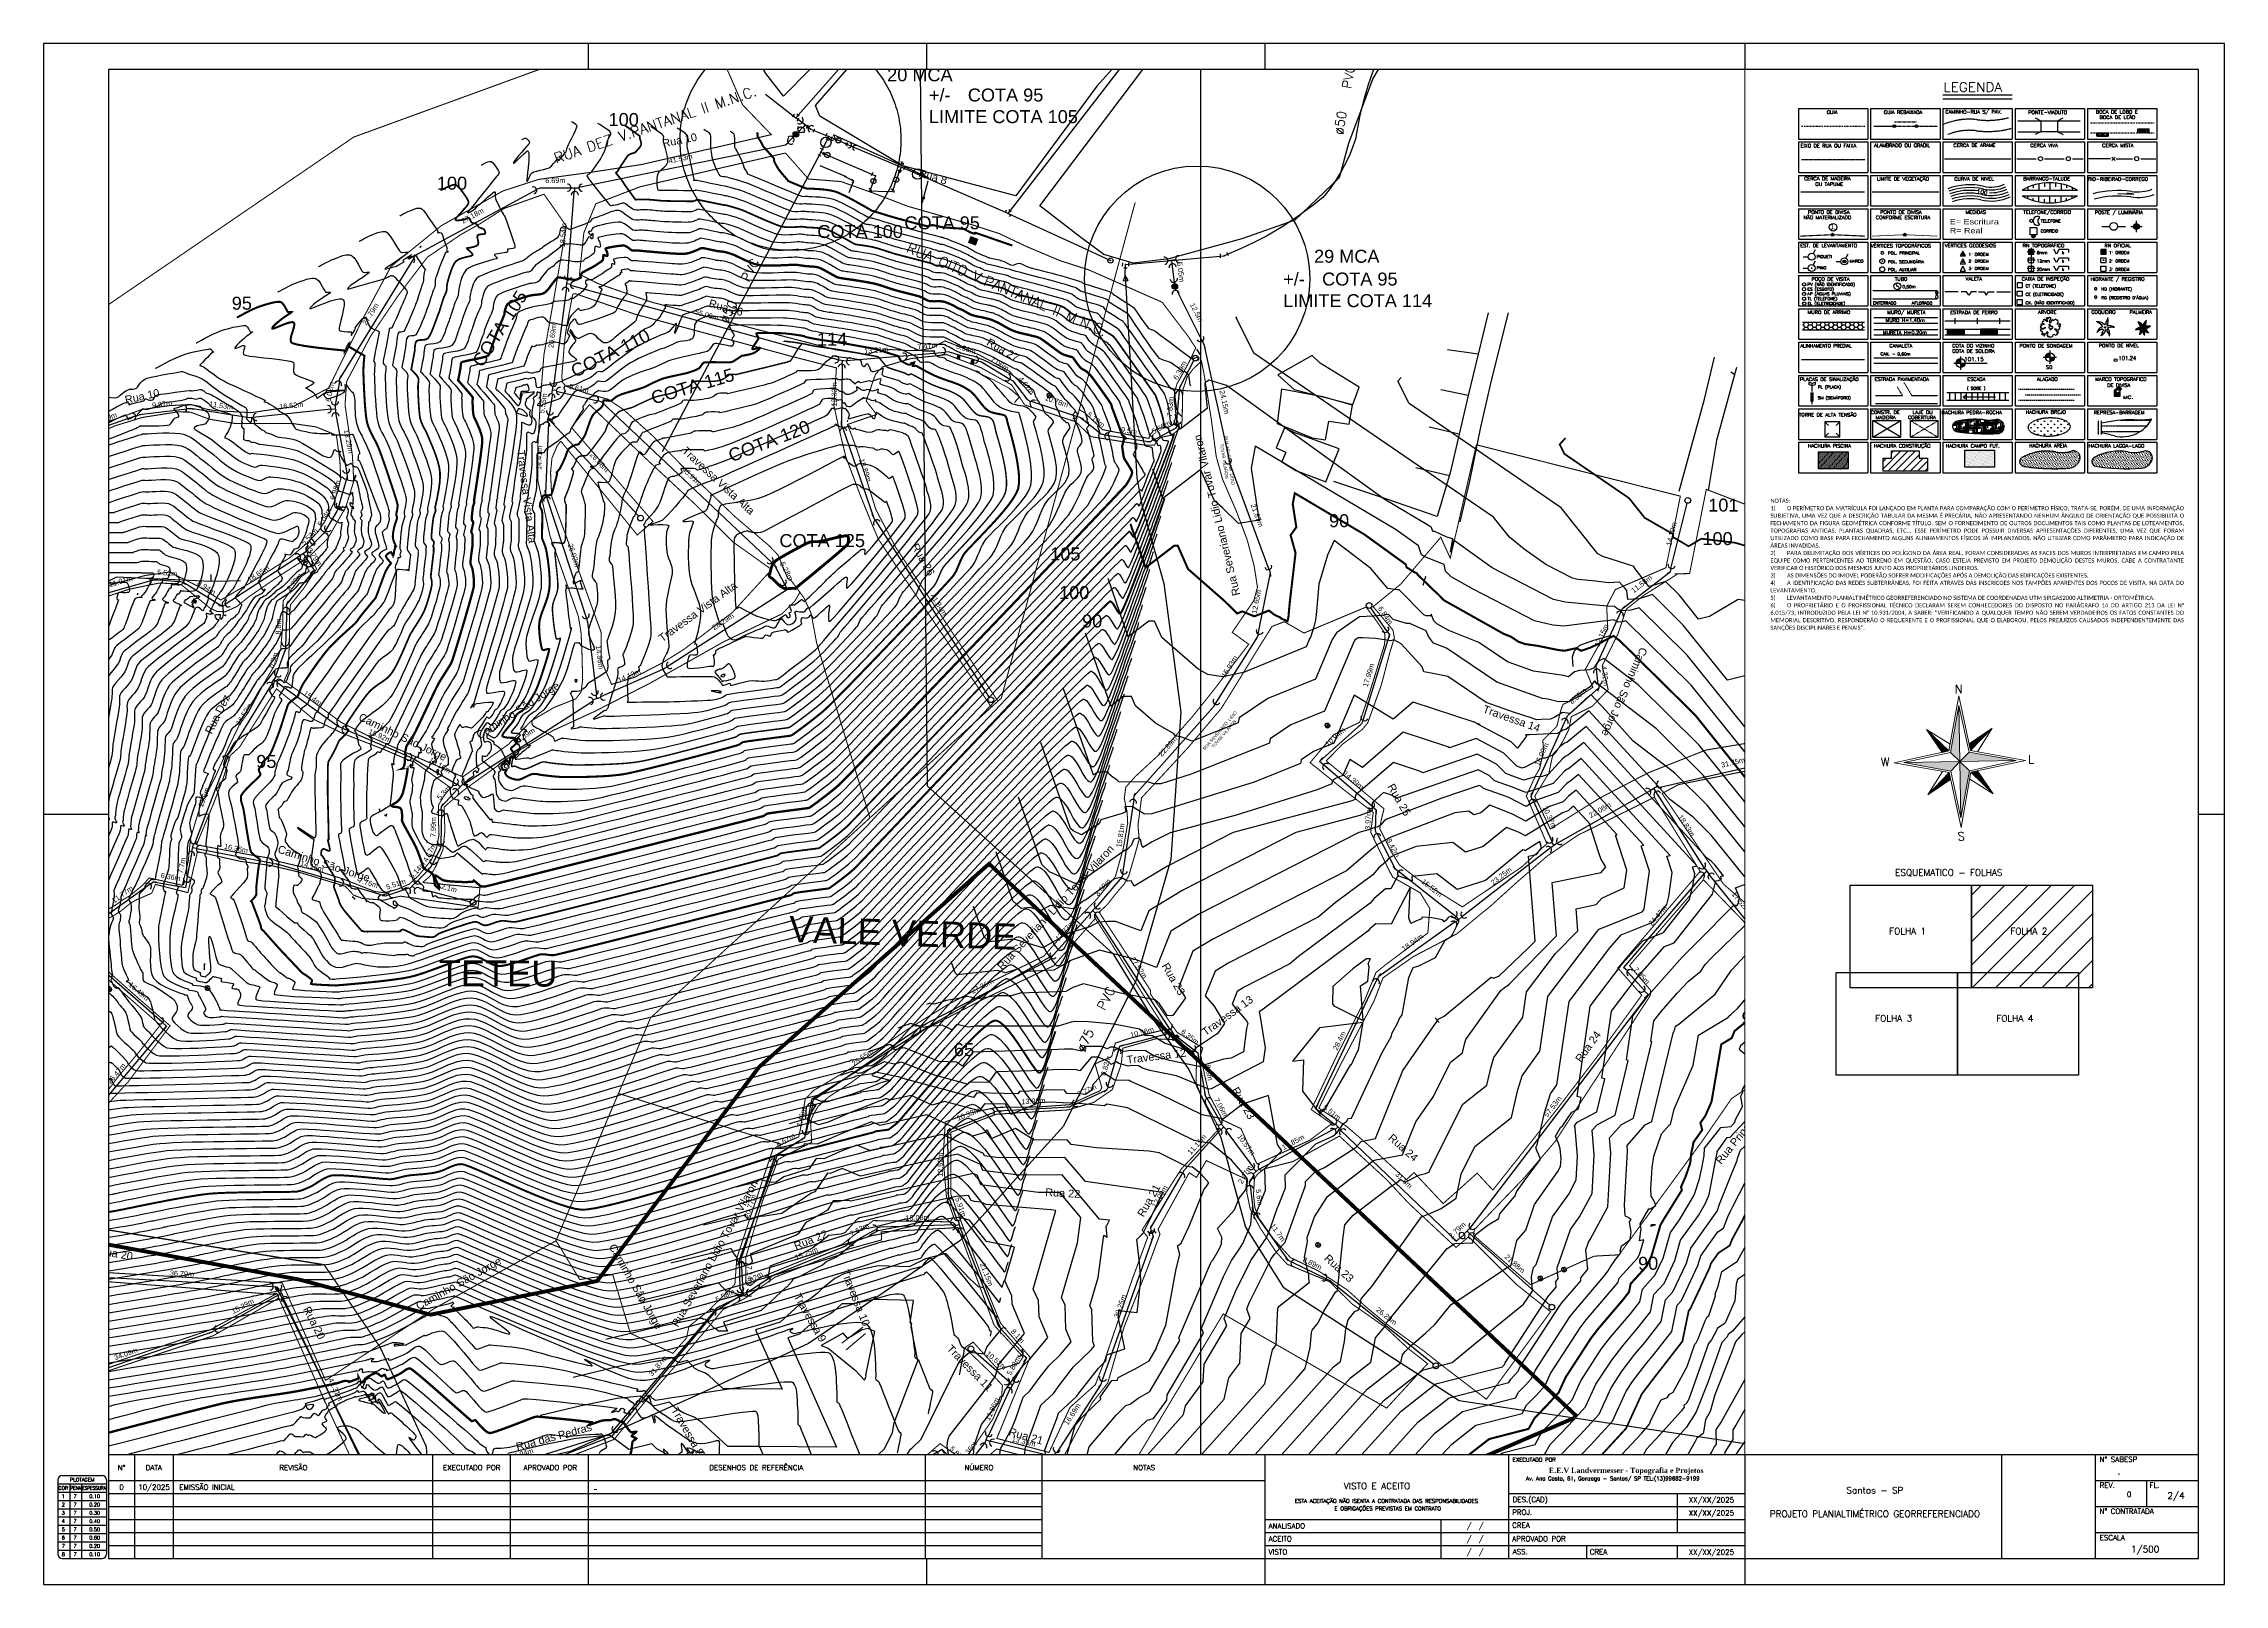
# Paper-space layout 'A1 (2)' of a CAD drawing. Extents: x 0 to 841, y 0 to 594.
# The model-space entities are those that its viewports show. They can reach past a viewport. Long polylines and large blocks are cut down to what shows.
import ezdxf
from ezdxf.enums import TextEntityAlignment as Align
from ezdxf.lldxf.tags import DXFTag

# ---------------------------------------------------------------- set-up
doc = ezdxf.new("R2010")
doc.units = 0
for name, pattern in [('CENTER2', [1.125, 0.75, -0.125, 0.125, -0.125]), ('CONTINUO', [0]), ('DASHDOT', [1, 0.5, -0.25, 0, -0.25]), ('DIVIDE2', [0.625, 0.25, -0.125, 0, -0.125, 0, -0.125]), ('HIDDEN', [0.375, 0.25, -0.125]), ('HIDDEN2', [0.1875, 0.125, -0.0625]), ('PHANTOM', [2.5, 1.25, -0.25, 0.25, -0.25, 0.25, -0.25])]:
    doc.linetypes.add(name, pattern=pattern)
for name, color, linetype in [('A_Curvas Intermediarias', 37, 'Continuous'), ('A_Curvas Mestras', 32, 'Continuous'), ('AGUA', 3, 'Continuous'), ('C-TOPO-MAJR', 9, 'Continuous'), ('C-TOPO-MINR', 8, 'Continuous'), ('FOLHA', 7, 'Continuous'), ('Formato', 7, 'Continuous'), ('LISTAGEM_TEXTO', 7, 'Continuous'), ('PONTOS-Pontos - Água_U', 1, 'Continuous'), ('PS_IND_COMPRIMENTO', 7, 'Continuous'), ('QUADRA-DEF', 7, 'Continuous'), ('TEXTO', 7, 'Continuous'), ('TXT-LOGRAD', 3, 'Continuous'), ('ZZ-Carimbo Texto', 7, 'Continuous')]:
    doc.layers.add(name, color=color, linetype=linetype)
for name, color, linetype, lineweight in [('GRID', 8, 'Continuous', 0), ('LT-ABRIGO', 4, 'CONTINUO', 9), ('LT-ARV', 114, 'Continuous', 5), ('LT-CORREGO', 142, 'Continuous', 5), ('LT-PORTÃO', 6, 'Continuous', 5), ('LT-ROSA_DOS_VENTOS', 7, 'Continuous', 0), ('LT-TAPUME', 1, 'TAPUME', 9), ('LT-TEXTO-RUA', 170, 'Continuous', 15), ('TUBO_PE_80_NTS194_PN_12_5', 5, 'Continuous', 30)]:
    doc.layers.add(name, color=color, linetype=linetype, lineweight=lineweight)
doc.styles.add('5MM', font='', dxfattribs={"height": 1.8})
doc.styles.add('ARIAL', font='arial.ttf')
doc.styles.add('CARIMBO', font='arial.ttf', dxfattribs={"height": 2})
doc.styles.add('DIVISA REAL-ESCRITURA', font='stylu.ttf', dxfattribs={"width": 1.25})
doc.styles.add('ITALICC', font='italicc', dxfattribs={"height": 0.2})
doc.styles.add('REG100', font='romans.shx', dxfattribs={"height": 2.5})
doc.styles.add('REG60', font='romans.shx')
doc.styles.add('REG80', font='romans.shx', dxfattribs={"height": 2})
doc.styles.add('ROMANS', font='arial.ttf', dxfattribs={"height": 2})
doc.styles.add('SABESP', font='ROMANS.shx', dxfattribs={"height": 2})
doc.styles.get("Standard").update_dxf_attribs({"font": 'arial.ttf'})
doc.styles.add('TEXTO_DO_NORTE', font='')
doc.styles.add('TEXTOS GERAL', font='')
doc.styles.get('5MM').set_extended_font_data('ROMANS.SHX')
doc.styles.get('TEXTO_DO_NORTE').set_extended_font_data('Complex', bold=True)
doc.styles.get('TEXTOS GERAL').set_extended_font_data('simplex.shx')
doc.linetypes.add('ACAD_CERCA', pattern='A,25,-8,["x",Standard,S=5,R=0,X=-0.8,Y=-3],-8', length=41)
doc.linetypes.add('ACAD_MATA', pattern='A,1,-0.2,["/\\",Standard,S=0.1,R=0,X=-0.1,Y=-0.05],-0.1', length=1.3)
doc.linetypes.add('ACAD_TELA', pattern='A,25,-8,["||",Standard,S=5,R=0,X=-0.8,Y=-3],-8', length=41)
tags = doc.linetypes.add('TAPUME', pattern='A,0.473487,["//",Standard,S=0.178764,R=0,X=0,Y=-0.092081],0.026513,-0.087878,0.474022,["//",Standard,S=0.178764,R=0,X=0,Y=-0.092081],0.025978,-0.08889', length=1.176768).pattern_tags.tags
tags[17] = DXFTag(74, 10)
tags[4] = DXFTag(74, 10)
picture_1 = doc.add_image_def('image1.tif', size_in_pixel=(23490, 20550))

# ---------------------------------------------------------------- blocks, each defined once
blk = doc.blocks.new('Rosa dos Ventos')
at = {"layer": 'LT-ROSA_DOS_VENTOS'}
for points in [[(0, 0), (-5, 5), (0, 30)], [(-9.4, 5.1), (-17.5, 17.5), (-5.8, 5.8)], [(5.1, 9.4), (17.5, 17.5), (5.8, 5.8)], [(0, 0), (-5, -5), (-30, 0)], [(0, 0), (5, 5), (30, 0)], [(0, 0), (5, -5), (0, -30)], [(-5.1, -9.4), (-17.5, -17.5), (-5.8, -5.8)], [(9.4, -5.1), (17.5, -17.5), (5.8, -5.8)]]:
    blk.add_hatch(color=7, dxfattribs=at).paths.add_polyline_path(points, flags=0)
for p, q in [((0, 30), (0, -30)), ((-17.5, 17.5), (-5.1, 9.4)), ((17.5, 17.5), (9.4, 5.1)), ((-30, 0), (30, 0)), ((-17.5, -17.5), (-9.4, -5.1)), ((17.5, -17.5), (5.1, -9.4))]:
    blk.add_line(p, q, dxfattribs=at)
for points in [[(0, -35.1), (-5.8, -5.8), (-35.1, 0), (-5.8, 5.8), (0, 35.1), (5.8, 5.8), (35.1, 0), (5.8, -5.8), (0, -35.1)], [(0, -30), (-5, -5), (-30, 0), (-5, 5), (0, 30), (5, 5), (30, 0), (5, -5), (0, -30)], [(0, 0), (-5, 5), (0, 30), (0, 0)], [(-9.4, 5.1), (-17.5, 17.5), (-5.8, 5.8), (-9.4, 5.1)], [(5.1, 9.4), (17.5, 17.5), (5.8, 5.8), (5.1, 9.4)], [(0, 0), (-5, -5), (-30, 0), (0, 0)], [(0, 0), (5, 5), (30, 0), (0, 0)], [(0, 0), (5, -5), (0, -30), (0, 0)], [(-5.1, -9.4), (-17.5, -17.5), (-5.8, -5.8), (-5.1, -9.4)], [(9.4, -5.1), (17.5, -17.5), (5.8, -5.8), (9.4, -5.1)]]:
    blk.add_lwpolyline(points, dxfattribs=at)
at = {"layer": 'LT-ROSA_DOS_VENTOS', "style": 'TEXTO_DO_NORTE'}
blk.add_attdef('Norte', text='', height=4.5, dxfattribs=at).set_placement((0, 35.1), align=Align.BOTTOM_CENTER)
blk.add_attdef('Oeste', text='', height=4.5, dxfattribs=at).set_placement((-37.5, -1.7), align=Align.RIGHT)
blk.add_attdef('Leste', (36.4, -1.7), '', height=4.5, dxfattribs=at)
for tag, height, p in [('Data do Norte', 3, (0, -44)), ('Sul', 4.5, (0, -37.6))]:
    blk.add_attdef(tag, text='', height=height, dxfattribs=at).set_placement(p, align=Align.TOP_CENTER)
blk = doc.blocks.new('ARV-100')
at = {"layer": 'LT-ARV'}
for p, q in [((-0.41, 0.05), (-0.42, 0.02)), ((-0.42, 0.02), (-0.4, 0.01)), ((-0.37, 0.08), (-0.41, 0.05)), ((-0.4, 0.01), (-0.38, 0.02)), ((-0.37, 0.15), (-0.39, 0.1)), ((-0.39, 0.1), (-0.38, 0.1)), ((-0.38, 0.1), (-0.36, 0.12)), ((-0.38, 0.02), (-0.38, -0.03)), ((-0.29, 0.12), (-0.37, 0.15)), ((-0.35, 0.1), (-0.37, 0.08)), ((-0.36, 0.12), (-0.35, 0.1)), ((-0.32, 0.24), (-0.33, 0.25)), ((-0.33, 0.25), (-0.33, 0.22)), ((-0.33, 0.22), (-0.27, 0.16)), ((-0.28, 0.25), (-0.32, 0.24)), ((-0.27, 0.34), (-0.29, 0.3)), ((-0.29, 0.3), (-0.28, 0.25)), ((-0.24, 0.13), (-0.29, 0.12)), ((-0.24, 0.31), (-0.27, 0.34)), ((-0.27, 0.16), (-0.24, 0.13)), ((-0.25, -0.01), (-0.19, 0.02)), ((-0.2, 0.34), (-0.24, 0.34)), ((-0.24, 0.34), (-0.24, 0.31)), ((-0.19, 0.02), (-0.21, -0.03)), ((-0.17, 0.3), (-0.2, 0.34)), ((-0.12, 0.25), (-0.17, 0.3)), ((-0.12, 0.42), (-0.16, 0.38)), ((-0.16, 0.38), (-0.11, 0.31)), ((-0.09, 0.41), (-0.12, 0.42)), ((-0.11, 0.31), (-0.12, 0.25)), ((-0.09, 0.37), (-0.09, 0.41)), ((-0.06, 0.39), (-0.09, 0.37)), ((-0.05, 0.43), (-0.06, 0.39)), ((-0.03, 0.44), (-0.05, 0.43)), ((-0.01, 0.13), (-0.05, 0.11)), ((-0.05, 0.11), (-0.04, 0.05)), ((-0.04, 0.01), (-0.05, -0.02)), ((-0.04, 0.05), (-0.04, 0.01)), ((0.04, 0.41), (-0.03, 0.44)), ((-0.01, 0.27), (0.01, 0.32)), ((-0.01, 0.2), (-0.01, 0.27)), ((0.02, 0.18), (-0.01, 0.2)), ((0.02, 0.09), (-0.01, 0.13)), ((0.01, 0.32), (0.05, 0.39)), ((0.04, 0.24), (0.02, 0.18)), ((0.02, 0.05), (0.02, 0.09)), ((0.05, 0.05), (0.02, 0.05)), ((0.05, 0.39), (0.04, 0.41)), ((0.08, 0.31), (0.04, 0.24)), ((0.09, 0.06), (0.05, 0.05)), ((0.13, 0.32), (0.08, 0.31)), ((0.09, 0.03), (0.09, 0.06)), ((0.12, 0.05), (0.09, 0.03)), ((0.09, -0.04), (0.12, 0)), ((0.12, 0), (0.12, 0.05)), ((0.14, 0.28), (0.13, 0.32)), ((0.17, 0.32), (0.14, 0.28)), ((0.2, 0.34), (0.17, 0.32)), ((0.24, 0.35), (0.2, 0.34)), ((0.29, 0.32), (0.24, 0.35)), ((0.34, 0.32), (0.29, 0.32)), ((0.31, 0.17), (0.33, 0.21)), ((0.32, 0.13), (0.31, 0.17)), ((0.36, 0.15), (0.32, 0.13)), ((0.33, 0.21), (0.35, 0.24)), ((0.34, 0.28), (0.34, 0.32)), ((0.35, 0.24), (0.34, 0.28)), ((0.44, 0.16), (0.36, 0.15)), ((0.38, 0.06), (0.41, 0.07)), ((0.38, 0.04), (0.38, 0.06)), ((0.43, 0.01), (0.38, 0.04)), ((0.39, 0.1), (0.41, 0.12)), ((0.42, 0.09), (0.39, 0.1)), ((0.41, 0.12), (0.42, 0.12)), ((0.41, 0.07), (0.44, 0.03)), ((0.41, -0.05), (0.43, 0.01)), ((0.42, 0.12), (0.44, 0.11)), ((0.44, 0.07), (0.42, 0.09)), ((0.46, 0.12), (0.44, 0.16)), ((0.44, 0.11), (0.46, 0.12)), ((0.44, 0.03), (0.44, 0.07)), ((-0.4, -0.08), (-0.41, -0.1)), ((-0.41, -0.1), (-0.39, -0.14)), ((-0.28, -0.07), (-0.4, -0.08)), ((-0.39, -0.14), (-0.36, -0.15)), ((-0.38, -0.03), (-0.37, -0.04)), ((-0.37, -0.04), (-0.33, -0.03)), ((-0.36, -0.15), (-0.34, -0.16)), ((-0.34, -0.19), (-0.35, -0.25)), ((-0.35, -0.25), (-0.34, -0.29)), ((-0.34, -0.16), (-0.34, -0.19)), ((-0.34, -0.29), (-0.33, -0.32)), ((-0.33, -0.03), (-0.29, -0.05)), ((-0.33, -0.32), (-0.3, -0.3)), ((-0.3, -0.3), (-0.28, -0.24)), ((-0.29, -0.05), (-0.25, -0.01)), ((-0.21, -0.03), (-0.28, -0.07)), ((-0.28, -0.24), (-0.26, -0.23)), ((-0.26, -0.23), (-0.26, -0.28)), ((-0.26, -0.28), (-0.26, -0.33)), ((-0.26, -0.33), (-0.24, -0.35)), ((-0.24, -0.35), (-0.22, -0.33)), ((-0.22, -0.33), (-0.21, -0.28)), ((-0.21, -0.28), (-0.19, -0.27)), ((-0.19, -0.27), (-0.14, -0.24)), ((-0.14, -0.24), (-0.11, -0.17)), ((-0.09, -0.2), (-0.12, -0.34)), ((-0.12, -0.34), (-0.09, -0.38)), ((-0.11, -0.17), (-0.09, -0.2)), ((-0.09, -0.38), (-0.06, -0.41)), ((-0.06, -0.41), (-0.03, -0.36)), ((-0.05, -0.02), (0, -0.03)), ((-0.03, -0.36), (-0.01, -0.38)), ((0, -0.03), (-0.01, -0.09)), ((-0.01, -0.09), (0.04, -0.1)), ((-0.01, -0.38), (0.02, -0.4)), ((0.02, -0.4), (0.12, -0.37)), ((0.04, -0.1), (0.07, -0.06)), ((0.07, -0.06), (0.09, -0.04)), ((0.12, -0.36), (0.13, -0.29)), ((0.12, -0.37), (0.12, -0.36)), ((0.13, -0.29), (0.18, -0.28)), ((0.18, -0.28), (0.22, -0.32)), ((0.2, -0.06), (0.21, -0.05)), ((0.23, -0.1), (0.2, -0.06)), ((0.21, -0.05), (0.25, -0.06)), ((0.22, -0.32), (0.3, -0.3)), ((0.27, -0.13), (0.23, -0.1)), ((0.25, -0.06), (0.29, -0.09)), ((0.29, -0.18), (0.27, -0.13)), ((0.29, -0.09), (0.38, -0.09)), ((0.32, -0.18), (0.29, -0.18)), ((0.29, -0.25), (0.3, -0.22)), ((0.33, -0.23), (0.29, -0.25)), ((0.3, -0.22), (0.34, -0.22)), ((0.3, -0.3), (0.34, -0.23)), ((0.36, -0.18), (0.32, -0.18)), ((0.34, -0.23), (0.33, -0.23)), ((0.34, -0.22), (0.35, -0.21)), ((0.35, -0.21), (0.36, -0.18)), ((0.38, -0.09), (0.41, -0.05))]:
    blk.add_line(p, q, dxfattribs=at)
blk = doc.blocks.new('*U1010')
for p, q in [((-0.135, 0), (0, 0)), ((0, 0), (0.128, -0.025))]:
    blk.add_line(p, q)
blk.add_arc((-0.272, 0), 0.138, 270.09061, 90.09061)
blk = doc.blocks.new('*U1019', base_point=(361544.508, 7351672.666))
for p, q in [((361544.382, 7351672.606), (361544.634, 7351672.77)), ((361544.59, 7351672.562), (361544.508, 7351672.688))]:
    blk.add_line(p, q)
for centre, start, end in [((361544.75, 7351672.845), 122.96833, 302.96833), ((361544.266, 7351672.532), 302.96833, 122.96833), ((361544.665, 7351672.447), 32.96834, 212.96834)]:
    blk.add_arc(centre, 0.138, start, end)
blk = doc.blocks.new('*U1020')
for p, q in [((-0.135, 0), (0, 0)), ((0, 0), (0.128, -0.025))]:
    blk.add_line(p, q)
blk.add_arc((-0.272, 0), 0.138, 270.09061, 90.09061)
blk = doc.blocks.new('*U1056')
for p, q in [((-0.135, 0), (0, 0)), ((0, 0), (0.092, -0.092))]:
    blk.add_line(p, q)
blk.add_arc((-0.272, 0), 0.138, 270.09062, 90.09062)
blk = doc.blocks.new('*U1060')
for p in [(-0.202, 0), (0, -0.202)]:
    blk.add_line(p, (0, 0))
blk.add_arc((-0.34, 0), 0.138, 269.90938, 89.90938)
blk = doc.blocks.new('*U1061')
for p, q in [((-0.135, 0), (0, 0)), ((0, 0), (0.092, -0.092))]:
    blk.add_line(p, q)
blk.add_arc((-0.272, 0), 0.138, 270.09062, 90.09062)
blk = doc.blocks.new('*U1062')
for p, q in [((-0.135, 0), (0, 0)), ((0, 0), (0.092, -0.092))]:
    blk.add_line(p, q)
blk.add_arc((-0.272, 0), 0.138, 270.09062, 90.09062)
blk = doc.blocks.new('DGA001I')
at = {"color": 0}
for p, q in [((0.63, 1.25), (-0.62, 1.25)), ((1.25, -0.62), (1.25, 0.63)), ((-0.62, -1.25), (0.63, -1.25))]:
    blk.add_line(p, q, dxfattribs=at)
blk.add_point((0, 0), dxfattribs=at)
blk = doc.blocks.new('DGA001D')
at = {"color": 0}
for centre, start, end in [((-1.33, 0), 270, 90), ((1.33, 0), 90, 270)]:
    blk.add_arc(centre, 1, start, end, dxfattribs=at)
blk.add_point((0, 0), dxfattribs=at)
blk = doc.blocks.new('DGA003B')
at = {"color": 0}
for p, q in [((-1.1, 1.26), (-1.67, -0.12)), ((1.5, -0.75), (1.5, 0.75))]:
    blk.add_line(p, q, dxfattribs=at)
blk.add_point((0, 0), dxfattribs=at)
blk = doc.blocks.new('DGA003D')
at = {"color": 0}
for p, q in [((0.75, 1.5), (-0.75, 1.5)), ((1.5, -0.75), (1.5, 0.75))]:
    blk.add_line(p, q, dxfattribs=at)
blk.add_point((0, 0), dxfattribs=at)
blk = doc.blocks.new('DGA003A')
at = {"color": 0}
for p, q in [((-1.32, 1.02), (-1.62, -0.45)), ((1.5, -0.75), (1.5, 0.75))]:
    blk.add_line(p, q, dxfattribs=at)
blk.add_point((0, 0), dxfattribs=at)
blk = doc.blocks.new('DGA006A')
at = {"color": 0}
blk.add_lwpolyline([(-2, -1), (0, 0), (0, 0), (-2, 1)], close=True, dxfattribs=at)
blk.add_point((0, 0), dxfattribs=at)
blk = doc.blocks.new('DGA017E')
at = {"color": 0}
blk.add_circle((0, 0), 1, dxfattribs=at)
blk.add_point((0, 0), dxfattribs=at)
blk.add_point((0, 0), dxfattribs=at)
blk = doc.blocks.new('*U1183', base_point=(361544.508, 7351672.666))
for p, q in [((361544.382, 7351672.606), (361544.634, 7351672.77)), ((361544.59, 7351672.562), (361544.508, 7351672.688))]:
    blk.add_line(p, q)
for centre, start, end in [((361544.75, 7351672.845), 122.96833, 302.96833), ((361544.266, 7351672.532), 302.96833, 122.96833), ((361544.665, 7351672.447), 32.96834, 212.96834)]:
    blk.add_arc(centre, 0.138, start, end)
blk = doc.blocks.new('*U1184')
for p, q in [((-0.135, 0), (0, 0)), ((0, 0), (0.121, -0.049))]:
    blk.add_line(p, q)
blk.add_arc((-0.272, 0), 0.138, 270.09062, 90.09062)
blk = doc.blocks.new('*U1185', base_point=(361544.508, 7351672.666))
for p, q in [((361544.382, 7351672.606), (361544.634, 7351672.77)), ((361544.59, 7351672.562), (361544.508, 7351672.688))]:
    blk.add_line(p, q)
for centre, start, end in [((361544.75, 7351672.845), 122.96833, 302.96833), ((361544.266, 7351672.532), 302.96833, 122.96833), ((361544.665, 7351672.447), 32.96834, 212.96834)]:
    blk.add_arc(centre, 0.138, start, end)
blk = doc.blocks.new('*U1186')
for p, q in [((-0.135, 0), (0, 0)), ((0, 0), (0.128, -0.025))]:
    blk.add_line(p, q)
blk.add_arc((-0.272, 0), 0.138, 270.09061, 90.09061)
blk = doc.blocks.new('*U1187')
for p, q in [((-0.135, 0), (0, 0)), ((0, 0), (0.128, -0.025))]:
    blk.add_line(p, q)
blk.add_arc((-0.272, 0), 0.138, 270.09061, 90.09061)
blk = doc.blocks.new('*U1188')
for p, q in [((-0.135, 0), (0, 0)), ((0, 0), (0.128, -0.025))]:
    blk.add_line(p, q)
blk.add_arc((-0.272, 0), 0.138, 270.09061, 90.09061)
blk = doc.blocks.new('*U1189', base_point=(361544.508, 7351672.666))
for p, q in [((361544.382, 7351672.606), (361544.634, 7351672.77)), ((361544.59, 7351672.562), (361544.508, 7351672.688))]:
    blk.add_line(p, q)
for centre, start, end in [((361544.75, 7351672.845), 122.96833, 302.96833), ((361544.266, 7351672.532), 302.96833, 122.96833), ((361544.665, 7351672.447), 32.96834, 212.96834)]:
    blk.add_arc(centre, 0.138, start, end)
blk = doc.blocks.new('*U1190')
for p, q in [((-0.135, 0), (0, 0)), ((0, 0), (0.128, -0.025))]:
    blk.add_line(p, q)
blk.add_arc((-0.272, 0), 0.138, 270.09061, 90.09061)
blk = doc.blocks.new('*U1191')
for p, q in [((-0.135, 0), (0, 0)), ((0, 0), (0.128, -0.025))]:
    blk.add_line(p, q)
blk.add_arc((-0.272, 0), 0.138, 270.09061, 90.09061)
blk = doc.blocks.new('*U1192')
for p, q in [((-0.135, 0), (0, 0)), ((0, 0), (0.128, -0.025))]:
    blk.add_line(p, q)
blk.add_arc((-0.272, 0), 0.138, 270.09061, 90.09061)
blk = doc.blocks.new('*U1196')
for p, q in [((-0.135, 0), (0, 0)), ((0, 0), (0.128, -0.025))]:
    blk.add_line(p, q)
blk.add_arc((-0.272, 0), 0.138, 270.09061, 90.09061)
blk = doc.blocks.new('*U1197')
for p, q in [((-0.135, 0), (0, 0)), ((0, 0), (0.128, -0.025))]:
    blk.add_line(p, q)
blk.add_arc((-0.272, 0), 0.138, 270.09061, 90.09061)
blk = doc.blocks.new('*U1198')
for p, q in [((-0.135, 0), (0, 0)), ((0, 0), (0.128, -0.025))]:
    blk.add_line(p, q)
blk.add_arc((-0.272, 0), 0.138, 270.09061, 90.09061)
blk = doc.blocks.new('*U1199', base_point=(361544.508, 7351672.666))
for p, q in [((361544.382, 7351672.606), (361544.634, 7351672.77)), ((361544.59, 7351672.562), (361544.508, 7351672.688))]:
    blk.add_line(p, q)
for centre, start, end in [((361544.75, 7351672.845), 122.96833, 302.96833), ((361544.266, 7351672.532), 302.96833, 122.96833), ((361544.665, 7351672.447), 32.96834, 212.96834)]:
    blk.add_arc(centre, 0.138, start, end)
blk = doc.blocks.new('*U1200')
for p, q in [((-0.135, 0), (0, 0)), ((0, 0), (0.092, -0.092))]:
    blk.add_line(p, q)
blk.add_arc((-0.272, 0), 0.138, 270.09062, 90.09062)
blk = doc.blocks.new('*U1201')
for p, q in [((-0.135, 0), (0, 0)), ((0, 0), (0.121, -0.049))]:
    blk.add_line(p, q)
blk.add_arc((-0.272, 0), 0.138, 270.09062, 90.09062)
blk = doc.blocks.new('*U1202')
for p, q in [((-0.135, 0), (0, 0)), ((0, 0), (0.121, -0.049))]:
    blk.add_line(p, q)
blk.add_arc((-0.272, 0), 0.138, 270.09062, 90.09062)
blk = doc.blocks.new('*U1206', base_point=(283792.722, 7272005.218))
h = blk.add_hatch(color=256)
edge = h.paths.add_edge_path()
edge.add_arc((283792.722, 7272005.218), 0.11, 0, 360)
blk.add_line((283792.564, 7272005.218), (283792.879, 7272005.218))
blk.add_circle((283792.722, 7272005.218), 0.11)
for centre, start, end in [((283792.427, 7272005.218), 269.99619, 89.99619), ((283793.017, 7272005.218), 89.99619, 269.99619)]:
    blk.add_arc(centre, 0.138, start, end)
blk = doc.blocks.new('*U1207', base_point=(361544.508, 7351672.666))
for p, q in [((361544.382, 7351672.606), (361544.634, 7351672.77)), ((361544.59, 7351672.562), (361544.508, 7351672.688))]:
    blk.add_line(p, q)
for centre, start, end in [((361544.75, 7351672.845), 122.96833, 302.96833), ((361544.266, 7351672.532), 302.96833, 122.96833), ((361544.665, 7351672.447), 32.96834, 212.96834)]:
    blk.add_arc(centre, 0.138, start, end)
blk = doc.blocks.new('*U1208', base_point=(361544.508, 7351672.666))
for p, q in [((361544.382, 7351672.606), (361544.634, 7351672.77)), ((361544.59, 7351672.562), (361544.508, 7351672.688))]:
    blk.add_line(p, q)
for centre, start, end in [((361544.75, 7351672.845), 122.96833, 302.96833), ((361544.266, 7351672.532), 302.96833, 122.96833), ((361544.665, 7351672.447), 32.96834, 212.96834)]:
    blk.add_arc(centre, 0.138, start, end)
blk = doc.blocks.new('*U1209', base_point=(361544.508, 7351672.666))
for p, q in [((361544.382, 7351672.606), (361544.634, 7351672.77)), ((361544.59, 7351672.562), (361544.508, 7351672.688))]:
    blk.add_line(p, q)
for centre, start, end in [((361544.75, 7351672.845), 122.96833, 302.96833), ((361544.266, 7351672.532), 302.96833, 122.96833), ((361544.665, 7351672.447), 32.96834, 212.96834)]:
    blk.add_arc(centre, 0.138, start, end)
blk = doc.blocks.new('*U1210', base_point=(361544.508, 7351672.666))
for p, q in [((361544.382, 7351672.606), (361544.634, 7351672.77)), ((361544.59, 7351672.562), (361544.508, 7351672.688))]:
    blk.add_line(p, q)
for centre, start, end in [((361544.75, 7351672.845), 122.96833, 302.96833), ((361544.266, 7351672.532), 302.96833, 122.96833), ((361544.665, 7351672.447), 32.96834, 212.96834)]:
    blk.add_arc(centre, 0.138, start, end)
blk = doc.blocks.new('*U1211', base_point=(361544.508, 7351672.666))
for p, q in [((361544.382, 7351672.606), (361544.634, 7351672.77)), ((361544.59, 7351672.562), (361544.508, 7351672.688))]:
    blk.add_line(p, q)
for centre, start, end in [((361544.75, 7351672.845), 122.96833, 302.96833), ((361544.266, 7351672.532), 302.96833, 122.96833), ((361544.665, 7351672.447), 32.96834, 212.96834)]:
    blk.add_arc(centre, 0.138, start, end)
blk = doc.blocks.new('*U1212', base_point=(361544.508, 7351672.666))
for p, q in [((361544.382, 7351672.606), (361544.634, 7351672.77)), ((361544.59, 7351672.562), (361544.508, 7351672.688))]:
    blk.add_line(p, q)
for centre, start, end in [((361544.75, 7351672.845), 122.96833, 302.96833), ((361544.266, 7351672.532), 302.96833, 122.96833), ((361544.665, 7351672.447), 32.96834, 212.96834)]:
    blk.add_arc(centre, 0.138, start, end)
blk = doc.blocks.new('*U1213', base_point=(361544.508, 7351672.666))
for p, q in [((361544.382, 7351672.606), (361544.634, 7351672.77)), ((361544.59, 7351672.562), (361544.508, 7351672.688))]:
    blk.add_line(p, q)
for centre, start, end in [((361544.75, 7351672.845), 122.96833, 302.96833), ((361544.266, 7351672.532), 302.96833, 122.96833), ((361544.665, 7351672.447), 32.96834, 212.96834)]:
    blk.add_arc(centre, 0.138, start, end)
blk = doc.blocks.new('*U1214', base_point=(361544.508, 7351672.666))
for p, q in [((361544.382, 7351672.606), (361544.634, 7351672.77)), ((361544.59, 7351672.562), (361544.508, 7351672.688))]:
    blk.add_line(p, q)
for centre, start, end in [((361544.75, 7351672.845), 122.96833, 302.96833), ((361544.266, 7351672.532), 302.96833, 122.96833), ((361544.665, 7351672.447), 32.96834, 212.96834)]:
    blk.add_arc(centre, 0.138, start, end)
blk = doc.blocks.new('*U1215', base_point=(361544.508, 7351672.666))
for p, q in [((361544.382, 7351672.606), (361544.634, 7351672.77)), ((361544.59, 7351672.562), (361544.508, 7351672.688))]:
    blk.add_line(p, q)
for centre, start, end in [((361544.75, 7351672.845), 122.96833, 302.96833), ((361544.266, 7351672.532), 302.96833, 122.96833), ((361544.665, 7351672.447), 32.96834, 212.96834)]:
    blk.add_arc(centre, 0.138, start, end)
blk = doc.blocks.new('*U1216')
for p, q in [((-0.135, 0), (0, 0)), ((0, 0), (0.121, -0.049))]:
    blk.add_line(p, q)
blk.add_arc((-0.272, 0), 0.138, 270.09062, 90.09062)
blk = doc.blocks.new('*U1217')
for p in [(-0.202, 0), (0, -0.202)]:
    blk.add_line(p, (0, 0))
blk.add_arc((-0.34, 0), 0.138, 269.90938, 89.90938)
blk = doc.blocks.new('*U1218')
for p, q in [((-0.135, 0), (0, 0)), ((0, 0), (0.121, -0.049))]:
    blk.add_line(p, q)
blk.add_arc((-0.272, 0), 0.138, 270.09062, 90.09062)
blk = doc.blocks.new('*U1219')
for p, q in [((-0.135, 0), (0, 0)), ((0, 0), (0.128, -0.025))]:
    blk.add_line(p, q)
blk.add_arc((-0.272, 0), 0.138, 270.09061, 90.09061)
blk = doc.blocks.new('*U1220')
for p, q in [((-0.135, 0), (0, 0)), ((0, 0), (0.128, -0.025))]:
    blk.add_line(p, q)
blk.add_arc((-0.272, 0), 0.138, 270.09061, 90.09061)
blk = doc.blocks.new('*U1221')
for p, q in [((-0.135, 0), (0, 0)), ((0, 0), (0.128, -0.025))]:
    blk.add_line(p, q)
blk.add_arc((-0.272, 0), 0.138, 270.09061, 90.09061)
blk = doc.blocks.new('*U1222')
for p, q in [((-0.135, 0), (0, 0)), ((0, 0), (0.128, -0.025))]:
    blk.add_line(p, q)
blk.add_arc((-0.272, 0), 0.138, 270.09061, 90.09061)
blk = doc.blocks.new('*U1223')
for p, q in [((-0.135, 0), (0, 0)), ((0, 0), (0.128, -0.025))]:
    blk.add_line(p, q)
blk.add_arc((-0.272, 0), 0.138, 270.09061, 90.09061)
blk = doc.blocks.new('*U1224')
for p, q in [((-0.135, 0), (0, 0)), ((0, 0), (0.128, -0.025))]:
    blk.add_line(p, q)
blk.add_arc((-0.272, 0), 0.138, 270.09061, 90.09061)
blk = doc.blocks.new('*U1225')
for p in [(-0.202, 0), (0, -0.202)]:
    blk.add_line(p, (0, 0))
blk.add_arc((-0.34, 0), 0.138, 269.90938, 89.90938)
blk = doc.blocks.new('*U1226')
for p, q in [((-0.135, 0), (0, 0)), ((0, 0), (0.128, -0.025))]:
    blk.add_line(p, q)
blk.add_arc((-0.272, 0), 0.138, 270.09061, 90.09061)
blk = doc.blocks.new('*U1227')
for p, q in [((-0.135, 0), (0, 0)), ((0, 0), (0.121, -0.049))]:
    blk.add_line(p, q)
blk.add_arc((-0.272, 0), 0.138, 270.09062, 90.09062)
blk = doc.blocks.new('*U1228')
for p, q in [((-0.135, 0), (0, 0)), ((0, 0), (0.121, -0.049))]:
    blk.add_line(p, q)
blk.add_arc((-0.272, 0), 0.138, 270.09062, 90.09062)
blk = doc.blocks.new('*U1229')
for p, q in [((-0.135, 0), (0, 0)), ((0, 0), (0.121, -0.049))]:
    blk.add_line(p, q)
blk.add_arc((-0.272, 0), 0.138, 270.09062, 90.09062)
blk = doc.blocks.new('*U1230')
for p, q in [((-0.135, 0), (0, 0)), ((0, 0), (0.121, -0.049))]:
    blk.add_line(p, q)
blk.add_arc((-0.272, 0), 0.138, 270.09062, 90.09062)
blk = doc.blocks.new('*U1231')
for p, q in [((-0.135, 0), (0, 0)), ((0, 0), (0.121, -0.049))]:
    blk.add_line(p, q)
blk.add_arc((-0.272, 0), 0.138, 270.09062, 90.09062)
blk = doc.blocks.new('*U1232')
for p, q in [((-0.135, 0), (0, 0)), ((0, 0), (0.128, -0.025))]:
    blk.add_line(p, q)
blk.add_arc((-0.272, 0), 0.138, 270.09061, 90.09061)
blk = doc.blocks.new('*U1233')
for p in [(-0.202, 0), (0, -0.202)]:
    blk.add_line(p, (0, 0))
blk.add_arc((-0.34, 0), 0.138, 269.90938, 89.90938)
blk = doc.blocks.new('*U1234')
for p, q in [((-0.135, 0), (0, 0)), ((0, 0), (0.092, -0.092))]:
    blk.add_line(p, q)
blk.add_arc((-0.272, 0), 0.138, 270.09062, 90.09062)
blk = doc.blocks.new('*U1235')
for p, q in [((-0.135, 0), (0, 0)), ((0, 0), (0.128, -0.025))]:
    blk.add_line(p, q)
blk.add_arc((-0.272, 0), 0.138, 270.09061, 90.09061)
blk = doc.blocks.new('*U1236')
for p, q in [((-0.135, 0), (0, 0)), ((0, 0), (0.128, -0.025))]:
    blk.add_line(p, q)
blk.add_arc((-0.272, 0), 0.138, 270.09061, 90.09061)
blk = doc.blocks.new('*U1237')
for p, q in [((-0.135, 0), (0, 0)), ((0, 0), (0.128, -0.025))]:
    blk.add_line(p, q)
blk.add_arc((-0.272, 0), 0.138, 270.09061, 90.09061)
blk = doc.blocks.new('*U1238')
for p, q in [((-0.135, 0), (0, 0)), ((0, 0), (0.128, -0.025))]:
    blk.add_line(p, q)
blk.add_arc((-0.272, 0), 0.138, 270.09061, 90.09061)
blk = doc.blocks.new('*U1239')
for p, q in [((-0.135, 0), (0, 0)), ((0, 0), (0.128, -0.025))]:
    blk.add_line(p, q)
blk.add_arc((-0.272, 0), 0.138, 270.09061, 90.09061)
blk = doc.blocks.new('*U1240')
for p, q in [((-0.135, 0), (0, 0)), ((0, 0), (0.128, -0.025))]:
    blk.add_line(p, q)
blk.add_arc((-0.272, 0), 0.138, 270.09061, 90.09061)
blk = doc.blocks.new('*U1241')
for p, q in [((-0.135, 0), (0, 0)), ((0, 0), (0.128, -0.025))]:
    blk.add_line(p, q)
blk.add_arc((-0.272, 0), 0.138, 270.09061, 90.09061)
blk = doc.blocks.new('*U1242')
for p, q in [((-0.135, 0), (0, 0)), ((0, 0), (0.128, -0.025))]:
    blk.add_line(p, q)
blk.add_arc((-0.272, 0), 0.138, 270.09061, 90.09061)
blk = doc.blocks.new('*U1243')
for p, q in [((-0.135, 0), (0, 0)), ((0, 0), (0.128, -0.025))]:
    blk.add_line(p, q)
blk.add_arc((-0.272, 0), 0.138, 270.09061, 90.09061)
blk = doc.blocks.new('*U1244')
for p, q in [((-0.135, 0), (0, 0)), ((0, 0), (0.092, -0.092))]:
    blk.add_line(p, q)
blk.add_arc((-0.272, 0), 0.138, 270.09062, 90.09062)
blk = doc.blocks.new('*U1245')
for p, q in [((-0.135, 0), (0, 0)), ((0, 0), (0.092, -0.092))]:
    blk.add_line(p, q)
blk.add_arc((-0.272, 0), 0.138, 270.09062, 90.09062)
blk = doc.blocks.new('*U1246')
for p, q in [((-0.135, 0), (0, 0)), ((0, 0), (0.121, -0.049))]:
    blk.add_line(p, q)
blk.add_arc((-0.272, 0), 0.138, 270.09062, 90.09062)
blk = doc.blocks.new('*U1247', base_point=(361544.508, 7351672.666))
for p, q in [((361544.382, 7351672.606), (361544.634, 7351672.77)), ((361544.59, 7351672.562), (361544.508, 7351672.688))]:
    blk.add_line(p, q)
for centre, start, end in [((361544.75, 7351672.845), 122.96833, 302.96833), ((361544.266, 7351672.532), 302.96833, 122.96833), ((361544.665, 7351672.447), 32.96834, 212.96834)]:
    blk.add_arc(centre, 0.138, start, end)
blk = doc.blocks.new('*U1248', base_point=(283792.722, 7272005.218))
h = blk.add_hatch(color=256)
edge = h.paths.add_edge_path()
edge.add_arc((283792.722, 7272005.218), 0.11, 0, 360)
blk.add_line((283792.564, 7272005.218), (283792.879, 7272005.218))
blk.add_circle((283792.722, 7272005.218), 0.11)
for centre, start, end in [((283792.427, 7272005.218), 269.99619, 89.99619), ((283793.017, 7272005.218), 89.99619, 269.99619)]:
    blk.add_arc(centre, 0.138, start, end)
blk = doc.blocks.new('*U1249')
for p, q in [((-0.135, 0), (0, 0)), ((0, 0), (0.128, -0.025))]:
    blk.add_line(p, q)
blk.add_arc((-0.272, 0), 0.138, 270.09061, 90.09061)
blk = doc.blocks.new('*U1250')
for p, q in [((-0.135, 0), (0, 0)), ((0, 0), (0.128, -0.025))]:
    blk.add_line(p, q)
blk.add_arc((-0.272, 0), 0.138, 270.09061, 90.09061)
blk = doc.blocks.new('*U1251')
for p, q in [((-0.135, 0), (0, 0)), ((0, 0), (0.128, -0.025))]:
    blk.add_line(p, q)
blk.add_arc((-0.272, 0), 0.138, 270.09061, 90.09061)
blk = doc.blocks.new('*U1252')
for p, q in [((-0.135, 0), (0, 0)), ((0, 0), (0.128, -0.025))]:
    blk.add_line(p, q)
blk.add_arc((-0.272, 0), 0.138, 270.09061, 90.09061)
blk = doc.blocks.new('*U1253')
for p, q in [((-0.135, 0), (0, 0)), ((0, 0), (0.128, -0.025))]:
    blk.add_line(p, q)
blk.add_arc((-0.272, 0), 0.138, 270.09061, 90.09061)
blk = doc.blocks.new('*U1254')
for p, q in [((-0.135, 0), (0, 0)), ((0, 0), (0.128, -0.025))]:
    blk.add_line(p, q)
blk.add_arc((-0.272, 0), 0.138, 270.09061, 90.09061)
blk = doc.blocks.new('*U1255')
for p, q in [((-0.135, 0), (0, 0)), ((0, 0), (0.128, -0.025))]:
    blk.add_line(p, q)
blk.add_arc((-0.272, 0), 0.138, 270.09061, 90.09061)
blk = doc.blocks.new('*U1256', base_point=(361544.508, 7351672.666))
for p, q in [((361544.382, 7351672.606), (361544.634, 7351672.77)), ((361544.59, 7351672.562), (361544.508, 7351672.688))]:
    blk.add_line(p, q)
for centre, start, end in [((361544.75, 7351672.845), 122.96833, 302.96833), ((361544.266, 7351672.532), 302.96833, 122.96833), ((361544.665, 7351672.447), 32.96834, 212.96834)]:
    blk.add_arc(centre, 0.138, start, end)
blk = doc.blocks.new('*U1257')
for p, q in [((-0.135, 0), (0, 0)), ((0, 0), (0.121, -0.049))]:
    blk.add_line(p, q)
blk.add_arc((-0.272, 0), 0.138, 270.09062, 90.09062)
blk = doc.blocks.new('*U1258')
for p, q in [((-0.135, 0), (0, 0)), ((0, 0), (0.128, -0.025))]:
    blk.add_line(p, q)
blk.add_arc((-0.272, 0), 0.138, 270.09061, 90.09061)
blk = doc.blocks.new('*U1259')
for p, q in [((-0.135, 0), (0, 0)), ((0, 0), (0.121, -0.049))]:
    blk.add_line(p, q)
blk.add_arc((-0.272, 0), 0.138, 270.09062, 90.09062)
blk = doc.blocks.new('*U1260')
for p, q in [((-0.135, 0), (0, 0)), ((0, 0), (0.092, -0.092))]:
    blk.add_line(p, q)
blk.add_arc((-0.272, 0), 0.138, 270.09062, 90.09062)
blk = doc.blocks.new('*U1261')
for p, q in [((-0.135, 0), (0, 0)), ((0, 0), (0.092, -0.092))]:
    blk.add_line(p, q)
blk.add_arc((-0.272, 0), 0.138, 270.09062, 90.09062)
blk = doc.blocks.new('*U1262')
for p, q in [((-0.135, 0), (0, 0)), ((0, 0), (0.121, -0.049))]:
    blk.add_line(p, q)
blk.add_arc((-0.272, 0), 0.138, 270.09062, 90.09062)
blk = doc.blocks.new('*U1263', base_point=(361544.508, 7351672.666))
for p, q in [((361544.382, 7351672.606), (361544.634, 7351672.77)), ((361544.59, 7351672.562), (361544.508, 7351672.688))]:
    blk.add_line(p, q)
for centre, start, end in [((361544.75, 7351672.845), 122.96833, 302.96833), ((361544.266, 7351672.532), 302.96833, 122.96833), ((361544.665, 7351672.447), 32.96834, 212.96834)]:
    blk.add_arc(centre, 0.138, start, end)
blk = doc.blocks.new('*U1264')
for p, q in [((-0.135, 0), (0, 0)), ((0, 0), (0.128, -0.025))]:
    blk.add_line(p, q)
blk.add_arc((-0.272, 0), 0.138, 270.09061, 90.09061)
blk = doc.blocks.new('*U1265')
for p, q in [((-0.135, 0), (0, 0)), ((0, 0), (0.128, -0.025))]:
    blk.add_line(p, q)
blk.add_arc((-0.272, 0), 0.138, 270.09061, 90.09061)
blk = doc.blocks.new('*U1267')
for p, q in [((-0.135, 0), (0, 0)), ((0, 0), (0.128, -0.025))]:
    blk.add_line(p, q)
blk.add_arc((-0.272, 0), 0.138, 270.09061, 90.09061)
blk = doc.blocks.new('*U1268')
for p, q in [((-0.135, 0), (0, 0)), ((0, 0), (0.128, -0.025))]:
    blk.add_line(p, q)
blk.add_arc((-0.272, 0), 0.138, 270.09061, 90.09061)
blk = doc.blocks.new('*U1269')
for p, q in [((-0.135, 0), (0, 0)), ((0, 0), (0.128, -0.025))]:
    blk.add_line(p, q)
blk.add_arc((-0.272, 0), 0.138, 270.09061, 90.09061)
blk = doc.blocks.new('*U1270', base_point=(361544.508, 7351672.666))
for p, q in [((361544.382, 7351672.606), (361544.634, 7351672.77)), ((361544.59, 7351672.562), (361544.508, 7351672.688))]:
    blk.add_line(p, q)
for centre, start, end in [((361544.75, 7351672.845), 122.96833, 302.96833), ((361544.266, 7351672.532), 302.96833, 122.96833), ((361544.665, 7351672.447), 32.96834, 212.96834)]:
    blk.add_arc(centre, 0.138, start, end)
blk = doc.blocks.new('*U1271')
for p, q in [((-0.135, 0), (0, 0)), ((0, 0), (0.128, -0.025))]:
    blk.add_line(p, q)
blk.add_arc((-0.272, 0), 0.138, 270.09061, 90.09061)
blk = doc.blocks.new('*U1272')
for p, q in [((-0.135, 0), (0, 0)), ((0, 0), (0.092, -0.092))]:
    blk.add_line(p, q)
blk.add_arc((-0.272, 0), 0.138, 270.09062, 90.09062)
blk = doc.blocks.new('*U1273')
for p, q in [((-0.135, 0), (0, 0)), ((0, 0), (0.121, -0.049))]:
    blk.add_line(p, q)
blk.add_arc((-0.272, 0), 0.138, 270.09062, 90.09062)
blk = doc.blocks.new('*U1274')
for p, q in [((-0.135, 0), (0, 0)), ((0, 0), (0.121, -0.049))]:
    blk.add_line(p, q)
blk.add_arc((-0.272, 0), 0.138, 270.09062, 90.09062)
blk = doc.blocks.new('*U1275')
for p, q in [((-0.135, 0), (0, 0)), ((0, 0), (0.121, -0.049))]:
    blk.add_line(p, q)
blk.add_arc((-0.272, 0), 0.138, 270.09062, 90.09062)
blk = doc.blocks.new('*U1276')
for p, q in [((-0.135, 0), (0, 0)), ((0, 0), (0.092, -0.092))]:
    blk.add_line(p, q)
blk.add_arc((-0.272, 0), 0.138, 270.09062, 90.09062)
blk = doc.blocks.new('*U1277', base_point=(361544.508, 7351672.666))
for p, q in [((361544.382, 7351672.606), (361544.634, 7351672.77)), ((361544.59, 7351672.562), (361544.508, 7351672.688))]:
    blk.add_line(p, q)
for centre, start, end in [((361544.75, 7351672.845), 122.96833, 302.96833), ((361544.266, 7351672.532), 302.96833, 122.96833), ((361544.665, 7351672.447), 32.96834, 212.96834)]:
    blk.add_arc(centre, 0.138, start, end)
blk = doc.blocks.new('*U1278')
for p, q in [((-0.135, 0), (0, 0)), ((0, 0), (0.092, -0.092))]:
    blk.add_line(p, q)
blk.add_arc((-0.272, 0), 0.138, 270.09062, 90.09062)
blk = doc.blocks.new('*U1279')
for p, q in [((-0.135, 0), (0, 0)), ((0, 0), (0.121, -0.049))]:
    blk.add_line(p, q)
blk.add_arc((-0.272, 0), 0.138, 270.09062, 90.09062)
blk = doc.blocks.new('*U1280', base_point=(361544.508, 7351672.666))
for p, q in [((361544.382, 7351672.606), (361544.634, 7351672.77)), ((361544.59, 7351672.562), (361544.508, 7351672.688))]:
    blk.add_line(p, q)
for centre, start, end in [((361544.75, 7351672.845), 122.96833, 302.96833), ((361544.266, 7351672.532), 302.96833, 122.96833), ((361544.665, 7351672.447), 32.96834, 212.96834)]:
    blk.add_arc(centre, 0.138, start, end)
blk = doc.blocks.new('*U1281', base_point=(361544.508, 7351672.666))
for p, q in [((361544.382, 7351672.606), (361544.634, 7351672.77)), ((361544.59, 7351672.562), (361544.508, 7351672.688))]:
    blk.add_line(p, q)
for centre, start, end in [((361544.75, 7351672.845), 122.96833, 302.96833), ((361544.266, 7351672.532), 302.96833, 122.96833), ((361544.665, 7351672.447), 32.96834, 212.96834)]:
    blk.add_arc(centre, 0.138, start, end)
blk = doc.blocks.new('*U1282', base_point=(361544.508, 7351672.666))
for p, q in [((361544.382, 7351672.606), (361544.634, 7351672.77)), ((361544.59, 7351672.562), (361544.508, 7351672.688))]:
    blk.add_line(p, q)
for centre, start, end in [((361544.75, 7351672.845), 122.96833, 302.96833), ((361544.266, 7351672.532), 302.96833, 122.96833), ((361544.665, 7351672.447), 32.96834, 212.96834)]:
    blk.add_arc(centre, 0.138, start, end)
blk = doc.blocks.new('*U1283')
for p, q in [((-0.135, 0), (0, 0)), ((0, 0), (0.121, -0.049))]:
    blk.add_line(p, q)
blk.add_arc((-0.272, 0), 0.138, 270.09062, 90.09062)
blk = doc.blocks.new('*U1284')
for p, q in [((-0.135, 0), (0, 0)), ((0, 0), (0.092, -0.092))]:
    blk.add_line(p, q)
blk.add_arc((-0.272, 0), 0.138, 270.09062, 90.09062)
blk = doc.blocks.new('*U1285')
for p, q in [((-0.135, 0), (0, 0)), ((0, 0), (0.092, -0.092))]:
    blk.add_line(p, q)
blk.add_arc((-0.272, 0), 0.138, 270.09062, 90.09062)
blk = doc.blocks.new('*U1286')
for p, q in [((-0.135, 0), (0, 0)), ((0, 0), (0.121, -0.049))]:
    blk.add_line(p, q)
blk.add_arc((-0.272, 0), 0.138, 270.09062, 90.09062)
blk = doc.blocks.new('*U1287')
for p in [(-0.202, 0), (0, -0.202)]:
    blk.add_line(p, (0, 0))
blk.add_arc((-0.34, 0), 0.138, 269.90938, 89.90938)
blk = doc.blocks.new('*U1288', base_point=(361544.508, 7351672.666))
for p, q in [((361544.382, 7351672.606), (361544.634, 7351672.77)), ((361544.59, 7351672.562), (361544.508, 7351672.688))]:
    blk.add_line(p, q)
for centre, start, end in [((361544.75, 7351672.845), 122.96833, 302.96833), ((361544.266, 7351672.532), 302.96833, 122.96833), ((361544.665, 7351672.447), 32.96834, 212.96834)]:
    blk.add_arc(centre, 0.138, start, end)
blk = doc.blocks.new('*U1289')
for p in [(-0.202, 0), (0, -0.202)]:
    blk.add_line(p, (0, 0))
blk.add_arc((-0.34, 0), 0.138, 269.90938, 89.90938)
blk = doc.blocks.new('*U1290')
for p in [(-0.202, 0), (0, -0.202)]:
    blk.add_line(p, (0, 0))
blk.add_arc((-0.34, 0), 0.138, 269.90938, 89.90938)
blk = doc.blocks.new('*U1295', base_point=(361544.508, 7351672.666))
for p, q in [((361544.382, 7351672.606), (361544.634, 7351672.77)), ((361544.59, 7351672.562), (361544.508, 7351672.688))]:
    blk.add_line(p, q)
for centre, start, end in [((361544.75, 7351672.845), 122.96833, 302.96833), ((361544.266, 7351672.532), 302.96833, 122.96833), ((361544.665, 7351672.447), 32.96834, 212.96834)]:
    blk.add_arc(centre, 0.138, start, end)
blk = doc.blocks.new('*U1296')
for p in [(-0.202, 0), (0, -0.202)]:
    blk.add_line(p, (0, 0))
blk.add_arc((-0.34, 0), 0.138, 269.90938, 89.90938)
blk = doc.blocks.new('*U1297')
for p, q in [((-0.135, 0), (0, 0)), ((0, 0), (0.121, -0.049))]:
    blk.add_line(p, q)
blk.add_arc((-0.272, 0), 0.138, 270.09062, 90.09062)
blk = doc.blocks.new('*U1298')
for p, q in [((-0.135, 0), (0, 0)), ((0, 0), (0.121, -0.049))]:
    blk.add_line(p, q)
blk.add_arc((-0.272, 0), 0.138, 270.09062, 90.09062)
blk = doc.blocks.new('*U1299')
for p, q in [((-0.135, 0), (0, 0)), ((0, 0), (0.121, -0.049))]:
    blk.add_line(p, q)
blk.add_arc((-0.272, 0), 0.138, 270.09062, 90.09062)
blk = doc.blocks.new('*U1300')
for p, q in [((-0.135, 0), (0, 0)), ((0, 0), (0.121, -0.049))]:
    blk.add_line(p, q)
blk.add_arc((-0.272, 0), 0.138, 270.09062, 90.09062)
blk = doc.blocks.new('*U1301')
for p, q in [((-0.135, 0), (0, 0)), ((0, 0), (0.121, -0.049))]:
    blk.add_line(p, q)
blk.add_arc((-0.272, 0), 0.138, 270.09062, 90.09062)
blk = doc.blocks.new('*U1302')
for p in [(-0.202, 0), (0, -0.202)]:
    blk.add_line(p, (0, 0))
blk.add_arc((-0.34, 0), 0.138, 269.90938, 89.90938)
blk = doc.blocks.new('*U1303')
for p, q in [((-0.135, 0), (0, 0)), ((0, 0), (0.121, -0.049))]:
    blk.add_line(p, q)
blk.add_arc((-0.272, 0), 0.138, 270.09062, 90.09062)
blk = doc.blocks.new('*U1304', base_point=(361544.508, 7351672.666))
for p, q in [((361544.382, 7351672.606), (361544.634, 7351672.77)), ((361544.59, 7351672.562), (361544.508, 7351672.688))]:
    blk.add_line(p, q)
for centre, start, end in [((361544.75, 7351672.845), 122.96833, 302.96833), ((361544.266, 7351672.532), 302.96833, 122.96833), ((361544.665, 7351672.447), 32.96834, 212.96834)]:
    blk.add_arc(centre, 0.138, start, end)
blk = doc.blocks.new('*U1305', base_point=(361544.508, 7351672.666))
for p, q in [((361544.382, 7351672.606), (361544.634, 7351672.77)), ((361544.59, 7351672.562), (361544.508, 7351672.688))]:
    blk.add_line(p, q)
for centre, start, end in [((361544.75, 7351672.845), 122.96833, 302.96833), ((361544.266, 7351672.532), 302.96833, 122.96833), ((361544.665, 7351672.447), 32.96834, 212.96834)]:
    blk.add_arc(centre, 0.138, start, end)
blk = doc.blocks.new('*U1306', base_point=(361544.508, 7351672.666))
for p, q in [((361544.382, 7351672.606), (361544.634, 7351672.77)), ((361544.59, 7351672.562), (361544.508, 7351672.688))]:
    blk.add_line(p, q)
for centre, start, end in [((361544.75, 7351672.845), 122.96833, 302.96833), ((361544.266, 7351672.532), 302.96833, 122.96833), ((361544.665, 7351672.447), 32.96834, 212.96834)]:
    blk.add_arc(centre, 0.138, start, end)
blk = doc.blocks.new('*U1307', base_point=(361544.508, 7351672.666))
for p, q in [((361544.382, 7351672.606), (361544.634, 7351672.77)), ((361544.59, 7351672.562), (361544.508, 7351672.688))]:
    blk.add_line(p, q)
for centre, start, end in [((361544.75, 7351672.845), 122.96833, 302.96833), ((361544.266, 7351672.532), 302.96833, 122.96833), ((361544.665, 7351672.447), 32.96834, 212.96834)]:
    blk.add_arc(centre, 0.138, start, end)
blk = doc.blocks.new('*U1308')
for p in [(-0.202, 0), (0, -0.202)]:
    blk.add_line(p, (0, 0))
blk.add_arc((-0.34, 0), 0.138, 269.90938, 89.90938)
blk = doc.blocks.new('*U1309')
for p in [(-0.202, 0), (0, -0.202)]:
    blk.add_line(p, (0, 0))
blk.add_arc((-0.34, 0), 0.138, 269.90938, 89.90938)
blk = doc.blocks.new('*U1310', base_point=(361544.508, 7351672.666))
for p, q in [((361544.382, 7351672.606), (361544.634, 7351672.77)), ((361544.59, 7351672.562), (361544.508, 7351672.688))]:
    blk.add_line(p, q)
for centre, start, end in [((361544.75, 7351672.845), 122.96833, 302.96833), ((361544.266, 7351672.532), 302.96833, 122.96833), ((361544.665, 7351672.447), 32.96834, 212.96834)]:
    blk.add_arc(centre, 0.138, start, end)
blk = doc.blocks.new('*U1311')
for p in [(-0.202, 0), (0, -0.202)]:
    blk.add_line(p, (0, 0))
blk.add_arc((-0.34, 0), 0.138, 269.90938, 89.90938)
blk = doc.blocks.new('*U1314')
for p, q in [((-0.135, 0), (0, 0)), ((0, 0), (0.128, -0.025))]:
    blk.add_line(p, q)
blk.add_arc((-0.272, 0), 0.138, 270.09061, 90.09061)
blk = doc.blocks.new('*U1315')
for p, q in [((-0.135, 0), (0, 0)), ((0, 0), (0.128, -0.025))]:
    blk.add_line(p, q)
blk.add_arc((-0.272, 0), 0.138, 270.09061, 90.09061)
blk = doc.blocks.new('*U1316')
for p, q in [((-0.135, 0), (0, 0)), ((0, 0), (0.092, -0.092))]:
    blk.add_line(p, q)
blk.add_arc((-0.272, 0), 0.138, 270.09062, 90.09062)
blk = doc.blocks.new('*U1317')
for p in [(-0.202, 0), (0, -0.202)]:
    blk.add_line(p, (0, 0))
blk.add_arc((-0.34, 0), 0.138, 269.90938, 89.90938)
blk = doc.blocks.new('*U1318')
for p, q in [((-0.135, 0), (0, 0)), ((0, 0), (0.121, -0.049))]:
    blk.add_line(p, q)
blk.add_arc((-0.272, 0), 0.138, 270.09062, 90.09062)
blk = doc.blocks.new('*U1319')
for p, q in [((-0.135, 0), (0, 0)), ((0, 0), (0.092, -0.092))]:
    blk.add_line(p, q)
blk.add_arc((-0.272, 0), 0.138, 270.09062, 90.09062)
blk = doc.blocks.new('*U1320')
for p, q in [((-0.135, 0), (0, 0)), ((0, 0), (0.121, -0.049))]:
    blk.add_line(p, q)
blk.add_arc((-0.272, 0), 0.138, 270.09062, 90.09062)
blk = doc.blocks.new('*U1321')
for p, q in [((-0.135, 0), (0, 0)), ((0, 0), (0.121, -0.049))]:
    blk.add_line(p, q)
blk.add_arc((-0.272, 0), 0.138, 270.09062, 90.09062)
blk = doc.blocks.new('*U1322')
for p, q in [((-0.135, 0), (0, 0)), ((0, 0), (0.121, -0.049))]:
    blk.add_line(p, q)
blk.add_arc((-0.272, 0), 0.138, 270.09062, 90.09062)
blk = doc.blocks.new('*U1323')
for p, q in [((-0.135, 0), (0, 0)), ((0, 0), (0.121, -0.049))]:
    blk.add_line(p, q)
blk.add_arc((-0.272, 0), 0.138, 270.09062, 90.09062)
blk = doc.blocks.new('*U1324')
for p, q in [((-0.135, 0), (0, 0)), ((0, 0), (0.121, -0.049))]:
    blk.add_line(p, q)
blk.add_arc((-0.272, 0), 0.138, 270.09062, 90.09062)
blk = doc.blocks.new('*U1325')
for p, q in [((-0.135, 0), (0, 0)), ((0, 0), (0.092, -0.092))]:
    blk.add_line(p, q)
blk.add_arc((-0.272, 0), 0.138, 270.09062, 90.09062)
blk = doc.blocks.new('*U1343', base_point=(361222.514, 7351707.186))
blk.add_circle((361222.514, 7351707.186), 0.11)
blk = doc.blocks.new('*U1344', base_point=(361222.514, 7351707.186))
blk.add_circle((361222.514, 7351707.186), 0.11)
blk = doc.blocks.new('*U1345', base_point=(361222.514, 7351707.186))
blk.add_circle((361222.514, 7351707.186), 0.11)
blk = doc.blocks.new('*U1348', base_point=(361222.514, 7351707.186))
blk.add_circle((361222.514, 7351707.186), 0.11)
blk = doc.blocks.new('*U1349', base_point=(361222.514, 7351707.186))
blk.add_circle((361222.514, 7351707.186), 0.11)
blk = doc.blocks.new('*U1350', base_point=(361222.514, 7351707.186))
blk.add_circle((361222.514, 7351707.186), 0.11)
blk = doc.blocks.new('*U1351', base_point=(361222.514, 7351707.186))
blk.add_circle((361222.514, 7351707.186), 0.11)
blk = doc.blocks.new('*U1352', base_point=(361222.514, 7351707.186))
blk.add_circle((361222.514, 7351707.186), 0.11)
blk = doc.blocks.new('*U1353', base_point=(361222.514, 7351707.186))
blk.add_circle((361222.514, 7351707.186), 0.11)

msp = doc.modelspace()

# ---------------------------------------------------------------- hatches: boundary and pattern name
h = msp.add_hatch()
h.set_pattern_fill('GRATE', color=256, scale=0.08, angle=170)
h.set_pattern_definition([(170, (-2.92939, 2.391954), (-0.01102665928185, -0.0625352923163), []), (260, (-2.9294, 2.39195), (0.250141169265, -0.044106637127), [])])
h.paths.add_polyline_path([(361709.96, 7351922.35), (361709.62, 7351922.41), (361709.77, 7351923.12), (361710.11, 7351923.07)])
h = msp.add_hatch()
h.set_pattern_fill('GRATE', color=256, scale=0.08, angle=167)
h.set_pattern_definition([(167, (-2.92939, 2.391954), (-0.01428439195084, -0.06187249911386), []), (257, (-2.9294, 2.39195), (0.2474899964554, -0.057137567803), [])])
h.paths.add_polyline_path([(361712.6, 7351921.34), (361712.26, 7351921.41), (361712.45, 7351922.22), (361712.8, 7351922.15)])
at = {"layer": 'LT-ABRIGO'}
h = msp.add_hatch(dxfattribs=at)
h.set_pattern_fill('ANSI31', color=256, scale=0.05)
h.set_pattern_definition([(45, (-2.92939, 2.39195), (-0.1122532015134, 0.1122532015134), [])])
h.paths.add_polyline_path([(361713.56, 7351945.52), (361712.25, 7351946.03), (361711.79, 7351944.88), (361713.12, 7351944.36)])

# ---------------------------------------------------------------- linework, layer by layer
at = {"color": 0, "const_width": 0.2}
for points in [[(361543.57, 7351909.57), (361549.44, 7351911.58), (361552.3, 7351912.65), (361557.79, 7351913.41), (361561.8, 7351913.63), (361564.8, 7351912.73), (361566.62, 7351912.43), (361573.37, 7351912.05), (361581.52, 7351913.22), (361588.36, 7351916.79), (361595.1, 7351930.37), (361600.39, 7351940.22), (361610.11, 7351948.1), (361621.97, 7351954.78), (361628.88, 7351957.02), (361639.06, 7351958.4), (361648.78, 7351959.9), (361673.75, 7351965.65), (361668.24, 7351971.37), (361662.36, 7351984.77)], [(361647.65, 7351985.01), (361593.22, 7351965.18), (361577.71, 7351954.59), (361527.58, 7351920.35)], [(361676.48, 7351962.11), (361648.49, 7351955.61), (361639.91, 7351952.32), (361637.6, 7351946.73), (361636.76, 7351938.71), (361640.22, 7351936.98), (361650.57, 7351933.38), (361668.35, 7351928.78), (361686.08, 7351924.19), (361692.21, 7351923.23), (361694.5, 7351924.07), (361696.73, 7351924.21), (361699.77, 7351924.05), (361702.45, 7351924.07), (361704.67, 7351924.48), (361707.26, 7351925.89), (361713.81, 7351923.21), (361719.57, 7351920.1), (361722.79, 7351916.8), (361723.89, 7351915.49)], [(361676.48, 7351962.11), (361680.91, 7351957.1), (361687.21, 7351956.6), (361693.7, 7351954.28), (361700.03, 7351951.85), (361712.41, 7351948.29), (361717.72, 7351946.57), (361722.89, 7351944.11), (361729.39, 7351941.37), (361734.95, 7351939.59), (361749.13, 7351933.33)], [(361742.37, 7351835.02), (361742.48, 7351832.9), (361741.65, 7351828.1), (361740.09, 7351822.57), (361736.28, 7351817.99), (361731.05, 7351812.64), (361726.32, 7351807.28), (361714.62, 7351801.55), (361707.75, 7351797.9), (361699.88, 7351793.05), (361694.78, 7351789.51), (361688.9, 7351785.52), (361681.84, 7351781.33), (361680.28, 7351779.66), (361679.36, 7351773.91), (361679.02, 7351772.41), (361675.7, 7351770.99), (361644.27, 7351780.8), (361650.46, 7351795.37), (361677.6, 7351820.1), (361698.88, 7351839.49), (361718.11, 7351857.01), (361743.92, 7351952.59)], [(361635.44, 7351934.87), (361634.15, 7351927.89), (361633.84, 7351925.3), (361633.34, 7351918.88), (361633.51, 7351917.86), (361634.15, 7351917.17), (361638.31, 7351915.7), (361642.19, 7351914.66), (361645.18, 7351912.71), (361650.73, 7351907.71), (361657.4, 7351900.95), (361666.72, 7351892.02), (361673.33, 7351886.39), (361675.04, 7351884.61), (361676.91, 7351880.07), (361677.44, 7351879.87), (361680.01, 7351876.41), (361681.42, 7351873.39), (361682.49, 7351867.64), (361692.77, 7351833.92)], [(361635.44, 7351934.87), (361635.92, 7351934.99), (361647.66, 7351930.97), (361661.78, 7351927.17), (361677.18, 7351923.03), (361686.31, 7351920.68), (361685.82, 7351913.43), (361685.82, 7351913.43), (361686.92, 7351908.46), (361688.15, 7351903.45), (361690.87, 7351896.22), (361693.48, 7351889.79), (361694.38, 7351887.7), (361696.28, 7351884.82), (361716.2, 7351855.27)], [(361733.14, 7351912.65), (361734.27, 7351911.95), (361737.61, 7351908.78), (361744.78, 7351907.38), (361746.58, 7351907.1), (361746.84, 7351907.8), (361747.41, 7351908.55), (361748.48, 7351909.03), (361750.27, 7351909.24), (361751.11, 7351909.62), (361751.52, 7351910.23), (361751.79, 7351911.63), (361751.43, 7351914.59), (361751.53, 7351916.06), (361751.99, 7351917.6), (361753.05, 7351919.5), (361753.94, 7351921.1), (361754.44, 7351922.06), (361755.6, 7351924.54), (361754.2, 7351926.67), (361749.13, 7351933.33)], [(361693.85, 7351919.47), (361695.17, 7351920.85), (361700.73, 7351922.49), (361707.59, 7351923.24), (361714.17, 7351920.72), (361720.12, 7351917.39), (361722.63, 7351913.52), (361732.5, 7351910.28)], [(361732.5, 7351910.28), (361735.42, 7351907.42), (361746.04, 7351905.75), (361747.67, 7351905.8), (361748.38, 7351906.88), (361748.92, 7351907.3), (361750.92, 7351907.71), (361752.83, 7351909.17), (361753, 7351910.79), (361753.04, 7351914.54), (361753.12, 7351916.41), (361753.96, 7351918.96), (361755.08, 7351920.45), (361756.71, 7351921.99), (361757.27, 7351919.12), (361758.62, 7351910.66), (361759.54, 7351903.67), (361760.75, 7351899.27), (361763.46, 7351893.01), (361765.52, 7351887.54), (361766.87, 7351882.49), (361767.51, 7351878.37), (361766.8, 7351875.81), (361762.64, 7351869.69), (361765.82, 7351867.4), (361759.29, 7351858.86), (361755.11, 7351853.62), (361748.57, 7351846.16), (361743.97, 7351841.92), (361742.1, 7351839.83), (361741.82, 7351837.68), (361742.37, 7351835.02)], [(361693.85, 7351919.47), (361692.04, 7351914.3), (361694.05, 7351911.7), (361688.45, 7351909.78), (361690.42, 7351904.49), (361693.92, 7351893.37), (361697.73, 7351886.11), (361717.46, 7351856.42)], [(361633.15, 7351906.56), (361632.48, 7351905.71), (361631.45, 7351903.29), (361631.18, 7351900.46), (361631.4, 7351895.87), (361636.96, 7351880.62), (361640.95, 7351869.63), (361640.95, 7351864.25), (361642.95, 7351859.66), (361647.36, 7351861.02), (361652.62, 7351863.75), (361656.92, 7351866.43), (361666.31, 7351873.59), (361673.81, 7351881.8), (361666.33, 7351887.14), (361659.36, 7351894.1), (361649.16, 7351903.57), (361638.68, 7351913.61), (361635.21, 7351909.19)], [(361542.46, 7351877.18), (361546.44, 7351878.88), (361553, 7351880.66), (361557.74, 7351881.32), (361563.33, 7351878.52), (361567.58, 7351875.93), (361573.73, 7351879.51), (361581, 7351884.16), (361584.47, 7351887.09), (361586.41, 7351889.19), (361587.57, 7351890.91), (361589.43, 7351894.72), (361590.15, 7351896.93), (361590.71, 7351899.25), (361590.55, 7351902.72), (361589.88, 7351907.69), (361588.51, 7351908.26), (361585.92, 7351909.31), (361581.51, 7351909.94), (361574.57, 7351909.94), (361570.44, 7351909.94), (361565.34, 7351910.8), (361561.68, 7351912.17), (361559.28, 7351912.2), (361552.42, 7351911.12), (361547.16, 7351909.5), (361541.15, 7351906.85)], [(361635.21, 7351909.19), (361650.92, 7351891.08), (361647.91, 7351888.47), (361633.15, 7351906.56)], [(361848.64, 7351881.02), (361842.13, 7351876.92), (361838.64, 7351874.18), (361837, 7351869.32), (361833.98, 7351863.23), (361835.15, 7351858.64), (361832.07, 7351855.43), (361828.03, 7351853.44), (361827.55, 7351850.98), (361826.38, 7351848.65), (361825.15, 7351846.67), (361824.4, 7351845.83), (361823.71, 7351842.55), (361820.97, 7351838.1), (361823.98, 7351831.8), (361833.64, 7351837.82), (361842.88, 7351842.62), (361853.98, 7351847), (361873.64, 7351850.29)], [(361868.83, 7351891.59), (361854.06, 7351897.26), (361850.84, 7351881.02), (361847.97, 7351880.98)], [(361583.36, 7351883.48), (361578.28, 7351880.18), (361572.93, 7351876.51), (361570.66, 7351874.66), (361568.42, 7351873.65), (361566.85, 7351873.74), (361565.55, 7351874.33), (361561.92, 7351877.3), (361559.99, 7351878.86), (361558.2, 7351879.11), (361555.63, 7351879.19), (361549.95, 7351878.02), (361545.88, 7351876.68), (361543.86, 7351875.73)], [(361543.09, 7351777.79), (361547.87, 7351784.12), (361551.89, 7351788.88), (361555.9, 7351793.98)], [(361583.3, 7351883.49), (361584.66, 7351881.51), (361583, 7351880.35), (361579.59, 7351875.73), (361579.54, 7351871.31), (361579.14, 7351866.51), (361578.24, 7351863.84), (361575.8, 7351859.67), (361572.79, 7351854.08), (361571.26, 7351852.05), (361569.16, 7351847.71), (361566.49, 7351841.72), (361563.6, 7351836.13), (361561.74, 7351829.97), (361561.31, 7351825.57), (361560.16, 7351820.93), (361553.76, 7351822.35), (361552.55, 7351820.98), (361550.13, 7351818.98), (361548.49, 7351818), (361547.24, 7351817.08), (361544.41, 7351815.53)], [(361679.27, 7351877.41), (361678.33, 7351875.8), (361675.8, 7351873.25), (361664.71, 7351867.95), (361650.53, 7351859.98), (361639.64, 7351854.43), (361631.58, 7351850.73), (361624.92, 7351846.82), (361614.48, 7351839.3), (361610.65, 7351836.01), (361610.71, 7351833.83), (361610.81, 7351831.52), (361610.43, 7351827.79), (361609.04, 7351824.55), (361607.94, 7351822.69), (361606.52, 7351821.46), (361606.51, 7351821.45)], [(361556.6, 7351794.87), (361557.81, 7351793.85), (361549.67, 7351782.97), (361539.02, 7351771.44), (361529.29, 7351767.98), (361519.1, 7351770.13), (361511.5, 7351763.39), (361510.07, 7351761.67), (361507.67, 7351761.03), (361501.36, 7351763.09), (361500.9, 7351762.19), (361521.02, 7351751.26), (361541.69, 7351746.49), (361579.44, 7351744.25), (361587.79, 7351725.48), (361608.85, 7351739.39), (361632.21, 7351752.38), (361650.46, 7351795.37), (361692.77, 7351833.92)], [(361602.22, 7351818.83), (361599, 7351818.06), (361594.91, 7351818.39), (361593.18, 7351819.04), (361591.61, 7351820.73), (361582.55, 7351823.49), (361577.14, 7351824.77), (361571.5, 7351825.52), (361563.08, 7351827.4), (361561.25, 7351819.52), (361554.97, 7351821.1), (361554.26, 7351819.41), (361551.33, 7351818.12), (361550.31, 7351817.59), (361548.42, 7351816.04), (361546.75, 7351814.95), (361545.5, 7351814.42)], [(361606.52, 7351821.46), (361617.55, 7351820.46), (361617.21, 7351816.67), (361602.22, 7351818.83)], [(361544.41, 7351815.53), (361544.04, 7351804.35), (361555.9, 7351793.98)], [(361545.5, 7351814.42), (361545.15, 7351804.94), (361550.83, 7351799.9), (361556.6, 7351794.87)], [(361644.27, 7351780.8), (361632.21, 7351752.38), (361633.05, 7351751.11), (361636.8, 7351744.92), (361643.17, 7351745.87), (361646.57, 7351734.56), (361654.77, 7351730.69), (361657.42, 7351733.68), (361657.86, 7351735.88), (361661.69, 7351738.95), (361666.73, 7351744.02), (361667.1, 7351749.05), (361674.04, 7351770.03), (361675.7, 7351770.99)], [(361701.62, 7351708.14), (361706.61, 7351711.07), (361710.68, 7351706.58), (361717.21, 7351712.26), (361729.27, 7351709.15), (361735.63, 7351721.16), (361738.63, 7351724.97), (361741.77, 7351735.73), (361746.22, 7351746.93), (361748.71, 7351753.69), (361748.33, 7351754.58), (361754.34, 7351765.51), (361755.75, 7351764.6), (361757.65, 7351767.85), (361765.59, 7351764.14), (361765.42, 7351761.86), (361766.11, 7351758.51), (361768.01, 7351754.88), (361771.08, 7351750.26), (361773.24, 7351747.87), (361781.38, 7351744.52), (361785.83, 7351740.16), (361792.15, 7351735.74), (361796.48, 7351731.7), (361800.32, 7351728.7), (361792.42, 7351720.14), (361760.9, 7351738.29), (361739.41, 7351702.43)], [(361515.04, 7351713.36), (361516.66, 7351714.28), (361523.87, 7351718.2), (361533.16, 7351724.22), (361565.57, 7351735.23), (361578.06, 7351742.04), (361541.62, 7351744.82), (361520.4, 7351749.34), (361500.54, 7351761.52), (361499.31, 7351758.02), (361491.74, 7351759.37), (361489.75, 7351760.16), (361489.5, 7351761.3), (361486.95, 7351762.18), (361485.56, 7351762.3), (361483.54, 7351760.85), (361478.97, 7351756.28), (361475.25, 7351751.49), (361471.18, 7351742.74)], [(361695.53, 7351705.84), (361700.71, 7351709.64), (361703.54, 7351710.9), (361706.3, 7351713.28), (361710.89, 7351710.01), (361716.44, 7351717.95), (361718.13, 7351721.89), (361718.33, 7351724.52), (361715.75, 7351727.25), (361711.04, 7351731.77), (361712.67, 7351732.85), (361717.5, 7351727.55), (361721.49, 7351728.78), (361722.31, 7351730), (361716.73, 7351736.1), (361709.73, 7351754.93), (361694.97, 7351754.12), (361694.98, 7351752.55), (361688.61, 7351750.78), (361683.3, 7351748.78), (361674.4, 7351745.35), (361668.79, 7351741.36), (361664.44, 7351739.12), (361658.24, 7351731.75), (361651.75, 7351724.23), (361643.45, 7351714.11), (361632.73, 7351709.95), (361622.2, 7351706.94)], [(361595.11, 7351705.28), (361588.47, 7351719.6), (361578.77, 7351741.33), (361566.16, 7351734.1), (361548.46, 7351728.2), (361533.98, 7351723.11)]]:
    msp.add_lwpolyline(points, dxfattribs=at)
for points in [[(361579.82, 7351860.39), (361580.56, 7351862.05), (361580.8, 7351867.72), (361580.83, 7351872.92), (361581.03, 7351875.01), (361583.52, 7351878.09), (361584.99, 7351880.34), (361586.05, 7351881.92), (361584.76, 7351884.43), (361588.23, 7351887.8), (361591.7, 7351893.87), (361593.22, 7351898.84), (361592.97, 7351903.75), (361591.54, 7351913.55), (361591.87, 7351918.1), (361596.46, 7351926.77), (361601.89, 7351934.76), (361607.44, 7351942.04), (361613.92, 7351946.41), (361617.54, 7351948.45), (361622.29, 7351951.46), (361629.91, 7351954.16), (361634.23, 7351948.02), (361631.88, 7351934.4), (361629.9, 7351923.2), (361629.23, 7351914.74), (361628.72, 7351905.57), (361628.72, 7351899), (361631.08, 7351888.23), (361634.4, 7351878.85), (361636.55, 7351872.75), (361637.06, 7351869.61), (361637.22, 7351866.29), (361637.37, 7351860.52), (361637.06, 7351858.2), (361636.05, 7351856.88), (361631.81, 7351855.19), (361627.49, 7351852.66), (361623.06, 7351848.11), (361614.26, 7351841.84), (361608.89, 7351844.13), (361602.86, 7351846.71), (361595.82, 7351849.82), (361590.76, 7351852.37)], [(361849.06, 7351895.95), (361809.73, 7351905.85), (361804.69, 7351884), (361802.85, 7351888.01), (361795.14, 7351879), (361789.82, 7351874.65), (361793.62, 7351870.15), (361793.92, 7351868.63), (361793.05, 7351865.86), (361791.37, 7351859.46), (361788.76, 7351852.22), (361787.7, 7351850.95), (361783.89, 7351848.11), (361780.77, 7351844.92), (361791.91, 7351835.68), (361791.36, 7351833.45), (361791.09, 7351831.85), (361793.37, 7351827.29), (361794.87, 7351824.87), (361798.37, 7351822.16), (361807.03, 7351816.76), (361810.22, 7351818.94), (361818.43, 7351824.42), (361823.32, 7351828.95), (361819.49, 7351837.88), (361819.32, 7351838.07), (361821.2, 7351842.19), (361821.94, 7351843.45), (361822.66, 7351846.74), (361822.55, 7351848.9), (361825.25, 7351851.57), (361825.96, 7351854.51), (361826.42, 7351855.78), (361829.39, 7351857.28), (361832.19, 7351859.1), (361830.75, 7351862.59), (361835.05, 7351870.3), (361834.86, 7351874.69), (361836.5, 7351877.93), (361846.29, 7351882.16)], [(361781.81, 7351774.95), (361777.6, 7351771.78), (361767.47, 7351767.18), (361767.13, 7351767.77), (361764.33, 7351774.02), (361760.94, 7351775.6), (361760.59, 7351776.01), (361758.2, 7351780.48), (361757.17, 7351784.99), (361756.55, 7351788.29), (361756.96, 7351789.57), (361751.99, 7351792.59), (361746.9, 7351799.92), (361746.88, 7351800.68), (361736.96, 7351815.74), (361738.52, 7351817.18), (361740.18, 7351819.29), (361741.83, 7351821.21), (361742.71, 7351822.83), (361743.83, 7351826.67), (361744.7, 7351829.79), (361744.46, 7351832.46), (361745.15, 7351837.8), (361750.06, 7351843.08), (361754.18, 7351847.54), (361760.52, 7351855.01), (361763.88, 7351860.43), (361767.33, 7351866.06), (361770.31, 7351870.83), (361772.67, 7351871.74), (361776.49, 7351869.56), (361788.45, 7351874.56), (361790.21, 7351872.24), (361792.01, 7351869.64), (361792.11, 7351868.59), (361791.98, 7351867.25), (361788.87, 7351857.23), (361787.22, 7351852.36), (361782.2, 7351849.95), (361777.66, 7351844.58), (361784.27, 7351839.26), (361789.83, 7351834.97), (361789.35, 7351831.16), (361792.98, 7351823.62), (361793.62, 7351822.47), (361798.88, 7351819.5), (361800.75, 7351816.46), (361800.36, 7351811.74), (361792.13, 7351805.54), (361790.37, 7351804.13), (361788.15, 7351798.71), (361782.84, 7351788.14), (361777.89, 7351777.68)], [(361562.9, 7351828.74), (361566.16, 7351836.62), (361568.1, 7351841.69), (361569.39, 7351845.94), (361571.22, 7351847.59), (361578.33, 7351858.81), (361585.45, 7351852.96), (361591.13, 7351850.2), (361599.05, 7351847.11), (361604.23, 7351844.89), (361604.81, 7351844.77), (361611.87, 7351839.76), (361610.53, 7351838.02), (361609.59, 7351836.45), (361609.54, 7351834.16), (361609.67, 7351830.65), (361609.2, 7351828.13), (361608.15, 7351825.75), (361605.67, 7351822.73), (361603.89, 7351821.13), (361601.75, 7351820.21), (361599.2, 7351819.48), (361597.29, 7351819.72), (361591.28, 7351822.11), (361585.66, 7351823.89), (361578.51, 7351825.57), (361577.12, 7351826.14), (361573.17, 7351826.81)], [(361876.26, 7351791.33), (361881.61, 7351794.92), (361886.8, 7351796.41), (361893.75, 7351796.41), (361901.65, 7351795.99), (361921.97, 7351792.2), (361921.55, 7351812.24), (361916.76, 7351826.39), (361909.63, 7351830.1), (361891.51, 7351842.4), (361874.77, 7351845.58), (361848.71, 7351840.34), (361845.53, 7351838.63), (361857.36, 7351821.17), (361863.36, 7351815.96), (361867.71, 7351810.88), (361866.73, 7351805.36), (361870.48, 7351799.87)], [(361779.36, 7351777.97), (361784.74, 7351774.41), (361789.33, 7351770.46), (361796.24, 7351764.17), (361797.69, 7351765.55), (361803.32, 7351759.56), (361809.87, 7351765.43), (361812.9, 7351762.17), (361825.28, 7351777.76), (361832.8, 7351787.6), (361841.62, 7351799.74), (361837, 7351805), (361852.88, 7351823.62), (361844.05, 7351837.9), (361829.29, 7351830.58), (361823.36, 7351826.55), (361817.44, 7351821.43), (361812.32, 7351816.8), (361810.67, 7351815.48), (361806, 7351811.6), (361797.59, 7351807.19), (361791.72, 7351803.09), (361789.96, 7351798.56), (361783.61, 7351786.49)], [(361810.39, 7351755.65), (361809.31, 7351754.48), (361809.18, 7351753.49), (361811.25, 7351751.67), (361820.17, 7351743.93), (361829.62, 7351748.18), (361832.43, 7351749.43), (361837.23, 7351749.69), (361853.43, 7351771.83), (361858.95, 7351779.82), (361867.34, 7351785.35), (361874.86, 7351790.87), (361867.72, 7351798.48), (361863.53, 7351805.9), (361861.34, 7351813.9), (361853.52, 7351822), (361839.24, 7351805.44), (361843.34, 7351800.68), (361843.24, 7351799.64), (361824.91, 7351771.53), (361818.84, 7351764.42)], [(361749.84, 7351793.15), (361742.64, 7351791.37), (361740.08, 7351790.48), (361739.39, 7351787.89), (361736.18, 7351786.51), (361737.48, 7351781.93), (361737.17, 7351781.32), (361735.53, 7351780.6), (361731.26, 7351778.63), (361725.33, 7351778.2), (361717.2, 7351778.11), (361711.76, 7351776.95), (361707.31, 7351775.31), (361706.88, 7351768.39), (361707.52, 7351760.93), (361708.88, 7351757.08), (361708.3, 7351756.05), (361693.41, 7351756.28), (361687.42, 7351751.72), (361671.56, 7351745.28), (361669.71, 7351743.72), (361668.83, 7351744.25), (361668.83, 7351749.18), (361672.05, 7351760.05), (361675.1, 7351768.12), (361681.54, 7351771.38), (361681.32, 7351775.44), (361681.87, 7351776.76), (361682.79, 7351778.32), (361684.84, 7351780.15), (361689.18, 7351782.93), (361703.14, 7351793), (361714.94, 7351799.12), (361728.22, 7351805.42), (361736.24, 7351814.54), (361738.59, 7351810.9), (361745.22, 7351800.22)], [(361717.24, 7351714.29), (361727.31, 7351711.58), (361731.36, 7351720.28), (361736.25, 7351724.65), (361738.01, 7351729.26), (361743.38, 7351745.02), (361746.34, 7351753.07), (361745.26, 7351754.49), (361752.81, 7351766.22), (361760.19, 7351774.05), (361756.59, 7351780.48), (361755.67, 7351782.86), (361755.7, 7351785.3), (361755.79, 7351787.11), (361755.16, 7351788.69), (361753.79, 7351789.79), (361751.8, 7351791.19), (361747.81, 7351791.31), (361741.53, 7351789.52), (361741.29, 7351786.85), (361741.02, 7351785.77), (361739.5, 7351781.52), (361735.88, 7351779.05), (361730.93, 7351777.62), (361721.39, 7351777.07), (361717.04, 7351776.77), (361713.31, 7351775.34), (361708.36, 7351773.28), (361708.36, 7351761.35), (361715.27, 7351743.06), (361717.97, 7351736.5), (361723.66, 7351729.94)], [(361766.93, 7351764.36), (361766.74, 7351761.32), (361767, 7351758.8), (361767.77, 7351756.78), (361770.54, 7351752.83), (361773.87, 7351749.15), (361779.21, 7351746.61), (361784.75, 7351742.98), (361788.5, 7351739.59), (361792.94, 7351735.93), (361799.77, 7351731), (361803.48, 7351728.07), (361811.65, 7351721.85), (361824.05, 7351738.72), (361817.44, 7351743.98), (361808.24, 7351753.17), (361805.78, 7351751.12), (361796.74, 7351759.56), (361792.24, 7351764.35), (361783.31, 7351772.58), (361774.38, 7351767.68), (361768.82, 7351766.26), (361767.51, 7351765.23)]]:
    msp.add_lwpolyline(points, close=True, dxfattribs=at)
at = {"color": 0}
for points in [[(361812.01, 7351931.29), (361808.11, 7351915.35), (361804.69, 7351900.44), (361802.15, 7351892.03), (361792.28, 7351895.44), (361782.25, 7351898.8)], [(361755.74, 7351924.32), (361756.47, 7351923.21)], [(361810.06, 7351923.32), (361804.14, 7351924.18)], [(361859.89, 7351920.76), (361856.06, 7351906.65), (361854.41, 7351897.05)], [(361772.17, 7351916.55), (361771.28, 7351909.99), (361778.05, 7351907.22), (361780.62, 7351906.79), (361781.29, 7351910.42), (361785.17, 7351909.86), (361785.84, 7351913.5)], [(361785.84, 7351913.5), (361780.13, 7351915.12), (361772.17, 7351916.55)], [(361808.11, 7351915.35), (361802.88, 7351916.45)], [(361806.4, 7351907.89), (361800.65, 7351909.24)], [(361804.51, 7351899.85), (361798.04, 7351901.42)]]:
    msp.add_lwpolyline(points, dxfattribs=at)
for points, elevation in [([(361806.59, 7351891.01), (361808.46, 7351898.86), (361810.59, 7351909.24), (361812.73, 7351918.51), (361815.91, 7351931.29)], 95.02), ([(361709.96, 7351922.35), (361709.62, 7351922.41), (361709.77, 7351923.12), (361710.11, 7351923.07), (361709.96, 7351922.35)], 111.44), ([(361712.6, 7351921.34), (361712.26, 7351921.41), (361712.45, 7351922.22), (361712.8, 7351922.15), (361712.6, 7351921.34)], 111.36), ([(361848.83, 7351896.9), (361853.74, 7351914.66), (361855.67, 7351922.78)], 101.48)]:
    msp.add_lwpolyline(points, dxfattribs=dict(at, elevation=elevation))
for points in [[(361771.41, 7351919.36), (361774.58, 7351916.54), (361785.91, 7351913.6), (361787.1, 7351916.96), (361779.63, 7351921.57), (361778.08, 7351923.09)], [(361772.22, 7351902.54), (361774.91, 7351900.88), (361780.72, 7351898.71), (361783.27, 7351905.09), (361774.73, 7351908.13), (361772.73, 7351909.15), (361771.13, 7351905.26), (361772.95, 7351904.41)]]:
    msp.add_lwpolyline(points, close=True, dxfattribs=at)
at = {"color": 0, "flags": 128}
for points in [[(361859.53, 7351919.4), (361858.78, 7351919.86)], [(361835.54, 7351869), (361832.33, 7351868.14), (361829.64, 7351867.17), (361828.6, 7351866.07), (361828.22, 7351864.92), (361828.3, 7351863.1)]]:
    msp.add_lwpolyline(points, dxfattribs=at)
at = {"color": 0, "const_width": 0.2, "elevation": 51.63}
msp.add_lwpolyline([(361532.47, 7351732.69), (361532.18, 7351731.69), (361532.23, 7351728.69), (361545.53, 7351729.24)], dxfattribs=at)
at = {"layer": 'A_Curvas Intermediarias', "flags": 128}
for points, elevation in [([(361625.67, 7351964.71), (361625.69, 7351964.71), (361625.73, 7351964.73), (361625.8, 7351964.77), (361625.92, 7351964.83), (361626.07, 7351964.9), (361626.28, 7351964.98), (361626.48, 7351964.99), (361626.63, 7351964.85), (361626.84, 7351964.59), (361627.04, 7351964.3), (361627.13, 7351964.1), (361627.07, 7351963.94), (361626.95, 7351963.79), (361626.82, 7351963.64), (361626.61, 7351963.4), (361626.18, 7351962.91), (361625.61, 7351962.26), (361625, 7351961.55), (361624.47, 7351960.9), (361624.17, 7351960.48), (361624.04, 7351960.26), (361624.02, 7351960.18), (361624.03, 7351960.15), (361624.05, 7351960.14), (361624.14, 7351960.18), (361624.36, 7351960.34), (361624.76, 7351960.71), (361625.36, 7351961.31), (361625.96, 7351961.91), (361626.38, 7351962.3), (361626.62, 7351962.47), (361626.73, 7351962.52), (361626.77, 7351962.52), (361626.8, 7351962.5), (361626.86, 7351962.43), (361626.92, 7351962.28), (361626.97, 7351961.99), (361626.99, 7351961.53), (361626.98, 7351961.05), (361626.97, 7351960.6), (361626.94, 7351960.07), (361626.85, 7351959.28), (361626.73, 7351958.38), (361626.64, 7351957.54), (361626.6, 7351957), (361626.61, 7351956.74), (361626.63, 7351956.65), (361626.65, 7351956.63), (361626.67, 7351956.63), (361626.73, 7351956.66), (361626.81, 7351956.79), (361626.94, 7351957.07), (361627.12, 7351957.52), (361627.34, 7351957.96), (361627.61, 7351958.29), (361627.98, 7351958.47), (361628.53, 7351958.63), (361629.19, 7351958.78), (361629.86, 7351958.92), (361630.46, 7351959.09), (361630.91, 7351959.28), (361631.34, 7351959.62), (361631.77, 7351960.06), (361632.14, 7351960.5), (361632.37, 7351960.79), (361632.49, 7351960.93), (361632.54, 7351960.97), (361632.55, 7351960.97), (361632.58, 7351960.96), (361632.61, 7351960.91), (361632.67, 7351960.78), (361632.74, 7351960.68), (361632.9, 7351960.82), (361633.22, 7351961.17), (361633.6, 7351961.62), (361633.95, 7351962.05), (361634.16, 7351962.35), (361634.27, 7351962.61), (361634.34, 7351962.88), (361634.4, 7351963.14), (361634.48, 7351963.42), (361634.63, 7351963.73), (361634.91, 7351964.29), (361635.27, 7351965), (361635.65, 7351965.76), (361635.99, 7351966.47), (361636.18, 7351966.93), (361636.26, 7351967.18), (361636.28, 7351967.29), (361636.28, 7351967.33), (361636.26, 7351967.38), (361636.2, 7351967.48), (361636.05, 7351967.62), (361635.79, 7351967.79), (361635.45, 7351967.97), (361635.22, 7351968.1)], 102), ([(361617.82, 7351959.8), (361617.85, 7351959.82), (361617.91, 7351959.85), (361618.03, 7351959.92), (361618.23, 7351960.02), (361618.49, 7351960.15), (361618.75, 7351960.26), (361619.09, 7351960.39), (361619.42, 7351960.49), (361619.72, 7351960.47), (361619.98, 7351960.25), (361620.37, 7351959.8), (361620.78, 7351959.24), (361621.05, 7351958.82), (361621.19, 7351958.56), (361621.23, 7351958.42), (361621.24, 7351958.37), (361621.24, 7351958.31), (361621.21, 7351958.2), (361621.14, 7351958.04), (361620.98, 7351957.83), (361620.74, 7351957.56), (361620.51, 7351957.29), (361620.25, 7351956.96), (361619.72, 7351956.3), (361619, 7351955.4), (361618.17, 7351954.36), (361617.3, 7351953.29), (361616.49, 7351952.27), (361615.81, 7351951.42), (361615.41, 7351950.93), (361615.23, 7351950.7), (361615.18, 7351950.63), (361615.17, 7351950.61), (361615.18, 7351950.61), (361615.22, 7351950.6), (361615.31, 7351950.61), (361615.41, 7351950.62), (361615.51, 7351950.66), (361615.61, 7351950.71), (361615.75, 7351950.79), (361616.03, 7351950.98), (361616.37, 7351951.21), (361616.68, 7351951.44), (361616.99, 7351951.71), (361617.54, 7351952.22), (361618.23, 7351952.85), (361618.96, 7351953.51), (361619.63, 7351954.1), (361620.06, 7351954.45), (361620.28, 7351954.6), (361620.37, 7351954.65), (361620.4, 7351954.65), (361620.42, 7351954.63), (361620.47, 7351954.56), (361620.5, 7351954.41), (361620.5, 7351954.12), (361620.49, 7351953.71), (361620.54, 7351953.33), (361620.69, 7351952.96), (361620.98, 7351952.37), (361621.32, 7351951.69), (361621.65, 7351951.05), (361621.91, 7351950.57), (361622.01, 7351950.37), (361622.06, 7351950.29), (361622.11, 7351950.22), (361622.15, 7351950.2), (361622.2, 7351950.18), (361622.27, 7351950), (361622.46, 7351949.52), (361622.72, 7351948.85), (361623, 7351948.1), (361623.26, 7351947.37), (361623.47, 7351946.77), (361623.66, 7351946.22), (361623.86, 7351945.63), (361624.06, 7351945.05), (361624.21, 7351944.52), (361624.28, 7351944.18), (361624.29, 7351943.99), (361624.28, 7351943.89), (361624.26, 7351943.86), (361624.23, 7351943.82), (361624.13, 7351943.75), (361623.9, 7351943.68), (361623.53, 7351943.62), (361623.09, 7351943.59), (361622.87, 7351943.54), (361622.86, 7351943.4), (361622.91, 7351943.22), (361622.9, 7351943.07), (361622.8, 7351942.99), (361622.66, 7351942.95), (361622.5, 7351942.92), (361622.23, 7351942.87), (361621.69, 7351942.79), (361621.08, 7351942.7), (361620.65, 7351942.61), (361620.43, 7351942.55), (361620.35, 7351942.51), (361620.34, 7351942.5), (361620.34, 7351942.47), (361620.38, 7351942.39), (361620.53, 7351942.25), (361620.77, 7351942.05), (361620.92, 7351941.84), (361620.68, 7351941.73), (361620.1, 7351941.55), (361619.25, 7351941.31), (361618.26, 7351941.01), (361617.23, 7351940.68), (361616.26, 7351940.33), (361615.46, 7351939.97), (361614.93, 7351939.61), (361614.5, 7351939.03), (361614.15, 7351938.3), (361613.88, 7351937.51), (361613.67, 7351936.76), (361613.53, 7351936.16), (361613.46, 7351935.79), (361613.41, 7351935.49), (361613.4, 7351935.19), (361613.39, 7351934.9), (361613.34, 7351934.6), (361613.25, 7351934.31), (361613.1, 7351933.98), (361612.93, 7351933.6), (361612.75, 7351933.21), (361612.59, 7351932.82), (361612.43, 7351932.34), (361612.24, 7351931.74), (361612.06, 7351931.14), (361611.9, 7351930.64), (361611.81, 7351930.34), (361611.72, 7351930.11), (361611.62, 7351929.88), (361611.53, 7351929.64), (361611.44, 7351929.41), (361611.37, 7351929.19), (361611.28, 7351928.95), (361611.18, 7351928.67), (361611.01, 7351928.13), (361610.77, 7351927.45), (361610.48, 7351926.74), (361610.16, 7351926.11), (361609.82, 7351925.68), (361609.3, 7351925.43), (361608.65, 7351925.3), (361607.98, 7351925.24), (361607.52, 7351925.18), (361607.25, 7351925.11), (361607.11, 7351925.05), (361607.07, 7351925.01), (361607.02, 7351924.95), (361606.94, 7351924.79), (361606.85, 7351924.49), (361606.79, 7351924.04), (361606.77, 7351923.56), (361606.77, 7351923.34), (361606.75, 7351923.27), (361606.73, 7351923.2), (361606.69, 7351922.96), (361606.58, 7351922.38), (361606.44, 7351921.63), (361606.3, 7351920.89), (361606.19, 7351920.31), (361606.15, 7351920.07), (361606.12, 7351920.01), (361606.1, 7351919.95), (361606.26, 7351919.79), (361606.64, 7351919.39), (361607.11, 7351918.87), (361607.54, 7351918.37), (361607.77, 7351918), (361607.82, 7351917.66), (361607.8, 7351917.3), (361607.74, 7351916.94), (361607.71, 7351916.57), (361607.72, 7351916.15), (361607.75, 7351915.42), (361607.79, 7351914.49), (361607.84, 7351913.46), (361607.92, 7351912.46), (361608.01, 7351911.58), (361608.12, 7351910.96), (361608.28, 7351910.44), (361608.49, 7351909.95), (361608.72, 7351909.48), (361608.97, 7351909.02), (361609.21, 7351908.54), (361609.43, 7351908.03), (361609.63, 7351907.55), (361609.9, 7351906.93), (361610.21, 7351906.2), (361610.54, 7351905.39), (361610.85, 7351904.52), (361611.13, 7351903.63), (361611.35, 7351902.74), (361611.48, 7351901.88), (361611.5, 7351901.02), (361611.43, 7351900), (361611.3, 7351898.88), (361611.12, 7351897.73), (361610.93, 7351896.62), (361610.74, 7351895.63), (361610.57, 7351894.81), (361610.46, 7351894.25), (361610.42, 7351894.01), (361610.45, 7351893.85), (361610.5, 7351893.7), (361610.52, 7351893.54), (361610.46, 7351893.33), (361610.35, 7351893.01), (361610.22, 7351892.62), (361610.12, 7351892.25), (361610.05, 7351891.83), (361609.97, 7351891.14), (361609.88, 7351890.33), (361609.8, 7351889.53), (361609.76, 7351888.89), (361609.76, 7351888.55), (361609.9, 7351888.31), (361610.09, 7351888.09), (361610.22, 7351887.85), (361610.2, 7351887.59), (361610.13, 7351887.28), (361610.05, 7351887), (361610.01, 7351886.86), (361610.06, 7351886.73), (361610.12, 7351886.61), (361610.13, 7351886.42), (361610.13, 7351886.07), (361610.12, 7351885.72), (361610.12, 7351885.55), (361610.12, 7351885.45), (361610.12, 7351885.35), (361610.09, 7351885.1), (361610.01, 7351884.47), (361609.91, 7351883.63), (361609.8, 7351882.7), (361609.69, 7351881.83), (361609.62, 7351881.18), (361609.6, 7351880.87), (361609.65, 7351880.7), (361609.72, 7351880.54), (361609.78, 7351880.37), (361609.82, 7351880.12), (361609.88, 7351879.72), (361609.92, 7351879.25), (361609.91, 7351878.8), (361609.83, 7351878.4), (361609.65, 7351877.67), (361609.39, 7351876.72), (361609.09, 7351875.63), (361608.76, 7351874.52), (361608.44, 7351873.47), (361608.15, 7351872.58), (361607.92, 7351871.96), (361607.61, 7351871.32), (361607.25, 7351870.67), (361606.87, 7351870.04), (361606.51, 7351869.48), (361606.21, 7351869.01), (361606.01, 7351868.69), (361605.8, 7351868.36), (361605.59, 7351868.04), (361605.39, 7351867.72), (361605.19, 7351867.38), (361605.03, 7351867.02), (361604.73, 7351866.31), (361604.3, 7351865.32), (361603.79, 7351864.13), (361603.21, 7351862.81), (361602.59, 7351861.45), (361601.96, 7351860.12), (361601.34, 7351858.9), (361600.76, 7351857.87), (361600.25, 7351857.11), (361599.57, 7351856.35), (361598.76, 7351855.61), (361597.88, 7351854.89), (361596.99, 7351854.22), (361596.16, 7351853.62), (361595.43, 7351853.11), (361594.88, 7351852.71), (361594.56, 7351852.44), (361594.25, 7351852.08), (361593.94, 7351851.64), (361593.67, 7351851.23), (361593.47, 7351850.92), (361593.4, 7351850.8), (361593.4, 7351850.73), (361593.42, 7351850.67), (361593.49, 7351850.6), (361593.58, 7351850.5), (361593.68, 7351850.4), (361593.77, 7351850.25), (361593.76, 7351850.04), (361593.73, 7351849.88), (361593.72, 7351849.82), (361593.72, 7351849.77), (361593.81, 7351849.63), (361593.92, 7351849.4), (361593.95, 7351849.16), (361593.99, 7351848.81), (361594.06, 7351848.45), (361594.17, 7351848.18), (361594.3, 7351847.91), (361594.43, 7351847.68), (361594.51, 7351847.53), (361594.6, 7351847.33), (361594.65, 7351847.21), (361594.6, 7351847.16), (361594.54, 7351847.12), (361594.35, 7351847.01), (361593.87, 7351846.75), (361593.2, 7351846.38), (361592.46, 7351845.95), (361591.75, 7351845.5), (361591.18, 7351845.08), (361590.86, 7351844.75), (361590.7, 7351844.33), (361590.66, 7351843.87), (361590.68, 7351843.38), (361590.72, 7351842.87), (361590.74, 7351842.36), (361590.72, 7351841.86), (361590.71, 7351841.23), (361590.7, 7351840.5), (361590.69, 7351839.71), (361590.68, 7351838.91), (361590.68, 7351838.13), (361590.69, 7351837.38), (361590.71, 7351836.48), (361590.73, 7351835.5), (361590.76, 7351834.54), (361590.78, 7351833.67), (361590.8, 7351833), (361590.81, 7351832.6), (361590.83, 7351832.15), (361590.86, 7351831.69), (361590.86, 7351831.3), (361590.82, 7351831.06), (361590.66, 7351830.93), (361590.43, 7351830.83), (361590.28, 7351830.7), (361590.31, 7351830.35), (361590.46, 7351829.54), (361590.67, 7351828.43), (361590.92, 7351827.17), (361591.16, 7351825.9), (361591.37, 7351824.8), (361591.48, 7351824.13), (361591.53, 7351823.81), (361591.53, 7351823.7), (361591.52, 7351823.68), (361591.49, 7351823.67), (361591.4, 7351823.68), (361591.2, 7351823.75), (361590.91, 7351823.89), (361590.69, 7351823.93), (361590.79, 7351823.74), (361591.07, 7351823.34), (361591.46, 7351822.82), (361591.88, 7351822.29), (361592.22, 7351821.83), (361592.41, 7351821.54), (361592.5, 7351821.26), (361592.56, 7351820.96), (361592.61, 7351820.69), (361592.69, 7351820.51), (361592.85, 7351820.38), (361593.06, 7351820.29), (361593.28, 7351820.24), (361593.54, 7351820.23), (361593.8, 7351820.26), (361593.92, 7351820.28), (361593.98, 7351820.27), (361594.15, 7351820.03), (361594.55, 7351819.48), (361595.04, 7351818.82), (361595.44, 7351818.25), (361595.62, 7351818), (361595.62, 7351817.89), (361595.61, 7351817.8), (361595.66, 7351817.75), (361595.7, 7351817.78), (361595.78, 7351817.86), (361595.89, 7351817.94), (361595.98, 7351817.88), (361596.12, 7351817.77), (361596.27, 7351817.67), (361596.52, 7351817.61), (361596.82, 7351817.58), (361596.97, 7351817.56), (361597.02, 7351817.59), (361597.18, 7351817.5), (361597.55, 7351817.25), (361597.96, 7351816.92), (361598.25, 7351816.56), (361598.31, 7351816.19), (361598.27, 7351815.67), (361598.2, 7351815.12), (361598.2, 7351814.71), (361598.25, 7351814.46), (361598.31, 7351814.32), (361598.36, 7351814.27), (361598.41, 7351814.23), (361598.55, 7351814.17), (361598.84, 7351814.11), (361599.33, 7351814.07), (361600.05, 7351814.09), (361600.74, 7351814.15), (361601.3, 7351814.22), (361601.59, 7351814.28), (361601.81, 7351814.45), (361601.99, 7351814.66), (361602.19, 7351814.79), (361602.41, 7351814.75), (361602.76, 7351814.63), (361603.18, 7351814.44), (361603.62, 7351814.24), (361604.04, 7351814.05), (361604.43, 7351813.86), (361604.82, 7351813.64), (361605.22, 7351813.43), (361605.6, 7351813.24), (361605.98, 7351813.1), (361606.43, 7351813), (361606.87, 7351812.94), (361607.31, 7351812.91), (361607.78, 7351812.88), (361608.27, 7351812.83), (361608.89, 7351812.78), (361609.56, 7351812.74), (361610.16, 7351812.74), (361610.6, 7351812.79), (361610.97, 7351812.96), (361611.3, 7351813.21), (361611.63, 7351813.47), (361611.99, 7351813.7), (361612.4, 7351813.87), (361613.08, 7351814.12), (361613.94, 7351814.42), (361614.84, 7351814.72), (361615.69, 7351814.99), (361616.36, 7351815.17), (361616.74, 7351815.24), (361617.07, 7351815.17), (361617.38, 7351815), (361617.69, 7351814.84), (361618.02, 7351814.76), (361618.34, 7351814.8), (361618.74, 7351814.93), (361619.19, 7351815.1), (361619.65, 7351815.25), (361620.12, 7351815.34), (361620.61, 7351815.35), (361621.17, 7351815.29), (361621.76, 7351815.21), (361622.37, 7351815.16), (361622.98, 7351815.17), (361623.49, 7351815.28), (361624.66, 7351815.55), (361626.41, 7351815.98), (361628.68, 7351816.55), (361631.39, 7351817.23), (361634.47, 7351818), (361637.84, 7351818.85), (361641.42, 7351819.76), (361645.15, 7351820.7), (361648.94, 7351821.67), (361652.73, 7351822.63), (361656.44, 7351823.58), (361660, 7351824.48), (361663.33, 7351825.33), (361666.35, 7351826.11), (361669, 7351826.79), (361671.2, 7351827.35), (361672.88, 7351827.79), (361673.95, 7351828.07), (361674.35, 7351828.18), (361674.6, 7351828.32), (361674.82, 7351828.49), (361675.07, 7351828.62), (361675.46, 7351828.69), (361676.32, 7351828.81), (361677.5, 7351828.97), (361678.83, 7351829.15), (361680.15, 7351829.32), (361681.29, 7351829.47), (361682.11, 7351829.57), (361682.44, 7351829.62), (361682.58, 7351829.66), (361682.71, 7351829.73), (361682.88, 7351829.85), (361683.32, 7351830.16), (361683.94, 7351830.62), (361684.71, 7351831.19), (361685.55, 7351831.83), (361686.41, 7351832.5), (361687.23, 7351833.17), (361687.96, 7351833.8), (361688.55, 7351834.38), (361689.77, 7351835.64), (361691.57, 7351837.51), (361693.87, 7351839.9), (361696.6, 7351842.75), (361699.69, 7351845.99), (361703.08, 7351849.54), (361706.7, 7351853.33), (361710.48, 7351857.3), (361714.35, 7351861.36), (361718.24, 7351865.44), (361722.09, 7351869.48), (361725.83, 7351873.4), (361729.38, 7351877.13), (361732.69, 7351880.6), (361735.68, 7351883.73), (361738.29, 7351886.45), (361740.44, 7351888.69), (361742.08, 7351890.38), (361742.96, 7351891.29), (361743.36, 7351891.69), (361743.48, 7351891.81), (361743.51, 7351891.82), (361743.54, 7351891.81), (361743.61, 7351891.77), (361743.72, 7351891.64), (361743.86, 7351891.42), (361744.02, 7351891.15), (361744.17, 7351891.04), (361744.33, 7351891.35), (361744.69, 7351892.19), (361745.21, 7351893.45), (361745.85, 7351895.04), (361746.57, 7351896.84), (361747.32, 7351898.74), (361748.07, 7351900.64), (361748.78, 7351902.44), (361749.4, 7351904.02), (361749.89, 7351905.28), (361750.22, 7351906.12), (361750.34, 7351906.42), (361750.34, 7351906.52), (361750.34, 7351906.58), (361750.09, 7351906.6), (361749.62, 7351906.64), (361749.36, 7351906.66), (361749.33, 7351906.74), (361749.3, 7351906.79), (361749.26, 7351906.85), (361749.21, 7351906.93), (361749.16, 7351907), (361749.15, 7351907.07), (361749.12, 7351907.13), (361749.06, 7351907.2), (361748.99, 7351907.28), (361748.9, 7351907.38), (361748.76, 7351907.54), (361748.69, 7351907.62), (361748.73, 7351907.69), (361748.68, 7351907.81), (361748.59, 7351908.01), (361748.46, 7351908.22), (361748.29, 7351908.51), (361748.21, 7351908.66), (361748.17, 7351908.73), (361748.15, 7351908.85), (361748.08, 7351909.12), (361748.01, 7351909.4), (361747.93, 7351909.67), (361747.78, 7351910.18), (361747.58, 7351910.83), (361747.36, 7351911.52), (361747.16, 7351912.16), (361747, 7351912.64), (361746.83, 7351913.14), (361746.63, 7351913.68), (361746.44, 7351914.17), (361746.29, 7351914.56), (361746.22, 7351914.74), (361746.18, 7351914.9), (361746.13, 7351915.05), (361745.93, 7351915.34), (361745.42, 7351916.07), (361744.67, 7351917.13), (361743.76, 7351918.42), (361742.76, 7351919.82), (361741.77, 7351921.23), (361740.84, 7351922.53), (361740.06, 7351923.62), (361739.52, 7351924.39), (361739.27, 7351924.72), (361739.07, 7351924.98), (361738.87, 7351925.21), (361738.63, 7351925.44), (361738.32, 7351925.65), (361737.78, 7351925.98), (361737.15, 7351926.36), (361736.58, 7351926.72), (361736.21, 7351927), (361735.92, 7351927.32), (361735.66, 7351927.69), (361735.45, 7351928), (361735.31, 7351928.18), (361735.18, 7351928.27), (361735.05, 7351928.34), (361734.9, 7351928.39), (361734.67, 7351928.46), (361734.19, 7351928.59), (361733.56, 7351928.76), (361732.86, 7351928.97), (361732.18, 7351929.2), (361731.61, 7351929.44), (361731.15, 7351929.71), (361730.74, 7351930.02), (361730.35, 7351930.34), (361729.96, 7351930.67), (361729.54, 7351930.97), (361729.09, 7351931.24), (361728.6, 7351931.45), (361728.09, 7351931.62), (361727.58, 7351931.76), (361727.06, 7351931.89), (361726.52, 7351932.02), (361725.98, 7351932.17), (361725.34, 7351932.33), (361724.47, 7351932.56), (361723.47, 7351932.81), (361722.44, 7351933.07), (361721.5, 7351933.32), (361720.76, 7351933.52), (361720.32, 7351933.66), (361719.86, 7351933.87), (361719.4, 7351934.12), (361719.01, 7351934.34), (361718.73, 7351934.49), (361718.45, 7351934.62), (361718.18, 7351934.74), (361717.98, 7351934.82), (361717.79, 7351934.88), (361717.6, 7351934.93), (361717.44, 7351934.96), (361717.26, 7351935.01), (361717.08, 7351935.05), (361716.8, 7351935.11), (361716.25, 7351935.23), (361715.56, 7351935.38), (361714.85, 7351935.54), (361714.25, 7351935.69), (361713.89, 7351935.79), (361713.61, 7351935.91), (361713.36, 7351936.05), (361713.11, 7351936.2), (361712.84, 7351936.34), (361712.52, 7351936.48), (361712.15, 7351936.62), (361711.76, 7351936.78), (361711.38, 7351936.94), (361711.05, 7351937.12), (361710.75, 7351937.31), (361710.44, 7351937.49), (361710.11, 7351937.67), (361709.75, 7351937.84), (361709.18, 7351938.08), (361708.52, 7351938.36), (361707.85, 7351938.63), (361707.27, 7351938.85), (361706.87, 7351938.97), (361706.44, 7351939.02), (361706, 7351939.01), (361705.6, 7351939), (361705.25, 7351939.04), (361704.97, 7351939.14), (361704.71, 7351939.27), (361704.45, 7351939.41), (361704.18, 7351939.54), (361703.8, 7351939.65), (361703.05, 7351939.85), (361702.05, 7351940.11), (361700.94, 7351940.4), (361699.82, 7351940.68), (361698.85, 7351940.94), (361698.13, 7351941.12), (361697.79, 7351941.21), (361697.52, 7351941.29), (361697.27, 7351941.37), (361697.04, 7351941.44), (361696.83, 7351941.51), (361696.64, 7351941.57), (361696.43, 7351941.64), (361696.2, 7351941.72), (361695.78, 7351941.86), (361695.23, 7351942.03), (361694.63, 7351942.22), (361694.05, 7351942.39), (361693.57, 7351942.52), (361693.05, 7351942.63), (361692.51, 7351942.73), (361691.99, 7351942.82), (361691.54, 7351942.89), (361691.2, 7351942.94), (361690.85, 7351943), (361690.49, 7351943.05), (361690.16, 7351943.09), (361689.91, 7351943.13), (361689.65, 7351943.17), (361689.4, 7351943.21), (361689.15, 7351943.28), (361688.85, 7351943.44), (361688.25, 7351943.78), (361687.45, 7351944.23), (361686.54, 7351944.74), (361685.62, 7351945.23), (361684.79, 7351945.63), (361684.15, 7351945.89), (361683.5, 7351946.04), (361682.79, 7351946.14), (361682.08, 7351946.2), (361681.44, 7351946.23), (361680.92, 7351946.26), (361680.6, 7351946.28), (361680.3, 7351946.32), (361680.01, 7351946.37), (361679.73, 7351946.41), (361679.42, 7351946.44), (361679.12, 7351946.43), (361678.62, 7351946.39), (361677.97, 7351946.35), (361677.23, 7351946.31), (361676.44, 7351946.3), (361675.67, 7351946.33), (361674.96, 7351946.42), (361674.34, 7351946.6), (361673.53, 7351946.89), (361672.6, 7351947.26), (361671.6, 7351947.69), (361670.59, 7351948.14), (361669.63, 7351948.57), (361668.78, 7351948.96), (361668.1, 7351949.26), (361667.65, 7351949.44), (361667.03, 7351949.65), (361666.35, 7351949.86), (361665.71, 7351950.04), (361665.21, 7351950.18), (361664.94, 7351950.25), (361664.72, 7351950.28), (361664.51, 7351950.29), (361664.3, 7351950.31), (361663.98, 7351950.38), (361663.3, 7351950.52), (361662.41, 7351950.7), (361661.46, 7351950.89), (361660.58, 7351951.07), (361659.93, 7351951.2), (361659.64, 7351951.25), (361659.47, 7351951.19), (361659.29, 7351951.1), (361659.07, 7351951.01), (361658.73, 7351950.88), (361658.36, 7351950.78), (361658.01, 7351950.77), (361657.31, 7351950.77), (361656.41, 7351950.78), (361655.42, 7351950.8), (361654.47, 7351950.82), (361653.69, 7351950.84), (361653.2, 7351950.86), (361652.78, 7351950.88), (361652.38, 7351950.91), (361651.98, 7351950.95), (361651.59, 7351950.99), (361651.21, 7351951.02), (361650.75, 7351951.07), (361650.32, 7351951.12), (361649.88, 7351951.16), (361649.42, 7351951.18), (361649.03, 7351951.17), (361648.62, 7351951.13), (361648.2, 7351951.09), (361647.78, 7351951.09), (361647.36, 7351951.16), (361646.93, 7351951.36), (361646.47, 7351951.67), (361646.03, 7351952.01), (361645.64, 7351952.29), (361645.36, 7351952.43), (361645.03, 7351952.42), (361644.66, 7351952.32), (361644.36, 7351952.22), (361644.23, 7351952.17), (361644.17, 7351952.14), (361644, 7351952.1), (361643.63, 7351952.03), (361643.31, 7351951.97), (361643.05, 7351951.96), (361642.81, 7351951.95), (361642.66, 7351951.98), (361642.59, 7351952.08), (361642.53, 7351952.21), (361642.34, 7351952.46), (361641.84, 7351953.06), (361641.15, 7351953.91), (361640.37, 7351954.88), (361639.59, 7351955.87), (361638.91, 7351956.74), (361638.5, 7351957.28), (361638.31, 7351957.55), (361638.26, 7351957.66), (361638.25, 7351957.69), (361638.26, 7351957.74), (361638.31, 7351957.83), (361638.45, 7351957.95), (361638.68, 7351958.11), (361638.96, 7351958.33), (361639.14, 7351958.57), (361639.47, 7351959.02), (361639.89, 7351959.61), (361640.34, 7351960.27), (361640.79, 7351960.94), (361641.16, 7351961.54), (361641.42, 7351962.01), (361641.64, 7351962.58), (361641.82, 7351963.18), (361641.97, 7351963.77), (361642.09, 7351964.29), (361642.2, 7351964.66), (361642.39, 7351965.02), (361642.61, 7351965.36), (361642.79, 7351965.68), (361642.81, 7351965.99), (361642.62, 7351966.23), (361642.22, 7351966.56), (361641.69, 7351966.92), (361641.14, 7351967.27), (361640.65, 7351967.58), (361640.32, 7351967.8)], 101), ([(361752.39, 7351909.34), (361752.36, 7351909.35), (361752.28, 7351909.39), (361752.12, 7351909.46), (361751.86, 7351909.57), (361751.58, 7351909.7), (361751.45, 7351909.76), (361751.39, 7351909.78), (361751.24, 7351909.72), (361751.08, 7351909.66), (361751.02, 7351909.71), (361750.96, 7351909.75), (361750.89, 7351909.77), (361750.83, 7351909.78), (361750.9, 7351909.94), (361750.96, 7351910.17), (361750.83, 7351910.34), (361750.72, 7351910.44), (361750.73, 7351910.53), (361750.68, 7351910.81), (361750.58, 7351911.49), (361750.46, 7351912.31), (361750.34, 7351913.03), (361750.28, 7351913.4), (361750.24, 7351913.6), (361750.2, 7351913.78), (361750.15, 7351913.97), (361750.09, 7351914.18), (361750, 7351914.45), (361749.91, 7351914.73), (361749.84, 7351914.96), (361749.74, 7351915.22), (361749.65, 7351915.48), (361749.6, 7351915.6), (361749.57, 7351915.69), (361749.38, 7351915.97), (361748.84, 7351916.73), (361748.03, 7351917.87), (361747.04, 7351919.27), (361745.93, 7351920.84), (361744.78, 7351922.47), (361743.66, 7351924.05), (361742.65, 7351925.47), (361741.82, 7351926.63), (361741.26, 7351927.43), (361741.03, 7351927.75), (361740.89, 7351927.92), (361740.76, 7351928.08), (361740.6, 7351928.23), (361740.34, 7351928.4), (361739.81, 7351928.74), (361739.13, 7351929.16), (361738.46, 7351929.58), (361737.9, 7351929.94), (361737.61, 7351930.15), (361737.37, 7351930.43), (361737.18, 7351930.73), (361737.01, 7351930.94), (361736.86, 7351931.04), (361736.69, 7351931.12), (361736.51, 7351931.2), (361736.2, 7351931.29), (361735.53, 7351931.49), (361734.68, 7351931.74), (361733.79, 7351932.01), (361733.02, 7351932.27), (361732.51, 7351932.47), (361732.15, 7351932.69), (361731.83, 7351932.94), (361731.52, 7351933.2), (361731.2, 7351933.44), (361730.84, 7351933.66), (361730.43, 7351933.82), (361729.88, 7351934), (361729.22, 7351934.19), (361728.51, 7351934.39), (361727.78, 7351934.59), (361727.08, 7351934.78), (361726.41, 7351934.96), (361725.49, 7351935.2), (361724.41, 7351935.48), (361723.27, 7351935.78), (361722.18, 7351936.06), (361721.25, 7351936.3), (361720.56, 7351936.49), (361720.23, 7351936.59), (361719.88, 7351936.75), (361719.56, 7351936.93), (361719.34, 7351937.05), (361719.18, 7351937.13), (361719.02, 7351937.19), (361718.93, 7351937.23), (361718.82, 7351937.26), (361718.71, 7351937.29), (361718.58, 7351937.32), (361718.42, 7351937.36), (361718.12, 7351937.43), (361717.45, 7351937.58), (361716.58, 7351937.77), (361715.69, 7351937.98), (361714.98, 7351938.14), (361714.62, 7351938.24), (361714.39, 7351938.35), (361714.17, 7351938.47), (361713.95, 7351938.6), (361713.73, 7351938.69), (361713.39, 7351938.82), (361712.99, 7351938.98), (361712.58, 7351939.14), (361712.21, 7351939.31), (361711.82, 7351939.52), (361711.45, 7351939.75), (361711.09, 7351939.97), (361710.69, 7351940.18), (361710.24, 7351940.38), (361709.53, 7351940.68), (361708.7, 7351941.02), (361707.88, 7351941.35), (361707.21, 7351941.6), (361706.84, 7351941.73), (361706.56, 7351941.76), (361706.27, 7351941.75), (361706, 7351941.75), (361705.77, 7351941.77), (361705.53, 7351941.86), (361705.3, 7351941.99), (361705.06, 7351942.1), (361704.67, 7351942.21), (361703.82, 7351942.43), (361702.66, 7351942.74), (361701.34, 7351943.08), (361700.03, 7351943.42), (361698.88, 7351943.72), (361698.04, 7351943.94), (361697.69, 7351944.03), (361697.51, 7351944.08), (361697.33, 7351944.14), (361697.18, 7351944.19), (361697.04, 7351944.23), (361696.91, 7351944.28), (361696.77, 7351944.32), (361696.51, 7351944.41), (361695.98, 7351944.57), (361695.29, 7351944.79), (361694.56, 7351945.02), (361693.92, 7351945.21), (361693.49, 7351945.33), (361693.05, 7351945.42), (361692.6, 7351945.5), (361692.19, 7351945.56), (361691.89, 7351945.61), (361691.57, 7351945.66), (361691.25, 7351945.7), (361691.01, 7351945.74), (361690.84, 7351945.77), (361690.67, 7351945.8), (361690.5, 7351945.84), (361690.26, 7351945.97), (361689.72, 7351946.28), (361688.97, 7351946.7), (361688.09, 7351947.2), (361687.15, 7351947.71), (361686.23, 7351948.19), (361685.41, 7351948.57), (361684.78, 7351948.82), (361684.03, 7351948.99), (361683.19, 7351949.11), (361682.35, 7351949.18), (361681.61, 7351949.23), (361681.04, 7351949.25), (361680.73, 7351949.27), (361680.45, 7351949.31), (361680.19, 7351949.35), (361679.91, 7351949.37), (361679.66, 7351949.37), (361679.22, 7351949.33), (361678.66, 7351949.3), (361678.03, 7351949.28), (361677.4, 7351949.3), (361676.82, 7351949.37), (361676.29, 7351949.53), (361675.44, 7351949.85), (361674.38, 7351950.29), (361673.18, 7351950.79), (361671.94, 7351951.33), (361670.74, 7351951.85), (361669.67, 7351952.32), (361668.81, 7351952.68), (361668.26, 7351952.9), (361667.65, 7351953.1), (361666.97, 7351953.31), (361666.3, 7351953.51), (361665.71, 7351953.68), (361665.28, 7351953.79), (361665.08, 7351953.84), (361664.91, 7351953.86), (361664.74, 7351953.88), (361664.4, 7351953.95), (361663.61, 7351954.1), (361662.55, 7351954.32), (361661.4, 7351954.55), (361660.35, 7351954.76), (361659.58, 7351954.91), (361659.28, 7351954.97), (361659.22, 7351954.95), (361659.16, 7351954.92), (361659.04, 7351954.87), (361658.84, 7351954.81), (361658.54, 7351954.81), (361657.83, 7351954.82), (361656.83, 7351954.83), (361655.7, 7351954.85), (361654.57, 7351954.87), (361653.59, 7351954.88), (361652.89, 7351954.9), (361652.63, 7351954.9), (361652.57, 7351954.9), (361652.51, 7351954.91), (361652.39, 7351954.9), (361652.15, 7351954.9), (361651.96, 7351954.96), (361651.87, 7351955.17), (361651.8, 7351955.53), (361651.76, 7351955.9), (361651.74, 7351956.19), (361651.73, 7351956.63), (361651.74, 7351957.15), (361651.8, 7351957.68), (361651.92, 7351958.15), (361652.21, 7351958.57), (361652.63, 7351958.98), (361653.11, 7351959.4), (361653.52, 7351959.86), (361653.77, 7351960.36), (361653.79, 7351960.93), (361653.67, 7351961.67), (361653.47, 7351962.48), (361653.25, 7351963.25), (361653.06, 7351963.87), (361652.97, 7351964.24), (361652.96, 7351964.57), (361652.99, 7351964.88), (361653, 7351965.18), (361652.92, 7351965.46), (361652.71, 7351965.68), (361652.31, 7351965.99), (361651.81, 7351966.34), (361651.29, 7351966.69), (361650.83, 7351966.99), (361650.52, 7351967.21)], 99), ([(361752.98, 7351911.39), (361752.98, 7351911.38), (361752.97, 7351911.36), (361752.95, 7351911.33), (361752.93, 7351911.29), (361752.81, 7351911.41), (361752.54, 7351911.7), (361752.23, 7351912.08), (361752.01, 7351912.46), (361751.9, 7351912.89), (361751.8, 7351913.59), (361751.7, 7351914.4), (361751.62, 7351915.18), (361751.57, 7351915.76), (361751.55, 7351915.99), (361751.56, 7351916.06), (361751.53, 7351916.14), (361751.45, 7351916.33), (361751.34, 7351916.49), (361751.18, 7351916.56), (361750.99, 7351916.61), (361750.81, 7351916.69), (361750.61, 7351916.96), (361750.11, 7351917.65), (361749.37, 7351918.69), (361748.46, 7351919.97), (361747.43, 7351921.43), (361746.34, 7351922.97), (361745.25, 7351924.51), (361744.23, 7351925.97), (361743.32, 7351927.26), (361742.59, 7351928.29), (361742.1, 7351928.99), (361741.9, 7351929.26), (361741.8, 7351929.39), (361741.7, 7351929.51), (361741.59, 7351929.62), (361741.31, 7351929.8), (361740.72, 7351930.17), (361739.97, 7351930.65), (361739.21, 7351931.13), (361738.61, 7351931.52), (361738.31, 7351931.73), (361738.14, 7351931.93), (361738.01, 7351932.14), (361737.86, 7351932.32), (361737.69, 7351932.43), (361737.51, 7351932.52), (361737.32, 7351932.6), (361737.04, 7351932.69), (361736.45, 7351932.87), (361735.67, 7351933.1), (361734.81, 7351933.36), (361734, 7351933.62), (361733.34, 7351933.83), (361732.96, 7351933.98), (361732.63, 7351934.19), (361732.34, 7351934.43), (361732.05, 7351934.66), (361731.72, 7351934.87), (361731.35, 7351935.01), (361730.77, 7351935.2), (361730.04, 7351935.41), (361729.23, 7351935.64), (361728.41, 7351935.87), (361727.63, 7351936.08), (361726.9, 7351936.28), (361725.88, 7351936.55), (361724.68, 7351936.87), (361723.43, 7351937.19), (361722.24, 7351937.5), (361721.22, 7351937.77), (361720.5, 7351937.96), (361720.18, 7351938.05), (361719.97, 7351938.15), (361719.78, 7351938.26), (361719.65, 7351938.33), (361719.5, 7351938.4), (361719.4, 7351938.44), (361719.33, 7351938.46), (361719.27, 7351938.48), (361719.19, 7351938.5), (361719.09, 7351938.52), (361718.79, 7351938.59), (361718.05, 7351938.75), (361717.09, 7351938.97), (361716.12, 7351939.19), (361715.35, 7351939.37), (361714.98, 7351939.47), (361714.82, 7351939.55), (361714.66, 7351939.63), (361714.5, 7351939.72), (361714.29, 7351939.81), (361713.94, 7351939.95), (361713.49, 7351940.12), (361713.03, 7351940.31), (361712.62, 7351940.5), (361712.28, 7351940.68), (361711.96, 7351940.87), (361711.65, 7351941.06), (361711.33, 7351941.25), (361710.99, 7351941.43), (361710.58, 7351941.61), (361709.95, 7351941.88), (361709.18, 7351942.19), (361708.39, 7351942.51), (361707.66, 7351942.8), (361707.11, 7351943.01), (361706.82, 7351943.1), (361706.54, 7351943.13), (361706.26, 7351943.12), (361706.03, 7351943.14), (361705.85, 7351943.21), (361705.68, 7351943.3), (361705.5, 7351943.38), (361705.18, 7351943.47), (361704.44, 7351943.67), (361703.4, 7351943.94), (361702.18, 7351944.26), (361700.91, 7351944.59), (361699.69, 7351944.9), (361698.66, 7351945.17), (361697.93, 7351945.36), (361697.63, 7351945.44), (361697.43, 7351945.5), (361697.25, 7351945.56), (361697.09, 7351945.61), (361696.93, 7351945.66), (361696.67, 7351945.75), (361696.08, 7351945.93), (361695.31, 7351946.17), (361694.52, 7351946.41), (361693.86, 7351946.62), (361693.46, 7351946.73), (361693.12, 7351946.8), (361692.77, 7351946.86), (361692.47, 7351946.91), (361692.23, 7351946.95), (361691.99, 7351946.98), (361691.75, 7351947.02), (361691.57, 7351947.04), (361691.37, 7351947.07), (361691.17, 7351947.12), (361690.93, 7351947.25), (361690.37, 7351947.57), (361689.58, 7351948.03), (361688.63, 7351948.56), (361687.63, 7351949.1), (361686.64, 7351949.61), (361685.77, 7351950.02), (361685.1, 7351950.28), (361684.42, 7351950.45), (361683.66, 7351950.57), (361682.87, 7351950.65), (361682.13, 7351950.7), (361681.49, 7351950.73), (361681.03, 7351950.75), (361680.79, 7351950.76), (361680.58, 7351950.79), (361680.38, 7351950.82), (361680.16, 7351950.84), (361679.9, 7351950.83), (361679.45, 7351950.8), (361678.89, 7351950.77), (361678.3, 7351950.78), (361677.75, 7351950.84), (361677.26, 7351951), (361676.4, 7351951.33), (361675.27, 7351951.8), (361673.98, 7351952.35), (361672.62, 7351952.93), (361671.29, 7351953.49), (361670.11, 7351954), (361669.17, 7351954.39), (361668.57, 7351954.63), (361667.9, 7351954.85), (361667.16, 7351955.08), (361666.43, 7351955.29), (361665.79, 7351955.47), (361665.34, 7351955.59), (361665.15, 7351955.64), (361665.06, 7351955.65), (361664.96, 7351955.66), (361664.7, 7351955.71), (361664.04, 7351955.85), (361663.11, 7351956.03), (361662.05, 7351956.25), (361660.99, 7351956.46), (361660.05, 7351956.65), (361659.38, 7351956.78), (361659.1, 7351956.84), (361658.93, 7351956.83), (361658.81, 7351956.83), (361658.81, 7351956.89), (361658.82, 7351956.96), (361658.86, 7351957), (361658.89, 7351957.04), (361658.84, 7351957.3), (361658.69, 7351957.96), (361658.49, 7351958.91), (361658.25, 7351960.02), (361658.01, 7351961.17), (361657.79, 7351962.22), (361657.62, 7351963.05), (361657.54, 7351963.53), (361657.53, 7351963.96), (361657.56, 7351964.39), (361657.6, 7351964.81), (361657.58, 7351965.2), (361657.46, 7351965.56), (361657.18, 7351965.9), (361656.77, 7351966.22), (361656.32, 7351966.5), (361655.9, 7351966.73), (361655.62, 7351966.91)], 98), ([(361665.81, 7351966.31), (361665.84, 7351966.29), (361665.93, 7351966.25), (361666.09, 7351966.16), (361666.33, 7351966.01), (361666.55, 7351965.78), (361666.61, 7351965.43), (361666.63, 7351964.81), (361666.64, 7351964.12), (361666.64, 7351963.54), (361666.65, 7351963.26), (361666.73, 7351963.11), (361666.84, 7351962.96), (361666.93, 7351962.79), (361667.11, 7351962.45), (361667.34, 7351962.02), (361667.58, 7351961.55), (361667.79, 7351961.11), (361667.99, 7351960.65), (361668.19, 7351960.12), (361668.38, 7351959.61), (361668.54, 7351959.2), (361668.63, 7351958.97), (361668.75, 7351958.79), (361668.89, 7351958.63), (361668.98, 7351958.49), (361669.07, 7351958.26), (361669.11, 7351958.12), (361669.17, 7351958.08), (361669.46, 7351957.97), (361670.23, 7351957.64), (361671.37, 7351957.17), (361672.75, 7351956.59), (361674.26, 7351955.96), (361675.79, 7351955.32), (361677.2, 7351954.74), (361678.39, 7351954.25), (361679.24, 7351953.92), (361679.61, 7351953.78), (361679.91, 7351953.75), (361680.24, 7351953.76), (361680.51, 7351953.77), (361680.65, 7351953.78), (361680.79, 7351953.77), (361680.92, 7351953.75), (361681.13, 7351953.74), (361681.63, 7351953.72), (361682.34, 7351953.69), (361683.19, 7351953.63), (361684.09, 7351953.53), (361684.97, 7351953.4), (361685.74, 7351953.21), (361686.5, 7351952.92), (361687.48, 7351952.46), (361688.59, 7351951.88), (361689.73, 7351951.27), (361690.79, 7351950.67), (361691.68, 7351950.17), (361692.29, 7351949.82), (361692.52, 7351949.68), (361692.6, 7351949.67), (361692.67, 7351949.65), (361692.78, 7351949.64), (361692.92, 7351949.62), (361693.04, 7351949.6), (361693.21, 7351949.57), (361693.38, 7351949.53), (361693.73, 7351949.43), (361694.46, 7351949.21), (361695.38, 7351948.93), (361696.29, 7351948.65), (361696.99, 7351948.43), (361697.27, 7351948.35), (361697.33, 7351948.33), (361697.38, 7351948.31), (361697.45, 7351948.28), (361697.53, 7351948.26), (361697.84, 7351948.18), (361698.65, 7351947.97), (361699.83, 7351947.66), (361701.22, 7351947.3), (361702.68, 7351946.91), (361704.08, 7351946.55), (361705.25, 7351946.24), (361706.07, 7351946.03), (361706.38, 7351945.95), (361706.46, 7351945.91), (361706.55, 7351945.87), (361706.66, 7351945.87), (361706.8, 7351945.86), (361707.04, 7351945.77), (361707.65, 7351945.53), (361708.49, 7351945.2), (361709.42, 7351944.83), (361710.34, 7351944.46), (361711.09, 7351944.15), (361711.57, 7351943.94), (361711.97, 7351943.73), (361712.33, 7351943.51), (361712.69, 7351943.29), (361713.06, 7351943.08), (361713.45, 7351942.87), (361713.94, 7351942.65), (361714.5, 7351942.41), (361715.04, 7351942.2), (361715.44, 7351942.04), (361715.6, 7351941.98), (361715.66, 7351941.95), (361715.71, 7351941.92), (361715.91, 7351941.88), (361716.4, 7351941.78), (361717.03, 7351941.65), (361717.69, 7351941.49), (361718.23, 7351941.34), (361718.67, 7351941.16), (361719.1, 7351940.94), (361719.52, 7351940.72), (361719.89, 7351940.55), (361720.21, 7351940.47), (361720.57, 7351940.52), (361720.91, 7351940.67), (361721.26, 7351940.81), (361721.61, 7351940.87), (361721.99, 7351940.77), (361722.38, 7351940.57), (361722.78, 7351940.35), (361723.21, 7351940.15), (361723.61, 7351940.03), (361724.27, 7351939.86), (361725.1, 7351939.64), (361726.03, 7351939.4), (361727, 7351939.16), (361727.92, 7351938.92), (361728.73, 7351938.7), (361729.52, 7351938.47), (361730.39, 7351938.22), (361731.26, 7351937.96), (361732.08, 7351937.72), (361732.77, 7351937.51), (361733.26, 7351937.36), (361733.48, 7351937.28), (361733.61, 7351937.2), (361733.73, 7351937.1), (361733.87, 7351937.01), (361734.18, 7351936.9), (361734.89, 7351936.67), (361735.85, 7351936.37), (361736.89, 7351936.05), (361737.85, 7351935.75), (361738.58, 7351935.51), (361738.93, 7351935.4), (361739.19, 7351935.28), (361739.43, 7351935.15), (361739.56, 7351935.07), (361739.64, 7351934.98), (361739.71, 7351934.88), (361739.93, 7351934.73), (361740.49, 7351934.37), (361741.24, 7351933.89), (361742.05, 7351933.37), (361742.79, 7351932.89), (361743.34, 7351932.54), (361743.56, 7351932.4), (361743.61, 7351932.35), (361743.66, 7351932.29), (361743.8, 7351932.08), (361744.16, 7351931.54), (361744.67, 7351930.8), (361745.23, 7351929.99), (361745.77, 7351929.23), (361746.21, 7351928.63), (361746.46, 7351928.34), (361746.71, 7351928.2), (361746.98, 7351928.11), (361747.26, 7351928.03), (361747.54, 7351927.92), (361747.88, 7351927.68), (361748.6, 7351927.15), (361749.58, 7351926.41), (361750.72, 7351925.56), (361751.89, 7351924.67), (361753, 7351923.83), (361753.93, 7351923.13), (361754.47, 7351922.72), (361754.72, 7351922.53), (361754.8, 7351922.47), (361754.81, 7351922.46), (361754.82, 7351922.46), (361754.85, 7351922.48), (361754.87, 7351922.5), (361755.02, 7351922.49), (361755.26, 7351922.5), (361755.51, 7351922.61), (361755.84, 7351922.76), (361756.05, 7351922.81), (361756.09, 7351922.67), (361756.08, 7351922.46), (361756.06, 7351922.3), (361756.04, 7351922.14), (361756.03, 7351922.01)], 96), ([(361602.12, 7351950), (361602.16, 7351950.03), (361602.27, 7351950.08), (361602.46, 7351950.19), (361602.77, 7351950.35), (361603.21, 7351950.58), (361603.67, 7351950.81), (361604.12, 7351950.99), (361604.55, 7351951.15), (361604.98, 7351951.32), (361605.41, 7351951.45), (361605.74, 7351951.5), (361605.97, 7351951.49), (361606.12, 7351951.46), (361606.19, 7351951.44), (361606.25, 7351951.41), (361606.39, 7351951.3), (361606.66, 7351951.01), (361607.1, 7351950.45), (361607.73, 7351949.57), (361608.36, 7351948.64), (361608.92, 7351947.79), (361609.26, 7351947.27), (361609.41, 7351947.02), (361609.46, 7351946.93), (361609.47, 7351946.92), (361609.47, 7351946.91), (361609.45, 7351946.87), (361609.4, 7351946.81), (361609.37, 7351946.77), (361609.42, 7351946.75), (361609.55, 7351946.78), (361609.84, 7351946.8), (361610.08, 7351946.75), (361610.2, 7351946.57), (361610.32, 7351946.24), (361610.44, 7351945.85), (361610.56, 7351945.47), (361610.7, 7351945.12), (361610.88, 7351944.68), (361611.05, 7351944.23), (361611.19, 7351943.87), (361611.24, 7351943.7), (361611.16, 7351943.57), (361611.1, 7351943.45), (361611.19, 7351943.34), (361611.35, 7351943.2), (361611.42, 7351943.08), (361611.31, 7351943.02), (361611.11, 7351942.98), (361610.94, 7351942.9), (361610.8, 7351942.62), (361610.53, 7351941.96), (361610.17, 7351941.07), (361609.79, 7351940.08), (361609.43, 7351939.14), (361609.16, 7351938.38), (361609.02, 7351937.95), (361608.95, 7351937.52), (361608.92, 7351937.07), (361608.91, 7351936.68), (361608.87, 7351936.39), (361608.78, 7351936.12), (361608.66, 7351935.87), (361608.54, 7351935.61), (361608.44, 7351935.3), (361608.26, 7351934.74), (361608.05, 7351934.04), (361607.83, 7351933.35), (361607.65, 7351932.78), (361607.54, 7351932.45), (361607.41, 7351932.1), (361607.27, 7351931.77), (361607.18, 7351931.56), (361607.11, 7351931.37), (361607.05, 7351931.19), (361606.95, 7351930.93), (361606.72, 7351930.36), (361606.42, 7351929.6), (361606.07, 7351928.76), (361605.72, 7351927.98), (361605.41, 7351927.36), (361605.18, 7351927.03), (361604.81, 7351926.87), (361604.36, 7351926.84), (361603.92, 7351926.8), (361603.59, 7351926.63), (361603.42, 7351926.29), (361603.32, 7351925.78), (361603.26, 7351925.25), (361603.23, 7351924.83), (361603.23, 7351924.65), (361603.21, 7351924.57), (361603.16, 7351924.29), (361603.03, 7351923.6), (361602.86, 7351922.71), (361602.69, 7351921.81), (361602.56, 7351921.13), (361602.51, 7351920.85), (361602.48, 7351920.77), (361602.63, 7351920.64), (361602.96, 7351920.33), (361603.33, 7351919.91), (361603.57, 7351919.49), (361603.64, 7351919.08), (361603.6, 7351918.64), (361603.54, 7351918.18), (361603.5, 7351917.71), (361603.51, 7351917.28), (361603.54, 7351916.53), (361603.58, 7351915.57), (361603.63, 7351914.47), (361603.7, 7351913.35), (361603.78, 7351912.28), (361603.89, 7351911.36), (361604.01, 7351910.7), (361604.21, 7351910.04), (361604.47, 7351909.44), (361604.76, 7351908.85), (361605.07, 7351908.27), (361605.38, 7351907.67), (361605.65, 7351907.03), (361605.87, 7351906.49), (361606.16, 7351905.76), (361606.51, 7351904.9), (361606.87, 7351903.95), (361607.24, 7351902.96), (361607.58, 7351901.95), (361607.87, 7351900.99), (361608.09, 7351900.11), (361608.21, 7351899.35), (361608.23, 7351898.52), (361608.17, 7351897.6), (361608.04, 7351896.65), (361607.89, 7351895.72), (361607.72, 7351894.88), (361607.57, 7351894.19), (361607.46, 7351893.7), (361607.42, 7351893.48), (361607.45, 7351893.29), (361607.51, 7351893.12), (361607.54, 7351892.93), (361607.47, 7351892.69), (361607.34, 7351892.31), (361607.19, 7351891.87), (361607.07, 7351891.43), (361607.01, 7351891.04), (361606.93, 7351890.39), (361606.84, 7351889.61), (361606.75, 7351888.78), (361606.68, 7351888.02), (361606.65, 7351887.43), (361606.65, 7351887.12), (361606.82, 7351886.81), (361607.05, 7351886.52), (361607.19, 7351886.3), (361607.17, 7351886.08), (361607.11, 7351885.86), (361607.07, 7351885.75), (361607.1, 7351885.68), (361607.13, 7351885.62), (361607.14, 7351885.46), (361607.13, 7351885.18), (361607.13, 7351885.02), (361607.13, 7351884.97), (361607.13, 7351884.91), (361607.1, 7351884.63), (361607.01, 7351883.9), (361606.9, 7351882.91), (361606.77, 7351881.83), (361606.65, 7351880.83), (361606.57, 7351880.09), (361606.54, 7351879.79), (361606.57, 7351879.68), (361606.61, 7351879.57), (361606.64, 7351879.42), (361606.67, 7351879.16), (361606.67, 7351878.89), (361606.63, 7351878.66), (361606.53, 7351878.24), (361606.39, 7351877.69), (361606.22, 7351877.08), (361606.02, 7351876.47), (361605.81, 7351875.92), (361605.55, 7351875.39), (361605.17, 7351874.71), (361604.73, 7351873.97), (361604.28, 7351873.23), (361603.88, 7351872.58), (361603.57, 7351872.09), (361603.42, 7351871.84), (361603.29, 7351871.63), (361603.16, 7351871.43), (361603.03, 7351871.21), (361602.9, 7351870.92), (361602.64, 7351870.31), (361602.29, 7351869.49), (361601.88, 7351868.57), (361601.44, 7351867.66), (361601.03, 7351866.87), (361600.67, 7351866.3), (361600.26, 7351865.87), (361599.81, 7351865.5), (361599.34, 7351865.17), (361598.86, 7351864.84), (361598.39, 7351864.49), (361597.95, 7351864.07), (361597.57, 7351863.61), (361596.95, 7351862.78), (361596.14, 7351861.66), (361595.19, 7351860.34), (361594.18, 7351858.91), (361593.15, 7351857.45), (361592.18, 7351856.05), (361591.31, 7351854.8), (361590.62, 7351853.77), (361590.15, 7351853.06), (361589.97, 7351852.76), (361589.97, 7351852.41), (361590.05, 7351852.07), (361590.1, 7351851.9), (361590.16, 7351851.84), (361590.21, 7351851.79), (361590.13, 7351851.69), (361589.96, 7351851.5), (361589.79, 7351851.29), (361589.67, 7351851.1), (361589.52, 7351850.84), (361589.34, 7351850.55), (361589.16, 7351850.28), (361588.95, 7351850.04), (361588.63, 7351849.69), (361588.23, 7351849.27), (361587.82, 7351848.82), (361587.44, 7351848.39), (361587.15, 7351848.02), (361586.88, 7351847.64), (361586.63, 7351847.26), (361586.4, 7351846.88), (361586.21, 7351846.48), (361586.06, 7351846.04), (361585.98, 7351845.56), (361585.96, 7351845.04), (361585.98, 7351844.52), (361586, 7351844.06), (361585.99, 7351843.68), (361585.94, 7351843.3), (361585.86, 7351842.94), (361585.78, 7351842.58), (361585.73, 7351842.2), (361585.7, 7351841.85), (361585.69, 7351841.47), (361585.69, 7351841.05), (361585.7, 7351840.62), (361585.7, 7351840.19), (361585.71, 7351839.69), (361585.73, 7351838.74), (361585.76, 7351837.49), (361585.79, 7351836.06), (361585.83, 7351834.59), (361585.86, 7351833.21), (361585.89, 7351832.06), (361585.91, 7351831.27), (361585.92, 7351830.98), (361585.92, 7351830.93), (361585.92, 7351830.87), (361585.88, 7351830.67), (361585.78, 7351830.28), (361585.62, 7351830.04), (361585.31, 7351830.18), (361584.69, 7351830.58), (361583.91, 7351831.11), (361583.15, 7351831.63), (361582.65, 7351831.96), (361582.39, 7351832.1), (361582.3, 7351832.14), (361582.29, 7351832.13), (361582.29, 7351832.11), (361582.35, 7351832.03), (361582.59, 7351831.83), (361583.08, 7351831.45), (361583.87, 7351830.89), (361584.66, 7351830.33), (361585.18, 7351829.97), (361585.43, 7351829.8), (361585.51, 7351829.74), (361585.52, 7351829.73), (361585.52, 7351829.72), (361585.52, 7351829.69), (361585.52, 7351829.66), (361585.48, 7351829.42), (361585.38, 7351828.79), (361585.25, 7351827.93), (361585.11, 7351826.97), (361585.01, 7351826.05), (361584.96, 7351825.44), (361584.96, 7351825.11), (361584.97, 7351824.96), (361584.99, 7351824.91), (361585.02, 7351824.85), (361585.12, 7351824.73), (361585.31, 7351824.57), (361585.62, 7351824.4), (361586.01, 7351824.19), (361586.31, 7351823.98), (361586.52, 7351823.73), (361586.7, 7351823.47), (361586.84, 7351823.19), (361586.92, 7351822.91), (361586.92, 7351822.6), (361586.86, 7351822.28), (361586.78, 7351821.98), (361586.73, 7351821.77), (361586.7, 7351821.57), (361586.68, 7351821.37), (361586.63, 7351821.19), (361586.55, 7351821.03), (361586.46, 7351820.89), (361586.36, 7351820.74), (361586.24, 7351820.49), (361586.05, 7351820.07), (361585.84, 7351819.62), (361585.68, 7351819.27), (361585.52, 7351819), (361585.33, 7351818.73), (361585.2, 7351818.49), (361585.19, 7351818.28), (361585.41, 7351818.13), (361585.83, 7351818.01), (361586.27, 7351817.9), (361586.56, 7351817.75), (361586.68, 7351817.54), (361586.74, 7351817.3), (361586.78, 7351817.04), (361586.86, 7351816.79), (361587.04, 7351816.47), (361587.41, 7351815.84), (361587.92, 7351815), (361588.5, 7351814.05), (361589.09, 7351813.1), (361589.61, 7351812.26), (361590, 7351811.63), (361590.19, 7351811.31), (361590.37, 7351811.03), (361590.55, 7351810.74), (361590.71, 7351810.51), (361590.77, 7351810.41), (361590.79, 7351810.37), (361590.87, 7351810.36), (361591, 7351810.35), (361591.26, 7351810.32), (361591.54, 7351810.3), (361591.85, 7351810.28), (361592.4, 7351810.23), (361593.03, 7351810.18), (361593.56, 7351810.14), (361593.84, 7351810.11), (361593.98, 7351810.07), (361594.12, 7351810.02), (361594.25, 7351809.97), (361594.44, 7351809.93), (361594.63, 7351809.87), (361594.91, 7351809.73), (361595.3, 7351809.53), (361595.5, 7351809.42), (361595.59, 7351809.44), (361595.74, 7351809.41), (361596.04, 7351809.37), (361596.36, 7351809.36), (361596.65, 7351809.4), (361597.16, 7351809.5), (361597.78, 7351809.62), (361598.46, 7351809.73), (361599.09, 7351809.81), (361599.69, 7351809.84), (361600.44, 7351809.84), (361601.23, 7351809.84), (361601.95, 7351809.82), (361602.49, 7351809.82), (361602.73, 7351809.83), (361602.86, 7351809.95), (361602.99, 7351810.05), (361603.19, 7351810), (361603.49, 7351809.87), (361603.81, 7351809.72), (361604.1, 7351809.58), (361604.39, 7351809.42), (361604.67, 7351809.3), (361604.94, 7351809.25), (361605.2, 7351809.22), (361605.47, 7351809.2), (361605.75, 7351809.18), (361606.11, 7351809.15), (361606.47, 7351809.14), (361606.72, 7351809.17), (361606.94, 7351809.28), (361607.13, 7351809.43), (361607.34, 7351809.57), (361607.69, 7351809.7), (361608.5, 7351810), (361609.64, 7351810.4), (361611, 7351810.87), (361612.44, 7351811.37), (361613.84, 7351811.83), (361615.09, 7351812.22), (361616.04, 7351812.48), (361616.59, 7351812.57), (361617.1, 7351812.47), (361617.59, 7351812.24), (361618.08, 7351811.97), (361618.57, 7351811.74), (361619.09, 7351811.63), (361619.64, 7351811.69), (361620.33, 7351811.88), (361621.11, 7351812.14), (361621.89, 7351812.42), (361622.61, 7351812.65), (361623.18, 7351812.77), (361623.74, 7351812.78), (361624.29, 7351812.73), (361624.83, 7351812.65), (361625.37, 7351812.59), (361625.94, 7351812.6), (361626.42, 7351812.7), (361627.55, 7351812.97), (361629.24, 7351813.39), (361631.43, 7351813.93), (361634.04, 7351814.58), (361637, 7351815.33), (361640.24, 7351816.14), (361643.7, 7351817.02), (361647.29, 7351817.93), (361650.94, 7351818.86), (361654.59, 7351819.79), (361658.17, 7351820.7), (361661.59, 7351821.57), (361664.8, 7351822.39), (361667.71, 7351823.14), (361670.27, 7351823.79), (361672.38, 7351824.34), (361674, 7351824.75), (361675.03, 7351825.02), (361675.42, 7351825.13), (361675.66, 7351825.27), (361675.87, 7351825.43), (361676.11, 7351825.56), (361676.49, 7351825.62), (361677.32, 7351825.74), (361678.45, 7351825.9), (361679.73, 7351826.06), (361681, 7351826.23), (361682.11, 7351826.37), (361682.9, 7351826.47), (361683.21, 7351826.52), (361683.34, 7351826.56), (361683.47, 7351826.62), (361683.64, 7351826.74), (361684.05, 7351827.04), (361684.66, 7351827.48), (361685.39, 7351828.03), (361686.2, 7351828.65), (361687.03, 7351829.3), (361687.83, 7351829.94), (361688.52, 7351830.54), (361689.09, 7351831.11), (361690.27, 7351832.32), (361692, 7351834.12), (361694.2, 7351836.42), (361696.82, 7351839.17), (361699.8, 7351842.29), (361703.05, 7351845.71), (361706.53, 7351849.36), (361710.16, 7351853.18), (361713.88, 7351857.09), (361717.63, 7351861.03), (361721.33, 7351864.92), (361724.93, 7351868.7), (361728.35, 7351872.29), (361731.54, 7351875.63), (361734.43, 7351878.64), (361736.94, 7351881.26), (361739.03, 7351883.42), (361740.61, 7351885.05), (361741.48, 7351885.92), (361741.87, 7351886.31), (361742.01, 7351886.42), (361742.03, 7351886.44), (361742.09, 7351886.42), (361742.21, 7351886.35), (361742.39, 7351886.14), (361742.62, 7351885.76), (361742.88, 7351885.32), (361743.13, 7351885.14), (361743.3, 7351885.4), (361743.63, 7351886.12), (361744.09, 7351887.2), (361744.65, 7351888.59), (361745.29, 7351890.18), (361745.98, 7351891.91), (361746.67, 7351893.69), (361747.35, 7351895.44), (361747.99, 7351897.09), (361748.55, 7351898.56), (361749.01, 7351899.76), (361749.34, 7351900.62), (361749.69, 7351901.56), (361750.06, 7351902.59), (361750.44, 7351903.65), (361750.81, 7351904.71), (361751.16, 7351905.7), (361751.47, 7351906.59), (361751.72, 7351907.32), (361751.91, 7351907.85), (361752, 7351908.12), (361752.11, 7351908.44), (361752.21, 7351908.77), (361752.31, 7351909.05), (361752.37, 7351909.26)], 99), ([(361744.41, 7351914.73), (361744.4, 7351914.75), (361744.34, 7351914.84), (361744.16, 7351915.09), (361743.78, 7351915.63), (361743.13, 7351916.56), (361742.33, 7351917.68), (361741.47, 7351918.9), (361740.6, 7351920.13), (361739.79, 7351921.26), (361739.11, 7351922.22), (361738.62, 7351922.9), (361738.4, 7351923.21), (361738.22, 7351923.43), (361738.04, 7351923.65), (361737.86, 7351923.85), (361737.65, 7351924.05), (361737.35, 7351924.25), (361736.89, 7351924.53), (361736.36, 7351924.84), (361735.87, 7351925.15), (361735.51, 7351925.43), (361735.17, 7351925.8), (361734.86, 7351926.23), (361734.61, 7351926.61), (361734.46, 7351926.8), (361734.29, 7351926.91), (361734.09, 7351926.99), (361733.9, 7351927.05), (361733.49, 7351927.15), (361732.94, 7351927.3), (361732.32, 7351927.48), (361731.7, 7351927.69), (361731.15, 7351927.93), (361730.66, 7351928.22), (361730.16, 7351928.59), (361729.66, 7351928.99), (361729.16, 7351929.39), (361728.68, 7351929.75), (361728.21, 7351930.03), (361727.66, 7351930.26), (361727.12, 7351930.44), (361726.57, 7351930.58), (361726.01, 7351930.71), (361725.42, 7351930.86), (361724.87, 7351931.01), (361724.11, 7351931.2), (361723.24, 7351931.41), (361722.34, 7351931.64), (361721.5, 7351931.86), (361720.81, 7351932.05), (361720.36, 7351932.2), (361719.91, 7351932.39), (361719.46, 7351932.63), (361719.04, 7351932.87), (361718.68, 7351933.08), (361718.42, 7351933.22), (361718.08, 7351933.37), (361717.75, 7351933.52), (361717.51, 7351933.61), (361717.35, 7351933.66), (361717.2, 7351933.7), (361717.04, 7351933.74), (361716.85, 7351933.79), (361716.63, 7351933.84), (361716.41, 7351933.9), (361716.15, 7351933.95), (361715.66, 7351934.05), (361715.05, 7351934.18), (361714.42, 7351934.32), (361713.88, 7351934.46), (361713.52, 7351934.56), (361713.2, 7351934.71), (361712.9, 7351934.87), (361712.61, 7351935.05), (361712.29, 7351935.21), (361711.96, 7351935.36), (361711.62, 7351935.49), (361711.29, 7351935.62), (361710.97, 7351935.76), (361710.67, 7351935.92), (361710.39, 7351936.09), (361710.12, 7351936.26), (361709.82, 7351936.42), (361709.5, 7351936.57), (361709.01, 7351936.78), (361708.43, 7351937.03), (361707.84, 7351937.27), (361707.29, 7351937.48), (361706.88, 7351937.6), (361706.48, 7351937.65), (361706.07, 7351937.65), (361705.68, 7351937.64), (361705.31, 7351937.63), (361705, 7351937.67), (361704.67, 7351937.79), (361704.36, 7351937.94), (361704.06, 7351938.11), (361703.73, 7351938.26), (361703.36, 7351938.37), (361702.66, 7351938.56), (361701.75, 7351938.79), (361700.73, 7351939.06), (361699.72, 7351939.32), (361698.83, 7351939.54), (361698.17, 7351939.71), (361697.84, 7351939.8), (361697.53, 7351939.89), (361697.24, 7351939.98), (361696.97, 7351940.07), (361696.73, 7351940.15), (361696.51, 7351940.22), (361696.27, 7351940.3), (361695.99, 7351940.4), (361695.5, 7351940.56), (361694.88, 7351940.75), (361694.22, 7351940.95), (361693.6, 7351941.12), (361693, 7351941.25), (361692.38, 7351941.36), (361691.78, 7351941.46), (361691.26, 7351941.54), (361690.86, 7351941.61), (361690.44, 7351941.67), (361690.03, 7351941.73), (361689.65, 7351941.78), (361689.36, 7351941.82), (361689.05, 7351941.87), (361688.77, 7351941.92), (361688.47, 7351942), (361688.18, 7351942.15), (361687.62, 7351942.47), (361686.87, 7351942.89), (361686.03, 7351943.36), (361685.18, 7351943.81), (361684.42, 7351944.19), (361683.83, 7351944.42), (361683.23, 7351944.56), (361682.59, 7351944.65), (361681.95, 7351944.71), (361681.36, 7351944.74), (361680.87, 7351944.76), (361680.53, 7351944.79), (361680.19, 7351944.83), (361679.86, 7351944.89), (361679.53, 7351944.93), (361679.18, 7351944.97), (361678.83, 7351944.96), (361678.25, 7351944.92), (361677.5, 7351944.87), (361676.64, 7351944.82), (361675.74, 7351944.81), (361674.85, 7351944.85), (361674.03, 7351944.95), (361673.28, 7351945.16), (361672.37, 7351945.49), (361671.37, 7351945.9), (361670.36, 7351946.35), (361669.38, 7351946.79), (361668.51, 7351947.2), (361667.81, 7351947.52), (361667.35, 7351947.71), (361666.78, 7351947.9), (361666.18, 7351948.09), (361665.61, 7351948.25), (361665.14, 7351948.38), (361664.86, 7351948.45), (361664.6, 7351948.49), (361664.34, 7351948.5), (361664.08, 7351948.53), (361663.76, 7351948.59), (361663.14, 7351948.72), (361662.34, 7351948.89), (361661.48, 7351949.07), (361660.69, 7351949.23), (361660.1, 7351949.34), (361659.83, 7351949.38), (361659.67, 7351949.34), (361659.52, 7351949.26), (361659.36, 7351949.19), (361659.16, 7351949.11), (361658.85, 7351948.98), (361658.48, 7351948.86), (361658.12, 7351948.77), (361657.78, 7351948.75), (361657.19, 7351948.74), (361656.44, 7351948.75), (361655.61, 7351948.76), (361654.78, 7351948.78), (361654.05, 7351948.81), (361653.49, 7351948.83), (361652.95, 7351948.87), (361652.39, 7351948.91), (361651.84, 7351948.96), (361651.33, 7351949.01), (361650.89, 7351949.05), (361650.56, 7351949.08), (361650.16, 7351949.12), (361649.79, 7351949.16), (361649.42, 7351949.19), (361649.02, 7351949.22), (361648.6, 7351949.2), (361648.15, 7351949.15), (361647.69, 7351949.13), (361647.25, 7351949.2), (361646.87, 7351949.38), (361646.34, 7351949.72), (361645.76, 7351950.14), (361645.19, 7351950.55), (361644.7, 7351950.87), (361644.37, 7351951.02), (361644.03, 7351951.05), (361643.7, 7351951), (361643.36, 7351950.91), (361643.01, 7351950.81), (361642.64, 7351950.69), (361642.25, 7351950.53), (361641.85, 7351950.37), (361641.47, 7351950.21), (361641.09, 7351950.07), (361640.71, 7351949.94), (361640.37, 7351949.81), (361640.08, 7351949.7), (361639.8, 7351949.61), (361639.53, 7351949.52), (361639.29, 7351949.43), (361639.13, 7351949.34), (361639.02, 7351949.18), (361638.94, 7351949), (361638.83, 7351948.85), (361638.5, 7351948.69), (361637.79, 7351948.41), (361636.89, 7351948.07), (361636, 7351947.73), (361635.32, 7351947.48), (361635.04, 7351947.37), (361634.96, 7351947.37), (361634.87, 7351947.37), (361634.71, 7351947.45), (361634.35, 7351947.62), (361633.96, 7351947.78), (361633.69, 7351947.86), (361633.47, 7351947.82), (361633.27, 7351947.72), (361633.1, 7351947.58), (361633.01, 7351947.32), (361632.94, 7351946.89), (361632.82, 7351946.4), (361632.63, 7351945.99), (361632.36, 7351945.72), (361631.91, 7351945.4), (361631.39, 7351945.06), (361630.87, 7351944.75), (361630.44, 7351944.49), (361630.19, 7351944.33), (361629.95, 7351944.14), (361629.72, 7351943.96), (361629.48, 7351943.77), (361629.26, 7351943.63), (361628.95, 7351943.45), (361628.58, 7351943.23), (361628.2, 7351943), (361627.85, 7351942.77), (361627.5, 7351942.53), (361627.14, 7351942.26), (361626.81, 7351942), (361626.53, 7351941.79), (361626.36, 7351941.66), (361626.16, 7351941.51), (361625.96, 7351941.37), (361625.84, 7351941.3), (361625.74, 7351941.27), (361625.63, 7351941.26), (361625.35, 7351941.16), (361624.61, 7351940.93), (361623.54, 7351940.57), (361622.25, 7351940.14), (361620.87, 7351939.66), (361619.53, 7351939.17), (361618.35, 7351938.7), (361617.44, 7351938.28), (361616.93, 7351937.96), (361616.57, 7351937.47), (361616.27, 7351936.85), (361616.03, 7351936.17), (361615.86, 7351935.54), (361615.74, 7351935.03), (361615.67, 7351934.72), (361615.64, 7351934.46), (361615.63, 7351934.21), (361615.62, 7351933.96), (361615.58, 7351933.7), (361615.47, 7351933.4), (361615.28, 7351932.96), (361615.05, 7351932.44), (361614.82, 7351931.91), (361614.62, 7351931.42), (361614.45, 7351930.93), (361614.29, 7351930.41), (361614.14, 7351929.92), (361614.02, 7351929.53), (361613.95, 7351929.29), (361613.87, 7351929.09), (361613.78, 7351928.89), (361613.7, 7351928.69), (361613.61, 7351928.44), (361613.51, 7351928.14), (361613.4, 7351927.84), (361613.31, 7351927.57), (361613.18, 7351927.11), (361613, 7351926.55), (361612.77, 7351925.96), (361612.48, 7351925.42), (361612.13, 7351925.01), (361611.64, 7351924.76), (361611, 7351924.59), (361610.3, 7351924.49), (361609.64, 7351924.41), (361609.2, 7351924.35), (361608.96, 7351924.28), (361608.84, 7351924.23), (361608.81, 7351924.19), (361608.76, 7351924.14), (361608.69, 7351924), (361608.61, 7351923.73), (361608.56, 7351923.33), (361608.54, 7351922.89), (361608.53, 7351922.69), (361608.51, 7351922.6), (361608.49, 7351922.52), (361608.44, 7351922.21), (361608.3, 7351921.51), (361608.15, 7351920.68), (361608.02, 7351919.99), (361607.96, 7351919.68), (361607.93, 7351919.61), (361607.91, 7351919.54), (361608.05, 7351919.39), (361608.39, 7351919.03), (361608.84, 7351918.54), (361609.3, 7351918.01), (361609.67, 7351917.55), (361609.87, 7351917.25), (361609.91, 7351916.95), (361609.89, 7351916.64), (361609.84, 7351916.32), (361609.82, 7351916), (361609.83, 7351915.64), (361609.85, 7351915), (361609.88, 7351914.18), (361609.93, 7351913.28), (361610, 7351912.4), (361610.08, 7351911.64), (361610.17, 7351911.09), (361610.35, 7351910.54), (361610.58, 7351910.04), (361610.83, 7351909.55), (361611.09, 7351909.05), (361611.32, 7351908.52), (361611.53, 7351908.03), (361611.81, 7351907.39), (361612.12, 7351906.63), (361612.45, 7351905.79), (361612.75, 7351904.9), (361612.98, 7351904.01), (361613.12, 7351903.14), (361613.12, 7351902.33), (361613.04, 7351901.25), (361612.89, 7351900.01), (361612.69, 7351898.69), (361612.47, 7351897.39), (361612.26, 7351896.21), (361612.09, 7351895.23), (361611.96, 7351894.55), (361611.92, 7351894.27), (361611.94, 7351894.13), (361611.99, 7351893.99), (361612.01, 7351893.84), (361611.96, 7351893.65), (361611.85, 7351893.35), (361611.73, 7351893), (361611.64, 7351892.66), (361611.58, 7351892.27), (361611.5, 7351891.64), (361611.42, 7351890.89), (361611.35, 7351890.16), (361611.31, 7351889.57), (361611.31, 7351889.26), (361611.44, 7351889.04), (361611.62, 7351888.84), (361611.73, 7351888.62), (361611.71, 7351888.34), (361611.62, 7351887.96), (361611.52, 7351887.61), (361611.48, 7351887.41), (361611.54, 7351887.26), (361611.61, 7351887.11), (361611.62, 7351886.87), (361611.62, 7351886.44), (361611.62, 7351886.02), (361611.62, 7351885.81), (361611.62, 7351885.69), (361611.61, 7351885.56), (361611.58, 7351885.25), (361611.48, 7351884.51), (361611.36, 7351883.55), (361611.25, 7351882.58), (361611.16, 7351881.8), (361611.13, 7351881.41), (361611.19, 7351881.19), (361611.28, 7351880.99), (361611.36, 7351880.77), (361611.4, 7351880.54), (361611.46, 7351880.16), (361611.51, 7351879.7), (361611.54, 7351879.21), (361611.53, 7351878.75), (361611.44, 7351878.3), (361611.23, 7351877.49), (361610.94, 7351876.4), (361610.59, 7351875.16), (361610.2, 7351873.85), (361609.82, 7351872.57), (361609.47, 7351871.44), (361609.18, 7351870.54), (361608.97, 7351869.98), (361608.71, 7351869.44), (361608.41, 7351868.89), (361608.1, 7351868.37), (361607.79, 7351867.89), (361607.51, 7351867.46), (361607.3, 7351867.12), (361607.09, 7351866.78), (361606.88, 7351866.45), (361606.67, 7351866.13), (361606.47, 7351865.81), (361606.27, 7351865.46), (361606.07, 7351865.04), (361605.68, 7351864.2), (361605.14, 7351863.03), (361604.49, 7351861.6), (361603.76, 7351860.03), (361603, 7351858.39), (361602.24, 7351856.78), (361601.53, 7351855.3), (361600.9, 7351854.03), (361600.39, 7351853.07), (361600.04, 7351852.51), (361599.56, 7351851.98), (361598.97, 7351851.44), (361598.34, 7351850.92), (361597.72, 7351850.45), (361597.19, 7351850.07), (361596.8, 7351849.81), (361596.61, 7351849.7), (361596.44, 7351849.71), (361596.25, 7351849.74), (361596.15, 7351849.73), (361596.29, 7351849.57), (361596.57, 7351849.3), (361596.74, 7351849.1), (361596.69, 7351848.93), (361596.59, 7351848.74), (361596.57, 7351848.58), (361596.56, 7351848.39), (361596.54, 7351848.18), (361596.51, 7351847.98), (361596.47, 7351847.79), (361596.46, 7351847.63), (361596.52, 7351847.49), (361596.61, 7351847.35), (361596.63, 7351847.23), (361596.54, 7351847.11), (361596.35, 7351846.94), (361596.1, 7351846.75), (361595.86, 7351846.57), (361595.55, 7351846.4), (361595.02, 7351846.16), (361594.42, 7351845.85), (361593.86, 7351845.47), (361593.46, 7351845.03), (361593.31, 7351844.55), (361593.22, 7351843.85), (361593.18, 7351843.01), (361593.18, 7351842.11), (361593.2, 7351841.24), (361593.21, 7351840.49), (361593.21, 7351839.93), (361593.19, 7351839.35), (361593.18, 7351838.79), (361593.17, 7351838.25), (361593.17, 7351837.69), (361593.17, 7351837.11), (361593.18, 7351836.51), (361593.2, 7351835.78), (361593.22, 7351835.02), (361593.24, 7351834.31), (361593.25, 7351833.74), (361593.26, 7351833.41), (361593.28, 7351833.14), (361593.32, 7351832.87), (361593.33, 7351832.61), (361593.27, 7351832.38), (361593.08, 7351832.21), (361592.79, 7351832.09), (361592.51, 7351831.96), (361592.33, 7351831.77), (361592.35, 7351831.39), (361592.47, 7351830.55), (361592.67, 7351829.38), (361592.92, 7351828.01), (361593.19, 7351826.59), (361593.45, 7351825.25), (361593.67, 7351824.12), (361593.82, 7351823.34), (361593.88, 7351823.04), (361593.94, 7351822.98), (361594, 7351822.94), (361594.17, 7351823.05), (361594.56, 7351823.3), (361594.98, 7351823.59), (361595.3, 7351823.8), (361595.56, 7351824.01), (361595.8, 7351824.23), (361596.03, 7351824.29), (361596.23, 7351824.06), (361596.58, 7351823.49), (361597.04, 7351822.71), (361597.53, 7351821.84), (361598, 7351821.02), (361598.39, 7351820.38), (361598.62, 7351820.04), (361598.93, 7351819.82), (361599.31, 7351819.64), (361599.61, 7351819.48), (361599.73, 7351819.32), (361599.49, 7351819.19), (361598.99, 7351819.1), (361598.47, 7351819.03), (361598.18, 7351818.94), (361598.04, 7351818.78), (361597.95, 7351818.58), (361597.95, 7351818.4), (361598.18, 7351818.21), (361598.73, 7351817.87), (361599.42, 7351817.46), (361600.12, 7351817.05), (361600.65, 7351816.75), (361600.87, 7351816.63), (361600.92, 7351816.59), (361600.92, 7351816.51), (361600.97, 7351816.51), (361601.03, 7351816.51), (361601.2, 7351816.63), (361601.51, 7351816.87), (361601.66, 7351817.04), (361601.51, 7351817.06), (361601.25, 7351817.03), (361601.03, 7351817.06), (361600.92, 7351817.31), (361600.87, 7351817.67), (361600.87, 7351817.87), (361600.99, 7351817.93), (361601.1, 7351817.94), (361601.14, 7351817.91), (361601.17, 7351817.86), (361601.28, 7351817.72), (361601.52, 7351817.42), (361601.8, 7351817.15), (361602.07, 7351817.02), (361602.51, 7351816.85), (361603.05, 7351816.65), (361603.62, 7351816.43), (361604.15, 7351816.21), (361604.65, 7351815.97), (361605.16, 7351815.7), (361605.66, 7351815.42), (361606.15, 7351815.18), (361606.63, 7351815), (361607.09, 7351814.89), (361607.54, 7351814.82), (361607.99, 7351814.77), (361608.46, 7351814.74), (361608.94, 7351814.71), (361609.44, 7351814.67), (361610.08, 7351814.61), (361610.78, 7351814.56), (361611.48, 7351814.53), (361612.09, 7351814.54), (361612.54, 7351814.61), (361612.92, 7351814.77), (361613.27, 7351815.01), (361613.6, 7351815.28), (361613.94, 7351815.54), (361614.32, 7351815.77), (361614.81, 7351815.98), (361615.42, 7351816.19), (361616.02, 7351816.39), (361616.52, 7351816.53), (361616.81, 7351816.58), (361617.04, 7351816.51), (361617.26, 7351816.39), (361617.49, 7351816.32), (361617.7, 7351816.36), (361617.98, 7351816.46), (361618.28, 7351816.56), (361618.59, 7351816.63), (361618.87, 7351816.63), (361619.3, 7351816.58), (361619.81, 7351816.52), (361620.38, 7351816.47), (361620.96, 7351816.44), (361621.5, 7351816.46), (361621.98, 7351816.55), (361623.07, 7351816.81), (361624.71, 7351817.21), (361626.83, 7351817.74), (361629.38, 7351818.37), (361632.27, 7351819.1), (361635.46, 7351819.91), (361638.87, 7351820.77), (361642.44, 7351821.67), (361646.1, 7351822.6), (361649.78, 7351823.54), (361653.43, 7351824.47), (361656.98, 7351825.37), (361660.36, 7351826.24), (361663.51, 7351827.04), (361666.35, 7351827.77), (361668.83, 7351828.41), (361670.89, 7351828.94), (361672.45, 7351829.34), (361673.45, 7351829.6), (361673.82, 7351829.7), (361674.07, 7351829.85), (361674.29, 7351830.02), (361674.55, 7351830.15), (361674.95, 7351830.22), (361675.83, 7351830.35), (361677.02, 7351830.51), (361678.37, 7351830.69), (361679.72, 7351830.86), (361680.89, 7351831.01), (361681.72, 7351831.12), (361682.06, 7351831.17), (361682.2, 7351831.21), (361682.33, 7351831.28), (361682.51, 7351831.4), (361682.95, 7351831.72), (361683.59, 7351832.19), (361684.36, 7351832.77), (361685.22, 7351833.42), (361686.1, 7351834.1), (361686.94, 7351834.79), (361687.67, 7351835.42), (361688.27, 7351836.02), (361689.53, 7351837.3), (361691.36, 7351839.2), (361693.7, 7351841.64), (361696.48, 7351844.54), (361699.64, 7351847.84), (361703.09, 7351851.46), (361706.78, 7351855.32), (361710.63, 7351859.36), (361714.58, 7351863.49), (361718.55, 7351867.65), (361722.47, 7351871.76), (361726.28, 7351875.76), (361729.9, 7351879.55), (361733.27, 7351883.08), (361736.31, 7351886.27), (361738.96, 7351889.04), (361741.15, 7351891.33), (361742.81, 7351893.05), (361743.7, 7351893.97), (361744.1, 7351894.38), (361744.22, 7351894.5), (361744.24, 7351894.52), (361744.28, 7351894.51), (361744.34, 7351894.46), (361744.43, 7351894.32), (361744.55, 7351894.12), (361744.69, 7351893.99), (361744.83, 7351894.28), (361745.16, 7351895.06), (361745.63, 7351896.21), (361746.18, 7351897.6), (361746.79, 7351899.12), (361747.38, 7351900.64), (361747.93, 7351902.04), (361748.39, 7351903.2), (361748.7, 7351903.99), (361748.82, 7351904.3), (361748.9, 7351904.44), (361748.96, 7351904.58), (361748.95, 7351904.72), (361748.91, 7351904.92), (361748.88, 7351905.13), (361748.88, 7351905.33), (361748.89, 7351905.52), (361748.83, 7351905.66), (361748.67, 7351905.7), (361748.45, 7351905.68), (361748.31, 7351905.7), (361748.27, 7351905.87), (361748.26, 7351906.04), (361748.18, 7351906.16), (361748.07, 7351906.28), (361747.96, 7351906.45), (361747.79, 7351906.69), (361747.7, 7351906.84), (361747.65, 7351906.91), (361747.59, 7351906.99), (361747.48, 7351907.09), (361747.3, 7351907.24), (361747.16, 7351907.37), (361747, 7351907.5), (361746.91, 7351907.57), (361746.86, 7351907.62), (361746.82, 7351907.67), (361746.76, 7351907.72), (361746.7, 7351907.77), (361746.69, 7351907.82), (361746.66, 7351907.92), (361746.61, 7351908.14), (361746.56, 7351908.37), (361746.49, 7351908.59), (361746.36, 7351909.04), (361746.18, 7351909.62), (361745.98, 7351910.27), (361745.77, 7351910.92), (361745.58, 7351911.49), (361745.39, 7351912.04), (361745.17, 7351912.64), (361744.95, 7351913.23), (361744.75, 7351913.74), (361744.6, 7351914.13), (361744.53, 7351914.31), (361744.49, 7351914.46), (361744.46, 7351914.59), (361744.41, 7351914.73)], 102), ([(361742.68, 7351914.41), (361742.67, 7351914.43), (361742.61, 7351914.53), (361742.42, 7351914.8), (361742.03, 7351915.36), (361741.37, 7351916.29), (361740.59, 7351917.4), (361739.76, 7351918.56), (361738.97, 7351919.68), (361738.28, 7351920.65), (361737.77, 7351921.35), (361737.52, 7351921.69), (361737.31, 7351921.95), (361737.11, 7351922.2), (361736.9, 7351922.43), (361736.66, 7351922.66), (361736.38, 7351922.85), (361736, 7351923.07), (361735.58, 7351923.31), (361735.16, 7351923.57), (361734.81, 7351923.85), (361734.5, 7351924.19), (361734.19, 7351924.58), (361733.93, 7351924.97), (361733.72, 7351925.28), (361733.61, 7351925.43), (361733.46, 7351925.52), (361733.29, 7351925.59), (361733.05, 7351925.66), (361732.57, 7351925.78), (361731.95, 7351925.96), (361731.29, 7351926.17), (361730.7, 7351926.41), (361730.21, 7351926.71), (361729.63, 7351927.14), (361729, 7351927.63), (361728.37, 7351928.12), (361727.8, 7351928.54), (361727.33, 7351928.82), (361726.85, 7351929.03), (361726.37, 7351929.18), (361725.88, 7351929.3), (361725.39, 7351929.42), (361724.87, 7351929.55), (361724.39, 7351929.68), (361723.75, 7351929.84), (361723.01, 7351930.02), (361722.24, 7351930.21), (361721.51, 7351930.4), (361720.87, 7351930.58), (361720.4, 7351930.73), (361719.88, 7351930.97), (361719.34, 7351931.25), (361718.84, 7351931.53), (361718.42, 7351931.77), (361718.12, 7351931.94), (361717.82, 7351932.08), (361717.51, 7351932.22), (361717.23, 7351932.33), (361717.04, 7351932.41), (361716.85, 7351932.47), (361716.67, 7351932.51), (361716.48, 7351932.56), (361716.26, 7351932.61), (361716, 7351932.68), (361715.73, 7351932.74), (361715.41, 7351932.81), (361714.86, 7351932.92), (361714.22, 7351933.06), (361713.6, 7351933.2), (361713.16, 7351933.34), (361712.77, 7351933.51), (361712.41, 7351933.71), (361712.06, 7351933.91), (361711.74, 7351934.08), (361711.44, 7351934.22), (361711.14, 7351934.33), (361710.85, 7351934.45), (361710.56, 7351934.57), (361710.29, 7351934.72), (361710.04, 7351934.87), (361709.79, 7351935.02), (361709.52, 7351935.16), (361709.18, 7351935.33), (361708.65, 7351935.57), (361708.03, 7351935.83), (361707.42, 7351936.07), (361706.9, 7351936.22), (361706.44, 7351936.28), (361705.97, 7351936.28), (361705.52, 7351936.27), (361705.1, 7351936.26), (361704.74, 7351936.31), (361704.36, 7351936.44), (361704.01, 7351936.62), (361703.67, 7351936.81), (361703.29, 7351936.98), (361702.85, 7351937.11), (361702.05, 7351937.32), (361701.06, 7351937.58), (361700, 7351937.85), (361699.03, 7351938.1), (361698.28, 7351938.29), (361697.89, 7351938.39), (361697.63, 7351938.47), (361697.37, 7351938.54), (361697.13, 7351938.62), (361696.9, 7351938.69), (361696.63, 7351938.78), (361696.37, 7351938.87), (361696.1, 7351938.96), (361695.82, 7351939.06), (361695.37, 7351939.21), (361694.81, 7351939.38), (361694.21, 7351939.56), (361693.64, 7351939.72), (361693.14, 7351939.82), (361692.57, 7351939.93), (361691.97, 7351940.04), (361691.4, 7351940.13), (361690.89, 7351940.21), (361690.51, 7351940.27), (361690.04, 7351940.34), (361689.57, 7351940.41), (361689.14, 7351940.47), (361688.81, 7351940.52), (361688.54, 7351940.56), (361688.3, 7351940.6), (361688.05, 7351940.65), (361687.8, 7351940.72), (361687.51, 7351940.87), (361686.98, 7351941.16), (361686.29, 7351941.56), (361685.52, 7351941.99), (361684.75, 7351942.4), (361684.05, 7351942.74), (361683.51, 7351942.96), (361682.97, 7351943.08), (361682.39, 7351943.17), (361681.81, 7351943.22), (361681.27, 7351943.24), (361680.81, 7351943.27), (361680.47, 7351943.29), (361680.07, 7351943.35), (361679.7, 7351943.41), (361679.33, 7351943.46), (361678.93, 7351943.5), (361678.54, 7351943.49), (361677.89, 7351943.44), (361677.03, 7351943.38), (361676.06, 7351943.33), (361675.03, 7351943.32), (361674.02, 7351943.36), (361673.1, 7351943.48), (361672.3, 7351943.69), (361671.42, 7351944), (361670.52, 7351944.37), (361669.62, 7351944.77), (361668.78, 7351945.17), (361668.04, 7351945.53), (361667.45, 7351945.81), (361667.04, 7351945.98), (361666.54, 7351946.15), (361666.01, 7351946.32), (361665.5, 7351946.47), (361665.08, 7351946.58), (361664.79, 7351946.65), (361664.48, 7351946.69), (361664.17, 7351946.71), (361663.86, 7351946.75), (361663.47, 7351946.82), (361662.76, 7351946.97), (361661.89, 7351947.16), (361661.03, 7351947.34), (361660.34, 7351947.47), (361660.01, 7351947.52), (361659.81, 7351947.47), (361659.62, 7351947.37), (361659.43, 7351947.28), (361659.17, 7351947.18), (361658.79, 7351947.02), (361658.33, 7351946.86), (361657.88, 7351946.75), (361657.48, 7351946.72), (361656.87, 7351946.71), (361656.13, 7351946.72), (361655.33, 7351946.75), (361654.52, 7351946.78), (361653.78, 7351946.81), (361653.04, 7351946.86), (361652.26, 7351946.92), (361651.5, 7351946.98), (361650.81, 7351947.05), (361650.26, 7351947.1), (361649.91, 7351947.14), (361649.58, 7351947.17), (361649.26, 7351947.2), (361648.95, 7351947.23), (361648.62, 7351947.25), (361648.26, 7351947.24), (361647.89, 7351947.2), (361647.51, 7351947.18), (361647.13, 7351947.24), (361646.79, 7351947.43), (361646.34, 7351947.78), (361645.83, 7351948.18), (361645.28, 7351948.55), (361644.72, 7351948.77), (361644.2, 7351948.79), (361643.49, 7351948.72), (361642.69, 7351948.6), (361641.88, 7351948.44), (361641.17, 7351948.28), (361640.65, 7351948.15), (361640.41, 7351948.09), (361640.26, 7351948.04), (361640.12, 7351947.98), (361639.98, 7351947.93), (361639.77, 7351947.85), (361639.6, 7351947.78), (361639.46, 7351947.74), (361639.33, 7351947.68), (361639.23, 7351947.51), (361639.09, 7351947.23), (361638.94, 7351947.03), (361638.76, 7351946.98), (361638.55, 7351946.97), (361638.44, 7351946.92), (361638.48, 7351946.77), (361638.62, 7351946.58), (361638.76, 7351946.43), (361638.94, 7351946.27), (361639.1, 7351946.21), (361639.17, 7351946.34), (361639.23, 7351946.57), (361639.28, 7351946.68), (361639.31, 7351946.51), (361639.33, 7351946.13), (361639.32, 7351945.74), (361639.29, 7351945.54), (361639.11, 7351945.54), (361638.96, 7351945.61), (361638.99, 7351945.72), (361639.01, 7351945.83), (361638.89, 7351945.89), (361638.69, 7351945.94), (361638.54, 7351945.95), (361638.47, 7351945.79), (361638.44, 7351945.66), (361638.39, 7351945.63), (361638.33, 7351945.6), (361638.21, 7351945.41), (361637.95, 7351944.99), (361637.66, 7351944.57), (361637.47, 7351944.34), (361637.31, 7351944.31), (361637.14, 7351944.32), (361636.96, 7351944.35), (361636.64, 7351944.39), (361636.1, 7351944.47), (361635.53, 7351944.55), (361635.16, 7351944.59), (361634.86, 7351944.58), (361634.58, 7351944.54), (361634.35, 7351944.53), (361634.18, 7351944.56), (361634.01, 7351944.6), (361633.84, 7351944.59), (361633.57, 7351944.41), (361633.01, 7351943.97), (361632.3, 7351943.39), (361631.57, 7351942.8), (361630.96, 7351942.32), (361630.61, 7351942.04), (361630.35, 7351941.87), (361630.09, 7351941.72), (361629.83, 7351941.57), (361629.56, 7351941.4), (361629.23, 7351941.17), (361628.84, 7351940.88), (361628.48, 7351940.61), (361628.23, 7351940.41), (361628.06, 7351940.22), (361627.9, 7351940.03), (361627.73, 7351939.83), (361627.57, 7351939.61), (361627.41, 7351939.4), (361627.21, 7351939.24), (361626.95, 7351939.16), (361626.64, 7351939.13), (361626.32, 7351939.07), (361626, 7351938.98), (361625.33, 7351938.77), (361624.41, 7351938.46), (361623.33, 7351938.1), (361622.18, 7351937.71), (361621.07, 7351937.3), (361620.09, 7351936.92), (361619.35, 7351936.58), (361618.93, 7351936.32), (361618.57, 7351935.81), (361618.3, 7351935.18), (361618.1, 7351934.52), (361617.96, 7351933.97), (361617.89, 7351933.64), (361617.86, 7351933.36), (361617.85, 7351933.08), (361617.81, 7351932.8), (361617.72, 7351932.54), (361617.53, 7351932.09), (361617.29, 7351931.54), (361617.03, 7351930.96), (361616.81, 7351930.43), (361616.65, 7351930.02), (361616.51, 7351929.62), (361616.37, 7351929.18), (361616.24, 7351928.77), (361616.14, 7351928.44), (361616.08, 7351928.24), (361616.01, 7351928.07), (361615.95, 7351927.91), (361615.88, 7351927.73), (361615.81, 7351927.55), (361615.72, 7351927.29), (361615.62, 7351927), (361615.51, 7351926.72), (361615.41, 7351926.39), (361615.26, 7351925.88), (361615.06, 7351925.31), (361614.79, 7351924.76), (361614.45, 7351924.34), (361613.96, 7351924.11), (361613.22, 7351923.92), (361612.36, 7351923.77), (361611.54, 7351923.65), (361611, 7351923.55), (361610.71, 7351923.47), (361610.58, 7351923.41), (361610.55, 7351923.38), (361610.51, 7351923.33), (361610.44, 7351923.21), (361610.37, 7351922.97), (361610.32, 7351922.61), (361610.31, 7351922.22), (361610.3, 7351922.03), (361610.28, 7351921.93), (361610.25, 7351921.84), (361610.2, 7351921.56), (361610.09, 7351920.93), (361609.95, 7351920.19), (361609.83, 7351919.57), (361609.78, 7351919.3), (361609.74, 7351919.21), (361609.72, 7351919.14), (361609.88, 7351918.95), (361610.28, 7351918.51), (361610.8, 7351917.93), (361611.33, 7351917.33), (361611.76, 7351916.81), (361611.96, 7351916.5), (361612.01, 7351916.24), (361611.98, 7351915.98), (361611.94, 7351915.71), (361611.92, 7351915.43), (361611.93, 7351915.04), (361611.96, 7351914.35), (361612, 7351913.49), (361612.06, 7351912.59), (361612.13, 7351911.79), (361612.22, 7351911.22), (361612.38, 7351910.75), (361612.57, 7351910.32), (361612.79, 7351909.9), (361613.01, 7351909.47), (361613.21, 7351909.02), (361613.39, 7351908.6), (361613.63, 7351908.05), (361613.9, 7351907.4), (361614.18, 7351906.67), (361614.43, 7351905.91), (361614.63, 7351905.15), (361614.75, 7351904.4), (361614.75, 7351903.63), (361614.65, 7351902.5), (361614.47, 7351901.13), (361614.26, 7351899.65), (361614.02, 7351898.16), (361613.79, 7351896.79), (361613.6, 7351895.65), (361613.46, 7351894.86), (361613.41, 7351894.54), (361613.46, 7351894.34), (361613.5, 7351894.14), (361613.45, 7351893.97), (361613.36, 7351893.7), (361613.25, 7351893.38), (361613.16, 7351893.07), (361613.11, 7351892.72), (361613.04, 7351892.14), (361612.96, 7351891.46), (361612.9, 7351890.79), (361612.86, 7351890.26), (361612.87, 7351889.98), (361612.98, 7351889.77), (361613.14, 7351889.59), (361613.25, 7351889.39), (361613.22, 7351889.09), (361613.11, 7351888.64), (361613, 7351888.21), (361612.95, 7351887.96), (361613.02, 7351887.78), (361613.11, 7351887.61), (361613.12, 7351887.32), (361613.12, 7351886.82), (361613.11, 7351886.33), (361613.11, 7351886.07), (361613.11, 7351885.92), (361613.11, 7351885.78), (361613.07, 7351885.49), (361612.98, 7351884.81), (361612.87, 7351883.94), (361612.76, 7351883.05), (361612.69, 7351882.33), (361612.66, 7351881.95), (361612.74, 7351881.69), (361612.85, 7351881.44), (361612.94, 7351881.17), (361613, 7351880.88), (361613.07, 7351880.42), (361613.13, 7351879.86), (361613.17, 7351879.26), (361613.15, 7351878.71), (361613.05, 7351878.22), (361612.83, 7351877.35), (361612.51, 7351876.19), (361612.13, 7351874.83), (361611.7, 7351873.38), (361611.27, 7351871.92), (361610.86, 7351870.56), (361610.5, 7351869.38), (361610.21, 7351868.5), (361610.03, 7351868), (361609.77, 7351867.46), (361609.47, 7351866.94), (361609.17, 7351866.45), (361608.87, 7351865.99), (361608.59, 7351865.54), (361608.33, 7351865.13), (361608.08, 7351864.74), (361607.83, 7351864.35), (361607.59, 7351863.96), (361607.35, 7351863.54), (361607.13, 7351863.09), (361606.69, 7351862.2), (361606.08, 7351860.94), (361605.35, 7351859.42), (361604.53, 7351857.73), (361603.68, 7351855.95), (361602.84, 7351854.19), (361602.05, 7351852.54), (361601.35, 7351851.09), (361600.8, 7351849.94), (361600.43, 7351849.17), (361600.29, 7351848.88), (361600.22, 7351848.78), (361600.16, 7351848.68), (361600.14, 7351848.57), (361600.12, 7351848.45), (361600.04, 7351848.33), (361599.9, 7351848.2), (361599.7, 7351848.18), (361599.54, 7351848.19), (361599.42, 7351848.2), (361599.33, 7351848.21), (361599.34, 7351848.13), (361599.34, 7351848.08), (361599.34, 7351848.02), (361599.33, 7351847.93), (361599.3, 7351847.75), (361599.25, 7351847.58), (361599.07, 7351847.4), (361598.8, 7351847.17), (361598.6, 7351846.99), (361598.5, 7351846.83), (361598.42, 7351846.66), (361598.31, 7351846.55), (361598.16, 7351846.54), (361597.99, 7351846.58), (361597.82, 7351846.58), (361597.64, 7351846.45), (361597.42, 7351846.24), (361597.18, 7351846.03), (361596.94, 7351845.89), (361596.62, 7351845.74), (361596.3, 7351845.55), (361596.07, 7351845.31), (361596, 7351844.97), (361595.94, 7351844.24), (361595.88, 7351843.24), (361595.83, 7351842.07), (361595.78, 7351840.85), (361595.74, 7351839.67), (361595.71, 7351838.65), (361595.69, 7351837.89), (361595.68, 7351837.5), (361595.67, 7351837.13), (361595.67, 7351836.79), (361595.66, 7351836.44), (361595.66, 7351836.08), (361595.67, 7351835.71), (361595.68, 7351835.26), (361595.69, 7351834.81), (361595.7, 7351834.44), (361595.71, 7351834.22), (361595.73, 7351834.04), (361595.75, 7351833.86), (361595.71, 7351833.71), (361595.5, 7351833.57), (361595.09, 7351833.38), (361594.66, 7351833.14), (361594.39, 7351832.84), (361594.38, 7351832.39), (361594.5, 7351831.54), (361594.69, 7351830.44), (361594.92, 7351829.27), (361595.14, 7351828.21), (361595.32, 7351827.42), (361595.41, 7351827.08), (361595.52, 7351826.92), (361595.66, 7351826.78), (361595.8, 7351826.72), (361595.96, 7351826.78), (361596.18, 7351826.93), (361596.43, 7351827.12), (361596.67, 7351827.3), (361596.91, 7351827.5), (361597.23, 7351827.79), (361597.6, 7351828.1), (361597.89, 7351828.29), (361598.09, 7351828.37), (361598.21, 7351828.38), (361598.27, 7351828.38), (361598.31, 7351828.36), (361598.4, 7351828.29), (361598.59, 7351828.08), (361598.9, 7351827.65), (361599.36, 7351826.92), (361599.87, 7351826.07), (361600.38, 7351825.18), (361600.84, 7351824.33), (361601.22, 7351823.62), (361601.47, 7351823.12), (361601.7, 7351822.57), (361601.93, 7351821.96), (361602.13, 7351821.35), (361602.3, 7351820.82), (361602.41, 7351820.49), (361602.47, 7351820.33), (361602.5, 7351820.27), (361602.51, 7351820.26), (361602.54, 7351820.24), (361602.64, 7351820.22), (361602.79, 7351820.22), (361602.91, 7351820.23), (361602.95, 7351820.18), (361602.99, 7351820.14), (361603.07, 7351820.11), (361603.17, 7351820.07), (361603.31, 7351819.87), (361603.52, 7351819.5), (361603.65, 7351819.28), (361603.69, 7351819.17), (361603.72, 7351819.06), (361603.77, 7351818.93), (361603.85, 7351818.76), (361603.99, 7351818.61), (361604.18, 7351818.43), (361604.27, 7351818.34), (361604.34, 7351818.34), (361604.49, 7351818.25), (361604.89, 7351818.03), (361605.46, 7351817.73), (361606.1, 7351817.4), (361606.73, 7351817.1), (361607.28, 7351816.9), (361607.84, 7351816.76), (361608.39, 7351816.68), (361608.94, 7351816.62), (361609.51, 7351816.59), (361610.09, 7351816.55), (361610.6, 7351816.51), (361611.25, 7351816.45), (361611.97, 7351816.39), (361612.71, 7351816.35), (361613.41, 7351816.33), (361614.02, 7351816.35), (361614.47, 7351816.42), (361615.02, 7351816.66), (361615.58, 7351817.01), (361616.09, 7351817.39), (361616.47, 7351817.7), (361616.64, 7351817.83), (361616.78, 7351817.89), (361616.89, 7351817.91), (361616.95, 7351817.89), (361617, 7351817.9), (361617.06, 7351817.92), (361617.21, 7351817.9), (361617.6, 7351817.85), (361618.16, 7351817.79), (361618.8, 7351817.74), (361619.45, 7351817.72), (361620.03, 7351817.74), (361620.51, 7351817.84), (361621.62, 7351818.1), (361623.29, 7351818.51), (361625.45, 7351819.05), (361628.04, 7351819.69), (361630.99, 7351820.43), (361634.23, 7351821.25), (361637.7, 7351822.13), (361641.34, 7351823.05), (361645.06, 7351824), (361648.82, 7351824.95), (361652.53, 7351825.9), (361656.14, 7351826.82), (361659.58, 7351827.7), (361662.79, 7351828.52), (361665.68, 7351829.26), (361668.21, 7351829.91), (361670.3, 7351830.45), (361671.89, 7351830.86), (361672.91, 7351831.12), (361673.29, 7351831.22), (361673.54, 7351831.37), (361673.77, 7351831.55), (361674.03, 7351831.68), (361674.43, 7351831.76), (361675.33, 7351831.89), (361676.55, 7351832.05), (361677.92, 7351832.23), (361679.29, 7351832.41), (361680.48, 7351832.56), (361681.33, 7351832.67), (361681.67, 7351832.72), (361681.82, 7351832.77), (361681.95, 7351832.83), (361682.13, 7351832.96), (361682.58, 7351833.28), (361683.23, 7351833.75), (361684.02, 7351834.34), (361684.89, 7351835.01), (361685.79, 7351835.71), (361686.64, 7351836.4), (361687.39, 7351837.05), (361688, 7351837.66), (361689.28, 7351838.96), (361691.15, 7351840.9), (361693.53, 7351843.38), (361696.37, 7351846.33), (361699.58, 7351849.69), (361703.11, 7351853.37), (361706.87, 7351857.31), (361710.79, 7351861.41), (361714.81, 7351865.62), (361718.85, 7351869.86), (361722.85, 7351874.05), (361726.73, 7351878.11), (361730.42, 7351881.98), (361733.84, 7351885.57), (361736.94, 7351888.81), (361739.64, 7351891.64), (361741.86, 7351893.96), (361743.54, 7351895.72), (361744.44, 7351896.66), (361744.84, 7351897.07), (361744.96, 7351897.19), (361744.98, 7351897.21), (361745.01, 7351897.2), (361745.05, 7351897.15), (361745.12, 7351897.03), (361745.21, 7351896.94), (361745.34, 7351897.23), (361745.64, 7351897.95), (361746.03, 7351898.95), (361746.46, 7351900.04), (361746.86, 7351901.06), (361747.17, 7351901.83), (361747.31, 7351902.18), (361747.41, 7351902.36), (361747.51, 7351902.52), (361747.57, 7351902.7), (361747.56, 7351902.9), (361747.52, 7351903.16), (361747.46, 7351903.45), (361747.41, 7351903.73), (361747.38, 7351904.04), (361747.36, 7351904.36), (361747.34, 7351904.62), (361747.33, 7351904.73), (361747.25, 7351904.74), (361747.25, 7351904.85), (361747.25, 7351905.08), (361747.18, 7351905.27), (361746.97, 7351905.37), (361746.59, 7351905.47), (361746.23, 7351905.55), (361746.07, 7351905.58), (361745.98, 7351905.6), (361745.97, 7351905.65), (361745.88, 7351905.82), (361745.71, 7351906.13), (361745.61, 7351906.33), (361745.59, 7351906.44), (361745.57, 7351906.56), (361745.51, 7351906.79), (361745.4, 7351907.18), (361745.29, 7351907.47), (361745.17, 7351907.6), (361745.02, 7351907.71), (361744.92, 7351907.81), (361744.87, 7351907.99), (361744.84, 7351908.18), (361744.78, 7351908.38), (361744.66, 7351908.77), (361744.5, 7351909.28), (361744.33, 7351909.83), (361744.16, 7351910.33), (361743.98, 7351910.85), (361743.72, 7351911.55), (361743.43, 7351912.33), (361743.16, 7351913.05), (361742.95, 7351913.61), (361742.84, 7351913.89), (361742.79, 7351914.07), (361742.75, 7351914.24), (361742.68, 7351914.41)], 103), ([(361594.26, 7351945.1), (361594.32, 7351945.13), (361594.46, 7351945.2), (361594.7, 7351945.33), (361595.09, 7351945.55), (361595.65, 7351945.84), (361596.24, 7351946.12), (361596.8, 7351946.35), (361597.35, 7351946.56), (361597.9, 7351946.77), (361598.44, 7351946.93), (361598.85, 7351947), (361599.15, 7351946.99), (361599.34, 7351946.95), (361599.43, 7351946.92), (361599.5, 7351946.89), (361599.64, 7351946.78), (361599.89, 7351946.53), (361600.25, 7351946.05), (361600.74, 7351945.31), (361601.23, 7351944.53), (361601.68, 7351943.8), (361602.04, 7351943.24), (361602.29, 7351942.97), (361602.69, 7351942.91), (361603.16, 7351942.96), (361603.56, 7351943.01), (361603.76, 7351942.96), (361603.54, 7351942.73), (361602.94, 7351942.28), (361602.11, 7351941.7), (361601.19, 7351941.08), (361600.34, 7351940.51), (361599.7, 7351940.09), (361599.44, 7351939.91), (361599.3, 7351939.79), (361599.23, 7351939.69), (361599.47, 7351939.75), (361600.04, 7351939.9), (361600.71, 7351940.1), (361601.27, 7351940.26), (361601.51, 7351940.33), (361601.58, 7351940.37), (361601.79, 7351940.47), (361602.25, 7351940.72), (361602.71, 7351940.97), (361602.92, 7351941.11), (361602.83, 7351941.26), (361602.73, 7351941.36), (361602.75, 7351941.45), (361602.91, 7351941.57), (361603.3, 7351941.84), (361603.77, 7351942.16), (361604.09, 7351942.37), (361604.27, 7351942.48), (361604.33, 7351942.51), (361604.34, 7351942.51), (361604.33, 7351942.49), (361604.28, 7351942.44), (361604.11, 7351942.31), (361603.85, 7351942.1), (361603.66, 7351941.93), (361603.75, 7351941.79), (361603.9, 7351941.7), (361604.11, 7351941.82), (361604.49, 7351942.09), (361604.86, 7351942.35), (361605.02, 7351942.47), (361605.11, 7351942.44), (361605.24, 7351942.24), (361605.58, 7351941.73), (361606.01, 7351941.07), (361606.44, 7351940.42), (361606.72, 7351939.99), (361606.86, 7351939.78), (361606.91, 7351939.71), (361606.92, 7351939.7), (361606.93, 7351939.7), (361606.96, 7351939.7), (361607.02, 7351939.71), (361607.07, 7351939.72), (361607.02, 7351939.59), (361606.9, 7351939.31), (361606.8, 7351939.02), (361606.75, 7351938.65), (361606.7, 7351938.09), (361606.66, 7351937.56), (361606.63, 7351937.28), (361606.58, 7351937.14), (361606.52, 7351937), (361606.43, 7351936.74), (361606.24, 7351936.13), (361606, 7351935.35), (361605.74, 7351934.55), (361605.53, 7351933.88), (361605.4, 7351933.5), (361605.29, 7351933.2), (361605.16, 7351932.89), (361605.06, 7351932.64), (361605, 7351932.51), (361604.97, 7351932.41), (361604.93, 7351932.3), (361604.82, 7351932.04), (361604.56, 7351931.41), (361604.19, 7351930.54), (361603.78, 7351929.59), (361603.39, 7351928.7), (361603.06, 7351928.02), (361602.87, 7351927.7), (361602.63, 7351927.6), (361602.34, 7351927.58), (361602.06, 7351927.55), (361601.85, 7351927.44), (361601.72, 7351927.14), (361601.62, 7351926.59), (361601.53, 7351926), (361601.48, 7351925.51), (361601.46, 7351925.31), (361601.45, 7351925.25), (361601.39, 7351924.95), (361601.25, 7351924.21), (361601.07, 7351923.24), (361600.89, 7351922.28), (361600.75, 7351921.53), (361600.7, 7351921.24), (361600.67, 7351921.18), (361600.78, 7351921.08), (361601.02, 7351920.85), (361601.29, 7351920.55), (361601.47, 7351920.24), (361601.52, 7351919.95), (361601.5, 7351919.58), (361601.46, 7351919.16), (361601.41, 7351918.71), (361601.4, 7351918.28), (361601.41, 7351917.81), (361601.44, 7351916.99), (361601.48, 7351915.92), (361601.54, 7351914.72), (361601.61, 7351913.48), (361601.71, 7351912.3), (361601.82, 7351911.3), (361601.95, 7351910.56), (361602.14, 7351909.95), (361602.38, 7351909.37), (361602.64, 7351908.81), (361602.93, 7351908.26), (361603.22, 7351907.71), (361603.5, 7351907.14), (361603.76, 7351906.54), (361604.01, 7351905.92), (361604.33, 7351905.08), (361604.71, 7351904.07), (361605.12, 7351902.97), (361605.53, 7351901.83), (361605.91, 7351900.7), (361606.23, 7351899.67), (361606.46, 7351898.77), (361606.58, 7351898.09), (361606.59, 7351897.29), (361606.52, 7351896.42), (361606.38, 7351895.52), (361606.23, 7351894.69), (361606.08, 7351893.98), (361605.96, 7351893.46), (361605.92, 7351893.22), (361605.96, 7351893.02), (361606.02, 7351892.82), (361606.05, 7351892.63), (361605.98, 7351892.37), (361605.84, 7351891.96), (361605.67, 7351891.49), (361605.55, 7351891.02), (361605.48, 7351890.6), (361605.39, 7351889.91), (361605.3, 7351889.07), (361605.2, 7351888.18), (361605.13, 7351887.37), (361605.09, 7351886.74), (361605.1, 7351886.41), (361605.22, 7351886.14), (361605.41, 7351885.88), (361605.59, 7351885.66), (361605.67, 7351885.53), (361605.64, 7351885.33), (361605.6, 7351885.2), (361605.64, 7351885.12), (361605.64, 7351884.94), (361605.64, 7351884.76), (361605.64, 7351884.7), (361605.6, 7351884.39), (361605.51, 7351883.62), (361605.39, 7351882.55), (361605.25, 7351881.39), (361605.13, 7351880.33), (361605.04, 7351879.55), (361605.01, 7351879.25), (361605.03, 7351879.17), (361605.05, 7351879.07), (361605.05, 7351878.93), (361605.02, 7351878.8), (361604.96, 7351878.53), (361604.86, 7351878.2), (361604.75, 7351877.9), (361604.56, 7351877.55), (361604.18, 7351876.88), (361603.68, 7351876.02), (361603.14, 7351875.12), (361602.65, 7351874.29), (361602.29, 7351873.68), (361602.13, 7351873.42), (361602.04, 7351873.28), (361601.95, 7351873.13), (361601.85, 7351872.9), (361601.65, 7351872.43), (361601.39, 7351871.85), (361601.12, 7351871.29), (361600.88, 7351870.9), (361600.59, 7351870.62), (361600.28, 7351870.39), (361599.95, 7351870.16), (361599.64, 7351869.89), (361599.38, 7351869.54), (361598.79, 7351868.73), (361597.95, 7351867.55), (361596.91, 7351866.09), (361595.72, 7351864.42), (361594.46, 7351862.62), (361593.17, 7351860.79), (361591.92, 7351859.01), (361590.76, 7351857.36), (361589.76, 7351855.92), (361588.96, 7351854.78), (361588.44, 7351854.03), (361588.25, 7351853.73), (361588.26, 7351853.59), (361588.32, 7351853.44), (361588.32, 7351853.31), (361588.17, 7351853.19), (361587.97, 7351853.07), (361587.86, 7351852.94), (361587.75, 7351852.75), (361587.65, 7351852.56), (361587.59, 7351852.33), (361587.54, 7351852), (361587.45, 7351851.67), (361587.3, 7351851.43), (361586.92, 7351851.3), (361586.35, 7351851.24), (361585.83, 7351851.22), (361585.61, 7351851.21), (361585.54, 7351851.17), (361585.48, 7351851.18), (361585.4, 7351851.2), (361585.3, 7351851.23), (361585.12, 7351851.29), (361584.97, 7351851.28), (361584.86, 7351851), (361584.68, 7351850.34), (361584.47, 7351849.5), (361584.25, 7351848.65), (361584.09, 7351847.98), (361584.01, 7351847.67), (361583.96, 7351847.51), (361583.91, 7351847.35), (361583.86, 7351847.23), (361583.8, 7351847.1), (361583.75, 7351846.95), (361583.69, 7351846.7), (361583.59, 7351846.21), (361583.48, 7351845.61), (361583.37, 7351845.03), (361583.3, 7351844.6), (361583.24, 7351844.18), (361583.17, 7351843.73), (361583.13, 7351843.36), (361583.13, 7351843.15), (361583.21, 7351843.03), (361583.32, 7351842.92), (361583.4, 7351842.8), (361583.39, 7351842.55), (361583.33, 7351842.19), (361583.26, 7351841.86), (361583.2, 7351841.61), (361583.14, 7351841.37), (361583.05, 7351841.14), (361582.89, 7351840.93), (361582.6, 7351840.6), (361582.25, 7351840.2), (361581.87, 7351839.77), (361581.55, 7351839.35), (361581.25, 7351838.88), (361580.94, 7351838.36), (361580.67, 7351837.85), (361580.44, 7351837.45), (361580.29, 7351837.24), (361580.11, 7351837.14), (361579.9, 7351837.09), (361579.71, 7351836.99), (361579.58, 7351836.8), (361579.47, 7351836.55), (361579.33, 7351836.31), (361579.16, 7351836.11), (361578.92, 7351835.88), (361578.71, 7351835.66), (361578.61, 7351835.52), (361578.62, 7351835.32), (361578.68, 7351835.11), (361578.71, 7351834.87), (361578.77, 7351834.49), (361578.83, 7351834.12), (361578.89, 7351833.91), (361579.03, 7351833.78), (361579.18, 7351833.66), (361579.28, 7351833.43), (361579.49, 7351832.94), (361579.74, 7351832.31), (361579.99, 7351831.65), (361580.18, 7351831.1), (361580.26, 7351830.76), (361580.22, 7351830.46), (361580.12, 7351830.14), (361580.02, 7351829.87), (361579.97, 7351829.71), (361579.98, 7351829.55), (361580.02, 7351829.39), (361580.11, 7351829.21), (361580.29, 7351828.93), (361580.49, 7351828.66), (361580.67, 7351828.46), (361580.9, 7351828.25), (361581.17, 7351828.02), (361581.44, 7351827.8), (361581.78, 7351827.58), (361582.22, 7351827.34), (361582.63, 7351827.06), (361582.89, 7351826.72), (361582.92, 7351826.29), (361582.8, 7351825.71), (361582.63, 7351825.12), (361582.47, 7351824.64), (361582.4, 7351824.4), (361582.41, 7351824.24), (361582.44, 7351824.08), (361582.48, 7351823.79), (361582.54, 7351823.37), (361582.58, 7351823.14), (361582.65, 7351823.08), (361582.7, 7351823.03), (361582.64, 7351822.94), (361582.57, 7351822.82), (361582.68, 7351822.72), (361582.91, 7351822.52), (361583.14, 7351822.29), (361583.25, 7351822.07), (361583.15, 7351821.78), (361582.89, 7351821.43), (361582.6, 7351821.1), (361582.38, 7351820.92), (361582.14, 7351820.9), (361581.88, 7351820.94), (361581.68, 7351820.91), (361581.59, 7351820.71), (361581.54, 7351820.36), (361581.52, 7351819.96), (361581.55, 7351819.58), (361581.69, 7351819.19), (361581.92, 7351818.76), (361582.14, 7351818.37), (361582.26, 7351818.13), (361582.31, 7351817.92), (361582.34, 7351817.71), (361582.36, 7351817.61), (361582.39, 7351817.57), (361582.42, 7351817.53), (361582.51, 7351817.4), (361582.69, 7351817.1), (361582.88, 7351816.78), (361583, 7351816.56), (361583.05, 7351816.36), (361583.09, 7351816.17), (361583.11, 7351816.04), (361583.16, 7351815.93), (361583.22, 7351815.82), (361583.35, 7351815.69), (361583.54, 7351815.54), (361583.76, 7351815.4), (361584.22, 7351815.14), (361584.81, 7351814.77), (361585.41, 7351814.36), (361585.91, 7351813.92), (361586.27, 7351813.49), (361586.65, 7351812.95), (361587.02, 7351812.35), (361587.36, 7351811.76), (361587.68, 7351811.21), (361587.94, 7351810.76), (361588.21, 7351810.29), (361588.47, 7351809.79), (361588.72, 7351809.32), (361588.96, 7351808.92), (361589.17, 7351808.62), (361589.42, 7351808.34), (361589.69, 7351808.08), (361589.98, 7351807.87), (361590.3, 7351807.73), (361590.72, 7351807.74), (361591.35, 7351807.85), (361592.04, 7351808.01), (361592.65, 7351808.15), (361593.04, 7351808.22), (361593.35, 7351808.22), (361593.67, 7351808.19), (361593.95, 7351808.15), (361594.11, 7351808.13), (361594.28, 7351808.09), (361594.45, 7351808.04), (361594.61, 7351807.95), (361594.77, 7351807.87), (361594.95, 7351807.89), (361595.2, 7351807.95), (361595.46, 7351807.99), (361595.82, 7351807.96), (361596.59, 7351807.88), (361597.6, 7351807.77), (361598.69, 7351807.65), (361599.72, 7351807.53), (361600.51, 7351807.45), (361600.92, 7351807.42), (361601.18, 7351807.45), (361601.42, 7351807.5), (361601.67, 7351807.56), (361601.93, 7351807.59), (361602.3, 7351807.61), (361602.74, 7351807.61), (361603.12, 7351807.6), (361603.29, 7351807.6), (361603.34, 7351807.64), (361603.39, 7351807.68), (361603.51, 7351807.64), (361603.7, 7351807.56), (361603.86, 7351807.47), (361604.02, 7351807.4), (361604.17, 7351807.38), (361604.32, 7351807.37), (361604.47, 7351807.35), (361604.65, 7351807.34), (361604.78, 7351807.35), (361604.9, 7351807.42), (361605.02, 7351807.5), (361605.32, 7351807.62), (361606.13, 7351807.91), (361607.32, 7351808.33), (361608.77, 7351808.84), (361610.37, 7351809.39), (361612.01, 7351809.94), (361613.55, 7351810.45), (361614.9, 7351810.86), (361615.92, 7351811.14), (361616.51, 7351811.24), (361617.05, 7351811.14), (361617.56, 7351810.93), (361618.06, 7351810.66), (361618.56, 7351810.38), (361619.08, 7351810.16), (361619.62, 7351810.06), (361620.2, 7351810.12), (361620.95, 7351810.3), (361621.8, 7351810.57), (361622.66, 7351810.86), (361623.49, 7351811.15), (361624.19, 7351811.37), (361624.71, 7351811.48), (361625.26, 7351811.49), (361625.8, 7351811.44), (361626.33, 7351811.36), (361626.86, 7351811.31), (361627.42, 7351811.32), (361627.89, 7351811.42), (361629, 7351811.68), (361630.66, 7351812.09), (361632.8, 7351812.62), (361635.36, 7351813.26), (361638.27, 7351813.99), (361641.45, 7351814.79), (361644.84, 7351815.65), (361648.36, 7351816.54), (361651.94, 7351817.45), (361655.52, 7351818.37), (361659.03, 7351819.26), (361662.39, 7351820.12), (361665.53, 7351820.92), (361668.39, 7351821.65), (361670.9, 7351822.29), (361672.98, 7351822.83), (361674.56, 7351823.24), (361675.57, 7351823.5), (361675.95, 7351823.61), (361676.18, 7351823.74), (361676.39, 7351823.9), (361676.63, 7351824.02), (361677, 7351824.09), (361677.82, 7351824.21), (361678.93, 7351824.36), (361680.18, 7351824.52), (361681.43, 7351824.69), (361682.51, 7351824.82), (361683.29, 7351824.93), (361683.6, 7351824.97), (361683.73, 7351825.01), (361683.85, 7351825.07), (361684.01, 7351825.18), (361684.42, 7351825.48), (361685.01, 7351825.91), (361685.73, 7351826.45), (361686.53, 7351827.05), (361687.34, 7351827.69), (361688.12, 7351828.32), (361688.81, 7351828.92), (361689.36, 7351829.47), (361690.52, 7351830.66), (361692.21, 7351832.42), (361694.37, 7351834.68), (361696.94, 7351837.38), (361699.85, 7351840.44), (361703.04, 7351843.79), (361706.45, 7351847.38), (361710.01, 7351851.12), (361713.65, 7351854.96), (361717.32, 7351858.82), (361720.95, 7351862.64), (361724.48, 7351866.34), (361727.84, 7351869.86), (361730.96, 7351873.14), (361733.8, 7351876.1), (361736.27, 7351878.67), (361738.32, 7351880.79), (361739.88, 7351882.38), (361740.74, 7351883.24), (361741.13, 7351883.61), (361741.27, 7351883.73), (361741.29, 7351883.74), (361741.35, 7351883.73), (361741.47, 7351883.67), (361741.64, 7351883.5), (361741.86, 7351883.17), (361742.13, 7351882.7), (361742.33, 7351882.38), (361742.47, 7351882.23), (361742.56, 7351882.18), (361742.61, 7351882.18), (361742.63, 7351882.2), (361742.7, 7351882.28), (361742.84, 7351882.55), (361743.12, 7351883.15), (361743.58, 7351884.22), (361744.13, 7351885.57), (361744.76, 7351887.13), (361745.42, 7351888.83), (361746.1, 7351890.57), (361746.77, 7351892.29), (361747.39, 7351893.91), (361747.93, 7351895.35), (361748.38, 7351896.52), (361748.7, 7351897.37), (361749.09, 7351898.41), (361749.5, 7351899.55), (361749.92, 7351900.73), (361750.32, 7351901.87), (361750.68, 7351902.9), (361750.98, 7351903.77), (361751.2, 7351904.4), (361751.31, 7351904.72), (361751.41, 7351905.03), (361751.52, 7351905.35), (361751.61, 7351905.63), (361751.67, 7351905.84)], 98), ([(361740.96, 7351914.09), (361740.95, 7351914.11), (361740.88, 7351914.22), (361740.68, 7351914.5), (361740.29, 7351915.07), (361739.63, 7351916), (361738.88, 7351917.06), (361738.12, 7351918.13), (361737.44, 7351919.08), (361736.92, 7351919.81), (361736.64, 7351920.18), (361736.41, 7351920.47), (361736.19, 7351920.75), (361735.95, 7351921.01), (361735.68, 7351921.26), (361735.41, 7351921.45), (361735.09, 7351921.64), (361734.75, 7351921.82), (361734.42, 7351922.03), (361734.11, 7351922.27), (361733.79, 7351922.62), (361733.45, 7351923.07), (361733.13, 7351923.52), (361732.88, 7351923.88), (361732.76, 7351924.05), (361732.63, 7351924.13), (361732.48, 7351924.19), (361732.28, 7351924.25), (361731.87, 7351924.35), (361731.33, 7351924.5), (361730.76, 7351924.69), (361730.25, 7351924.9), (361729.85, 7351925.15), (361729.3, 7351925.54), (361728.67, 7351926.02), (361728.01, 7351926.52), (361727.38, 7351926.99), (361726.84, 7351927.37), (361726.45, 7351927.61), (361726.03, 7351927.79), (361725.62, 7351927.92), (361725.2, 7351928.03), (361724.77, 7351928.13), (361724.32, 7351928.25), (361723.84, 7351928.37), (361723.2, 7351928.52), (361722.47, 7351928.69), (361721.72, 7351928.88), (361721.02, 7351929.08), (361720.45, 7351929.27), (361719.94, 7351929.49), (361719.43, 7351929.75), (361718.93, 7351930.03), (361718.47, 7351930.29), (361718.09, 7351930.51), (361717.81, 7351930.66), (361717.47, 7351930.82), (361717.11, 7351930.98), (361716.79, 7351931.11), (361716.57, 7351931.2), (361716.35, 7351931.27), (361716.14, 7351931.32), (361715.93, 7351931.38), (361715.67, 7351931.44), (361715.37, 7351931.51), (361715.06, 7351931.59), (361714.76, 7351931.65), (361714.3, 7351931.74), (361713.76, 7351931.85), (361713.23, 7351931.98), (361712.79, 7351932.11), (361712.34, 7351932.31), (361711.9, 7351932.55), (361711.51, 7351932.78), (361711.19, 7351932.96), (361710.92, 7351933.07), (361710.66, 7351933.18), (361710.4, 7351933.28), (361710.15, 7351933.39), (361709.91, 7351933.52), (361709.69, 7351933.65), (361709.47, 7351933.78), (361709.23, 7351933.91), (361708.94, 7351934.05), (361708.51, 7351934.26), (361707.99, 7351934.48), (361707.44, 7351934.69), (361706.91, 7351934.84), (361706.4, 7351934.91), (361705.87, 7351934.91), (361705.36, 7351934.89), (361704.88, 7351934.89), (361704.48, 7351934.94), (361704.05, 7351935.09), (361703.66, 7351935.29), (361703.27, 7351935.51), (361702.85, 7351935.69), (361702.41, 7351935.83), (361701.69, 7351936.02), (361700.8, 7351936.25), (361699.86, 7351936.49), (361698.99, 7351936.71), (361698.31, 7351936.88), (361697.95, 7351936.98), (361697.65, 7351937.06), (361697.36, 7351937.15), (361697.09, 7351937.24), (361696.83, 7351937.32), (361696.53, 7351937.42), (361696.24, 7351937.52), (361695.93, 7351937.62), (361695.65, 7351937.71), (361695.24, 7351937.85), (361694.73, 7351938.01), (361694.19, 7351938.18), (361693.68, 7351938.31), (361693.18, 7351938.42), (361692.56, 7351938.54), (361691.87, 7351938.66), (361691.2, 7351938.77), (361690.61, 7351938.87), (361690.17, 7351938.94), (361689.75, 7351939), (361689.32, 7351939.06), (361688.91, 7351939.12), (361688.54, 7351939.17), (361688.25, 7351939.22), (361687.96, 7351939.26), (361687.68, 7351939.31), (361687.4, 7351939.36), (361687.12, 7351939.44), (361686.83, 7351939.59), (361686.34, 7351939.86), (361685.71, 7351940.22), (361685.01, 7351940.61), (361684.32, 7351940.98), (361683.69, 7351941.29), (361683.19, 7351941.49), (361682.6, 7351941.62), (361681.98, 7351941.7), (361681.38, 7351941.74), (361680.84, 7351941.77), (361680.4, 7351941.8), (361679.96, 7351941.86), (361679.55, 7351941.93), (361679.13, 7351941.99), (361678.69, 7351942.03), (361678.31, 7351942.02), (361677.69, 7351941.99), (361676.89, 7351941.94), (361675.95, 7351941.89), (361674.95, 7351941.85), (361673.95, 7351941.85), (361673, 7351941.9), (361672.17, 7351942.01), (361671.28, 7351942.25), (361670.34, 7351942.58), (361669.41, 7351942.98), (361668.54, 7351943.39), (361667.77, 7351943.77), (361667.16, 7351944.07), (361666.74, 7351944.25), (361666.29, 7351944.4), (361665.83, 7351944.55), (361665.39, 7351944.68), (361665.01, 7351944.78), (361664.72, 7351944.85), (361664.44, 7351944.89), (361664.18, 7351944.92), (361663.91, 7351944.93), (361663.64, 7351944.96), (361663.27, 7351945.04), (361662.63, 7351945.18), (361661.86, 7351945.34), (361661.11, 7351945.5), (361660.51, 7351945.62), (361660.19, 7351945.66), (361659.95, 7351945.59), (361659.73, 7351945.48), (361659.49, 7351945.37), (361659.27, 7351945.28), (361658.93, 7351945.14), (361658.51, 7351944.98), (361658.07, 7351944.84), (361657.64, 7351944.74), (361657.23, 7351944.7), (361656.69, 7351944.69), (361656.07, 7351944.7), (361655.4, 7351944.72), (361654.72, 7351944.75), (361654.06, 7351944.79), (361653.42, 7351944.83), (361652.62, 7351944.89), (361651.76, 7351944.96), (361650.91, 7351945.04), (361650.15, 7351945.11), (361649.57, 7351945.17), (361649.26, 7351945.19), (361648.99, 7351945.22), (361648.74, 7351945.25), (361648.49, 7351945.27), (361648.22, 7351945.29), (361647.93, 7351945.28), (361647.63, 7351945.24), (361647.32, 7351945.23), (361647.02, 7351945.27), (361646.74, 7351945.43), (361646.38, 7351945.71), (361645.97, 7351946.04), (361645.53, 7351946.33), (361645.07, 7351946.51), (361644.58, 7351946.53), (361643.82, 7351946.46), (361642.92, 7351946.34), (361642, 7351946.19), (361641.18, 7351946.03), (361640.68, 7351945.9), (361640.43, 7351945.83), (361640.34, 7351945.78), (361640.32, 7351945.77), (361640.31, 7351945.73), (361640.3, 7351945.66), (361640.34, 7351945.53), (361640.44, 7351945.33), (361640.6, 7351945.06), (361640.69, 7351944.81), (361640.75, 7351944.47), (361640.78, 7351944.13), (361640.69, 7351943.9), (361640.42, 7351943.93), (361640.06, 7351944.08), (361639.77, 7351944.1), (361639.69, 7351943.9), (361639.68, 7351943.55), (361639.67, 7351943.17), (361639.6, 7351942.86), (361639.41, 7351942.64), (361639.17, 7351942.45), (361638.93, 7351942.3), (361638.77, 7351942.2), (361638.65, 7351942.11), (361638.53, 7351942.03), (361638.4, 7351941.95), (361638.22, 7351941.86), (361638.01, 7351941.76), (361637.82, 7351941.65), (361637.69, 7351941.51), (361637.58, 7351941.36), (361637.45, 7351941.25), (361637.2, 7351941.19), (361636.78, 7351941.15), (361636.29, 7351941.12), (361635.81, 7351941.12), (361635.37, 7351941.18), (361634.8, 7351941.29), (361634.2, 7351941.41), (361633.63, 7351941.48), (361633.19, 7351941.46), (361632.83, 7351941.29), (361632.48, 7351941.02), (361632.15, 7351940.72), (361631.9, 7351940.46), (361631.74, 7351940.31), (361631.59, 7351940.21), (361631.43, 7351940.12), (361631.28, 7351940.03), (361631.09, 7351939.9), (361630.88, 7351939.75), (361630.68, 7351939.58), (361630.49, 7351939.38), (361630.23, 7351939.08), (361629.93, 7351938.73), (361629.64, 7351938.39), (361629.39, 7351938.06), (361629.15, 7351937.73), (361628.89, 7351937.42), (361628.58, 7351937.18), (361628.27, 7351937.06), (361627.91, 7351937), (361627.53, 7351936.96), (361627.13, 7351936.92), (361626.74, 7351936.84), (361626.32, 7351936.71), (361625.63, 7351936.5), (361624.75, 7351936.21), (361623.79, 7351935.88), (361622.82, 7351935.53), (361621.96, 7351935.2), (361621.3, 7351934.9), (361620.93, 7351934.67), (361620.65, 7351934.28), (361620.43, 7351933.77), (361620.27, 7351933.26), (361620.17, 7351932.82), (361620.11, 7351932.57), (361620.08, 7351932.35), (361620.08, 7351932.13), (361620.05, 7351931.91), (361619.94, 7351931.62), (361619.71, 7351931.07), (361619.41, 7351930.37), (361619.1, 7351929.65), (361618.84, 7351929.03), (361618.67, 7351928.63), (361618.53, 7351928.21), (361618.39, 7351927.77), (361618.28, 7351927.4), (361618.22, 7351927.19), (361618.16, 7351927.05), (361618.11, 7351926.92), (361618.05, 7351926.78), (361617.98, 7351926.59), (361617.88, 7351926.29), (361617.76, 7351925.94), (361617.63, 7351925.6), (361617.52, 7351925.29), (361617.4, 7351924.87), (361617.24, 7351924.42), (361617.04, 7351924), (361616.76, 7351923.67), (361616.37, 7351923.49), (361615.69, 7351923.31), (361614.86, 7351923.14), (361613.99, 7351922.98), (361613.19, 7351922.83), (361612.69, 7351922.72), (361612.42, 7351922.64), (361612.32, 7351922.59), (361612.29, 7351922.57), (361612.25, 7351922.53), (361612.19, 7351922.41), (361612.13, 7351922.21), (361612.09, 7351921.89), (361612.08, 7351921.55), (361612.07, 7351921.37), (361612.04, 7351921.26), (361612.02, 7351921.15), (361611.97, 7351920.9), (361611.87, 7351920.35), (361611.75, 7351919.7), (361611.64, 7351919.15), (361611.6, 7351918.91), (361611.56, 7351918.82), (361611.53, 7351918.73), (361611.71, 7351918.51), (361612.17, 7351918), (361612.76, 7351917.33), (361613.36, 7351916.64), (361613.84, 7351916.07), (361614.06, 7351915.75), (361614.09, 7351915.47), (361614.06, 7351915.17), (361614.03, 7351914.86), (361614.04, 7351914.54), (361614.06, 7351913.96), (361614.09, 7351913.24), (361614.14, 7351912.49), (361614.2, 7351911.82), (361614.28, 7351911.35), (361614.41, 7351910.96), (361614.57, 7351910.6), (361614.75, 7351910.25), (361614.94, 7351909.9), (361615.1, 7351909.51), (361615.28, 7351909.1), (361615.52, 7351908.53), (361615.79, 7351907.87), (361616.05, 7351907.14), (361616.26, 7351906.39), (361616.39, 7351905.67), (361616.38, 7351905.03), (361616.28, 7351904.01), (361616.12, 7351902.73), (361615.92, 7351901.28), (361615.7, 7351899.76), (361615.47, 7351898.28), (361615.25, 7351896.94), (361615.08, 7351895.85), (361614.96, 7351895.1), (361614.91, 7351894.8), (361614.95, 7351894.62), (361614.99, 7351894.45), (361614.95, 7351894.29), (361614.86, 7351894.05), (361614.76, 7351893.76), (361614.69, 7351893.48), (361614.63, 7351893.07), (361614.55, 7351892.4), (361614.47, 7351891.66), (361614.42, 7351891.03), (361614.42, 7351890.69), (361614.52, 7351890.51), (361614.67, 7351890.34), (361614.76, 7351890.16), (361614.72, 7351889.84), (361614.6, 7351889.32), (361614.47, 7351888.81), (361614.42, 7351888.51), (361614.47, 7351888.37), (361614.54, 7351888.25), (361614.6, 7351888.11), (361614.62, 7351887.78), (361614.62, 7351887.2), (361614.61, 7351886.64), (361614.6, 7351886.33), (361614.61, 7351886.16), (361614.6, 7351886), (361614.57, 7351885.72), (361614.49, 7351885.11), (361614.38, 7351884.33), (361614.28, 7351883.53), (361614.21, 7351882.86), (361614.2, 7351882.5), (361614.28, 7351882.18), (361614.41, 7351881.88), (361614.52, 7351881.57), (361614.59, 7351881.23), (361614.67, 7351880.69), (361614.75, 7351880.02), (361614.79, 7351879.32), (361614.77, 7351878.66), (361614.67, 7351878.16), (361614.44, 7351877.25), (361614.1, 7351876.04), (361613.7, 7351874.61), (361613.25, 7351873.05), (361612.77, 7351871.45), (361612.31, 7351869.9), (361611.88, 7351868.5), (361611.52, 7351867.32), (361611.24, 7351866.46), (361611.08, 7351866.02), (361610.87, 7351865.58), (361610.64, 7351865.17), (361610.4, 7351864.78), (361610.14, 7351864.39), (361609.88, 7351863.97), (361609.61, 7351863.53), (361609.32, 7351863.08), (361609.02, 7351862.61), (361608.72, 7351862.12), (361608.43, 7351861.62), (361608.19, 7351861.15), (361607.77, 7351860.28), (361607.2, 7351859.11), (361606.53, 7351857.71), (361605.8, 7351856.19), (361605.06, 7351854.63), (361604.34, 7351853.13), (361603.69, 7351851.77), (361603.16, 7351850.65), (361602.77, 7351849.86), (361602.59, 7351849.49), (361602.37, 7351849.14), (361602.13, 7351848.79), (361601.92, 7351848.48), (361601.77, 7351848.19), (361601.68, 7351847.89), (361601.62, 7351847.55), (361601.59, 7351847.28), (361601.57, 7351847.15), (361601.55, 7351847.06), (361601.53, 7351846.98), (361601.48, 7351846.86), (361601.36, 7351846.59), (361601.22, 7351846.26), (361601.11, 7351845.94), (361601.02, 7351845.62), (361600.95, 7351845.28), (361600.89, 7351844.96), (361600.87, 7351844.74), (361600.91, 7351844.51), (361600.97, 7351844.29), (361600.97, 7351844.17), (361600.84, 7351844.2), (361600.65, 7351844.32), (361600.52, 7351844.35), (361600.54, 7351844.14), (361600.64, 7351843.69), (361600.76, 7351843.12), (361600.83, 7351842.59), (361600.82, 7351842.14), (361600.75, 7351841.35), (361600.66, 7351840.34), (361600.55, 7351839.24), (361600.44, 7351838.17), (361600.34, 7351837.24), (361600.27, 7351836.59), (361600.23, 7351836.33), (361600.14, 7351836.26), (361600.03, 7351836.2), (361599.84, 7351836.07), (361599.43, 7351835.79), (361598.94, 7351835.47), (361598.59, 7351835.25), (361598.4, 7351835.15), (361598.32, 7351835.12), (361598.3, 7351835.12), (361598.28, 7351835.14), (361598.25, 7351835.2), (361598.23, 7351835.34), (361598.22, 7351835.55), (361598.19, 7351835.69), (361598.18, 7351835.56), (361598.2, 7351835.3), (361598.16, 7351835.06), (361597.96, 7351834.93), (361597.58, 7351834.75), (361597.12, 7351834.51), (361596.78, 7351834.29), (361596.58, 7351834.11), (361596.48, 7351833.98), (361596.44, 7351833.91), (361596.42, 7351833.83), (361596.39, 7351833.65), (361596.4, 7351833.3), (361596.47, 7351832.75), (361596.63, 7351832.04), (361596.81, 7351831.45), (361596.94, 7351831.11), (361597.15, 7351830.84), (361597.4, 7351830.61), (361597.61, 7351830.5), (361597.75, 7351830.55), (361597.9, 7351830.67), (361598.05, 7351830.79), (361598.26, 7351830.96), (361598.67, 7351831.29), (361599.19, 7351831.7), (361599.73, 7351832.09), (361600.11, 7351832.33), (361600.35, 7351832.43), (361600.46, 7351832.46), (361600.51, 7351832.46), (361600.57, 7351832.44), (361600.68, 7351832.37), (361600.82, 7351832.21), (361600.99, 7351831.91), (361601.19, 7351831.47), (361601.37, 7351831.03), (361601.55, 7351830.58), (361601.89, 7351829.66), (361602.34, 7351828.42), (361602.85, 7351826.99), (361603.38, 7351825.52), (361603.87, 7351824.12), (361604.29, 7351822.95), (361604.54, 7351822.27), (361604.66, 7351821.95), (361604.71, 7351821.84), (361604.72, 7351821.83), (361604.74, 7351821.81), (361604.82, 7351821.8), (361604.94, 7351821.8), (361605.05, 7351821.8), (361605.11, 7351821.74), (361605.18, 7351821.68), (361605.29, 7351821.7), (361605.48, 7351821.74), (361605.63, 7351821.74), (361605.74, 7351821.64), (361605.84, 7351821.5), (361605.99, 7351821.36), (361606.26, 7351821.13), (361606.53, 7351820.87), (361606.68, 7351820.66), (361606.65, 7351820.41), (361606.55, 7351820.15), (361606.54, 7351819.95), (361606.71, 7351819.87), (361607, 7351819.83), (361607.31, 7351819.81), (361607.55, 7351819.79), (361607.78, 7351819.79), (361608, 7351819.78), (361608.18, 7351819.72), (361608.27, 7351819.43), (361608.33, 7351819.01), (361608.41, 7351818.77), (361608.55, 7351818.8), (361608.72, 7351818.92), (361608.89, 7351818.98), (361609.07, 7351818.89), (361609.28, 7351818.73), (361609.5, 7351818.6), (361609.79, 7351818.54), (361610.23, 7351818.48), (361610.74, 7351818.43), (361611.25, 7351818.39), (361611.73, 7351818.36), (361612.47, 7351818.34), (361613.33, 7351818.31), (361614.17, 7351818.29), (361614.85, 7351818.28), (361615.22, 7351818.27), (361615.62, 7351818.26), (361616.01, 7351818.25), (361616.21, 7351818.25), (361616.31, 7351818.26), (361616.41, 7351818.28), (361616.51, 7351818.39), (361616.73, 7351818.64), (361617.02, 7351818.92), (361617.31, 7351819.1), (361617.61, 7351819.14), (361617.91, 7351819.1), (361618.23, 7351819.04), (361618.55, 7351819.02), (361618.96, 7351819.12), (361620.02, 7351819.38), (361621.67, 7351819.79), (361623.84, 7351820.33), (361626.45, 7351820.99), (361629.43, 7351821.74), (361632.73, 7351822.57), (361636.27, 7351823.47), (361639.97, 7351824.4), (361643.78, 7351825.37), (361647.63, 7351826.34), (361651.43, 7351827.31), (361655.14, 7351828.25), (361658.67, 7351829.15), (361661.96, 7351829.98), (361664.93, 7351830.74), (361667.53, 7351831.4), (361669.68, 7351831.95), (361671.31, 7351832.37), (361672.36, 7351832.64), (361672.75, 7351832.75), (361673.01, 7351832.9), (361673.24, 7351833.08), (361673.51, 7351833.22), (361673.85, 7351833.28), (361674.59, 7351833.39), (361675.63, 7351833.53), (361676.84, 7351833.69), (361678.1, 7351833.85), (361679.29, 7351834.01), (361680.3, 7351834.14), (361681.01, 7351834.23), (361681.29, 7351834.27), (361681.43, 7351834.32), (361681.57, 7351834.38), (361681.76, 7351834.51), (361682.21, 7351834.84), (361682.87, 7351835.32), (361683.68, 7351835.92), (361684.57, 7351836.6), (361685.47, 7351837.31), (361686.34, 7351838.02), (361687.11, 7351838.68), (361687.73, 7351839.3), (361689.03, 7351840.63), (361690.93, 7351842.59), (361693.36, 7351845.11), (361696.25, 7351848.12), (361699.53, 7351851.54), (361703.12, 7351855.28), (361706.95, 7351859.28), (361710.94, 7351863.46), (361715.04, 7351867.75), (361719.15, 7351872.06), (361723.22, 7351876.32), (361727.17, 7351880.45), (361730.92, 7351884.39), (361734.41, 7351888.04), (361737.56, 7351891.35), (361740.3, 7351894.22), (361742.56, 7351896.59), (361744.27, 7351898.38), (361745.34, 7351899.51), (361745.72, 7351899.9), (361745.76, 7351899.98), (361745.79, 7351900.06), (361745.84, 7351900.14), (361745.87, 7351900.22), (361745.76, 7351900.31), (361745.6, 7351900.44), (361745.52, 7351900.6), (361745.39, 7351900.88), (361745.24, 7351901.22), (361745.08, 7351901.53), (361744.85, 7351901.92), (361744.49, 7351902.51), (361744.09, 7351903.14), (361743.77, 7351903.65), (361743.64, 7351903.86), (361743.62, 7351903.95), (361743.61, 7351904.03), (361743.67, 7351904.08), (361743.75, 7351904.24), (361743.9, 7351904.53), (361743.97, 7351904.68), (361744.04, 7351904.72), (361744.11, 7351904.93), (361744.23, 7351905.32), (361744.29, 7351905.59), (361744.23, 7351905.72), (361744.15, 7351905.85), (361744.11, 7351906.07), (361744.07, 7351906.42), (361744.02, 7351906.68), (361743.99, 7351906.83), (361743.95, 7351906.97), (361743.89, 7351907.11), (361743.67, 7351907.33), (361743.34, 7351907.62), (361743.16, 7351907.79), (361743.13, 7351907.89), (361743.11, 7351907.99), (361743.07, 7351908.14), (361742.98, 7351908.44), (361742.86, 7351908.82), (361742.74, 7351909.18), (361742.61, 7351909.53), (361742.38, 7351910.17), (361742.08, 7351910.97), (361741.77, 7351911.81), (361741.48, 7351912.59), (361741.26, 7351913.18), (361741.15, 7351913.46), (361741.09, 7351913.68), (361741.04, 7351913.88), (361740.96, 7351914.09)], 104), ([(361606.17, 7351944.09), (361606.17, 7351944.09), (361606.12, 7351944.06), (361606.03, 7351944), (361605.95, 7351943.95), (361606.02, 7351943.88), (361606.11, 7351943.98), (361606.21, 7351944.08), (361606.17, 7351944.09)], 98), ([(361586.41, 7351940.2), (361586.47, 7351940.23), (361586.6, 7351940.3), (361586.84, 7351940.43), (361587.21, 7351940.63), (361587.75, 7351940.92), (361588.33, 7351941.21), (361588.92, 7351941.49), (361589.48, 7351941.71), (361590.03, 7351941.92), (361590.59, 7351942.13), (361591.14, 7351942.33), (361591.68, 7351942.46), (361592.09, 7351942.5), (361592.39, 7351942.48), (361592.57, 7351942.43), (361592.67, 7351942.4), (361592.76, 7351942.36), (361592.94, 7351942.23), (361593.23, 7351941.95), (361593.61, 7351941.44), (361594.06, 7351940.7), (361594.47, 7351939.98), (361594.81, 7351939.41), (361595.04, 7351939.13), (361595.37, 7351939.08), (361595.76, 7351939.12), (361596.09, 7351939.16), (361596.26, 7351939.12), (361596.09, 7351938.94), (361595.61, 7351938.59), (361594.95, 7351938.13), (361594.21, 7351937.63), (361593.51, 7351937.17), (361592.96, 7351936.8), (361592.67, 7351936.6), (361592.36, 7351936.33), (361592.08, 7351936.07), (361591.99, 7351935.88), (361592.32, 7351935.94), (361593.17, 7351936.16), (361594.35, 7351936.49), (361595.7, 7351936.87), (361597.05, 7351937.26), (361598.24, 7351937.61), (361599.08, 7351937.86), (361599.41, 7351937.96), (361599.52, 7351938.02), (361599.63, 7351938.08), (361599.79, 7351938.18), (361600.07, 7351938.34), (361600.31, 7351938.45), (361600.48, 7351938.49), (361600.65, 7351938.5), (361600.82, 7351938.46), (361600.99, 7351938.33), (361601.26, 7351938.07), (361601.56, 7351937.75), (361601.84, 7351937.44), (361602.15, 7351937.11), (361602.57, 7351936.64), (361603.02, 7351936.12), (361603.37, 7351935.67), (361603.54, 7351935.39), (361603.51, 7351935.12), (361603.4, 7351934.84), (361603.27, 7351934.56), (361603.18, 7351934.31), (361603.07, 7351934.04), (361602.95, 7351933.76), (361602.83, 7351933.47), (361602.66, 7351933.07), (361602.33, 7351932.3), (361601.9, 7351931.33), (361601.44, 7351930.29), (361601.02, 7351929.35), (361600.71, 7351928.66), (361600.55, 7351928.37), (361600.41, 7351928.32), (361600.24, 7351928.31), (361600.11, 7351928.26), (361600.04, 7351928.06), (361599.96, 7351927.64), (361599.88, 7351927.09), (361599.78, 7351926.5), (361599.69, 7351925.96), (361599.6, 7351925.48), (361599.45, 7351924.79), (361599.29, 7351923.99), (361599.13, 7351923.18), (361598.99, 7351922.45), (361598.9, 7351921.9), (361598.88, 7351921.62), (361599.02, 7351921.4), (361599.22, 7351921.21), (361599.38, 7351920.99), (361599.4, 7351920.74), (361599.38, 7351920.34), (361599.34, 7351919.85), (361599.31, 7351919.33), (361599.29, 7351918.84), (361599.3, 7351918.41), (361599.33, 7351917.66), (361599.36, 7351916.69), (361599.41, 7351915.56), (361599.48, 7351914.36), (361599.56, 7351913.17), (361599.66, 7351912.07), (361599.77, 7351911.13), (361599.9, 7351910.43), (361600.1, 7351909.76), (361600.36, 7351909.13), (361600.65, 7351908.52), (361600.96, 7351907.92), (361601.28, 7351907.32), (361601.59, 7351906.7), (361601.87, 7351906.04), (361602.14, 7351905.35), (361602.5, 7351904.39), (361602.92, 7351903.24), (361603.37, 7351901.98), (361603.82, 7351900.7), (361604.23, 7351899.46), (361604.58, 7351898.34), (361604.83, 7351897.44), (361604.95, 7351896.82), (361604.95, 7351896.08), (361604.86, 7351895.27), (361604.73, 7351894.47), (361604.58, 7351893.75), (361604.47, 7351893.22), (361604.42, 7351892.95), (361604.46, 7351892.74), (361604.53, 7351892.53), (361604.55, 7351892.32), (361604.49, 7351892.05), (361604.33, 7351891.62), (361604.16, 7351891.11), (361604.02, 7351890.61), (361603.95, 7351890.16), (361603.86, 7351889.43), (361603.76, 7351888.53), (361603.66, 7351887.59), (361603.58, 7351886.72), (361603.54, 7351886.05), (361603.55, 7351885.69), (361603.68, 7351885.4), (361603.88, 7351885.09), (361604.07, 7351884.86), (361604.16, 7351884.76), (361604.15, 7351884.7), (361604.13, 7351884.65), (361604.14, 7351884.58), (361604.15, 7351884.5), (361604.12, 7351884.28), (361604.06, 7351883.73), (361603.99, 7351883.03), (361603.91, 7351882.33), (361603.85, 7351881.87), (361603.82, 7351881.65), (361603.81, 7351881.57), (361603.81, 7351881.56), (361603.79, 7351881.57), (361603.76, 7351881.6), (361603.7, 7351881.68), (361603.64, 7351881.74), (361603.57, 7351881.72), (361603.5, 7351881.69), (361603.21, 7351881.71), (361602.6, 7351881.76), (361601.98, 7351881.82), (361601.68, 7351881.83), (361601.58, 7351881.77), (361601.5, 7351881.7), (361601.46, 7351881.61), (361601.43, 7351881.54), (361601.44, 7351881.48), (361601.43, 7351881.17), (361601.39, 7351880.39), (361601.33, 7351879.3), (361601.26, 7351878.11), (361601.19, 7351876.98), (361601.14, 7351876.12), (361601.1, 7351875.7), (361600.98, 7351875.35), (361600.84, 7351875.01), (361600.78, 7351874.86), (361600.74, 7351874.81), (361600.65, 7351874.71), (361600.56, 7351874.59), (361600.52, 7351874.54), (361600.48, 7351874.48), (361600.39, 7351874.41), (361600.23, 7351874.26), (361600.07, 7351874.1), (361599.85, 7351873.8), (361599.29, 7351873.02), (361598.44, 7351871.83), (361597.35, 7351870.32), (361596.1, 7351868.57), (361594.73, 7351866.66), (361593.3, 7351864.67), (361591.88, 7351862.68), (361590.51, 7351860.77), (361589.26, 7351859.02), (361588.18, 7351857.51), (361587.34, 7351856.33), (361586.78, 7351855.54), (361586.58, 7351855.25), (361586.49, 7351855.06), (361586.42, 7351854.86), (361586.34, 7351854.68), (361586.24, 7351854.48), (361586.13, 7351854.31), (361586.02, 7351854.22), (361585.89, 7351854.14), (361585.78, 7351854.04), (361585.7, 7351853.78), (361585.58, 7351853.32), (361585.41, 7351852.83), (361585.16, 7351852.52), (361584.79, 7351852.51), (361584.33, 7351852.68), (361583.87, 7351852.85), (361583.51, 7351852.84), (361583.33, 7351852.58), (361583.21, 7351852.14), (361583.11, 7351851.6), (361583.02, 7351851.03), (361582.9, 7351850.51), (361582.77, 7351850.06), (361582.63, 7351849.62), (361582.5, 7351849.2), (361582.35, 7351848.77), (361582.19, 7351848.32), (361581.99, 7351847.82), (361581.74, 7351847.27), (361581.49, 7351846.69), (361581.25, 7351846.14), (361581.08, 7351845.64), (361580.96, 7351845.17), (361580.87, 7351844.67), (361580.8, 7351844.2), (361580.73, 7351843.78), (361580.67, 7351843.46), (361580.55, 7351843.13), (361580.4, 7351842.8), (361580.29, 7351842.5), (361580.3, 7351842.26), (361580.51, 7351842.08), (361580.84, 7351841.94), (361581.16, 7351841.84), (361581.31, 7351841.8), (361581.3, 7351841.73), (361581.29, 7351841.66), (361581.23, 7351841.55), (361581.13, 7351841.4), (361580.97, 7351841.34), (361580.64, 7351841.23), (361580.21, 7351841.09), (361579.79, 7351840.9), (361579.45, 7351840.68), (361579.2, 7351840.38), (361579, 7351839.99), (361578.81, 7351839.56), (361578.6, 7351839.12), (361578.35, 7351838.7), (361578.04, 7351838.33), (361577.62, 7351837.9), (361577.16, 7351837.45), (361576.73, 7351837.02), (361576.4, 7351836.66), (361576.24, 7351836.41), (361576.22, 7351836.13), (361576.28, 7351835.84), (361576.37, 7351835.53), (361576.45, 7351835.22), (361576.51, 7351834.84), (361576.6, 7351834.2), (361576.71, 7351833.44), (361576.84, 7351832.69), (361576.96, 7351832.08), (361577.06, 7351831.74), (361577.24, 7351831.54), (361577.46, 7351831.38), (361577.7, 7351831.22), (361577.89, 7351831.02), (361578.05, 7351830.77), (361578.23, 7351830.42), (361578.4, 7351830), (361578.54, 7351829.56), (361578.6, 7351829.13), (361578.55, 7351828.67), (361578.41, 7351828.16), (361578.24, 7351827.67), (361578.08, 7351827.27), (361578.02, 7351827.03), (361578.02, 7351826.81), (361578.05, 7351826.59), (361578.12, 7351826.38), (361578.25, 7351826.16), (361578.46, 7351825.85), (361578.66, 7351825.56), (361578.76, 7351825.38), (361578.75, 7351825.24), (361578.7, 7351825.1), (361578.67, 7351824.95), (361578.67, 7351824.7), (361578.67, 7351824.24), (361578.69, 7351823.72), (361578.7, 7351823.29), (361578.71, 7351823.11), (361578.74, 7351823.04), (361578.77, 7351822.97), (361578.76, 7351822.81), (361578.71, 7351822.43), (361578.66, 7351821.88), (361578.59, 7351821.25), (361578.52, 7351820.61), (361578.46, 7351820.03), (361578.4, 7351819.44), (361578.33, 7351818.76), (361578.27, 7351818.09), (361578.21, 7351817.5), (361578.17, 7351817.08), (361578.15, 7351816.92), (361578.15, 7351816.87), (361578.35, 7351816.69), (361578.85, 7351816.24), (361579.55, 7351815.62), (361580.32, 7351814.94), (361581.04, 7351814.32), (361581.58, 7351813.86), (361581.84, 7351813.66), (361582, 7351813.66), (361582.18, 7351813.7), (361582.32, 7351813.69), (361582.42, 7351813.52), (361582.5, 7351813.31), (361582.7, 7351813.13), (361583.13, 7351812.75), (361583.68, 7351812.27), (361584.23, 7351811.78), (361584.68, 7351811.39), (361584.92, 7351811.18), (361585.08, 7351811.01), (361585.23, 7351810.83), (361585.38, 7351810.65), (361585.51, 7351810.41), (361585.75, 7351809.94), (361586.08, 7351809.31), (361586.46, 7351808.61), (361586.85, 7351807.91), (361587.22, 7351807.31), (361587.54, 7351806.87), (361587.94, 7351806.42), (361588.35, 7351806), (361588.79, 7351805.62), (361589.27, 7351805.31), (361589.78, 7351805.12), (361590.38, 7351805.08), (361591.05, 7351805.17), (361591.7, 7351805.34), (361592.25, 7351805.52), (361592.61, 7351805.62), (361592.9, 7351805.7), (361593.17, 7351805.78), (361593.44, 7351805.85), (361593.73, 7351805.89), (361594.03, 7351805.85), (361594.57, 7351805.76), (361595.27, 7351805.62), (361596.09, 7351805.47), (361596.96, 7351805.33), (361597.82, 7351805.23), (361598.62, 7351805.18), (361599.35, 7351805.18), (361600.08, 7351805.22), (361600.79, 7351805.28), (361601.51, 7351805.36), (361602.22, 7351805.48), (361602.95, 7351805.61), (361603.7, 7351805.76), (361604.36, 7351805.95), (361605.35, 7351806.27), (361606.57, 7351806.69), (361607.97, 7351807.19), (361609.47, 7351807.72), (361610.99, 7351808.26), (361612.47, 7351808.77), (361613.82, 7351809.22), (361614.98, 7351809.58), (361615.88, 7351809.82), (361616.44, 7351809.9), (361617.08, 7351809.79), (361617.69, 7351809.54), (361618.29, 7351809.21), (361618.89, 7351808.88), (361619.51, 7351808.62), (361620.15, 7351808.49), (361620.76, 7351808.55), (361621.54, 7351808.72), (361622.42, 7351808.98), (361623.35, 7351809.28), (361624.26, 7351809.6), (361625.09, 7351809.88), (361625.77, 7351810.09), (361626.24, 7351810.19), (361626.78, 7351810.21), (361627.31, 7351810.15), (361627.83, 7351810.08), (361628.35, 7351810.02), (361628.89, 7351810.03), (361629.36, 7351810.13), (361630.44, 7351810.39), (361632.07, 7351810.79), (361634.17, 7351811.31), (361636.69, 7351811.94), (361639.53, 7351812.65), (361642.65, 7351813.44), (361645.97, 7351814.28), (361649.43, 7351815.16), (361652.94, 7351816.05), (361656.45, 7351816.94), (361659.89, 7351817.82), (361663.19, 7351818.66), (361666.27, 7351819.45), (361669.07, 7351820.17), (361671.53, 7351820.8), (361673.57, 7351821.32), (361675.12, 7351821.72), (361676.11, 7351821.98), (361676.49, 7351822.08), (361676.71, 7351822.22), (361676.92, 7351822.37), (361677.15, 7351822.49), (361677.51, 7351822.56), (361678.31, 7351822.67), (361679.4, 7351822.82), (361680.63, 7351822.98), (361681.86, 7351823.14), (361682.92, 7351823.28), (361683.68, 7351823.38), (361683.98, 7351823.42), (361684.11, 7351823.46), (361684.23, 7351823.52), (361684.39, 7351823.63), (361684.79, 7351823.92), (361685.37, 7351824.34), (361686.08, 7351824.87), (361686.86, 7351825.46), (361687.66, 7351826.09), (361688.42, 7351826.71), (361689.09, 7351827.29), (361689.63, 7351827.83), (361690.77, 7351829), (361692.42, 7351830.73), (361694.54, 7351832.94), (361697.05, 7351835.59), (361699.9, 7351838.59), (361703.03, 7351841.88), (361706.36, 7351845.39), (361709.85, 7351849.07), (361713.42, 7351852.83), (361717.02, 7351856.61), (361720.57, 7351860.36), (361724.03, 7351863.99), (361727.32, 7351867.44), (361730.39, 7351870.65), (361733.17, 7351873.55), (361735.6, 7351876.07), (361737.61, 7351878.15), (361739.15, 7351879.72), (361740, 7351880.56), (361740.39, 7351880.92), (361740.53, 7351881.03), (361740.56, 7351881.05), (361740.62, 7351881.04), (361740.76, 7351880.97), (361740.96, 7351880.77), (361741.22, 7351880.38), (361741.53, 7351879.84), (361741.76, 7351879.46), (361741.93, 7351879.28), (361742.04, 7351879.23), (361742.09, 7351879.23), (361742.12, 7351879.25), (361742.18, 7351879.33), (361742.34, 7351879.6), (361742.61, 7351880.18), (361743.07, 7351881.23), (361743.61, 7351882.56), (361744.23, 7351884.09), (361744.87, 7351885.74), (361745.53, 7351887.45), (361746.18, 7351889.14), (361746.78, 7351890.72), (361747.31, 7351892.13), (361747.75, 7351893.29), (361748.06, 7351894.11), (361748.44, 7351895.13), (361748.84, 7351896.25), (361749.25, 7351897.41), (361749.64, 7351898.52), (361750, 7351899.54), (361750.29, 7351900.39), (361750.5, 7351901), (361750.61, 7351901.32), (361750.72, 7351901.62), (361750.82, 7351901.94), (361750.91, 7351902.21), (361750.97, 7351902.41)], 97), ([(361738.77, 7351907.91), (361738.77, 7351907.92), (361738.78, 7351907.97), (361738.81, 7351908.11), (361738.89, 7351908.29), (361739.01, 7351908.4), (361739.16, 7351908.49), (361739.26, 7351908.61), (361739.17, 7351908.94), (361738.91, 7351909.64), (361738.57, 7351910.55), (361738.21, 7351911.47), (361737.92, 7351912.22), (361737.77, 7351912.61), (361737.69, 7351912.89), (361737.62, 7351913.17), (361737.51, 7351913.45), (361737.35, 7351913.71), (361737, 7351914.22), (361736.55, 7351914.87), (361736.05, 7351915.57), (361735.56, 7351916.25), (361735.15, 7351916.8), (361734.89, 7351917.15), (361734.58, 7351917.53), (361734.27, 7351917.9), (361733.97, 7351918.23), (361733.7, 7351918.48), (361733.46, 7351918.65), (361733.2, 7351918.8), (361732.94, 7351918.94), (361732.7, 7351919.12), (361732.42, 7351919.45), (361732, 7351920), (361731.57, 7351920.6), (361731.21, 7351921.08), (361731.06, 7351921.29), (361730.97, 7351921.35), (361730.87, 7351921.39), (361730.68, 7351921.44), (361730.28, 7351921.55), (361729.79, 7351921.7), (361729.35, 7351921.87), (361728.96, 7351922.12), (361728.29, 7351922.6), (361727.46, 7351923.21), (361726.57, 7351923.87), (361725.74, 7351924.48), (361725.08, 7351924.95), (361724.69, 7351925.2), (361724.33, 7351925.34), (361723.97, 7351925.45), (361723.6, 7351925.54), (361723.22, 7351925.63), (361722.83, 7351925.73), (361722.31, 7351925.84), (361721.72, 7351925.98), (361721.11, 7351926.15), (361720.54, 7351926.34), (361720.01, 7351926.58), (361719.39, 7351926.9), (361718.73, 7351927.26), (361718.11, 7351927.61), (361717.57, 7351927.9), (361717.2, 7351928.1), (361716.76, 7351928.31), (361716.31, 7351928.51), (361715.91, 7351928.68), (361715.62, 7351928.79), (361715.35, 7351928.87), (361715.09, 7351928.94), (361714.81, 7351929.01), (361714.57, 7351929.07), (361714.3, 7351929.13), (361714.01, 7351929.2), (361713.72, 7351929.27), (361713.37, 7351929.34), (361712.96, 7351929.42), (361712.5, 7351929.52), (361712.07, 7351929.66), (361711.67, 7351929.83), (361711.2, 7351930.08), (361710.74, 7351930.34), (361710.34, 7351930.56), (361710.09, 7351930.7), (361709.82, 7351930.81), (361709.57, 7351930.91), (361709.32, 7351931.02), (361709.09, 7351931.15), (361708.88, 7351931.28), (361708.65, 7351931.4), (361708.43, 7351931.51), (361708.12, 7351931.66), (361707.74, 7351931.82), (361707.33, 7351931.98), (361706.94, 7351932.09), (361706.55, 7351932.13), (361706.05, 7351932.14), (361705.49, 7351932.13), (361704.92, 7351932.13), (361704.4, 7351932.15), (361703.96, 7351932.21), (361703.54, 7351932.35), (361703.15, 7351932.53), (361702.77, 7351932.74), (361702.39, 7351932.95), (361701.97, 7351933.13), (361701.46, 7351933.29), (361700.74, 7351933.48), (361699.92, 7351933.69), (361699.12, 7351933.89), (361698.46, 7351934.05), (361698.05, 7351934.16), (361697.69, 7351934.26), (361697.34, 7351934.37), (361697, 7351934.47), (361696.69, 7351934.57), (361696.41, 7351934.67), (361696.15, 7351934.76), (361695.88, 7351934.85), (361695.6, 7351934.94), (361695.32, 7351935.03), (361694.97, 7351935.15), (361694.58, 7351935.27), (361694.16, 7351935.4), (361693.75, 7351935.51), (361693.35, 7351935.59), (361692.76, 7351935.7), (361692.05, 7351935.83), (361691.3, 7351935.96), (361690.57, 7351936.09), (361689.94, 7351936.19), (361689.48, 7351936.27), (361688.97, 7351936.34), (361688.45, 7351936.42), (361687.94, 7351936.49), (361687.5, 7351936.55), (361687.15, 7351936.61), (361686.79, 7351936.66), (361686.45, 7351936.72), (361686.12, 7351936.78), (361685.77, 7351936.88), (361685.43, 7351937.05), (361684.9, 7351937.34), (361684.28, 7351937.7), (361683.63, 7351938.06), (361683.03, 7351938.37), (361682.56, 7351938.56), (361682.1, 7351938.67), (361681.63, 7351938.72), (361681.17, 7351938.75), (361680.72, 7351938.77), (361680.27, 7351938.81), (361679.84, 7351938.87), (361679.44, 7351938.93), (361679.03, 7351939), (361678.63, 7351939.05), (361678.2, 7351939.09), (361677.78, 7351939.09), (361677.08, 7351939.07), (361676.17, 7351939.04), (361675.11, 7351939), (361673.99, 7351938.97), (361672.88, 7351938.95), (361671.84, 7351938.95), (361670.96, 7351938.99), (361670.31, 7351939.07), (361669.62, 7351939.25), (361668.9, 7351939.51), (361668.19, 7351939.81), (361667.52, 7351940.13), (361666.93, 7351940.42), (361666.45, 7351940.65), (361666.13, 7351940.79), (361665.73, 7351940.93), (361665.33, 7351941.06), (361664.95, 7351941.17), (361664.58, 7351941.26), (361664.23, 7351941.31), (361663.89, 7351941.34), (361663.55, 7351941.36), (361663.19, 7351941.4), (361662.77, 7351941.49), (361662.15, 7351941.63), (361661.49, 7351941.78), (361660.91, 7351941.89), (361660.55, 7351941.93), (361660.31, 7351941.87), (361660.08, 7351941.77), (361659.86, 7351941.66), (361659.62, 7351941.55), (361659.32, 7351941.43), (361658.86, 7351941.24), (361658.31, 7351941.03), (361657.72, 7351940.84), (361657.16, 7351940.71), (361656.65, 7351940.65), (361656.15, 7351940.65), (361655.66, 7351940.67), (361655.16, 7351940.71), (361654.64, 7351940.74), (361654.1, 7351940.78), (361653.24, 7351940.85), (361652.18, 7351940.94), (361651.04, 7351941.04), (361649.92, 7351941.13), (361648.96, 7351941.22), (361648.26, 7351941.28), (361647.96, 7351941.31), (361647.78, 7351941.33), (361647.6, 7351941.35), (361647.42, 7351941.36), (361647.21, 7351941.35), (361647, 7351941.33), (361646.79, 7351941.35), (361646.6, 7351941.46), (361646.35, 7351941.66), (361646.07, 7351941.87), (361645.78, 7351941.99), (361645.37, 7351941.99), (361644.75, 7351941.92), (361644.08, 7351941.81), (361643.63, 7351941.72), (361643.4, 7351941.65), (361643.31, 7351941.62), (361643.3, 7351941.61), (361643.29, 7351941.58), (361643.29, 7351941.53), (361643.33, 7351941.43), (361643.41, 7351941.29), (361643.49, 7351941.11), (361643.52, 7351940.93), (361643.53, 7351940.75), (361643.49, 7351940.64), (361643.35, 7351940.65), (361643.16, 7351940.73), (361643.01, 7351940.74), (361642.96, 7351940.58), (361642.96, 7351940.32), (361642.92, 7351940.09), (361642.8, 7351939.96), (361642.65, 7351939.85), (361642.49, 7351939.74), (361642.23, 7351939.57), (361641.72, 7351939.24), (361641.12, 7351938.84), (361640.56, 7351938.49), (361640.19, 7351938.26), (361639.91, 7351938.09), (361639.64, 7351937.93), (361639.37, 7351937.79), (361639.11, 7351937.68), (361638.79, 7351937.63), (361638.43, 7351937.6), (361638.15, 7351937.59), (361638.03, 7351937.59), (361638, 7351937.53), (361637.97, 7351937.48), (361637.94, 7351937.44), (361637.91, 7351937.29), (361637.89, 7351937.13), (361637.89, 7351937.03), (361637.91, 7351936.93), (361638.05, 7351936.82), (361638.18, 7351936.65), (361638.11, 7351936.47), (361637.92, 7351936.15), (361637.66, 7351935.79), (361637.41, 7351935.48), (361637.16, 7351935.25), (361636.88, 7351935.05), (361636.61, 7351934.87), (361636.38, 7351934.71), (361636.09, 7351934.47), (361635.82, 7351934.24), (361635.6, 7351934.09), (361635.39, 7351934.06), (361635.18, 7351934.06), (361635, 7351934.03), (361634.88, 7351933.94), (361634.78, 7351933.81), (361634.66, 7351933.72), (361634.31, 7351933.67), (361633.6, 7351933.61), (361632.79, 7351933.55), (361632.11, 7351933.51), (361631.83, 7351933.49), (361631.78, 7351933.52), (361631.73, 7351933.54), (361631.66, 7351933.44), (361631.5, 7351933.24), (361631.31, 7351933.07), (361631.04, 7351933), (361630.48, 7351932.9), (361629.74, 7351932.78), (361628.93, 7351932.64), (361628.17, 7351932.5), (361627.57, 7351932.37), (361626.95, 7351932.18), (361626.29, 7351931.97), (361625.68, 7351931.75), (361625.19, 7351931.54), (361624.92, 7351931.38), (361624.77, 7351931.14), (361624.65, 7351930.84), (361624.58, 7351930.57), (361624.55, 7351930.42), (361624.53, 7351930.27), (361624.52, 7351930.11), (361624.42, 7351929.86), (361624.17, 7351929.27), (361623.83, 7351928.47), (361623.46, 7351927.6), (361623.12, 7351926.78), (361622.85, 7351926.15), (361622.73, 7351925.83), (361622.62, 7351925.53), (361622.54, 7351925.24), (361622.49, 7351925.08), (361622.44, 7351924.98), (361622.4, 7351924.87), (361622.33, 7351924.67), (361622.18, 7351924.24), (361622.01, 7351923.76), (361621.86, 7351923.37), (361621.76, 7351923.08), (361621.68, 7351922.8), (361621.57, 7351922.54), (361621.4, 7351922.33), (361621.01, 7351922.19), (361620.19, 7351921.99), (361619.12, 7351921.75), (361617.97, 7351921.5), (361616.91, 7351921.26), (361616.25, 7351921.1), (361615.92, 7351921.01), (361615.79, 7351920.96), (361615.77, 7351920.94), (361615.73, 7351920.9), (361615.68, 7351920.79), (361615.64, 7351920.57), (361615.62, 7351920.29), (361615.61, 7351920.06), (361615.57, 7351919.93), (361615.54, 7351919.79), (361615.49, 7351919.5), (361615.38, 7351918.95), (361615.28, 7351918.4), (361615.23, 7351918.13), (361615.18, 7351918.02), (361615.15, 7351917.91), (361615.32, 7351917.7), (361615.76, 7351917.19), (361616.36, 7351916.5), (361617.01, 7351915.75), (361617.62, 7351915.05), (361618.07, 7351914.51), (361618.26, 7351914.26), (361618.28, 7351914.09), (361618.25, 7351913.91), (361618.24, 7351913.72), (361618.24, 7351913.47), (361618.26, 7351913.01), (361618.29, 7351912.47), (361618.33, 7351911.97), (361618.39, 7351911.61), (361618.49, 7351911.32), (361618.62, 7351911.06), (361618.76, 7351910.79), (361618.88, 7351910.51), (361619.02, 7351910.19), (361619.2, 7351909.76), (361619.39, 7351909.26), (361619.56, 7351908.72), (361619.65, 7351908.2), (361619.63, 7351907.71), (361619.53, 7351906.78), (361619.37, 7351905.5), (361619.16, 7351903.98), (361618.93, 7351902.33), (361618.69, 7351900.64), (361618.45, 7351899.02), (361618.24, 7351897.58), (361618.07, 7351896.41), (361617.95, 7351895.63), (361617.91, 7351895.33), (361617.94, 7351895.19), (361617.97, 7351895.05), (361617.92, 7351894.88), (361617.82, 7351894.6), (361617.73, 7351894.3), (361617.69, 7351893.98), (361617.63, 7351893.46), (361617.57, 7351892.88), (361617.53, 7351892.38), (361617.52, 7351892.12), (361617.6, 7351891.98), (361617.72, 7351891.85), (361617.79, 7351891.71), (361617.76, 7351891.45), (361617.65, 7351890.96), (361617.51, 7351890.39), (361617.4, 7351889.89), (361617.36, 7351889.62), (361617.42, 7351889.44), (361617.52, 7351889.28), (361617.59, 7351889.1), (361617.61, 7351888.81), (361617.61, 7351888.27), (361617.6, 7351887.65), (361617.6, 7351887.13), (361617.59, 7351886.85), (361617.6, 7351886.64), (361617.59, 7351886.43), (361617.55, 7351886.12), (361617.46, 7351885.49), (361617.35, 7351884.73), (361617.27, 7351884.03), (361617.26, 7351883.58), (361617.33, 7351883.26), (361617.46, 7351882.97), (361617.59, 7351882.68), (361617.69, 7351882.36), (361617.75, 7351882.02), (361617.84, 7351881.48), (361617.93, 7351880.8), (361618, 7351880.04), (361618.03, 7351879.28), (361618, 7351878.57), (361617.89, 7351877.98), (361617.62, 7351876.92), (361617.23, 7351875.5), (361616.74, 7351873.81), (361616.2, 7351871.94), (361615.62, 7351869.99), (361615.05, 7351868.07), (361614.5, 7351866.25), (361614.01, 7351864.65), (361613.61, 7351863.35), (361613.33, 7351862.46), (361613.19, 7351862.06), (361613.03, 7351861.73), (361612.85, 7351861.43), (361612.66, 7351861.13), (361612.47, 7351860.82), (361612.28, 7351860.52), (361612, 7351860.08), (361611.66, 7351859.55), (361611.29, 7351858.96), (361610.92, 7351858.36), (361610.59, 7351857.78), (361610.33, 7351857.28), (361609.98, 7351856.56), (361609.56, 7351855.69), (361609.11, 7351854.72), (361608.64, 7351853.73), (361608.19, 7351852.77), (361607.78, 7351851.9), (361607.43, 7351851.19), (361607.18, 7351850.71), (361606.83, 7351850.13), (361606.43, 7351849.52), (361606.01, 7351848.92), (361605.66, 7351848.4), (361605.45, 7351848.07), (361605.36, 7351847.89), (361605.34, 7351847.82), (361605.34, 7351847.79), (361605.36, 7351847.75), (361605.44, 7351847.69), (361605.65, 7351847.6), (361605.95, 7351847.51), (361606.15, 7351847.44), (361606.1, 7351847.33), (361606.03, 7351847.21), (361606.09, 7351847), (361606.19, 7351846.67), (361606.21, 7351846.46), (361606.08, 7351846.44), (361605.88, 7351846.48), (361605.78, 7351846.5), (361605.71, 7351846.51), (361605.75, 7351846.44), (361605.8, 7351846.34), (361605.74, 7351846.16), (361605.66, 7351845.95), (361605.67, 7351845.82), (361605.67, 7351845.7), (361605.54, 7351845.66), (361605.3, 7351845.61), (361605.09, 7351845.51), (361604.9, 7351845.24), (361604.71, 7351844.86), (361604.61, 7351844.66), (361604.57, 7351844.59), (361604.54, 7351844.52), (361604.54, 7351844.31), (361604.55, 7351844.1), (361604.59, 7351844.02), (361604.63, 7351843.95), (361604.48, 7351843.9), (361604.22, 7351843.81), (361604.08, 7351843.73), (361604.21, 7351843.67), (361604.45, 7351843.64), (361604.6, 7351843.62), (361604.72, 7351843.64), (361604.82, 7351843.64), (361604.78, 7351843.41), (361604.67, 7351842.88), (361604.53, 7351842.22), (361604.42, 7351841.62), (361604.37, 7351841.25), (361604.42, 7351840.93), (361604.52, 7351840.64), (361604.57, 7351840.32), (361604.56, 7351840.05), (361604.52, 7351839.67), (361604.46, 7351839.24), (361604.4, 7351838.83), (361604.34, 7351838.49), (361604.26, 7351838.15), (361604.17, 7351837.8), (361604.09, 7351837.48), (361604.05, 7351837.21), (361604.06, 7351836.9), (361604.1, 7351836.6), (361604.15, 7351836.28), (361604.21, 7351835.96), (361604.31, 7351835.53), (361604.42, 7351835.05), (361604.49, 7351834.57), (361604.49, 7351834.16), (361604.45, 7351833.68), (361604.41, 7351833.17), (361604.41, 7351832.65), (361604.48, 7351832.15), (361604.66, 7351831.7), (361604.99, 7351831), (361605.43, 7351830.15), (361605.92, 7351829.23), (361606.41, 7351828.35), (361606.84, 7351827.59), (361607.17, 7351827.05), (361607.32, 7351826.81), (361607.49, 7351826.67), (361607.69, 7351826.56), (361607.87, 7351826.52), (361608.03, 7351826.57), (361608.19, 7351826.68), (361608.35, 7351826.74), (361608.58, 7351826.69), (361608.92, 7351826.55), (361609.25, 7351826.41), (361609.44, 7351826.31), (361609.6, 7351826.2), (361609.77, 7351826.11), (361610.08, 7351826.13), (361610.72, 7351826.22), (361611.48, 7351826.33), (361612.15, 7351826.45), (361612.52, 7351826.55), (361612.8, 7351826.76), (361613.03, 7351827.02), (361613.14, 7351827.15), (361613.22, 7351827.19), (361613.43, 7351827.02), (361613.97, 7351826.55), (361614.73, 7351825.89), (361615.6, 7351825.14), (361616.48, 7351824.38), (361617.25, 7351823.72), (361617.71, 7351823.33), (361617.93, 7351823.15), (361618, 7351823.09), (361618.01, 7351823.08), (361618.03, 7351823.09), (361618.06, 7351823.11), (361618.12, 7351823.17), (361618.19, 7351823.24), (361618.37, 7351823.22), (361618.73, 7351823.18), (361619.11, 7351823.13), (361619.38, 7351823.09), (361619.57, 7351823.07), (361619.76, 7351823.05), (361619.95, 7351823.04), (361620.22, 7351823.04), (361620.64, 7351823.04), (361621.13, 7351823.07), (361621.6, 7351823.11), (361622.04, 7351823.22), (361623.13, 7351823.49), (361624.81, 7351823.91), (361627, 7351824.45), (361629.63, 7351825.11), (361632.62, 7351825.87), (361635.9, 7351826.69), (361639.39, 7351827.58), (361643.03, 7351828.5), (361646.75, 7351829.44), (361650.46, 7351830.38), (361654.09, 7351831.3), (361657.58, 7351832.19), (361660.84, 7351833.02), (361663.82, 7351833.77), (361666.42, 7351834.44), (361668.58, 7351834.99), (361670.23, 7351835.41), (361671.29, 7351835.69), (361671.69, 7351835.8), (361671.95, 7351835.95), (361672.19, 7351836.13), (361672.46, 7351836.28), (361672.82, 7351836.34), (361673.59, 7351836.46), (361674.66, 7351836.6), (361675.91, 7351836.77), (361677.22, 7351836.94), (361678.45, 7351837.1), (361679.5, 7351837.23), (361680.23, 7351837.33), (361680.52, 7351837.37), (361680.67, 7351837.42), (361680.81, 7351837.49), (361681, 7351837.62), (361681.47, 7351837.96), (361682.16, 7351838.46), (361682.99, 7351839.08), (361683.91, 7351839.78), (361684.85, 7351840.52), (361685.75, 7351841.25), (361686.54, 7351841.93), (361687.12, 7351842.5), (361688.28, 7351843.68), (361689.96, 7351845.4), (361692.09, 7351847.59), (361694.62, 7351850.2), (361697.48, 7351853.16), (361700.61, 7351856.41), (361703.95, 7351859.88), (361707.44, 7351863.51), (361711.01, 7351867.24), (361714.61, 7351870.99), (361718.18, 7351874.71), (361721.64, 7351878.34), (361724.95, 7351881.8), (361728.03, 7351885.04), (361730.84, 7351887.99), (361733.3, 7351890.59), (361735.35, 7351892.77), (361736.94, 7351894.47), (361738, 7351895.63), (361738.47, 7351896.18), (361738.94, 7351896.93), (361739.42, 7351897.78), (361739.86, 7351898.68), (361740.25, 7351899.53), (361740.56, 7351900.25), (361740.77, 7351900.78), (361740.84, 7351901.04), (361740.79, 7351901.24), (361740.68, 7351901.43), (361740.56, 7351901.63), (361740.45, 7351901.81), (361740.3, 7351902.03), (361740.14, 7351902.27), (361740.01, 7351902.52), (361739.9, 7351902.82), (361739.81, 7351903.16), (361739.73, 7351903.46), (361739.69, 7351903.66), (361739.66, 7351903.87), (361739.64, 7351904.08), (361739.59, 7351904.34), (361739.5, 7351904.79), (361739.39, 7351905.3), (361739.3, 7351905.75), (361739.22, 7351906.13), (361739.13, 7351906.51), (361739.05, 7351906.85), (361739, 7351907.09), (361738.92, 7351907.34), (361738.85, 7351907.59), (361738.81, 7351907.71), (361738.79, 7351907.79), (361738.78, 7351907.86), (361738.77, 7351907.91)], 106), ([(361736.7, 7351909.28), (361736.7, 7351909.3), (361736.71, 7351909.35), (361736.73, 7351909.43), (361736.77, 7351909.52), (361736.89, 7351909.61), (361737, 7351909.72), (361736.92, 7351909.97), (361736.72, 7351910.52), (361736.46, 7351911.19), (361736.23, 7351911.8), (361736.09, 7351912.18), (361735.99, 7351912.5), (361735.91, 7351912.82), (361735.79, 7351913.13), (361735.64, 7351913.38), (361735.36, 7351913.8), (361735.01, 7351914.3), (361734.63, 7351914.81), (361734.29, 7351915.28), (361734.02, 7351915.63), (361733.74, 7351915.97), (361733.44, 7351916.32), (361733.15, 7351916.65), (361732.9, 7351916.91), (361732.72, 7351917.09), (361732.48, 7351917.25), (361732.24, 7351917.38), (361732, 7351917.55), (361731.8, 7351917.79), (361731.45, 7351918.25), (361731.03, 7351918.8), (361730.64, 7351919.34), (361730.33, 7351919.75), (361730.21, 7351919.91), (361730.14, 7351919.95), (361730.06, 7351919.99), (361729.92, 7351920.03), (361729.61, 7351920.11), (361729.24, 7351920.22), (361728.9, 7351920.36), (361728.58, 7351920.56), (361727.99, 7351920.98), (361727.22, 7351921.54), (361726.35, 7351922.18), (361725.49, 7351922.81), (361724.71, 7351923.37), (361724.13, 7351923.79), (361723.82, 7351923.99), (361723.53, 7351924.1), (361723.25, 7351924.18), (361722.97, 7351924.25), (361722.67, 7351924.33), (361722.36, 7351924.4), (361721.96, 7351924.49), (361721.5, 7351924.6), (361721.03, 7351924.73), (361720.58, 7351924.88), (361720.1, 7351925.1), (361719.44, 7351925.44), (361718.7, 7351925.85), (361717.96, 7351926.25), (361717.33, 7351926.6), (361716.89, 7351926.82), (361716.51, 7351927), (361716.11, 7351927.19), (361715.72, 7351927.35), (361715.39, 7351927.49), (361715.15, 7351927.58), (361714.85, 7351927.68), (361714.56, 7351927.75), (361714.26, 7351927.83), (361713.99, 7351927.89), (361713.69, 7351927.96), (361713.37, 7351928.04), (361713.04, 7351928.12), (361712.72, 7351928.19), (361712.38, 7351928.25), (361712.04, 7351928.32), (361711.7, 7351928.43), (361711.32, 7351928.6), (361710.81, 7351928.88), (361710.26, 7351929.18), (361709.8, 7351929.43), (361709.54, 7351929.57), (361709.32, 7351929.66), (361709.11, 7351929.75), (361708.91, 7351929.83), (361708.72, 7351929.94), (361708.54, 7351930.05), (361708.35, 7351930.15), (361708.12, 7351930.26), (361707.77, 7351930.43), (361707.36, 7351930.59), (361706.95, 7351930.71), (361706.59, 7351930.75), (361706.06, 7351930.75), (361705.44, 7351930.75), (361704.79, 7351930.75), (361704.19, 7351930.77), (361703.7, 7351930.84), (361703.24, 7351930.99), (361702.82, 7351931.2), (361702.4, 7351931.43), (361701.98, 7351931.65), (361701.53, 7351931.85), (361701.03, 7351932), (361700.4, 7351932.18), (361699.72, 7351932.35), (361699.05, 7351932.51), (361698.49, 7351932.65), (361698.1, 7351932.75), (361697.71, 7351932.86), (361697.33, 7351932.98), (361696.96, 7351933.09), (361696.62, 7351933.2), (361696.32, 7351933.3), (361696.03, 7351933.4), (361695.74, 7351933.5), (361695.43, 7351933.6), (361695.08, 7351933.72), (361694.67, 7351933.85), (361694.23, 7351933.98), (361693.79, 7351934.1), (361693.39, 7351934.19), (361692.76, 7351934.31), (361691.99, 7351934.44), (361691.16, 7351934.59), (361690.35, 7351934.73), (361689.65, 7351934.85), (361689.14, 7351934.93), (361688.58, 7351935.02), (361688.01, 7351935.1), (361687.46, 7351935.17), (361686.98, 7351935.24), (361686.6, 7351935.3), (361686.21, 7351935.36), (361685.84, 7351935.42), (361685.47, 7351935.5), (361685.1, 7351935.6), (361684.76, 7351935.76), (361684.28, 7351936.02), (361683.73, 7351936.34), (361683.17, 7351936.66), (361682.65, 7351936.92), (361682.24, 7351937.09), (361681.83, 7351937.19), (361681.44, 7351937.24), (361681.04, 7351937.26), (361680.63, 7351937.28), (361680.21, 7351937.32), (361679.77, 7351937.38), (361679.33, 7351937.45), (361678.89, 7351937.52), (361678.42, 7351937.58), (361677.95, 7351937.62), (361677.49, 7351937.63), (361676.7, 7351937.61), (361675.66, 7351937.58), (361674.48, 7351937.55), (361673.23, 7351937.52), (361672.01, 7351937.5), (361670.9, 7351937.5), (361669.99, 7351937.53), (361669.38, 7351937.6), (361668.69, 7351937.78), (361667.98, 7351938.06), (361667.28, 7351938.37), (361666.66, 7351938.67), (361666.16, 7351938.92), (361665.82, 7351939.06), (361665.49, 7351939.18), (361665.17, 7351939.29), (361664.85, 7351939.38), (361664.5, 7351939.46), (361664.14, 7351939.51), (361663.76, 7351939.54), (361663.37, 7351939.57), (361662.97, 7351939.62), (361662.57, 7351939.7), (361662.06, 7351939.82), (361661.53, 7351939.95), (361661.06, 7351940.04), (361660.73, 7351940.07), (361660.46, 7351940), (361660.21, 7351939.89), (361659.95, 7351939.76), (361659.69, 7351939.64), (361659.4, 7351939.53), (361658.96, 7351939.35), (361658.42, 7351939.15), (361657.86, 7351938.95), (361657.33, 7351938.79), (361656.92, 7351938.69), (361656.51, 7351938.65), (361656.12, 7351938.64), (361655.73, 7351938.66), (361655.34, 7351938.69), (361654.93, 7351938.72), (361654.4, 7351938.76), (361653.45, 7351938.83), (361652.23, 7351938.94), (361650.89, 7351939.05), (361649.57, 7351939.17), (361648.44, 7351939.27), (361647.63, 7351939.34), (361647.31, 7351939.37), (361647.16, 7351939.38), (361647.02, 7351939.39), (361646.85, 7351939.38), (361646.68, 7351939.39), (361646.53, 7351939.48), (361646.34, 7351939.63), (361646.13, 7351939.74), (361645.83, 7351939.73), (361645.39, 7351939.67), (361644.98, 7351939.59), (361644.79, 7351939.53), (361644.82, 7351939.4), (361644.89, 7351939.26), (361644.91, 7351939.11), (361644.89, 7351939), (361644.76, 7351939.03), (361644.63, 7351939.06), (361644.61, 7351938.9), (361644.58, 7351938.71), (361644.48, 7351938.61), (361644.35, 7351938.52), (361644.08, 7351938.35), (361643.48, 7351937.95), (361642.7, 7351937.45), (361641.93, 7351936.96), (361641.34, 7351936.57), (361641.09, 7351936.41), (361641, 7351936.36), (361640.9, 7351936.32), (361640.7, 7351936.31), (361640.51, 7351936.28), (361640.59, 7351936.2), (361640.72, 7351936.12), (361640.85, 7351936.05), (361641.04, 7351935.94), (361641.14, 7351935.85), (361641.08, 7351935.74), (361640.97, 7351935.6), (361640.89, 7351935.39), (361640.72, 7351934.92), (361640.48, 7351934.3), (361640.18, 7351933.63), (361639.86, 7351933.03), (361639.51, 7351932.61), (361638.99, 7351932.28), (361638.34, 7351932.03), (361637.68, 7351931.85), (361637.24, 7351931.76), (361637.01, 7351931.73), (361636.92, 7351931.72), (361636.89, 7351931.73), (361636.87, 7351931.74), (361636.82, 7351931.78), (361636.76, 7351931.88), (361636.69, 7351932.02), (361636.6, 7351932.11), (361636.4, 7351931.98), (361636.03, 7351931.65), (361635.58, 7351931.22), (361635.16, 7351930.77), (361634.88, 7351930.4), (361634.69, 7351929.96), (361634.55, 7351929.45), (361634.46, 7351929.03), (361634.39, 7351928.82), (361634.22, 7351928.8), (361634.02, 7351928.83), (361633.77, 7351928.88), (361633.27, 7351929), (361632.67, 7351929.13), (361632.12, 7351929.25), (361631.79, 7351929.32), (361631.49, 7351929.33), (361631.21, 7351929.33), (361630.94, 7351929.38), (361630.72, 7351929.58), (361630.45, 7351929.91), (361630.13, 7351930.25), (361629.78, 7351930.46), (361629.35, 7351930.49), (361628.85, 7351930.39), (361628.37, 7351930.25), (361627.99, 7351930.13), (361627.67, 7351930.03), (361627.34, 7351929.92), (361627.07, 7351929.82), (361626.92, 7351929.73), (361626.81, 7351929.5), (361626.77, 7351929.34), (361626.76, 7351929.28), (361626.76, 7351929.22), (361626.65, 7351928.96), (361626.37, 7351928.29), (361625.98, 7351927.38), (361625.56, 7351926.38), (361625.17, 7351925.45), (361624.88, 7351924.75), (361624.75, 7351924.44), (361624.7, 7351924.27), (361624.65, 7351924.11), (361624.62, 7351924.03), (361624.6, 7351923.97), (361624.57, 7351923.91), (361624.49, 7351923.68), (361624.31, 7351923.16), (361624.11, 7351922.6), (361623.98, 7351922.25), (361623.91, 7351922.03), (361623.83, 7351921.83), (361623.71, 7351921.66), (361623.41, 7351921.56), (361622.7, 7351921.39), (361621.72, 7351921.16), (361620.61, 7351920.91), (361619.49, 7351920.65), (361618.52, 7351920.42), (361617.92, 7351920.27), (361617.63, 7351920.19), (361617.53, 7351920.15), (361617.51, 7351920.13), (361617.48, 7351920.1), (361617.44, 7351920.01), (361617.4, 7351919.84), (361617.39, 7351919.61), (361617.38, 7351919.41), (361617.34, 7351919.26), (361617.3, 7351919.1), (361617.25, 7351918.86), (361617.17, 7351918.41), (361617.09, 7351917.97), (361617.05, 7351917.74), (361616.99, 7351917.62), (361616.96, 7351917.5), (361617.15, 7351917.27), (361617.63, 7351916.7), (361618.29, 7351915.94), (361619, 7351915.11), (361619.67, 7351914.34), (361620.16, 7351913.76), (361620.36, 7351913.51), (361620.36, 7351913.34), (361620.34, 7351913.15), (361620.35, 7351912.91), (361620.37, 7351912.5), (361620.4, 7351912.06), (361620.44, 7351911.74), (361620.54, 7351911.49), (361620.66, 7351911.25), (361620.77, 7351911), (361620.89, 7351910.73), (361621.05, 7351910.34), (361621.2, 7351909.9), (361621.29, 7351909.46), (361621.26, 7351909.01), (361621.14, 7351908.05), (361620.97, 7351906.7), (361620.75, 7351905.06), (361620.5, 7351903.26), (361620.24, 7351901.42), (361619.99, 7351899.65), (361619.76, 7351898.06), (361619.58, 7351896.78), (361619.45, 7351895.92), (361619.41, 7351895.6), (361619.44, 7351895.48), (361619.46, 7351895.36), (361619.42, 7351895.21), (361619.33, 7351894.97), (361619.26, 7351894.7), (361619.22, 7351894.43), (361619.16, 7351893.98), (361619.11, 7351893.48), (361619.08, 7351893.06), (361619.08, 7351892.83), (361619.2, 7351892.66), (361619.31, 7351892.48), (361619.27, 7351892.21), (361619.14, 7351891.67), (361618.99, 7351891.03), (361618.87, 7351890.48), (361618.83, 7351890.17), (361618.89, 7351889.98), (361619, 7351889.79), (361619.08, 7351889.6), (361619.1, 7351889.27), (361619.11, 7351888.68), (361619.1, 7351888), (361619.09, 7351887.42), (361619.09, 7351887.11), (361619.09, 7351886.96), (361619.09, 7351886.8), (361619.08, 7351886.65), (361619.04, 7351886.37), (361618.96, 7351885.83), (361618.87, 7351885.18), (361618.8, 7351884.56), (361618.79, 7351884.12), (361618.87, 7351883.77), (361619.01, 7351883.44), (361619.16, 7351883.11), (361619.27, 7351882.76), (361619.34, 7351882.38), (361619.44, 7351881.77), (361619.54, 7351881.01), (361619.62, 7351880.17), (361619.66, 7351879.32), (361619.62, 7351878.53), (361619.51, 7351877.93), (361619.24, 7351876.88), (361618.85, 7351875.47), (361618.37, 7351873.77), (361617.82, 7351871.88), (361617.23, 7351869.88), (361616.63, 7351867.86), (361616.04, 7351865.9), (361615.49, 7351864.09), (361615.01, 7351862.52), (361614.63, 7351861.27), (361614.36, 7351860.43), (361614.25, 7351860.08), (361614.1, 7351859.79), (361613.93, 7351859.52), (361613.76, 7351859.24), (361613.59, 7351858.97), (361613.29, 7351858.51), (361612.9, 7351857.9), (361612.47, 7351857.22), (361612.04, 7351856.52), (361611.66, 7351855.86), (361611.35, 7351855.25), (361611, 7351854.54), (361610.64, 7351853.77), (361610.28, 7351853), (361609.96, 7351852.3), (361609.68, 7351851.72), (361609.48, 7351851.31), (361609.2, 7351850.87), (361608.88, 7351850.4), (361608.58, 7351849.96), (361608.4, 7351849.68), (361608.31, 7351849.53), (361608.29, 7351849.46), (361608.29, 7351849.44), (361608.3, 7351849.42), (361608.36, 7351849.38), (361608.48, 7351849.34), (361608.67, 7351849.3), (361608.82, 7351849.21), (361608.75, 7351849.05), (361608.57, 7351848.78), (361608.36, 7351848.46), (361608.25, 7351848.14), (361608.3, 7351847.75), (361608.47, 7351847.09), (361608.69, 7351846.31), (361608.91, 7351845.55), (361609.04, 7351845.06), (361609.09, 7351844.81), (361609.1, 7351844.71), (361609.09, 7351844.69), (361609.06, 7351844.67), (361608.98, 7351844.66), (361608.79, 7351844.68), (361608.52, 7351844.74), (361608.34, 7351844.76), (361608.52, 7351844.66), (361608.7, 7351844.54), (361608.5, 7351844.42), (361608.13, 7351844.29), (361607.93, 7351844.22), (361607.88, 7351844.17), (361607.83, 7351844.12), (361607.81, 7351844.01), (361607.78, 7351843.85), (361607.67, 7351843.72), (361607.44, 7351843.46), (361607.19, 7351843.14), (361607.01, 7351842.81), (361606.92, 7351842.46), (361606.88, 7351842.03), (361606.85, 7351841.57), (361606.79, 7351841.11), (361606.7, 7351840.71), (361606.56, 7351840.18), (361606.4, 7351839.56), (361606.25, 7351838.93), (361606.12, 7351838.33), (361606.06, 7351837.85), (361606.07, 7351837.31), (361606.12, 7351836.73), (361606.19, 7351836.18), (361606.27, 7351835.75), (361606.31, 7351835.5), (361606.35, 7351835.31), (361606.39, 7351835.13), (361606.42, 7351834.93), (361606.41, 7351834.62), (361606.39, 7351833.97), (361606.36, 7351833.14), (361606.35, 7351832.28), (361606.36, 7351831.53), (361606.41, 7351831.04), (361606.53, 7351830.65), (361606.7, 7351830.27), (361606.9, 7351829.91), (361607.1, 7351829.6), (361607.3, 7351829.37), (361607.58, 7351829.16), (361607.93, 7351828.97), (361608.24, 7351828.84), (361608.44, 7351828.78), (361608.58, 7351828.76), (361608.73, 7351828.76), (361608.88, 7351828.77), (361609.03, 7351828.79), (361609.17, 7351828.81), (361609.31, 7351828.81), (361609.49, 7351828.71), (361609.71, 7351828.56), (361609.89, 7351828.47), (361610.03, 7351828.5), (361610.17, 7351828.57), (361610.31, 7351828.61), (361610.54, 7351828.53), (361610.68, 7351828.46), (361610.76, 7351828.46), (361610.84, 7351828.46), (361611.04, 7351828.29), (361611.46, 7351827.93), (361611.9, 7351827.56), (361612.15, 7351827.37), (361612.36, 7351827.32), (361612.49, 7351827.31), (361612.54, 7351827.35), (361612.58, 7351827.4), (361612.72, 7351827.49), (361613.01, 7351827.68), (361613.32, 7351827.85), (361613.59, 7351828.02), (361613.97, 7351828.25), (361614.38, 7351828.44), (361614.77, 7351828.49), (361615.11, 7351828.3), (361615.66, 7351827.86), (361616.32, 7351827.26), (361617.02, 7351826.63), (361617.64, 7351826.04), (361618.02, 7351825.69), (361618.22, 7351825.52), (361618.29, 7351825.46), (361618.31, 7351825.46), (361618.34, 7351825.46), (361618.4, 7351825.51), (361618.48, 7351825.61), (361618.62, 7351825.72), (361618.85, 7351825.72), (361619.29, 7351825.66), (361619.83, 7351825.59), (361620.33, 7351825.52), (361620.67, 7351825.48), (361620.93, 7351825.45), (361621.17, 7351825.42), (361621.41, 7351825.4), (361621.67, 7351825.39), (361622, 7351825.38), (361622.54, 7351825.38), (361623.19, 7351825.4), (361623.87, 7351825.44), (361624.52, 7351825.51), (361624.99, 7351825.62), (361626.06, 7351825.88), (361627.66, 7351826.27), (361629.72, 7351826.78), (361632.18, 7351827.4), (361634.97, 7351828.1), (361638.03, 7351828.87), (361641.28, 7351829.69), (361644.66, 7351830.55), (361648.1, 7351831.42), (361651.53, 7351832.3), (361654.89, 7351833.15), (361658.12, 7351833.97), (361661.13, 7351834.74), (361663.88, 7351835.44), (361666.28, 7351836.06), (361668.28, 7351836.57), (361669.8, 7351836.96), (361670.78, 7351837.22), (361671.15, 7351837.32), (361671.42, 7351837.48), (361671.67, 7351837.66), (361671.94, 7351837.81), (361672.3, 7351837.88), (361673.09, 7351837.99), (361674.18, 7351838.14), (361675.45, 7351838.31), (361676.78, 7351838.48), (361678.03, 7351838.64), (361679.09, 7351838.78), (361679.84, 7351838.88), (361680.14, 7351838.92), (361680.29, 7351838.97), (361680.43, 7351839.04), (361680.63, 7351839.18), (361681.11, 7351839.52), (361681.8, 7351840.03), (361682.65, 7351840.66), (361683.58, 7351841.37), (361684.54, 7351842.12), (361685.45, 7351842.86), (361686.25, 7351843.56), (361686.82, 7351844.1), (361687.9, 7351845.2), (361689.47, 7351846.79), (361691.45, 7351848.82), (361693.79, 7351851.23), (361696.44, 7351853.96), (361699.33, 7351856.95), (361702.42, 7351860.15), (361705.65, 7351863.5), (361708.96, 7351866.94), (361712.3, 7351870.41), (361715.6, 7351873.86), (361718.82, 7351877.22), (361721.9, 7351880.44), (361724.78, 7351883.47), (361727.4, 7351886.24), (361729.72, 7351888.7), (361731.67, 7351890.78), (361733.2, 7351892.44), (361734.25, 7351893.61), (361734.77, 7351894.24), (361735.33, 7351895.11), (361735.89, 7351896.11), (361736.43, 7351897.18), (361736.94, 7351898.26), (361737.4, 7351899.28), (361737.79, 7351900.18), (361738.09, 7351900.91), (361738.28, 7351901.39), (361738.35, 7351901.57), (361738.33, 7351901.62), (361738.3, 7351901.68), (361738.25, 7351901.75), (361738.2, 7351901.85), (361738.15, 7351902), (361738.09, 7351902.24), (361738.02, 7351902.53), (361737.88, 7351903.18), (361737.69, 7351904.06), (361737.48, 7351905.01), (361737.29, 7351905.89), (361737.14, 7351906.57), (361737.07, 7351906.9), (361737.01, 7351907.18), (361736.95, 7351907.46), (361736.93, 7351907.59), (361736.91, 7351907.64), (361736.9, 7351907.69), (361736.96, 7351907.81), (361737.07, 7351908.04), (361737.13, 7351908.28), (361737.06, 7351908.52), (361736.91, 7351908.84), (361736.77, 7351909.13), (361736.7, 7351909.28)], 107), ([(361578.56, 7351935.3), (361578.62, 7351935.33), (361578.78, 7351935.41), (361579.06, 7351935.56), (361579.49, 7351935.8), (361580.13, 7351936.14), (361580.81, 7351936.49), (361581.5, 7351936.81), (361582.17, 7351937.07), (361582.82, 7351937.31), (361583.5, 7351937.56), (361584.18, 7351937.77), (361584.82, 7351937.92), (361585.3, 7351937.97), (361585.62, 7351937.96), (361585.81, 7351937.92), (361585.9, 7351937.89), (361585.99, 7351937.85), (361586.17, 7351937.73), (361586.42, 7351937.5), (361586.73, 7351937.09), (361587.08, 7351936.51), (361587.38, 7351935.95), (361587.62, 7351935.51), (361587.79, 7351935.29), (361588.15, 7351935.25), (361588.54, 7351935.31), (361588.75, 7351935.28), (361588.59, 7351935.11), (361588.13, 7351934.79), (361587.51, 7351934.38), (361586.85, 7351933.94), (361586.28, 7351933.55), (361585.91, 7351933.28), (361585.52, 7351932.95), (361585.12, 7351932.6), (361584.82, 7351932.29), (361584.75, 7351932.07), (361585.02, 7351932.13), (361585.67, 7351932.38), (361586.58, 7351932.76), (361587.65, 7351933.18), (361588.75, 7351933.58), (361589.78, 7351933.88), (361590.46, 7351933.99), (361590.86, 7351933.98), (361591.06, 7351933.91), (361591.13, 7351933.86), (361591.2, 7351933.8), (361591.29, 7351933.63), (361591.36, 7351933.28), (361591.35, 7351932.68), (361591.21, 7351931.78), (361590.99, 7351930.8), (361590.74, 7351929.84), (361590.53, 7351928.98), (361590.42, 7351928.43), (361590.4, 7351928.14), (361590.42, 7351928.01), (361590.45, 7351927.96), (361590.5, 7351927.91), (361590.63, 7351927.82), (361590.91, 7351927.73), (361591.37, 7351927.67), (361591.98, 7351927.66), (361592.4, 7351927.66), (361592.62, 7351927.64), (361592.71, 7351927.62), (361592.74, 7351927.61), (361592.76, 7351927.58), (361592.78, 7351927.49), (361592.78, 7351927.32), (361592.75, 7351927.1), (361592.76, 7351926.95), (361592.84, 7351927.06), (361592.94, 7351927.28), (361592.99, 7351927.41), (361593.06, 7351927.41), (361593.13, 7351927.41), (361593.18, 7351927.53), (361593.27, 7351927.72), (361593.35, 7351927.86), (361593.44, 7351928.01), (361593.49, 7351928.11), (361593.47, 7351928.25), (361593.45, 7351928.35), (361593.49, 7351928.4), (361593.55, 7351928.45), (361593.7, 7351928.66), (361594.06, 7351929.15), (361594.52, 7351929.72), (361594.9, 7351930.11), (361595.14, 7351930.3), (361595.28, 7351930.36), (361595.34, 7351930.37), (361595.39, 7351930.35), (361595.49, 7351930.3), (361595.61, 7351930.14), (361595.76, 7351929.84), (361595.94, 7351929.38), (361596.14, 7351928.92), (361596.4, 7351928.55), (361596.74, 7351928.31), (361597.17, 7351928.11), (361597.59, 7351927.94), (361597.87, 7351927.82), (361598.02, 7351927.73), (361598.09, 7351927.66), (361598.11, 7351927.63), (361598.12, 7351927.59), (361598.14, 7351927.51), (361598.14, 7351927.36), (361598.09, 7351927.16), (361598, 7351926.89), (361597.92, 7351926.62), (361597.85, 7351926.26), (361597.72, 7351925.57), (361597.55, 7351924.69), (361597.37, 7351923.76), (361597.21, 7351922.91), (361597.1, 7351922.28), (361597.06, 7351922.01), (361597.17, 7351921.87), (361597.28, 7351921.73), (361597.28, 7351921.53), (361597.26, 7351921.11), (361597.22, 7351920.55), (361597.2, 7351919.96), (361597.19, 7351919.41), (361597.2, 7351918.94), (361597.23, 7351918.14), (361597.27, 7351917.08), (361597.32, 7351915.86), (361597.39, 7351914.56), (361597.48, 7351913.27), (361597.58, 7351912.07), (361597.7, 7351911.06), (361597.84, 7351910.3), (361598.07, 7351909.57), (361598.35, 7351908.89), (361598.66, 7351908.23), (361599, 7351907.58), (361599.34, 7351906.93), (361599.68, 7351906.26), (361599.98, 7351905.54), (361600.24, 7351904.87), (361600.58, 7351903.94), (361600.98, 7351902.81), (361601.42, 7351901.57), (361601.87, 7351900.28), (361602.29, 7351899.01), (361602.68, 7351897.83), (361602.99, 7351896.81), (361603.21, 7351896.03), (361603.31, 7351895.56), (361603.31, 7351894.9), (361603.21, 7351894.18), (361603.08, 7351893.51), (361602.97, 7351892.98), (361602.92, 7351892.69), (361602.97, 7351892.46), (361603.03, 7351892.24), (361603.06, 7351892.02), (361603.01, 7351891.81), (361602.9, 7351891.47), (361602.75, 7351891.06), (361602.61, 7351890.62), (361602.5, 7351890.2), (361602.42, 7351889.67), (361602.33, 7351888.84), (361602.24, 7351887.89), (361602.16, 7351886.99), (361602.1, 7351886.29), (361602.09, 7351885.96), (361602.14, 7351885.8), (361602.21, 7351885.64), (361602.26, 7351885.53), (361602.31, 7351885.41), (361602.35, 7351885.29), (361602.3, 7351885.14), (361602.18, 7351884.89), (361602.12, 7351884.66), (361602.16, 7351884.48), (361602.23, 7351884.3), (361602.24, 7351884.17), (361602.04, 7351884.06), (361601.86, 7351884.03), (361601.81, 7351884.11), (361601.76, 7351884.17), (361601.79, 7351884.08), (361601.82, 7351883.99), (361601.78, 7351883.96), (361601.73, 7351883.94), (361601.71, 7351883.78), (361601.68, 7351883.52), (361601.59, 7351883.32), (361601.44, 7351882.99), (361601.29, 7351882.64), (361601.21, 7351882.35), (361601.24, 7351882.08), (361601.32, 7351881.81), (361601.35, 7351881.54), (361601.25, 7351881.21), (361601, 7351880.51), (361600.65, 7351879.57), (361600.25, 7351878.51), (361599.84, 7351877.46), (361599.49, 7351876.54), (361599.23, 7351875.88), (361599.11, 7351875.6), (361598.98, 7351875.43), (361598.84, 7351875.28), (361598.69, 7351875.1), (361598.42, 7351874.77), (361598.1, 7351874.38), (361597.8, 7351874.01), (361597.59, 7351873.76), (361597.4, 7351873.5), (361597.22, 7351873.24), (361597.02, 7351872.99), (361596.79, 7351872.77), (361596.39, 7351872.41), (361595.86, 7351871.94), (361595.28, 7351871.41), (361594.71, 7351870.85), (361594.21, 7351870.32), (361593.84, 7351869.85), (361593.22, 7351869.03), (361592.41, 7351867.92), (361591.46, 7351866.6), (361590.41, 7351865.14), (361589.33, 7351863.62), (361588.26, 7351862.11), (361587.25, 7351860.69), (361586.37, 7351859.44), (361585.65, 7351858.42), (361585.16, 7351857.71), (361584.95, 7351857.39), (361584.78, 7351857.04), (361584.63, 7351856.66), (361584.51, 7351856.34), (361584.44, 7351856.15), (361584.37, 7351855.99), (361584.28, 7351855.84), (361584.08, 7351855.69), (361583.7, 7351855.43), (361583.32, 7351855.14), (361583.07, 7351854.93), (361582.97, 7351854.69), (361582.92, 7351854.42), (361582.8, 7351854.25), (361582.57, 7351854.27), (361582.29, 7351854.38), (361582.06, 7351854.39), (361581.97, 7351854.24), (361581.9, 7351853.97), (361581.85, 7351853.65), (361581.79, 7351853.35), (361581.69, 7351853.02), (361581.52, 7351852.45), (361581.29, 7351851.72), (361581.02, 7351850.9), (361580.74, 7351850.07), (361580.47, 7351849.3), (361580.19, 7351848.58), (361579.84, 7351847.72), (361579.46, 7351846.8), (361579.08, 7351845.91), (361578.75, 7351845.14), (361578.52, 7351844.58), (361578.42, 7351844.33), (361578.38, 7351844.16), (361578.36, 7351844), (361578.32, 7351843.84), (361578.28, 7351843.67), (361578.22, 7351843.51), (361578.17, 7351843.33), (361578.08, 7351843.03), (361577.98, 7351842.66), (361577.93, 7351842.45), (361577.99, 7351842.38), (361578.04, 7351842.3), (361577.98, 7351842.16), (361577.82, 7351841.84), (361577.6, 7351841.45), (361577.37, 7351841.1), (361577.1, 7351840.79), (361576.59, 7351840.28), (361575.93, 7351839.63), (361575.24, 7351838.93), (361574.6, 7351838.25), (361574.11, 7351837.68), (361573.87, 7351837.3), (361573.83, 7351836.93), (361573.88, 7351836.55), (361573.99, 7351836.15), (361574.12, 7351835.75), (361574.22, 7351835.33), (361574.3, 7351834.82), (361574.42, 7351833.98), (361574.57, 7351832.94), (361574.74, 7351831.84), (361574.92, 7351830.82), (361575.09, 7351830.02), (361575.23, 7351829.57), (361575.55, 7351829.2), (361575.96, 7351828.88), (361576.36, 7351828.61), (361576.61, 7351828.38), (361576.77, 7351828.11), (361576.89, 7351827.81), (361576.94, 7351827.5), (361576.88, 7351827.14), (361576.74, 7351826.64), (361576.58, 7351826.17), (361576.49, 7351825.88), (361576.45, 7351825.68), (361576.42, 7351825.49), (361576.4, 7351825.29), (361576.39, 7351825.03), (361576.39, 7351824.69), (361576.39, 7351824.34), (361576.36, 7351823.94), (361576.29, 7351823.21), (361576.22, 7351822.3), (361576.14, 7351821.4), (361576.1, 7351820.67), (361576.09, 7351820.29), (361576.2, 7351820), (361576.35, 7351819.73), (361576.45, 7351819.45), (361576.44, 7351819.21), (361576.38, 7351818.95), (361576.31, 7351818.68), (361576.25, 7351818.4), (361576.22, 7351818.1), (361576.19, 7351817.79), (361576.16, 7351817.51), (361576.14, 7351817.32), (361576.09, 7351817.16), (361576.04, 7351817), (361576.02, 7351816.84), (361576.06, 7351816.61), (361576.16, 7351816.19), (361576.32, 7351815.66), (361576.53, 7351815.13), (361576.78, 7351814.68), (361577.1, 7351814.34), (361577.63, 7351813.9), (361578.27, 7351813.4), (361578.95, 7351812.91), (361579.57, 7351812.45), (361580.07, 7351812.09), (361580.34, 7351811.87), (361580.57, 7351811.64), (361580.77, 7351811.41), (361580.97, 7351811.17), (361581.18, 7351810.93), (361581.43, 7351810.66), (361581.78, 7351810.3), (361582.2, 7351809.86), (361582.63, 7351809.4), (361583.05, 7351808.95), (361583.39, 7351808.57), (361583.77, 7351808.15), (361584.15, 7351807.72), (361584.51, 7351807.31), (361584.82, 7351806.94), (361585.04, 7351806.64), (361585.27, 7351806.26), (361585.46, 7351805.87), (361585.66, 7351805.49), (361585.91, 7351805.13), (361586.28, 7351804.78), (361586.82, 7351804.35), (361587.4, 7351803.92), (361587.88, 7351803.57), (361588.13, 7351803.39), (361588.3, 7351803.26), (361588.46, 7351803.13), (361588.54, 7351803.06), (361588.51, 7351802.98), (361588.49, 7351802.92), (361588.68, 7351802.89), (361589.08, 7351802.86), (361589.49, 7351802.85), (361589.82, 7351802.88), (361590.57, 7351802.93), (361591.66, 7351803.03), (361593.02, 7351803.15), (361594.58, 7351803.3), (361596.25, 7351803.46), (361597.98, 7351803.65), (361599.68, 7351803.85), (361601.27, 7351804.07), (361602.7, 7351804.29), (361603.87, 7351804.51), (361604.97, 7351804.79), (361606.21, 7351805.16), (361607.53, 7351805.61), (361608.89, 7351806.1), (361610.27, 7351806.61), (361611.61, 7351807.11), (361612.87, 7351807.57), (361614.02, 7351807.97), (361615.01, 7351808.29), (361615.81, 7351808.5), (361616.36, 7351808.57), (361617.01, 7351808.47), (361617.63, 7351808.24), (361618.22, 7351807.93), (361618.82, 7351807.59), (361619.42, 7351807.28), (361620.04, 7351807.04), (361620.69, 7351806.93), (361621.4, 7351806.99), (361622.32, 7351807.19), (361623.37, 7351807.5), (361624.47, 7351807.85), (361625.54, 7351808.22), (361626.5, 7351808.55), (361627.27, 7351808.79), (361627.77, 7351808.9), (361628.3, 7351808.92), (361628.82, 7351808.87), (361629.32, 7351808.79), (361629.84, 7351808.74), (361630.37, 7351808.75), (361630.83, 7351808.84), (361631.89, 7351809.1), (361633.49, 7351809.49), (361635.55, 7351810), (361638.01, 7351810.61), (361640.8, 7351811.32), (361643.86, 7351812.09), (361647.11, 7351812.91), (361650.5, 7351813.77), (361653.94, 7351814.65), (361657.39, 7351815.52), (361660.75, 7351816.38), (361663.98, 7351817.2), (361667.01, 7351817.98), (361669.75, 7351818.68), (361672.16, 7351819.3), (361674.16, 7351819.81), (361675.68, 7351820.2), (361676.65, 7351820.46), (361677.02, 7351820.56), (361677.24, 7351820.69), (361677.44, 7351820.84), (361677.67, 7351820.96), (361678.02, 7351821.02), (361678.81, 7351821.14), (361679.88, 7351821.28), (361681.09, 7351821.44), (361682.28, 7351821.6), (361683.33, 7351821.73), (361684.07, 7351821.83), (361684.37, 7351821.87), (361684.49, 7351821.91), (361684.61, 7351821.96), (361684.77, 7351822.07), (361685.16, 7351822.36), (361685.73, 7351822.77), (361686.42, 7351823.29), (361687.18, 7351823.87), (361687.97, 7351824.49), (361688.72, 7351825.09), (361689.37, 7351825.66), (361689.91, 7351826.19), (361691.01, 7351827.34), (361692.63, 7351829.03), (361694.7, 7351831.21), (361697.16, 7351833.8), (361699.96, 7351836.74), (361703.01, 7351839.96), (361706.28, 7351843.41), (361709.69, 7351847.01), (361713.19, 7351850.7), (361716.71, 7351854.41), (361720.19, 7351858.07), (361723.58, 7351861.63), (361726.81, 7351865.02), (361729.81, 7351868.17), (361732.54, 7351871.01), (361734.92, 7351873.48), (361736.9, 7351875.52), (361738.42, 7351877.05), (361739.26, 7351877.87), (361739.65, 7351878.23), (361739.79, 7351878.34), (361739.82, 7351878.35), (361739.9, 7351878.34), (361740.05, 7351878.26), (361740.28, 7351878.04), (361740.57, 7351877.59), (361740.93, 7351876.97), (361741.2, 7351876.55), (361741.39, 7351876.34), (361741.51, 7351876.28), (361741.57, 7351876.28), (361741.6, 7351876.29), (361741.67, 7351876.38), (361741.83, 7351876.64), (361742.11, 7351877.22), (361742.56, 7351878.24), (361743.1, 7351879.54), (361743.69, 7351881.04), (361744.32, 7351882.66), (361744.97, 7351884.34), (361745.59, 7351885.99), (361746.17, 7351887.54), (361746.69, 7351888.92), (361747.11, 7351890.05), (361747.42, 7351890.85), (361747.79, 7351891.86), (361748.18, 7351892.95), (361748.59, 7351894.08), (361748.97, 7351895.18), (361749.32, 7351896.17), (361749.61, 7351897), (361749.81, 7351897.6), (361749.92, 7351897.91), (361750.02, 7351898.21), (361750.12, 7351898.52), (361750.21, 7351898.79), (361750.27, 7351898.98)], 96), ([(361735.91, 7351901.2), (361735.93, 7351901.28), (361735.94, 7351901.43), (361735.93, 7351901.69), (361735.86, 7351902.05), (361735.74, 7351902.49), (361735.63, 7351902.86), (361735.61, 7351903.09), (361735.72, 7351903.32), (361735.89, 7351903.53), (361735.99, 7351903.75), (361735.94, 7351904.09), (361735.78, 7351904.8), (361735.54, 7351905.73), (361735.29, 7351906.72), (361735.04, 7351907.63), (361734.86, 7351908.32), (361734.77, 7351908.62), (361734.69, 7351908.77), (361734.6, 7351908.9), (361734.57, 7351909.04), (361734.66, 7351909.19), (361734.8, 7351909.33), (361734.89, 7351909.42), (361734.96, 7351909.5), (361735.01, 7351909.58), (361734.98, 7351909.71), (361734.91, 7351909.94), (361734.84, 7351910.17), (361734.76, 7351910.37), (361734.67, 7351910.56), (361734.63, 7351910.65), (361734.66, 7351910.74), (361734.7, 7351910.78), (361734.74, 7351910.82), (361734.68, 7351910.99), (361734.54, 7351911.36), (361734.4, 7351911.75), (361734.32, 7351912.01), (361734.25, 7351912.28), (361734.18, 7351912.54), (361734.07, 7351912.81), (361733.9, 7351913.1), (361733.67, 7351913.43), (361733.41, 7351913.78), (361733.14, 7351914.12), (361732.87, 7351914.44), (361732.53, 7351914.83), (361732.19, 7351915.22), (361731.9, 7351915.53), (361731.73, 7351915.69), (361731.59, 7351915.79), (361731.44, 7351915.87), (361731.3, 7351915.97), (361731.11, 7351916.2), (361730.74, 7351916.69), (361730.29, 7351917.3), (361729.84, 7351917.89), (361729.5, 7351918.35), (361729.36, 7351918.54), (361729.31, 7351918.56), (361729.26, 7351918.59), (361729.1, 7351918.63), (361728.77, 7351918.72), (361728.44, 7351918.85), (361728.14, 7351919.05), (361727.51, 7351919.5), (361726.65, 7351920.12), (361725.69, 7351920.81), (361724.73, 7351921.51), (361723.87, 7351922.13), (361723.24, 7351922.58), (361722.94, 7351922.78), (361722.67, 7351922.88), (361722.4, 7351922.95), (361722.12, 7351923.02), (361721.83, 7351923.09), (361721.45, 7351923.18), (361721.03, 7351923.28), (361720.62, 7351923.42), (361720.28, 7351923.58), (361719.72, 7351923.87), (361719.03, 7351924.24), (361718.3, 7351924.63), (361717.59, 7351925.02), (361716.99, 7351925.34), (361716.59, 7351925.54), (361716.17, 7351925.74), (361715.72, 7351925.94), (361715.3, 7351926.12), (361714.94, 7351926.27), (361714.68, 7351926.38), (361714.43, 7351926.46), (361714.19, 7351926.52), (361713.95, 7351926.58), (361713.7, 7351926.64), (361713.4, 7351926.72), (361713.04, 7351926.8), (361712.69, 7351926.89), (361712.37, 7351926.96), (361712.11, 7351927.02), (361711.85, 7351927.07), (361711.59, 7351927.12), (361711.34, 7351927.2), (361710.97, 7351927.37), (361710.41, 7351927.67), (361709.79, 7351928.01), (361709.26, 7351928.3), (361708.99, 7351928.45), (361708.82, 7351928.52), (361708.65, 7351928.58), (361708.49, 7351928.65), (361708.35, 7351928.73), (361708.21, 7351928.81), (361708.06, 7351928.9), (361707.88, 7351928.98), (361707.61, 7351929.11), (361707.29, 7351929.24), (361706.97, 7351929.34), (361706.63, 7351929.36), (361706.07, 7351929.36), (361705.38, 7351929.36), (361704.66, 7351929.36), (361703.98, 7351929.4), (361703.44, 7351929.48), (361702.94, 7351929.64), (361702.48, 7351929.86), (361702.04, 7351930.11), (361701.58, 7351930.36), (361701.09, 7351930.57), (361700.61, 7351930.72), (361700.07, 7351930.87), (361699.51, 7351931.01), (361698.98, 7351931.13), (361698.51, 7351931.24), (361698.16, 7351931.33), (361697.73, 7351931.46), (361697.31, 7351931.59), (361696.92, 7351931.71), (361696.56, 7351931.83), (361696.23, 7351931.94), (361695.91, 7351932.04), (361695.6, 7351932.15), (361695.27, 7351932.26), (361694.92, 7351932.37), (361694.57, 7351932.49), (361694.2, 7351932.6), (361693.82, 7351932.7), (361693.43, 7351932.78), (361692.77, 7351932.91), (361691.93, 7351933.06), (361691.02, 7351933.22), (361690.13, 7351933.37), (361689.35, 7351933.5), (361688.79, 7351933.6), (361688.19, 7351933.69), (361687.57, 7351933.78), (361686.98, 7351933.86), (361686.46, 7351933.93), (361686.04, 7351934), (361685.62, 7351934.06), (361685.22, 7351934.13), (361684.83, 7351934.21), (361684.42, 7351934.33), (361684.01, 7351934.52), (361683.48, 7351934.82), (361682.9, 7351935.15), (361682.36, 7351935.44), (361681.92, 7351935.63), (361681.48, 7351935.73), (361681.04, 7351935.77), (361680.6, 7351935.79), (361680.14, 7351935.82), (361679.73, 7351935.88), (361679.26, 7351935.96), (361678.76, 7351936.03), (361678.23, 7351936.1), (361677.7, 7351936.15), (361677.19, 7351936.16), (361676.31, 7351936.15), (361675.16, 7351936.12), (361673.84, 7351936.09), (361672.47, 7351936.07), (361671.14, 7351936.05), (361669.95, 7351936.05), (361669.02, 7351936.07), (361668.45, 7351936.13), (361667.88, 7351936.28), (361667.29, 7351936.5), (361666.72, 7351936.76), (361666.21, 7351937.01), (361665.79, 7351937.21), (361665.52, 7351937.33), (361665.25, 7351937.43), (361664.98, 7351937.52), (361664.71, 7351937.59), (361664.43, 7351937.66), (361664.09, 7351937.71), (361663.67, 7351937.74), (361663.21, 7351937.78), (361662.75, 7351937.83), (361662.37, 7351937.91), (361661.97, 7351938.01), (361661.57, 7351938.12), (361661.21, 7351938.19), (361660.91, 7351938.2), (361660.61, 7351938.13), (361660.33, 7351938.01), (361660.05, 7351937.86), (361659.75, 7351937.73), (361659.42, 7351937.6), (361658.88, 7351937.4), (361658.25, 7351937.17), (361657.61, 7351936.95), (361657.05, 7351936.77), (361656.68, 7351936.68), (361656.31, 7351936.64), (361655.95, 7351936.65), (361655.59, 7351936.67), (361655.21, 7351936.7), (361654.78, 7351936.73), (361653.93, 7351936.8), (361652.77, 7351936.9), (361651.44, 7351937.01), (361650.06, 7351937.13), (361648.77, 7351937.24), (361647.68, 7351937.33), (361646.94, 7351937.4), (361646.66, 7351937.42), (361646.56, 7351937.43), (361646.48, 7351937.48), (361646.37, 7351937.47), (361646.27, 7351937.45), (361646.29, 7351937.37), (361646.24, 7351937.32), (361646.07, 7351937.22), (361645.76, 7351937.02), (361645.57, 7351936.88), (361645.57, 7351936.74), (361645.6, 7351936.62), (361645.67, 7351936.61), (361645.73, 7351936.6), (361645.78, 7351936.41), (361645.85, 7351935.97), (361645.9, 7351935.46), (361645.87, 7351935.05), (361645.74, 7351934.79), (361645.55, 7351934.56), (361645.33, 7351934.33), (361645.13, 7351934.08), (361644.95, 7351933.81), (361644.72, 7351933.45), (361644.48, 7351933.06), (361644.26, 7351932.7), (361644.1, 7351932.43), (361643.98, 7351932.16), (361643.88, 7351931.88), (361643.77, 7351931.62), (361643.6, 7351931.4), (361643.23, 7351931.23), (361642.44, 7351930.92), (361641.36, 7351930.52), (361640.14, 7351930.09), (361638.92, 7351929.68), (361637.83, 7351929.34), (361637.15, 7351929.14), (361636.8, 7351929.06), (361636.66, 7351929.05), (361636.63, 7351929.05), (361636.57, 7351929.07), (361636.48, 7351929.15), (361636.36, 7351929.32), (361636.21, 7351929.6), (361636.04, 7351929.92), (361635.84, 7351930.08), (361635.59, 7351929.98), (361635.32, 7351929.72), (361635.08, 7351929.41), (361634.91, 7351929.15), (361634.79, 7351928.88), (361634.72, 7351928.6), (361634.65, 7351928.3), (361634.54, 7351928.01), (361634.44, 7351927.72), (361634.41, 7351927.46), (361634.53, 7351927.25), (361634.72, 7351927.05), (361634.82, 7351926.84), (361634.71, 7351926.53), (361634.44, 7351926.04), (361634.12, 7351925.58), (361633.88, 7351925.33), (361633.62, 7351925.29), (361633.33, 7351925.35), (361633.02, 7351925.42), (361632.76, 7351925.48), (361632.44, 7351925.57), (361632.09, 7351925.64), (361631.74, 7351925.67), (361631.38, 7351925.62), (361630.9, 7351925.5), (361630.39, 7351925.36), (361629.93, 7351925.23), (361629.62, 7351925.15), (361629.22, 7351925.09), (361628.84, 7351925.04), (361628.65, 7351925.02), (361628.56, 7351925.03), (361628.47, 7351925.03), (361628.35, 7351924.94), (361628.14, 7351924.79), (361627.97, 7351924.71), (361627.76, 7351924.8), (361627.64, 7351924.89), (361627.58, 7351924.96), (361627.49, 7351924.76), (361627.3, 7351924.28), (361627.06, 7351923.72), (361626.86, 7351923.24), (361626.78, 7351923.04), (361626.76, 7351922.98), (361626.69, 7351922.79), (361626.53, 7351922.34), (361626.33, 7351921.8), (361626.17, 7351921.34), (361626.09, 7351921.14), (361626.06, 7351921.06), (361626.03, 7351920.99), (361625.74, 7351920.92), (361624.98, 7351920.74), (361623.9, 7351920.49), (361622.67, 7351920.19), (361621.44, 7351919.9), (361620.35, 7351919.63), (361619.7, 7351919.46), (361619.38, 7351919.37), (361619.27, 7351919.33), (361619.25, 7351919.32), (361619.23, 7351919.29), (361619.19, 7351919.22), (361619.17, 7351919.1), (361619.16, 7351918.92), (361619.15, 7351918.75), (361619.1, 7351918.59), (361619.06, 7351918.42), (361619.02, 7351918.22), (361618.96, 7351917.88), (361618.9, 7351917.54), (361618.86, 7351917.36), (361618.8, 7351917.22), (361618.77, 7351917.09), (361618.97, 7351916.83), (361619.5, 7351916.21), (361620.22, 7351915.37), (361621, 7351914.46), (361621.72, 7351913.62), (361622.25, 7351913.01), (361622.45, 7351912.76), (361622.45, 7351912.67), (361622.45, 7351912.58), (361622.45, 7351912.41), (361622.47, 7351912.11), (361622.5, 7351911.87), (361622.57, 7351911.68), (361622.66, 7351911.5), (361622.75, 7351911.3), (361622.86, 7351911.02), (361622.92, 7351910.72), (361622.88, 7351910.31), (361622.76, 7351909.33), (361622.57, 7351907.89), (361622.33, 7351906.14), (361622.06, 7351904.2), (361621.79, 7351902.2), (361621.52, 7351900.27), (361621.28, 7351898.55), (361621.09, 7351897.15), (361620.96, 7351896.21), (361620.91, 7351895.86), (361620.93, 7351895.76), (361620.95, 7351895.66), (361620.91, 7351895.54), (361620.84, 7351895.33), (361620.78, 7351895.11), (361620.74, 7351894.8), (361620.68, 7351894.3), (361620.64, 7351893.81), (361620.63, 7351893.55), (361620.73, 7351893.4), (361620.82, 7351893.25), (361620.77, 7351892.96), (361620.64, 7351892.38), (361620.48, 7351891.68), (361620.34, 7351891.06), (361620.3, 7351890.72), (361620.37, 7351890.51), (361620.49, 7351890.31), (361620.58, 7351890.1), (361620.6, 7351889.74), (361620.6, 7351889.09), (361620.6, 7351888.34), (361620.59, 7351887.7), (361620.58, 7351887.37), (361620.58, 7351887.2), (361620.58, 7351887.04), (361620.58, 7351886.86), (361620.54, 7351886.62), (361620.47, 7351886.17), (361620.38, 7351885.62), (361620.32, 7351885.08), (361620.32, 7351884.66), (361620.41, 7351884.27), (361620.57, 7351883.91), (361620.73, 7351883.55), (361620.85, 7351883.16), (361620.92, 7351882.82), (361621.01, 7351882.28), (361621.11, 7351881.6), (361621.19, 7351880.84), (361621.26, 7351880.03), (361621.28, 7351879.22), (361621.24, 7351878.48), (361621.11, 7351877.82), (361620.81, 7351876.65), (361620.38, 7351875.08), (361619.84, 7351873.19), (361619.23, 7351871.09), (361618.57, 7351868.86), (361617.9, 7351866.62), (361617.25, 7351864.45), (361616.64, 7351862.45), (361616.11, 7351860.72), (361615.69, 7351859.35), (361615.41, 7351858.45), (361615.3, 7351858.1), (361615.23, 7351857.95), (361615.14, 7351857.81), (361615.05, 7351857.67), (361614.91, 7351857.45), (361614.62, 7351856.98), (361614.22, 7351856.36), (361613.78, 7351855.65), (361613.35, 7351854.96), (361612.99, 7351854.36), (361612.74, 7351853.94), (361612.51, 7351853.49), (361612.29, 7351853.02), (361612.08, 7351852.56), (361611.9, 7351852.18), (361611.77, 7351851.92), (361611.56, 7351851.58), (361611.34, 7351851.26), (361611.25, 7351851.09), (361611.36, 7351851.04), (361611.48, 7351850.99), (361611.39, 7351850.84), (361611.15, 7351850.5), (361610.86, 7351850.04), (361610.6, 7351849.54), (361610.46, 7351849.07), (361610.48, 7351848.57), (361610.61, 7351847.97), (361610.8, 7351847.36), (361610.98, 7351846.84), (361611.09, 7351846.5), (361611.18, 7351846.22), (361611.27, 7351845.96), (361611.35, 7351845.7), (361611.41, 7351845.44), (361611.43, 7351845.13), (361611.43, 7351844.81), (361611.42, 7351844.55), (361611.42, 7351844.41), (361611.46, 7351844.29), (361611.48, 7351844.18), (361611.31, 7351844.07), (361610.96, 7351843.86), (361610.6, 7351843.67), (361610.44, 7351843.58), (361610.39, 7351843.61), (361610.36, 7351843.52), (361610.33, 7351843.43), (361610.39, 7351843.4), (361610.44, 7351843.37), (361610.32, 7351843.25), (361610.12, 7351843.02), (361610, 7351842.89), (361609.99, 7351842.84), (361610.07, 7351842.7), (361610.2, 7351842.43), (361610.23, 7351842.18), (361610, 7351841.96), (361609.63, 7351841.76), (361609.43, 7351841.66), (361609.39, 7351841.63), (361609.35, 7351841.6), (361609.2, 7351841.5), (361608.89, 7351841.28), (361608.63, 7351841.02), (361608.52, 7351840.72), (361608.38, 7351840.21), (361608.24, 7351839.59), (361608.13, 7351838.98), (361608.07, 7351838.49), (361608.07, 7351838.05), (361608.11, 7351837.58), (361608.16, 7351837.14), (361608.22, 7351836.78), (361608.27, 7351836.57), (361608.37, 7351836.37), (361608.49, 7351836.19), (361608.56, 7351836), (361608.45, 7351835.72), (361608.27, 7351835.38), (361608.17, 7351835.15), (361608.26, 7351834.97), (361608.43, 7351834.82), (361608.68, 7351834.74), (361609.15, 7351834.61), (361609.7, 7351834.47), (361610.08, 7351834.38), (361610.27, 7351834.34), (361610.33, 7351834.32), (361610.34, 7351834.32), (361610.35, 7351834.32), (361610.36, 7351834.33), (361610.4, 7351834.35), (361610.43, 7351834.38), (361610.6, 7351834.49), (361610.9, 7351834.69), (361611.07, 7351834.8), (361611.15, 7351834.81), (361611.19, 7351834.75), (361611.22, 7351834.68), (361611.28, 7351834.49), (361611.42, 7351834.06), (361611.59, 7351833.52), (361611.75, 7351833.01), (361611.91, 7351832.51), (361612.17, 7351831.72), (361612.46, 7351830.81), (361612.75, 7351829.93), (361612.96, 7351829.27), (361613.06, 7351828.98), (361613.11, 7351828.84), (361613.18, 7351828.71), (361613.3, 7351828.57), (361613.38, 7351828.49), (361613.46, 7351828.54), (361613.62, 7351828.64), (361614.01, 7351828.89), (361614.56, 7351829.21), (361615.18, 7351829.52), (361615.68, 7351829.71), (361616.02, 7351829.78), (361616.23, 7351829.79), (361616.32, 7351829.78), (361616.41, 7351829.76), (361616.6, 7351829.7), (361616.88, 7351829.53), (361617.27, 7351829.22), (361617.73, 7351828.76), (361618.14, 7351828.31), (361618.39, 7351828.02), (361618.52, 7351827.88), (361618.58, 7351827.84), (361618.6, 7351827.83), (361618.63, 7351827.83), (361618.69, 7351827.86), (361618.77, 7351827.95), (361618.88, 7351828.09), (361619.04, 7351828.21), (361619.29, 7351828.21), (361619.77, 7351828.15), (361620.38, 7351828.07), (361621.02, 7351827.99), (361621.58, 7351827.91), (361621.96, 7351827.86), (361622.33, 7351827.82), (361622.67, 7351827.78), (361623.02, 7351827.75), (361623.38, 7351827.73), (361623.76, 7351827.72), (361624.34, 7351827.72), (361625.07, 7351827.74), (361625.87, 7351827.77), (361626.68, 7351827.82), (361627.44, 7351827.91), (361627.98, 7351828.03), (361629.12, 7351828.3), (361630.79, 7351828.7), (361632.9, 7351829.23), (361635.4, 7351829.85), (361638.2, 7351830.56), (361641.25, 7351831.33), (361644.46, 7351832.14), (361647.78, 7351832.98), (361651.11, 7351833.83), (361654.41, 7351834.67), (361657.58, 7351835.48), (361660.57, 7351836.25), (361663.31, 7351836.95), (361665.71, 7351837.56), (361667.71, 7351838.08), (361669.25, 7351838.48), (361670.24, 7351838.74), (361670.62, 7351838.84), (361670.89, 7351839.01), (361671.15, 7351839.19), (361671.42, 7351839.34), (361671.79, 7351839.41), (361672.59, 7351839.53), (361673.7, 7351839.68), (361674.99, 7351839.85), (361676.34, 7351840.02), (361677.61, 7351840.19), (361678.69, 7351840.33), (361679.45, 7351840.43), (361679.75, 7351840.47), (361679.9, 7351840.52), (361680.05, 7351840.59), (361680.25, 7351840.73), (361680.74, 7351841.08), (361681.45, 7351841.6), (361682.31, 7351842.24), (361683.26, 7351842.96), (361684.23, 7351843.72), (361685.15, 7351844.48), (361685.97, 7351845.18), (361686.51, 7351845.71), (361687.54, 7351846.74), (361689, 7351848.23), (361690.85, 7351850.12), (361693.03, 7351852.35), (361695.48, 7351854.88), (361698.17, 7351857.66), (361701.04, 7351860.62), (361704.03, 7351863.72), (361707.09, 7351866.91), (361710.18, 7351870.12), (361713.24, 7351873.31), (361716.23, 7351876.43), (361719.08, 7351879.42), (361721.75, 7351882.22), (361724.19, 7351884.8), (361726.34, 7351887.08), (361728.16, 7351889.03), (361729.59, 7351890.58), (361730.58, 7351891.69), (361731.08, 7351892.3), (361731.63, 7351893.17), (361732.17, 7351894.14), (361732.68, 7351895.17), (361733.16, 7351896.21), (361733.6, 7351897.21), (361733.98, 7351898.11), (361734.31, 7351898.87), (361734.55, 7351899.44), (361734.72, 7351899.76), (361734.96, 7351900.07), (361735.25, 7351900.34), (361735.53, 7351900.6), (361735.76, 7351900.88), (361735.91, 7351901.2)], 108), ([(361733.49, 7351900.57), (361733.51, 7351900.69), (361733.55, 7351900.94), (361733.55, 7351901.34), (361733.49, 7351901.92), (361733.33, 7351902.66), (361733.13, 7351903.38), (361732.94, 7351904.03), (361732.81, 7351904.56), (361732.78, 7351904.91), (361732.96, 7351905.31), (361733.24, 7351905.67), (361733.52, 7351906.03), (361733.68, 7351906.43), (361733.66, 7351906.86), (361733.54, 7351907.43), (361733.36, 7351908.04), (361733.17, 7351908.61), (361733.02, 7351909.03), (361732.83, 7351909.48), (361732.6, 7351909.95), (361732.41, 7351910.33), (361732.31, 7351910.52), (361732.27, 7351910.65), (361732.23, 7351910.78), (361732.15, 7351911.06), (361732.02, 7351911.5), (361731.96, 7351911.73), (361732, 7351911.78), (361732.11, 7351911.9), (361732.3, 7351912.11), (361732.42, 7351912.26), (361732.39, 7351912.39), (361732.35, 7351912.49), (361732.31, 7351912.55), (361732.26, 7351912.61), (361732.1, 7351912.79), (361731.73, 7351913.2), (361731.29, 7351913.7), (361730.91, 7351914.12), (361730.75, 7351914.3), (361730.68, 7351914.35), (361730.6, 7351914.4), (361730.44, 7351914.61), (361730.05, 7351915.12), (361729.55, 7351915.78), (361729.05, 7351916.45), (361728.66, 7351916.95), (361728.51, 7351917.16), (361728.45, 7351917.19), (361728.36, 7351917.21), (361728.18, 7351917.26), (361727.99, 7351917.33), (361727.7, 7351917.53), (361727.02, 7351918.02), (361726.09, 7351918.69), (361725.03, 7351919.45), (361723.97, 7351920.21), (361723.03, 7351920.88), (361722.35, 7351921.37), (361722.06, 7351921.57), (361721.9, 7351921.63), (361721.74, 7351921.67), (361721.57, 7351921.72), (361721.32, 7351921.77), (361721, 7351921.85), (361720.67, 7351921.95), (361720.37, 7351922.1), (361719.79, 7351922.4), (361719.04, 7351922.8), (361718.22, 7351923.25), (361717.41, 7351923.68), (361716.74, 7351924.03), (361716.28, 7351924.27), (361715.82, 7351924.48), (361715.34, 7351924.7), (361714.89, 7351924.9), (361714.49, 7351925.06), (361714.21, 7351925.17), (361713.94, 7351925.26), (361713.68, 7351925.33), (361713.42, 7351925.39), (361713.14, 7351925.46), (361712.79, 7351925.55), (361712.38, 7351925.65), (361711.98, 7351925.74), (361711.7, 7351925.81), (361711.45, 7351925.86), (361711.21, 7351925.91), (361710.97, 7351925.98), (361710.63, 7351926.15), (361710.01, 7351926.47), (361709.31, 7351926.85), (361708.72, 7351927.17), (361708.43, 7351927.32), (361708.25, 7351927.39), (361708.08, 7351927.46), (361707.92, 7351927.55), (361707.77, 7351927.64), (361707.58, 7351927.73), (361707.29, 7351927.86), (361706.98, 7351927.96), (361706.66, 7351927.98), (361706.08, 7351927.97), (361705.33, 7351927.97), (361704.53, 7351927.98), (361703.78, 7351928.02), (361703.19, 7351928.11), (361702.64, 7351928.29), (361702.12, 7351928.54), (361701.63, 7351928.81), (361701.14, 7351929.07), (361700.65, 7351929.29), (361700.13, 7351929.45), (361699.6, 7351929.59), (361699.09, 7351929.71), (361698.62, 7351929.82), (361698.21, 7351929.92), (361697.75, 7351930.06), (361697.3, 7351930.19), (361696.88, 7351930.33), (361696.49, 7351930.45), (361696.12, 7351930.57), (361695.77, 7351930.69), (361695.43, 7351930.81), (361695.1, 7351930.92), (361694.78, 7351931.02), (361694.48, 7351931.12), (361694.18, 7351931.21), (361693.86, 7351931.3), (361693.47, 7351931.38), (361692.77, 7351931.51), (361691.87, 7351931.67), (361690.88, 7351931.85), (361689.9, 7351932.02), (361689.06, 7351932.16), (361688.45, 7351932.26), (361687.91, 7351932.34), (361687.36, 7351932.42), (361686.81, 7351932.5), (361686.3, 7351932.57), (361685.85, 7351932.64), (361685.49, 7351932.69), (361685.04, 7351932.76), (361684.61, 7351932.83), (361684.18, 7351932.92), (361683.75, 7351933.05), (361683.35, 7351933.23), (361682.89, 7351933.48), (361682.41, 7351933.76), (361681.96, 7351934.01), (361681.6, 7351934.16), (361681.22, 7351934.25), (361680.85, 7351934.28), (361680.47, 7351934.3), (361680.08, 7351934.33), (361679.69, 7351934.39), (361679.19, 7351934.47), (361678.63, 7351934.55), (361678.04, 7351934.63), (361677.46, 7351934.68), (361676.9, 7351934.69), (361675.93, 7351934.68), (361674.66, 7351934.67), (361673.21, 7351934.64), (361671.71, 7351934.62), (361670.27, 7351934.6), (361669.01, 7351934.6), (361668.05, 7351934.61), (361667.52, 7351934.66), (361666.98, 7351934.81), (361666.43, 7351935.03), (361665.91, 7351935.27), (361665.49, 7351935.48), (361665.22, 7351935.61), (361664.93, 7351935.71), (361664.65, 7351935.79), (361664.36, 7351935.86), (361664.1, 7351935.9), (361663.73, 7351935.93), (361663.31, 7351935.97), (361662.89, 7351936.01), (361662.53, 7351936.05), (361662.16, 7351936.13), (361661.79, 7351936.24), (361661.44, 7351936.32), (361661.09, 7351936.34), (361660.76, 7351936.26), (361660.45, 7351936.13), (361660.14, 7351935.96), (361659.82, 7351935.82), (361659.43, 7351935.67), (361658.81, 7351935.45), (361658.08, 7351935.19), (361657.35, 7351934.95), (361656.77, 7351934.75), (361656.43, 7351934.66), (361656.12, 7351934.64), (361655.82, 7351934.65), (361655.5, 7351934.67), (361655.15, 7351934.7), (361654.43, 7351934.76), (361653.48, 7351934.85), (361652.41, 7351934.94), (361651.35, 7351935.04), (361650.44, 7351935.11), (361649.89, 7351935.16), (361649.64, 7351935.18), (361649.55, 7351935.18), (361649.54, 7351935.18), (361649.54, 7351935.17), (361649.53, 7351935.13), (361649.54, 7351935.05), (361649.56, 7351934.95), (361649.59, 7351934.78), (361649.65, 7351934.44), (361649.69, 7351934.04), (361649.67, 7351933.7), (361649.57, 7351933.46), (361649.42, 7351933.24), (361649.25, 7351933.02), (361649.09, 7351932.8), (361648.91, 7351932.5), (361648.65, 7351932.07), (361648.36, 7351931.59), (361648.12, 7351931.16), (361647.96, 7351930.86), (361647.85, 7351930.57), (361647.76, 7351930.26), (361647.69, 7351930), (361647.66, 7351929.88), (361647.62, 7351929.79), (361647.58, 7351929.7), (361647.42, 7351929.57), (361647.02, 7351929.25), (361646.47, 7351928.8), (361645.83, 7351928.3), (361645.19, 7351927.81), (361644.63, 7351927.4), (361644.14, 7351927.01), (361643.66, 7351926.58), (361643.18, 7351926.18), (361642.71, 7351925.83), (361642.33, 7351925.62), (361642.05, 7351925.53), (361641.86, 7351925.5), (361641.76, 7351925.49), (361641.67, 7351925.5), (361641.48, 7351925.54), (361641.2, 7351925.67), (361640.84, 7351925.93), (361640.39, 7351926.34), (361639.95, 7351926.77), (361639.51, 7351927.11), (361639.06, 7351927.29), (361638.49, 7351927.22), (361637.89, 7351926.97), (361637.3, 7351926.65), (361636.88, 7351926.45), (361636.6, 7351926.37), (361636.43, 7351926.36), (361636.36, 7351926.38), (361636.29, 7351926.4), (361636.15, 7351926.49), (361635.94, 7351926.69), (361635.67, 7351927.04), (361635.38, 7351927.5), (361635.2, 7351927.82), (361635.12, 7351927.98), (361635.09, 7351928.03), (361635.08, 7351928.04), (361635.07, 7351928.04), (361635.04, 7351928.01), (361634.99, 7351927.96), (361634.95, 7351927.91), (361634.93, 7351927.84), (361634.91, 7351927.78), (361634.89, 7351927.72), (361634.87, 7351927.66), (361634.99, 7351927.49), (361635.27, 7351927.11), (361635.6, 7351926.63), (361635.84, 7351926.27), (361635.96, 7351926.06), (361636, 7351925.97), (361636, 7351925.94), (361636, 7351925.9), (361635.98, 7351925.82), (361635.91, 7351925.7), (361635.79, 7351925.55), (361635.64, 7351925.36), (361635.49, 7351925.16), (361635.24, 7351924.84), (361634.98, 7351924.46), (361634.81, 7351924.14), (361634.73, 7351923.92), (361634.71, 7351923.78), (361634.72, 7351923.71), (361634.73, 7351923.65), (361634.8, 7351923.52), (361634.97, 7351923.31), (361635.28, 7351923.05), (361635.72, 7351922.73), (361636, 7351922.49), (361636.14, 7351922.33), (361636.17, 7351922.23), (361636.16, 7351922.19), (361636.14, 7351922.14), (361636.05, 7351922.06), (361635.82, 7351921.96), (361635.37, 7351921.84), (361634.69, 7351921.72), (361634.02, 7351921.61), (361633.5, 7351921.52), (361633.11, 7351921.42), (361632.73, 7351921.34), (361632.37, 7351921.25), (361631.99, 7351921.17), (361631.6, 7351921.08), (361631.13, 7351920.99), (361630.59, 7351920.9), (361630.07, 7351920.81), (361629.65, 7351920.71), (361629.41, 7351920.62), (361629.25, 7351920.41), (361629.14, 7351920.14), (361629.03, 7351919.97), (361628.89, 7351919.91), (361628.74, 7351919.9), (361628.58, 7351919.88), (361628.38, 7351919.83), (361628.09, 7351919.76), (361627.77, 7351919.69), (361627.49, 7351919.67), (361627.11, 7351919.74), (361626.75, 7351919.86), (361626.58, 7351919.93), (361626.55, 7351919.88), (361626.24, 7351919.8), (361625.46, 7351919.62), (361624.39, 7351919.37), (361623.21, 7351919.08), (361622.13, 7351918.82), (361621.45, 7351918.65), (361621.12, 7351918.56), (361621.01, 7351918.52), (361620.99, 7351918.51), (361620.97, 7351918.48), (361620.94, 7351918.4), (361620.93, 7351918.27), (361620.91, 7351918.1), (361620.87, 7351917.92), (361620.82, 7351917.74), (361620.78, 7351917.5), (361620.72, 7351917.18), (361620.68, 7351916.97), (361620.61, 7351916.82), (361620.57, 7351916.68), (361620.73, 7351916.54), (361621.12, 7351916.19), (361621.69, 7351915.67), (361622.36, 7351915.03), (361623.05, 7351914.31), (361623.7, 7351913.54), (361624.22, 7351912.76), (361624.55, 7351912.01), (361624.63, 7351911.3), (361624.59, 7351910.18), (361624.45, 7351908.73), (361624.24, 7351907.05), (361623.98, 7351905.23), (361623.69, 7351903.36), (361623.38, 7351901.53), (361623.09, 7351899.83), (361622.82, 7351898.35), (361622.6, 7351897.18), (361622.46, 7351896.41), (361622.41, 7351896.12), (361622.42, 7351896.04), (361622.44, 7351895.96), (361622.41, 7351895.87), (361622.35, 7351895.7), (361622.3, 7351895.52), (361622.27, 7351895.27), (361622.22, 7351894.86), (361622.19, 7351894.47), (361622.18, 7351894.26), (361622.26, 7351894.14), (361622.34, 7351894.02), (361622.28, 7351893.73), (361622.14, 7351893.09), (361621.96, 7351892.33), (361621.82, 7351891.65), (361621.77, 7351891.28), (361621.85, 7351891.04), (361621.97, 7351890.83), (361622.07, 7351890.59), (361622.09, 7351890.3), (361622.1, 7351889.76), (361622.09, 7351889.09), (361622.09, 7351888.43), (361622.08, 7351887.91), (361622.08, 7351887.64), (361622.08, 7351887.45), (361622.08, 7351887.27), (361622.07, 7351887.08), (361622.04, 7351886.87), (361621.97, 7351886.51), (361621.9, 7351886.07), (361621.85, 7351885.61), (361621.85, 7351885.2), (361621.95, 7351884.78), (361622.12, 7351884.38), (361622.3, 7351883.99), (361622.43, 7351883.56), (361622.51, 7351883.18), (361622.61, 7351882.59), (361622.71, 7351881.85), (361622.81, 7351881.01), (361622.88, 7351880.13), (361622.9, 7351879.25), (361622.86, 7351878.43), (361622.74, 7351877.78), (361622.45, 7351876.66), (361622.04, 7351875.13), (361621.52, 7351873.3), (361620.93, 7351871.23), (361620.28, 7351869.02), (361619.61, 7351866.75), (361618.93, 7351864.5), (361618.29, 7351862.36), (361617.69, 7351860.4), (361617.17, 7351858.71), (361616.76, 7351857.38), (361616.48, 7351856.49), (361616.36, 7351856.12), (361616.18, 7351855.8), (361615.96, 7351855.48), (361615.78, 7351855.22), (361615.73, 7351855.09), (361615.86, 7351855.22), (361616.08, 7351855.48), (361616.22, 7351855.61), (361616.28, 7351855.44), (361616.33, 7351855.27), (361616.4, 7351855.4), (361616.52, 7351855.67), (361616.68, 7351855.89), (361616.99, 7351855.96), (361617.62, 7351856.06), (361618.4, 7351856.15), (361619.18, 7351856.22), (361619.69, 7351856.25), (361619.95, 7351856.25), (361620.04, 7351856.23), (361620.06, 7351856.22), (361620.08, 7351856.19), (361620.08, 7351856.1), (361620.04, 7351855.93), (361619.93, 7351855.67), (361619.81, 7351855.42), (361619.72, 7351855.26), (361619.62, 7351855.11), (361619.56, 7351855.03), (361619.5, 7351854.98), (361619.43, 7351854.94), (361619.39, 7351854.86), (361619.34, 7351854.79), (361619.26, 7351854.66), (361619.11, 7351854.45), (361619.02, 7351854.34), (361618.93, 7351854.38), (361618.84, 7351854.43), (361618.76, 7351854.31), (361618.6, 7351854.04), (361618.38, 7351853.7), (361618.17, 7351853.4), (361617.86, 7351853.06), (361617.35, 7351852.54), (361616.79, 7351851.98), (361616.34, 7351851.53), (361616.15, 7351851.35), (361616.06, 7351851.32), (361615.97, 7351851.3), (361615.89, 7351851.24), (361615.81, 7351851.2), (361615.67, 7351851.26), (361615.45, 7351851.38), (361615.31, 7351851.44), (361615.23, 7351851.42), (361615.15, 7351851.39), (361615.05, 7351851.44), (361614.92, 7351851.5), (361614.73, 7351851.45), (361614.42, 7351851.36), (361614.14, 7351851.35), (361613.97, 7351851.54), (361613.83, 7351851.8), (361613.69, 7351851.92), (361613.54, 7351851.75), (361613.28, 7351851.33), (361613.01, 7351850.81), (361612.78, 7351850.32), (361612.68, 7351850.01), (361612.7, 7351849.69), (361612.8, 7351849.39), (361612.9, 7351849.07), (361613.01, 7351848.72), (361613.18, 7351848.15), (361613.37, 7351847.53), (361613.53, 7351847), (361613.6, 7351846.72), (361613.61, 7351846.54), (361613.6, 7351846.36), (361613.61, 7351846.18), (361613.69, 7351845.95), (361613.8, 7351845.68), (361613.81, 7351845.45), (361613.6, 7351845.29), (361613.28, 7351845.16), (361612.99, 7351844.97), (361612.82, 7351844.67), (361612.59, 7351844.14), (361612.36, 7351843.55), (361612.21, 7351843.15), (361612.13, 7351842.95), (361612.11, 7351842.88), (361612.11, 7351842.87), (361612.11, 7351842.86), (361612.13, 7351842.84), (361612.17, 7351842.81), (361612.22, 7351842.77), (361612.38, 7351842.63), (361612.66, 7351842.34), (361612.82, 7351842.06), (361612.78, 7351841.86), (361612.65, 7351841.65), (361612.54, 7351841.43), (361612.46, 7351841.08), (361612.34, 7351840.55), (361612.24, 7351840.05), (361612.17, 7351839.81), (361612.04, 7351839.81), (361611.92, 7351839.81), (361611.86, 7351839.64), (361611.8, 7351839.28), (361611.8, 7351838.92), (361611.86, 7351838.65), (361611.98, 7351838.31), (361612.14, 7351837.99), (361612.33, 7351837.75), (361612.6, 7351837.59), (361612.93, 7351837.48), (361613.22, 7351837.41), (361613.35, 7351837.38), (361613.44, 7351837.39), (361613.41, 7351837.18), (361613.35, 7351836.77), (361613.38, 7351836.47), (361613.54, 7351836.41), (361613.77, 7351836.4), (361613.97, 7351836.34), (361614.11, 7351836.13), (361614.37, 7351835.7), (361614.68, 7351835.12), (361615.02, 7351834.47), (361615.34, 7351833.83), (361615.58, 7351833.27), (361615.77, 7351832.74), (361615.92, 7351832.15), (361616.05, 7351831.57), (361616.18, 7351831.05), (361616.29, 7351830.73), (361616.38, 7351830.56), (361616.44, 7351830.49), (361616.47, 7351830.47), (361616.52, 7351830.45), (361616.64, 7351830.46), (361616.84, 7351830.55), (361617.14, 7351830.74), (361617.53, 7351830.99), (361617.87, 7351831.08), (361618.17, 7351830.92), (361618.45, 7351830.62), (361618.7, 7351830.33), (361618.89, 7351830.2), (361619.08, 7351830.31), (361619.26, 7351830.54), (361619.47, 7351830.7), (361619.79, 7351830.69), (361620.41, 7351830.63), (361621.21, 7351830.52), (361622.04, 7351830.41), (361622.76, 7351830.31), (361623.25, 7351830.24), (361623.63, 7351830.2), (361624, 7351830.16), (361624.35, 7351830.12), (361624.71, 7351830.09), (361625.1, 7351830.07), (361625.5, 7351830.07), (361626.1, 7351830.07), (361626.86, 7351830.07), (361627.72, 7351830.1), (361628.62, 7351830.14), (361629.52, 7351830.21), (361630.36, 7351830.31), (361630.98, 7351830.44), (361632.19, 7351830.72), (361633.92, 7351831.14), (361636.08, 7351831.67), (361638.6, 7351832.3), (361641.41, 7351833.01), (361644.42, 7351833.77), (361647.58, 7351834.57), (361650.79, 7351835.39), (361654, 7351836.21), (361657.11, 7351837), (361660.06, 7351837.76), (361662.76, 7351838.46), (361665.16, 7351839.08), (361667.16, 7351839.59), (361668.7, 7351840), (361669.7, 7351840.26), (361670.08, 7351840.37), (361670.37, 7351840.53), (361670.62, 7351840.72), (361670.9, 7351840.87), (361671.27, 7351840.94), (361672.09, 7351841.06), (361673.21, 7351841.22), (361674.53, 7351841.39), (361675.89, 7351841.57), (361677.19, 7351841.73), (361678.29, 7351841.88), (361679.06, 7351841.98), (361679.37, 7351842.02), (361679.52, 7351842.07), (361679.67, 7351842.14), (361679.87, 7351842.29), (361680.37, 7351842.64), (361681.09, 7351843.17), (361681.96, 7351843.82), (361682.93, 7351844.56), (361683.92, 7351845.33), (361684.86, 7351846.09), (361685.69, 7351846.81), (361686.21, 7351847.32), (361687.18, 7351848.29), (361688.55, 7351849.68), (361690.26, 7351851.43), (361692.28, 7351853.51), (361694.56, 7351855.85), (361697.05, 7351858.41), (361699.69, 7351861.15), (361702.45, 7351864.01), (361705.28, 7351866.95), (361708.13, 7351869.92), (361710.95, 7351872.86), (361713.7, 7351875.74), (361716.33, 7351878.49), (361718.79, 7351881.08), (361721.04, 7351883.45), (361723.02, 7351885.55), (361724.69, 7351887.35), (361726.01, 7351888.78), (361726.92, 7351889.8), (361727.38, 7351890.36), (361727.93, 7351891.24), (361728.44, 7351892.19), (361728.9, 7351893.18), (361729.33, 7351894.16), (361729.72, 7351895.1), (361730.09, 7351895.95), (361730.43, 7351896.69), (361730.74, 7351897.26), (361731.14, 7351897.77), (361731.58, 7351898.24), (361732.05, 7351898.67), (361732.51, 7351899.11), (361732.93, 7351899.55), (361733.26, 7351900.03), (361733.49, 7351900.57)], 109), ([(361718.26, 7351920.34), (361718.21, 7351920.37), (361718.1, 7351920.43), (361717.91, 7351920.53), (361717.59, 7351920.71), (361717.12, 7351920.96), (361716.62, 7351921.22), (361716.12, 7351921.48), (361715.67, 7351921.71), (361715.14, 7351921.96), (361714.58, 7351922.21), (361714.05, 7351922.44), (361713.6, 7351922.63), (361713.26, 7351922.76), (361712.95, 7351922.86), (361712.65, 7351922.94), (361712.35, 7351923.01), (361712.03, 7351923.09), (361711.58, 7351923.2), (361711.03, 7351923.34), (361710.56, 7351923.45), (361710.36, 7351923.5), (361710.3, 7351923.51), (361710.24, 7351923.52), (361710.02, 7351923.64), (361709.48, 7351923.92), (361708.78, 7351924.29), (361708.09, 7351924.66), (361707.55, 7351924.95), (361707.33, 7351925.06), (361707.25, 7351925.1), (361707.18, 7351925.13), (361707.11, 7351925.17), (361707.01, 7351925.2), (361706.81, 7351925.2), (361706.32, 7351925.2), (361705.63, 7351925.19), (361704.82, 7351925.2), (361704, 7351925.23), (361703.25, 7351925.29), (361702.67, 7351925.38), (361702.11, 7351925.56), (361701.54, 7351925.8), (361701, 7351926.08), (361700.5, 7351926.35), (361700.08, 7351926.58), (361699.76, 7351926.72), (361699.4, 7351926.84), (361699.04, 7351926.93), (361698.69, 7351927.01), (361698.31, 7351927.1), (361697.97, 7351927.2), (361697.56, 7351927.33), (361697.14, 7351927.46), (361696.72, 7351927.59), (361696.35, 7351927.71), (361695.91, 7351927.85), (361695.46, 7351928.01), (361695.06, 7351928.14), (361694.77, 7351928.24), (361694.49, 7351928.33), (361694.22, 7351928.42), (361693.93, 7351928.49), (361693.63, 7351928.55), (361693.01, 7351928.67), (361692.16, 7351928.82), (361691.18, 7351929), (361690.16, 7351929.18), (361689.19, 7351929.35), (361688.36, 7351929.49), (361687.76, 7351929.59), (361687.15, 7351929.69), (361686.51, 7351929.78), (361685.89, 7351929.86), (361685.31, 7351929.94), (361684.8, 7351930.02), (361684.39, 7351930.08), (361683.96, 7351930.15), (361683.54, 7351930.22), (361683.13, 7351930.3), (361682.74, 7351930.38), (361682.4, 7351930.49), (361682, 7351930.67), (361681.61, 7351930.89), (361681.26, 7351931.1), (361680.96, 7351931.23), (361680.71, 7351931.29), (361680.46, 7351931.31), (361680.21, 7351931.32), (361679.95, 7351931.34), (361679.67, 7351931.38), (361679.25, 7351931.45), (361678.72, 7351931.54), (361678.13, 7351931.62), (361677.53, 7351931.69), (361676.97, 7351931.74), (361676.4, 7351931.76), (361675.42, 7351931.76), (361674.13, 7351931.75), (361672.64, 7351931.74), (361671.06, 7351931.73), (361669.5, 7351931.71), (361668.07, 7351931.7), (361666.88, 7351931.69), (361666.04, 7351931.7), (361665.66, 7351931.71), (361665.35, 7351931.81), (361665.04, 7351931.94), (361664.77, 7351932.07), (361664.61, 7351932.15), (361664.41, 7351932.21), (361664.22, 7351932.26), (361663.96, 7351932.29), (361663.47, 7351932.34), (361662.9, 7351932.4), (361662.38, 7351932.45), (361662.09, 7351932.48), (361661.87, 7351932.54), (361661.67, 7351932.6), (361661.45, 7351932.61), (361661.2, 7351932.54), (361660.82, 7351932.37), (361660.38, 7351932.17), (361659.95, 7351932), (361659.52, 7351931.85), (361658.88, 7351931.63), (361658.14, 7351931.38), (361657.44, 7351931.15), (361656.92, 7351930.97), (361656.7, 7351930.89), (361656.65, 7351930.77), (361656.6, 7351930.65), (361656.5, 7351930.52), (361656.38, 7351930.35), (361656.28, 7351930.09), (361656.07, 7351929.52), (361655.81, 7351928.81), (361655.54, 7351928.11), (361655.35, 7351927.67), (361655.24, 7351927.46), (361655.19, 7351927.39), (361655.17, 7351927.39), (361655.16, 7351927.4), (361655.15, 7351927.47), (361655.17, 7351927.66), (361655.26, 7351928.02), (361655.4, 7351928.54), (361655.47, 7351928.92), (361655.48, 7351929.12), (361655.46, 7351929.2), (361655.44, 7351929.23), (361655.41, 7351929.23), (361655.34, 7351929.21), (361655.21, 7351929.11), (361655.01, 7351928.86), (361654.72, 7351928.46), (361654.39, 7351928.05), (361654.04, 7351927.72), (361653.7, 7351927.53), (361653.14, 7351927.27), (361652.41, 7351926.96), (361651.57, 7351926.61), (361650.65, 7351926.21), (361649.72, 7351925.79), (361648.82, 7351925.35), (361648, 7351924.91), (361647.24, 7351924.42), (361646.35, 7351923.8), (361645.39, 7351923.1), (361644.41, 7351922.36), (361643.46, 7351921.63), (361642.61, 7351920.98), (361641.91, 7351920.43), (361641.4, 7351920.06), (361641.16, 7351919.91), (361640.86, 7351919.9), (361640.56, 7351919.96), (361640.27, 7351919.95), (361639.99, 7351919.78), (361639.75, 7351919.53), (361639.55, 7351919.32), (361639.4, 7351919.19), (361639.25, 7351919.06), (361639.09, 7351918.94), (361638.8, 7351918.79), (361638.23, 7351918.51), (361637.49, 7351918.16), (361636.72, 7351917.8), (361636.04, 7351917.51), (361635.59, 7351917.34), (361635.08, 7351917.24), (361634.52, 7351917.17), (361634.07, 7351917.14), (361633.87, 7351917.12), (361633.82, 7351917.05), (361633.79, 7351916.97), (361633.77, 7351916.87), (361633.77, 7351916.77), (361633.79, 7351916.69), (361633.82, 7351916.6), (361633.87, 7351916.52), (361633.94, 7351916.36), (361633.97, 7351916.2), (361633.87, 7351915.98), (361633.64, 7351915.58), (361633.32, 7351915.15), (361632.97, 7351914.8), (361632.59, 7351914.6), (361632, 7351914.38), (361631.32, 7351914.15), (361630.67, 7351913.94), (361630.16, 7351913.78), (361629.91, 7351913.7), (361629.73, 7351913.6), (361629.56, 7351913.49), (361629.47, 7351913.44), (361629.41, 7351913.4), (361629.34, 7351913.37), (361629.18, 7351913.37), (361628.89, 7351913.38), (361628.71, 7351913.42), (361628.7, 7351913.59), (361628.77, 7351913.77), (361628.9, 7351913.85), (361629.07, 7351913.91), (361629.17, 7351913.96), (361629.15, 7351914.09), (361629.12, 7351914.21), (361629.2, 7351914.27), (361629.28, 7351914.34), (361629.26, 7351914.47), (361629.22, 7351914.68), (361629.19, 7351914.8), (361629.11, 7351914.83), (361629.04, 7351914.86), (361629.05, 7351914.95), (361629.07, 7351915.03), (361629.14, 7351915.04), (361629.2, 7351915.06), (361629.21, 7351915.27), (361629.21, 7351915.64), (361629.19, 7351915.88), (361629.06, 7351915.92), (361628.9, 7351915.94), (361628.71, 7351915.97), (361628.58, 7351915.99), (361628.56, 7351915.93), (361628.54, 7351915.86), (361628.53, 7351915.77), (361628.5, 7351915.57), (361628.43, 7351915.38), (361628.24, 7351915.19), (361627.98, 7351914.97), (361627.85, 7351914.87), (361627.83, 7351914.8), (361627.87, 7351914.67), (361627.94, 7351914.39), (361627.97, 7351914.1), (361627.91, 7351913.8), (361627.8, 7351913.48), (361627.75, 7351913.34), (361627.73, 7351913.29), (361627.77, 7351913.24), (361627.72, 7351913.05), (361627.63, 7351912.59), (361627.55, 7351912.03), (361627.57, 7351911.56), (361627.72, 7351911.21), (361627.97, 7351910.9), (361628.21, 7351910.59), (361628.35, 7351910.25), (361628.35, 7351909.83), (361628.28, 7351909.27), (361628.15, 7351908.68), (361628.04, 7351908.29), (361627.95, 7351908.07), (361627.89, 7351907.99), (361627.86, 7351907.97), (361627.83, 7351907.95), (361627.73, 7351907.95), (361627.56, 7351907.99), (361627.3, 7351908.09), (361627.01, 7351908.24), (361626.85, 7351908.31), (361626.71, 7351908.25), (361626.61, 7351908.17), (361626.58, 7351908.08), (361626.56, 7351907.99), (361626.56, 7351907.82), (361626.57, 7351907.41), (361626.57, 7351906.83), (361626.57, 7351906.17), (361626.55, 7351905.5), (361626.52, 7351904.89), (361626.46, 7351904.32), (361626.35, 7351903.41), (361626.2, 7351902.27), (361626.02, 7351901.01), (361625.84, 7351899.73), (361625.68, 7351898.55), (361625.54, 7351897.57), (361625.44, 7351896.9), (361625.4, 7351896.65), (361625.42, 7351896.57), (361625.39, 7351896.48), (361625.35, 7351896.34), (361625.33, 7351896.15), (361625.3, 7351895.86), (361625.29, 7351895.69), (361625.33, 7351895.63), (361625.37, 7351895.57), (361625.32, 7351895.34), (361625.19, 7351894.79), (361625.03, 7351894.07), (361624.86, 7351893.33), (361624.74, 7351892.72), (361624.71, 7351892.38), (361624.8, 7351892.11), (361624.95, 7351891.86), (361625.06, 7351891.59), (361625.08, 7351891.25), (361625.09, 7351890.62), (361625.09, 7351889.85), (361625.08, 7351889.08), (361625.07, 7351888.47), (361625.06, 7351888.16), (361625.07, 7351887.94), (361625.07, 7351887.73), (361625.06, 7351887.51), (361625.03, 7351887.29), (361624.97, 7351886.97), (361624.92, 7351886.62), (361624.92, 7351886.28), (361624.99, 7351885.99), (361625.13, 7351885.63), (361625.31, 7351885.22), (361625.47, 7351884.79), (361625.6, 7351884.36), (361625.67, 7351883.98), (361625.77, 7351883.42), (361625.88, 7351882.7), (361625.98, 7351881.87), (361626.07, 7351880.98), (361626.13, 7351880.07), (361626.14, 7351879.18), (361626.1, 7351878.34), (361625.96, 7351877.6), (361625.68, 7351876.46), (361625.28, 7351875.01), (361624.79, 7351873.35), (361624.24, 7351871.54), (361623.67, 7351869.68), (361623.1, 7351867.85), (361622.56, 7351866.13), (361622.09, 7351864.61), (361621.71, 7351863.37), (361621.46, 7351862.49), (361621.35, 7351862.06), (361621.32, 7351861.61), (361621.3, 7351861.14), (361621.32, 7351860.69), (361621.39, 7351860.38), (361621.47, 7351860.18), (361621.55, 7351860.08), (361621.6, 7351860.04), (361621.65, 7351860.01), (361621.81, 7351859.98), (361622.13, 7351860), (361622.66, 7351860.12), (361623.38, 7351860.31), (361623.9, 7351860.41), (361624.21, 7351860.41), (361624.35, 7351860.36), (361624.4, 7351860.32), (361624.43, 7351860.27), (361624.46, 7351860.13), (361624.44, 7351859.84), (361624.32, 7351859.34), (361624.07, 7351858.61), (361623.76, 7351857.85), (361623.47, 7351857.19), (361623.25, 7351856.72), (361623.04, 7351856.3), (361622.78, 7351855.87), (361622.52, 7351855.48), (361622.3, 7351855.16), (361622.15, 7351854.97), (361621.95, 7351854.81), (361621.74, 7351854.69), (361621.55, 7351854.53), (361621.41, 7351854.32), (361621.3, 7351854.09), (361621.17, 7351853.86), (361620.98, 7351853.57), (361620.66, 7351853.07), (361620.28, 7351852.51), (361620, 7351852.13), (361619.83, 7351851.93), (361619.74, 7351851.86), (361619.71, 7351851.84), (361619.66, 7351851.84), (361619.55, 7351851.87), (361619.39, 7351851.98), (361619.16, 7351852.16), (361618.9, 7351852.25), (361618.69, 7351852.05), (361618.39, 7351851.61), (361618.07, 7351851.09), (361617.81, 7351850.63), (361617.68, 7351850.38), (361617.62, 7351850.18), (361617.58, 7351849.99), (361617.56, 7351849.89), (361617.56, 7351849.83), (361617.56, 7351849.77), (361617.6, 7351849.51), (361617.7, 7351848.95), (361617.8, 7351848.38), (361617.85, 7351848.11), (361617.83, 7351848.02), (361617.81, 7351847.94), (361617.79, 7351847.9), (361617.76, 7351847.85), (361617.79, 7351847.79), (361617.81, 7351847.72), (361617.69, 7351847.6), (361617.42, 7351847.33), (361617.12, 7351846.98), (361616.92, 7351846.62), (361616.85, 7351846.18), (361616.83, 7351845.52), (361616.85, 7351844.8), (361616.88, 7351844.22), (361616.9, 7351843.93), (361616.94, 7351843.74), (361617.03, 7351843.58), (361617.21, 7351843.49), (361617.36, 7351843.41), (361617.3, 7351843.16), (361617.15, 7351842.79), (361617.02, 7351842.59), (361616.94, 7351842.68), (361616.85, 7351842.86), (361616.74, 7351842.97), (361616.57, 7351842.94), (361616.37, 7351842.83), (361616.24, 7351842.68), (361616.24, 7351842.5), (361616.32, 7351842.27), (361616.33, 7351842.06), (361616.15, 7351841.87), (361615.77, 7351841.58), (361615.32, 7351841.25), (361615.02, 7351841.02), (361614.86, 7351840.9), (361614.8, 7351840.85), (361614.79, 7351840.83), (361614.78, 7351840.81), (361614.78, 7351840.74), (361614.8, 7351840.63), (361614.83, 7351840.54), (361614.86, 7351840.49), (361614.89, 7351840.45), (361614.93, 7351840.35), (361615.02, 7351840.18), (361615.14, 7351840.02), (361615.41, 7351839.88), (361615.94, 7351839.64), (361616.55, 7351839.37), (361616.97, 7351839.19), (361617.19, 7351839.1), (361617.26, 7351839.07), (361617.27, 7351839.07), (361617.27, 7351839.06), (361617.27, 7351839.03), (361617.27, 7351838.98), (361617.27, 7351838.93), (361617.35, 7351838.78), (361617.55, 7351838.46), (361617.81, 7351838.13), (361618.07, 7351837.92), (361618.33, 7351837.88), (361618.62, 7351837.93), (361618.91, 7351838.02), (361619.17, 7351838.12), (361619.5, 7351838.29), (361619.8, 7351838.49), (361620.03, 7351838.54), (361620.12, 7351838.24), (361620.19, 7351837.61), (361620.24, 7351836.85), (361620.29, 7351836.19), (361620.33, 7351835.83), (361620.43, 7351835.63), (361620.55, 7351835.45), (361620.71, 7351835.31), (361620.89, 7351835.21), (361621.08, 7351835.14), (361621.29, 7351835.13), (361621.53, 7351835.21), (361621.81, 7351835.35), (361622.11, 7351835.45), (361622.42, 7351835.44), (361623, 7351835.38), (361623.73, 7351835.28), (361624.52, 7351835.18), (361625.25, 7351835.08), (361625.84, 7351835.01), (361626.39, 7351834.95), (361626.92, 7351834.89), (361627.44, 7351834.83), (361627.97, 7351834.79), (361628.52, 7351834.76), (361629.02, 7351834.75), (361629.75, 7351834.75), (361630.66, 7351834.76), (361631.71, 7351834.78), (361632.84, 7351834.82), (361634, 7351834.88), (361635.13, 7351834.97), (361636.19, 7351835.1), (361636.94, 7351835.25), (361638.18, 7351835.53), (361639.84, 7351835.92), (361641.86, 7351836.41), (361644.16, 7351836.99), (361646.69, 7351837.62), (361649.36, 7351838.3), (361652.11, 7351839), (361654.87, 7351839.71), (361657.57, 7351840.41), (361660.14, 7351841.07), (361662.52, 7351841.69), (361664.63, 7351842.24), (361666.4, 7351842.71), (361667.77, 7351843.07), (361668.67, 7351843.31), (361669.02, 7351843.41), (361669.31, 7351843.58), (361669.57, 7351843.78), (361669.86, 7351843.94), (361670.24, 7351844.01), (361671.08, 7351844.13), (361672.25, 7351844.29), (361673.6, 7351844.47), (361675.01, 7351844.65), (361676.35, 7351844.83), (361677.48, 7351844.97), (361678.28, 7351845.08), (361678.6, 7351845.12), (361678.76, 7351845.17), (361678.91, 7351845.25), (361679.08, 7351845.37), (361679.5, 7351845.66), (361680.11, 7351846.11), (361680.86, 7351846.67), (361681.71, 7351847.31), (361682.61, 7351848), (361683.51, 7351848.71), (361684.37, 7351849.41), (361685.12, 7351850.07), (361685.64, 7351850.57), (361686.56, 7351851.49), (361687.84, 7351852.78), (361689.42, 7351854.39), (361691.26, 7351856.28), (361693.32, 7351858.4), (361695.55, 7351860.71), (361697.92, 7351863.16), (361700.36, 7351865.7), (361702.85, 7351868.28), (361705.32, 7351870.87), (361707.75, 7351873.4), (361710.08, 7351875.85), (361712.28, 7351878.15), (361714.28, 7351880.28), (361716.06, 7351882.17), (361717.57, 7351883.78), (361718.75, 7351885.06), (361719.57, 7351885.98), (361719.98, 7351886.48), (361720.43, 7351887.18), (361720.8, 7351887.9), (361721.12, 7351888.62), (361721.42, 7351889.35), (361721.71, 7351890.08), (361722.02, 7351890.81), (361722.38, 7351891.53), (361722.8, 7351892.25), (361723.3, 7351892.9), (361723.94, 7351893.58), (361724.69, 7351894.3), (361725.48, 7351895.04), (361726.29, 7351895.82), (361727.05, 7351896.64), (361727.73, 7351897.49), (361728.27, 7351898.38), (361728.64, 7351899.31), (361728.78, 7351900.35), (361728.75, 7351901.54), (361728.56, 7351902.82), (361728.29, 7351904.11), (361727.97, 7351905.36), (361727.65, 7351906.49), (361727.37, 7351907.44), (361727.19, 7351908.15), (361727.14, 7351908.55), (361727.3, 7351908.94), (361727.57, 7351909.33), (361727.86, 7351909.69), (361728.05, 7351909.95), (361728.14, 7351910.13), (361728.17, 7351910.23), (361728.17, 7351910.28), (361728.16, 7351910.35), (361728.11, 7351910.47), (361727.99, 7351910.65), (361727.77, 7351910.88), (361727.47, 7351911.14), (361727.23, 7351911.35), (361726.98, 7351911.58), (361726.74, 7351911.78), (361726.52, 7351912.03), (361726.38, 7351912.31), (361726.24, 7351912.68), (361726.11, 7351913.02), (361726.02, 7351913.24), (361725.91, 7351913.39), (361725.78, 7351913.51), (361725.66, 7351913.65), (361725.5, 7351913.89), (361725.33, 7351914.17), (361725.23, 7351914.33), (361725.11, 7351914.39), (361725.02, 7351914.46), (361725.05, 7351914.59), (361725.07, 7351914.73), (361725.01, 7351914.81), (361724.88, 7351914.92), (361724.78, 7351915.05), (361724.7, 7351915.27), (361724.62, 7351915.58), (361724.53, 7351915.85), (361724.45, 7351916.05), (361724.35, 7351916.23), (361724.23, 7351916.4), (361723.97, 7351916.61), (361723.41, 7351917.01), (361722.71, 7351917.5), (361722, 7351918), (361721.43, 7351918.39), (361721.14, 7351918.6), (361720.93, 7351918.76), (361720.73, 7351918.92), (361720.58, 7351919.03), (361720.45, 7351919.13), (361720.31, 7351919.24), (361720.18, 7351919.32), (361719.96, 7351919.44), (361719.69, 7351919.58), (361719.44, 7351919.72), (361719.18, 7351919.86), (361718.89, 7351920.01), (361718.57, 7351920.18), (361718.26, 7351920.34)], 111), ([(361705.09, 7351923.58), (361705.1, 7351923.58), (361705.14, 7351923.64), (361705.23, 7351923.76), (361705.29, 7351923.9), (361705.07, 7351923.91), (361704.54, 7351923.9), (361703.84, 7351923.89), (361703.08, 7351923.92), (361702.41, 7351924.01), (361701.86, 7351924.19), (361701.25, 7351924.46), (361700.62, 7351924.77), (361700.05, 7351925.07), (361699.6, 7351925.31), (361699.32, 7351925.44), (361699, 7351925.54), (361698.69, 7351925.61), (361698.37, 7351925.69), (361698.08, 7351925.78), (361697.66, 7351925.9), (361697.18, 7351926.05), (361696.69, 7351926.2), (361696.28, 7351926.33), (361695.8, 7351926.49), (361695.3, 7351926.66), (361694.87, 7351926.81), (361694.6, 7351926.9), (361694.39, 7351926.97), (361694.18, 7351927.03), (361693.97, 7351927.09), (361693.67, 7351927.15), (361693.03, 7351927.27), (361692.13, 7351927.43), (361691.08, 7351927.62), (361689.99, 7351927.81), (361688.94, 7351928), (361688.05, 7351928.15), (361687.42, 7351928.26), (361686.76, 7351928.36), (361686.09, 7351928.45), (361685.43, 7351928.55), (361684.82, 7351928.63), (361684.27, 7351928.71), (361683.84, 7351928.78), (361683.37, 7351928.86), (361682.88, 7351928.95), (361682.42, 7351929.03), (361682.03, 7351929.12), (361681.72, 7351929.21), (361681.42, 7351929.34), (361681.13, 7351929.51), (361680.87, 7351929.67), (361680.65, 7351929.77), (361680.39, 7351929.82), (361680.14, 7351929.83), (361679.88, 7351929.85), (361679.63, 7351929.89), (361679.19, 7351929.96), (361678.62, 7351930.05), (361677.98, 7351930.14), (361677.33, 7351930.22), (361676.72, 7351930.28), (361676.12, 7351930.29), (361675.06, 7351930.3), (361673.66, 7351930.29), (361672.06, 7351930.29), (361670.36, 7351930.27), (361668.69, 7351930.26), (361667.18, 7351930.25), (361665.93, 7351930.24), (361665.07, 7351930.24), (361664.73, 7351930.24), (361664.55, 7351930.3), (361664.39, 7351930.38), (361664.3, 7351930.42), (361664.22, 7351930.44), (361664.14, 7351930.47), (361663.9, 7351930.49), (361663.35, 7351930.55), (361662.69, 7351930.62), (361662.13, 7351930.67), (361661.87, 7351930.7), (361661.75, 7351930.73), (361661.64, 7351930.75), (361661.37, 7351930.65), (361660.85, 7351930.43), (361660.31, 7351930.21), (361660.02, 7351930.08), (361659.84, 7351930.04), (361659.68, 7351929.97), (361659.55, 7351929.84), (361659.34, 7351929.6), (361659.13, 7351929.3), (361658.96, 7351928.99), (361658.91, 7351928.62), (361658.9, 7351928.07), (361658.88, 7351927.43), (361658.81, 7351926.94), (361658.71, 7351926.62), (361658.61, 7351926.44), (361658.55, 7351926.37), (361658.48, 7351926.3), (361658.3, 7351926.19), (361657.96, 7351926.05), (361657.41, 7351925.91), (361656.71, 7351925.81), (361656.13, 7351925.76), (361655.85, 7351925.73), (361655.66, 7351925.65), (361655.47, 7351925.56), (361655.22, 7351925.45), (361654.71, 7351925.21), (361654.11, 7351924.93), (361653.54, 7351924.67), (361653.16, 7351924.51), (361652.87, 7351924.41), (361652.59, 7351924.33), (361652.31, 7351924.26), (361652.02, 7351924.16), (361651.75, 7351924.05), (361651.27, 7351923.85), (361650.62, 7351923.58), (361649.85, 7351923.24), (361649.01, 7351922.86), (361648.16, 7351922.46), (361647.34, 7351922.04), (361646.6, 7351921.63), (361645.89, 7351921.18), (361645.13, 7351920.64), (361644.37, 7351920.06), (361643.64, 7351919.49), (361642.97, 7351918.96), (361642.41, 7351918.52), (361641.97, 7351918.2), (361641.71, 7351918.05), (361641.32, 7351918.02), (361640.9, 7351918.06), (361640.54, 7351918.12), (361640.3, 7351918.12), (361640.14, 7351918.02), (361640, 7351917.88), (361639.86, 7351917.73), (361639.66, 7351917.55), (361639.41, 7351917.33), (361639.13, 7351917.13), (361638.83, 7351916.97), (361638.43, 7351916.76), (361637.98, 7351916.56), (361637.56, 7351916.41), (361637.15, 7351916.34), (361636.74, 7351916.32), (361636.36, 7351916.3), (361636.06, 7351916.22), (361635.82, 7351916.04), (361635.58, 7351915.78), (361635.4, 7351915.56), (361635.34, 7351915.46), (361635.36, 7351915.41), (361635.29, 7351915.32), (361635.12, 7351915.12), (361634.96, 7351914.91), (361634.76, 7351914.64), (361634.38, 7351914.1), (361633.91, 7351913.42), (361633.44, 7351912.74), (361633.07, 7351912.19), (361632.89, 7351911.92), (361632.75, 7351911.71), (361632.63, 7351911.5), (361632.57, 7351911.4), (361632.55, 7351911.34), (361632.53, 7351911.28), (361632.29, 7351911.16), (361631.7, 7351910.87), (361630.93, 7351910.5), (361630.16, 7351910.13), (361629.57, 7351909.84), (361629.32, 7351909.73), (361629.25, 7351909.69), (361629.19, 7351909.66), (361629.16, 7351909.61), (361629.12, 7351909.37), (361629, 7351908.76), (361628.85, 7351907.97), (361628.69, 7351907.17), (361628.57, 7351906.66), (361628.5, 7351906.39), (361628.47, 7351906.3), (361628.46, 7351906.29), (361628.44, 7351906.28), (361628.38, 7351906.28), (361628.29, 7351906.32), (361628.15, 7351906.4), (361627.99, 7351906.45), (361627.78, 7351906.37), (361627.63, 7351906.25), (361627.58, 7351906.11), (361627.56, 7351905.96), (361627.56, 7351905.76), (361627.56, 7351905.28), (361627.57, 7351904.59), (361627.57, 7351903.77), (361627.56, 7351902.9), (361627.54, 7351902.06), (361627.5, 7351901.31), (361627.43, 7351900.58), (361627.33, 7351899.76), (361627.22, 7351898.93), (361627.1, 7351898.17), (361627, 7351897.53), (361626.93, 7351897.09), (361626.9, 7351896.92), (361626.89, 7351896.83), (361626.88, 7351896.75), (361626.86, 7351896.57), (361626.84, 7351896.4), (361626.88, 7351896.34), (361626.83, 7351896.1), (361626.69, 7351895.52), (361626.52, 7351894.75), (361626.34, 7351893.95), (361626.22, 7351893.29), (361626.18, 7351892.93), (361626.27, 7351892.64), (361626.43, 7351892.38), (361626.55, 7351892.09), (361626.58, 7351891.72), (361626.58, 7351891.05), (361626.58, 7351890.23), (361626.57, 7351889.41), (361626.56, 7351888.75), (361626.56, 7351888.42), (361626.56, 7351888.19), (361626.56, 7351887.96), (361626.55, 7351887.73), (361626.51, 7351887.46), (361626.46, 7351887.15), (361626.45, 7351886.83), (361626.52, 7351886.56), (361626.67, 7351886.18), (361626.86, 7351885.72), (361627.04, 7351885.23), (361627.18, 7351884.76), (361627.26, 7351884.36), (361627.36, 7351883.75), (361627.48, 7351882.98), (361627.59, 7351882.09), (361627.69, 7351881.13), (361627.75, 7351880.15), (361627.77, 7351879.19), (361627.72, 7351878.3), (361627.58, 7351877.51), (361627.31, 7351876.42), (361626.94, 7351875.11), (361626.49, 7351873.64), (361626.01, 7351872.09), (361625.51, 7351870.53), (361625.03, 7351869.04), (361624.6, 7351867.69), (361624.25, 7351866.55), (361624.01, 7351865.7), (361623.9, 7351865.2), (361623.87, 7351864.63), (361623.86, 7351864.01), (361623.88, 7351863.41), (361623.95, 7351862.86), (361624.05, 7351862.49), (361624.15, 7351862.28), (361624.23, 7351862.18), (361624.27, 7351862.14), (361624.33, 7351862.1), (361624.48, 7351862.06), (361624.76, 7351862.06), (361625.19, 7351862.16), (361625.77, 7351862.33), (361626.18, 7351862.43), (361626.41, 7351862.44), (361626.53, 7351862.4), (361626.57, 7351862.36), (361626.59, 7351862.33), (361626.6, 7351862.2), (361626.57, 7351861.92), (361626.45, 7351861.38), (361626.19, 7351860.54), (361625.87, 7351859.61), (361625.53, 7351858.7), (361625.21, 7351857.92), (361624.98, 7351857.37), (361624.68, 7351856.79), (361624.32, 7351856.19), (361623.96, 7351855.64), (361623.65, 7351855.2), (361623.44, 7351854.94), (361623.24, 7351854.77), (361623.03, 7351854.63), (361622.81, 7351854.5), (361622.62, 7351854.33), (361622.46, 7351854.12), (361622.34, 7351853.88), (361622.22, 7351853.64), (361622.08, 7351853.39), (361621.88, 7351853.08), (361621.53, 7351852.54), (361621.11, 7351851.9), (361620.68, 7351851.28), (361620.37, 7351850.88), (361620.18, 7351850.68), (361620.09, 7351850.61), (361620.05, 7351850.59), (361620, 7351850.59), (361619.89, 7351850.61), (361619.72, 7351850.7), (361619.48, 7351850.88), (361619.18, 7351851.1), (361618.93, 7351851.16), (361618.71, 7351850.99), (361618.51, 7351850.67), (361618.36, 7351850.35), (361618.29, 7351850.18), (361618.25, 7351850.06), (361618.23, 7351849.93), (361618.21, 7351849.79), (361618.21, 7351849.63), (361618.22, 7351849.44), (361618.25, 7351849.11), (361618.31, 7351848.78), (361618.4, 7351848.58), (361618.6, 7351848.58), (361618.86, 7351848.66), (361619.1, 7351848.7), (361619.29, 7351848.63), (361619.47, 7351848.52), (361619.59, 7351848.38), (361619.66, 7351848.13), (361619.7, 7351847.73), (361619.71, 7351847.3), (361619.67, 7351846.97), (361619.55, 7351846.71), (361619.36, 7351846.46), (361619.19, 7351846.26), (361619.09, 7351846.14), (361619.02, 7351846.02), (361618.93, 7351845.91), (361618.81, 7351845.85), (361618.63, 7351845.78), (361618.46, 7351845.75), (361618.29, 7351845.79), (361618.13, 7351845.85), (361618.02, 7351845.85), (361617.99, 7351845.68), (361618.01, 7351845.41), (361618.03, 7351845.25), (361617.97, 7351845.15), (361617.93, 7351845.06), (361618.02, 7351844.97), (361618.22, 7351844.79), (361618.48, 7351844.58), (361618.73, 7351844.38), (361619.04, 7351844.13), (361619.46, 7351843.82), (361619.85, 7351843.51), (361620.08, 7351843.32), (361620.22, 7351843.16), (361620.33, 7351842.99), (361620.4, 7351842.83), (361620.41, 7351842.66), (361620.38, 7351842.5), (361620.33, 7351842.34), (361620.24, 7351842.17), (361620.13, 7351842.02), (361620.08, 7351841.86), (361620.16, 7351841.67), (361620.33, 7351841.46), (361620.46, 7351841.23), (361620.51, 7351840.88), (361620.56, 7351840.26), (361620.62, 7351839.53), (361620.69, 7351838.87), (361620.77, 7351838.46), (361620.89, 7351838.18), (361621.05, 7351837.92), (361621.23, 7351837.69), (361621.45, 7351837.5), (361621.69, 7351837.36), (361621.95, 7351837.25), (361622.22, 7351837.19), (361622.5, 7351837.17), (361622.81, 7351837.26), (361623.18, 7351837.45), (361623.58, 7351837.65), (361623.99, 7351837.77), (361624.33, 7351837.77), (361624.8, 7351837.73), (361625.35, 7351837.65), (361625.95, 7351837.56), (361626.55, 7351837.46), (361627.13, 7351837.39), (361627.67, 7351837.33), (361628.18, 7351837.27), (361628.68, 7351837.22), (361629.19, 7351837.17), (361629.7, 7351837.13), (361630.24, 7351837.11), (361630.73, 7351837.1), (361631.44, 7351837.09), (361632.34, 7351837.1), (361633.37, 7351837.11), (361634.5, 7351837.14), (361635.68, 7351837.19), (361636.87, 7351837.26), (361638.03, 7351837.37), (361639.11, 7351837.5), (361639.95, 7351837.66), (361641.25, 7351837.95), (361642.95, 7351838.35), (361644.97, 7351838.84), (361647.24, 7351839.4), (361649.69, 7351840.02), (361652.24, 7351840.67), (361654.84, 7351841.34), (361657.41, 7351842), (361659.87, 7351842.64), (361662.15, 7351843.24), (361664.19, 7351843.78), (361665.92, 7351844.24), (361667.26, 7351844.6), (361668.13, 7351844.84), (361668.48, 7351844.94), (361668.71, 7351845.06), (361668.91, 7351845.21), (361669.11, 7351845.36), (361669.34, 7351845.47), (361669.73, 7351845.54), (361670.58, 7351845.67), (361671.76, 7351845.83), (361673.14, 7351846.01), (361674.57, 7351846.2), (361675.93, 7351846.37), (361677.08, 7351846.52), (361677.89, 7351846.62), (361678.21, 7351846.67), (361678.38, 7351846.72), (361678.53, 7351846.8), (361678.71, 7351846.92), (361679.13, 7351847.22), (361679.75, 7351847.67), (361680.51, 7351848.24), (361681.38, 7351848.89), (361682.29, 7351849.6), (361683.21, 7351850.32), (361684.07, 7351851.03), (361684.84, 7351851.69), (361685.38, 7351852.21), (361686.31, 7351853.14), (361687.57, 7351854.42), (361689.14, 7351856.02), (361690.95, 7351857.88), (361692.96, 7351859.95), (361695.13, 7351862.19), (361697.4, 7351864.55), (361699.74, 7351866.98), (361702.09, 7351869.43), (361704.41, 7351871.85), (361706.65, 7351874.2), (361708.77, 7351876.43), (361710.72, 7351878.49), (361712.46, 7351880.33), (361713.92, 7351881.91), (361715.08, 7351883.16), (361715.89, 7351884.06), (361716.29, 7351884.54), (361716.74, 7351885.27), (361717.11, 7351886), (361717.43, 7351886.75), (361717.73, 7351887.5), (361718.04, 7351888.26), (361718.4, 7351889.01), (361718.83, 7351889.75), (361719.28, 7351890.33), (361719.94, 7351891.03), (361720.75, 7351891.83), (361721.65, 7351892.71), (361722.61, 7351893.66), (361723.56, 7351894.65), (361724.44, 7351895.66), (361725.22, 7351896.69), (361725.82, 7351897.7), (361726.21, 7351898.68), (361726.37, 7351899.77), (361726.34, 7351901.09), (361726.18, 7351902.55), (361725.9, 7351904.08), (361725.57, 7351905.6), (361725.21, 7351907.03), (361724.87, 7351908.3), (361724.58, 7351909.33), (361724.38, 7351910.05), (361724.32, 7351910.37), (361724.48, 7351910.66), (361724.71, 7351910.93), (361724.81, 7351911.2), (361724.65, 7351911.5), (361724.31, 7351911.88), (361723.97, 7351912.21), (361723.8, 7351912.36), (361723.75, 7351912.42), (361723.7, 7351912.48), (361723.6, 7351912.59), (361723.45, 7351912.75), (361723.26, 7351912.87), (361722.97, 7351913.04), (361722.65, 7351913.18), (361722.3, 7351913.27), (361721.79, 7351913.37), (361721.29, 7351913.46), (361720.92, 7351913.53), (361720.61, 7351913.6), (361720.32, 7351913.67), (361720.04, 7351913.79), (361719.81, 7351914.01), (361719.38, 7351914.5), (361718.8, 7351915.17), (361718.14, 7351915.93), (361717.46, 7351916.71), (361716.84, 7351917.42), (361716.34, 7351917.98), (361716.01, 7351918.3), (361715.61, 7351918.59), (361715.14, 7351918.88), (361714.69, 7351919.13), (361714.35, 7351919.31), (361714.21, 7351919.38), (361714.16, 7351919.45), (361714.11, 7351919.52), (361713.99, 7351919.64), (361713.77, 7351919.87), (361713.6, 7351920), (361713.44, 7351920.01), (361713.28, 7351920), (361713.13, 7351920.04), (361712.94, 7351920.11), (361712.76, 7351920.19), (361712.6, 7351920.26), (361712.45, 7351920.33), (361712.29, 7351920.39), (361711.98, 7351920.51), (361711.3, 7351920.76), (361710.4, 7351921.09), (361709.43, 7351921.45), (361708.54, 7351921.78), (361707.9, 7351922.01), (361707.65, 7351922.11), (361707.61, 7351922.16), (361707.58, 7351922.22), (361707.5, 7351922.29), (361707.33, 7351922.43), (361707.14, 7351922.55), (361706.91, 7351922.61), (361706.58, 7351922.67), (361706.25, 7351922.72), (361706.05, 7351922.76), (361705.89, 7351922.84), (361705.74, 7351922.94), (361705.54, 7351923.13), (361705.27, 7351923.4), (361705.13, 7351923.54), (361705.09, 7351923.58)], 112), ([(361562.85, 7351925.5), (361562.93, 7351925.54), (361563.09, 7351925.62), (361563.39, 7351925.78), (361563.85, 7351926.03), (361564.52, 7351926.39), (361565.26, 7351926.78), (361566.03, 7351927.16), (361566.8, 7351927.51), (361567.53, 7351927.8), (361568.3, 7351928.05), (361569.14, 7351928.29), (361570, 7351928.51), (361570.81, 7351928.69), (361571.52, 7351928.81), (361571.97, 7351928.87), (361572.22, 7351928.88), (361572.34, 7351928.86), (361572.38, 7351928.85), (361572.44, 7351928.82), (361572.56, 7351928.73), (361572.74, 7351928.52), (361572.94, 7351928.2), (361573.14, 7351927.81), (361573.28, 7351927.61), (361573.45, 7351927.59), (361573.64, 7351927.62), (361573.74, 7351927.61), (361573.6, 7351927.48), (361573.24, 7351927.25), (361572.78, 7351926.95), (361572.38, 7351926.65), (361572.06, 7351926.37), (361571.61, 7351925.96), (361571.11, 7351925.49), (361570.66, 7351925.03), (361570.4, 7351924.73), (361570.29, 7351924.56), (361570.26, 7351924.48), (361570.27, 7351924.46), (361570.29, 7351924.44), (361570.37, 7351924.42), (361570.56, 7351924.47), (361570.91, 7351924.61), (361571.41, 7351924.83), (361571.78, 7351924.97), (361572, 7351925.01), (361572.1, 7351925), (361572.14, 7351924.98), (361572.17, 7351924.94), (361572.2, 7351924.82), (361572.16, 7351924.57), (361572.04, 7351924.16), (361571.89, 7351923.64), (361571.94, 7351923.25), (361572.32, 7351923.12), (361573.21, 7351922.97), (361574.45, 7351922.81), (361575.91, 7351922.64), (361577.45, 7351922.46), (361578.92, 7351922.28), (361580.19, 7351922.1), (361580.96, 7351921.96), (361581.35, 7351921.86), (361581.5, 7351921.8), (361581.54, 7351921.77), (361581.59, 7351921.72), (361581.65, 7351921.58), (361581.69, 7351921.34), (361581.68, 7351920.97), (361581.62, 7351920.47), (361581.61, 7351919.99), (361581.74, 7351919.6), (361582.16, 7351919.3), (361582.89, 7351918.97), (361583.77, 7351918.63), (361584.62, 7351918.31), (361585.16, 7351918.09), (361585.43, 7351917.94), (361585.51, 7351917.86), (361585.53, 7351917.83), (361585.52, 7351917.79), (361585.47, 7351917.7), (361585.31, 7351917.55), (361585, 7351917.34), (361584.54, 7351917.09), (361584.22, 7351916.92), (361584.05, 7351916.84), (361584, 7351916.81), (361583.99, 7351916.8), (361584, 7351916.79), (361584.04, 7351916.77), (361584.13, 7351916.75), (361584.24, 7351916.71), (361584.42, 7351916.61), (361584.74, 7351916.4), (361585.08, 7351916.18), (361585.31, 7351916.02), (361585.45, 7351915.89), (361585.58, 7351915.76), (361585.7, 7351915.6), (361585.85, 7351915.36), (361586.02, 7351915.08), (361586.1, 7351914.94), (361586.1, 7351914.87), (361586.1, 7351914.81), (361586.26, 7351914.92), (361586.62, 7351915.17), (361587.02, 7351915.45), (361587.3, 7351915.65), (361587.58, 7351915.83), (361587.85, 7351916), (361587.98, 7351916.1), (361587.99, 7351916.21), (361588, 7351916.31), (361588.26, 7351916.33), (361588.9, 7351916.34), (361589.74, 7351916.36), (361590.58, 7351916.37), (361591.23, 7351916.39), (361591.51, 7351916.4), (361591.6, 7351916.5), (361591.66, 7351916.63), (361591.63, 7351916.89), (361591.59, 7351917.33), (361591.63, 7351917.57), (361591.77, 7351917.46), (361591.97, 7351917.16), (361592.2, 7351916.8), (361592.4, 7351916.51), (361592.59, 7351916.32), (361592.79, 7351916.15), (361592.98, 7351915.98), (361593.13, 7351915.78), (361593.24, 7351915.5), (361593.31, 7351915.15), (361593.37, 7351914.77), (361593.42, 7351914.39), (361593.44, 7351914.07), (361593.45, 7351913.57), (361593.46, 7351912.93), (361593.48, 7351912.22), (361593.52, 7351911.46), (361593.6, 7351910.72), (361593.73, 7351910.04), (361593.92, 7351909.46), (361594.17, 7351908.84), (361594.47, 7351908.18), (361594.82, 7351907.49), (361595.18, 7351906.77), (361595.54, 7351906.04), (361595.89, 7351905.3), (361596.2, 7351904.55), (361596.5, 7351903.75), (361596.9, 7351902.62), (361597.37, 7351901.24), (361597.88, 7351899.72), (361598.4, 7351898.16), (361598.9, 7351896.64), (361599.35, 7351895.28), (361599.71, 7351894.15), (361599.95, 7351893.37), (361600.04, 7351893.03), (361600.02, 7351892.73), (361599.96, 7351892.43), (361599.92, 7351892.16), (361599.97, 7351891.9), (361600.05, 7351891.66), (361600.08, 7351891.41), (361600.02, 7351891.13), (361599.89, 7351890.69), (361599.73, 7351890.21), (361599.6, 7351889.83), (361599.54, 7351889.66), (361599.48, 7351889.63), (361599.42, 7351889.6), (361599.25, 7351889.5), (361598.94, 7351889.29), (361598.73, 7351889.03), (361598.76, 7351888.71), (361598.91, 7351888.11), (361599.11, 7351887.37), (361599.33, 7351886.66), (361599.49, 7351886.11), (361599.56, 7351885.89), (361599.54, 7351885.81), (361599.51, 7351885.73), (361599.28, 7351885.61), (361598.79, 7351885.33), (361598.3, 7351884.98), (361598.05, 7351884.65), (361598.16, 7351884.36), (361598.46, 7351884.04), (361598.77, 7351883.72), (361598.9, 7351883.43), (361598.8, 7351883.16), (361598.56, 7351882.91), (361598.28, 7351882.67), (361598.04, 7351882.42), (361597.87, 7351882.17), (361597.7, 7351881.92), (361597.55, 7351881.67), (361597.41, 7351881.4), (361597.27, 7351881.06), (361597.04, 7351880.44), (361596.75, 7351879.65), (361596.44, 7351878.81), (361596.15, 7351878.03), (361595.92, 7351877.42), (361595.78, 7351877.09), (361595.61, 7351876.85), (361595.43, 7351876.64), (361595.24, 7351876.43), (361595.05, 7351876.21), (361594.81, 7351875.92), (361594.36, 7351875.39), (361593.79, 7351874.69), (361593.16, 7351873.92), (361592.54, 7351873.17), (361592.02, 7351872.53), (361591.67, 7351872.09), (361591.34, 7351871.66), (361591.04, 7351871.24), (361590.75, 7351870.82), (361590.44, 7351870.41), (361590.1, 7351870), (361589.74, 7351869.64), (361589.1, 7351869.01), (361588.24, 7351868.19), (361587.24, 7351867.25), (361586.17, 7351866.25), (361585.11, 7351865.25), (361584.14, 7351864.34), (361583.33, 7351863.57), (361582.74, 7351863.02), (361582.47, 7351862.75), (361582.24, 7351862.45), (361582.01, 7351862.14), (361581.82, 7351861.86), (361581.7, 7351861.67), (361581.62, 7351861.5), (361581.55, 7351861.33), (361581.49, 7351861.15), (361581.45, 7351860.86), (361581.39, 7351860.32), (361581.33, 7351859.7), (361581.27, 7351859.28), (361581.22, 7351859.05), (361581.19, 7351858.97), (361581.17, 7351858.95), (361581.14, 7351858.94), (361581.05, 7351858.95), (361580.89, 7351859.01), (361580.66, 7351859.14), (361580.51, 7351859.22), (361580.44, 7351859.15), (361580.38, 7351859.08), (361580.22, 7351859.18), (361580, 7351859.27), (361579.88, 7351859.15), (361579.72, 7351858.88), (361579.54, 7351858.57), (361579.38, 7351858.28), (361579.21, 7351858.04), (361579.02, 7351857.79), (361578.88, 7351857.57), (361578.83, 7351857.38), (361578.96, 7351857.15), (361579.18, 7351856.93), (361579.31, 7351856.78), (361579.31, 7351856.63), (361579.26, 7351856.47), (361579.15, 7351856.27), (361578.92, 7351855.87), (361578.65, 7351855.39), (361578.4, 7351854.95), (361578.24, 7351854.67), (361578.12, 7351854.42), (361578, 7351854.17), (361577.9, 7351853.9), (361577.79, 7351853.6), (361577.63, 7351853.07), (361577.43, 7351852.44), (361577.22, 7351851.8), (361577.03, 7351851.25), (361576.85, 7351850.75), (361576.66, 7351850.24), (361576.47, 7351849.76), (361576.29, 7351849.35), (361576.13, 7351849.06), (361575.91, 7351848.77), (361575.67, 7351848.51), (361575.43, 7351848.28), (361575.23, 7351848.11), (361575.01, 7351847.96), (361574.78, 7351847.83), (361574.55, 7351847.68), (361574.32, 7351847.46), (361573.97, 7351847.08), (361573.57, 7351846.65), (361573.2, 7351846.29), (361572.96, 7351846.1), (361572.64, 7351846.05), (361572.3, 7351846.06), (361572.13, 7351846.08), (361572.08, 7351846.03), (361572.04, 7351845.97), (361572, 7351845.86), (361571.92, 7351845.65), (361571.85, 7351845.43), (361571.81, 7351845.23), (361571.77, 7351844.95), (361571.72, 7351844.63), (361571.66, 7351844.32), (361571.6, 7351843.95), (361571.51, 7351843.49), (361571.42, 7351843.07), (361571.31, 7351842.78), (361571.07, 7351842.53), (361570.78, 7351842.33), (361570.63, 7351842.23), (361570.57, 7351842.12), (361570.53, 7351842.02), (361570.5, 7351841.95), (361570.49, 7351841.88), (361570.54, 7351841.76), (361570.66, 7351841.48), (361570.77, 7351841.15), (361570.78, 7351840.86), (361570.6, 7351840.62), (361570.23, 7351840.31), (361569.79, 7351839.93), (361569.39, 7351839.52), (361569.14, 7351839.08), (361569.1, 7351838.65), (361569.16, 7351838.12), (361569.29, 7351837.51), (361569.45, 7351836.86), (361569.62, 7351836.2), (361569.76, 7351835.56), (361569.88, 7351834.92), (361570.05, 7351834.03), (361570.26, 7351832.96), (361570.47, 7351831.83), (361570.68, 7351830.73), (361570.84, 7351829.76), (361570.95, 7351829.01), (361570.99, 7351828.58), (361570.86, 7351828.1), (361570.65, 7351827.62), (361570.46, 7351827.2), (361570.41, 7351826.87), (361570.54, 7351826.63), (361570.77, 7351826.4), (361571.04, 7351826.21), (361571.27, 7351826.08), (361571.57, 7351826), (361571.9, 7351825.98), (361572.11, 7351825.96), (361572.28, 7351825.89), (361572.41, 7351825.78), (361572.45, 7351825.61), (361572.46, 7351825.38), (361572.47, 7351825.24), (361572.49, 7351825.13), (361572.52, 7351825.02), (361572.61, 7351824.91), (361572.74, 7351824.73), (361572.82, 7351824.56), (361572.77, 7351824.36), (361572.69, 7351824.15), (361572.7, 7351823.89), (361572.74, 7351823.42), (361572.74, 7351822.87), (361572.65, 7351822.38), (361572.41, 7351822), (361571.93, 7351821.41), (361571.31, 7351820.7), (361570.65, 7351819.96), (361570.06, 7351819.3), (361569.71, 7351818.89), (361569.54, 7351818.68), (361569.49, 7351818.6), (361569.48, 7351818.58), (361569.49, 7351818.56), (361569.53, 7351818.52), (361569.63, 7351818.46), (361569.8, 7351818.39), (361569.98, 7351818.28), (361570.09, 7351818.05), (361570.28, 7351817.58), (361570.52, 7351816.93), (361570.8, 7351816.19), (361571.07, 7351815.44), (361571.31, 7351814.75), (361571.52, 7351814.12), (361571.76, 7351813.34), (361572.02, 7351812.51), (361572.26, 7351811.7), (361572.48, 7351811), (361572.66, 7351810.49), (361572.76, 7351810.26), (361572.97, 7351810.15), (361573.21, 7351810.1), (361573.45, 7351810.02), (361573.63, 7351809.84), (361573.91, 7351809.52), (361574.25, 7351809.12), (361574.61, 7351808.69), (361574.96, 7351808.29), (361575.27, 7351807.93), (361575.57, 7351807.59), (361575.88, 7351807.24), (361576.19, 7351806.9), (361576.51, 7351806.54), (361576.91, 7351806.11), (361577.37, 7351805.61), (361577.84, 7351805.12), (361578.23, 7351804.71), (361578.48, 7351804.47), (361578.74, 7351804.27), (361579, 7351804.09), (361579.28, 7351803.91), (361579.54, 7351803.7), (361579.87, 7351803.45), (361580.18, 7351803.21), (361580.38, 7351803.08), (361580.54, 7351803.03), (361580.71, 7351803), (361580.88, 7351802.95), (361581.08, 7351802.84), (361581.38, 7351802.66), (361581.66, 7351802.43), (361581.83, 7351802.17), (361581.79, 7351801.86), (361581.61, 7351801.5), (361581.45, 7351801.16), (361581.44, 7351800.92), (361581.79, 7351800.83), (361582.61, 7351800.75), (361583.77, 7351800.67), (361585.14, 7351800.59), (361586.57, 7351800.51), (361587.93, 7351800.45), (361589.08, 7351800.4), (361589.88, 7351800.37), (361590.19, 7351800.36), (361590.31, 7351800.39), (361590.43, 7351800.41), (361590.68, 7351800.43), (361591.35, 7351800.49), (361592.37, 7351800.58), (361593.67, 7351800.69), (361595.16, 7351800.83), (361596.79, 7351800.99), (361598.46, 7351801.17), (361600.11, 7351801.36), (361601.67, 7351801.57), (361603.07, 7351801.78), (361604.22, 7351802), (361605.28, 7351802.27), (361606.45, 7351802.63), (361607.68, 7351803.06), (361608.95, 7351803.54), (361610.22, 7351804.02), (361611.47, 7351804.5), (361612.66, 7351804.95), (361613.76, 7351805.34), (361614.74, 7351805.64), (361615.57, 7351805.83), (361616.21, 7351805.9), (361616.94, 7351805.8), (361617.64, 7351805.56), (361618.31, 7351805.23), (361618.98, 7351804.86), (361619.65, 7351804.49), (361620.32, 7351804.16), (361621.02, 7351803.91), (361621.75, 7351803.8), (361622.56, 7351803.86), (361623.6, 7351804.07), (361624.8, 7351804.39), (361626.08, 7351804.78), (361627.35, 7351805.2), (361628.54, 7351805.61), (361629.57, 7351805.96), (361630.36, 7351806.21), (361630.83, 7351806.33), (361631.34, 7351806.34), (361631.83, 7351806.29), (361632.32, 7351806.22), (361632.81, 7351806.17), (361633.33, 7351806.18), (361633.81, 7351806.28), (361634.92, 7351806.55), (361636.6, 7351806.96), (361638.76, 7351807.5), (361641.33, 7351808.14), (361644.24, 7351808.87), (361647.4, 7351809.67), (361650.75, 7351810.52), (361654.2, 7351811.39), (361657.69, 7351812.28), (361661.13, 7351813.16), (361664.46, 7351814.01), (361667.59, 7351814.81), (361670.45, 7351815.54), (361672.97, 7351816.18), (361675.07, 7351816.72), (361676.67, 7351817.14), (361677.7, 7351817.41), (361678.09, 7351817.51), (361678.3, 7351817.64), (361678.49, 7351817.78), (361678.71, 7351817.9), (361679.05, 7351817.96), (361679.81, 7351818.07), (361680.83, 7351818.21), (361681.99, 7351818.36), (361683.14, 7351818.51), (361684.14, 7351818.64), (361684.85, 7351818.73), (361685.14, 7351818.77), (361685.26, 7351818.81), (361685.37, 7351818.86), (361685.56, 7351819), (361686.03, 7351819.34), (361686.71, 7351819.84), (361687.52, 7351820.45), (361688.38, 7351821.11), (361689.21, 7351821.78), (361689.94, 7351822.41), (361690.45, 7351822.92), (361691.51, 7351824.02), (361693.06, 7351825.64), (361695.04, 7351827.73), (361697.39, 7351830.21), (361700.06, 7351833.04), (361702.99, 7351836.13), (361706.11, 7351839.44), (361709.38, 7351842.89), (361712.72, 7351846.43), (361716.1, 7351849.99), (361719.43, 7351853.51), (361722.68, 7351856.93), (361725.78, 7351860.18), (361728.66, 7351863.2), (361731.28, 7351865.92), (361733.58, 7351868.29), (361735.49, 7351870.25), (361736.96, 7351871.72), (361737.78, 7351872.51), (361738.17, 7351872.85), (361738.31, 7351872.96), (361738.34, 7351872.97), (361738.42, 7351872.96), (361738.58, 7351872.89), (361738.82, 7351872.68), (361739.13, 7351872.26), (361739.51, 7351871.63), (361739.87, 7351871), (361740.15, 7351870.61), (361740.34, 7351870.43), (361740.47, 7351870.38), (361740.53, 7351870.38), (361740.57, 7351870.39), (361740.66, 7351870.49), (361740.85, 7351870.79), (361741.17, 7351871.44), (361741.67, 7351872.58), (361742.26, 7351874.02), (361742.9, 7351875.64), (361743.56, 7351877.38), (361744.21, 7351879.12), (361744.82, 7351880.78), (361745.37, 7351882.26), (361745.81, 7351883.48), (361746.13, 7351884.34), (361746.49, 7351885.3), (361746.87, 7351886.35), (361747.25, 7351887.44), (361747.62, 7351888.48), (361747.96, 7351889.44), (361748.23, 7351890.23), (361748.43, 7351890.81), (361748.53, 7351891.11), (361748.63, 7351891.39), (361748.72, 7351891.69), (361748.81, 7351891.95), (361748.87, 7351892.13)], 94), ([(361666.2, 7351924.85), (361666.17, 7351924.84), (361666.05, 7351924.84), (361665.77, 7351924.87), (361665.26, 7351924.97), (361664.54, 7351925.13), (361663.9, 7351925.27), (361663.53, 7351925.34), (361663.25, 7351925.38), (361662.98, 7351925.39), (361662.73, 7351925.34), (361662.48, 7351925.1), (361662.14, 7351924.68), (361661.8, 7351924.25), (361661.56, 7351923.99), (361661.35, 7351923.87), (361661.11, 7351923.78), (361660.87, 7351923.71), (361660.54, 7351923.63), (361659.83, 7351923.46), (361658.86, 7351923.24), (361657.75, 7351922.99), (361656.62, 7351922.73), (361655.6, 7351922.49), (361654.8, 7351922.3), (361654.36, 7351922.18), (361653.93, 7351922.01), (361653.53, 7351921.83), (361653.13, 7351921.63), (361652.71, 7351921.44), (361652.29, 7351921.24), (361651.89, 7351921.05), (361651.49, 7351920.86), (361651.06, 7351920.68), (361650.65, 7351920.54), (361650.15, 7351920.4), (361649.6, 7351920.25), (361649.03, 7351920.08), (361648.47, 7351919.88), (361648, 7351919.69), (361647.47, 7351919.48), (361646.91, 7351919.23), (361646.34, 7351918.96), (361645.77, 7351918.67), (361645.2, 7351918.36), (361644.65, 7351917.99), (361644.09, 7351917.55), (361643.55, 7351917.11), (361643.05, 7351916.7), (361642.61, 7351916.38), (361642.25, 7351916.2), (361641.82, 7351916.14), (361641.33, 7351916.16), (361640.86, 7351916.22), (361640.5, 7351916.27), (361640.34, 7351916.29), (361640.25, 7351916.22), (361640.16, 7351916.14), (361639.94, 7351915.99), (361639.59, 7351915.73), (361639.42, 7351915.53), (361639.56, 7351915.42), (361639.81, 7351915.33), (361639.93, 7351915.25), (361639.81, 7351915.22), (361639.55, 7351915.24), (361639.29, 7351915.22), (361639.06, 7351915.11), (361638.75, 7351914.92), (361638.44, 7351914.7), (361638.21, 7351914.5), (361638.02, 7351914.23), (361637.88, 7351913.93), (361637.76, 7351913.69), (361637.63, 7351913.53), (361637.49, 7351913.38), (361637.4, 7351913.22), (361637.4, 7351913.04), (361637.45, 7351912.85), (361637.45, 7351912.67), (361637.35, 7351912.49), (361637.17, 7351912.24), (361636.95, 7351911.95), (361636.75, 7351911.66), (361636.55, 7351911.34), (361636.23, 7351910.8), (361635.85, 7351910.16), (361635.47, 7351909.54), (361635.18, 7351909.03), (361635.03, 7351908.76), (361634.93, 7351908.51), (361634.85, 7351908.26), (361634.76, 7351908.09), (361634.6, 7351908), (361634.41, 7351907.92), (361634.21, 7351907.78), (361633.85, 7351907.5), (361633.42, 7351907.18), (361633.06, 7351906.9), (361632.86, 7351906.75), (361632.74, 7351906.66), (361632.63, 7351906.57), (361632.51, 7351906.48), (361632.26, 7351906.31), (361631.77, 7351905.99), (361631.2, 7351905.61), (361630.7, 7351905.27), (361630.44, 7351905.08), (361630.28, 7351904.92), (361630.14, 7351904.75), (361630.04, 7351904.62), (361629.98, 7351904.46), (361629.89, 7351904.33), (361629.61, 7351904.31), (361629.15, 7351904.32), (361628.9, 7351904.33), (361628.86, 7351904.37), (361628.82, 7351904.41), (361628.74, 7351904.38), (361628.65, 7351904.32), (361628.6, 7351904.17), (361628.56, 7351903.94), (361628.55, 7351903.64), (361628.54, 7351902.94), (361628.53, 7351901.97), (361628.52, 7351900.86), (361628.5, 7351899.75), (361628.49, 7351898.77), (361628.48, 7351898.05), (361628.48, 7351897.73), (361628.45, 7351897.5), (361628.42, 7351897.28), (361628.4, 7351897.18), (361628.39, 7351897.12), (361628.34, 7351896.87), (361628.19, 7351896.25), (361628.01, 7351895.42), (361627.82, 7351894.57), (361627.69, 7351893.87), (361627.65, 7351893.48), (361627.75, 7351893.18), (361627.92, 7351892.89), (361628.05, 7351892.59), (361628.07, 7351892.2), (361628.08, 7351891.48), (361628.08, 7351890.61), (361628.07, 7351889.73), (361628.06, 7351889.04), (361628.05, 7351888.68), (361628.05, 7351888.42), (361628.06, 7351888.17), (361628.05, 7351887.95), (361628.02, 7351887.75), (361627.99, 7351887.56), (361627.98, 7351887.37), (361628.05, 7351887.14), (361628.21, 7351886.73), (361628.42, 7351886.23), (361628.61, 7351885.68), (361628.76, 7351885.16), (361628.84, 7351884.73), (361628.96, 7351884.08), (361629.08, 7351883.25), (361629.2, 7351882.3), (361629.31, 7351881.28), (361629.37, 7351880.23), (361629.39, 7351879.21), (361629.34, 7351878.25), (361629.2, 7351877.43), (361628.96, 7351876.44), (361628.63, 7351875.32), (361628.25, 7351874.14), (361627.85, 7351872.93), (361627.45, 7351871.76), (361627.08, 7351870.66), (361626.77, 7351869.7), (361626.55, 7351868.91), (361626.45, 7351868.35), (361626.42, 7351867.56), (361626.45, 7351866.7), (361626.52, 7351865.86), (361626.63, 7351865.11), (361626.74, 7351864.63), (361626.84, 7351864.38), (361626.91, 7351864.27), (361626.94, 7351864.23), (361627, 7351864.2), (361627.16, 7351864.17), (361627.45, 7351864.2), (361627.89, 7351864.32), (361628.41, 7351864.46), (361628.74, 7351864.41), (361628.73, 7351864.11), (361628.59, 7351863.46), (361628.33, 7351862.58), (361628.01, 7351861.55), (361627.64, 7351860.49), (361627.28, 7351859.48), (361626.95, 7351858.62), (361626.7, 7351858.02), (361626.39, 7351857.41), (361626.02, 7351856.77), (361625.63, 7351856.15), (361625.26, 7351855.6), (361624.95, 7351855.17), (361624.73, 7351854.91), (361624.48, 7351854.69), (361624.2, 7351854.52), (361623.93, 7351854.34), (361623.68, 7351854.13), (361623.48, 7351853.85), (361623.32, 7351853.55), (361623.17, 7351853.24), (361622.99, 7351852.93), (361622.79, 7351852.61), (361622.43, 7351852.06), (361621.99, 7351851.38), (361621.51, 7351850.67), (361621.05, 7351850.03), (361620.73, 7351849.63), (361620.53, 7351849.43), (361620.43, 7351849.36), (361620.39, 7351849.35), (361620.33, 7351849.34), (361620.17, 7351849.36), (361619.9, 7351849.46), (361619.52, 7351849.67), (361619.12, 7351849.95), (361618.96, 7351850.07), (361618.93, 7351850.04), (361618.9, 7351849.99), (361618.89, 7351849.86), (361618.88, 7351849.62), (361618.87, 7351849.49), (361618.88, 7351849.43), (361619.08, 7351849.32), (361619.52, 7351849.06), (361619.97, 7351848.78), (361620.21, 7351848.6), (361620.22, 7351848.4), (361620.23, 7351848.2), (361620.39, 7351848.1), (361620.58, 7351848.01), (361620.76, 7351847.89), (361621.04, 7351847.67), (361621.32, 7351847.44), (361621.5, 7351847.27), (361621.61, 7351847.1), (361621.69, 7351846.92), (361621.76, 7351846.77), (361621.87, 7351846.6), (361621.98, 7351846.43), (361622.05, 7351846.3), (361622.11, 7351846.16), (361622.18, 7351846.01), (361622.31, 7351845.76), (361622.49, 7351845.43), (361622.57, 7351845.25), (361622.51, 7351845.21), (361622.43, 7351845.16), (361622.33, 7351845.08), (361622.15, 7351844.91), (361621.96, 7351844.74), (361621.78, 7351844.59), (361621.52, 7351844.4), (361621.29, 7351844.19), (361621.16, 7351843.97), (361621.21, 7351843.72), (361621.36, 7351843.44), (361621.51, 7351843.19), (361621.58, 7351843.05), (361621.43, 7351842.91), (361621.28, 7351842.83), (361621.2, 7351842.76), (361621.13, 7351842.68), (361621.14, 7351842.52), (361621.17, 7351842.25), (361621.18, 7351842.06), (361621.11, 7351841.92), (361621.06, 7351841.82), (361621.1, 7351841.75), (361621.14, 7351841.68), (361621.14, 7351841.56), (361621.16, 7351841.32), (361621.21, 7351841.08), (361621.33, 7351840.82), (361621.56, 7351840.43), (361621.86, 7351840.02), (361622.18, 7351839.7), (361622.53, 7351839.48), (361622.91, 7351839.33), (361623.31, 7351839.24), (361623.71, 7351839.22), (361624.07, 7351839.31), (361624.48, 7351839.5), (361624.92, 7351839.74), (361625.39, 7351839.95), (361625.87, 7351840.08), (361626.35, 7351840.1), (361626.85, 7351840.05), (361627.36, 7351839.95), (361627.88, 7351839.85), (361628.42, 7351839.77), (361628.91, 7351839.72), (361629.46, 7351839.65), (361630.06, 7351839.59), (361630.68, 7351839.53), (361631.32, 7351839.48), (361631.95, 7351839.45), (361632.45, 7351839.44), (361633.16, 7351839.44), (361634.05, 7351839.44), (361635.08, 7351839.46), (361636.21, 7351839.48), (361637.4, 7351839.52), (361638.62, 7351839.58), (361639.82, 7351839.66), (361640.97, 7351839.77), (361642.03, 7351839.9), (361642.94, 7351840.07), (361644.28, 7351840.36), (361645.98, 7351840.76), (361647.96, 7351841.24), (361650.16, 7351841.79), (361652.5, 7351842.38), (361654.91, 7351843), (361657.32, 7351843.62), (361659.64, 7351844.23), (361661.83, 7351844.81), (361663.78, 7351845.33), (361665.45, 7351845.77), (361666.75, 7351846.12), (361667.6, 7351846.36), (361667.95, 7351846.46), (361668.18, 7351846.59), (361668.38, 7351846.74), (361668.59, 7351846.89), (361668.82, 7351847), (361669.21, 7351847.07), (361670.08, 7351847.2), (361671.28, 7351847.36), (361672.68, 7351847.55), (361674.13, 7351847.74), (361675.51, 7351847.92), (361676.68, 7351848.07), (361677.5, 7351848.17), (361677.83, 7351848.22), (361677.99, 7351848.27), (361678.15, 7351848.35), (361678.33, 7351848.47), (361678.76, 7351848.78), (361679.38, 7351849.24), (361680.16, 7351849.82), (361681.04, 7351850.48), (361681.97, 7351851.19), (361682.9, 7351851.92), (361683.78, 7351852.65), (361684.55, 7351853.32), (361685.11, 7351853.85), (361686.04, 7351854.78), (361687.3, 7351856.05), (361688.83, 7351857.62), (361690.6, 7351859.43), (361692.54, 7351861.44), (361694.62, 7351863.59), (361696.78, 7351865.83), (361698.98, 7351868.13), (361701.17, 7351870.41), (361703.31, 7351872.65), (361705.34, 7351874.78), (361707.21, 7351876.76), (361708.88, 7351878.53), (361710.3, 7351880.05), (361711.43, 7351881.27), (361712.2, 7351882.14), (361712.59, 7351882.61), (361712.99, 7351883.25), (361713.32, 7351883.91), (361713.61, 7351884.57), (361713.88, 7351885.24), (361714.16, 7351885.91), (361714.47, 7351886.58), (361714.85, 7351887.24), (361715.26, 7351887.76), (361715.92, 7351888.46), (361716.76, 7351889.31), (361717.73, 7351890.28), (361718.79, 7351891.34), (361719.87, 7351892.47), (361720.93, 7351893.63), (361721.9, 7351894.8), (361722.74, 7351895.95), (361723.39, 7351897.04), (361723.79, 7351898.04), (361723.95, 7351899.16), (361723.94, 7351900.54), (361723.79, 7351902.1), (361723.53, 7351903.77), (361723.21, 7351905.46), (361722.84, 7351907.12), (361722.46, 7351908.64), (361722.11, 7351909.96), (361721.82, 7351911), (361721.62, 7351911.68), (361721.54, 7351911.93), (361721.51, 7351912.02), (361721.31, 7351912.05), (361720.8, 7351912.15), (361720.08, 7351912.3), (361719.26, 7351912.51), (361718.47, 7351912.78), (361717.81, 7351913.1), (361717.31, 7351913.51), (361716.76, 7351914.09), (361716.2, 7351914.76), (361715.64, 7351915.47), (361715.1, 7351916.15), (361714.62, 7351916.72), (361714.21, 7351917.13), (361713.78, 7351917.47), (361713.35, 7351917.77), (361712.91, 7351918.04), (361712.45, 7351918.29), (361711.98, 7351918.53), (361711.49, 7351918.77), (361710.92, 7351919.02), (361710.15, 7351919.31), (361709.26, 7351919.63), (361708.36, 7351919.95), (361707.52, 7351920.24), (361706.83, 7351920.48), (361706.4, 7351920.65), (361705.99, 7351920.85), (361705.56, 7351921.07), (361705.17, 7351921.29), (361704.84, 7351921.47), (361704.61, 7351921.58), (361704.34, 7351921.69), (361704.08, 7351921.77), (361703.8, 7351921.81), (361703.51, 7351921.8), (361703.16, 7351921.75), (361702.83, 7351921.7), (361702.62, 7351921.7), (361702.49, 7351921.78), (361702.38, 7351921.91), (361702.26, 7351922.04), (361702.1, 7351922.15), (361701.93, 7351922.26), (361701.85, 7351922.37), (361701.95, 7351922.58), (361702.04, 7351922.73), (361701.9, 7351922.69), (361701.77, 7351922.64), (361701.73, 7351922.71), (361701.7, 7351922.79), (361701.65, 7351922.85), (361701.61, 7351922.9), (361701.54, 7351922.93), (361701.47, 7351922.96), (361701.21, 7351923.08), (361700.6, 7351923.37), (361699.86, 7351923.72), (361699.21, 7351924.01), (361698.88, 7351924.16), (361698.73, 7351924.21), (361698.58, 7351924.24), (361698.42, 7351924.28), (361698.19, 7351924.35), (361697.75, 7351924.48), (361697.21, 7351924.65), (361696.67, 7351924.82), (361696.21, 7351924.96), (361695.8, 7351925.1), (361695.36, 7351925.24), (361694.94, 7351925.38), (361694.62, 7351925.5), (361694.43, 7351925.56), (361694.29, 7351925.6), (361694.15, 7351925.65), (361694.01, 7351925.69), (361693.72, 7351925.74), (361693.05, 7351925.87), (361692.1, 7351926.04), (361690.98, 7351926.24), (361689.82, 7351926.45), (361688.7, 7351926.64), (361687.75, 7351926.81), (361687.07, 7351926.92), (361686.38, 7351927.03), (361685.67, 7351927.13), (361684.97, 7351927.23), (361684.32, 7351927.32), (361683.75, 7351927.4), (361683.28, 7351927.47), (361682.77, 7351927.57), (361682.23, 7351927.67), (361681.72, 7351927.77), (361681.31, 7351927.86), (361681.05, 7351927.93), (361680.78, 7351928.05), (361680.53, 7351928.2), (361680.33, 7351928.3), (361680.16, 7351928.33), (361679.99, 7351928.35), (361679.82, 7351928.36), (361679.59, 7351928.39), (361679.13, 7351928.47), (361678.53, 7351928.56), (361677.83, 7351928.66), (361677.12, 7351928.75), (361676.48, 7351928.81), (361675.89, 7351928.83), (361674.92, 7351928.86), (361673.67, 7351928.9), (361672.24, 7351928.92), (361670.73, 7351928.94), (361669.26, 7351928.95), (361667.92, 7351928.94), (361666.81, 7351928.91), (361666.17, 7351928.87), (361665.86, 7351928.83), (361665.75, 7351928.8), (361665.73, 7351928.78), (361665.71, 7351928.73), (361665.7, 7351928.62), (361665.76, 7351928.42), (361665.93, 7351928.08), (361666.21, 7351927.63), (361666.46, 7351927.23), (361666.56, 7351926.96), (361666.43, 7351926.66), (361666.22, 7351926.39), (361666.11, 7351926.16), (361666.19, 7351925.98), (361666.34, 7351925.82), (361666.44, 7351925.63), (361666.43, 7351925.37), (361666.35, 7351925.06), (361666.2, 7351924.85)], 113), ([(361555, 7351920.6), (361555.08, 7351920.64), (361555.27, 7351920.74), (361555.6, 7351920.91), (361556.12, 7351921.19), (361556.86, 7351921.6), (361557.68, 7351922.03), (361558.54, 7351922.45), (361559.4, 7351922.84), (361560.22, 7351923.16), (361561.08, 7351923.43), (361562.06, 7351923.69), (361563.05, 7351923.92), (361563.99, 7351924.11), (361564.78, 7351924.25), (361565.26, 7351924.32), (361565.5, 7351924.34), (361565.59, 7351924.34), (361565.62, 7351924.33), (361565.66, 7351924.31), (361565.73, 7351924.25), (361565.83, 7351924.11), (361565.95, 7351923.91), (361566.03, 7351923.77), (361566.14, 7351923.77), (361566.24, 7351923.77), (361566.12, 7351923.68), (361565.87, 7351923.52), (361565.62, 7351923.33), (361565.39, 7351923.12), (361564.99, 7351922.71), (361564.5, 7351922.21), (361564.03, 7351921.72), (361563.74, 7351921.41), (361563.59, 7351921.25), (361563.55, 7351921.19), (361563.54, 7351921.18), (361563.55, 7351921.16), (361563.59, 7351921.13), (361563.69, 7351921.1), (361563.83, 7351921.05), (361563.95, 7351921.01), (361564.09, 7351920.96), (361564.24, 7351920.9), (361564.47, 7351920.74), (361564.95, 7351920.39), (361565.56, 7351919.94), (361566.21, 7351919.46), (361566.78, 7351919.04), (361567.17, 7351918.77), (361567.55, 7351918.53), (361567.92, 7351918.31), (361568.29, 7351918.1), (361568.69, 7351917.89), (361569.09, 7351917.7), (361569.85, 7351917.34), (361570.87, 7351916.87), (361572.03, 7351916.33), (361573.23, 7351915.78), (361574.35, 7351915.26), (361575.29, 7351914.82), (361575.83, 7351914.57), (361576.08, 7351914.44), (361576.16, 7351914.4), (361576.17, 7351914.39), (361576.16, 7351914.38), (361576.11, 7351914.34), (361575.99, 7351914.28), (361575.9, 7351914.21), (361576.04, 7351914.14), (361576.36, 7351914.05), (361576.67, 7351913.93), (361576.94, 7351913.78), (361577.35, 7351913.52), (361577.81, 7351913.22), (361578.2, 7351912.96), (361578.42, 7351912.8), (361578.58, 7351912.65), (361578.71, 7351912.5), (361578.86, 7351912.35), (361579.1, 7351912.22), (361579.49, 7351912.02), (361579.93, 7351911.78), (361580.3, 7351911.5), (361580.62, 7351911.11), (361581.03, 7351910.51), (361581.43, 7351909.86), (361581.74, 7351909.34), (361581.88, 7351909.1), (361581.96, 7351908.98), (361582.04, 7351908.88), (361582.22, 7351908.81), (361582.55, 7351908.72), (361582.89, 7351908.63), (361583.29, 7351908.54), (361583.98, 7351908.39), (361584.74, 7351908.24), (361585.25, 7351908.13), (361585.51, 7351908.08), (361585.59, 7351908.07), (361585.6, 7351908.06), (361585.61, 7351908.07), (361585.62, 7351908.1), (361585.64, 7351908.13), (361585.81, 7351908.12), (361586.2, 7351908.09), (361586.59, 7351908.06), (361586.79, 7351908.05), (361586.88, 7351908.05), (361586.97, 7351908.06), (361587.18, 7351908.05), (361587.6, 7351908.04), (361588.05, 7351908.02), (361588.35, 7351908.03), (361588.56, 7351908.09), (361588.77, 7351908.17), (361588.9, 7351908.19), (361588.91, 7351908.01), (361588.93, 7351907.83), (361589.12, 7351907.79), (361589.52, 7351907.79), (361590, 7351907.79), (361590.46, 7351907.8), (361590.93, 7351907.79), (361591.46, 7351907.79), (361591.94, 7351907.79), (361592.26, 7351907.8), (361592.52, 7351907.86), (361592.78, 7351907.92), (361592.99, 7351907.89), (361593.15, 7351907.59), (361593.42, 7351906.89), (361593.75, 7351906.01), (361594.05, 7351905.14), (361594.24, 7351904.58), (361594.34, 7351904.31), (361594.37, 7351904.21), (361594.37, 7351904.2), (361594.37, 7351904.19), (361594.34, 7351904.18), (361594.3, 7351904.15), (361594.25, 7351904.11), (361594.19, 7351903.99), (361594.12, 7351903.83), (361594.1, 7351903.7), (361594.08, 7351903.57), (361594.07, 7351903.37), (361594.04, 7351903.08), (361594.03, 7351902.93), (361593.98, 7351902.9), (361594.13, 7351902.87), (361594.3, 7351902.83), (361594.33, 7351902.78), (361594.36, 7351902.72), (361594.47, 7351902.43), (361594.77, 7351901.66), (361595.21, 7351900.51), (361595.75, 7351899.13), (361596.33, 7351897.62), (361596.91, 7351896.11), (361597.44, 7351894.72), (361597.88, 7351893.58), (361598.18, 7351892.8), (361598.29, 7351892.52), (361598.3, 7351892.46), (361598.31, 7351892.4), (361598.33, 7351892.31), (361598.36, 7351892.12), (361598.38, 7351891.95), (361598.4, 7351891.79), (361598.4, 7351891.62), (361598.38, 7351891.42), (361598.34, 7351891.15), (361598.29, 7351890.94), (361598.14, 7351890.75), (361598.02, 7351890.62), (361597.98, 7351890.54), (361597.95, 7351890.47), (361597.82, 7351890.38), (361597.59, 7351890.2), (361597.42, 7351889.99), (361597.36, 7351889.8), (361597.34, 7351889.54), (361597.35, 7351889.25), (361597.38, 7351888.97), (361597.47, 7351888.58), (361597.65, 7351887.93), (361597.85, 7351887.23), (361598.02, 7351886.63), (361598.09, 7351886.32), (361598.06, 7351886.14), (361598.01, 7351885.98), (361597.92, 7351885.83), (361597.68, 7351885.67), (361597.27, 7351885.43), (361596.87, 7351885.16), (361596.67, 7351884.9), (361596.76, 7351884.66), (361597.02, 7351884.4), (361597.29, 7351884.13), (361597.4, 7351883.86), (361597.26, 7351883.57), (361596.94, 7351883.19), (361596.54, 7351882.77), (361596.18, 7351882.41), (361595.95, 7351882.16), (361595.76, 7351881.89), (361595.59, 7351881.62), (361595.43, 7351881.33), (361595.3, 7351881), (361595.08, 7351880.39), (361594.81, 7351879.64), (361594.54, 7351878.87), (361594.29, 7351878.23), (361594.11, 7351877.83), (361593.9, 7351877.52), (361593.66, 7351877.24), (361593.41, 7351876.97), (361593.15, 7351876.68), (361592.89, 7351876.37), (361592.42, 7351875.79), (361591.79, 7351875.04), (361591.08, 7351874.18), (361590.35, 7351873.29), (361589.67, 7351872.45), (361589.1, 7351871.75), (361588.7, 7351871.26), (361588.34, 7351870.78), (361588.01, 7351870.32), (361587.69, 7351869.86), (361587.36, 7351869.41), (361587.02, 7351868.96), (361586.64, 7351868.5), (361586.17, 7351868.02), (361585.45, 7351867.33), (361584.57, 7351866.49), (361583.62, 7351865.61), (361582.71, 7351864.76), (361581.93, 7351864.03), (361581.37, 7351863.51), (361581.14, 7351863.27), (361581.04, 7351863.08), (361580.97, 7351862.88), (361580.94, 7351862.71), (361580.97, 7351862.51), (361581, 7351862.32), (361580.95, 7351862.14), (361580.83, 7351861.86), (361580.7, 7351861.55), (361580.59, 7351861.29), (361580.47, 7351860.97), (361580.37, 7351860.66), (361580.31, 7351860.5), (361580.26, 7351860.42), (361580.2, 7351860.34), (361580.11, 7351860.23), (361579.96, 7351860.05), (361579.82, 7351859.96), (361579.71, 7351860.02), (361579.62, 7351860.16), (361579.5, 7351860.29), (361579.27, 7351860.43), (361578.95, 7351860.61), (361578.69, 7351860.68), (361578.5, 7351860.58), (361578.32, 7351860.42), (361578.24, 7351860.33), (361578.18, 7351860.29), (361578.12, 7351860.26), (361578.05, 7351860.29), (361577.97, 7351860.31), (361577.9, 7351860.13), (361577.74, 7351859.75), (361577.56, 7351859.32), (361577.42, 7351859.02), (361577.23, 7351858.82), (361577.02, 7351858.63), (361576.92, 7351858.44), (361577.01, 7351858.2), (361577.23, 7351857.88), (361577.45, 7351857.59), (361577.57, 7351857.45), (361577.67, 7351857.39), (361577.77, 7351857.34), (361577.87, 7351857.3), (361577.96, 7351857.25), (361577.95, 7351857.11), (361577.9, 7351856.9), (361577.75, 7351856.62), (361577.39, 7351855.97), (361576.91, 7351855.12), (361576.38, 7351854.2), (361575.9, 7351853.35), (361575.55, 7351852.74), (361575.41, 7351852.5), (361575.38, 7351852.44), (361575.35, 7351852.34), (361575.31, 7351852.22), (361575.27, 7351852.12), (361575.24, 7351852.04), (361575.2, 7351852), (361575.17, 7351851.96), (361575.11, 7351851.93), (361575.02, 7351851.83), (361574.81, 7351851.61), (361574.58, 7351851.41), (361574.33, 7351851.23), (361573.85, 7351850.92), (361573.26, 7351850.54), (361572.66, 7351850.16), (361572.17, 7351849.84), (361571.9, 7351849.66), (361571.67, 7351849.48), (361571.45, 7351849.31), (361571.22, 7351849.14), (361570.96, 7351848.98), (361570.71, 7351848.84), (361570.5, 7351848.71), (361570.35, 7351848.58), (361570.21, 7351848.45), (361570.08, 7351848.3), (361569.96, 7351848.1), (361569.8, 7351847.78), (361569.61, 7351847.42), (361569.43, 7351847.06), (361569.26, 7351846.77), (361569.05, 7351846.44), (361568.84, 7351846.09), (361568.65, 7351845.76), (361568.51, 7351845.48), (361568.36, 7351845.13), (361568.23, 7351844.75), (361568.14, 7351844.44), (361568.1, 7351844.25), (361568.13, 7351844.08), (361568.21, 7351843.91), (361568.36, 7351843.74), (361568.58, 7351843.49), (361568.74, 7351843.21), (361568.73, 7351842.89), (361568.65, 7351842.45), (361568.55, 7351842.04), (361568.49, 7351841.79), (361568.46, 7351841.57), (361568.39, 7351841.38), (361568.19, 7351841.19), (361567.88, 7351840.95), (361567.67, 7351840.79), (361567.51, 7351840.69), (361567.39, 7351840.6), (361567.33, 7351840.49), (361567.28, 7351840.37), (361567.24, 7351840.2), (361567.2, 7351840.05), (361567.17, 7351839.94), (361567.12, 7351839.83), (361567.01, 7351839.74), (361566.84, 7351839.59), (361566.74, 7351839.44), (361566.77, 7351839.31), (361566.86, 7351839.17), (361566.95, 7351839.02), (361566.99, 7351838.8), (361567.07, 7351838.34), (361567.18, 7351837.72), (361567.3, 7351837.02), (361567.42, 7351836.31), (361567.53, 7351835.67), (361567.65, 7351835.07), (361567.78, 7351834.44), (361567.91, 7351833.83), (361568.02, 7351833.26), (361568.09, 7351832.77), (361568.11, 7351832.39), (361568.04, 7351832.03), (361567.91, 7351831.69), (361567.76, 7351831.35), (361567.61, 7351831.01), (361567.52, 7351830.65), (361567.49, 7351830.18), (361567.51, 7351829.61), (361567.54, 7351829.05), (361567.56, 7351828.68), (361567.56, 7351828.5), (361567.55, 7351828.43), (361567.54, 7351828.41), (361567.51, 7351828.41), (361567.46, 7351828.41), (361567.34, 7351828.46), (361567.18, 7351828.55), (361567.02, 7351828.58), (361566.94, 7351828.33), (361566.91, 7351827.93), (361566.91, 7351827.66), (361566.94, 7351827.51), (361566.97, 7351827.36), (361566.96, 7351827.17), (361566.95, 7351826.84), (361566.94, 7351826.52), (361566.96, 7351826.32), (361567.14, 7351826.17), (361567.29, 7351826.09), (361567.32, 7351826.02), (361567.32, 7351825.86), (361567.33, 7351825.49), (361567.34, 7351825.08), (361567.35, 7351824.81), (361567.37, 7351824.63), (361567.39, 7351824.46), (361567.39, 7351824.28), (361567.34, 7351824.08), (361567.27, 7351823.88), (361567.21, 7351823.72), (361567.08, 7351823.56), (361567, 7351823.4), (361567.08, 7351823.21), (361567.28, 7351822.83), (361567.52, 7351822.38), (361567.68, 7351822.02), (361567.75, 7351821.79), (361567.76, 7351821.67), (361567.76, 7351821.62), (361567.74, 7351821.56), (361567.69, 7351821.46), (361567.56, 7351821.32), (361567.34, 7351821.16), (361567.03, 7351820.95), (361566.74, 7351820.72), (361566.49, 7351820.47), (361566.17, 7351820.14), (361565.87, 7351819.81), (361565.68, 7351819.57), (361565.59, 7351819.42), (361565.56, 7351819.34), (361565.56, 7351819.31), (361565.58, 7351819.27), (361565.64, 7351819.2), (361565.81, 7351819.11), (361566.1, 7351818.99), (361566.4, 7351818.79), (361566.54, 7351818.56), (361566.65, 7351818.25), (361566.76, 7351817.91), (361566.86, 7351817.57), (361567, 7351817.14), (361567.27, 7351816.23), (361567.65, 7351814.99), (361568.1, 7351813.54), (361568.56, 7351812.03), (361569.02, 7351810.59), (361569.43, 7351809.36), (361569.74, 7351808.47), (361569.93, 7351808.07), (361570.24, 7351807.88), (361570.62, 7351807.79), (361571.01, 7351807.71), (361571.37, 7351807.56), (361571.69, 7351807.26), (361572.16, 7351806.74), (361572.69, 7351806.11), (361573.19, 7351805.5), (361573.59, 7351805.02), (361573.79, 7351804.8), (361573.96, 7351804.69), (361574.14, 7351804.61), (361574.29, 7351804.53), (361574.43, 7351804.39), (361574.57, 7351804.25), (361574.71, 7351804.14), (361574.9, 7351804.01), (361575.1, 7351803.87), (361575.35, 7351803.68), (361575.78, 7351803.34), (361576.28, 7351802.95), (361576.74, 7351802.61), (361577.03, 7351802.42), (361577.34, 7351802.32), (361577.65, 7351802.27), (361577.91, 7351802.19), (361578.15, 7351802.06), (361578.35, 7351801.91), (361578.47, 7351801.73), (361578.42, 7351801.5), (361578.24, 7351801.1), (361578.03, 7351800.64), (361577.91, 7351800.3), (361577.88, 7351800.08), (361577.9, 7351799.96), (361577.92, 7351799.92), (361577.95, 7351799.9), (361578.06, 7351799.86), (361578.4, 7351799.8), (361579.1, 7351799.72), (361580.31, 7351799.62), (361581.79, 7351799.52), (361583.43, 7351799.43), (361585.12, 7351799.34), (361586.75, 7351799.27), (361588.22, 7351799.2), (361589.42, 7351799.16), (361590.22, 7351799.13), (361590.54, 7351799.12), (361590.71, 7351799.15), (361590.88, 7351799.19), (361591.14, 7351799.21), (361591.81, 7351799.27), (361592.81, 7351799.35), (361594.08, 7351799.47), (361595.54, 7351799.6), (361597.12, 7351799.76), (361598.75, 7351799.93), (361600.36, 7351800.12), (361601.89, 7351800.32), (361603.25, 7351800.53), (361604.39, 7351800.74), (361605.54, 7351801.04), (361606.8, 7351801.45), (361608.12, 7351801.93), (361609.46, 7351802.44), (361610.8, 7351802.97), (361612.1, 7351803.47), (361613.32, 7351803.91), (361614.42, 7351804.26), (361615.37, 7351804.49), (361616.14, 7351804.56), (361616.95, 7351804.45), (361617.72, 7351804.19), (361618.47, 7351803.83), (361619.21, 7351803.41), (361619.95, 7351803), (361620.7, 7351802.63), (361621.48, 7351802.36), (361622.29, 7351802.23), (361623.09, 7351802.28), (361624.1, 7351802.48), (361625.28, 7351802.78), (361626.55, 7351803.15), (361627.84, 7351803.56), (361629.09, 7351803.98), (361630.23, 7351804.38), (361631.2, 7351804.7), (361631.93, 7351804.94), (361632.36, 7351805.04), (361632.86, 7351805.05), (361633.34, 7351805.01), (361633.82, 7351804.94), (361634.3, 7351804.89), (361634.8, 7351804.89), (361635.27, 7351804.99), (361636.37, 7351805.25), (361638.01, 7351805.66), (361640.12, 7351806.18), (361642.64, 7351806.81), (361645.48, 7351807.53), (361648.58, 7351808.31), (361651.86, 7351809.14), (361655.24, 7351810), (361658.65, 7351810.87), (361662.02, 7351811.73), (361665.28, 7351812.56), (361668.34, 7351813.34), (361671.15, 7351814.06), (361673.61, 7351814.69), (361675.66, 7351815.22), (361677.23, 7351815.62), (361678.24, 7351815.89), (361678.62, 7351815.99), (361678.83, 7351816.11), (361679.02, 7351816.25), (361679.23, 7351816.37), (361679.56, 7351816.43), (361680.3, 7351816.53), (361681.31, 7351816.67), (361682.44, 7351816.82), (361683.57, 7351816.96), (361684.55, 7351817.09), (361685.24, 7351817.18), (361685.52, 7351817.22), (361685.64, 7351817.26), (361685.75, 7351817.31), (361685.94, 7351817.44), (361686.4, 7351817.78), (361687.06, 7351818.26), (361687.85, 7351818.86), (361688.69, 7351819.51), (361689.51, 7351820.17), (361690.22, 7351820.78), (361690.72, 7351821.28), (361691.76, 7351822.36), (361693.27, 7351823.95), (361695.21, 7351825.99), (361697.51, 7351828.42), (361700.11, 7351831.18), (361702.97, 7351834.22), (361706.03, 7351837.45), (361709.22, 7351840.83), (361712.49, 7351844.3), (361715.79, 7351847.78), (361719.05, 7351851.23), (361722.23, 7351854.57), (361725.26, 7351857.75), (361728.09, 7351860.71), (361730.65, 7351863.38), (361732.9, 7351865.7), (361734.78, 7351867.61), (361736.23, 7351869.05), (361737.04, 7351869.82), (361737.42, 7351870.16), (361737.57, 7351870.26), (361737.61, 7351870.27), (361737.69, 7351870.26), (361737.87, 7351870.19), (361738.13, 7351869.96), (361738.47, 7351869.5), (361738.89, 7351868.8), (361739.29, 7351868.11), (361739.59, 7351867.68), (361739.81, 7351867.48), (361739.95, 7351867.43), (361740.01, 7351867.43), (361740.05, 7351867.44), (361740.15, 7351867.54), (361740.34, 7351867.83), (361740.67, 7351868.47), (361741.16, 7351869.59), (361741.73, 7351870.99), (361742.36, 7351872.58), (361743, 7351874.28), (361743.63, 7351875.98), (361744.22, 7351877.6), (361744.75, 7351879.05), (361745.18, 7351880.25), (361745.49, 7351881.09), (361745.84, 7351882.03), (361746.21, 7351883.05), (361746.59, 7351884.11), (361746.95, 7351885.14), (361747.27, 7351886.07), (361747.54, 7351886.85), (361747.74, 7351887.41), (361747.84, 7351887.7), (361747.93, 7351887.98), (361748.03, 7351888.27), (361748.11, 7351888.52), (361748.17, 7351888.71)], 93), ([(361656.77, 7351914.41), (361656.72, 7351914.39), (361656.65, 7351914.33), (361656.55, 7351914.2), (361656.43, 7351914.01), (361656.25, 7351913.81), (361655.93, 7351913.66), (361655.26, 7351913.38), (361654.38, 7351913.02), (361653.41, 7351912.63), (361652.49, 7351912.28), (361651.76, 7351912), (361651.34, 7351911.85), (361650.98, 7351911.75), (361650.62, 7351911.68), (361650.27, 7351911.61), (361649.9, 7351911.51), (361649.53, 7351911.37), (361648.98, 7351911.16), (361648.34, 7351910.9), (361647.71, 7351910.62), (361647.19, 7351910.36), (361646.87, 7351910.14), (361646.63, 7351909.8), (361646.46, 7351909.39), (361646.32, 7351909), (361646.19, 7351908.71), (361646, 7351908.47), (361645.79, 7351908.25), (361645.55, 7351908.06), (361645.25, 7351907.96), (361644.93, 7351907.9), (361644.63, 7351907.78), (361644.38, 7351907.52), (361643.91, 7351906.96), (361643.31, 7351906.2), (361642.66, 7351905.37), (361642.04, 7351904.57), (361641.52, 7351903.9), (361641.2, 7351903.48), (361640.91, 7351903.09), (361640.62, 7351902.67), (361640.35, 7351902.27), (361640.1, 7351901.96), (361639.89, 7351901.77), (361639.6, 7351901.68), (361639.26, 7351901.66), (361638.96, 7351901.66), (361638.84, 7351901.63), (361638.99, 7351901.54), (361639.29, 7351901.45), (361639.46, 7351901.37), (361639.38, 7351901.29), (361639.19, 7351901.21), (361639.01, 7351901.13), (361638.88, 7351901.04), (361638.76, 7351900.95), (361638.65, 7351900.85), (361638.5, 7351900.53), (361638.22, 7351899.82), (361637.86, 7351898.93), (361637.51, 7351898.04), (361637.24, 7351897.36), (361637.13, 7351897.06), (361637.11, 7351896.94), (361637.11, 7351896.82), (361637.17, 7351896.58), (361637.32, 7351896.07), (361637.5, 7351895.46), (361637.66, 7351894.94), (361637.74, 7351894.68), (361637.82, 7351894.52), (361637.87, 7351894.37), (361637.88, 7351894.04), (361637.86, 7351893.27), (361637.84, 7351892.23), (361637.81, 7351891.08), (361637.78, 7351889.99), (361637.75, 7351889.12), (361637.72, 7351888.65), (361637.66, 7351888.26), (361637.57, 7351887.87), (361637.48, 7351887.51), (361637.4, 7351887.23), (361637.3, 7351886.93), (361637.18, 7351886.64), (361637.08, 7351886.34), (361637.03, 7351885.97), (361636.95, 7351885.23), (361636.85, 7351884.29), (361636.74, 7351883.28), (361636.63, 7351882.36), (361636.55, 7351881.68), (361636.49, 7351881.38), (361636.37, 7351881.3), (361636.21, 7351881.24), (361636.08, 7351881.16), (361635.97, 7351880.92), (361635.81, 7351880.45), (361635.66, 7351879.89), (361635.57, 7351879.49), (361635.55, 7351879.27), (361635.57, 7351879.18), (361635.59, 7351879.15), (361635.62, 7351879.14), (361635.72, 7351879.14), (361635.93, 7351879.2), (361636.27, 7351879.36), (361636.66, 7351879.57), (361636.87, 7351879.68), (361637.01, 7351879.66), (361637.11, 7351879.62), (361637.01, 7351879.49), (361636.9, 7351879.31), (361636.94, 7351879.16), (361637.02, 7351879), (361637.08, 7351878.83), (361637.15, 7351878.6), (361637.22, 7351878.41), (361637.3, 7351878.26), (361637.38, 7351878.11), (361637.39, 7351878.01), (361637.21, 7351878.01), (361636.81, 7351878.05), (361636.31, 7351878.11), (361635.82, 7351878.17), (361635.48, 7351878.21), (361635.17, 7351878.2), (361634.86, 7351878.17), (361634.58, 7351878.16), (361634.4, 7351878.21), (361634.26, 7351878.43), (361634.19, 7351878.72), (361634.16, 7351878.86), (361634.14, 7351878.78), (361634.16, 7351878.63), (361634.19, 7351878.34), (361634.19, 7351878.12), (361634.14, 7351877.94), (361634.09, 7351877.77), (361634.13, 7351877.43), (361634.22, 7351876.59), (361634.35, 7351875.43), (361634.51, 7351874.12), (361634.67, 7351872.8), (361634.81, 7351871.66), (361634.9, 7351870.97), (361634.94, 7351870.65), (361634.96, 7351870.54), (361634.97, 7351870.53), (361634.98, 7351870.52), (361635.04, 7351870.52), (361635.15, 7351870.55), (361635.24, 7351870.55), (361635.18, 7351870.3), (361634.99, 7351869.63), (361634.7, 7351868.62), (361634.33, 7351867.37), (361633.91, 7351865.98), (361633.46, 7351864.53), (361633, 7351863.11), (361632.57, 7351861.82), (361632.18, 7351860.74), (361631.87, 7351859.97), (361631.49, 7351859.21), (361631.05, 7351858.42), (361630.58, 7351857.63), (361630.09, 7351856.87), (361629.63, 7351856.17), (361629.21, 7351855.58), (361628.87, 7351855.11), (361628.61, 7351854.81), (361628.28, 7351854.52), (361627.92, 7351854.28), (361627.55, 7351854.06), (361627.19, 7351853.82), (361626.86, 7351853.52), (361626.56, 7351853.11), (361626.28, 7351852.63), (361626.03, 7351852.15), (361625.84, 7351851.76), (361625.73, 7351851.54), (361625.58, 7351851.36), (361625.44, 7351851.19), (361625.39, 7351851.07), (361625.6, 7351851.02), (361625.8, 7351851.01), (361625.84, 7351850.96), (361625.88, 7351850.91), (361625.95, 7351851), (361626.04, 7351851.1), (361626.21, 7351851.01), (361626.46, 7351850.84), (361626.58, 7351850.68), (361626.48, 7351850.61), (361626.28, 7351850.55), (361626.11, 7351850.46), (361626.01, 7351850.29), (361625.95, 7351850.07), (361625.92, 7351849.84), (361625.92, 7351849.55), (361625.95, 7351849.24), (361625.99, 7351849.06), (361626.13, 7351849.02), (361626.28, 7351848.98), (361626.36, 7351848.81), (361626.47, 7351848.48), (361626.6, 7351848.14), (361626.72, 7351847.94), (361626.94, 7351847.91), (361627.19, 7351847.93), (361627.32, 7351847.91), (361627.24, 7351847.82), (361627.07, 7351847.7), (361626.97, 7351847.62), (361626.97, 7351847.52), (361626.96, 7351847.42), (361626.82, 7351847.41), (361626.64, 7351847.38), (361626.54, 7351847.27), (361626.45, 7351847.15), (361626.28, 7351847.01), (361625.99, 7351846.79), (361625.7, 7351846.57), (361625.57, 7351846.47), (361625.53, 7351846.42), (361625.36, 7351846.27), (361624.99, 7351845.92), (361624.62, 7351845.58), (361624.45, 7351845.42), (361624.41, 7351845.38), (361624.39, 7351845.31), (361624.38, 7351845.25), (361624.64, 7351845.27), (361625.24, 7351845.33), (361625.97, 7351845.41), (361626.61, 7351845.47), (361626.93, 7351845.49), (361627.08, 7351845.45), (361627.21, 7351845.38), (361627.35, 7351845.36), (361627.61, 7351845.45), (361628.19, 7351845.68), (361628.96, 7351846), (361629.8, 7351846.35), (361630.59, 7351846.67), (361631.2, 7351846.92), (361631.5, 7351847.02), (361631.77, 7351847.02), (361632.03, 7351846.97), (361632.3, 7351846.92), (361632.57, 7351846.89), (361633.08, 7351846.83), (361633.77, 7351846.75), (361634.58, 7351846.66), (361635.45, 7351846.58), (361636.3, 7351846.52), (361637.09, 7351846.48), (361637.71, 7351846.48), (361638.59, 7351846.48), (361639.7, 7351846.49), (361640.98, 7351846.51), (361642.39, 7351846.54), (361643.87, 7351846.58), (361645.39, 7351846.65), (361646.88, 7351846.73), (361648.31, 7351846.83), (361649.63, 7351846.95), (361650.79, 7351847.09), (361651.91, 7351847.29), (361653.27, 7351847.57), (361654.81, 7351847.93), (361656.47, 7351848.34), (361658.19, 7351848.77), (361659.9, 7351849.22), (361661.53, 7351849.66), (361663.03, 7351850.07), (361664.32, 7351850.44), (361665.35, 7351850.73), (361666.05, 7351850.94), (361666.35, 7351851.03), (361666.59, 7351851.17), (361666.8, 7351851.32), (361667.02, 7351851.48), (361667.26, 7351851.6), (361667.67, 7351851.67), (361668.58, 7351851.81), (361669.83, 7351851.98), (361671.29, 7351852.17), (361672.81, 7351852.37), (361674.25, 7351852.55), (361675.47, 7351852.71), (361676.33, 7351852.82), (361676.67, 7351852.87), (361676.85, 7351852.93), (361677.01, 7351853.01), (361677.2, 7351853.14), (361677.64, 7351853.46), (361678.3, 7351853.94), (361679.11, 7351854.54), (361680.03, 7351855.23), (361681, 7351855.98), (361681.97, 7351856.74), (361682.89, 7351857.5), (361683.7, 7351858.2), (361684.31, 7351858.78), (361685.21, 7351859.66), (361686.35, 7351860.81), (361687.68, 7351862.18), (361689.16, 7351863.7), (361690.74, 7351865.34), (361692.37, 7351867.04), (361694, 7351868.75), (361695.59, 7351870.42), (361697.09, 7351872), (361698.44, 7351873.44), (361699.61, 7351874.69), (361700.54, 7351875.7), (361701.19, 7351876.41), (361701.5, 7351876.79), (361701.79, 7351877.27), (361702.02, 7351877.76), (361702.23, 7351878.25), (361702.43, 7351878.75), (361702.66, 7351879.24), (361702.94, 7351879.73), (361703.27, 7351880.15), (361703.96, 7351880.92), (361704.93, 7351881.98), (361706.12, 7351883.27), (361707.46, 7351884.74), (361708.91, 7351886.34), (361710.39, 7351888), (361711.84, 7351889.67), (361713.21, 7351891.29), (361714.42, 7351892.8), (361715.41, 7351894.16), (361716.13, 7351895.29), (361716.51, 7351896.15), (361716.68, 7351897.14), (361716.69, 7351898.26), (361716.58, 7351899.47), (361716.38, 7351900.72), (361716.11, 7351901.97), (361715.81, 7351903.16), (361715.51, 7351904.26), (361715.22, 7351905.22), (361714.99, 7351905.99), (361714.83, 7351906.54), (361714.65, 7351907.26), (361714.46, 7351908.02), (361714.25, 7351908.76), (361714.03, 7351909.42), (361713.78, 7351909.97), (361713.51, 7351910.34), (361713.11, 7351910.58), (361712.63, 7351910.69), (361712.11, 7351910.76), (361711.59, 7351910.85), (361711.13, 7351911.04), (361710.74, 7351911.36), (361710.33, 7351911.81), (361709.9, 7351912.34), (361709.49, 7351912.86), (361709.12, 7351913.32), (361708.8, 7351913.64), (361708.47, 7351913.89), (361708.14, 7351914.12), (361707.79, 7351914.32), (361707.43, 7351914.51), (361707.05, 7351914.69), (361706.66, 7351914.86), (361706.16, 7351915.04), (361705.59, 7351915.23), (361704.98, 7351915.44), (361704.36, 7351915.66), (361703.77, 7351915.9), (361703.14, 7351916.2), (361702.44, 7351916.57), (361701.75, 7351916.95), (361701.14, 7351917.28), (361700.69, 7351917.52), (361700.47, 7351917.62), (361700.29, 7351917.55), (361700.09, 7351917.47), (361699.86, 7351917.5), (361699.52, 7351917.58), (361699.18, 7351917.7), (361698.96, 7351917.82), (361698.75, 7351917.96), (361698.53, 7351918.11), (361698.3, 7351918.24), (361697.97, 7351918.34), (361697.39, 7351918.5), (361696.7, 7351918.68), (361696.02, 7351918.88), (361695.57, 7351919.04), (361695.33, 7351919.15), (361695.23, 7351919.22), (361695.21, 7351919.25), (361695.18, 7351919.3), (361695.16, 7351919.43), (361695.17, 7351919.68), (361695.23, 7351920.03), (361695.35, 7351920.42), (361695.4, 7351920.59), (361695.35, 7351920.59), (361695.15, 7351920.51), (361694.68, 7351920.33), (361694.09, 7351920.12), (361693.64, 7351919.99), (361693.38, 7351919.94), (361693.26, 7351919.93), (361693.22, 7351919.94), (361693.18, 7351919.96), (361693.11, 7351920.01), (361693.02, 7351920.13), (361692.91, 7351920.33), (361692.8, 7351920.6), (361692.69, 7351920.82), (361692.55, 7351921.08), (361692.4, 7351921.33), (361692.25, 7351921.45), (361692.04, 7351921.34), (361691.82, 7351921.12), (361691.71, 7351920.98), (361691.65, 7351920.93), (361691.59, 7351920.89), (361691.52, 7351920.94), (361691.39, 7351921.05), (361691.28, 7351921.19), (361691.21, 7351921.44), (361691.14, 7351921.81), (361691.03, 7351922.08), (361690.85, 7351922.18), (361690.62, 7351922.23), (361690.38, 7351922.28), (361690.15, 7351922.33), (361689.9, 7351922.38), (361689.64, 7351922.43), (361689.34, 7351922.47), (361688.79, 7351922.54), (361688.12, 7351922.63), (361687.46, 7351922.71), (361686.92, 7351922.77), (361686.64, 7351922.81), (361686.43, 7351922.85), (361686.22, 7351922.88), (361686.04, 7351922.92), (361685.84, 7351922.95), (361685.65, 7351922.97), (361685.57, 7351922.99), (361685.57, 7351922.94), (361685.51, 7351922.85), (361685.38, 7351922.67), (361685.23, 7351922.49), (361685.04, 7351922.35), (361684.75, 7351922.16), (361684.42, 7351921.94), (361684.12, 7351921.71), (361683.89, 7351921.47), (361683.64, 7351921.15), (361683.36, 7351920.81), (361683.06, 7351920.5), (361682.71, 7351920.28), (361682.22, 7351920.18), (361681.43, 7351920.13), (361680.53, 7351920.11), (361679.67, 7351920.11), (361679.02, 7351920.12), (361678.73, 7351920.11), (361678.63, 7351919.98), (361678.54, 7351919.83), (361678.31, 7351919.72), (361677.77, 7351919.47), (361677.03, 7351919.14), (361676.23, 7351918.78), (361675.46, 7351918.45), (361674.86, 7351918.18), (361674.53, 7351918.04), (361674.27, 7351917.94), (361674.03, 7351917.84), (361673.79, 7351917.76), (361673.53, 7351917.67), (361673.15, 7351917.58), (361672.35, 7351917.38), (361671.26, 7351917.11), (361669.99, 7351916.8), (361668.67, 7351916.48), (361667.42, 7351916.17), (361666.38, 7351915.92), (361665.65, 7351915.75), (361665.38, 7351915.69), (361665.3, 7351915.73), (361665.23, 7351915.79), (361665.01, 7351915.81), (361664.52, 7351915.83), (361663.95, 7351915.83), (361663.49, 7351915.77), (361663.18, 7351915.62), (361662.9, 7351915.41), (361662.63, 7351915.19), (361662.32, 7351915.01), (361662.02, 7351914.91), (361661.58, 7351914.8), (361661.05, 7351914.69), (361660.48, 7351914.58), (361659.92, 7351914.5), (361659.41, 7351914.43), (361658.8, 7351914.41), (361658.15, 7351914.42), (361657.53, 7351914.44), (361657.04, 7351914.45), (361656.77, 7351914.41)], 116), ([(361544.79, 7351915.01), (361544.78, 7351915.01), (361544.73, 7351914.98), (361544.64, 7351914.94), (361544.58, 7351914.9), (361544.7, 7351914.95), (361544.96, 7351915.08), (361545.23, 7351915.17), (361545.49, 7351915.14), (361545.93, 7351915.06), (361546.46, 7351914.97), (361546.99, 7351914.92), (361547.44, 7351914.96), (361547.83, 7351915.13), (361548.19, 7351915.39), (361548.53, 7351915.69), (361548.83, 7351915.96), (361549.07, 7351916.14), (361549.37, 7351916.31), (361549.7, 7351916.48), (361549.98, 7351916.6), (361550.1, 7351916.65), (361550.15, 7351916.57), (361550.19, 7351916.5), (361550.26, 7351916.53), (361550.34, 7351916.55), (361550.45, 7351916.58), (361550.64, 7351916.61), (361550.99, 7351916.67), (361551.33, 7351916.79), (361551.53, 7351916.99), (361551.8, 7351917.36), (361552.13, 7351917.79), (361552.5, 7351918.21), (361552.91, 7351918.52), (361553.37, 7351918.69), (361554.17, 7351918.89), (361555.18, 7351919.1), (361556.29, 7351919.32), (361557.38, 7351919.51), (361558.33, 7351919.68), (361559.04, 7351919.8), (361559.37, 7351919.85), (361559.66, 7351919.91), (361559.94, 7351919.96), (361560.22, 7351919.97), (361560.51, 7351919.88), (361560.86, 7351919.74), (361561.16, 7351919.6), (361561.3, 7351919.53), (361561.38, 7351919.51), (361561.47, 7351919.49), (361561.66, 7351919.43), (361562.13, 7351919.29), (361562.76, 7351919.07), (361563.42, 7351918.82), (361564, 7351918.55), (361564.4, 7351918.31), (361564.88, 7351917.97), (361565.42, 7351917.56), (361566, 7351917.11), (361566.61, 7351916.65), (361567.23, 7351916.19), (361567.84, 7351915.77), (361568.53, 7351915.32), (361569.33, 7351914.83), (361570.18, 7351914.32), (361570.99, 7351913.84), (361571.67, 7351913.44), (361572.15, 7351913.15), (361572.35, 7351913.03), (361572.45, 7351912.89), (361572.52, 7351912.78), (361572.57, 7351912.73), (361572.61, 7351912.68), (361572.61, 7351912.44), (361572.61, 7351911.92), (361572.6, 7351911.39), (361572.6, 7351911.12), (361572.56, 7351910.97), (361572.56, 7351910.84), (361572.68, 7351910.7), (361572.93, 7351910.45), (361573.21, 7351910.23), (361573.4, 7351910.15), (361573.5, 7351910.36), (361573.55, 7351910.71), (361573.56, 7351910.91), (361573.58, 7351911.01), (361573.6, 7351911.09), (361573.66, 7351911.07), (361573.71, 7351911.05), (361573.77, 7351910.97), (361573.85, 7351910.86), (361573.92, 7351910.74), (361573.98, 7351910.59), (361573.99, 7351910.42), (361573.99, 7351910.16), (361574.05, 7351909.92), (361574.2, 7351909.76), (361574.41, 7351909.65), (361574.62, 7351909.51), (361574.82, 7351909.34), (361575.06, 7351909.11), (361575.28, 7351908.91), (361575.37, 7351908.82), (361575.44, 7351908.77), (361575.49, 7351908.73), (361575.54, 7351908.73), (361575.69, 7351908.7), (361575.91, 7351908.62), (361576.02, 7351908.51), (361576.14, 7351908.36), (361576.29, 7351908.22), (361576.47, 7351908.15), (361576.74, 7351908.07), (361577.05, 7351907.99), (361577.35, 7351907.89), (361577.63, 7351907.77), (361577.9, 7351907.63), (361578.18, 7351907.5), (361578.48, 7351907.38), (361578.81, 7351907.32), (361579.34, 7351907.26), (361580.01, 7351907.19), (361580.74, 7351907.09), (361581.48, 7351906.95), (361582.14, 7351906.75), (361582.7, 7351906.51), (361583.4, 7351906.12), (361584.19, 7351905.66), (361585.01, 7351905.15), (361585.79, 7351904.66), (361586.47, 7351904.23), (361587, 7351903.91), (361587.31, 7351903.74), (361587.69, 7351903.59), (361588.07, 7351903.46), (361588.44, 7351903.39), (361588.75, 7351903.45), (361589.02, 7351903.75), (361589.24, 7351904.23), (361589.39, 7351904.69), (361589.46, 7351904.9), (361589.53, 7351904.9), (361589.62, 7351904.88), (361589.68, 7351904.82), (361589.81, 7351904.7), (361589.95, 7351904.61), (361590.18, 7351904.6), (361590.47, 7351904.63), (361590.64, 7351904.6), (361590.61, 7351904.49), (361590.51, 7351904.34), (361590.46, 7351904.18), (361590.58, 7351903.9), (361590.88, 7351903.35), (361591.25, 7351902.72), (361591.54, 7351902.27), (361591.71, 7351902.04), (361591.8, 7351901.95), (361591.83, 7351901.93), (361591.88, 7351901.93), (361591.99, 7351901.95), (361592.19, 7351902.03), (361592.45, 7351902.19), (361592.63, 7351902.3), (361592.72, 7351902.24), (361592.82, 7351902.16), (361592.95, 7351902.03), (361593.18, 7351901.81), (361593.38, 7351901.65), (361593.56, 7351901.61), (361593.73, 7351901.6), (361593.89, 7351901.55), (361594.02, 7351901.39), (361594.15, 7351901.16), (361594.27, 7351900.91), (361594.41, 7351900.57), (361594.67, 7351899.92), (361594.99, 7351899.09), (361595.31, 7351898.26), (361595.57, 7351897.58), (361595.7, 7351897.2), (361595.77, 7351896.92), (361595.83, 7351896.64), (361595.88, 7351896.39), (361595.92, 7351896.2), (361595.95, 7351896.01), (361595.97, 7351895.82), (361596, 7351895.63), (361596.06, 7351895.34), (361596.19, 7351894.75), (361596.35, 7351894.02), (361596.5, 7351893.27), (361596.61, 7351892.66), (361596.65, 7351892.34), (361596.59, 7351892.05), (361596.47, 7351891.77), (361596.4, 7351891.57), (361596.36, 7351891.33), (361596.32, 7351891.16), (361596.21, 7351891.06), (361596.11, 7351890.97), (361596.08, 7351890.79), (361596.04, 7351890.42), (361596.02, 7351889.93), (361596.01, 7351889.41), (361596.03, 7351888.93), (361596.13, 7351888.46), (361596.28, 7351887.94), (361596.44, 7351887.44), (361596.57, 7351887.03), (361596.62, 7351886.75), (361596.58, 7351886.46), (361596.48, 7351886.17), (361596.33, 7351885.92), (361596.09, 7351885.73), (361595.76, 7351885.54), (361595.45, 7351885.35), (361595.29, 7351885.15), (361595.37, 7351884.95), (361595.58, 7351884.73), (361595.8, 7351884.51), (361595.9, 7351884.29), (361595.75, 7351884.02), (361595.4, 7351883.58), (361594.93, 7351883.06), (361594.45, 7351882.54), (361594.06, 7351882.13), (361593.86, 7351881.9), (361593.71, 7351881.69), (361593.58, 7351881.48), (361593.46, 7351881.26), (361593.34, 7351880.94), (361593.15, 7351880.37), (361592.91, 7351879.7), (361592.66, 7351879.05), (361592.44, 7351878.58), (361592.23, 7351878.26), (361592, 7351877.98), (361591.76, 7351877.71), (361591.51, 7351877.44), (361591.25, 7351877.15), (361590.98, 7351876.82), (361590.5, 7351876.23), (361589.84, 7351875.44), (361589.09, 7351874.53), (361588.28, 7351873.55), (361587.49, 7351872.59), (361586.76, 7351871.7), (361586.16, 7351870.95), (361585.74, 7351870.43), (361585.28, 7351869.82), (361584.83, 7351869.2), (361584.39, 7351868.59), (361583.98, 7351868.01), (361583.57, 7351867.48), (361583.18, 7351867.01), (361582.75, 7351866.57), (361582.27, 7351866.12), (361581.79, 7351865.7), (361581.36, 7351865.31), (361581.01, 7351864.99), (361580.81, 7351864.75), (361580.64, 7351864.43), (361580.5, 7351864.07), (361580.41, 7351863.74), (361580.37, 7351863.52), (361580.4, 7351863.31), (361580.46, 7351863.1), (361580.46, 7351862.96), (361580.33, 7351862.87), (361580.14, 7351862.83), (361579.97, 7351862.82), (361579.76, 7351862.82), (361579.54, 7351862.82), (361579.25, 7351862.79), (361578.8, 7351862.73), (361578.38, 7351862.66), (361578.15, 7351862.61), (361578.04, 7351862.5), (361577.94, 7351862.37), (361577.81, 7351862.19), (361577.56, 7351861.84), (361577.25, 7351861.41), (361576.94, 7351861.01), (361576.66, 7351860.65), (361576.3, 7351860.22), (361575.95, 7351859.79), (361575.68, 7351859.47), (361575.58, 7351859.34), (361575.51, 7351859.28), (361575.41, 7351859.11), (361575.14, 7351858.67), (361574.75, 7351858.04), (361574.31, 7351857.32), (361573.86, 7351856.58), (361573.45, 7351855.93), (361573.15, 7351855.45), (361572.81, 7351854.91), (361572.46, 7351854.36), (361572.13, 7351853.83), (361571.83, 7351853.38), (361571.59, 7351853.02), (361571.3, 7351852.65), (361571.01, 7351852.28), (361570.73, 7351851.96), (361570.5, 7351851.72), (361570.3, 7351851.55), (361570.09, 7351851.41), (361569.88, 7351851.27), (361569.7, 7351851.08), (361569.55, 7351850.8), (361569.31, 7351850.25), (361569.01, 7351849.53), (361568.7, 7351848.76), (361568.4, 7351848.03), (361568.16, 7351847.45), (361568.01, 7351847.11), (361567.86, 7351846.81), (361567.7, 7351846.53), (361567.54, 7351846.26), (361567.38, 7351845.99), (361567.24, 7351845.72), (361567.1, 7351845.46), (361566.97, 7351845.21), (361566.85, 7351844.98), (361566.69, 7351844.71), (361566.53, 7351844.46), (361566.39, 7351844.18), (361566.24, 7351843.84), (361566.12, 7351843.51), (361566.09, 7351843.3), (361566.22, 7351843.22), (361566.4, 7351843.18), (361566.52, 7351843.11), (361566.49, 7351842.93), (361566.37, 7351842.61), (361566.23, 7351842.28), (361566.13, 7351842.03), (361566.05, 7351841.79), (361565.97, 7351841.57), (361565.91, 7351841.41), (361565.84, 7351841.24), (361565.77, 7351841.08), (361565.66, 7351840.81), (361565.46, 7351840.31), (361565.25, 7351839.77), (361565.1, 7351839.4), (361564.97, 7351839.08), (361564.84, 7351838.78), (361564.78, 7351838.57), (361564.87, 7351838.39), (361564.94, 7351838.22), (361564.77, 7351838.02), (361564.45, 7351837.75), (361564.23, 7351837.55), (361564.17, 7351837.36), (361564.09, 7351837.21), (361563.96, 7351837.23), (361563.78, 7351837.31), (361563.64, 7351837.32), (361563.58, 7351837.08), (361563.51, 7351836.51), (361563.44, 7351835.79), (361563.38, 7351835.07), (361563.36, 7351834.6), (361563.35, 7351834.36), (361563.35, 7351834.28), (361563.36, 7351834.27), (361563.38, 7351834.26), (361563.43, 7351834.28), (361563.55, 7351834.34), (361563.71, 7351834.42), (361563.97, 7351834.51), (361564.43, 7351834.64), (361564.91, 7351834.73), (361565.23, 7351834.67), (361565.28, 7351834.35), (361565.24, 7351833.66), (361565.16, 7351832.71), (361565.04, 7351831.64), (361564.9, 7351830.57), (361564.79, 7351829.63), (361564.7, 7351828.95), (361564.68, 7351828.65), (361564.74, 7351828.47), (361564.82, 7351828.3), (361564.88, 7351828.12), (361564.87, 7351827.89), (361564.81, 7351827.6), (361564.74, 7351827.33), (361564.64, 7351827.06), (361564.52, 7351826.81), (361564.47, 7351826.66), (361564.59, 7351826.58), (361564.72, 7351826.49), (361564.74, 7351826.29), (361564.75, 7351825.87), (361564.77, 7351825.35), (361564.78, 7351824.87), (361564.82, 7351824.5), (361564.87, 7351824.11), (361564.92, 7351823.7), (361564.94, 7351823.29), (361564.92, 7351822.87), (361564.8, 7351822.34), (361564.6, 7351821.68), (361564.37, 7351821.04), (361564.18, 7351820.54), (361564.09, 7351820.33), (361564, 7351820.27), (361563.9, 7351820.22), (361563.87, 7351820.1), (361563.83, 7351819.9), (361563.8, 7351819.71), (361563.8, 7351819.53), (361563.81, 7351819.36), (361563.81, 7351819.27), (361563.73, 7351819.26), (361563.65, 7351819.24), (361563.6, 7351819.16), (361563.56, 7351819.04), (361563.53, 7351818.71), (361563.46, 7351817.89), (361563.36, 7351816.72), (361563.24, 7351815.38), (361563.13, 7351814.02), (361563.03, 7351812.83), (361562.96, 7351811.95), (361562.93, 7351811.55), (361562.91, 7351811.3), (361562.89, 7351811.06), (361562.87, 7351810.81), (361562.81, 7351810.5), (361562.68, 7351809.92), (361562.52, 7351809.17), (361562.35, 7351808.38), (361562.22, 7351807.65), (361562.16, 7351807.1), (361562.16, 7351806.56), (361562.17, 7351805.99), (361562.22, 7351805.45), (361562.31, 7351805), (361562.43, 7351804.7), (361562.71, 7351804.47), (361563.1, 7351804.29), (361563.46, 7351804.16), (361563.64, 7351804.07), (361563.63, 7351803.88), (361563.59, 7351803.71), (361563.66, 7351803.58), (361563.76, 7351803.48), (361563.98, 7351803.41), (361564.34, 7351803.33), (361564.61, 7351803.31), (361564.73, 7351803.38), (361564.84, 7351803.48), (361564.95, 7351803.59), (361565.17, 7351803.79), (361565.46, 7351804.08), (361565.6, 7351804.22), (361565.63, 7351804.28), (361565.66, 7351804.34), (361565.67, 7351804.52), (361565.68, 7351804.84), (361565.68, 7351805.01), (361565.65, 7351805.07), (361565.63, 7351805.11), (361565.69, 7351805.12), (361565.66, 7351805.38), (361565.59, 7351806.04), (361565.49, 7351806.99), (361565.39, 7351808.07), (361565.31, 7351809.16), (361565.27, 7351810.12), (361565.29, 7351810.69), (361565.34, 7351810.97), (361565.39, 7351811.06), (361565.42, 7351811.08), (361565.46, 7351811.08), (361565.54, 7351811), (361565.68, 7351810.74), (361565.86, 7351810.18), (361566.11, 7351809.24), (361566.37, 7351808.18), (361566.62, 7351807.16), (361566.87, 7351806.34), (361567.1, 7351805.88), (361567.53, 7351805.6), (361568.08, 7351805.39), (361568.65, 7351805.24), (361569.1, 7351805.15), (361569.3, 7351805.1), (361569.39, 7351805), (361569.47, 7351804.91), (361569.56, 7351804.86), (361569.64, 7351804.82), (361569.87, 7351804.61), (361570.42, 7351804.11), (361571.14, 7351803.45), (361571.88, 7351802.78), (361572.49, 7351802.24), (361572.83, 7351801.98), (361573.12, 7351801.87), (361573.43, 7351801.81), (361573.75, 7351801.75), (361574.06, 7351801.66), (361574.45, 7351801.56), (361574.79, 7351801.48), (361574.95, 7351801.43), (361575.05, 7351801.36), (361575.12, 7351801.29), (361575.02, 7351801.07), (361574.78, 7351800.56), (361574.52, 7351799.93), (361574.37, 7351799.44), (361574.34, 7351799.13), (361574.36, 7351798.98), (361574.4, 7351798.92), (361574.42, 7351798.89), (361574.56, 7351798.85), (361574.93, 7351798.78), (361575.71, 7351798.68), (361577.08, 7351798.56), (361578.78, 7351798.44), (361580.68, 7351798.33), (361582.7, 7351798.22), (361584.71, 7351798.12), (361586.61, 7351798.04), (361588.29, 7351797.97), (361589.64, 7351797.92), (361590.54, 7351797.88), (361590.89, 7351797.87), (361591.04, 7351797.9), (361591.19, 7351797.93), (361591.34, 7351797.97), (361591.6, 7351797.99), (361592.26, 7351798.05), (361593.24, 7351798.13), (361594.47, 7351798.24), (361595.9, 7351798.37), (361597.44, 7351798.52), (361599.03, 7351798.69), (361600.61, 7351798.87), (361602.1, 7351799.07), (361603.44, 7351799.28), (361604.56, 7351799.49), (361605.69, 7351799.78), (361606.91, 7351800.18), (361608.18, 7351800.65), (361609.47, 7351801.16), (361610.76, 7351801.67), (361612.01, 7351802.16), (361613.19, 7351802.59), (361614.29, 7351802.93), (361615.25, 7351803.16), (361616.06, 7351803.23), (361616.95, 7351803.1), (361617.8, 7351802.82), (361618.62, 7351802.42), (361619.44, 7351801.96), (361620.25, 7351801.51), (361621.08, 7351801.1), (361621.93, 7351800.8), (361622.82, 7351800.66), (361623.7, 7351800.72), (361624.83, 7351800.93), (361626.13, 7351801.27), (361627.53, 7351801.68), (361628.96, 7351802.13), (361630.34, 7351802.6), (361631.59, 7351803.03), (361632.66, 7351803.39), (361633.45, 7351803.64), (361633.89, 7351803.75), (361634.38, 7351803.76), (361634.85, 7351803.72), (361635.32, 7351803.65), (361635.79, 7351803.6), (361636.28, 7351803.61), (361636.74, 7351803.71), (361637.81, 7351803.96), (361639.42, 7351804.36), (361641.49, 7351804.87), (361643.95, 7351805.49), (361646.73, 7351806.19), (361649.76, 7351806.95), (361652.97, 7351807.77), (361656.28, 7351808.6), (361659.62, 7351809.45), (361662.91, 7351810.29), (361666.1, 7351811.11), (361669.1, 7351811.87), (361671.84, 7351812.57), (361674.25, 7351813.19), (361676.26, 7351813.71), (361677.8, 7351814.11), (361678.78, 7351814.36), (361679.15, 7351814.46), (361679.36, 7351814.58), (361679.54, 7351814.72), (361679.75, 7351814.83), (361680.08, 7351814.89), (361680.8, 7351815), (361681.78, 7351815.13), (361682.89, 7351815.28), (361683.99, 7351815.42), (361684.95, 7351815.54), (361685.63, 7351815.63), (361685.91, 7351815.67), (361686.02, 7351815.71), (361686.13, 7351815.76), (361686.31, 7351815.88), (361686.76, 7351816.21), (361687.41, 7351816.69), (361688.19, 7351817.27), (361689.01, 7351817.91), (361689.81, 7351818.55), (361690.51, 7351819.15), (361691, 7351819.64), (361692.01, 7351820.7), (361693.48, 7351822.25), (361695.37, 7351824.25), (361697.62, 7351826.63), (361700.17, 7351829.33), (361702.96, 7351832.3), (361705.94, 7351835.47), (361709.06, 7351838.78), (361712.26, 7351842.16), (361715.48, 7351845.58), (361718.68, 7351848.95), (361721.78, 7351852.22), (361724.74, 7351855.33), (361727.51, 7351858.22), (361730.02, 7351860.84), (361732.23, 7351863.11), (361734.07, 7351864.98), (361735.5, 7351866.39), (361736.3, 7351867.14), (361736.68, 7351867.47), (361736.83, 7351867.57), (361736.87, 7351867.58), (361736.97, 7351867.57), (361737.16, 7351867.48), (361737.44, 7351867.24), (361737.82, 7351866.74), (361738.27, 7351865.97), (361738.7, 7351865.22), (361739.03, 7351864.75), (361739.27, 7351864.53), (361739.42, 7351864.47), (361739.49, 7351864.47), (361739.54, 7351864.49), (361739.64, 7351864.59), (361739.83, 7351864.88), (361740.16, 7351865.5), (361740.65, 7351866.59), (361741.21, 7351867.97), (361741.81, 7351869.52), (361742.44, 7351871.18), (361743.05, 7351872.84), (361743.62, 7351874.42), (361744.13, 7351875.84), (361744.55, 7351877.01), (361744.85, 7351877.83), (361745.19, 7351878.75), (361745.55, 7351879.75), (361745.92, 7351880.79), (361746.28, 7351881.79), (361746.59, 7351882.7), (361746.86, 7351883.46), (361747.05, 7351884.02), (361747.14, 7351884.3), (361747.24, 7351884.58), (361747.33, 7351884.85), (361747.41, 7351885.1), (361747.47, 7351885.28)], 92), ([(361654.78, 7351910.77), (361654.76, 7351910.76), (361654.71, 7351910.72), (361654.65, 7351910.65), (361654.58, 7351910.54), (361654.47, 7351910.42), (361654.2, 7351910.3), (361653.57, 7351910.04), (361652.7, 7351909.7), (361651.71, 7351909.31), (361650.72, 7351908.92), (361649.85, 7351908.58), (361649.21, 7351908.32), (361648.94, 7351908.2), (361648.82, 7351908.08), (361648.73, 7351907.95), (361648.63, 7351907.8), (361648.48, 7351907.54), (361648.23, 7351907.09), (361647.96, 7351906.64), (361647.75, 7351906.39), (361647.5, 7351906.34), (361647.22, 7351906.37), (361646.99, 7351906.36), (361646.83, 7351906.27), (361646.68, 7351906.14), (361646.54, 7351906), (361646.34, 7351905.82), (361645.94, 7351905.46), (361645.42, 7351904.95), (361644.85, 7351904.37), (361644.32, 7351903.75), (361643.89, 7351903.14), (361643.62, 7351902.55), (361643.38, 7351901.82), (361643.16, 7351901.02), (361642.97, 7351900.24), (361642.78, 7351899.55), (361642.64, 7351899.11), (361642.52, 7351898.87), (361642.45, 7351898.76), (361642.41, 7351898.73), (361642.35, 7351898.69), (361642.2, 7351898.63), (361641.92, 7351898.57), (361641.51, 7351898.55), (361640.98, 7351898.58), (361640.65, 7351898.61), (361640.48, 7351898.64), (361640.42, 7351898.65), (361640.42, 7351898.65), (361640.41, 7351898.64), (361640.39, 7351898.63), (361640.37, 7351898.61), (361640.34, 7351898.56), (361640.32, 7351898.49), (361640.39, 7351898.24), (361640.57, 7351897.64), (361640.81, 7351896.84), (361641.05, 7351896.03), (361641.24, 7351895.39), (361641.34, 7351895.07), (361641.41, 7351894.9), (361641.49, 7351894.74), (361641.55, 7351894.57), (361641.56, 7351894.35), (361641.57, 7351893.94), (361641.56, 7351893.43), (361641.53, 7351892.88), (361641.49, 7351892.37), (361641.42, 7351891.91), (361641.31, 7351891.36), (361641.18, 7351890.75), (361641.04, 7351890.15), (361640.9, 7351889.6), (361640.78, 7351889.17), (361640.64, 7351888.75), (361640.49, 7351888.36), (361640.33, 7351887.98), (361640.18, 7351887.59), (361640.06, 7351887.17), (361639.97, 7351886.69), (361639.87, 7351885.95), (361639.77, 7351885.05), (361639.67, 7351884.11), (361639.58, 7351883.24), (361639.5, 7351882.53), (361639.46, 7351882.09), (361639.37, 7351881.63), (361639.27, 7351881.18), (361639.2, 7351880.76), (361639.22, 7351880.39), (361639.38, 7351880.03), (361639.63, 7351879.66), (361639.87, 7351879.37), (361639.98, 7351879.26), (361640.01, 7351879.21), (361640.04, 7351879.02), (361640.09, 7351878.53), (361640.16, 7351877.85), (361640.22, 7351877.1), (361640.25, 7351876.38), (361640.24, 7351875.81), (361640.15, 7351875.29), (361640.02, 7351874.79), (361639.86, 7351874.3), (361639.69, 7351873.81), (361639.52, 7351873.3), (361639.36, 7351872.8), (361639.16, 7351872.25), (361638.95, 7351871.68), (361638.76, 7351871.15), (361638.62, 7351870.71), (361638.54, 7351870.41), (361638.51, 7351870.09), (361638.5, 7351869.79), (361638.52, 7351869.49), (361638.56, 7351869.18), (361638.68, 7351868.84), (361638.91, 7351868.32), (361639.19, 7351867.7), (361639.43, 7351867.1), (361639.56, 7351866.69), (361639.58, 7351866.45), (361639.56, 7351866.35), (361639.53, 7351866.31), (361639.49, 7351866.28), (361639.36, 7351866.25), (361639.07, 7351866.28), (361638.59, 7351866.42), (361637.93, 7351866.68), (361637.37, 7351866.95), (361637.08, 7351867.12), (361636.93, 7351867.34), (361636.82, 7351867.6), (361636.77, 7351867.73), (361636.69, 7351867.68), (361636.6, 7351867.61), (361636.43, 7351867.64), (361636.1, 7351867.68), (361635.82, 7351867.63), (361635.72, 7351867.38), (361635.54, 7351866.79), (361635.31, 7351865.93), (361635.02, 7351864.9), (361634.7, 7351863.77), (361634.35, 7351862.63), (361633.97, 7351861.55), (361633.59, 7351860.62), (361633.15, 7351859.75), (361632.62, 7351858.82), (361632.05, 7351857.88), (361631.47, 7351856.98), (361630.92, 7351856.18), (361630.45, 7351855.51), (361630.1, 7351855.03), (361629.91, 7351854.78), (361629.69, 7351854.59), (361629.45, 7351854.43), (361629.21, 7351854.27), (361628.98, 7351854.09), (361628.67, 7351853.81), (361628.3, 7351853.43), (361627.96, 7351853.08), (361627.76, 7351852.86), (361627.64, 7351852.71), (361627.54, 7351852.55), (361627.5, 7351852.38), (361627.54, 7351852.17), (361627.65, 7351851.93), (361627.81, 7351851.71), (361628.05, 7351851.54), (361628.49, 7351851.29), (361629.02, 7351851), (361629.56, 7351850.71), (361629.98, 7351850.49), (361630.45, 7351850.23), (361630.94, 7351849.98), (361631.35, 7351849.76), (361631.55, 7351849.64), (361631.67, 7351849.51), (361631.77, 7351849.36), (361631.81, 7351849.17), (361631.85, 7351848.91), (361631.94, 7351848.75), (361632.21, 7351848.81), (361632.69, 7351849.01), (361633.16, 7351849.23), (361633.38, 7351849.33), (361633.49, 7351849.32), (361633.59, 7351849.31), (361633.8, 7351849.28), (361634.32, 7351849.22), (361635.08, 7351849.13), (361635.99, 7351849.03), (361636.97, 7351848.94), (361637.94, 7351848.87), (361638.81, 7351848.83), (361639.49, 7351848.82), (361640.48, 7351848.83), (361641.73, 7351848.84), (361643.17, 7351848.87), (361644.74, 7351848.91), (361646.39, 7351848.97), (361648.06, 7351849.04), (361649.68, 7351849.13), (361651.21, 7351849.23), (361652.57, 7351849.35), (361653.71, 7351849.49), (361654.82, 7351849.68), (361656.09, 7351849.95), (361657.47, 7351850.26), (361658.9, 7351850.62), (361660.33, 7351850.99), (361661.7, 7351851.36), (361662.96, 7351851.71), (361664.06, 7351852.02), (361664.93, 7351852.28), (361665.54, 7351852.46), (361665.82, 7351852.56), (361666.06, 7351852.69), (361666.28, 7351852.85), (361666.5, 7351853.01), (361666.74, 7351853.13), (361667.16, 7351853.21), (361668.07, 7351853.34), (361669.35, 7351853.51), (361670.83, 7351853.71), (361672.37, 7351853.91), (361673.83, 7351854.1), (361675.07, 7351854.26), (361675.94, 7351854.37), (361676.29, 7351854.42), (361676.46, 7351854.48), (361676.63, 7351854.56), (361676.82, 7351854.69), (361677.27, 7351855.02), (361677.94, 7351855.5), (361678.76, 7351856.11), (361679.7, 7351856.81), (361680.68, 7351857.57), (361681.66, 7351858.35), (361682.6, 7351859.11), (361683.42, 7351859.83), (361684.1, 7351860.47), (361685.05, 7351861.41), (361686.23, 7351862.6), (361687.56, 7351863.97), (361689.01, 7351865.47), (361690.51, 7351867.03), (361692, 7351868.6), (361693.44, 7351870.12), (361694.76, 7351871.52), (361695.92, 7351872.76), (361696.85, 7351873.76), (361697.49, 7351874.48), (361697.8, 7351874.85), (361698.08, 7351875.31), (361698.29, 7351875.79), (361698.49, 7351876.27), (361698.7, 7351876.75), (361698.96, 7351877.23), (361699.27, 7351877.6), (361699.92, 7351878.34), (361700.87, 7351879.39), (361702.05, 7351880.7), (361703.41, 7351882.2), (361704.88, 7351883.85), (361706.42, 7351885.59), (361707.97, 7351887.36), (361709.46, 7351889.11), (361710.84, 7351890.78), (361712.05, 7351892.31), (361713.03, 7351893.64), (361713.73, 7351894.73), (361714.09, 7351895.52), (361714.26, 7351896.53), (361714.27, 7351897.63), (361714.15, 7351898.78), (361713.94, 7351899.94), (361713.67, 7351901.08), (361713.36, 7351902.17), (361713.06, 7351903.17), (361712.8, 7351904.04), (361712.6, 7351904.74), (361712.38, 7351905.57), (361712.13, 7351906.47), (361711.86, 7351907.36), (361711.58, 7351908.19), (361711.31, 7351908.91), (361711.06, 7351909.46), (361710.84, 7351909.78), (361710.52, 7351909.98), (361710.12, 7351910.07), (361709.7, 7351910.12), (361709.28, 7351910.2), (361708.9, 7351910.36), (361708.52, 7351910.68), (361708.11, 7351911.15), (361707.7, 7351911.67), (361707.32, 7351912.14), (361707, 7351912.47), (361706.66, 7351912.73), (361706.32, 7351912.95), (361705.96, 7351913.14), (361705.57, 7351913.33), (361705.18, 7351913.5), (361704.67, 7351913.68), (361704.09, 7351913.87), (361703.48, 7351914.09), (361702.9, 7351914.32), (361702.39, 7351914.57), (361701.81, 7351914.86), (361701.25, 7351915.17), (361700.75, 7351915.45), (361700.38, 7351915.64), (361700.21, 7351915.72), (361700.05, 7351915.66), (361699.9, 7351915.6), (361699.69, 7351915.62), (361699.3, 7351915.7), (361698.85, 7351915.82), (361698.43, 7351915.97), (361698.08, 7351916.16), (361697.74, 7351916.38), (361697.4, 7351916.62), (361697.02, 7351916.83), (361696.6, 7351916.98), (361696.04, 7351917.13), (361695.47, 7351917.28), (361695.08, 7351917.4), (361694.87, 7351917.49), (361694.78, 7351917.54), (361694.76, 7351917.57), (361694.74, 7351917.61), (361694.73, 7351917.7), (361694.75, 7351917.87), (361694.83, 7351918.11), (361694.92, 7351918.39), (361694.9, 7351918.57), (361694.66, 7351918.56), (361694.21, 7351918.43), (361693.69, 7351918.26), (361693.24, 7351918.1), (361693.01, 7351918.03), (361692.83, 7351918.1), (361692.65, 7351918.16), (361692.36, 7351918.11), (361691.84, 7351917.98), (361691.3, 7351917.86), (361690.99, 7351917.81), (361690.84, 7351917.89), (361690.7, 7351918.01), (361690.56, 7351918.07), (361690.36, 7351917.96), (361690.13, 7351917.77), (361690.01, 7351917.65), (361689.95, 7351917.58), (361689.9, 7351917.53), (361689.77, 7351917.66), (361689.48, 7351917.96), (361689.14, 7351918.28), (361688.85, 7351918.47), (361688.53, 7351918.52), (361688.21, 7351918.49), (361687.86, 7351918.45), (361687.55, 7351918.42), (361687.2, 7351918.39), (361686.89, 7351918.37), (361686.71, 7351918.37), (361686.56, 7351918.46), (361686.4, 7351918.56), (361686.12, 7351918.56), (361685.44, 7351918.54), (361684.5, 7351918.51), (361683.42, 7351918.47), (361682.34, 7351918.42), (361681.38, 7351918.38), (361680.69, 7351918.33), (361680.38, 7351918.29), (361680.25, 7351918.14), (361680.14, 7351917.94), (361680.01, 7351917.76), (361679.72, 7351917.61), (361679.04, 7351917.29), (361678.07, 7351916.85), (361676.92, 7351916.34), (361675.69, 7351915.79), (361674.5, 7351915.27), (361673.45, 7351914.81), (361672.66, 7351914.46), (361672.21, 7351914.27), (361671.82, 7351914.11), (361671.44, 7351913.96), (361671.06, 7351913.82), (361670.67, 7351913.69), (361670.27, 7351913.56), (361669.79, 7351913.43), (361668.98, 7351913.22), (361667.96, 7351912.97), (361666.85, 7351912.7), (361665.76, 7351912.44), (361664.83, 7351912.22), (361664.17, 7351912.06), (361663.91, 7351912.01), (361663.81, 7351912.08), (361663.7, 7351912.15), (361663.45, 7351912.17), (361662.88, 7351912.18), (361662.19, 7351912.18), (361661.56, 7351912.17), (361661.18, 7351912.13), (361660.95, 7351912.02), (361660.75, 7351911.86), (361660.56, 7351911.7), (361660.33, 7351911.58), (361659.96, 7351911.47), (361659.27, 7351911.32), (361658.42, 7351911.15), (361657.55, 7351910.98), (361656.8, 7351910.85), (361656.34, 7351910.78), (361655.88, 7351910.77), (361655.41, 7351910.78), (361655.01, 7351910.79), (361654.78, 7351910.77)], 117), ([(361543.85, 7351906.31), (361544.6, 7351906.54), (361545.11, 7351906.7), (361545.36, 7351906.78), (361545.45, 7351906.81), (361545.46, 7351906.81), (361545.46, 7351906.8), (361545.44, 7351906.76), (361545.43, 7351906.73), (361545.66, 7351906.82), (361546.26, 7351907.06), (361547.07, 7351907.38), (361547.93, 7351907.73), (361548.7, 7351908.03), (361549.22, 7351908.24), (361549.66, 7351908.41), (361550.13, 7351908.59), (361550.56, 7351908.76), (361550.92, 7351908.91), (361551.16, 7351909.01), (361551.47, 7351909.17), (361551.76, 7351909.34), (361551.91, 7351909.43), (361552.01, 7351909.46), (361552.1, 7351909.48), (361552.24, 7351909.49), (361552.5, 7351909.49), (361552.76, 7351909.5), (361553.08, 7351909.5), (361553.75, 7351909.51), (361554.64, 7351909.52), (361555.61, 7351909.54), (361556.53, 7351909.58), (361557.26, 7351909.64), (361557.67, 7351909.73), (361558.01, 7351910.01), (361558.3, 7351910.4), (361558.54, 7351910.77), (361558.74, 7351911), (361559.02, 7351911.11), (361559.32, 7351911.16), (361559.5, 7351911.25), (361559.51, 7351911.42), (361559.44, 7351911.63), (361559.34, 7351911.83), (361559.15, 7351912.05), (361558.9, 7351912.29), (361558.74, 7351912.47), (361558.63, 7351912.66), (361558.6, 7351912.84), (361558.75, 7351912.91), (361559.05, 7351912.99), (361559.4, 7351913.08), (361559.68, 7351913.15), (361559.94, 7351913.27), (361560.18, 7351913.39), (361560.45, 7351913.48), (361560.79, 7351913.53), (361561.31, 7351913.57), (361561.83, 7351913.6), (361562.21, 7351913.59), (361562.57, 7351913.51), (361562.9, 7351913.41), (361563.15, 7351913.33), (361563.33, 7351913.3), (361563.51, 7351913.27), (361563.66, 7351913.21), (361563.76, 7351913.09), (361563.84, 7351912.95), (361563.94, 7351912.82), (361564.14, 7351912.68), (361564.49, 7351912.48), (361564.85, 7351912.25), (361565.08, 7351912.06), (361565.21, 7351911.8), (361565.29, 7351911.51), (361565.32, 7351911.29), (361565.31, 7351911.12), (361565.28, 7351910.97), (361565.23, 7351910.81), (361565.13, 7351910.61), (361564.96, 7351910.33), (361564.78, 7351910.06), (361564.65, 7351909.9), (361564.48, 7351909.83), (361564.28, 7351909.78), (361564.04, 7351909.73), (361563.58, 7351909.62), (361563.05, 7351909.48), (361562.69, 7351909.34), (361562.5, 7351909.22), (361562.44, 7351909.15), (361562.42, 7351909.11), (361562.43, 7351909.07), (361562.48, 7351908.98), (361562.65, 7351908.82), (361563.04, 7351908.55), (361563.7, 7351908.14), (361564.46, 7351907.69), (361565.23, 7351907.23), (361565.91, 7351906.78), (361566.44, 7351906.38), (361567.08, 7351905.87), (361567.81, 7351905.3), (361568.56, 7351904.69), (361569.31, 7351904.1), (361570.01, 7351903.56), (361570.61, 7351903.12), (361571.08, 7351902.81), (361571.64, 7351902.52), (361572.25, 7351902.22), (361572.87, 7351901.96), (361573.43, 7351901.74), (361573.89, 7351901.6), (361574.18, 7351901.54), (361574.45, 7351901.59), (361574.71, 7351901.72), (361574.97, 7351901.85), (361575.25, 7351901.93), (361575.59, 7351901.92), (361576.25, 7351901.86), (361577.17, 7351901.76), (361578.25, 7351901.61), (361579.41, 7351901.43), (361580.58, 7351901.21), (361581.66, 7351900.96), (361582.59, 7351900.67), (361583.45, 7351900.32), (361584.34, 7351899.89), (361585.23, 7351899.41), (361586.08, 7351898.91), (361586.86, 7351898.42), (361587.53, 7351897.97), (361588.04, 7351897.59), (361588.36, 7351897.31), (361588.7, 7351896.92), (361588.99, 7351896.46), (361589.24, 7351896), (361589.43, 7351895.58), (361589.55, 7351895.24), (361589.58, 7351894.89), (361589.53, 7351894.52), (361589.51, 7351894.18), (361589.59, 7351893.89), (361589.93, 7351893.64), (361590.46, 7351893.41), (361590.95, 7351893.25), (361591.18, 7351893.18), (361591.27, 7351893.14), (361591.35, 7351893.12), (361591.4, 7351893.19), (361591.15, 7351893.26), (361590.61, 7351893.43), (361590.08, 7351893.64), (361589.85, 7351893.81), (361590.14, 7351893.89), (361590.73, 7351893.88), (361591.34, 7351893.85), (361591.64, 7351893.84), (361591.71, 7351893.99), (361591.77, 7351894.1), (361591.89, 7351893.9), (361592.05, 7351893.52), (361592.14, 7351893.3), (361592.16, 7351893.22), (361592.17, 7351893.15), (361592.16, 7351893.06), (361592.15, 7351892.99), (361592.14, 7351892.91), (361592.09, 7351892.74), (361592, 7351892.36), (361591.9, 7351891.99), (361591.86, 7351891.81), (361591.85, 7351891.75), (361591.85, 7351891.69), (361591.92, 7351891.6), (361592.01, 7351891.45), (361592, 7351891.29), (361591.99, 7351891.11), (361592.1, 7351890.97), (361592.21, 7351890.84), (361592.2, 7351890.66), (361592.15, 7351890.36), (361592.08, 7351890.01), (361592.03, 7351889.71), (361592, 7351889.39), (361591.99, 7351889.08), (361592, 7351888.8), (361592.07, 7351888.54), (361592.16, 7351888.3), (361592.2, 7351888.05), (361592.14, 7351887.77), (361591.99, 7351887.32), (361591.82, 7351886.83), (361591.65, 7351886.41), (361591.55, 7351886.19), (361591.41, 7351886.08), (361591.25, 7351885.99), (361591.16, 7351885.9), (361591.27, 7351885.75), (361591.39, 7351885.58), (361591.18, 7351885.3), (361590.63, 7351884.65), (361589.89, 7351883.78), (361589.07, 7351882.84), (361588.33, 7351881.98), (361587.78, 7351881.35), (361587.57, 7351881.11), (361587.54, 7351881.05), (361587.5, 7351880.95), (361587.44, 7351880.81), (361587.34, 7351880.67), (361587.09, 7351880.37), (361586.74, 7351879.96), (361586.34, 7351879.48), (361585.93, 7351878.99), (361585.56, 7351878.55), (361585.21, 7351878.11), (361584.83, 7351877.65), (361584.46, 7351877.19), (361584.12, 7351876.77), (361583.85, 7351876.44), (361583.67, 7351876.24), (361583.48, 7351876.06), (361583.29, 7351875.91), (361583.1, 7351875.75), (361582.91, 7351875.58), (361582.69, 7351875.31), (361582.36, 7351874.89), (361582.01, 7351874.44), (361581.71, 7351874.06), (361581.54, 7351873.86), (361581.42, 7351873.77), (361581.29, 7351873.69), (361581.16, 7351873.59), (361581.01, 7351873.43), (361580.86, 7351873.23), (361580.77, 7351873.13), (361580.67, 7351873.11), (361580.58, 7351873.11), (361580.43, 7351873.22), (361580.12, 7351873.45), (361579.79, 7351873.67), (361579.57, 7351873.76), (361579.43, 7351873.67), (361579.31, 7351873.48), (361579.21, 7351873.28), (361579.14, 7351873.05), (361579.06, 7351872.69), (361578.97, 7351872.28), (361578.85, 7351871.89), (361578.71, 7351871.55), (361578.55, 7351871.23), (361578.38, 7351870.91), (361578.21, 7351870.58), (361578.02, 7351870.2), (361577.77, 7351869.7), (361577.5, 7351869.15), (361577.25, 7351868.67), (361577.08, 7351868.35), (361576.91, 7351868.1), (361576.74, 7351867.85), (361576.58, 7351867.62), (361576.43, 7351867.42), (361576.27, 7351867.19), (361576.11, 7351866.97), (361575.95, 7351866.74), (361575.78, 7351866.51), (361575.55, 7351866.21), (361575.31, 7351865.89), (361575.08, 7351865.58), (361574.88, 7351865.3), (361574.69, 7351865.04), (361574.5, 7351864.77), (361574.29, 7351864.5), (361574.06, 7351864.2), (361573.81, 7351863.9), (361573.57, 7351863.61), (361573.39, 7351863.4), (361573.18, 7351863.19), (361572.97, 7351863), (361572.77, 7351862.78), (361572.61, 7351862.54), (361572.34, 7351862.11), (361572, 7351861.56), (361571.65, 7351860.98), (361571.33, 7351860.45), (361571.08, 7351860.05), (361570.84, 7351859.67), (361570.6, 7351859.28), (361570.36, 7351858.9), (361570.15, 7351858.57), (361569.97, 7351858.32), (361569.79, 7351858.07), (361569.6, 7351857.84), (361569.41, 7351857.61), (361569.2, 7351857.39), (361568.94, 7351857.2), (361568.46, 7351856.88), (361567.83, 7351856.46), (361567.13, 7351855.97), (361566.41, 7351855.42), (361565.74, 7351854.84), (361565.2, 7351854.24), (361564.81, 7351853.6), (361564.35, 7351852.67), (361563.86, 7351851.55), (361563.36, 7351850.33), (361562.88, 7351849.1), (361562.45, 7351847.97), (361562.1, 7351847.02), (361561.85, 7351846.36), (361561.74, 7351846.08), (361561.6, 7351845.91), (361561.45, 7351845.75), (361561.34, 7351845.58), (361561.3, 7351845.26), (361561.25, 7351844.57), (361561.19, 7351843.65), (361561.13, 7351842.66), (361561.08, 7351841.73), (361561.03, 7351841.02), (361561.01, 7351840.67), (361560.96, 7351840.34), (361560.91, 7351840.03), (361560.87, 7351839.86), (361560.86, 7351839.73), (361560.85, 7351839.61), (361560.77, 7351839.3), (361560.56, 7351838.54), (361560.28, 7351837.5), (361559.96, 7351836.36), (361559.66, 7351835.29), (361559.41, 7351834.45), (361559.28, 7351834.03), (361559.15, 7351833.78), (361559, 7351833.54), (361558.85, 7351833.31), (361558.72, 7351833.06), (361558.58, 7351832.68), (361558.39, 7351832.09), (361558.18, 7351831.44), (361558.02, 7351830.87), (361557.95, 7351830.53), (361557.98, 7351830.25), (361558.05, 7351829.97), (361558.08, 7351829.74), (361558.02, 7351829.56), (361557.92, 7351829.39), (361557.86, 7351829.25), (361557.82, 7351829.09), (361557.8, 7351828.92), (361557.79, 7351828.76), (361557.76, 7351828.47), (361557.74, 7351828.13), (361557.72, 7351827.81), (361557.7, 7351827.44), (361557.69, 7351826.99), (361557.68, 7351826.49), (361557.65, 7351825.99), (361557.63, 7351825.6), (361557.62, 7351825.21), (361557.59, 7351824.82), (361557.55, 7351824.42), (361557.48, 7351824.01), (361557.37, 7351823.58), (361557.19, 7351823.02), (361556.98, 7351822.42), (361556.78, 7351821.86), (361556.63, 7351821.43), (361556.56, 7351821.2), (361556.53, 7351821.03), (361556.52, 7351820.86), (361556.51, 7351820.69), (361556.48, 7351820.5), (361556.45, 7351820.33), (361556.45, 7351820.21), (361556.53, 7351820.09), (361556.62, 7351819.97), (361556.66, 7351819.81), (361556.69, 7351819.69), (361556.83, 7351819.74), (361556.95, 7351819.8), (361556.93, 7351819.72), (361556.89, 7351819.62), (361556.83, 7351819.32), (361556.68, 7351818.55), (361556.47, 7351817.49), (361556.23, 7351816.32), (361556.01, 7351815.22), (361555.84, 7351814.37), (361555.75, 7351813.93), (361555.69, 7351813.65), (361555.63, 7351813.38), (361555.57, 7351813.11), (361555.54, 7351812.82), (361555.54, 7351812.44), (361555.56, 7351811.63), (361555.6, 7351810.51), (361555.66, 7351809.18), (361555.76, 7351807.76), (361555.9, 7351806.36), (361556.08, 7351805.1), (361556.31, 7351804.07), (361556.59, 7351803.4), (361557.15, 7351802.83), (361557.94, 7351802.31), (361558.84, 7351801.85), (361559.75, 7351801.48), (361560.54, 7351801.19), (361561.01, 7351801.03), (361561.23, 7351800.96), (361561.31, 7351800.94), (361561.31, 7351800.94), (361561.32, 7351800.93), (361561.31, 7351800.91), (361561.31, 7351800.86), (361561.3, 7351800.82), (361561.35, 7351800.75), (361561.59, 7351800.72), (361562.12, 7351800.64), (361562.68, 7351800.53), (361563.02, 7351800.42), (361563.15, 7351800.24), (361563.22, 7351800), (361563.31, 7351799.75), (361563.45, 7351799.49), (361563.72, 7351799.01), (361564.04, 7351798.42), (361564.36, 7351797.82), (361564.6, 7351797.33), (361564.69, 7351797.06), (361564.57, 7351796.79), (361564.35, 7351796.53), (361564.26, 7351796.28), (361564.37, 7351796.08), (361564.59, 7351795.85), (361564.88, 7351795.65), (361565.18, 7351795.5), (361565.56, 7351795.45), (361566.15, 7351795.46), (361566.78, 7351795.5), (361567.28, 7351795.54), (361567.49, 7351795.56), (361567.58, 7351795.59), (361567.65, 7351795.63), (361567.72, 7351795.67), (361568.08, 7351795.65), (361569.06, 7351795.58), (361570.57, 7351795.49), (361572.49, 7351795.36), (361574.73, 7351795.22), (361577.18, 7351795.06), (361579.74, 7351794.9), (361582.3, 7351794.73), (361584.77, 7351794.58), (361587.03, 7351794.43), (361588.98, 7351794.31), (361590.52, 7351794.22), (361591.54, 7351794.16), (361591.94, 7351794.14), (361592.2, 7351794.18), (361592.45, 7351794.24), (361592.71, 7351794.3), (361593.03, 7351794.33), (361593.76, 7351794.39), (361594.84, 7351794.48), (361596.17, 7351794.6), (361597.69, 7351794.74), (361599.29, 7351794.91), (361600.92, 7351795.09), (361602.48, 7351795.29), (361603.89, 7351795.5), (361605.08, 7351795.72), (361606.14, 7351796.01), (361607.24, 7351796.38), (361608.36, 7351796.83), (361609.5, 7351797.3), (361610.62, 7351797.78), (361611.74, 7351798.24), (361612.83, 7351798.64), (361613.89, 7351798.96), (361614.89, 7351799.16), (361615.84, 7351799.22), (361616.84, 7351799.09), (361617.8, 7351798.79), (361618.74, 7351798.37), (361619.66, 7351797.88), (361620.58, 7351797.36), (361621.51, 7351796.85), (361622.45, 7351796.42), (361623.42, 7351796.11), (361624.42, 7351795.97), (361625.42, 7351796.02), (361626.7, 7351796.25), (361628.19, 7351796.61), (361629.81, 7351797.06), (361631.48, 7351797.58), (361633.13, 7351798.11), (361634.69, 7351798.64), (361636.08, 7351799.12), (361637.22, 7351799.51), (361638.05, 7351799.78), (361638.48, 7351799.89), (361638.94, 7351799.9), (361639.38, 7351799.86), (361639.82, 7351799.79), (361640.26, 7351799.75), (361640.71, 7351799.75), (361641.18, 7351799.86), (361642.29, 7351800.12), (361643.94, 7351800.52), (361646.06, 7351801.05), (361648.57, 7351801.68), (361651.39, 7351802.4), (361654.45, 7351803.17), (361657.66, 7351803.98), (361660.95, 7351804.82), (361664.23, 7351805.65), (361667.42, 7351806.47), (361670.45, 7351807.24), (361673.24, 7351807.95), (361675.71, 7351808.59), (361677.77, 7351809.12), (361679.35, 7351809.52), (361680.37, 7351809.79), (361680.75, 7351809.89), (361680.95, 7351810.01), (361681.12, 7351810.13), (361681.31, 7351810.24), (361681.69, 7351810.3), (361682.54, 7351810.42), (361683.65, 7351810.57), (361684.84, 7351810.73), (361685.94, 7351810.87), (361686.74, 7351810.97), (361687.06, 7351811.02), (361687.17, 7351811.05), (361687.27, 7351811.1), (361687.44, 7351811.22), (361687.86, 7351811.53), (361688.47, 7351811.97), (361689.19, 7351812.52), (361689.96, 7351813.11), (361690.7, 7351813.71), (361691.36, 7351814.27), (361691.81, 7351814.73), (361692.75, 7351815.71), (361694.12, 7351817.17), (361695.88, 7351819.03), (361697.96, 7351821.26), (361700.33, 7351823.78), (361702.92, 7351826.55), (361705.69, 7351829.51), (361708.59, 7351832.6), (361711.57, 7351835.77), (361714.56, 7351838.95), (361717.54, 7351842.1), (361720.43, 7351845.16), (361723.2, 7351848.06), (361725.78, 7351850.77), (361728.14, 7351853.2), (361730.21, 7351855.33), (361731.95, 7351857.07), (361733.3, 7351858.39), (361734.08, 7351859.09), (361734.46, 7351859.4), (361734.61, 7351859.49), (361734.66, 7351859.5), (361734.76, 7351859.49), (361734.97, 7351859.41), (361735.27, 7351859.17), (361735.67, 7351858.69), (361736.16, 7351857.91), (361736.64, 7351857.07), (361737.1, 7351856.32), (361737.44, 7351855.87), (361737.69, 7351855.67), (361737.86, 7351855.62), (361737.94, 7351855.62), (361737.99, 7351855.64), (361738.11, 7351855.73), (361738.31, 7351856), (361738.64, 7351856.59), (361739.11, 7351857.61), (361739.64, 7351858.89), (361740.19, 7351860.34), (361740.75, 7351861.88), (361741.3, 7351863.42), (361741.82, 7351864.9), (361742.27, 7351866.21), (361742.65, 7351867.3), (361742.93, 7351868.06), (361743.24, 7351868.92), (361743.58, 7351869.86), (361743.93, 7351870.82), (361744.25, 7351871.75), (361744.55, 7351872.6), (361744.8, 7351873.31), (361744.97, 7351873.83), (361745.06, 7351874.09), (361745.18, 7351874.43), (361745.29, 7351874.77), (361745.36, 7351875)], 89), ([(361544.28, 7351910.88), (361544.94, 7351911.48), (361545.52, 7351911.99), (361546.02, 7351912.36), (361546.7, 7351912.75), (361547.47, 7351913.15), (361548.23, 7351913.54), (361548.9, 7351913.86), (361549.31, 7351914.04), (361549.52, 7351914.12), (361549.61, 7351914.13), (361549.63, 7351914.13), (361549.66, 7351914.12), (361549.71, 7351914.06), (361549.78, 7351913.93), (361549.86, 7351913.73), (361549.93, 7351913.59), (361550.06, 7351913.63), (361550.21, 7351913.72), (361550.36, 7351913.77), (361550.6, 7351913.83), (361550.86, 7351913.89), (361551.12, 7351913.95), (361551.56, 7351914.05), (361552.06, 7351914.16), (361552.48, 7351914.26), (361552.71, 7351914.33), (361552.84, 7351914.46), (361552.95, 7351914.61), (361553.08, 7351914.71), (361553.3, 7351914.65), (361553.6, 7351914.52), (361553.88, 7351914.44), (361554.14, 7351914.47), (361554.39, 7351914.54), (361554.58, 7351914.65), (361554.72, 7351914.83), (361554.81, 7351915.03), (361554.89, 7351915.2), (361555.04, 7351915.34), (361555.22, 7351915.45), (361555.37, 7351915.5), (361555.55, 7351915.53), (361555.74, 7351915.56), (361556.05, 7351915.6), (361556.75, 7351915.7), (361557.71, 7351915.82), (361558.8, 7351915.97), (361559.87, 7351916.11), (361560.81, 7351916.23), (361561.47, 7351916.32), (361561.72, 7351916.35), (361561.8, 7351916.31), (361561.93, 7351916.27), (361562.13, 7351916.23), (361562.42, 7351916.29), (361562.96, 7351916.4), (361563.51, 7351916.51), (361563.83, 7351916.54), (361564, 7351916.47), (361564.16, 7351916.35), (361564.3, 7351916.23), (361564.42, 7351916.11), (361564.54, 7351915.99), (361564.67, 7351915.89), (361564.85, 7351915.81), (361565.13, 7351915.72), (361565.45, 7351915.62), (361565.76, 7351915.5), (361566.09, 7351915.32), (361566.72, 7351914.95), (361567.55, 7351914.46), (361568.47, 7351913.9), (361569.39, 7351913.34), (361570.2, 7351912.84), (361570.78, 7351912.47), (361571.05, 7351912.29), (361571.23, 7351912.07), (361571.38, 7351911.83), (361571.48, 7351911.66), (361571.63, 7351911.5), (361571.73, 7351911.4), (361571.74, 7351911.32), (361571.73, 7351911.23), (361571.69, 7351911), (361571.63, 7351910.58), (361571.6, 7351910.35), (361571.66, 7351910.29), (361571.72, 7351910.24), (361571.67, 7351910.05), (361571.58, 7351909.67), (361571.56, 7351909.35), (361571.69, 7351909.18), (361571.88, 7351909.05), (361572.03, 7351908.88), (361572.04, 7351908.61), (361572, 7351908.15), (361571.96, 7351907.63), (361571.95, 7351907.24), (361571.96, 7351907.02), (361571.99, 7351906.92), (361572.01, 7351906.88), (361572.04, 7351906.85), (361572.13, 7351906.8), (361572.3, 7351906.74), (361572.57, 7351906.71), (361572.88, 7351906.69), (361573.07, 7351906.66), (361573.21, 7351906.54), (361573.34, 7351906.42), (361573.5, 7351906.39), (361573.7, 7351906.38), (361573.91, 7351906.36), (361574.12, 7351906.31), (361574.32, 7351906.24), (361574.5, 7351906.18), (361574.64, 7351906.11), (361574.76, 7351906.05), (361574.9, 7351905.99), (361575.16, 7351905.96), (361575.77, 7351905.9), (361576.66, 7351905.81), (361577.73, 7351905.68), (361578.91, 7351905.51), (361580.12, 7351905.3), (361581.28, 7351905.04), (361582.29, 7351904.73), (361583.22, 7351904.33), (361584.3, 7351903.79), (361585.46, 7351903.14), (361586.64, 7351902.43), (361587.78, 7351901.74), (361588.79, 7351901.09), (361589.61, 7351900.55), (361590.17, 7351900.17), (361590.4, 7351900.01), (361590.52, 7351899.83), (361590.61, 7351899.64), (361590.67, 7351899.54), (361590.76, 7351899.56), (361590.86, 7351899.59), (361590.93, 7351899.63), (361591.01, 7351899.65), (361591.09, 7351899.58), (361591.25, 7351899.43), (361591.43, 7351899.31), (361591.73, 7351899.2), (361592.23, 7351899.06), (361592.73, 7351898.94), (361593, 7351898.9), (361593.17, 7351899), (361593.3, 7351899.16), (361593.38, 7351899.41), (361593.47, 7351899.75), (361593.51, 7351899.93), (361593.54, 7351900), (361593.56, 7351899.93), (361593.57, 7351899.84), (361593.58, 7351899.71), (361593.51, 7351899.55), (361593.39, 7351899.31), (361593.34, 7351899.15), (361593.44, 7351899.05), (361593.55, 7351898.99), (361593.6, 7351898.98), (361593.66, 7351898.97), (361593.74, 7351898.86), (361593.86, 7351898.67), (361593.91, 7351898.46), (361594.01, 7351898.01), (361594.14, 7351897.4), (361594.27, 7351896.75), (361594.4, 7351896.13), (361594.49, 7351895.66), (361594.6, 7351895.18), (361594.71, 7351894.67), (361594.82, 7351894.2), (361594.89, 7351893.81), (361594.91, 7351893.57), (361594.82, 7351893.32), (361594.68, 7351893.1), (361594.6, 7351892.91), (361594.65, 7351892.75), (361594.75, 7351892.6), (361594.8, 7351892.44), (361594.76, 7351892.23), (361594.68, 7351892.01), (361594.61, 7351891.88), (361594.51, 7351891.78), (361594.43, 7351891.69), (361594.52, 7351891.56), (361594.7, 7351891.37), (361594.81, 7351891.24), (361594.8, 7351891.11), (361594.77, 7351890.98), (361594.75, 7351890.79), (361594.72, 7351890.39), (361594.68, 7351889.87), (361594.67, 7351889.33), (361594.69, 7351888.88), (361594.79, 7351888.42), (361594.95, 7351887.96), (361595.09, 7351887.54), (361595.14, 7351887.19), (361595.1, 7351886.86), (361595.01, 7351886.54), (361594.88, 7351886.25), (361594.73, 7351886.01), (361594.52, 7351885.83), (361594.26, 7351885.68), (361594.03, 7351885.55), (361593.92, 7351885.4), (361594.03, 7351885.19), (361594.27, 7351884.95), (361594.4, 7351884.72), (361594.2, 7351884.42), (361593.73, 7351883.85), (361593.12, 7351883.14), (361592.49, 7351882.45), (361591.99, 7351881.9), (361591.76, 7351881.63), (361591.66, 7351881.49), (361591.57, 7351881.35), (361591.48, 7351881.19), (361591.41, 7351880.99), (361591.3, 7351880.63), (361591.15, 7351880.19), (361590.98, 7351879.73), (361590.78, 7351879.32), (361590.54, 7351878.97), (361590.27, 7351878.63), (361589.97, 7351878.3), (361589.66, 7351877.97), (361589.36, 7351877.61), (361589.07, 7351877.27), (361588.55, 7351876.64), (361587.86, 7351875.8), (361587.05, 7351874.82), (361586.17, 7351873.75), (361585.29, 7351872.67), (361584.45, 7351871.65), (361583.71, 7351870.75), (361583.14, 7351870.04), (361582.77, 7351869.59), (361582.36, 7351869.04), (361581.94, 7351868.44), (361581.52, 7351867.85), (361581.14, 7351867.32), (361580.83, 7351866.93), (361580.62, 7351866.71), (361580.32, 7351866.6), (361579.96, 7351866.55), (361579.65, 7351866.54), (361579.48, 7351866.53), (361579.33, 7351866.52), (361579.19, 7351866.48), (361579.03, 7351866.28), (361578.76, 7351865.88), (361578.5, 7351865.49), (361578.37, 7351865.3), (361578.33, 7351865.24), (361578.28, 7351865.17), (361578.19, 7351865.05), (361577.97, 7351864.76), (361577.68, 7351864.38), (361577.38, 7351863.97), (361577.12, 7351863.61), (361576.85, 7351863.24), (361576.59, 7351862.89), (361576.34, 7351862.54), (361576.06, 7351862.17), (361575.79, 7351861.83), (361575.49, 7351861.46), (361575.2, 7351861.11), (361574.97, 7351860.83), (361574.85, 7351860.69), (361574.72, 7351860.57), (361574.6, 7351860.45), (361574.45, 7351860.21), (361574.12, 7351859.68), (361573.69, 7351858.97), (361573.22, 7351858.21), (361572.79, 7351857.51), (361572.46, 7351856.98), (361572.15, 7351856.5), (361571.84, 7351856), (361571.54, 7351855.52), (361571.27, 7351855.11), (361571.05, 7351854.79), (361570.81, 7351854.47), (361570.58, 7351854.18), (361570.34, 7351853.89), (361570.07, 7351853.61), (361569.77, 7351853.37), (361569.39, 7351853.11), (361568.96, 7351852.83), (361568.55, 7351852.5), (361568.2, 7351852.14), (361567.97, 7351851.73), (361567.6, 7351850.95), (361567.12, 7351849.9), (361566.58, 7351848.67), (361566.02, 7351847.36), (361565.48, 7351846.06), (361564.99, 7351844.87), (361564.61, 7351843.89), (361564.39, 7351843.31), (361564.3, 7351843.03), (361564.28, 7351842.92), (361564.28, 7351842.9), (361564.31, 7351842.86), (361564.4, 7351842.77), (361564.62, 7351842.66), (361564.94, 7351842.56), (361565.14, 7351842.5), (361565.12, 7351842.44), (361565.02, 7351842.22), (361564.83, 7351841.81), (361564.73, 7351841.58), (361564.71, 7351841.53), (361564.69, 7351841.48), (361564.61, 7351841.3), (361564.41, 7351840.85), (361564.15, 7351840.24), (361563.9, 7351839.61), (361563.7, 7351839.06), (361563.63, 7351838.72), (361563.71, 7351838.38), (361563.89, 7351838.02), (361564.06, 7351837.74), (361564.13, 7351837.62), (361564.08, 7351837.62), (361563.92, 7351837.69), (361563.54, 7351837.83), (361563.12, 7351837.95), (361562.83, 7351837.93), (361562.74, 7351837.74), (361562.73, 7351837.45), (361562.75, 7351837.12), (361562.73, 7351836.79), (361562.62, 7351836.42), (361562.4, 7351835.8), (361562.14, 7351835.02), (361561.87, 7351834.21), (361561.66, 7351833.49), (361561.56, 7351832.96), (361561.59, 7351832.47), (361561.69, 7351831.97), (361561.81, 7351831.48), (361561.91, 7351831.05), (361561.93, 7351830.69), (361561.81, 7351830.3), (361561.62, 7351829.92), (361561.42, 7351829.58), (361561.29, 7351829.3), (361561.21, 7351828.91), (361561.16, 7351828.54), (361561.14, 7351828.35), (361561.13, 7351828.27), (361561.13, 7351828.18), (361561.11, 7351827.89), (361561.08, 7351827.17), (361561.04, 7351826.18), (361561, 7351825.1), (361560.96, 7351824.11), (361560.94, 7351823.5), (361560.93, 7351823.21), (361560.94, 7351823.11), (361560.94, 7351823.1), (361560.95, 7351823.09), (361561, 7351823.1), (361561.1, 7351823.15), (361561.19, 7351823.17), (361561.15, 7351823.07), (361561.05, 7351822.91), (361561.02, 7351822.76), (361561.25, 7351822.6), (361561.72, 7351822.35), (361562.19, 7351822.09), (361562.43, 7351821.94), (361562.45, 7351821.76), (361562.44, 7351821.61), (361562.45, 7351821.53), (361562.45, 7351821.45), (361562.42, 7351821.34), (361562.38, 7351821.25), (361562.32, 7351821.21), (361562.25, 7351821.12), (361562.16, 7351820.99), (361562.05, 7351820.83), (361561.97, 7351820.67), (361561.96, 7351820.55), (361561.96, 7351820.44), (361561.97, 7351820.24), (361561.98, 7351819.89), (361561.95, 7351819.62), (361561.86, 7351819.44), (361561.74, 7351819.28), (361561.66, 7351819.18), (361561.61, 7351819.08), (361561.56, 7351818.98), (361561.55, 7351818.83), (361561.52, 7351818.52), (361561.49, 7351818.15), (361561.46, 7351817.79), (361561.44, 7351817.46), (361561.42, 7351817.09), (361561.39, 7351816.71), (361561.35, 7351816.32), (361561.27, 7351815.92), (361561.11, 7351815.19), (361560.9, 7351814.22), (361560.65, 7351813.1), (361560.41, 7351811.92), (361560.19, 7351810.79), (361560.03, 7351809.78), (361559.96, 7351809.01), (361559.94, 7351808.26), (361559.95, 7351807.46), (361559.99, 7351806.66), (361560.06, 7351805.9), (361560.16, 7351805.22), (361560.3, 7351804.66), (361560.48, 7351804.27), (361560.91, 7351803.88), (361561.52, 7351803.55), (361562.15, 7351803.29), (361562.57, 7351803.14), (361562.78, 7351803.07), (361562.85, 7351803.04), (361562.86, 7351803.03), (361562.87, 7351803.01), (361562.87, 7351802.95), (361562.85, 7351802.85), (361562.83, 7351802.75), (361562.88, 7351802.65), (361562.96, 7351802.57), (361563.14, 7351802.52), (361563.54, 7351802.41), (361564.04, 7351802.3), (361564.51, 7351802.21), (361564.81, 7351802.21), (361565.09, 7351802.35), (361565.33, 7351802.58), (361565.55, 7351802.8), (361565.77, 7351803.01), (361565.98, 7351803.23), (361566.09, 7351803.33), (361566.2, 7351803.32), (361566.31, 7351803.3), (361566.5, 7351803.25), (361566.88, 7351803.16), (361567.27, 7351803.07), (361567.47, 7351803.02), (361567.61, 7351803.01), (361567.71, 7351802.99), (361567.71, 7351802.9), (361567.69, 7351802.8), (361567.66, 7351802.69), (361567.64, 7351802.51), (361567.66, 7351802.36), (361567.93, 7351802.3), (361568.5, 7351802.22), (361569.18, 7351802.14), (361569.66, 7351802.06), (361569.92, 7351802), (361570.01, 7351801.96), (361570.04, 7351801.93), (361570.05, 7351801.89), (361570.03, 7351801.8), (361569.93, 7351801.62), (361569.75, 7351801.36), (361569.68, 7351801.1), (361569.87, 7351801.01), (361570.22, 7351800.98), (361570.6, 7351800.94), (361570.91, 7351800.82), (361571.11, 7351800.59), (361571.26, 7351800.3), (361571.36, 7351799.98), (361571.4, 7351799.66), (361571.3, 7351799.26), (361571.06, 7351798.75), (361570.86, 7351798.27), (361570.87, 7351797.92), (361571.26, 7351797.83), (361572.23, 7351797.72), (361573.69, 7351797.6), (361575.53, 7351797.48), (361577.64, 7351797.34), (361579.91, 7351797.21), (361582.23, 7351797.08), (361584.5, 7351796.96), (361586.6, 7351796.85), (361588.44, 7351796.76), (361589.89, 7351796.69), (361590.86, 7351796.64), (361591.24, 7351796.63), (361591.43, 7351796.66), (361591.61, 7351796.7), (361591.8, 7351796.75), (361592.06, 7351796.77), (361592.71, 7351796.82), (361593.66, 7351796.91), (361594.87, 7351797.01), (361596.26, 7351797.14), (361597.76, 7351797.29), (361599.32, 7351797.45), (361600.86, 7351797.63), (361602.32, 7351797.82), (361603.63, 7351798.02), (361604.73, 7351798.23), (361605.84, 7351798.53), (361607.02, 7351798.92), (361608.24, 7351799.38), (361609.48, 7351799.87), (361610.71, 7351800.38), (361611.92, 7351800.85), (361613.07, 7351801.27), (361614.15, 7351801.61), (361615.13, 7351801.82), (361615.99, 7351801.89), (361616.85, 7351801.78), (361617.68, 7351801.53), (361618.48, 7351801.16), (361619.27, 7351800.74), (361620.06, 7351800.29), (361620.85, 7351799.86), (361621.66, 7351799.49), (361622.49, 7351799.22), (361623.35, 7351799.1), (361624.22, 7351799.15), (361625.31, 7351799.34), (361626.57, 7351799.65), (361627.95, 7351800.04), (361629.37, 7351800.47), (361630.78, 7351800.94), (361632.11, 7351801.39), (361633.3, 7351801.79), (361634.29, 7351802.13), (361635.02, 7351802.36), (361635.42, 7351802.47), (361635.9, 7351802.48), (361636.36, 7351802.43), (361636.82, 7351802.37), (361637.28, 7351802.32), (361637.76, 7351802.32), (361638.21, 7351802.42), (361639.25, 7351802.67), (361640.82, 7351803.05), (361642.85, 7351803.56), (361645.26, 7351804.16), (361647.98, 7351804.85), (361650.94, 7351805.59), (361654.08, 7351806.39), (361657.31, 7351807.21), (361660.58, 7351808.04), (361663.8, 7351808.86), (361666.92, 7351809.66), (361669.85, 7351810.41), (361672.53, 7351811.09), (361674.89, 7351811.7), (361676.86, 7351812.2), (361678.36, 7351812.59), (361679.33, 7351812.84), (361679.69, 7351812.94), (361679.89, 7351813.06), (361680.07, 7351813.19), (361680.27, 7351813.3), (361680.59, 7351813.36), (361681.3, 7351813.46), (361682.26, 7351813.59), (361683.34, 7351813.73), (361684.42, 7351813.87), (361685.36, 7351813.99), (361686.03, 7351814.08), (361686.29, 7351814.12), (361686.4, 7351814.15), (361686.51, 7351814.2), (361686.69, 7351814.33), (361687.13, 7351814.65), (361687.77, 7351815.12), (361688.52, 7351815.69), (361689.33, 7351816.31), (361690.11, 7351816.94), (361690.79, 7351817.53), (361691.27, 7351818), (361692.25, 7351819.03), (361693.7, 7351820.56), (361695.54, 7351822.51), (361697.73, 7351824.84), (361700.22, 7351827.48), (361702.95, 7351830.38), (361705.86, 7351833.48), (361708.91, 7351836.72), (361712.03, 7351840.03), (361715.18, 7351843.37), (361718.3, 7351846.67), (361721.33, 7351849.87), (361724.23, 7351852.91), (361726.93, 7351855.74), (361729.4, 7351858.29), (361731.56, 7351860.51), (361733.37, 7351862.34), (361734.77, 7351863.72), (361735.56, 7351864.46), (361735.94, 7351864.78), (361736.09, 7351864.88), (361736.13, 7351864.89), (361736.22, 7351864.88), (361736.4, 7351864.81), (361736.66, 7351864.6), (361737.01, 7351864.18), (361737.44, 7351863.51), (361737.85, 7351862.78), (361738.25, 7351862.13), (361738.55, 7351861.74), (361738.77, 7351861.56), (361738.91, 7351861.52), (361738.97, 7351861.52), (361739.02, 7351861.54), (361739.13, 7351861.64), (361739.33, 7351861.92), (361739.65, 7351862.53), (361740.14, 7351863.6), (361740.69, 7351864.94), (361741.27, 7351866.46), (361741.88, 7351868.08), (361742.46, 7351869.7), (361743.02, 7351871.25), (361743.51, 7351872.63), (361743.91, 7351873.77), (361744.21, 7351874.57), (361744.54, 7351875.47), (361744.9, 7351876.45), (361745.26, 7351877.46), (361745.6, 7351878.44), (361745.91, 7351879.34), (361746.17, 7351880.08), (361746.36, 7351880.62), (361746.45, 7351880.9), (361746.54, 7351881.17), (361746.63, 7351881.44), (361746.71, 7351881.68), (361746.77, 7351881.85)], 91), ([(361588.09, 7351915.86), (361588.04, 7351915.84), (361587.93, 7351915.81), (361587.76, 7351915.74), (361587.57, 7351915.64), (361587.45, 7351915.5), (361587.52, 7351915.32), (361587.73, 7351915.09), (361588, 7351914.87), (361588.27, 7351914.75), (361588.63, 7351914.81), (361589.27, 7351915.01), (361590.03, 7351915.29), (361590.75, 7351915.61), (361591.2, 7351915.85), (361591.41, 7351916.01), (361591.47, 7351916.09), (361591.47, 7351916.13), (361591.45, 7351916.16), (361591.36, 7351916.2), (361591.11, 7351916.24), (361590.61, 7351916.22), (361589.84, 7351916.15), (361589.06, 7351916.04), (361588.42, 7351915.93), (361588.09, 7351915.86)], 94), ([(361624.45, 7351916.79), (361624.45, 7351916.77), (361624.43, 7351916.7), (361624.39, 7351916.53), (361624.35, 7351916.37), (361624.33, 7351916.28), (361624.31, 7351916.19), (361624.24, 7351916.06), (361624.19, 7351915.87), (361624.35, 7351915.65), (361624.69, 7351915.26), (361625.02, 7351914.89), (361625.17, 7351914.72), (361625.16, 7351914.63), (361625.15, 7351914.55), (361625.23, 7351914.63), (361625.33, 7351914.77), (361625.38, 7351914.95), (361625.41, 7351915.13), (361625.4, 7351915.26), (361625.39, 7351915.36), (361625.4, 7351915.41), (361625.41, 7351915.46), (361625.41, 7351915.51), (361625.41, 7351915.56), (361625.42, 7351915.67), (361625.46, 7351915.84), (361625.52, 7351916.01), (361625.64, 7351916.17), (361625.87, 7351916.19), (361626.29, 7351916.17), (361626.73, 7351916.19), (361627, 7351916.29), (361627.04, 7351916.55), (361626.97, 7351916.92), (361626.85, 7351917.26), (361626.73, 7351917.45), (361626.55, 7351917.45), (361626.32, 7351917.38), (361626.17, 7351917.34), (361626.04, 7351917.38), (361625.92, 7351917.41), (361625.85, 7351917.31), (361625.78, 7351917.2), (361625.55, 7351917.14), (361625.11, 7351917.03), (361624.67, 7351916.93), (361624.47, 7351916.88), (361624.45, 7351916.79)], 111), ([(361625.47, 7351914.98), (361625.48, 7351914.98), (361625.53, 7351914.97), (361625.56, 7351914.97), (361625.59, 7351915.14), (361625.63, 7351915.34), (361625.72, 7351915.42), (361625.78, 7351915.49), (361625.68, 7351915.49), (361625.56, 7351915.47), (361625.53, 7351915.35), (361625.49, 7351915.15), (361625.47, 7351915.04), (361625.47, 7351914.98)], 109), ([(361652.79, 7351907.13), (361652.79, 7351907.13), (361652.77, 7351907.11), (361652.74, 7351907.06), (361652.7, 7351907.02), (361652.47, 7351906.94), (361651.95, 7351906.76), (361651.38, 7351906.54), (361651.01, 7351906.35), (361650.77, 7351906.11), (361650.59, 7351905.84), (361650.4, 7351905.56), (361650.19, 7351905.25), (361649.93, 7351904.86), (361649.68, 7351904.49), (361649.52, 7351904.27), (361649.41, 7351904.11), (361649.29, 7351903.97), (361649.16, 7351903.9), (361648.99, 7351903.99), (361648.74, 7351904.21), (361648.48, 7351904.42), (361648.27, 7351904.48), (361648.11, 7351904.17), (361647.84, 7351903.42), (361647.48, 7351902.35), (361647.09, 7351901.13), (361646.7, 7351899.89), (361646.35, 7351898.78), (361646.09, 7351897.96), (361645.96, 7351897.55), (361645.83, 7351897.28), (361645.7, 7351897.03), (361645.56, 7351896.78), (361645.44, 7351896.51), (361645.32, 7351896.23), (361645.2, 7351895.95), (361645.1, 7351895.66), (361645.01, 7351895.36), (361644.95, 7351895.03), (361644.9, 7351894.7), (361644.85, 7351894.34), (361644.79, 7351893.98), (361644.73, 7351893.67), (361644.65, 7351893.24), (361644.55, 7351892.74), (361644.43, 7351892.19), (361644.3, 7351891.63), (361644.16, 7351891.11), (361643.99, 7351890.61), (361643.8, 7351890.11), (361643.59, 7351889.6), (361643.38, 7351889.08), (361643.19, 7351888.55), (361643.03, 7351888), (361642.91, 7351887.38), (361642.82, 7351886.71), (361642.75, 7351886.05), (361642.7, 7351885.45), (361642.66, 7351884.96), (361642.64, 7351884.66), (361642.58, 7351884.36), (361642.51, 7351884.06), (361642.47, 7351883.78), (361642.48, 7351883.54), (361642.63, 7351883.22), (361642.86, 7351882.93), (361642.98, 7351882.79), (361643.03, 7351882.74), (361643.08, 7351882.68), (361643.11, 7351882.42), (361643.18, 7351881.74), (361643.28, 7351880.73), (361643.39, 7351879.49), (361643.51, 7351878.14), (361643.61, 7351876.76), (361643.68, 7351875.48), (361643.7, 7351874.38), (361643.67, 7351873.58), (361643.53, 7351872.72), (361643.3, 7351871.78), (361643.03, 7351870.83), (361642.74, 7351869.95), (361642.49, 7351869.2), (361642.29, 7351868.68), (361642.21, 7351868.44), (361642.14, 7351868.29), (361642.07, 7351868.15), (361642.03, 7351868), (361642.07, 7351867.7), (361642.17, 7351867.07), (361642.31, 7351866.27), (361642.44, 7351865.47), (361642.53, 7351864.95), (361642.56, 7351864.68), (361642.56, 7351864.59), (361642.56, 7351864.56), (361642.55, 7351864.54), (361642.5, 7351864.5), (361642.41, 7351864.47), (361642.28, 7351864.42), (361642.16, 7351864.33), (361642.14, 7351864.1), (361642.16, 7351863.7), (361642.2, 7351863.3), (361642.21, 7351863.08), (361642.2, 7351862.92), (361642.17, 7351862.76), (361642.14, 7351862.58), (361642.07, 7351862.32), (361641.96, 7351862.08), (361641.66, 7351861.86), (361640.99, 7351861.44), (361640.16, 7351860.92), (361639.32, 7351860.41), (361638.66, 7351860), (361638.36, 7351859.8), (361638.23, 7351859.64), (361638.12, 7351859.46), (361638.08, 7351859.37), (361638.06, 7351859.31), (361638.05, 7351859.25), (361637.89, 7351859.12), (361637.58, 7351858.89), (361637.41, 7351858.77), (361637.31, 7351858.75), (361637.23, 7351858.74), (361637.21, 7351858.83), (361637.19, 7351858.74), (361637.14, 7351858.55), (361637.06, 7351858.41), (361636.77, 7351858.36), (361636.23, 7351858.32), (361635.71, 7351858.3), (361635.46, 7351858.29), (361635.43, 7351858.37), (361635.4, 7351858.44), (361635.28, 7351858.3), (361635.08, 7351858.02), (361634.98, 7351857.86), (361635.03, 7351857.82), (361635.09, 7351857.79), (361635.15, 7351857.68), (361635.26, 7351857.42), (361635.38, 7351857.09), (361635.46, 7351856.78), (361635.49, 7351856.47), (361635.5, 7351856.12), (361635.49, 7351855.73), (361635.49, 7351855.35), (361635.51, 7351854.9), (361635.54, 7351854.16), (361635.57, 7351853.29), (361635.6, 7351852.45), (361635.61, 7351851.8), (361635.59, 7351851.49), (361635.41, 7351851.33), (361635.19, 7351851.21), (361635.09, 7351851.13), (361635.27, 7351851.11), (361635.65, 7351851.17), (361636.06, 7351851.24), (361636.35, 7351851.3), (361636.54, 7351851.37), (361636.73, 7351851.45), (361636.93, 7351851.5), (361637.18, 7351851.49), (361637.67, 7351851.44), (361638.33, 7351851.36), (361639.07, 7351851.28), (361639.83, 7351851.21), (361640.52, 7351851.17), (361641.05, 7351851.17), (361641.94, 7351851.18), (361643.14, 7351851.21), (361644.57, 7351851.24), (361646.17, 7351851.29), (361647.88, 7351851.35), (361649.63, 7351851.41), (361651.35, 7351851.49), (361652.97, 7351851.58), (361654.44, 7351851.67), (361655.68, 7351851.78), (361656.63, 7351851.89), (361657.73, 7351852.08), (361658.94, 7351852.33), (361660.18, 7351852.63), (361661.4, 7351852.94), (361662.55, 7351853.26), (361663.57, 7351853.55), (361664.41, 7351853.8), (361665, 7351853.98), (361665.28, 7351854.08), (361665.53, 7351854.22), (361665.75, 7351854.38), (361665.97, 7351854.54), (361666.22, 7351854.66), (361666.64, 7351854.74), (361667.57, 7351854.88), (361668.86, 7351855.05), (361670.36, 7351855.25), (361671.93, 7351855.45), (361673.42, 7351855.65), (361674.67, 7351855.81), (361675.55, 7351855.92), (361675.9, 7351855.97), (361676.08, 7351856.03), (361676.25, 7351856.11), (361676.44, 7351856.24), (361676.9, 7351856.57), (361677.58, 7351857.07), (361678.41, 7351857.69), (361679.36, 7351858.4), (361680.36, 7351859.17), (361681.36, 7351859.95), (361682.3, 7351860.73), (361683.14, 7351861.45), (361683.83, 7351862.1), (361684.72, 7351862.98), (361685.76, 7351864.03), (361686.91, 7351865.21), (361688.11, 7351866.47), (361689.33, 7351867.74), (361690.5, 7351868.98), (361691.59, 7351870.14), (361692.54, 7351871.17), (361693.31, 7351872), (361693.85, 7351872.6), (361694.1, 7351872.91), (361694.32, 7351873.27), (361694.48, 7351873.63), (361694.63, 7351874), (361694.79, 7351874.36), (361694.99, 7351874.73), (361695.26, 7351875.06), (361695.88, 7351875.77), (361696.81, 7351876.81), (361697.97, 7351878.12), (361699.33, 7351879.65), (361700.83, 7351881.35), (361702.41, 7351883.15), (361704.02, 7351885.01), (361705.61, 7351886.86), (361707.12, 7351888.66), (361708.5, 7351890.35), (361709.7, 7351891.87), (361710.66, 7351893.17), (361711.34, 7351894.19), (361711.66, 7351894.88), (361711.82, 7351895.76), (361711.85, 7351896.67), (361711.76, 7351897.6), (361711.6, 7351898.54), (361711.37, 7351899.48), (361711.11, 7351900.41), (361710.84, 7351901.3), (361710.58, 7351902.15), (361710.36, 7351902.94), (361710.12, 7351903.86), (361709.83, 7351904.84), (361709.51, 7351905.84), (361709.19, 7351906.81), (361708.87, 7351907.69), (361708.59, 7351908.42), (361708.35, 7351908.95), (361708.17, 7351909.23), (361707.85, 7351909.4), (361707.46, 7351909.47), (361707.04, 7351909.53), (361706.67, 7351909.67), (361706.37, 7351909.92), (361706.06, 7351910.29), (361705.74, 7351910.69), (361705.45, 7351911.05), (361705.2, 7351911.31), (361704.94, 7351911.51), (361704.67, 7351911.68), (361704.39, 7351911.83), (361704.09, 7351911.98), (361703.79, 7351912.1), (361703.39, 7351912.24), (361702.94, 7351912.39), (361702.47, 7351912.56), (361702.02, 7351912.74), (361701.54, 7351912.97), (361701, 7351913.26), (361700.5, 7351913.53), (361700.11, 7351913.74), (361699.94, 7351913.82), (361699.82, 7351913.78), (361699.7, 7351913.73), (361699.53, 7351913.75), (361699.15, 7351913.82), (361698.67, 7351913.94), (361698.15, 7351914.08), (361697.69, 7351914.24), (361697.27, 7351914.45), (361696.85, 7351914.71), (361696.45, 7351914.99), (361696.07, 7351915.24), (361695.75, 7351915.42), (361695.33, 7351915.57), (361694.88, 7351915.68), (361694.5, 7351915.79), (361694.31, 7351915.89), (361694.31, 7351916.11), (361694.4, 7351916.36), (361694.4, 7351916.53), (361694.21, 7351916.51), (361693.88, 7351916.38), (361693.5, 7351916.24), (361693.19, 7351916.18), (361692.9, 7351916.27), (361692.63, 7351916.42), (361692.34, 7351916.51), (361692.03, 7351916.45), (361691.7, 7351916.34), (361691.38, 7351916.3), (361691.07, 7351916.45), (361690.69, 7351916.71), (361690.35, 7351916.95), (361690.17, 7351917.03), (361690.16, 7351916.87), (361690.24, 7351916.6), (361690.23, 7351916.35), (361690.06, 7351916.19), (361689.75, 7351916), (361689.43, 7351915.83), (361689.22, 7351915.73), (361689.07, 7351915.66), (361688.92, 7351915.61), (361688.76, 7351915.57), (361688.58, 7351915.54), (361688.39, 7351915.54), (361688.2, 7351915.57), (361688.02, 7351915.68), (361687.77, 7351915.88), (361687.54, 7351916.06), (361687.39, 7351916.16), (361687.22, 7351916.15), (361687.05, 7351916.13), (361686.92, 7351916.21), (361686.71, 7351916.37), (361686.46, 7351916.54), (361686.2, 7351916.66), (361685.79, 7351916.68), (361685.03, 7351916.68), (361684.1, 7351916.65), (361683.16, 7351916.6), (361682.42, 7351916.54), (361682.04, 7351916.47), (361681.83, 7351916.25), (361681.68, 7351915.95), (361681.49, 7351915.69), (361681.18, 7351915.53), (361680.47, 7351915.19), (361679.43, 7351914.72), (361678.15, 7351914.14), (361676.72, 7351913.5), (361675.23, 7351912.84), (361673.77, 7351912.19), (361672.41, 7351911.59), (361671.26, 7351911.09), (361670.39, 7351910.71), (361669.9, 7351910.5), (361669.41, 7351910.3), (361668.93, 7351910.12), (361668.46, 7351909.94), (361667.99, 7351909.77), (361667.51, 7351909.6), (361667, 7351909.44), (361666.43, 7351909.28), (361665.66, 7351909.08), (361664.8, 7351908.86), (361663.95, 7351908.66), (361663.21, 7351908.49), (361662.68, 7351908.37), (361662.45, 7351908.33), (361662.31, 7351908.42), (361662.17, 7351908.52), (361661.91, 7351908.53), (361661.31, 7351908.54), (361660.56, 7351908.54), (361659.79, 7351908.53), (361659.18, 7351908.51), (361658.87, 7351908.48), (361658.68, 7351908.39), (361658.52, 7351908.25), (361658.34, 7351908.14), (361658, 7351908.06), (361657.28, 7351907.91), (361656.31, 7351907.72), (361655.27, 7351907.51), (361654.31, 7351907.33), (361653.59, 7351907.19), (361653.27, 7351907.14), (361653.08, 7351907.13), (361652.89, 7351907.13), (361652.79, 7351907.13)], 118), ([(361656.35, 7351904.71), (361656.33, 7351904.7), (361656.26, 7351904.69), (361656.07, 7351904.67), (361655.67, 7351904.62), (361655.03, 7351904.53), (361654.36, 7351904.42), (361653.76, 7351904.28), (361653.34, 7351904.11), (361652.99, 7351903.81), (361652.66, 7351903.41), (361652.38, 7351903), (361652.22, 7351902.71), (361652.14, 7351902.56), (361652.12, 7351902.5), (361652.11, 7351902.49), (361652.12, 7351902.46), (361652.15, 7351902.39), (361652.24, 7351902.3), (361652.29, 7351902.2), (361652.11, 7351902.12), (361651.75, 7351902.01), (361651.44, 7351901.84), (361651.28, 7351901.6), (361651.03, 7351901.16), (361650.72, 7351900.56), (361650.4, 7351899.89), (361650.07, 7351899.2), (361649.79, 7351898.55), (361649.56, 7351897.99), (361649.32, 7351897.35), (361649.07, 7351896.67), (361648.84, 7351896), (361648.62, 7351895.38), (361648.43, 7351894.84), (361648.28, 7351894.42), (361648.07, 7351893.89), (361647.84, 7351893.32), (361647.63, 7351892.78), (361647.47, 7351892.38), (361647.39, 7351892.21), (361647.34, 7351892.12), (361647.28, 7351892.03), (361647.2, 7351891.96), (361647.12, 7351891.89), (361647.03, 7351891.69), (361646.85, 7351891.2), (361646.6, 7351890.55), (361646.35, 7351889.86), (361646.13, 7351889.24), (361646, 7351888.82), (361645.92, 7351888.37), (361645.87, 7351887.89), (361645.84, 7351887.48), (361645.81, 7351887.22), (361645.78, 7351887.03), (361645.74, 7351886.84), (361645.74, 7351886.69), (361645.81, 7351886.54), (361645.91, 7351886.41), (361645.98, 7351886.33), (361646.07, 7351886.24), (361646.14, 7351886.14), (361646.17, 7351885.82), (361646.25, 7351884.94), (361646.35, 7351883.64), (361646.48, 7351882.02), (361646.62, 7351880.19), (361646.76, 7351878.27), (361646.89, 7351876.38), (361647, 7351874.63), (361647.08, 7351873.13), (361647.12, 7351872), (361647.11, 7351871.35), (361646.99, 7351870.66), (361646.82, 7351869.94), (361646.61, 7351869.25), (361646.4, 7351868.61), (361646.2, 7351868.05), (361646.04, 7351867.62), (361645.87, 7351867.14), (361645.67, 7351866.61), (361645.47, 7351866.13), (361645.32, 7351865.77), (361645.25, 7351865.62), (361645.16, 7351865.57), (361645.08, 7351865.52), (361645.13, 7351865.33), (361645.25, 7351864.89), (361645.38, 7351864.34), (361645.45, 7351863.91), (361645.46, 7351863.65), (361645.44, 7351863.51), (361645.42, 7351863.46), (361645.39, 7351863.4), (361645.29, 7351863.3), (361645.09, 7351863.16), (361644.76, 7351863.02), (361644.36, 7351862.86), (361644.14, 7351862.72), (361644.1, 7351862.49), (361644.14, 7351862.23), (361644.17, 7351861.96), (361644.15, 7351861.67), (361644.11, 7351861.34), (361644.04, 7351861.01), (361643.95, 7351860.68), (361643.81, 7351860.2), (361643.65, 7351859.67), (361643.51, 7351859.25), (361643.45, 7351859.06), (361643.41, 7351858.94), (361643.38, 7351858.82), (361643.29, 7351858.54), (361643.09, 7351857.89), (361642.83, 7351857.06), (361642.57, 7351856.22), (361642.36, 7351855.57), (361642.27, 7351855.28), (361642.21, 7351855.15), (361642.14, 7351855.03), (361642.04, 7351854.89), (361641.95, 7351854.77), (361641.87, 7351854.65), (361641.81, 7351854.57), (361641.74, 7351854.61), (361641.66, 7351854.65), (361641.42, 7351854.49), (361640.85, 7351854.09), (361640.19, 7351853.61), (361639.73, 7351853.27), (361639.5, 7351853.08), (361639.43, 7351853.02), (361639.42, 7351853), (361639.43, 7351852.99), (361639.46, 7351852.98), (361639.55, 7351852.99), (361639.71, 7351853.02), (361639.91, 7351853.07), (361640.17, 7351853.16), (361640.61, 7351853.33), (361641.07, 7351853.5), (361641.41, 7351853.59), (361641.68, 7351853.59), (361641.95, 7351853.55), (361642.23, 7351853.52), (361642.6, 7351853.53), (361643.49, 7351853.55), (361644.8, 7351853.6), (361646.44, 7351853.65), (361648.3, 7351853.72), (361650.3, 7351853.8), (361652.33, 7351853.88), (361654.29, 7351853.96), (361656.09, 7351854.05), (361657.63, 7351854.13), (361658.82, 7351854.21), (361659.55, 7351854.29), (361660.41, 7351854.44), (361661.34, 7351854.64), (361662.27, 7351854.87), (361663.14, 7351855.11), (361663.89, 7351855.32), (361664.45, 7351855.5), (361664.75, 7351855.6), (361665, 7351855.74), (361665.22, 7351855.91), (361665.45, 7351856.07), (361665.7, 7351856.19), (361666.13, 7351856.27), (361667.07, 7351856.41), (361668.38, 7351856.59), (361669.9, 7351856.79), (361671.49, 7351857), (361673, 7351857.19), (361674.27, 7351857.36), (361675.16, 7351857.47), (361675.52, 7351857.52), (361675.7, 7351857.58), (361675.87, 7351857.66), (361676.06, 7351857.8), (361676.53, 7351858.13), (361677.22, 7351858.63), (361678.06, 7351859.26), (361679.02, 7351859.98), (361680.04, 7351860.76), (361681.05, 7351861.56), (361682, 7351862.35), (361682.85, 7351863.08), (361683.62, 7351863.8), (361684.5, 7351864.67), (361685.46, 7351865.63), (361686.44, 7351866.65), (361687.4, 7351867.66), (361688.3, 7351868.63), (361689.09, 7351869.49), (361689.74, 7351870.2), (361690.19, 7351870.71), (361690.41, 7351870.97), (361690.58, 7351871.28), (361690.72, 7351871.59), (361690.85, 7351871.91), (361691.02, 7351872.22), (361691.29, 7351872.55), (361691.96, 7351873.32), (361692.96, 7351874.46), (361694.24, 7351875.92), (361695.73, 7351877.63), (361697.38, 7351879.53), (361699.12, 7351881.54), (361700.9, 7351883.61), (361702.65, 7351885.68), (361704.31, 7351887.66), (361705.83, 7351889.52), (361707.14, 7351891.16), (361708.19, 7351892.55), (361708.91, 7351893.6), (361709.24, 7351894.25), (361709.39, 7351895.08), (361709.4, 7351895.91), (361709.31, 7351896.76), (361709.13, 7351897.62), (361708.9, 7351898.49), (361708.64, 7351899.37), (361708.37, 7351900.25), (361708.12, 7351901.15), (361707.88, 7351902.03), (361707.58, 7351903.03), (361707.23, 7351904.11), (361706.87, 7351905.19), (361706.5, 7351906.22), (361706.16, 7351907.14), (361705.87, 7351907.9), (361705.64, 7351908.42), (361705.51, 7351908.67), (361705.28, 7351908.79), (361705, 7351908.84), (361704.71, 7351908.88), (361704.44, 7351908.98), (361704.18, 7351909.22), (361703.89, 7351909.56), (361703.62, 7351909.9), (361703.4, 7351910.14), (361703.15, 7351910.32), (361702.89, 7351910.48), (361702.62, 7351910.62), (361702.34, 7351910.73), (361701.96, 7351910.85), (361701.55, 7351911), (361701.15, 7351911.16), (361700.71, 7351911.37), (361700.23, 7351911.62), (361699.85, 7351911.83), (361699.67, 7351911.92), (361699.59, 7351911.89), (361699.5, 7351911.86), (361699.3, 7351911.89), (361698.83, 7351911.98), (361698.2, 7351912.12), (361697.53, 7351912.3), (361696.94, 7351912.51), (361696.37, 7351912.79), (361695.76, 7351913.16), (361695.19, 7351913.54), (361694.73, 7351913.85), (361694.47, 7351914.01), (361694.23, 7351914.09), (361693.98, 7351914.16), (361693.85, 7351914.21), (361693.88, 7351914.36), (361693.89, 7351914.49), (361693.79, 7351914.46), (361693.58, 7351914.38), (361693.38, 7351914.34), (361693.1, 7351914.42), (361692.66, 7351914.59), (361692.25, 7351914.77), (361692.03, 7351914.85), (361691.9, 7351914.82), (361691.76, 7351914.79), (361691.58, 7351914.9), (361691.43, 7351914.99), (361691.44, 7351914.91), (361691.45, 7351914.81), (361691.3, 7351914.71), (361690.98, 7351914.52), (361690.64, 7351914.31), (361690.38, 7351914.13), (361689.99, 7351913.85), (361689.57, 7351913.55), (361689.19, 7351913.3), (361688.96, 7351913.17), (361688.69, 7351913.17), (361688.42, 7351913.21), (361688.3, 7351913.24), (361688.24, 7351913.28), (361688.18, 7351913.44), (361688.06, 7351913.75), (361687.93, 7351913.95), (361687.73, 7351913.91), (361687.53, 7351913.87), (361687.48, 7351914.03), (361687.47, 7351914.29), (361687.39, 7351914.48), (361687.13, 7351914.52), (361686.75, 7351914.47), (361686.46, 7351914.47), (361686.3, 7351914.55), (361686.15, 7351914.67), (361685.99, 7351914.76), (361685.72, 7351914.78), (361685.21, 7351914.8), (361684.6, 7351914.79), (361684.05, 7351914.74), (361683.69, 7351914.65), (361683.47, 7351914.45), (361683.32, 7351914.16), (361683.17, 7351913.86), (361682.96, 7351913.61), (361682.61, 7351913.43), (361681.8, 7351913.04), (361680.61, 7351912.5), (361679.12, 7351911.83), (361677.44, 7351911.07), (361675.65, 7351910.27), (361673.84, 7351909.47), (361672.09, 7351908.7), (361670.51, 7351908), (361669.17, 7351907.41), (361668.16, 7351906.98), (361667.59, 7351906.73), (361666.9, 7351906.46), (361666.21, 7351906.19), (361665.52, 7351905.93), (361664.87, 7351905.7), (361664.27, 7351905.49), (361663.74, 7351905.33), (361663.1, 7351905.14), (361662.39, 7351904.95), (361661.73, 7351904.79), (361661.22, 7351904.68), (361660.98, 7351904.65), (361660.81, 7351904.76), (361660.64, 7351904.89), (361660.3, 7351904.9), (361659.54, 7351904.9), (361658.57, 7351904.89), (361657.62, 7351904.87), (361656.87, 7351904.86), (361656.56, 7351904.84), (361656.45, 7351904.78), (361656.35, 7351904.71)], 119), ([(361625.88, 7351912.5), (361625.88, 7351912.5), (361625.86, 7351912.52), (361625.83, 7351912.57), (361625.8, 7351912.6), (361625.71, 7351912.6), (361625.56, 7351912.66), (361625.26, 7351912.76), (361624.98, 7351912.76), (361624.8, 7351912.55), (361624.67, 7351912.23), (361624.62, 7351912.07), (361624.69, 7351912.05), (361624.7, 7351911.98), (361624.91, 7351911.91), (361625.39, 7351911.74), (361625.97, 7351911.55), (361626.37, 7351911.41), (361626.59, 7351911.35), (361626.66, 7351911.33), (361626.67, 7351911.32), (361626.68, 7351911.33), (361626.69, 7351911.37), (361626.71, 7351911.45), (361626.71, 7351911.53), (361626.68, 7351911.58), (361626.65, 7351911.64), (361626.66, 7351911.71), (361626.67, 7351911.79), (361626.54, 7351911.91), (361626.28, 7351912.14), (361626.01, 7351912.38), (361625.88, 7351912.5)], 109), ([(361662.96, 7351899.2), (361662.85, 7351899.15), (361662.62, 7351899.06), (361662.28, 7351898.94), (361661.82, 7351898.77), (361661.26, 7351898.57), (361660.73, 7351898.39), (361660.24, 7351898.21), (361659.81, 7351898.04), (361659.31, 7351897.83), (361658.78, 7351897.6), (361658.29, 7351897.37), (361657.9, 7351897.17), (361657.68, 7351897.03), (361657.52, 7351896.83), (361657.41, 7351896.61), (361657.28, 7351896.39), (361657.07, 7351896.13), (361656.62, 7351895.58), (361655.99, 7351894.84), (361655.26, 7351893.98), (361654.5, 7351893.11), (361653.78, 7351892.32), (361653.18, 7351891.7), (361652.76, 7351891.34), (361652.18, 7351891.05), (361651.49, 7351890.8), (361650.82, 7351890.62), (361650.32, 7351890.5), (361650.11, 7351890.46), (361650.06, 7351890.44), (361650.01, 7351890.41), (361650.29, 7351890.42), (361650.99, 7351890.44), (361651.9, 7351890.46), (361652.83, 7351890.46), (361653.45, 7351890.43), (361653.77, 7351890.39), (361653.89, 7351890.35), (361653.92, 7351890.33), (361653.94, 7351890.29), (361653.96, 7351890.2), (361653.93, 7351890.04), (361653.82, 7351889.77), (361653.66, 7351889.4), (361653.55, 7351889.03), (361653.52, 7351888.68), (361653.49, 7351888.12), (361653.47, 7351887.43), (361653.48, 7351886.67), (361653.52, 7351885.91), (361653.59, 7351885.21), (361653.73, 7351884.58), (361653.94, 7351883.99), (361654.17, 7351883.41), (361654.39, 7351882.84), (361654.57, 7351882.25), (361654.66, 7351881.63), (361654.63, 7351881.07), (361654.52, 7351880.37), (361654.34, 7351879.58), (361654.13, 7351878.7), (361653.91, 7351877.77), (361653.71, 7351876.82), (361653.55, 7351875.87), (361653.45, 7351874.95), (361653.44, 7351874.05), (361653.47, 7351873.01), (361653.54, 7351871.87), (361653.63, 7351870.71), (361653.73, 7351869.6), (361653.83, 7351868.6), (361653.91, 7351867.77), (361653.96, 7351867.17), (361653.98, 7351866.89), (361653.92, 7351866.58), (361653.82, 7351866.28), (361653.72, 7351865.97), (361653.56, 7351865.64), (361653.28, 7351865.09), (361652.98, 7351864.44), (361652.74, 7351863.79), (361652.64, 7351863.27), (361652.75, 7351862.78), (361652.98, 7351862.25), (361653.26, 7351861.77), (361653.49, 7351861.41), (361653.59, 7351861.26), (361653.63, 7351861.18), (361653.67, 7351861.11), (361653.77, 7351861.1), (361653.96, 7351861.11), (361654.17, 7351861.11), (361654.49, 7351861.12), (361655.26, 7351861.14), (361656.36, 7351861.16), (361657.65, 7351861.18), (361659.03, 7351861.2), (361660.35, 7351861.2), (361661.5, 7351861.19), (361662.35, 7351861.16), (361662.78, 7351861.11), (361663.19, 7351860.85), (361663.58, 7351860.47), (361663.89, 7351860.11), (361664.04, 7351859.93), (361664.13, 7351859.82), (361664.22, 7351859.69), (361664.29, 7351859.54), (361664.39, 7351859.42), (361664.61, 7351859.49), (361665.04, 7351859.66), (361665.48, 7351859.82), (361665.73, 7351859.88), (361665.82, 7351859.76), (361665.87, 7351859.58), (361665.95, 7351859.46), (361666.19, 7351859.49), (361666.7, 7351859.64), (361667.38, 7351859.84), (361668.14, 7351860.05), (361668.87, 7351860.24), (361669.47, 7351860.35), (361670.08, 7351860.38), (361670.68, 7351860.37), (361671.27, 7351860.33), (361671.83, 7351860.3), (361672.36, 7351860.3), (361672.92, 7351860.35), (361673.53, 7351860.42), (361674.1, 7351860.51), (361674.53, 7351860.58), (361674.75, 7351860.62), (361674.93, 7351860.68), (361675.11, 7351860.77), (361675.38, 7351860.97), (361676.03, 7351861.47), (361676.96, 7351862.19), (361678.06, 7351863.04), (361679.22, 7351863.93), (361680.33, 7351864.8), (361681.28, 7351865.54), (361681.97, 7351866.08), (361682.29, 7351866.34), (361682.51, 7351866.56), (361682.75, 7351866.8), (361682.93, 7351867), (361683.01, 7351867.09), (361683.04, 7351867.15), (361683.07, 7351867.22), (361683.28, 7351867.46), (361683.88, 7351868.15), (361684.8, 7351869.23), (361686.01, 7351870.65), (361687.45, 7351872.34), (361689.07, 7351874.24), (361690.83, 7351876.3), (361692.66, 7351878.47), (361694.52, 7351880.67), (361696.36, 7351882.87), (361698.13, 7351884.99), (361699.77, 7351886.98), (361701.24, 7351888.79), (361702.49, 7351890.35), (361703.47, 7351891.61), (361704.12, 7351892.51), (361704.39, 7351892.99), (361704.49, 7351893.61), (361704.49, 7351894.25), (361704.39, 7351894.89), (361704.23, 7351895.55), (361704.04, 7351896.21), (361703.84, 7351896.88), (361703.65, 7351897.55), (361703.46, 7351898.22), (361703.14, 7351899.2), (361702.73, 7351900.41), (361702.26, 7351901.75), (361701.77, 7351903.14), (361701.29, 7351904.48), (361700.86, 7351905.68), (361700.5, 7351906.65), (361700.26, 7351907.31), (361700.17, 7351907.55), (361700.08, 7351907.58), (361699.98, 7351907.61), (361699.89, 7351907.71), (361699.8, 7351907.81), (361699.73, 7351907.86), (361699.66, 7351907.9), (361699.55, 7351907.94), (361699.4, 7351907.99), (361699.27, 7351908.06), (361699.14, 7351908.13), (361698.87, 7351908.2), (361698.29, 7351908.36), (361697.61, 7351908.54), (361697.01, 7351908.68), (361696.69, 7351908.73), (361696.49, 7351908.66), (361696.3, 7351908.55), (361696.17, 7351908.48), (361696.04, 7351908.53), (361695.9, 7351908.58), (361695.78, 7351908.59), (361695.62, 7351908.58), (361695.46, 7351908.59), (361695.27, 7351908.62), (361694.98, 7351908.69), (361694.65, 7351908.74), (361694.33, 7351908.75), (361693.98, 7351908.66), (361693.56, 7351908.49), (361693.11, 7351908.32), (361692.64, 7351908.24), (361692.14, 7351908.3), (361691.45, 7351908.46), (361690.76, 7351908.65), (361690.21, 7351908.82), (361689.99, 7351908.89), (361689.96, 7351908.96), (361689.93, 7351909.03), (361689.82, 7351908.98), (361689.6, 7351908.88), (361689.4, 7351908.85), (361689.18, 7351909.02), (361688.96, 7351909.3), (361688.84, 7351909.46), (361688.76, 7351909.48), (361688.68, 7351909.49), (361688.53, 7351909.42), (361688.23, 7351909.27), (361687.91, 7351909.18), (361687.62, 7351909.2), (361687.22, 7351909.28), (361686.84, 7351909.37), (361686.61, 7351909.46), (361686.44, 7351909.6), (361686.3, 7351909.77), (361686.18, 7351909.84), (361686.08, 7351909.76), (361686.01, 7351909.6), (361685.91, 7351909.46), (361685.57, 7351909.3), (361684.66, 7351908.89), (361683.27, 7351908.26), (361681.5, 7351907.46), (361679.43, 7351906.54), (361677.17, 7351905.52), (361674.8, 7351904.46), (361672.41, 7351903.39), (361670.11, 7351902.36), (361667.97, 7351901.41), (361666.09, 7351900.58), (361664.57, 7351899.9), (361663.49, 7351899.43), (361662.96, 7351899.2)], 121), ([(361688.49, 7351910.46), (361688.49, 7351910.46), (361688.49, 7351910.47), (361688.5, 7351910.48), (361688.43, 7351910.46), (361688.36, 7351910.42), (361688.43, 7351910.42), (361688.5, 7351910.43), (361688.49, 7351910.46)], 121), ([(361543.98, 7351902.98), (361545.05, 7351903.33), (361546.34, 7351903.75), (361547.74, 7351904.2), (361549.13, 7351904.64), (361550.42, 7351905.06), (361551.48, 7351905.39), (361552.2, 7351905.62), (361552.49, 7351905.71), (361552.62, 7351905.71), (361552.76, 7351905.7), (361553.02, 7351905.72), (361553.68, 7351905.77), (361554.63, 7351905.82), (361555.76, 7351905.87), (361556.96, 7351905.9), (361558.13, 7351905.88), (361559.16, 7351905.81), (361559.94, 7351905.66), (361560.62, 7351905.4), (361561.24, 7351905.06), (361561.84, 7351904.67), (361562.41, 7351904.23), (361562.98, 7351903.77), (361563.56, 7351903.29), (361564.17, 7351902.83), (361564.79, 7351902.37), (361565.39, 7351901.88), (361565.98, 7351901.37), (361566.58, 7351900.87), (361567.2, 7351900.38), (361567.85, 7351899.91), (361568.55, 7351899.48), (361569.21, 7351899.12), (361570.06, 7351898.71), (361571.02, 7351898.27), (361572.03, 7351897.82), (361573.05, 7351897.39), (361574.01, 7351897.02), (361574.85, 7351896.72), (361575.52, 7351896.51), (361575.96, 7351896.44), (361576.48, 7351896.52), (361576.98, 7351896.73), (361577.48, 7351897), (361577.98, 7351897.24), (361578.52, 7351897.37), (361578.99, 7351897.38), (361579.57, 7351897.34), (361580.22, 7351897.26), (361580.92, 7351897.14), (361581.62, 7351896.99), (361582.29, 7351896.81), (361582.89, 7351896.62), (361583.58, 7351896.33), (361584.29, 7351895.97), (361584.97, 7351895.57), (361585.58, 7351895.19), (361586.05, 7351894.85), (361586.33, 7351894.62), (361586.57, 7351894.32), (361586.78, 7351893.97), (361586.94, 7351893.64), (361587.04, 7351893.39), (361587.07, 7351893.09), (361587.06, 7351892.79), (361587.06, 7351892.58), (361587.14, 7351892.39), (361587.21, 7351892.19), (361587.16, 7351891.91), (361587.04, 7351891.43), (361586.92, 7351890.97), (361586.87, 7351890.77), (361586.85, 7351890.7), (361586.85, 7351890.52), (361586.86, 7351890.13), (361586.87, 7351889.72), (361586.89, 7351889.51), (361586.99, 7351889.41), (361587.11, 7351889.32), (361587.29, 7351889.22), (361587.62, 7351889.02), (361587.98, 7351888.75), (361588.21, 7351888.45), (361588.27, 7351888.1), (361588.23, 7351887.69), (361588.15, 7351887.32), (361588.1, 7351887.06), (361588.08, 7351886.81), (361588.07, 7351886.56), (361588.07, 7351886.39), (361588.13, 7351886.2), (361588.17, 7351886.07), (361588.11, 7351885.98), (361588.04, 7351885.89), (361587.92, 7351885.73), (361587.68, 7351885.42), (361587.41, 7351885.07), (361587.2, 7351884.81), (361586.98, 7351884.58), (361586.76, 7351884.37), (361586.62, 7351884.21), (361586.51, 7351884.04), (361586.43, 7351883.89), (361586.38, 7351883.76), (361586.34, 7351883.64), (361586.23, 7351883.49), (361586.02, 7351883.21), (361585.81, 7351882.93), (361585.7, 7351882.79), (361585.62, 7351882.7), (361585.55, 7351882.62), (361585.52, 7351882.51), (361585.49, 7351882.43), (361585.41, 7351882.54), (361585.3, 7351882.65), (361585.19, 7351882.59), (361585.01, 7351882.44), (361584.82, 7351882.32), (361584.58, 7351882.24), (361584.32, 7351882.19), (361584.17, 7351882.15), (361584.09, 7351882.04), (361584.04, 7351881.95), (361583.98, 7351881.96), (361583.96, 7351881.89), (361583.96, 7351881.76), (361583.94, 7351881.5), (361583.88, 7351881.26), (361583.68, 7351881.09), (361583.38, 7351880.91), (361583.13, 7351880.76), (361582.93, 7351880.62), (361582.75, 7351880.48), (361582.6, 7351880.36), (361582.49, 7351880.24), (361582.38, 7351880.13), (361582.27, 7351880.01), (361582.05, 7351879.77), (361581.68, 7351879.36), (361581.32, 7351878.97), (361581.13, 7351878.77), (361581.02, 7351878.7), (361580.9, 7351878.63), (361580.79, 7351878.52), (361580.59, 7351878.31), (361580.34, 7351878.06), (361580.09, 7351877.83), (361579.83, 7351877.65), (361579.48, 7351877.43), (361579.11, 7351877.2), (361578.77, 7351876.99), (361578.52, 7351876.82), (361578.3, 7351876.63), (361578.08, 7351876.42), (361577.89, 7351876.23), (361577.75, 7351876.11), (361577.59, 7351876.01), (361577.43, 7351875.94), (361577.29, 7351875.84), (361577.14, 7351875.66), (361576.93, 7351875.35), (361576.7, 7351874.98), (361576.52, 7351874.6), (361576.38, 7351874.19), (361576.23, 7351873.6), (361576.09, 7351872.97), (361575.96, 7351872.42), (361575.88, 7351872.1), (361575.77, 7351871.84), (361575.64, 7351871.6), (361575.51, 7351871.35), (361575.37, 7351871.07), (361575.18, 7351870.69), (361574.99, 7351870.32), (361574.86, 7351870.08), (361574.74, 7351869.89), (361574.62, 7351869.72), (361574.49, 7351869.54), (361574.33, 7351869.31), (361574.08, 7351868.96), (361573.82, 7351868.59), (361573.61, 7351868.31), (361573.42, 7351868.04), (361573.23, 7351867.79), (361573.04, 7351867.54), (361572.87, 7351867.3), (361572.7, 7351867.07), (361572.52, 7351866.83), (361572.33, 7351866.59), (361572.14, 7351866.35), (361571.93, 7351866.1), (361571.72, 7351865.9), (361571.47, 7351865.66), (361571.19, 7351865.4), (361570.95, 7351865.12), (361570.73, 7351864.81), (361570.46, 7351864.38), (361570.18, 7351863.91), (361569.92, 7351863.47), (361569.71, 7351863.12), (361569.49, 7351862.77), (361569.26, 7351862.41), (361569.06, 7351862.1), (361568.89, 7351861.86), (361568.71, 7351861.61), (361568.53, 7351861.39), (361568.33, 7351861.17), (361568.07, 7351860.99), (361567.5, 7351860.62), (361566.71, 7351860.1), (361565.78, 7351859.46), (361564.79, 7351858.74), (361563.81, 7351857.95), (361562.92, 7351857.15), (361562.21, 7351856.34), (361561.63, 7351855.45), (361561.09, 7351854.41), (361560.61, 7351853.29), (361560.19, 7351852.17), (361559.83, 7351851.13), (361559.54, 7351850.25), (361559.33, 7351849.61), (361559.2, 7351849.28), (361559.01, 7351849.02), (361558.78, 7351848.79), (361558.57, 7351848.55), (361558.42, 7351848.28), (361558.35, 7351847.88), (361558.29, 7351847.18), (361558.25, 7351846.31), (361558.21, 7351845.4), (361558.17, 7351844.59), (361558.13, 7351844.02), (361558.05, 7351843.48), (361557.96, 7351842.92), (361557.87, 7351842.39), (361557.79, 7351841.96), (361557.74, 7351841.7), (361557.72, 7351841.47), (361557.71, 7351841.24), (361557.68, 7351841.01), (361557.58, 7351840.66), (361557.35, 7351839.82), (361557.01, 7351838.62), (361556.61, 7351837.18), (361556.17, 7351835.62), (361555.73, 7351834.07), (361555.33, 7351832.65), (361555, 7351831.48), (361554.77, 7351830.68), (361554.68, 7351830.38), (361554.67, 7351830.26), (361554.65, 7351830.17), (361554.65, 7351830.09), (361554.65, 7351830.03), (361554.63, 7351829.96), (361554.66, 7351829.89), (361554.68, 7351829.81), (361554.62, 7351829.82), (361554.56, 7351829.83), (361554.55, 7351829.68), (361554.51, 7351829.32), (361554.45, 7351828.86), (361554.36, 7351828.45), (361554.22, 7351828.07), (361553.93, 7351827.36), (361553.53, 7351826.42), (361553.07, 7351825.34), (361552.58, 7351824.23), (361552.13, 7351823.19), (361551.75, 7351822.32), (361551.47, 7351821.72), (361551.18, 7351821.09), (361550.84, 7351820.41), (361550.51, 7351819.74), (361550.21, 7351819.15), (361550, 7351818.72), (361549.9, 7351818.51), (361549.88, 7351818.35), (361549.88, 7351818.19), (361549.9, 7351818.04), (361549.98, 7351817.87), (361550.11, 7351817.69), (361550.21, 7351817.5), (361550.26, 7351817.3), (361550.3, 7351817.03), (361550.33, 7351816.73), (361550.33, 7351816.43), (361550.29, 7351816.06), (361550.2, 7351815.59), (361550.09, 7351815.12), (361550.02, 7351814.77), (361549.95, 7351814.41), (361549.88, 7351814.06), (361549.85, 7351813.8), (361549.91, 7351813.65), (361549.99, 7351813.5), (361550.05, 7351813.34), (361550.08, 7351813.15), (361550.12, 7351812.81), (361550.15, 7351812.38), (361550.19, 7351811.92), (361550.23, 7351811.5), (361550.25, 7351811.12), (361550.27, 7351810.67), (361550.3, 7351810.16), (361550.34, 7351809.63), (361550.41, 7351809.09), (361550.51, 7351808.57), (361550.68, 7351808.04), (361550.94, 7351807.35), (361551.26, 7351806.6), (361551.59, 7351805.86), (361551.88, 7351805.2), (361552.11, 7351804.72), (361552.22, 7351804.49), (361552.33, 7351804.33), (361552.44, 7351804.18), (361552.53, 7351804.01), (361552.55, 7351803.76), (361552.54, 7351803.35), (361552.57, 7351802.9), (361552.7, 7351802.53), (361552.95, 7351802.31), (361553.36, 7351802.09), (361553.86, 7351801.88), (361554.38, 7351801.65), (361554.86, 7351801.4), (361555.28, 7351801.14), (361555.86, 7351800.76), (361556.52, 7351800.33), (361557.18, 7351799.87), (361557.78, 7351799.46), (361558.24, 7351799.12), (361558.49, 7351798.9), (361558.69, 7351798.67), (361558.86, 7351798.41), (361559, 7351798.14), (361559.1, 7351797.86), (361559.15, 7351797.58), (361559.17, 7351797.29), (361559.15, 7351797.01), (361559.1, 7351796.72), (361558.96, 7351796.46), (361558.71, 7351796.14), (361558.45, 7351795.79), (361558.28, 7351795.51), (361558.2, 7351795.31), (361558.19, 7351795.18), (361558.2, 7351795.12), (361558.21, 7351795.07), (361558.27, 7351794.94), (361558.42, 7351794.71), (361558.74, 7351794.33), (361559.27, 7351793.82), (361559.89, 7351793.31), (361560.55, 7351792.87), (361561.19, 7351792.56), (361561.86, 7351792.44), (361562.87, 7351792.4), (361564.09, 7351792.43), (361565.38, 7351792.49), (361566.62, 7351792.57), (361567.68, 7351792.65), (361568.42, 7351792.72), (361568.73, 7351792.75), (361568.88, 7351792.8), (361569.02, 7351792.86), (361569.15, 7351792.94), (361569.32, 7351793.04), (361569.49, 7351793.11), (361569.86, 7351793.1), (361570.81, 7351793.04), (361572.26, 7351792.95), (361574.1, 7351792.83), (361576.24, 7351792.7), (361578.57, 7351792.54), (361581, 7351792.38), (361583.44, 7351792.23), (361585.78, 7351792.07), (361587.93, 7351791.93), (361589.79, 7351791.82), (361591.26, 7351791.72), (361592.24, 7351791.67), (361592.64, 7351791.65), (361592.97, 7351791.7), (361593.29, 7351791.78), (361593.62, 7351791.86), (361593.94, 7351791.89), (361594.65, 7351791.95), (361595.68, 7351792.03), (361596.94, 7351792.14), (361598.37, 7351792.28), (361599.89, 7351792.43), (361601.43, 7351792.6), (361602.92, 7351792.79), (361604.27, 7351792.99), (361605.42, 7351793.21), (361606.45, 7351793.49), (361607.49, 7351793.85), (361608.53, 7351794.27), (361609.57, 7351794.73), (361610.61, 7351795.19), (361611.65, 7351795.62), (361612.68, 7351796), (361613.7, 7351796.3), (361614.7, 7351796.49), (361615.69, 7351796.55), (361616.67, 7351796.43), (361617.65, 7351796.15), (361618.62, 7351795.74), (361619.6, 7351795.25), (361620.58, 7351794.72), (361621.56, 7351794.18), (361622.54, 7351793.69), (361623.52, 7351793.27), (361624.51, 7351792.97), (361625.49, 7351792.83), (361626.48, 7351792.89), (361627.76, 7351793.11), (361629.28, 7351793.46), (361630.94, 7351793.91), (361632.7, 7351794.43), (361634.47, 7351794.99), (361636.18, 7351795.55), (361637.78, 7351796.08), (361639.18, 7351796.56), (361640.32, 7351796.94), (361641.13, 7351797.21), (361641.54, 7351797.31), (361641.98, 7351797.32), (361642.4, 7351797.28), (361642.81, 7351797.22), (361643.23, 7351797.18), (361643.67, 7351797.19), (361644.12, 7351797.28), (361645.17, 7351797.53), (361646.74, 7351797.92), (361648.76, 7351798.42), (361651.15, 7351799.02), (361653.85, 7351799.7), (361656.76, 7351800.44), (361659.82, 7351801.21), (361662.95, 7351802.01), (361666.07, 7351802.8), (361669.12, 7351803.58), (361672.01, 7351804.32), (361674.66, 7351805), (361677.01, 7351805.6), (361678.98, 7351806.1), (361680.48, 7351806.49), (361681.46, 7351806.75), (361681.82, 7351806.85), (361682, 7351806.95), (361682.17, 7351807.08), (361682.35, 7351807.17), (361682.72, 7351807.24), (361683.52, 7351807.35), (361684.58, 7351807.49), (361685.72, 7351807.64), (361686.76, 7351807.78), (361687.52, 7351807.87), (361687.83, 7351807.92), (361687.93, 7351807.95), (361688.03, 7351808), (361688.19, 7351808.11), (361688.59, 7351808.4), (361689.17, 7351808.83), (361689.86, 7351809.34), (361690.59, 7351809.91), (361691.3, 7351810.48), (361691.92, 7351811.02), (361692.36, 7351811.45), (361693.25, 7351812.39), (361694.55, 7351813.78), (361696.21, 7351815.56), (361698.19, 7351817.67), (361700.43, 7351820.08), (361702.89, 7351822.72), (361705.52, 7351825.54), (361708.28, 7351828.48), (361711.1, 7351831.5), (361713.95, 7351834.54), (361716.78, 7351837.54), (361719.53, 7351840.45), (361722.17, 7351843.22), (361724.63, 7351845.79), (361726.88, 7351848.12), (361728.86, 7351850.14), (361730.53, 7351851.8), (361731.84, 7351853.05), (361732.6, 7351853.73), (361732.98, 7351854.02), (361733.13, 7351854.1), (361733.18, 7351854.11), (361733.3, 7351854.1), (361733.53, 7351854.01), (361733.88, 7351853.74), (361734.33, 7351853.19), (361734.89, 7351852.31), (361735.43, 7351851.36), (361735.94, 7351850.51), (361736.34, 7351850), (361736.62, 7351849.77), (361736.81, 7351849.71), (361736.9, 7351849.72), (361736.96, 7351849.74), (361737.08, 7351849.83), (361737.3, 7351850.09), (361737.63, 7351850.65), (361738.09, 7351851.62), (361738.59, 7351852.84), (361739.11, 7351854.21), (361739.63, 7351855.68), (361740.14, 7351857.14), (361740.62, 7351858.54), (361741.04, 7351859.79), (361741.38, 7351860.82), (361741.64, 7351861.55), (361741.94, 7351862.36), (361742.27, 7351863.26), (361742.59, 7351864.17), (361742.91, 7351865.06), (361743.19, 7351865.87), (361743.42, 7351866.54), (361743.59, 7351867.03), (361743.68, 7351867.28), (361743.79, 7351867.61), (361743.89, 7351867.93), (361743.96, 7351868.15)], 87), ([(361544.18, 7351905.11), (361544.88, 7351905.4), (361545.59, 7351905.68), (361546.24, 7351905.93), (361546.84, 7351906.13), (361547.71, 7351906.42), (361548.73, 7351906.75), (361549.81, 7351907.09), (361550.83, 7351907.41), (361551.69, 7351907.68), (361552.28, 7351907.87), (361552.5, 7351907.94), (361552.59, 7351907.94), (361552.8, 7351907.95), (361553.37, 7351907.99), (361554.22, 7351908.05), (361555.26, 7351908.1), (361556.41, 7351908.14), (361557.59, 7351908.15), (361558.7, 7351908.12), (361559.67, 7351908.04), (361560.42, 7351907.89), (361561.16, 7351907.61), (361561.84, 7351907.24), (361562.49, 7351906.81), (361563.12, 7351906.33), (361563.74, 7351905.82), (361564.37, 7351905.31), (361565.04, 7351904.8), (361565.64, 7351904.36), (361566.22, 7351903.89), (361566.8, 7351903.41), (361567.38, 7351902.92), (361567.96, 7351902.44), (361568.56, 7351901.98), (361569.17, 7351901.54), (361569.81, 7351901.15), (361570.62, 7351900.71), (361571.5, 7351900.28), (361572.41, 7351899.88), (361573.28, 7351899.53), (361574.05, 7351899.25), (361574.67, 7351899.06), (361575.07, 7351898.99), (361575.44, 7351899.05), (361575.8, 7351899.2), (361576.15, 7351899.39), (361576.51, 7351899.56), (361576.89, 7351899.65), (361577.26, 7351899.65), (361577.83, 7351899.61), (361578.57, 7351899.53), (361579.41, 7351899.41), (361580.3, 7351899.26), (361581.18, 7351899.08), (361582.02, 7351898.87), (361582.74, 7351898.65), (361583.53, 7351898.32), (361584.34, 7351897.92), (361585.15, 7351897.47), (361585.89, 7351897.02), (361586.54, 7351896.59), (361587.04, 7351896.23), (361587.35, 7351895.97), (361587.61, 7351895.65), (361587.85, 7351895.29), (361588.05, 7351894.92), (361588.2, 7351894.58), (361588.29, 7351894.32), (361588.34, 7351894.02), (361588.33, 7351893.71), (361588.32, 7351893.43), (361588.33, 7351893.23), (361588.39, 7351893.05), (361588.48, 7351892.88), (361588.53, 7351892.72), (361588.5, 7351892.55), (361588.43, 7351892.4), (361588.41, 7351892.24), (361588.48, 7351892.06), (361588.59, 7351891.89), (361588.7, 7351891.77), (361588.86, 7351891.7), (361589.04, 7351891.64), (361589.22, 7351891.53), (361589.53, 7351891.34), (361589.85, 7351891.15), (361590.07, 7351891.02), (361590.27, 7351890.91), (361590.47, 7351890.81), (361590.56, 7351890.77), (361590.61, 7351890.82), (361590.79, 7351890.9), (361591, 7351890.96), (361590.98, 7351890.8), (361590.94, 7351890.66), (361590.87, 7351890.62), (361590.9, 7351890.54), (361590.87, 7351890.32), (361590.79, 7351889.85), (361590.71, 7351889.36), (361590.67, 7351889.08), (361590.65, 7351888.9), (361590.65, 7351888.75), (361590.69, 7351888.62), (361590.73, 7351888.48), (361590.65, 7351888.23), (361590.46, 7351887.69), (361590.24, 7351887.05), (361590.05, 7351886.52), (361589.96, 7351886.28), (361589.86, 7351886.21), (361589.79, 7351886.15), (361589.84, 7351886.08), (361589.89, 7351886.01), (361589.75, 7351885.84), (361589.4, 7351885.44), (361588.94, 7351884.9), (361588.45, 7351884.33), (361588.03, 7351883.84), (361587.77, 7351883.53), (361587.55, 7351883.26), (361587.33, 7351882.99), (361587.13, 7351882.72), (361586.94, 7351882.48), (361586.74, 7351882.23), (361586.54, 7351881.96), (361586.37, 7351881.74), (361586.28, 7351881.61), (361586.22, 7351881.46), (361586.16, 7351881.32), (361585.94, 7351881.19), (361585.53, 7351880.96), (361585.11, 7351880.73), (361584.88, 7351880.59), (361584.74, 7351880.45), (361584.63, 7351880.28), (361584.59, 7351880.09), (361584.56, 7351879.84), (361584.46, 7351879.62), (361584.23, 7351879.49), (361583.9, 7351879.4), (361583.63, 7351879.33), (361583.43, 7351879.27), (361583.24, 7351879.21), (361583.09, 7351879.17), (361582.92, 7351879.17), (361582.76, 7351879.15), (361582.59, 7351878.99), (361582.28, 7351878.65), (361581.92, 7351878.24), (361581.6, 7351877.89), (361581.42, 7351877.71), (361581.28, 7351877.61), (361581.13, 7351877.53), (361581.05, 7351877.48), (361580.98, 7351877.41), (361580.91, 7351877.34), (361580.67, 7351877.18), (361580.11, 7351876.83), (361579.46, 7351876.41), (361578.9, 7351876.05), (361578.66, 7351875.89), (361578.57, 7351875.81), (361578.5, 7351875.74), (361578.45, 7351875.71), (361578.4, 7351875.69), (361578.33, 7351875.59), (361578.24, 7351875.43), (361578.17, 7351875.17), (361578.03, 7351874.59), (361577.84, 7351873.82), (361577.65, 7351873.04), (361577.48, 7351872.38), (361577.36, 7351872), (361577.25, 7351871.73), (361577.13, 7351871.48), (361577, 7351871.23), (361576.86, 7351870.97), (361576.71, 7351870.67), (361576.51, 7351870.27), (361576.3, 7351869.84), (361576.11, 7351869.47), (361575.97, 7351869.22), (361575.81, 7351868.96), (361575.64, 7351868.73), (361575.46, 7351868.48), (361575.31, 7351868.27), (361575.14, 7351868.03), (361574.97, 7351867.78), (361574.78, 7351867.52), (361574.6, 7351867.27), (361574.42, 7351867.03), (361574.24, 7351866.8), (361574.06, 7351866.56), (361573.89, 7351866.33), (361573.74, 7351866.11), (361573.58, 7351865.89), (361573.41, 7351865.67), (361573.23, 7351865.44), (361573.04, 7351865.2), (361572.85, 7351864.97), (361572.66, 7351864.75), (361572.45, 7351864.54), (361572.25, 7351864.36), (361572.05, 7351864.17), (361571.86, 7351863.95), (361571.64, 7351863.64), (361571.33, 7351863.14), (361570.99, 7351862.56), (361570.65, 7351862.01), (361570.4, 7351861.59), (361570.13, 7351861.17), (361569.87, 7351860.75), (361569.63, 7351860.37), (361569.43, 7351860.09), (361569.27, 7351859.87), (361569.11, 7351859.67), (361568.95, 7351859.48), (361568.76, 7351859.28), (361568.52, 7351859.11), (361568.05, 7351858.8), (361567.4, 7351858.37), (361566.64, 7351857.85), (361565.83, 7351857.26), (361565.03, 7351856.62), (361564.3, 7351855.96), (361563.7, 7351855.29), (361563.25, 7351854.58), (361562.77, 7351853.65), (361562.31, 7351852.6), (361561.86, 7351851.49), (361561.45, 7351850.39), (361561.09, 7351849.39), (361560.79, 7351848.55), (361560.58, 7351847.96), (361560.47, 7351847.68), (361560.27, 7351847.42), (361560.05, 7351847.19), (361559.88, 7351846.93), (361559.83, 7351846.61), (361559.78, 7351845.98), (361559.73, 7351845.17), (361559.68, 7351844.29), (361559.64, 7351843.44), (361559.6, 7351842.76), (361559.57, 7351842.34), (361559.5, 7351841.89), (361559.42, 7351841.41), (361559.35, 7351841.01), (361559.31, 7351840.78), (361559.29, 7351840.62), (361559.28, 7351840.47), (361559.26, 7351840.31), (361559.17, 7351839.97), (361558.94, 7351839.13), (361558.6, 7351837.92), (361558.19, 7351836.46), (361557.74, 7351834.88), (361557.3, 7351833.3), (361556.89, 7351831.86), (361556.55, 7351830.67), (361556.32, 7351829.86), (361556.24, 7351829.57), (361556.2, 7351829.5), (361556.17, 7351829.41), (361556.15, 7351829.32), (361556.16, 7351829.27), (361556.14, 7351829.21), (361556.12, 7351829.05), (361556.1, 7351828.7), (361556.07, 7351828.37), (361556.05, 7351828.14), (361556.03, 7351827.92), (361556, 7351827.69), (361555.95, 7351827.42), (361555.89, 7351827.1), (361555.83, 7351826.77), (361555.76, 7351826.41), (361555.62, 7351825.71), (361555.45, 7351824.81), (361555.25, 7351823.85), (361555.08, 7351822.98), (361554.96, 7351822.44), (361554.9, 7351822.18), (361554.87, 7351822.08), (361554.86, 7351822.07), (361554.84, 7351822.05), (361554.77, 7351822.02), (361554.66, 7351821.99), (361554.51, 7351821.98), (361554.35, 7351822.02), (361554.19, 7351822.04), (361553.96, 7351821.84), (361553.53, 7351821.42), (361553.11, 7351820.99), (361552.91, 7351820.74), (361552.95, 7351820.57), (361552.99, 7351820.39), (361552.82, 7351820.19), (361552.48, 7351819.86), (361552.12, 7351819.51), (361551.92, 7351819.28), (361551.86, 7351819.09), (361551.85, 7351818.9), (361551.84, 7351818.71), (361551.84, 7351818.53), (361551.84, 7351818.36), (361551.84, 7351818.19), (361551.83, 7351817.93), (361551.81, 7351817.49), (361551.79, 7351816.97), (361551.79, 7351816.47), (361551.84, 7351815.97), (361551.91, 7351815.45), (361551.97, 7351815), (361552, 7351814.72), (361551.97, 7351814.47), (361551.92, 7351814.24), (361551.88, 7351814.06), (361551.83, 7351813.87), (361551.81, 7351813.68), (361551.89, 7351813.45), (361552.07, 7351813.06), (361552.24, 7351812.68), (361552.32, 7351812.48), (361552.34, 7351812.34), (361552.35, 7351812.21), (361552.36, 7351812.03), (361552.39, 7351811.79), (361552.45, 7351811.62), (361552.53, 7351811.41), (361552.64, 7351811.2), (361552.79, 7351810.99), (361553.06, 7351810.63), (361553.4, 7351810.18), (361553.72, 7351809.68), (361553.95, 7351809.19), (361554.02, 7351808.76), (361554.02, 7351808.11), (361554, 7351807.3), (361553.99, 7351806.39), (361554.01, 7351805.44), (361554.11, 7351804.51), (361554.31, 7351803.66), (361554.65, 7351802.96), (361555.22, 7351802.37), (361556.03, 7351801.8), (361557, 7351801.28), (361558.01, 7351800.82), (361558.97, 7351800.44), (361559.78, 7351800.15), (361560.25, 7351799.99), (361560.46, 7351799.92), (361560.53, 7351799.9), (361560.54, 7351799.89), (361560.54, 7351799.89), (361560.55, 7351799.86), (361560.55, 7351799.84), (361560.65, 7351799.84), (361560.85, 7351799.81), (361561.02, 7351799.75), (361561.14, 7351799.55), (361561.29, 7351799.18), (361561.45, 7351798.76), (361561.6, 7351798.4), (361561.77, 7351798.13), (361561.95, 7351797.87), (361562.09, 7351797.61), (361562.15, 7351797.34), (361562.04, 7351797.08), (361561.79, 7351796.75), (361561.51, 7351796.39), (361561.32, 7351796.1), (361561.24, 7351795.9), (361561.22, 7351795.76), (361561.23, 7351795.7), (361561.24, 7351795.64), (361561.3, 7351795.51), (361561.44, 7351795.29), (361561.72, 7351794.98), (361562.17, 7351794.6), (361562.68, 7351794.27), (361563.18, 7351794.03), (361563.71, 7351793.95), (361564.5, 7351793.93), (361565.45, 7351793.96), (361566.4, 7351794.01), (361567.25, 7351794.08), (361567.86, 7351794.13), (361568.11, 7351794.16), (361568.21, 7351794.19), (361568.3, 7351794.23), (361568.43, 7351794.31), (361568.61, 7351794.39), (361568.97, 7351794.37), (361569.94, 7351794.31), (361571.42, 7351794.22), (361573.3, 7351794.1), (361575.49, 7351793.96), (361577.88, 7351793.8), (361580.38, 7351793.64), (361582.88, 7351793.48), (361585.28, 7351793.33), (361587.48, 7351793.18), (361589.39, 7351793.06), (361590.89, 7351792.97), (361591.89, 7351792.91), (361592.29, 7351792.89), (361592.59, 7351792.94), (361592.87, 7351793.01), (361593.16, 7351793.08), (361593.48, 7351793.11), (361594.21, 7351793.17), (361595.26, 7351793.26), (361596.56, 7351793.37), (361598.03, 7351793.51), (361599.59, 7351793.67), (361601.18, 7351793.85), (361602.7, 7351794.04), (361604.08, 7351794.25), (361605.25, 7351794.47), (361606.3, 7351794.75), (361607.36, 7351795.12), (361608.45, 7351795.55), (361609.53, 7351796.02), (361610.62, 7351796.49), (361611.7, 7351796.93), (361612.76, 7351797.32), (361613.79, 7351797.63), (361614.8, 7351797.83), (361615.77, 7351797.88), (361616.81, 7351797.75), (361617.83, 7351797.43), (361618.84, 7351796.98), (361619.85, 7351796.45), (361620.86, 7351795.89), (361621.86, 7351795.35), (361622.88, 7351794.89), (361623.91, 7351794.56), (361624.96, 7351794.4), (361625.9, 7351794.45), (361627.12, 7351794.66), (361628.54, 7351794.99), (361630.1, 7351795.41), (361631.74, 7351795.9), (361633.39, 7351796.42), (361634.99, 7351796.94), (361636.48, 7351797.44), (361637.79, 7351797.89), (361638.85, 7351798.25), (361639.62, 7351798.5), (361640.01, 7351798.6), (361640.46, 7351798.61), (361640.89, 7351798.57), (361641.31, 7351798.51), (361641.74, 7351798.46), (361642.19, 7351798.47), (361642.65, 7351798.57), (361643.73, 7351798.83), (361645.34, 7351799.22), (361647.41, 7351799.74), (361649.86, 7351800.35), (361652.62, 7351801.05), (361655.61, 7351801.8), (361658.74, 7351802.6), (361661.95, 7351803.41), (361665.15, 7351804.23), (361668.27, 7351805.02), (361671.23, 7351805.78), (361673.95, 7351806.48), (361676.36, 7351807.09), (361678.37, 7351807.61), (361679.92, 7351808.01), (361680.92, 7351808.27), (361681.29, 7351808.37), (361681.47, 7351808.48), (361681.64, 7351808.6), (361681.83, 7351808.71), (361682.21, 7351808.77), (361683.03, 7351808.89), (361684.11, 7351809.03), (361685.28, 7351809.18), (361686.35, 7351809.32), (361687.13, 7351809.42), (361687.45, 7351809.47), (361687.55, 7351809.5), (361687.65, 7351809.55), (361687.81, 7351809.66), (361688.23, 7351809.96), (361688.82, 7351810.4), (361689.52, 7351810.93), (361690.28, 7351811.51), (361691, 7351812.1), (361691.64, 7351812.65), (361692.08, 7351813.09), (361693, 7351814.05), (361694.33, 7351815.47), (361696.04, 7351817.29), (361698.07, 7351819.47), (361700.38, 7351821.93), (361702.91, 7351824.64), (361705.61, 7351827.53), (361708.43, 7351830.54), (361711.33, 7351833.63), (361714.26, 7351836.75), (361717.16, 7351839.82), (361719.98, 7351842.8), (361722.68, 7351845.64), (361725.21, 7351848.28), (361727.51, 7351850.66), (361729.54, 7351852.73), (361731.24, 7351854.44), (361732.57, 7351855.72), (361733.34, 7351856.41), (361733.72, 7351856.71), (361733.87, 7351856.8), (361733.92, 7351856.81), (361734.03, 7351856.79), (361734.25, 7351856.71), (361734.57, 7351856.46), (361735, 7351855.94), (361735.53, 7351855.11), (361736.03, 7351854.22), (361736.52, 7351853.41), (361736.89, 7351852.93), (361737.16, 7351852.72), (361737.33, 7351852.67), (361737.42, 7351852.67), (361737.47, 7351852.69), (361737.6, 7351852.78), (361737.81, 7351853.05), (361738.13, 7351853.62), (361738.6, 7351854.62), (361739.11, 7351855.86), (361739.65, 7351857.28), (361740.19, 7351858.78), (361740.72, 7351860.28), (361741.22, 7351861.72), (361741.65, 7351863), (361742.02, 7351864.06), (361742.28, 7351864.81), (361742.59, 7351865.64), (361742.93, 7351866.56), (361743.26, 7351867.49), (361743.58, 7351868.41), (361743.87, 7351869.23), (361744.11, 7351869.93), (361744.28, 7351870.43), (361744.37, 7351870.69), (361744.48, 7351871.02), (361744.59, 7351871.35), (361744.66, 7351871.58)], 88), ([(361701.97, 7351892.36), (361701.99, 7351892.47), (361702.03, 7351892.68), (361702.05, 7351893.01), (361702.02, 7351893.45), (361701.91, 7351894.02), (361701.76, 7351894.59), (361701.58, 7351895.17), (361701.42, 7351895.76), (361701.24, 7351896.37), (361700.94, 7351897.33), (361700.54, 7351898.54), (361700.1, 7351899.89), (361699.63, 7351901.24), (361699.19, 7351902.5), (361698.8, 7351903.55), (361698.56, 7351904.16), (361698.43, 7351904.45), (361698.37, 7351904.55), (361698.35, 7351904.56), (361698.31, 7351904.57), (361698.22, 7351904.55), (361698.06, 7351904.46), (361697.82, 7351904.27), (361697.54, 7351904.03), (361697.33, 7351903.92), (361697.14, 7351904), (361696.96, 7351904.16), (361696.77, 7351904.33), (361696.58, 7351904.49), (361696.38, 7351904.66), (361696.16, 7351904.8), (361695.88, 7351904.9), (361695.55, 7351904.97), (361695.2, 7351905.01), (361694.9, 7351904.98), (361694.54, 7351904.9), (361694.22, 7351904.84), (361694.01, 7351904.83), (361693.87, 7351904.91), (361693.74, 7351905.04), (361693.59, 7351905.14), (361693.29, 7351905.2), (361692.71, 7351905.3), (361692.04, 7351905.39), (361691.46, 7351905.47), (361691.17, 7351905.49), (361690.98, 7351905.43), (361690.78, 7351905.37), (361690.54, 7351905.42), (361690.23, 7351905.5), (361690.03, 7351905.56), (361689.9, 7351905.62), (361689.77, 7351905.67), (361689.47, 7351905.69), (361688.82, 7351905.73), (361688.06, 7351905.77), (361687.43, 7351905.8), (361687.15, 7351905.81), (361687.06, 7351905.83), (361686.98, 7351905.84), (361686.78, 7351905.79), (361686.25, 7351905.64), (361685.44, 7351905.4), (361684.41, 7351905.11), (361683.23, 7351904.76), (361681.95, 7351904.37), (361680.63, 7351903.96), (361679.35, 7351903.55), (361678.15, 7351903.15), (361677.09, 7351902.77), (361676.12, 7351902.38), (361674.86, 7351901.85), (361673.39, 7351901.21), (361671.77, 7351900.49), (361670.07, 7351899.73), (361668.37, 7351898.96), (361666.73, 7351898.22), (361665.23, 7351897.53), (361663.94, 7351896.93), (361662.93, 7351896.46), (361662.37, 7351896.2), (361662.12, 7351896.08), (361662.05, 7351896.05), (361662.04, 7351896.04), (361662.03, 7351896.03), (361662.05, 7351895.99), (361662.08, 7351895.92), (361662.11, 7351895.85), (361662.03, 7351895.59), (361661.85, 7351895.01), (361661.63, 7351894.33), (361661.44, 7351893.74), (361661.35, 7351893.47), (361661.28, 7351893.35), (361661.21, 7351893.24), (361661.12, 7351893.14), (361661.06, 7351893.07), (361660.97, 7351893.04), (361660.73, 7351892.95), (361660.11, 7351892.7), (361659.28, 7351892.35), (361658.37, 7351891.96), (361657.54, 7351891.58), (361657.04, 7351891.33), (361656.8, 7351891.19), (361656.73, 7351891.12), (361656.72, 7351891.1), (361656.73, 7351891.08), (361656.8, 7351891.05), (361656.99, 7351891.05), (361657.34, 7351891.09), (361657.86, 7351891.16), (361658.26, 7351891.18), (361658.49, 7351891.15), (361658.59, 7351891.1), (361658.63, 7351891.06), (361658.65, 7351891.02), (361658.67, 7351890.9), (361658.64, 7351890.67), (361658.51, 7351890.28), (361658.27, 7351889.69), (361658.04, 7351889.07), (361657.89, 7351888.47), (361657.84, 7351887.98), (361657.79, 7351887.25), (361657.75, 7351886.33), (361657.73, 7351885.28), (361657.74, 7351884.15), (361657.77, 7351883), (361657.85, 7351881.88), (361657.97, 7351880.84), (361658.17, 7351879.88), (361658.45, 7351878.94), (361658.78, 7351878.01), (361659.14, 7351877.11), (361659.48, 7351876.23), (361659.77, 7351875.36), (361659.99, 7351874.52), (361660.1, 7351873.69), (361660.08, 7351872.79), (361659.97, 7351871.79), (361659.78, 7351870.76), (361659.57, 7351869.76), (361659.34, 7351868.86), (361659.15, 7351868.13), (361659.03, 7351867.71), (361658.98, 7351867.52), (361658.97, 7351867.46), (361658.97, 7351867.45), (361658.99, 7351867.44), (361659.04, 7351867.45), (361659.15, 7351867.5), (361659.27, 7351867.53), (361659.32, 7351867.32), (361659.41, 7351866.84), (361659.48, 7351866.25), (361659.5, 7351865.8), (361659.48, 7351865.54), (361659.44, 7351865.42), (361659.41, 7351865.38), (361659.37, 7351865.34), (361659.27, 7351865.3), (361659.06, 7351865.28), (361658.72, 7351865.31), (361658.3, 7351865.34), (361657.98, 7351865.24), (361657.8, 7351864.93), (361657.63, 7351864.4), (361657.52, 7351863.79), (361657.5, 7351863.34), (361657.54, 7351863.06), (361657.6, 7351862.92), (361657.64, 7351862.87), (361657.68, 7351862.83), (361657.83, 7351862.78), (361658.18, 7351862.74), (361658.8, 7351862.76), (361659.73, 7351862.85), (361660.65, 7351862.97), (361661.4, 7351863.09), (361661.8, 7351863.15), (361662.17, 7351863.17), (361662.51, 7351863.2), (361662.75, 7351863.33), (361662.8, 7351863.61), (361662.77, 7351864.11), (361662.71, 7351864.67), (361662.66, 7351865.06), (361662.63, 7351865.25), (361662.63, 7351865.32), (361662.63, 7351865.33), (361662.64, 7351865.33), (361662.67, 7351865.34), (361662.75, 7351865.34), (361662.82, 7351865.35), (361662.89, 7351865.43), (361662.98, 7351865.59), (361663.05, 7351865.77), (361663.07, 7351865.94), (361663.07, 7351866.11), (361663.12, 7351866.25), (361663.29, 7351866.37), (361663.64, 7351866.55), (361664.1, 7351866.76), (361664.59, 7351866.99), (361665.04, 7351867.21), (361665.55, 7351867.44), (361666.29, 7351867.78), (361667.11, 7351868.16), (361667.88, 7351868.51), (361668.44, 7351868.77), (361668.67, 7351868.87), (361668.76, 7351868.91), (361668.81, 7351868.93), (361668.86, 7351868.95), (361669.09, 7351868.92), (361669.65, 7351868.83), (361670.39, 7351868.72), (361671.14, 7351868.62), (361671.76, 7351868.56), (361672.09, 7351868.57), (361672.29, 7351868.76), (361672.45, 7351869.02), (361672.65, 7351869.2), (361672.93, 7351869.16), (361673.23, 7351869.01), (361673.5, 7351868.97), (361673.68, 7351869.16), (361673.8, 7351869.44), (361673.98, 7351869.67), (361674.32, 7351869.79), (361674.94, 7351869.93), (361675.64, 7351870.06), (361676.25, 7351870.15), (361676.56, 7351870.17), (361676.71, 7351870.04), (361676.84, 7351869.86), (361676.98, 7351869.76), (361677.23, 7351869.86), (361677.72, 7351870.13), (361678.33, 7351870.49), (361678.93, 7351870.85), (361679.32, 7351871.11), (361679.52, 7351871.24), (361679.59, 7351871.3), (361679.6, 7351871.31), (361679.61, 7351871.34), (361679.61, 7351871.39), (361679.6, 7351871.48), (361679.57, 7351871.6), (361679.54, 7351871.75), (361679.54, 7351872), (361679.57, 7351872.3), (361679.67, 7351872.52), (361679.87, 7351872.54), (361680.12, 7351872.47), (361680.38, 7351872.45), (361680.65, 7351872.52), (361680.93, 7351872.64), (361681.11, 7351872.74), (361681.25, 7351872.92), (361681.38, 7351873.04), (361681.52, 7351872.88), (361681.71, 7351872.59), (361681.93, 7351872.42), (361682.19, 7351872.58), (361682.7, 7351873), (361683.33, 7351873.56), (361683.94, 7351874.12), (361684.42, 7351874.56), (361684.63, 7351874.75), (361684.76, 7351874.86), (361684.86, 7351874.92), (361684.93, 7351874.91), (361685, 7351874.89), (361684.97, 7351874.66), (361684.89, 7351874.1), (361684.8, 7351873.37), (361684.75, 7351872.63), (361684.77, 7351872.13), (361684.82, 7351871.87), (361684.88, 7351871.77), (361684.92, 7351871.75), (361684.94, 7351871.75), (361685.04, 7351871.82), (361685.31, 7351872.07), (361685.86, 7351872.65), (361686.83, 7351873.73), (361688.04, 7351875.13), (361689.46, 7351876.78), (361691.02, 7351878.62), (361692.66, 7351880.59), (361694.32, 7351882.6), (361695.96, 7351884.59), (361697.51, 7351886.5), (361698.92, 7351888.26), (361700.12, 7351889.79), (361701.07, 7351891.03), (361701.7, 7351891.91), (361701.97, 7351892.36)], 122), ([(361544.12, 7351900.81), (361544.92, 7351901.07), (361546.07, 7351901.44), (361547.41, 7351901.87), (361548.83, 7351902.33), (361550.18, 7351902.76), (361551.32, 7351903.13), (361552.13, 7351903.38), (361552.47, 7351903.48), (361552.62, 7351903.49), (361552.77, 7351903.48), (361552.93, 7351903.47), (361553.2, 7351903.49), (361553.81, 7351903.53), (361554.67, 7351903.58), (361555.69, 7351903.62), (361556.77, 7351903.65), (361557.82, 7351903.63), (361558.75, 7351903.57), (361559.46, 7351903.43), (361560.07, 7351903.2), (361560.64, 7351902.89), (361561.18, 7351902.53), (361561.7, 7351902.13), (361562.22, 7351901.71), (361562.75, 7351901.28), (361563.31, 7351900.86), (361563.87, 7351900.44), (361564.41, 7351899.99), (361564.95, 7351899.54), (361565.5, 7351899.08), (361566.06, 7351898.63), (361566.65, 7351898.21), (361567.28, 7351897.81), (361567.89, 7351897.49), (361568.75, 7351897.07), (361569.8, 7351896.58), (361570.97, 7351896.06), (361572.2, 7351895.53), (361573.42, 7351895.02), (361574.56, 7351894.58), (361575.56, 7351894.22), (361576.34, 7351893.98), (361576.85, 7351893.88), (361577.43, 7351893.96), (361578, 7351894.16), (361578.57, 7351894.44), (361579.11, 7351894.73), (361579.65, 7351894.96), (361580.16, 7351895.09), (361580.66, 7351895.1), (361581.16, 7351895.07), (361581.65, 7351894.99), (361582.14, 7351894.88), (361582.6, 7351894.74), (361583.04, 7351894.59), (361583.59, 7351894.36), (361584.15, 7351894.06), (361584.66, 7351893.74), (361585.07, 7351893.47), (361585.31, 7351893.27), (361585.52, 7351893), (361585.69, 7351892.7), (361585.78, 7351892.46), (361585.8, 7351892.26), (361585.8, 7351892.06), (361585.8, 7351891.92), (361585.85, 7351891.8), (361585.89, 7351891.67), (361585.86, 7351891.47), (361585.76, 7351891.11), (361585.67, 7351890.73), (361585.6, 7351890.44), (361585.53, 7351890.11), (361585.45, 7351889.78), (361585.38, 7351889.5), (361585.29, 7351889.17), (361585.19, 7351888.86), (361585.11, 7351888.59), (361585.03, 7351888.37), (361584.96, 7351888.15), (361584.96, 7351887.93), (361585.07, 7351887.73), (361585.24, 7351887.53), (361585.4, 7351887.36), (361585.53, 7351887.2), (361585.67, 7351887.04), (361585.72, 7351886.88), (361585.66, 7351886.69), (361585.53, 7351886.51), (361585.39, 7351886.43), (361585.27, 7351886.52), (361585.14, 7351886.73), (361585.01, 7351886.92), (361584.88, 7351887.06), (361584.74, 7351887.19), (361584.62, 7351887.23), (361584.48, 7351887.06), (361584.32, 7351886.75), (361584.25, 7351886.54), (361584.36, 7351886.42), (361584.45, 7351886.3), (361584.37, 7351886.2), (361584.21, 7351886.07), (361584.1, 7351885.91), (361584.12, 7351885.59), (361584.23, 7351885.04), (361584.34, 7351884.51), (361584.39, 7351884.26), (361584.32, 7351884.19), (361584.23, 7351884.12), (361584.11, 7351883.94), (361583.88, 7351883.63), (361583.61, 7351883.44), (361583.31, 7351883.52), (361582.9, 7351883.74), (361582.52, 7351883.95), (361582.34, 7351884.02), (361582.37, 7351883.91), (361582.51, 7351883.71), (361582.66, 7351883.52), (361582.82, 7351883.33), (361583.03, 7351883.07), (361583.23, 7351882.84), (361583.31, 7351882.73), (361583.31, 7351882.65), (361583.27, 7351882.48), (361583.18, 7351882.16), (361583.13, 7351881.99), (361583.12, 7351881.92), (361583.05, 7351881.87), (361582.91, 7351881.77), (361582.61, 7351881.54), (361582.25, 7351881.27), (361581.97, 7351881.04), (361581.72, 7351880.79), (361581.48, 7351880.54), (361581.29, 7351880.33), (361581.1, 7351880.13), (361580.92, 7351879.93), (361580.84, 7351879.84), (361580.79, 7351879.81), (361580.75, 7351879.78), (361580.62, 7351879.65), (361580.3, 7351879.33), (361579.91, 7351878.93), (361579.53, 7351878.56), (361579.26, 7351878.32), (361579.05, 7351878.17), (361578.83, 7351878.03), (361578.6, 7351877.9), (361578.38, 7351877.75), (361578.15, 7351877.55), (361577.85, 7351877.26), (361577.52, 7351876.94), (361577.22, 7351876.66), (361577, 7351876.47), (361576.72, 7351876.31), (361576.44, 7351876.17), (361576.18, 7351875.99), (361575.97, 7351875.72), (361575.66, 7351875.26), (361575.31, 7351874.71), (361575, 7351874.18), (361574.79, 7351873.77), (361574.64, 7351873.33), (361574.53, 7351872.86), (361574.45, 7351872.45), (361574.39, 7351872.21), (361574.32, 7351872.04), (361574.24, 7351871.89), (361574.16, 7351871.73), (361574.03, 7351871.48), (361573.87, 7351871.16), (361573.75, 7351870.94), (361573.64, 7351870.77), (361573.52, 7351870.6), (361573.39, 7351870.42), (361573.15, 7351870.08), (361572.87, 7351869.68), (361572.61, 7351869.31), (361572.45, 7351869.09), (361572.3, 7351868.89), (361572.16, 7351868.71), (361572.02, 7351868.52), (361571.89, 7351868.34), (361571.77, 7351868.17), (361571.64, 7351868), (361571.5, 7351867.82), (361571.35, 7351867.64), (361571.2, 7351867.46), (361571, 7351867.26), (361570.69, 7351866.98), (361570.34, 7351866.64), (361570.03, 7351866.29), (361569.81, 7351865.98), (361569.59, 7351865.63), (361569.37, 7351865.26), (361569.18, 7351864.93), (361569.02, 7351864.66), (361568.84, 7351864.37), (361568.66, 7351864.08), (361568.49, 7351863.82), (361568.35, 7351863.62), (361568.21, 7351863.43), (361568.06, 7351863.24), (361567.89, 7351863.07), (361567.65, 7351862.89), (361567.08, 7351862.5), (361566.28, 7351861.95), (361565.31, 7351861.27), (361564.25, 7351860.5), (361563.19, 7351859.69), (361562.19, 7351858.87), (361561.34, 7351858.09), (361560.71, 7351857.4), (361560.17, 7351856.58), (361559.69, 7351855.63), (361559.26, 7351854.61), (361558.88, 7351853.59), (361558.55, 7351852.64), (361558.28, 7351851.83), (361558.08, 7351851.22), (361557.94, 7351850.88), (361557.69, 7351850.55), (361557.41, 7351850.26), (361557.15, 7351849.97), (361556.95, 7351849.63), (361556.88, 7351849.24), (361556.83, 7351848.63), (361556.8, 7351847.88), (361556.77, 7351847.09), (361556.74, 7351846.33), (361556.69, 7351845.69), (361556.61, 7351845.11), (361556.51, 7351844.48), (361556.4, 7351843.87), (361556.3, 7351843.32), (361556.22, 7351842.89), (361556.18, 7351842.63), (361556.15, 7351842.32), (361556.13, 7351842.02), (361556.09, 7351841.71), (361555.99, 7351841.35), (361555.77, 7351840.55), (361555.45, 7351839.42), (361555.07, 7351838.07), (361554.66, 7351836.61), (361554.25, 7351835.15), (361553.87, 7351833.81), (361553.55, 7351832.7), (361553.34, 7351831.94), (361553.25, 7351831.62), (361553.22, 7351831.46), (361553.2, 7351831.3), (361553.19, 7351831.18), (361553.18, 7351831.01), (361553.17, 7351830.89), (361553.15, 7351830.82), (361553.13, 7351830.75), (361553.19, 7351830.59), (361553.24, 7351830.44), (361553.13, 7351830.46), (361553, 7351830.48), (361552.97, 7351830.33), (361552.93, 7351829.98), (361552.88, 7351829.55), (361552.8, 7351829.16), (361552.65, 7351828.76), (361552.29, 7351827.91), (361551.78, 7351826.72), (361551.17, 7351825.3), (361550.52, 7351823.79), (361549.86, 7351822.28), (361549.27, 7351820.91), (361548.78, 7351819.77), (361548.44, 7351819), (361548.32, 7351818.7), (361548.33, 7351818.57), (361548.34, 7351818.44), (361548.31, 7351818.23), (361548.25, 7351817.83), (361548.18, 7351817.42), (361548.13, 7351817.17), (361548.08, 7351816.99), (361548.03, 7351816.8), (361547.95, 7351816.59), (361547.85, 7351816.29), (361547.82, 7351816.03), (361547.89, 7351815.83), (361548.01, 7351815.65), (361548.11, 7351815.49), (361548.17, 7351815.35), (361548.23, 7351815.22), (361548.26, 7351815.07), (361548.25, 7351814.78), (361548.19, 7351814.39), (361548.16, 7351814.18), (361548.16, 7351814.11), (361548.15, 7351814.04), (361548.1, 7351813.92), (361548.01, 7351813.72), (361547.97, 7351813.55), (361547.92, 7351813.3), (361547.89, 7351813.04), (361547.9, 7351812.79), (361547.94, 7351812.37), (361547.99, 7351811.86), (361548.05, 7351811.3), (361548.11, 7351810.78), (361548.15, 7351810.28), (361548.2, 7351809.53), (361548.27, 7351808.63), (361548.34, 7351807.66), (361548.43, 7351806.73), (361548.53, 7351805.93), (361548.63, 7351805.35), (361548.81, 7351804.81), (361549.05, 7351804.22), (361549.32, 7351803.65), (361549.56, 7351803.16), (361549.7, 7351802.85), (361549.76, 7351802.7), (361549.78, 7351802.64), (361549.78, 7351802.62), (361549.76, 7351802.6), (361549.71, 7351802.56), (361549.59, 7351802.52), (361549.42, 7351802.47), (361549.31, 7351802.41), (361549.41, 7351802.35), (361549.61, 7351802.29), (361549.8, 7351802.22), (361549.96, 7351802.06), (361550.22, 7351801.77), (361550.55, 7351801.4), (361550.92, 7351801.02), (361551.28, 7351800.68), (361551.62, 7351800.45), (361552.04, 7351800.22), (361552.5, 7351799.98), (361552.96, 7351799.71), (361553.38, 7351799.41), (361553.72, 7351799.04), (361554, 7351798.49), (361554.25, 7351797.71), (361554.46, 7351796.85), (361554.63, 7351796.05), (361554.74, 7351795.44), (361554.8, 7351795.16), (361554.92, 7351794.95), (361555.02, 7351794.81), (361555.11, 7351794.69), (361555.17, 7351794.62), (361555.19, 7351794.55), (361555.22, 7351794.51), (361555.25, 7351794.47), (361555.39, 7351794.31), (361555.75, 7351793.9), (361556.3, 7351793.32), (361556.97, 7351792.66), (361557.71, 7351792.01), (361558.47, 7351791.46), (361559.2, 7351791.09), (361559.87, 7351790.96), (361560.86, 7351790.9), (361562.08, 7351790.89), (361563.43, 7351790.93), (361564.82, 7351791), (361566.18, 7351791.08), (361567.39, 7351791.17), (361568.39, 7351791.26), (361569.07, 7351791.32), (361569.34, 7351791.35), (361569.48, 7351791.39), (361569.61, 7351791.44), (361569.75, 7351791.5), (361569.92, 7351791.6), (361570.14, 7351791.74), (361570.38, 7351791.83), (361570.75, 7351791.82), (361571.69, 7351791.77), (361573.1, 7351791.68), (361574.9, 7351791.57), (361576.98, 7351791.43), (361579.26, 7351791.28), (361581.63, 7351791.13), (361584.01, 7351790.97), (361586.29, 7351790.82), (361588.38, 7351790.68), (361590.2, 7351790.57), (361591.63, 7351790.48), (361592.6, 7351790.42), (361592.99, 7351790.4), (361593.27, 7351790.44), (361593.53, 7351790.51), (361593.8, 7351790.57), (361594.07, 7351790.63), (361594.4, 7351790.67), (361595.1, 7351790.72), (361596.1, 7351790.81), (361597.33, 7351790.91), (361598.72, 7351791.04), (361600.2, 7351791.19), (361601.69, 7351791.36), (361603.14, 7351791.54), (361604.46, 7351791.74), (361605.59, 7351791.96), (361606.6, 7351792.23), (361607.62, 7351792.58), (361608.63, 7351793), (361609.64, 7351793.44), (361610.64, 7351793.89), (361611.65, 7351794.31), (361612.65, 7351794.68), (361613.64, 7351794.97), (361614.63, 7351795.16), (361615.62, 7351795.21), (361616.61, 7351795.09), (361617.63, 7351794.79), (361618.67, 7351794.35), (361619.72, 7351793.83), (361620.78, 7351793.27), (361621.84, 7351792.7), (361622.9, 7351792.17), (361623.96, 7351791.73), (361625, 7351791.41), (361626.02, 7351791.27), (361627.05, 7351791.33), (361628.41, 7351791.56), (361630.01, 7351791.94), (361631.78, 7351792.42), (361633.65, 7351792.97), (361635.54, 7351793.56), (361637.38, 7351794.16), (361639.08, 7351794.72), (361640.58, 7351795.23), (361641.79, 7351795.64), (361642.65, 7351795.91), (361643.07, 7351796.03), (361643.5, 7351796.04), (361643.91, 7351796), (361644.31, 7351795.94), (361644.72, 7351795.89), (361645.15, 7351795.9), (361645.58, 7351795.99), (361646.61, 7351796.24), (361648.14, 7351796.62), (361650.11, 7351797.11), (361652.45, 7351797.69), (361655.07, 7351798.35), (361657.91, 7351799.07), (361660.9, 7351799.83), (361663.95, 7351800.61), (361667, 7351801.38), (361669.97, 7351802.14), (361672.78, 7351802.86), (361675.37, 7351803.52), (361677.66, 7351804.11), (361679.58, 7351804.6), (361681.05, 7351804.98), (361682, 7351805.23), (361682.35, 7351805.32), (361682.53, 7351805.43), (361682.69, 7351805.55), (361682.87, 7351805.64), (361683.23, 7351805.7), (361684.01, 7351805.81), (361685.04, 7351805.95), (361686.16, 7351806.1), (361687.17, 7351806.23), (361687.92, 7351806.33), (361688.22, 7351806.37), (361688.31, 7351806.4), (361688.41, 7351806.44), (361688.56, 7351806.55), (361688.96, 7351806.84), (361689.52, 7351807.25), (361690.19, 7351807.76), (361690.91, 7351808.31), (361691.6, 7351808.87), (361692.21, 7351809.39), (361692.63, 7351809.82), (361693.49, 7351810.73), (361694.76, 7351812.08), (361696.38, 7351813.82), (361698.3, 7351815.88), (361700.49, 7351818.23), (361702.88, 7351820.8), (361705.44, 7351823.55), (361708.12, 7351826.43), (361710.87, 7351829.37), (361713.65, 7351832.33), (361716.4, 7351835.26), (361719.08, 7351838.1), (361721.65, 7351840.8), (361724.06, 7351843.31), (361726.25, 7351845.57), (361728.19, 7351847.54), (361729.83, 7351849.17), (361731.11, 7351850.39), (361731.86, 7351851.04), (361732.23, 7351851.33), (361732.39, 7351851.41), (361732.44, 7351851.42), (361732.55, 7351851.41), (361732.77, 7351851.33), (361733.09, 7351851.11), (361733.51, 7351850.65), (361734.03, 7351849.88), (361734.54, 7351849.01), (361735.03, 7351848.15), (361735.5, 7351847.41), (361735.86, 7351846.99), (361736.13, 7351846.8), (361736.29, 7351846.76), (361736.38, 7351846.77), (361736.45, 7351846.79), (361736.59, 7351846.89), (361736.84, 7351847.2), (361737.21, 7351847.84), (361737.72, 7351848.96), (361738.27, 7351850.33), (361738.82, 7351851.86), (361739.37, 7351853.44), (361739.88, 7351854.97), (361740.34, 7351856.36), (361740.72, 7351857.5), (361741, 7351858.29), (361741.3, 7351859.09), (361741.61, 7351859.96), (361741.93, 7351860.85), (361742.23, 7351861.71), (361742.51, 7351862.5), (361742.73, 7351863.16), (361742.9, 7351863.63), (361742.98, 7351863.88), (361743.09, 7351864.2), (361743.19, 7351864.51), (361743.26, 7351864.73)], 86), ([(361699.54, 7351891.73), (361699.56, 7351891.81), (361699.59, 7351891.98), (361699.59, 7351892.24), (361699.55, 7351892.59), (361699.45, 7351893.04), (361699.31, 7351893.5), (361699.18, 7351893.96), (361699.04, 7351894.43), (361698.81, 7351895.18), (361698.5, 7351896.12), (361698.16, 7351897.12), (361697.82, 7351898.09), (361697.52, 7351898.93), (361697.33, 7351899.42), (361697.23, 7351899.65), (361697.18, 7351899.73), (361697.16, 7351899.75), (361697.13, 7351899.75), (361697.04, 7351899.72), (361696.9, 7351899.62), (361696.69, 7351899.45), (361696.5, 7351899.33), (361696.37, 7351899.38), (361696.25, 7351899.48), (361696.13, 7351899.59), (361695.95, 7351899.75), (361695.58, 7351900.07), (361695.09, 7351900.49), (361694.54, 7351900.93), (361693.99, 7351901.33), (361693.5, 7351901.62), (361692.91, 7351901.84), (361692.27, 7351902.01), (361691.64, 7351902.13), (361691.11, 7351902.2), (361690.78, 7351902.2), (361690.52, 7351902.09), (361690.29, 7351901.9), (361690.06, 7351901.72), (361689.82, 7351901.65), (361689.48, 7351901.79), (361689.05, 7351902.09), (361688.66, 7351902.4), (361688.46, 7351902.59), (361688.39, 7351902.75), (361688.33, 7351902.92), (361688.24, 7351903.03), (361688.13, 7351903.14), (361688.04, 7351903.26), (361687.98, 7351903.47), (361687.95, 7351903.61), (361687.85, 7351903.61), (361687.76, 7351903.58), (361687.78, 7351903.4), (361687.8, 7351903.23), (361687.76, 7351903.39), (361687.67, 7351903.59), (361687.4, 7351903.46), (361686.67, 7351903.08), (361685.57, 7351902.5), (361684.17, 7351901.77), (361682.56, 7351900.93), (361680.81, 7351900.02), (361679.01, 7351899.09), (361677.23, 7351898.19), (361675.56, 7351897.36), (361674.08, 7351896.64), (361672.85, 7351896.08), (361671.97, 7351895.73), (361671, 7351895.44), (361669.92, 7351895.21), (361668.8, 7351895.01), (361667.68, 7351894.84), (361666.62, 7351894.69), (361665.66, 7351894.55), (361664.87, 7351894.41), (361664.38, 7351894.3), (361664.12, 7351894.21), (361664, 7351894.15), (361663.96, 7351894.12), (361663.91, 7351894.05), (361663.8, 7351893.89), (361663.68, 7351893.57), (361663.57, 7351893.09), (361663.5, 7351892.48), (361663.47, 7351891.99), (361663.45, 7351891.77), (361663.36, 7351891.68), (361663.28, 7351891.59), (361663.2, 7351891.39), (361663.03, 7351890.91), (361662.81, 7351890.23), (361662.57, 7351889.44), (361662.36, 7351888.64), (361662.22, 7351887.91), (361662.18, 7351887.32), (361662.14, 7351886.39), (361662.12, 7351885.2), (361662.11, 7351883.85), (361662.11, 7351882.39), (361662.13, 7351880.92), (361662.16, 7351879.51), (361662.21, 7351878.25), (361662.27, 7351877.21), (361662.35, 7351876.47), (361662.52, 7351875.6), (361662.76, 7351874.65), (361663.03, 7351873.69), (361663.32, 7351872.8), (361663.57, 7351872.06), (361663.74, 7351871.62), (361663.83, 7351871.41), (361663.87, 7351871.34), (361663.88, 7351871.32), (361663.91, 7351871.3), (361663.97, 7351871.29), (361664.09, 7351871.29), (361664.26, 7351871.31), (361664.43, 7351871.28), (361664.55, 7351871.04), (361664.72, 7351870.56), (361664.93, 7351869.97), (361665.15, 7351869.42), (361665.36, 7351869.05), (361665.63, 7351868.76), (361665.94, 7351868.51), (361666.28, 7351868.33), (361666.63, 7351868.24), (361666.98, 7351868.31), (361667.44, 7351868.5), (361667.92, 7351868.75), (361668.36, 7351869), (361668.69, 7351869.17), (361668.99, 7351869.3), (361669.28, 7351869.43), (361669.56, 7351869.55), (361669.87, 7351869.68), (361670.19, 7351869.81), (361670.6, 7351869.97), (361671.05, 7351870.15), (361671.45, 7351870.31), (361671.76, 7351870.44), (361672.04, 7351870.59), (361672.3, 7351870.75), (361672.56, 7351870.89), (361672.85, 7351870.96), (361673.19, 7351870.89), (361673.58, 7351870.72), (361673.98, 7351870.57), (361674.33, 7351870.57), (361674.6, 7351870.78), (361674.87, 7351871.18), (361675.12, 7351871.62), (361675.32, 7351871.99), (361675.43, 7351872.18), (361675.62, 7351872.31), (361675.74, 7351872.38), (361675.78, 7351872.3), (361675.91, 7351872.12), (361676.21, 7351871.73), (361676.61, 7351871.33), (361676.99, 7351871.13), (361677.4, 7351871.19), (361677.84, 7351871.4), (361678.24, 7351871.7), (361678.49, 7351872.02), (361678.54, 7351872.44), (361678.46, 7351872.95), (361678.34, 7351873.38), (361678.28, 7351873.57), (361678.33, 7351873.62), (361678.39, 7351873.66), (361678.43, 7351873.71), (361678.46, 7351873.76), (361678.53, 7351873.76), (361678.62, 7351873.75), (361678.82, 7351873.73), (361679.24, 7351873.68), (361679.68, 7351873.64), (361679.91, 7351873.62), (361680.06, 7351873.67), (361680.19, 7351873.74), (361680.38, 7351873.95), (361680.67, 7351874.29), (361680.84, 7351874.47), (361680.92, 7351874.39), (361681, 7351874.3), (361681.22, 7351874.48), (361681.81, 7351874.99), (361682.66, 7351875.72), (361683.66, 7351876.59), (361684.72, 7351877.51), (361685.73, 7351878.39), (361686.6, 7351879.15), (361687.22, 7351879.68), (361687.5, 7351879.92), (361687.7, 7351880.09), (361687.9, 7351880.25), (361688.05, 7351880.34), (361688.24, 7351880.33), (361688.39, 7351880.25), (361688.38, 7351880.01), (361688.32, 7351879.52), (361688.26, 7351878.93), (361688.24, 7351878.52), (361688.27, 7351878.29), (361688.31, 7351878.2), (361688.34, 7351878.18), (361688.36, 7351878.19), (361688.46, 7351878.26), (361688.72, 7351878.52), (361689.25, 7351879.1), (361690.18, 7351880.16), (361691.32, 7351881.49), (361692.61, 7351883.02), (361693.97, 7351884.65), (361695.33, 7351886.3), (361696.61, 7351887.88), (361697.75, 7351889.3), (361698.66, 7351890.47), (361699.29, 7351891.31), (361699.54, 7351891.73)], 123), ([(361543.53, 7351894.73), (361544.35, 7351894.73), (361545.18, 7351894.73), (361545.83, 7351894.73), (361546.11, 7351894.74), (361546.23, 7351894.79), (361546.36, 7351894.86), (361546.63, 7351894.95), (361547.29, 7351895.17), (361548.21, 7351895.47), (361549.28, 7351895.82), (361550.36, 7351896.17), (361551.33, 7351896.48), (361552.05, 7351896.7), (361552.41, 7351896.8), (361552.68, 7351896.82), (361552.93, 7351896.81), (361553.18, 7351896.78), (361553.45, 7351896.77), (361553.77, 7351896.78), (361554.33, 7351896.82), (361555.07, 7351896.86), (361555.89, 7351896.89), (361556.71, 7351896.89), (361557.45, 7351896.84), (361558.01, 7351896.74), (361558.51, 7351896.54), (361558.97, 7351896.28), (361559.4, 7351895.97), (361559.83, 7351895.63), (361560.26, 7351895.29), (361560.71, 7351894.94), (361561.16, 7351894.59), (361561.6, 7351894.23), (361562.05, 7351893.86), (361562.5, 7351893.49), (361562.97, 7351893.14), (361563.49, 7351892.81), (361564.02, 7351892.56), (361564.98, 7351892.15), (361566.27, 7351891.64), (361567.78, 7351891.04), (361569.42, 7351890.4), (361571.09, 7351889.74), (361572.68, 7351889.11), (361574.11, 7351888.54), (361575.27, 7351888.06), (361575.93, 7351887.77), (361576.24, 7351887.61), (361576.35, 7351887.54), (361576.37, 7351887.52), (361576.4, 7351887.47), (361576.43, 7351887.35), (361576.43, 7351887.15), (361576.38, 7351886.86), (361576.25, 7351886.47), (361576.11, 7351886.09), (361575.94, 7351885.7), (361575.55, 7351884.94), (361575.02, 7351883.9), (361574.4, 7351882.7), (361573.75, 7351881.46), (361573.14, 7351880.29), (361572.6, 7351879.29), (361572.22, 7351878.58), (361572.04, 7351878.27), (361571.86, 7351878.09), (361571.65, 7351877.93), (361571.45, 7351877.76), (361571.2, 7351877.51), (361570.85, 7351877.13), (361570.53, 7351876.75), (361570.39, 7351876.49), (361570.45, 7351876.29), (361570.62, 7351876.1), (361570.8, 7351875.9), (361571, 7351875.68), (361571.28, 7351875.38), (361571.53, 7351875.11), (361571.64, 7351874.96), (361571.58, 7351874.85), (361571.49, 7351874.74), (361571.43, 7351874.63), (361571.39, 7351874.5), (361571.33, 7351874.32), (361571.21, 7351873.97), (361571.08, 7351873.61), (361571, 7351873.41), (361570.85, 7351873.24), (361570.76, 7351873.15), (361570.72, 7351873.11), (361570.68, 7351873.08), (361570.51, 7351872.93), (361570.21, 7351872.65), (361570.04, 7351872.49), (361570, 7351872.44), (361569.96, 7351872.39), (361569.9, 7351872.34), (361569.82, 7351872.28), (361569.74, 7351872.3), (361569.67, 7351872.31), (361569.5, 7351872.16), (361569.21, 7351871.88), (361569.03, 7351871.71), (361568.93, 7351871.62), (361568.86, 7351871.54), (361568.85, 7351871.45), (361568.84, 7351871.36), (361568.69, 7351871.2), (361568.33, 7351870.85), (361567.89, 7351870.42), (361567.5, 7351870.03), (361567.29, 7351869.8), (361567.16, 7351869.61), (361567.05, 7351869.42), (361566.96, 7351869.26), (361566.83, 7351869.07), (361566.74, 7351868.92), (361566.66, 7351868.83), (361566.59, 7351868.74), (361566.36, 7351868.57), (361565.75, 7351868.13), (361564.85, 7351867.46), (361563.73, 7351866.63), (361562.46, 7351865.67), (361561.12, 7351864.66), (361559.8, 7351863.64), (361558.57, 7351862.67), (361557.51, 7351861.79), (361556.7, 7351861.07), (361556.21, 7351860.55), (361555.77, 7351859.87), (361555.4, 7351859.09), (361555.08, 7351858.27), (361554.8, 7351857.47), (361554.56, 7351856.74), (361554.34, 7351856.12), (361554.14, 7351855.69), (361553.83, 7351855.26), (361553.48, 7351854.88), (361553.12, 7351854.52), (361552.81, 7351854.13), (361552.57, 7351853.69), (361552.45, 7351853.26), (361552.4, 7351852.79), (361552.39, 7351852.29), (361552.4, 7351851.77), (361552.4, 7351851.24), (361552.36, 7351850.72), (361552.28, 7351850.12), (361552.15, 7351849.3), (361551.99, 7351848.36), (361551.82, 7351847.4), (361551.67, 7351846.52), (361551.55, 7351845.82), (361551.48, 7351845.4), (361551.44, 7351844.99), (361551.42, 7351844.6), (361551.38, 7351844.21), (361551.33, 7351843.81), (361551.22, 7351843.39), (361550.99, 7351842.56), (361550.68, 7351841.46), (361550.32, 7351840.18), (361549.94, 7351838.86), (361549.58, 7351837.6), (361549.27, 7351836.52), (361549.05, 7351835.73), (361548.95, 7351835.35), (361548.89, 7351835.04), (361548.84, 7351834.72), (361548.81, 7351834.44), (361548.78, 7351834.2), (361548.76, 7351833.93), (361548.75, 7351833.66), (361548.74, 7351833.47), (361548.68, 7351833.29), (361548.63, 7351833.1), (361548.73, 7351832.86), (361548.89, 7351832.53), (361548.93, 7351832.32), (361548.76, 7351832.33), (361548.5, 7351832.42), (361548.3, 7351832.42), (361548.23, 7351832.26), (361548.21, 7351831.97), (361548.19, 7351831.62), (361548.13, 7351831.29), (361547.97, 7351830.9), (361547.61, 7351830.07), (361547.11, 7351828.93), (361546.51, 7351827.59), (361545.89, 7351826.19), (361545.3, 7351824.83), (361544.8, 7351823.66), (361544.44, 7351822.78), (361544.29, 7351822.33)], 83), ([(361544.33, 7351821.45), (361544.41, 7351821.01), (361544.44, 7351820.55), (361544.39, 7351820.1), (361544.3, 7351819.45)], 83), ([(361544.05, 7351799.21), (361544.34, 7351799.26), (361544.58, 7351799.22), (361544.7, 7351798.91), (361544.8, 7351798.36), (361544.88, 7351797.81), (361544.91, 7351797.48), (361544.89, 7351797.28), (361544.84, 7351797.09), (361544.87, 7351796.95), (361545.08, 7351796.86), (361545.48, 7351796.78), (361545.9, 7351796.7), (361546.18, 7351796.62), (361546.35, 7351796.48), (361546.48, 7351796.3), (361546.6, 7351796.11), (361546.69, 7351795.81), (361546.84, 7351795.27), (361547, 7351794.61), (361547.16, 7351793.99), (361547.27, 7351793.53), (361547.36, 7351793.13), (361547.42, 7351792.74), (361547.51, 7351792.37), (361547.67, 7351792.01), (361547.93, 7351791.7), (361548.42, 7351791.21), (361549.04, 7351790.62), (361549.69, 7351790.02), (361550.29, 7351789.48), (361550.73, 7351789.08), (361550.91, 7351788.89), (361550.98, 7351788.72), (361551.04, 7351788.54), (361551.21, 7351788.34), (361551.58, 7351787.94), (361552.09, 7351787.45), (361552.66, 7351786.99), (361553.22, 7351786.69), (361553.75, 7351786.63), (361554.84, 7351786.61), (361556.37, 7351786.62), (361558.22, 7351786.65), (361560.28, 7351786.71), (361562.44, 7351786.78), (361564.59, 7351786.85), (361566.62, 7351786.93), (361568.4, 7351787.01), (361569.84, 7351787.07), (361570.81, 7351787.12), (361571.2, 7351787.14), (361571.44, 7351787.21), (361571.68, 7351787.3), (361571.91, 7351787.4), (361572.13, 7351787.53), (361572.41, 7351787.71), (361572.71, 7351787.88), (361573.03, 7351788), (361573.46, 7351787.99), (361574.48, 7351787.94), (361575.99, 7351787.85), (361577.87, 7351787.73), (361580.02, 7351787.59), (361582.33, 7351787.43), (361584.69, 7351787.27), (361587.01, 7351787.12), (361589.16, 7351786.97), (361591.05, 7351786.84), (361592.57, 7351786.75), (361593.6, 7351786.69), (361594.05, 7351786.67), (361594.41, 7351786.72), (361594.74, 7351786.8), (361595.08, 7351786.89), (361595.44, 7351786.96), (361595.77, 7351787), (361596.43, 7351787.06), (361597.35, 7351787.13), (361598.48, 7351787.23), (361599.75, 7351787.34), (361601.1, 7351787.48), (361602.47, 7351787.63), (361603.8, 7351787.8), (361605.04, 7351787.99), (361606.11, 7351788.19), (361607.18, 7351788.48), (361608.23, 7351788.86), (361609.26, 7351789.3), (361610.28, 7351789.76), (361611.3, 7351790.21), (361612.31, 7351790.61), (361613.33, 7351790.94), (361614.35, 7351791.15), (361615.39, 7351791.21), (361616.3, 7351791.09), (361617.31, 7351790.79), (361618.39, 7351790.35), (361619.53, 7351789.82), (361620.71, 7351789.23), (361621.92, 7351788.61), (361623.12, 7351788.02), (361624.32, 7351787.48), (361625.48, 7351787.03), (361626.58, 7351786.71), (361627.62, 7351786.57), (361628.67, 7351786.63), (361630.07, 7351786.87), (361631.75, 7351787.25), (361633.64, 7351787.75), (361635.65, 7351788.32), (361637.73, 7351788.95), (361639.79, 7351789.6), (361641.76, 7351790.24), (361643.56, 7351790.84), (361645.13, 7351791.36), (361646.39, 7351791.77), (361647.26, 7351792.05), (361647.66, 7351792.16), (361648.06, 7351792.17), (361648.43, 7351792.13), (361648.81, 7351792.08), (361649.19, 7351792.04), (361649.58, 7351792.05), (361650.03, 7351792.14), (361651.07, 7351792.39), (361652.64, 7351792.78), (361654.65, 7351793.28), (361657.01, 7351793.88), (361659.66, 7351794.54), (361662.5, 7351795.26), (361665.45, 7351796.01), (361668.45, 7351796.77), (361671.39, 7351797.52), (361674.21, 7351798.24), (361676.83, 7351798.91), (361679.15, 7351799.51), (361681.11, 7351800.01), (361682.61, 7351800.4), (361683.59, 7351800.65), (361683.96, 7351800.75), (361684.12, 7351800.85), (361684.27, 7351800.96), (361684.43, 7351801.05), (361684.76, 7351801.1), (361685.49, 7351801.21), (361686.44, 7351801.33), (361687.47, 7351801.47), (361688.41, 7351801.59), (361689.09, 7351801.68), (361689.37, 7351801.71), (361689.46, 7351801.75), (361689.55, 7351801.79), (361689.69, 7351801.89), (361690.05, 7351802.15), (361690.58, 7351802.53), (361691.2, 7351803), (361691.86, 7351803.51), (361692.5, 7351804.03), (361693.06, 7351804.51), (361693.44, 7351804.9), (361694.24, 7351805.75), (361695.4, 7351807), (361696.88, 7351808.6), (361698.64, 7351810.51), (361700.64, 7351812.68), (361702.84, 7351815.06), (361705.19, 7351817.6), (361707.65, 7351820.25), (361710.18, 7351822.97), (361712.73, 7351825.71), (361715.26, 7351828.41), (361717.73, 7351831.04), (361720.1, 7351833.53), (361722.33, 7351835.85), (361724.36, 7351837.94), (361726.17, 7351839.76), (361727.7, 7351841.26), (361728.92, 7351842.39), (361729.64, 7351842.99), (361730.01, 7351843.25), (361730.17, 7351843.33), (361730.23, 7351843.34), (361730.36, 7351843.33), (361730.61, 7351843.24), (361730.99, 7351842.98), (361731.48, 7351842.44), (361732.09, 7351841.54), (361732.68, 7351840.53), (361733.25, 7351839.52), (361733.8, 7351838.66), (361734.22, 7351838.17), (361734.53, 7351837.96), (361734.72, 7351837.91), (361734.82, 7351837.91), (361734.9, 7351837.93), (361735.06, 7351838.04), (361735.32, 7351838.32), (361735.69, 7351838.92), (361736.18, 7351839.95), (361736.68, 7351841.21), (361737.17, 7351842.62), (361737.65, 7351844.07), (361738.1, 7351845.47), (361738.49, 7351846.75), (361738.83, 7351847.79), (361739.08, 7351848.53), (361739.39, 7351849.37), (361739.72, 7351850.29), (361740.05, 7351851.22), (361740.36, 7351852.1), (361740.62, 7351852.85), (361740.81, 7351853.39), (361740.9, 7351853.67), (361741, 7351853.96), (361741.09, 7351854.25), (361741.16, 7351854.45)], 83), ([(361544.21, 7351896.66), (361544.89, 7351896.66), (361545.22, 7351896.67), (361545.36, 7351896.73), (361545.51, 7351896.8), (361545.82, 7351896.91), (361546.59, 7351897.16), (361547.66, 7351897.51), (361548.9, 7351897.92), (361550.14, 7351898.32), (361551.24, 7351898.67), (361552.05, 7351898.92), (361552.43, 7351899.03), (361552.71, 7351899.04), (361552.99, 7351899.02), (361553.28, 7351899), (361553.6, 7351899.02), (361554.23, 7351899.06), (361555.08, 7351899.1), (361556.03, 7351899.14), (361556.99, 7351899.14), (361557.84, 7351899.09), (361558.49, 7351898.97), (361559.07, 7351898.75), (361559.59, 7351898.45), (361560.08, 7351898.09), (361560.57, 7351897.71), (361561.06, 7351897.31), (361561.57, 7351896.91), (361562.1, 7351896.52), (361562.6, 7351896.1), (361563.1, 7351895.67), (361563.62, 7351895.25), (361564.17, 7351894.85), (361564.75, 7351894.48), (361565.32, 7351894.19), (361566.3, 7351893.73), (361567.6, 7351893.14), (361569.13, 7351892.46), (361570.8, 7351891.74), (361572.51, 7351891.01), (361574.19, 7351890.33), (361575.72, 7351889.72), (361577.04, 7351889.23), (361578.04, 7351888.9), (361578.63, 7351888.78), (361579.35, 7351888.88), (361580.14, 7351889.15), (361580.91, 7351889.51), (361581.59, 7351889.85), (361582.02, 7351890.05), (361582.25, 7351890.14), (361582.35, 7351890.15), (361582.38, 7351890.14), (361582.42, 7351890.12), (361582.48, 7351890.04), (361582.55, 7351889.87), (361582.6, 7351889.59), (361582.62, 7351889.21), (361582.61, 7351888.9), (361582.51, 7351888.51), (361582.36, 7351888.14), (361582.27, 7351887.97), (361582.24, 7351887.91), (361582.05, 7351887.74), (361581.7, 7351887.43), (361581.51, 7351887.27), (361581.45, 7351887.25), (361581.43, 7351887.21), (361581.39, 7351887.17), (361581.17, 7351887.23), (361580.64, 7351887.37), (361579.99, 7351887.53), (361579.49, 7351887.63), (361579.2, 7351887.65), (361579.07, 7351887.64), (361579.02, 7351887.63), (361578.98, 7351887.6), (361578.9, 7351887.53), (361578.81, 7351887.39), (361578.72, 7351887.16), (361578.62, 7351886.83), (361578.5, 7351886.52), (361578.34, 7351886.2), (361578.04, 7351885.62), (361577.65, 7351884.84), (361577.2, 7351883.97), (361576.74, 7351883.09), (361576.33, 7351882.27), (361575.99, 7351881.62), (361575.78, 7351881.21), (361575.54, 7351880.77), (361575.28, 7351880.28), (361575.03, 7351879.84), (361574.88, 7351879.55), (361574.81, 7351879.39), (361574.79, 7351879.32), (361574.79, 7351879.3), (361574.8, 7351879.28), (361574.82, 7351879.23), (361574.87, 7351879.17), (361574.97, 7351879.09), (361575.08, 7351878.97), (361575.18, 7351878.76), (361575.35, 7351878.41), (361575.51, 7351878.08), (361575.64, 7351877.91), (361575.81, 7351877.92), (361576, 7351877.99), (361576.11, 7351878), (361576.03, 7351877.85), (361575.86, 7351877.64), (361575.76, 7351877.53), (361575.82, 7351877.49), (361575.76, 7351877.43), (361575.64, 7351877.31), (361575.5, 7351877.2), (361575.27, 7351877.08), (361574.85, 7351876.87), (361574.37, 7351876.6), (361573.96, 7351876.29), (361573.66, 7351875.92), (361573.33, 7351875.4), (361573, 7351874.83), (361572.72, 7351874.33), (361572.51, 7351873.99), (361572.3, 7351873.68), (361572.08, 7351873.37), (361571.89, 7351873.11), (361571.79, 7351872.96), (361571.71, 7351872.76), (361571.67, 7351872.64), (361571.63, 7351872.59), (361571.59, 7351872.55), (361571.51, 7351872.47), (361571.38, 7351872.35), (361571.26, 7351872.23), (361571.14, 7351872.1), (361570.95, 7351871.84), (361570.61, 7351871.36), (361570.28, 7351870.89), (361570.12, 7351870.66), (361570.05, 7351870.57), (361569.99, 7351870.49), (361569.93, 7351870.41), (361569.87, 7351870.33), (361569.81, 7351870.25), (361569.74, 7351870.16), (361569.59, 7351870.02), (361569.25, 7351869.69), (361568.83, 7351869.29), (361568.45, 7351868.9), (361568.2, 7351868.63), (361568.04, 7351868.4), (361567.89, 7351868.15), (361567.75, 7351867.92), (361567.64, 7351867.73), (361567.51, 7351867.52), (361567.38, 7351867.31), (361567.28, 7351867.16), (361567.15, 7351867), (361567.02, 7351866.85), (361566.77, 7351866.66), (361566.13, 7351866.2), (361565.2, 7351865.52), (361564.05, 7351864.68), (361562.79, 7351863.74), (361561.49, 7351862.75), (361560.24, 7351861.78), (361559.14, 7351860.87), (361558.26, 7351860.09), (361557.71, 7351859.5), (361557.21, 7351858.73), (361556.78, 7351857.84), (361556.41, 7351856.91), (361556.09, 7351855.99), (361555.82, 7351855.17), (361555.6, 7351854.51), (361555.41, 7351854.09), (361555.14, 7351853.71), (361554.83, 7351853.38), (361554.52, 7351853.06), (361554.24, 7351852.72), (361554.03, 7351852.33), (361553.93, 7351851.93), (361553.88, 7351851.42), (361553.87, 7351850.86), (361553.86, 7351850.25), (361553.85, 7351849.64), (361553.81, 7351849.04), (361553.72, 7351848.45), (361553.61, 7351847.71), (361553.47, 7351846.91), (361553.33, 7351846.11), (361553.2, 7351845.39), (361553.1, 7351844.82), (361553.05, 7351844.48), (361553.01, 7351844.13), (361552.99, 7351843.79), (361552.96, 7351843.46), (361552.91, 7351843.11), (361552.8, 7351842.69), (361552.56, 7351841.82), (361552.23, 7351840.63), (361551.84, 7351839.26), (361551.43, 7351837.84), (361551.05, 7351836.48), (361550.72, 7351835.32), (361550.48, 7351834.49), (361550.38, 7351834.11), (361550.32, 7351833.78), (361550.28, 7351833.45), (361550.25, 7351833.19), (361550.24, 7351832.97), (361550.23, 7351832.76), (361550.22, 7351832.61), (361550.17, 7351832.46), (361550.13, 7351832.32), (361550.21, 7351832.13), (361550.33, 7351831.87), (361550.37, 7351831.69), (361550.23, 7351831.7), (361550.03, 7351831.77), (361549.86, 7351831.78), (361549.81, 7351831.61), (361549.78, 7351831.3), (361549.75, 7351830.93), (361549.69, 7351830.58), (361549.55, 7351830.23), (361549.23, 7351829.48), (361548.77, 7351828.44), (361548.23, 7351827.2), (361547.64, 7351825.86), (361547.06, 7351824.52), (361546.52, 7351823.28), (361546.07, 7351822.23), (361545.76, 7351821.48), (361545.63, 7351821.12), (361545.62, 7351820.8), (361545.67, 7351820.49), (361545.72, 7351820.17), (361545.74, 7351819.85), (361545.69, 7351819.44), (361545.59, 7351818.76), (361545.45, 7351817.97), (361545.32, 7351817.2), (361545.22, 7351816.61), (361545.17, 7351816.33), (361545.14, 7351816.17), (361545.11, 7351816), (361545.08, 7351815.86), (361545.04, 7351815.7), (361545.01, 7351815.55), (361544.99, 7351815.35), (361544.98, 7351815.15), (361544.97, 7351814.89), (361544.94, 7351814.41), (361544.91, 7351813.86), (361544.89, 7351813.48), (361544.88, 7351813.29), (361544.88, 7351813.22), (361544.88, 7351813.22), (361544.88, 7351813.21), (361544.88, 7351813.18), (361544.87, 7351813.17), (361544.86, 7351813.11), (361544.85, 7351813.06), (361544.83, 7351813.01), (361544.79, 7351812.8), (361544.68, 7351812.26), (361544.54, 7351811.53), (361544.4, 7351810.77), (361544.28, 7351810.12)], 84), ([(361544.34, 7351808.74), (361544.38, 7351808.4), (361544.4, 7351807.99), (361544.43, 7351807.52), (361544.45, 7351807.09), (361544.47, 7351806.82), (361544.49, 7351806.62), (361544.51, 7351806.43), (361544.56, 7351806.24), (361544.65, 7351806.01), (361544.77, 7351805.74), (361544.89, 7351805.46), (361545, 7351805.19), (361545.09, 7351804.92), (361545.11, 7351804.66), (361545.01, 7351804.38), (361544.84, 7351804.12), (361544.74, 7351803.98), (361544.73, 7351803.87), (361544.73, 7351803.77), (361544.66, 7351803.64), (361544.54, 7351803.37), (361544.42, 7351803.05), (361544.38, 7351802.76), (361544.52, 7351802.4), (361544.81, 7351801.93), (361545.11, 7351801.48), (361545.31, 7351801.19), (361545.44, 7351800.96), (361545.56, 7351800.75), (361545.7, 7351800.54), (361545.87, 7351800.36), (361546.06, 7351800.19), (361546.26, 7351800.02), (361546.45, 7351799.84), (361546.71, 7351799.59), (361546.98, 7351799.32), (361547.23, 7351799.05), (361547.42, 7351798.79), (361547.59, 7351798.53), (361547.76, 7351798.27), (361547.94, 7351798), (361548.15, 7351797.75), (361548.43, 7351797.45), (361548.73, 7351797.1), (361549.03, 7351796.72), (361549.27, 7351796.32), (361549.45, 7351795.84), (361549.61, 7351795.27), (361549.74, 7351794.7), (361549.84, 7351794.2), (361549.91, 7351793.87), (361549.97, 7351793.6), (361550.01, 7351793.34), (361550.07, 7351793.09), (361550.18, 7351792.85), (361550.4, 7351792.59), (361550.82, 7351792.18), (361551.32, 7351791.7), (361551.82, 7351791.25), (361552.2, 7351790.9), (361552.36, 7351790.75), (361552.4, 7351790.63), (361552.45, 7351790.52), (361552.59, 7351790.35), (361552.93, 7351789.97), (361553.42, 7351789.47), (361554, 7351788.94), (361554.61, 7351788.47), (361555.21, 7351788.16), (361555.75, 7351788.08), (361556.73, 7351788.04), (361558.06, 7351788.04), (361559.65, 7351788.07), (361561.41, 7351788.12), (361563.24, 7351788.18), (361565.05, 7351788.26), (361566.75, 7351788.34), (361568.24, 7351788.41), (361569.44, 7351788.47), (361570.25, 7351788.52), (361570.58, 7351788.54), (361570.79, 7351788.6), (361570.99, 7351788.68), (361571.19, 7351788.77), (361571.38, 7351788.88), (361571.61, 7351789.03), (361571.88, 7351789.18), (361572.15, 7351789.28), (361572.58, 7351789.27), (361573.61, 7351789.21), (361575.15, 7351789.12), (361577.08, 7351789), (361579.29, 7351788.85), (361581.67, 7351788.69), (361584.1, 7351788.53), (361586.48, 7351788.37), (361588.7, 7351788.22), (361590.64, 7351788.09), (361592.19, 7351787.99), (361593.25, 7351787.93), (361593.7, 7351787.91), (361594.03, 7351787.96), (361594.34, 7351788.04), (361594.65, 7351788.12), (361594.99, 7351788.19), (361595.32, 7351788.22), (361595.99, 7351788.28), (361596.93, 7351788.36), (361598.09, 7351788.46), (361599.4, 7351788.58), (361600.8, 7351788.72), (361602.21, 7351788.87), (361603.58, 7351789.05), (361604.85, 7351789.24), (361605.94, 7351789.45), (361606.92, 7351789.71), (361607.88, 7351790.05), (361608.84, 7351790.44), (361609.79, 7351790.87), (361610.74, 7351791.29), (361611.68, 7351791.69), (361612.63, 7351792.04), (361613.57, 7351792.32), (361614.52, 7351792.49), (361615.47, 7351792.54), (361616.47, 7351792.4), (361617.56, 7351792.07), (361618.71, 7351791.59), (361619.91, 7351791), (361621.13, 7351790.37), (361622.37, 7351789.73), (361623.61, 7351789.14), (361624.82, 7351788.65), (361625.98, 7351788.3), (361627.09, 7351788.14), (361628.1, 7351788.19), (361629.44, 7351788.42), (361631.04, 7351788.78), (361632.83, 7351789.25), (361634.75, 7351789.8), (361636.71, 7351790.4), (361638.66, 7351791.01), (361640.52, 7351791.62), (361642.23, 7351792.19), (361643.72, 7351792.68), (361644.91, 7351793.08), (361645.74, 7351793.34), (361646.13, 7351793.45), (361646.54, 7351793.46), (361646.93, 7351793.42), (361647.31, 7351793.37), (361647.7, 7351793.33), (361648.1, 7351793.33), (361648.56, 7351793.43), (361649.64, 7351793.69), (361651.25, 7351794.09), (361653.31, 7351794.6), (361655.74, 7351795.21), (361658.46, 7351795.9), (361661.37, 7351796.64), (361664.41, 7351797.41), (361667.49, 7351798.19), (361670.51, 7351798.96), (361673.41, 7351799.7), (361676.1, 7351800.39), (361678.49, 7351801), (361680.5, 7351801.51), (361682.04, 7351801.91), (361683.05, 7351802.17), (361683.42, 7351802.27), (361683.59, 7351802.37), (361683.74, 7351802.49), (361683.91, 7351802.58), (361684.25, 7351802.64), (361684.99, 7351802.74), (361685.98, 7351802.87), (361687.03, 7351803.01), (361688, 7351803.14), (361688.7, 7351803.23), (361688.99, 7351803.26), (361689.08, 7351803.3), (361689.17, 7351803.34), (361689.32, 7351803.44), (361689.69, 7351803.71), (361690.22, 7351804.11), (361690.86, 7351804.59), (361691.54, 7351805.11), (361692.2, 7351805.64), (361692.78, 7351806.14), (361693.17, 7351806.54), (361693.99, 7351807.41), (361695.18, 7351808.69), (361696.71, 7351810.34), (361698.53, 7351812.3), (361700.59, 7351814.53), (361702.85, 7351816.97), (361705.27, 7351819.58), (361707.81, 7351822.31), (361710.41, 7351825.1), (361713.03, 7351827.91), (361715.64, 7351830.69), (361718.18, 7351833.39), (361720.62, 7351835.95), (361722.9, 7351838.34), (361724.99, 7351840.49), (361726.84, 7351842.36), (361728.41, 7351843.9), (361729.65, 7351845.06), (361730.38, 7351845.68), (361730.75, 7351845.94), (361730.91, 7351846.02), (361730.97, 7351846.03), (361731.09, 7351846.02), (361731.33, 7351845.94), (361731.69, 7351845.69), (361732.16, 7351845.18), (361732.74, 7351844.32), (361733.3, 7351843.36), (361733.84, 7351842.4), (361734.37, 7351841.58), (361734.77, 7351841.11), (361735.06, 7351840.91), (361735.25, 7351840.86), (361735.34, 7351840.86), (361735.41, 7351840.88), (361735.57, 7351840.99), (361735.83, 7351841.28), (361736.2, 7351841.89), (361736.69, 7351842.96), (361737.21, 7351844.25), (361737.72, 7351845.7), (361738.23, 7351847.19), (361738.69, 7351848.64), (361739.11, 7351849.95), (361739.46, 7351851.03), (361739.72, 7351851.78), (361740.04, 7351852.65), (361740.38, 7351853.6), (361740.72, 7351854.56), (361741.04, 7351855.46), (361741.3, 7351856.23), (361741.5, 7351856.79), (361741.59, 7351857.07), (361741.7, 7351857.37), (361741.79, 7351857.67), (361741.86, 7351857.87)], 84), ([(361697.12, 7351891.09), (361697.13, 7351891.14), (361697.14, 7351891.25), (361697.14, 7351891.4), (361697.1, 7351891.61), (361697.02, 7351891.89), (361696.94, 7351892.16), (361696.85, 7351892.49), (361696.67, 7351893.04), (361696.46, 7351893.67), (361696.24, 7351894.28), (361696.1, 7351894.67), (361696.02, 7351894.85), (361695.99, 7351894.92), (361695.98, 7351894.93), (361695.95, 7351894.93), (361695.88, 7351894.9), (361695.77, 7351894.81), (361695.66, 7351894.73), (361695.57, 7351894.78), (361695.49, 7351894.85), (361695.26, 7351895.04), (361694.71, 7351895.47), (361694, 7351896.02), (361693.28, 7351896.59), (361692.69, 7351897.03), (361692.38, 7351897.24), (361692.16, 7351897.29), (361691.92, 7351897.3), (361691.69, 7351897.34), (361691.4, 7351897.48), (361691.1, 7351897.67), (361690.95, 7351897.78), (361690.96, 7351897.87), (361690.97, 7351897.96), (361690.8, 7351898.02), (361690.41, 7351898.13), (361689.94, 7351898.22), (361689.5, 7351898.22), (361689.12, 7351898.06), (361688.25, 7351897.62), (361686.98, 7351896.95), (361685.4, 7351896.12), (361683.6, 7351895.16), (361681.67, 7351894.13), (361679.69, 7351893.07), (361677.74, 7351892.03), (361675.93, 7351891.07), (361674.33, 7351890.23), (361673.03, 7351889.55), (361672.11, 7351889.1), (361671.67, 7351888.92), (361671.18, 7351888.87), (361670.62, 7351888.9), (361670.09, 7351888.97), (361669.68, 7351889.05), (361669.47, 7351889.09), (361669.3, 7351889.19), (361669.12, 7351889.27), (361668.9, 7351889.21), (361668.46, 7351889.07), (361667.94, 7351888.88), (361667.49, 7351888.7), (361667.23, 7351888.58), (361667.06, 7351888.45), (361666.91, 7351888.3), (361666.78, 7351888.12), (361666.68, 7351887.9), (361666.61, 7351887.63), (361666.56, 7351887.35), (361666.55, 7351887.01), (361666.55, 7351886.28), (361666.55, 7351885.26), (361666.56, 7351884.07), (361666.58, 7351882.79), (361666.6, 7351881.55), (361666.62, 7351880.45), (361666.65, 7351879.58), (361666.68, 7351878.7), (361666.72, 7351877.73), (361666.76, 7351876.74), (361666.81, 7351875.82), (361666.86, 7351875.05), (361666.9, 7351874.6), (361666.93, 7351874.38), (361666.95, 7351874.31), (361666.96, 7351874.29), (361666.99, 7351874.28), (361667.05, 7351874.29), (361667.17, 7351874.34), (361667.37, 7351874.45), (361667.6, 7351874.52), (361667.86, 7351874.42), (361668.34, 7351874.19), (361668.92, 7351873.87), (361669.5, 7351873.56), (361669.97, 7351873.3), (361670.23, 7351873.16), (361670.43, 7351873.07), (361670.62, 7351872.99), (361670.83, 7351872.91), (361671.03, 7351872.83), (361671.29, 7351872.73), (361671.59, 7351872.63), (361671.89, 7351872.53), (361672.27, 7351872.42), (361672.75, 7351872.3), (361673.22, 7351872.18), (361673.57, 7351872.1), (361673.92, 7351872.02), (361674.25, 7351871.96), (361674.51, 7351871.95), (361674.72, 7351872.02), (361674.92, 7351872.14), (361675.02, 7351872.2), (361675.09, 7351872.18), (361675.16, 7351872.16), (361675.21, 7351872.23), (361675.26, 7351872.31), (361675.46, 7351872.45), (361675.88, 7351872.73), (361676.3, 7351873), (361676.53, 7351873.11), (361676.62, 7351872.98), (361676.7, 7351872.79), (361676.83, 7351872.61), (361677, 7351872.5), (361677.14, 7351872.53), (361677.29, 7351872.61), (361677.38, 7351872.72), (361677.39, 7351872.92), (361677.33, 7351873.12), (361677.24, 7351873.29), (361677.19, 7351873.43), (361677.35, 7351873.51), (361677.51, 7351873.56), (361677.58, 7351873.66), (361677.63, 7351873.76), (361677.61, 7351873.9), (361677.56, 7351874.07), (361677.45, 7351874.31), (361677.3, 7351874.67), (361677.28, 7351874.94), (361677.5, 7351875), (361677.84, 7351874.97), (361678.17, 7351874.99), (361678.51, 7351875.2), (361678.97, 7351875.55), (361679.38, 7351875.89), (361679.57, 7351876.04), (361679.64, 7351876.01), (361679.71, 7351875.97), (361679.84, 7351875.86), (361680.07, 7351875.68), (361680.2, 7351875.58), (361680.16, 7351875.66), (361680.3, 7351875.79), (361680.65, 7351876.14), (361681.17, 7351876.63), (361681.76, 7351877.2), (361682.37, 7351877.79), (361682.93, 7351878.33), (361683.36, 7351878.74), (361683.75, 7351879.13), (361684.13, 7351879.51), (361684.49, 7351879.87), (361684.85, 7351880.24), (361685.23, 7351880.61), (361685.62, 7351880.99), (361686.05, 7351881.37), (361686.67, 7351881.92), (361687.41, 7351882.56), (361688.19, 7351883.23), (361688.95, 7351883.88), (361689.61, 7351884.45), (361690.11, 7351884.87), (361690.36, 7351885.09), (361690.61, 7351885.29), (361690.85, 7351885.5), (361691.08, 7351885.66), (361691.25, 7351885.75), (361691.44, 7351885.75), (361691.64, 7351885.71), (361691.79, 7351885.61), (361691.79, 7351885.31), (361691.73, 7351884.87), (361691.76, 7351884.62), (361691.98, 7351884.82), (361692.48, 7351885.38), (361693.19, 7351886.2), (361694.02, 7351887.19), (361694.89, 7351888.24), (361695.72, 7351889.25), (361696.42, 7351890.13), (361696.91, 7351890.78), (361697.12, 7351891.09)], 124), ([(361543.96, 7351890.86), (361544.92, 7351890.87), (361545.96, 7351890.87), (361546.91, 7351890.87), (361547.61, 7351890.88), (361547.89, 7351890.88), (361547.98, 7351890.92), (361548.07, 7351890.96), (361548.3, 7351891.04), (361548.86, 7351891.23), (361549.63, 7351891.49), (361550.49, 7351891.78), (361551.31, 7351892.04), (361551.98, 7351892.25), (361552.38, 7351892.35), (361552.74, 7351892.37), (361553.08, 7351892.35), (361553.43, 7351892.32), (361553.8, 7351892.3), (361554.16, 7351892.31), (361554.7, 7351892.34), (361555.33, 7351892.37), (361555.99, 7351892.39), (361556.58, 7351892.36), (361557.05, 7351892.28), (361557.48, 7351892.11), (361557.86, 7351891.87), (361558.22, 7351891.59), (361558.59, 7351891.29), (361558.97, 7351891), (361559.36, 7351890.7), (361559.74, 7351890.38), (361560.12, 7351890.06), (361560.52, 7351889.76), (361560.95, 7351889.48), (361561.45, 7351889.27), (361562.34, 7351888.97), (361563.53, 7351888.58), (361564.88, 7351888.13), (361566.28, 7351887.64), (361567.63, 7351887.14), (361568.8, 7351886.63), (361569.53, 7351886.24), (361569.92, 7351885.96), (361570.09, 7351885.79), (361570.15, 7351885.7), (361570.2, 7351885.59), (361570.28, 7351885.35), (361570.34, 7351884.95), (361570.33, 7351884.36), (361570.2, 7351883.56), (361569.97, 7351882.73), (361569.7, 7351881.94), (361569.44, 7351881.23), (361569.23, 7351880.65), (361568.97, 7351880.03), (361568.65, 7351879.35), (361568.3, 7351878.7), (361567.98, 7351878.14), (361567.73, 7351877.74), (361567.62, 7351877.56), (361567.49, 7351877.44), (361567.39, 7351877.36), (361567.36, 7351877.27), (361567.34, 7351877.18), (361567.26, 7351877.08), (361567.12, 7351876.92), (361567, 7351876.78), (361566.93, 7351876.64), (361566.86, 7351876.49), (361566.74, 7351876.3), (361566.57, 7351876.04), (361566.49, 7351875.91), (361566.47, 7351875.84), (361566.44, 7351875.75), (361566.37, 7351875.56), (361566.29, 7351875.35), (361566.14, 7351875.05), (361565.89, 7351874.54), (361565.66, 7351874.06), (361565.54, 7351873.85), (361565.46, 7351873.87), (361565.38, 7351873.89), (361565.45, 7351873.81), (361565.54, 7351873.74), (361565.61, 7351873.71), (361565.67, 7351873.69), (361565.82, 7351873.57), (361566.07, 7351873.35), (361566.19, 7351873.22), (361566.05, 7351873.24), (361565.9, 7351873.29), (361565.81, 7351873.25), (361565.72, 7351873.21), (361565.57, 7351873.21), (361565.32, 7351873.23), (361565.17, 7351873.24), (361565.06, 7351873.27), (361564.95, 7351873.3), (361564.84, 7351873.32), (361564.74, 7351873.31), (361564.77, 7351873.16), (361564.84, 7351872.88), (361564.87, 7351872.7), (361564.84, 7351872.59), (361564.8, 7351872.48), (361564.74, 7351872.34), (361564.63, 7351872.04), (361564.48, 7351871.7), (361564.3, 7351871.41), (361564, 7351871.16), (361563.31, 7351870.62), (361562.3, 7351869.85), (361561.07, 7351868.92), (361559.7, 7351867.87), (361558.26, 7351866.78), (361556.86, 7351865.7), (361555.56, 7351864.69), (361554.47, 7351863.8), (361553.66, 7351863.1), (361553.21, 7351862.66), (361552.84, 7351862.06), (361552.54, 7351861.4), (361552.3, 7351860.72), (361552.09, 7351860.05), (361551.87, 7351859.43), (361551.61, 7351858.89), (361551.29, 7351858.42), (361550.91, 7351857.98), (361550.52, 7351857.55), (361550.15, 7351857.15), (361549.85, 7351856.76), (361549.64, 7351856.39), (361549.52, 7351855.94), (361549.49, 7351855.49), (361549.5, 7351855.03), (361549.51, 7351854.55), (361549.48, 7351854.07), (361549.41, 7351853.57), (361549.28, 7351852.76), (361549.11, 7351851.74), (361548.92, 7351850.62), (361548.73, 7351849.51), (361548.56, 7351848.5), (361548.43, 7351847.72), (361548.35, 7351847.25), (361548.31, 7351846.83), (361548.28, 7351846.42), (361548.25, 7351846.03), (361548.21, 7351845.62), (361548.15, 7351845.21), (361548.03, 7351844.71), (361547.79, 7351843.83), (361547.47, 7351842.71), (361547.11, 7351841.47), (361546.75, 7351840.23), (361546.43, 7351839.12), (361546.19, 7351838.28), (361546.08, 7351837.83), (361545.99, 7351837.4), (361545.93, 7351836.95), (361545.88, 7351836.55), (361545.85, 7351836.22), (361545.83, 7351835.93), (361545.81, 7351835.64), (361545.8, 7351835.38), (361545.79, 7351835.19), (361545.73, 7351835.01), (361545.67, 7351834.85), (361545.64, 7351834.68), (361545.72, 7351834.45), (361545.89, 7351834.1), (361546.03, 7351833.77), (361546.05, 7351833.58), (361545.82, 7351833.59), (361545.45, 7351833.71), (361545.16, 7351833.72), (361545.08, 7351833.56), (361545.06, 7351833.3), (361545.06, 7351833), (361545.02, 7351832.71), (361544.88, 7351832.38), (361544.56, 7351831.68), (361544.12, 7351830.71)], 81), ([(361544.29, 7351786.37), (361544.38, 7351786.45), (361544.51, 7351786.43), (361544.63, 7351786.36), (361544.68, 7351786.14), (361544.74, 7351785.78), (361544.83, 7351785.56), (361544.98, 7351785.63), (361545.16, 7351785.82), (361545.35, 7351786.02), (361545.53, 7351786.21), (361545.78, 7351786.48), (361546.06, 7351786.71), (361546.32, 7351786.81), (361546.62, 7351786.65), (361547.03, 7351786.28), (361547.47, 7351785.82), (361547.83, 7351785.41), (361548.02, 7351785.18), (361548.1, 7351784.99), (361548.15, 7351784.79), (361548.24, 7351784.6), (361548.39, 7351784.41), (361548.63, 7351784.16), (361548.92, 7351783.92), (361549.23, 7351783.75), (361549.64, 7351783.73), (361550.63, 7351783.73), (361552.1, 7351783.75), (361553.95, 7351783.79), (361556.09, 7351783.84), (361558.43, 7351783.9), (361560.86, 7351783.96), (361563.29, 7351784.03), (361565.62, 7351784.1), (361567.76, 7351784.17), (361569.6, 7351784.23), (361571.06, 7351784.28), (361572.04, 7351784.31), (361572.43, 7351784.34), (361572.75, 7351784.42), (361573.05, 7351784.54), (361573.36, 7351784.68), (361573.64, 7351784.84), (361573.99, 7351785.07), (361574.39, 7351785.29), (361574.8, 7351785.44), (361575.24, 7351785.44), (361576.22, 7351785.4), (361577.65, 7351785.31), (361579.43, 7351785.2), (361581.47, 7351785.06), (361583.65, 7351784.91), (361585.88, 7351784.76), (361588.06, 7351784.61), (361590.1, 7351784.47), (361591.88, 7351784.35), (361593.32, 7351784.25), (361594.31, 7351784.19), (361594.75, 7351784.18), (361595.16, 7351784.24), (361595.55, 7351784.33), (361595.94, 7351784.43), (361596.35, 7351784.52), (361596.69, 7351784.56), (361597.32, 7351784.61), (361598.19, 7351784.68), (361599.25, 7351784.77), (361600.44, 7351784.88), (361601.7, 7351785), (361602.99, 7351785.14), (361604.25, 7351785.31), (361605.42, 7351785.48), (361606.45, 7351785.68), (361607.49, 7351785.96), (361608.48, 7351786.33), (361609.45, 7351786.74), (361610.41, 7351787.18), (361611.36, 7351787.6), (361612.31, 7351787.98), (361613.26, 7351788.28), (361614.24, 7351788.48), (361615.24, 7351788.54), (361616.16, 7351788.4), (361617.22, 7351788.08), (361618.4, 7351787.6), (361619.67, 7351787.02), (361621, 7351786.36), (361622.36, 7351785.69), (361623.73, 7351785.03), (361625.07, 7351784.43), (361626.37, 7351783.94), (361627.58, 7351783.6), (361628.69, 7351783.44), (361629.71, 7351783.5), (361631.09, 7351783.72), (361632.75, 7351784.09), (361634.63, 7351784.57), (361636.66, 7351785.14), (361638.78, 7351785.76), (361640.91, 7351786.42), (361643, 7351787.08), (361644.97, 7351787.72), (361646.75, 7351788.31), (361648.29, 7351788.82), (361649.51, 7351789.22), (361650.34, 7351789.48), (361650.72, 7351789.59), (361651.18, 7351789.59), (361651.63, 7351789.53), (361652.07, 7351789.48), (361652.53, 7351789.48), (361652.96, 7351789.57), (361653.95, 7351789.81), (361655.43, 7351790.17), (361657.32, 7351790.64), (361659.56, 7351791.21), (361662.06, 7351791.84), (361664.74, 7351792.52), (361667.54, 7351793.23), (361670.37, 7351793.94), (361673.15, 7351794.65), (361675.82, 7351795.33), (361678.29, 7351795.97), (361680.48, 7351796.53), (361682.33, 7351797), (361683.76, 7351797.37), (361684.68, 7351797.61), (361685.02, 7351797.7), (361685.18, 7351797.79), (361685.32, 7351797.9), (361685.47, 7351797.98), (361685.79, 7351798.04), (361686.47, 7351798.13), (361687.37, 7351798.26), (361688.34, 7351798.38), (361689.23, 7351798.5), (361689.88, 7351798.58), (361690.14, 7351798.61), (361690.22, 7351798.65), (361690.31, 7351798.68), (361690.49, 7351798.81), (361690.94, 7351799.14), (361691.56, 7351799.6), (361692.28, 7351800.15), (361693, 7351800.72), (361693.63, 7351801.26), (361694.02, 7351801.66), (361694.83, 7351802.53), (361696.01, 7351803.81), (361697.53, 7351805.46), (361699.32, 7351807.42), (361701.35, 7351809.63), (361703.57, 7351812.05), (361705.94, 7351814.62), (361708.4, 7351817.29), (361710.91, 7351820), (361713.43, 7351822.7), (361715.91, 7351825.35), (361718.3, 7351827.88), (361720.56, 7351830.24), (361722.64, 7351832.38), (361724.5, 7351834.25), (361726.09, 7351835.8), (361727.35, 7351836.97), (361728.11, 7351837.59), (361728.51, 7351837.86), (361728.69, 7351837.94), (361728.76, 7351837.95), (361728.9, 7351837.94), (361729.17, 7351837.84), (361729.58, 7351837.56), (361730.12, 7351836.97), (361730.79, 7351835.99), (361731.43, 7351834.87), (361732.06, 7351833.77), (361732.66, 7351832.83), (361733.12, 7351832.29), (361733.46, 7351832.06), (361733.68, 7351832), (361733.78, 7351832.01), (361733.87, 7351832.03), (361734.04, 7351832.13), (361734.31, 7351832.4), (361734.68, 7351832.97), (361735.15, 7351833.95), (361735.62, 7351835.14), (361736.07, 7351836.46), (361736.51, 7351837.82), (361736.91, 7351839.14), (361737.26, 7351840.34), (361737.56, 7351841.32), (361737.79, 7351842.01), (361738.09, 7351842.81), (361738.4, 7351843.68), (361738.71, 7351844.56), (361739, 7351845.38), (361739.25, 7351846.09), (361739.42, 7351846.6), (361739.51, 7351846.86), (361739.61, 7351847.14), (361739.69, 7351847.41), (361739.76, 7351847.6)], 81), ([(361543.89, 7351892.8), (361544.89, 7351892.8), (361545.9, 7351892.8), (361546.67, 7351892.8), (361547, 7351892.81), (361547.11, 7351892.86), (361547.22, 7351892.91), (361547.5, 7351893.01), (361548.19, 7351893.24), (361549.14, 7351893.56), (361550.19, 7351893.9), (361551.19, 7351894.22), (361551.98, 7351894.46), (361552.39, 7351894.57), (361552.71, 7351894.59), (361553.01, 7351894.58), (361553.31, 7351894.55), (361553.62, 7351894.53), (361554, 7351894.55), (361554.63, 7351894.59), (361555.4, 7351894.62), (361556.22, 7351894.64), (361556.96, 7351894.61), (361557.53, 7351894.51), (361558.04, 7351894.3), (361558.5, 7351894.01), (361558.94, 7351893.68), (361559.38, 7351893.32), (361559.84, 7351892.97), (361560.23, 7351892.67), (361560.61, 7351892.36), (361560.99, 7351892.04), (361561.37, 7351891.72), (361561.78, 7351891.42), (361562.22, 7351891.15), (361562.74, 7351890.91), (361563.68, 7351890.55), (361564.93, 7351890.08), (361566.38, 7351889.55), (361567.92, 7351888.98), (361569.45, 7351888.4), (361570.86, 7351887.84), (361572.03, 7351887.34), (361572.73, 7351886.99), (361573.09, 7351886.78), (361573.22, 7351886.66), (361573.26, 7351886.61), (361573.3, 7351886.53), (361573.36, 7351886.36), (361573.4, 7351886.07), (361573.38, 7351885.66), (361573.27, 7351885.1), (361573.09, 7351884.52), (361572.87, 7351883.94), (361572.67, 7351883.37), (361572.45, 7351882.83), (361572.08, 7351882.08), (361571.64, 7351881.2), (361571.15, 7351880.29), (361570.68, 7351879.42), (361570.27, 7351878.68), (361569.97, 7351878.15), (361569.83, 7351877.92), (361569.67, 7351877.76), (361569.5, 7351877.63), (361569.42, 7351877.56), (361569.4, 7351877.51), (361569.39, 7351877.45), (361569.3, 7351877.34), (361569.09, 7351877.11), (361568.86, 7351876.84), (361568.69, 7351876.64), (361568.57, 7351876.42), (361568.47, 7351876.2), (361568.39, 7351876.04), (361568.3, 7351875.89), (361568.21, 7351875.75), (361568.08, 7351875.61), (361567.92, 7351875.45), (361567.85, 7351875.37), (361567.91, 7351875.3), (361567.86, 7351875.27), (361567.82, 7351875.18), (361567.85, 7351875.07), (361567.91, 7351874.82), (361567.97, 7351874.57), (361568, 7351874.25), (361568.02, 7351873.77), (361568.06, 7351873.3), (361568.12, 7351873.05), (361568.28, 7351872.99), (361568.49, 7351872.97), (361568.59, 7351872.95), (361568.43, 7351872.95), (361568.14, 7351872.98), (361567.95, 7351872.96), (361567.93, 7351872.79), (361567.95, 7351872.62), (361567.86, 7351872.51), (361567.79, 7351872.44), (361567.74, 7351872.39), (361567.78, 7351872.33), (361567.81, 7351872.25), (361567.66, 7351872.25), (361567.48, 7351872.31), (361567.46, 7351872.51), (361567.5, 7351872.82), (361567.52, 7351872.98), (361567.52, 7351873.04), (361567.44, 7351873.05), (361567.33, 7351873.06), (361567.08, 7351873.05), (361566.65, 7351873.05), (361566.42, 7351873.03), (361566.41, 7351872.94), (361566.42, 7351872.83), (361566.48, 7351872.69), (361566.6, 7351872.44), (361566.74, 7351872.26), (361566.9, 7351872.2), (361567.09, 7351872.17), (361567.19, 7351872.14), (361567.17, 7351872.03), (361567.11, 7351871.92), (361566.98, 7351871.75), (361566.86, 7351871.61), (361566.85, 7351871.56), (361566.85, 7351871.51), (361566.73, 7351871.38), (361566.51, 7351871.13), (361566.38, 7351870.97), (361566.32, 7351870.88), (361566.27, 7351870.8), (361566.23, 7351870.74), (361566.2, 7351870.69), (361566.15, 7351870.63), (361565.9, 7351870.45), (361565.23, 7351869.95), (361564.22, 7351869.19), (361562.96, 7351868.24), (361561.54, 7351867.16), (361560.05, 7351866.02), (361558.58, 7351864.88), (361557.22, 7351863.81), (361556.06, 7351862.86), (361555.2, 7351862.1), (361554.71, 7351861.6), (361554.33, 7351861.01), (361554.01, 7351860.34), (361553.74, 7351859.64), (361553.51, 7351858.95), (361553.29, 7351858.3), (361553.09, 7351857.73), (361552.88, 7351857.29), (361552.53, 7351856.8), (361552.12, 7351856.36), (361551.72, 7351855.94), (361551.36, 7351855.51), (361551.1, 7351855.04), (361550.97, 7351854.53), (361550.93, 7351854.01), (361550.94, 7351853.48), (361550.95, 7351852.94), (361550.92, 7351852.39), (361550.85, 7351851.89), (361550.73, 7351851.14), (361550.58, 7351850.23), (361550.41, 7351849.25), (361550.25, 7351848.28), (361550.1, 7351847.41), (361549.98, 7351846.73), (361549.92, 7351846.33), (361549.87, 7351845.86), (361549.84, 7351845.41), (361549.81, 7351844.97), (361549.74, 7351844.51), (361549.63, 7351844.09), (361549.42, 7351843.31), (361549.13, 7351842.28), (361548.79, 7351841.11), (361548.44, 7351839.88), (361548.11, 7351838.72), (361547.82, 7351837.71), (361547.61, 7351836.97), (361547.51, 7351836.59), (361547.44, 7351836.22), (361547.39, 7351835.84), (361547.34, 7351835.49), (361547.31, 7351835.21), (361547.29, 7351834.88), (361547.28, 7351834.56), (361547.26, 7351834.33), (361547.22, 7351834.18), (361547.16, 7351834.04), (361547.14, 7351833.89), (361547.21, 7351833.69), (361547.35, 7351833.4), (361547.47, 7351833.12), (361547.49, 7351832.95), (361547.29, 7351832.96), (361546.98, 7351833.07), (361546.73, 7351833.07), (361546.66, 7351832.91), (361546.63, 7351832.63), (361546.62, 7351832.31), (361546.57, 7351832), (361546.43, 7351831.64), (361546.09, 7351830.88), (361545.61, 7351829.82), (361545.06, 7351828.58), (361544.47, 7351827.27), (361543.92, 7351825.99)], 82), ([(361544.15, 7351798.19), (361544.37, 7351798.2), (361544.45, 7351798.19), (361544.47, 7351798.19), (361544.49, 7351798.17), (361544.52, 7351798.12), (361544.54, 7351798.03), (361544.56, 7351797.88), (361544.56, 7351797.7), (361544.58, 7351797.45), (361544.58, 7351797.13), (361544.49, 7351796.87), (361544.22, 7351796.75)], 82), ([(361544.06, 7351789.38), (361544.34, 7351789.39), (361544.59, 7351789.36), (361544.93, 7351789.31), (361545.29, 7351789.27), (361545.59, 7351789.3), (361545.82, 7351789.45), (361546.02, 7351789.68), (361546.22, 7351789.88), (361546.42, 7351789.97), (361546.73, 7351789.76), (361547.31, 7351789.23), (361548.01, 7351788.55), (361548.7, 7351787.86), (361549.23, 7351787.3), (361549.47, 7351787.03), (361549.53, 7351786.88), (361549.57, 7351786.72), (361549.64, 7351786.57), (361549.78, 7351786.4), (361550.05, 7351786.1), (361550.41, 7351785.75), (361550.82, 7351785.43), (361551.22, 7351785.22), (361551.69, 7351785.18), (361552.73, 7351785.17), (361554.24, 7351785.19), (361556.1, 7351785.22), (361558.22, 7351785.27), (361560.49, 7351785.34), (361562.81, 7351785.41), (361565.07, 7351785.48), (361567.16, 7351785.55), (361568.99, 7351785.62), (361570.44, 7351785.67), (361571.42, 7351785.72), (361571.82, 7351785.74), (361572.1, 7351785.81), (361572.36, 7351785.92), (361572.64, 7351786.04), (361572.89, 7351786.18), (361573.2, 7351786.39), (361573.55, 7351786.59), (361573.92, 7351786.72), (361574.35, 7351786.72), (361575.35, 7351786.67), (361576.82, 7351786.58), (361578.65, 7351786.46), (361580.74, 7351786.33), (361582.99, 7351786.17), (361585.29, 7351786.02), (361587.54, 7351785.86), (361589.63, 7351785.72), (361591.47, 7351785.6), (361592.94, 7351785.5), (361593.95, 7351785.44), (361594.4, 7351785.42), (361594.78, 7351785.48), (361595.15, 7351785.57), (361595.51, 7351785.66), (361595.9, 7351785.74), (361596.23, 7351785.78), (361596.88, 7351785.83), (361597.77, 7351785.91), (361598.86, 7351786), (361600.09, 7351786.11), (361601.4, 7351786.24), (361602.73, 7351786.39), (361604.03, 7351786.55), (361605.23, 7351786.74), (361606.28, 7351786.94), (361607.33, 7351787.22), (361608.35, 7351787.6), (361609.36, 7351788.02), (361610.35, 7351788.47), (361611.33, 7351788.91), (361612.31, 7351789.3), (361613.3, 7351789.61), (361614.3, 7351789.81), (361615.32, 7351789.87), (361616.23, 7351789.74), (361617.27, 7351789.43), (361618.4, 7351788.98), (361619.6, 7351788.42), (361620.85, 7351787.8), (361622.14, 7351787.15), (361623.42, 7351786.52), (361624.69, 7351785.95), (361625.92, 7351785.48), (361627.08, 7351785.15), (361628.16, 7351785), (361629.15, 7351785.06), (361630.47, 7351785.27), (361632.06, 7351785.62), (361633.85, 7351786.08), (361635.79, 7351786.62), (361637.81, 7351787.22), (361639.84, 7351787.85), (361641.82, 7351788.48), (361643.7, 7351789.09), (361645.4, 7351789.65), (361646.86, 7351790.14), (361648.02, 7351790.52), (361648.82, 7351790.77), (361649.19, 7351790.87), (361649.58, 7351790.88), (361649.94, 7351790.85), (361650.31, 7351790.8), (361650.68, 7351790.76), (361651.06, 7351790.76), (361651.49, 7351790.86), (361652.51, 7351791.1), (361654.03, 7351791.48), (361655.99, 7351791.96), (361658.29, 7351792.54), (361660.86, 7351793.19), (361663.62, 7351793.89), (361666.5, 7351794.62), (361669.41, 7351795.36), (361672.27, 7351796.09), (361675.01, 7351796.79), (361677.56, 7351797.44), (361679.82, 7351798.02), (361681.72, 7351798.51), (361683.19, 7351798.88), (361684.13, 7351799.13), (361684.49, 7351799.23), (361684.65, 7351799.32), (361684.79, 7351799.43), (361684.95, 7351799.52), (361685.27, 7351799.57), (361685.98, 7351799.67), (361686.91, 7351799.79), (361687.91, 7351799.93), (361688.82, 7351800.04), (361689.49, 7351800.13), (361689.75, 7351800.16), (361689.84, 7351800.2), (361689.93, 7351800.23), (361690.07, 7351800.33), (361690.42, 7351800.59), (361690.93, 7351800.96), (361691.53, 7351801.42), (361692.17, 7351801.91), (361692.8, 7351802.42), (361693.34, 7351802.88), (361693.75, 7351803.3), (361694.58, 7351804.19), (361695.81, 7351805.51), (361697.37, 7351807.21), (361699.22, 7351809.22), (361701.32, 7351811.5), (361703.61, 7351813.99), (361706.05, 7351816.63), (361708.59, 7351819.38), (361711.18, 7351822.17), (361713.78, 7351824.95), (361716.33, 7351827.67), (361718.8, 7351830.28), (361721.12, 7351832.71), (361723.26, 7351834.91), (361725.16, 7351836.84), (361726.79, 7351838.43), (361728.08, 7351839.63), (361728.85, 7351840.27), (361729.25, 7351840.55), (361729.43, 7351840.64), (361729.49, 7351840.65), (361729.63, 7351840.63), (361729.89, 7351840.54), (361730.28, 7351840.27), (361730.8, 7351839.7), (361731.44, 7351838.77), (361732.06, 7351837.7), (361732.65, 7351836.65), (361733.23, 7351835.75), (361733.67, 7351835.23), (361733.99, 7351835.01), (361734.2, 7351834.95), (361734.3, 7351834.96), (361734.38, 7351834.98), (361734.55, 7351835.08), (361734.82, 7351835.36), (361735.18, 7351835.95), (361735.66, 7351836.95), (361736.15, 7351838.18), (361736.62, 7351839.54), (361737.08, 7351840.94), (361737.5, 7351842.31), (361737.88, 7351843.54), (361738.19, 7351844.56), (361738.44, 7351845.27), (361738.74, 7351846.09), (361739.06, 7351846.98), (361739.38, 7351847.89), (361739.68, 7351848.74), (361739.93, 7351849.47), (361740.12, 7351850), (361740.21, 7351850.27), (361740.3, 7351850.55), (361740.39, 7351850.83), (361740.46, 7351851.02)], 82), ([(361543.79, 7351885.06), (361544.62, 7351885.07), (361545.76, 7351885.07), (361547.06, 7351885.08), (361548.35, 7351885.08), (361549.47, 7351885.09), (361550.26, 7351885.09), (361550.57, 7351885.09), (361550.64, 7351885.12), (361550.82, 7351885.2), (361551.25, 7351885.36), (361551.8, 7351885.54), (361552.32, 7351885.66), (361552.72, 7351885.69), (361553.16, 7351885.68), (361553.59, 7351885.65), (361553.99, 7351885.62), (361554.32, 7351885.6), (361554.67, 7351885.61), (361555.02, 7351885.62), (361555.35, 7351885.63), (361555.61, 7351885.59), (361555.88, 7351885.46), (361556.12, 7351885.28), (361556.37, 7351885.08), (361556.63, 7351884.88), (361556.88, 7351884.67), (361557.16, 7351884.48), (361557.5, 7351884.37), (361558.12, 7351884.22), (361558.9, 7351884.02), (361559.7, 7351883.75), (361560.26, 7351883.48), (361560.59, 7351883.25), (361560.75, 7351883.07), (361560.81, 7351882.98), (361560.86, 7351882.88), (361560.93, 7351882.64), (361560.98, 7351882.23), (361560.95, 7351881.6), (361560.8, 7351880.76), (361560.57, 7351879.98), (361560.37, 7351879.45), (361560.22, 7351879.16), (361560.13, 7351879.03), (361560.08, 7351878.99), (361560.03, 7351878.94), (361559.89, 7351878.88), (361559.63, 7351878.82), (361559.22, 7351878.8), (361558.69, 7351878.83), (361558.34, 7351878.86), (361558.15, 7351878.87), (361558.08, 7351878.86), (361558.06, 7351878.86), (361558.05, 7351878.84), (361558.03, 7351878.78), (361558.03, 7351878.68), (361558.04, 7351878.54), (361558.03, 7351878.39), (361557.88, 7351878.23), (361557.76, 7351878.15), (361557.7, 7351878.15), (361557.64, 7351878.16), (361557.54, 7351877.97), (361557.32, 7351877.54), (361557.07, 7351877.05), (361556.88, 7351876.71), (361556.65, 7351876.45), (361556.41, 7351876.21), (361556.32, 7351876), (361556.53, 7351875.83), (361556.94, 7351875.65), (361557.34, 7351875.49), (361557.52, 7351875.39), (361557.38, 7351875.35), (361557.11, 7351875.35), (361556.88, 7351875.29), (361556.75, 7351875.06), (361556.57, 7351874.61), (361556.36, 7351874.02), (361556.14, 7351873.41), (361555.93, 7351872.87), (361555.75, 7351872.41), (361555.59, 7351871.97), (361555.41, 7351871.54), (361555.21, 7351871.12), (361554.94, 7351870.73), (361554.61, 7351870.41), (361554.01, 7351869.92), (361553.21, 7351869.31), (361552.29, 7351868.62), (361551.34, 7351867.91), (361550.43, 7351867.22), (361549.63, 7351866.61), (361549.04, 7351866.13), (361548.71, 7351865.81), (361548.47, 7351865.42), (361548.31, 7351865), (361548.17, 7351864.56), (361548.02, 7351864.12), (361547.81, 7351863.7), (361547.49, 7351863.24), (361547, 7351862.64), (361546.44, 7351861.97), (361545.9, 7351861.32), (361545.47, 7351860.78), (361545.25, 7351860.44), (361545.18, 7351860.12), (361545.17, 7351859.78), (361545.18, 7351859.44), (361545.16, 7351859.09), (361545.1, 7351858.69), (361544.96, 7351857.86), (361544.78, 7351856.74), (361544.55, 7351855.43), (361544.32, 7351854.04)], 78), ([(361543.89, 7351778.71), (361544.5, 7351778.89), (361545.04, 7351779.02), (361545.56, 7351779.14), (361546.07, 7351779.24), (361546.59, 7351779.32), (361547.11, 7351779.39), (361547.66, 7351779.45), (361548.19, 7351779.48), (361549.28, 7351779.52), (361550.82, 7351779.56), (361552.75, 7351779.61), (361554.97, 7351779.66), (361557.39, 7351779.72), (361559.94, 7351779.77), (361562.52, 7351779.83), (361565.05, 7351779.89), (361567.44, 7351779.94), (361569.6, 7351779.99), (361571.45, 7351780.04), (361572.91, 7351780.07), (361573.88, 7351780.11), (361574.29, 7351780.13), (361574.61, 7351780.21), (361574.92, 7351780.32), (361575.21, 7351780.44), (361575.52, 7351780.58), (361575.82, 7351780.75), (361576.18, 7351780.98), (361576.58, 7351781.23), (361577.02, 7351781.46), (361577.46, 7351781.6), (361577.9, 7351781.61), (361578.83, 7351781.58), (361580.15, 7351781.5), (361581.79, 7351781.4), (361583.64, 7351781.28), (361585.63, 7351781.14), (361587.66, 7351780.99), (361589.64, 7351780.85), (361591.5, 7351780.71), (361593.13, 7351780.6), (361594.45, 7351780.51), (361595.37, 7351780.46), (361595.8, 7351780.44), (361596.2, 7351780.5), (361596.58, 7351780.58), (361596.95, 7351780.67), (361597.32, 7351780.77), (361597.72, 7351780.85), (361598.12, 7351780.9), (361598.83, 7351780.96), (361599.77, 7351781.04), (361600.9, 7351781.13), (361602.14, 7351781.25), (361603.43, 7351781.38), (361604.7, 7351781.54), (361605.91, 7351781.71), (361606.97, 7351781.91), (361607.92, 7351782.17), (361608.84, 7351782.51), (361609.73, 7351782.89), (361610.6, 7351783.29), (361611.46, 7351783.68), (361612.32, 7351784.02), (361613.2, 7351784.3), (361614.09, 7351784.48), (361615.02, 7351784.53), (361615.84, 7351784.4), (361616.85, 7351784.09), (361618.03, 7351783.62), (361619.33, 7351783.04), (361620.73, 7351782.38), (361622.18, 7351781.68), (361623.67, 7351780.98), (361625.14, 7351780.31), (361626.58, 7351779.71), (361627.94, 7351779.23), (361629.19, 7351778.89), (361630.29, 7351778.74), (361631.32, 7351778.8), (361632.71, 7351779.02), (361634.41, 7351779.39), (361636.35, 7351779.88), (361638.47, 7351780.46), (361640.7, 7351781.1), (361642.98, 7351781.79), (361645.25, 7351782.49), (361647.44, 7351783.19), (361649.48, 7351783.84), (361651.32, 7351784.44), (361652.88, 7351784.96), (361654.12, 7351785.36), (361654.95, 7351785.62), (361655.32, 7351785.72), (361655.74, 7351785.73), (361656.14, 7351785.68), (361656.55, 7351785.62), (361656.97, 7351785.62), (361657.39, 7351785.72), (361658.4, 7351785.96), (361659.91, 7351786.33), (361661.82, 7351786.81), (361664.07, 7351787.38), (361666.56, 7351788.01), (361669.22, 7351788.68), (361671.95, 7351789.37), (361674.68, 7351790.07), (361677.32, 7351790.74), (361679.79, 7351791.37), (361682, 7351791.94), (361683.88, 7351792.42), (361685.33, 7351792.79), (361686.27, 7351793.04), (361686.62, 7351793.13), (361686.76, 7351793.22), (361686.89, 7351793.31), (361687.03, 7351793.39), (361687.32, 7351793.44), (361687.94, 7351793.53), (361688.77, 7351793.64), (361689.66, 7351793.75), (361690.47, 7351793.86), (361691.06, 7351793.93), (361691.29, 7351793.96), (361691.37, 7351793.99), (361691.45, 7351794.03), (361691.61, 7351794.14), (361692.02, 7351794.44), (361692.59, 7351794.87), (361693.25, 7351795.37), (361693.9, 7351795.89), (361694.48, 7351796.38), (361694.86, 7351796.77), (361695.66, 7351797.64), (361696.83, 7351798.93), (361698.32, 7351800.57), (361700.08, 7351802.51), (361702.07, 7351804.7), (361704.23, 7351807.08), (361706.53, 7351809.6), (361708.9, 7351812.18), (361711.31, 7351814.79), (361713.7, 7351817.37), (361716.03, 7351819.85), (361718.25, 7351822.18), (361720.31, 7351824.3), (361722.16, 7351826.17), (361723.76, 7351827.71), (361725.06, 7351828.88), (361725.84, 7351829.51), (361726.27, 7351829.78), (361726.47, 7351829.86), (361726.54, 7351829.87), (361726.68, 7351829.86), (361726.96, 7351829.77), (361727.37, 7351829.52), (361727.92, 7351828.97), (361728.59, 7351828.05), (361729.25, 7351826.96), (361729.89, 7351825.83), (361730.51, 7351824.77), (361731.11, 7351823.89), (361731.57, 7351823.4), (361731.9, 7351823.19), (361732.12, 7351823.15), (361732.22, 7351823.15), (361732.33, 7351823.18), (361732.54, 7351823.29), (361732.85, 7351823.6), (361733.26, 7351824.22), (361733.75, 7351825.28), (361734.21, 7351826.54), (361734.63, 7351827.9), (361735.02, 7351829.26), (361735.36, 7351830.5), (361735.64, 7351831.53), (361735.87, 7351832.25), (361736.14, 7351832.97), (361736.42, 7351833.76), (361736.71, 7351834.56), (361736.97, 7351835.31), (361737.19, 7351835.95), (361737.35, 7351836.41), (361737.43, 7351836.65), (361737.52, 7351836.9), (361737.6, 7351837.15), (361737.65, 7351837.32)], 78), ([(361544.33, 7351887), (361545.36, 7351887), (361546.52, 7351887.01), (361547.68, 7351887.01), (361548.69, 7351887.02), (361549.4, 7351887.02), (361549.67, 7351887.02), (361549.73, 7351887.04), (361549.78, 7351887.07), (361549.99, 7351887.15), (361550.51, 7351887.34), (361551.17, 7351887.57), (361551.83, 7351887.77), (361552.34, 7351887.89), (361552.8, 7351887.92), (361553.24, 7351887.9), (361553.68, 7351887.86), (361554.14, 7351887.83), (361554.55, 7351887.84), (361554.98, 7351887.86), (361555.4, 7351887.88), (361555.78, 7351887.87), (361556.09, 7351887.82), (361556.4, 7351887.68), (361556.68, 7351887.49), (361556.95, 7351887.27), (361557.24, 7351887.05), (361557.53, 7351886.83), (361557.81, 7351886.59), (361558.1, 7351886.36), (361558.42, 7351886.14), (361558.76, 7351886.03), (361559.36, 7351885.88), (361560.16, 7351885.69), (361561.05, 7351885.46), (361561.96, 7351885.16), (361562.79, 7351884.81), (361563.36, 7351884.48), (361563.69, 7351884.2), (361563.86, 7351883.99), (361563.92, 7351883.89), (361563.98, 7351883.77), (361564.07, 7351883.52), (361564.15, 7351883.09), (361564.17, 7351882.42), (361564.09, 7351881.5), (361563.91, 7351880.55), (361563.66, 7351879.65), (361563.38, 7351878.85), (361563.15, 7351878.34), (361562.98, 7351878.06), (361562.88, 7351877.92), (361562.83, 7351877.87), (361562.76, 7351877.82), (361562.59, 7351877.73), (361562.27, 7351877.64), (361561.77, 7351877.58), (361561.08, 7351877.58), (361560.45, 7351877.62), (361560.06, 7351877.66), (361559.87, 7351877.68), (361559.8, 7351877.68), (361559.79, 7351877.68), (361559.78, 7351877.66), (361559.77, 7351877.61), (361559.77, 7351877.52), (361559.77, 7351877.41), (361559.65, 7351877.29), (361559.47, 7351877.13), (361559.36, 7351877.04), (361559.27, 7351877.05), (361559.18, 7351877.06), (361559.07, 7351876.87), (361558.88, 7351876.48), (361558.72, 7351876.18), (361558.58, 7351876.02), (361558.43, 7351875.88), (361558.38, 7351875.75), (361558.57, 7351875.61), (361558.99, 7351875.4), (361559.49, 7351875.17), (361559.84, 7351875.01), (361560.01, 7351874.92), (361560.07, 7351874.88), (361560.08, 7351874.88), (361560.07, 7351874.87), (361560.02, 7351874.86), (361559.9, 7351874.86), (361559.77, 7351874.83), (361559.69, 7351874.68), (361559.58, 7351874.37), (361559.44, 7351874), (361559.31, 7351873.65), (361559.2, 7351873.37), (361559.05, 7351872.95), (361558.86, 7351872.45), (361558.63, 7351871.92), (361558.36, 7351871.41), (361558.06, 7351870.95), (361557.64, 7351870.56), (361556.88, 7351869.94), (361555.88, 7351869.17), (361554.73, 7351868.3), (361553.52, 7351867.4), (361552.37, 7351866.54), (361551.37, 7351865.77), (361550.62, 7351865.15), (361550.21, 7351864.76), (361549.91, 7351864.26), (361549.7, 7351863.73), (361549.53, 7351863.18), (361549.34, 7351862.63), (361549.08, 7351862.1), (361548.74, 7351861.61), (361548.28, 7351861.04), (361547.78, 7351860.46), (361547.3, 7351859.91), (361546.93, 7351859.44), (361546.72, 7351859.09), (361546.62, 7351858.69), (361546.61, 7351858.28), (361546.62, 7351857.85), (361546.6, 7351857.42), (361546.54, 7351857), (361546.41, 7351856.23), (361546.24, 7351855.19), (361546.04, 7351853.99), (361545.82, 7351852.73), (361545.62, 7351851.51), (361545.44, 7351850.44), (361545.3, 7351849.6), (361545.22, 7351849.1), (361545.17, 7351848.58), (361545.13, 7351848.09), (361545.1, 7351847.61), (361545.05, 7351847.12), (361544.98, 7351846.61), (361544.86, 7351846.12), (361544.65, 7351845.36), (361544.38, 7351844.43), (361544.09, 7351843.41)], 79), ([(361544.23, 7351780.2), (361544.76, 7351780.41), (361545.25, 7351780.6), (361545.54, 7351780.7), (361545.8, 7351780.76), (361546.04, 7351780.81), (361546.3, 7351780.84), (361546.69, 7351780.85), (361547.7, 7351780.88), (361549.21, 7351780.91), (361551.16, 7351780.96), (361553.43, 7351781.01), (361555.93, 7351781.07), (361558.58, 7351781.13), (361561.28, 7351781.2), (361563.94, 7351781.26), (361566.45, 7351781.32), (361568.73, 7351781.38), (361570.69, 7351781.43), (361572.23, 7351781.47), (361573.25, 7351781.51), (361573.67, 7351781.53), (361573.97, 7351781.61), (361574.25, 7351781.7), (361574.52, 7351781.82), (361574.8, 7351781.95), (361575.07, 7351782.1), (361575.4, 7351782.31), (361575.77, 7351782.54), (361576.17, 7351782.75), (361576.57, 7351782.88), (361577.01, 7351782.89), (361577.96, 7351782.85), (361579.32, 7351782.77), (361581, 7351782.67), (361582.92, 7351782.54), (361584.97, 7351782.4), (361587.07, 7351782.25), (361589.12, 7351782.1), (361591.03, 7351781.97), (361592.71, 7351781.85), (361594.07, 7351781.76), (361595.01, 7351781.7), (361595.45, 7351781.69), (361595.83, 7351781.74), (361596.18, 7351781.82), (361596.53, 7351781.91), (361596.89, 7351782), (361597.26, 7351782.07), (361597.66, 7351782.12), (361598.38, 7351782.18), (361599.36, 7351782.26), (361600.52, 7351782.36), (361601.8, 7351782.48), (361603.13, 7351782.62), (361604.46, 7351782.78), (361605.7, 7351782.96), (361606.8, 7351783.17), (361607.78, 7351783.44), (361608.72, 7351783.78), (361609.64, 7351784.18), (361610.54, 7351784.59), (361611.42, 7351784.99), (361612.31, 7351785.34), (361613.22, 7351785.63), (361614.14, 7351785.81), (361615.09, 7351785.86), (361615.92, 7351785.74), (361616.92, 7351785.44), (361618.05, 7351784.99), (361619.3, 7351784.43), (361620.64, 7351783.8), (361622.02, 7351783.13), (361623.42, 7351782.45), (361624.82, 7351781.81), (361626.19, 7351781.24), (361627.48, 7351780.78), (361628.68, 7351780.45), (361629.76, 7351780.31), (361630.84, 7351780.37), (361632.32, 7351780.62), (361634.12, 7351781.02), (361636.17, 7351781.55), (361638.39, 7351782.17), (361640.71, 7351782.85), (361643.05, 7351783.57), (361645.34, 7351784.29), (361647.5, 7351784.98), (361649.46, 7351785.62), (361651.15, 7351786.18), (361652.48, 7351786.61), (361653.38, 7351786.9), (361653.79, 7351787.01), (361654.22, 7351787.01), (361654.64, 7351786.96), (361655.06, 7351786.91), (361655.49, 7351786.91), (361655.93, 7351787), (361656.97, 7351787.25), (361658.52, 7351787.64), (361660.5, 7351788.13), (361662.82, 7351788.72), (361665.39, 7351789.37), (361668.13, 7351790.06), (361670.95, 7351790.78), (361673.77, 7351791.49), (361676.49, 7351792.19), (361679.04, 7351792.84), (361681.32, 7351793.42), (361683.26, 7351793.92), (361684.75, 7351794.31), (361685.73, 7351794.56), (361686.09, 7351794.66), (361686.24, 7351794.74), (361686.37, 7351794.84), (361686.51, 7351794.92), (361686.81, 7351794.97), (361687.45, 7351795.06), (361688.3, 7351795.18), (361689.22, 7351795.3), (361690.05, 7351795.4), (361690.66, 7351795.48), (361690.91, 7351795.51), (361690.99, 7351795.54), (361691.07, 7351795.58), (361691.24, 7351795.7), (361691.66, 7351796), (361692.25, 7351796.44), (361692.93, 7351796.96), (361693.6, 7351797.5), (361694.19, 7351798), (361694.59, 7351798.41), (361695.42, 7351799.31), (361696.63, 7351800.63), (361698.17, 7351802.33), (361700, 7351804.34), (361702.06, 7351806.6), (361704.3, 7351809.05), (361706.67, 7351811.64), (361709.13, 7351814.31), (361711.62, 7351817), (361714.09, 7351819.66), (361716.5, 7351822.22), (361718.79, 7351824.62), (361720.91, 7351826.82), (361722.82, 7351828.74), (361724.46, 7351830.33), (361725.78, 7351831.54), (361726.58, 7351832.19), (361727.01, 7351832.47), (361727.21, 7351832.56), (361727.28, 7351832.57), (361727.42, 7351832.55), (361727.68, 7351832.47), (361728.08, 7351832.22), (361728.61, 7351831.7), (361729.25, 7351830.81), (361729.88, 7351829.76), (361730.5, 7351828.68), (361731.09, 7351827.66), (361731.67, 7351826.81), (361732.11, 7351826.34), (361732.43, 7351826.14), (361732.64, 7351826.1), (361732.74, 7351826.1), (361732.83, 7351826.13), (361733.02, 7351826.22), (361733.3, 7351826.49), (361733.66, 7351827.02), (361734.12, 7351827.94), (361734.56, 7351829.06), (361734.97, 7351830.29), (361735.36, 7351831.57), (361735.72, 7351832.81), (361736.03, 7351833.93), (361736.3, 7351834.86), (361736.51, 7351835.5), (361736.79, 7351836.25), (361737.08, 7351837.06), (361737.38, 7351837.89), (361737.65, 7351838.67), (361737.88, 7351839.33), (361738.04, 7351839.81), (361738.13, 7351840.05), (361738.21, 7351840.31), (361738.29, 7351840.57), (361738.35, 7351840.74)], 79), ([(361600.82, 7351884.15), (361600.82, 7351884.15), (361600.81, 7351884.16), (361600.81, 7351884.16), (361600.82, 7351884.15)], 96), ([(361544.1, 7351881.2), (361544.87, 7351881.2), (361545.97, 7351881.21), (361547.25, 7351881.21), (361548.59, 7351881.22), (361549.86, 7351881.22), (361550.93, 7351881.22), (361551.67, 7351881.23), (361551.94, 7351881.23), (361552.02, 7351881.24), (361552.11, 7351881.23), (361552.17, 7351881.21), (361552.25, 7351881.18), (361552.36, 7351881.17), (361552.5, 7351881.16), (361552.73, 7351881.17), (361553.22, 7351881.18), (361553.81, 7351881.19), (361554.23, 7351881.18), (361554.46, 7351881.16), (361554.55, 7351881.13), (361554.57, 7351881.12), (361554.6, 7351881.08), (361554.63, 7351880.99), (361554.64, 7351880.82), (361554.61, 7351880.56), (361554.49, 7351880.3), (361554.18, 7351880.17), (361553.77, 7351880.1), (361553.57, 7351880.07), (361553.82, 7351880.11), (361554.28, 7351880.23), (361554.52, 7351880.29), (361554.5, 7351880.24), (361554.46, 7351880.18), (361554.36, 7351879.97), (361554.11, 7351879.47), (361553.78, 7351878.83), (361553.46, 7351878.21), (361553.21, 7351877.78), (361552.92, 7351877.38), (361552.59, 7351876.97), (361552.32, 7351876.65), (361552.21, 7351876.5), (361552.31, 7351876.46), (361552.4, 7351876.41), (361552.24, 7351876.41), (361551.86, 7351876.4), (361551.43, 7351876.35), (361551.09, 7351876.21), (361550.9, 7351875.88), (361550.6, 7351875.19), (361550.26, 7351874.29), (361549.9, 7351873.31), (361549.57, 7351872.39), (361549.32, 7351871.68), (361549.18, 7351871.3), (361549.07, 7351871.03), (361548.97, 7351870.77), (361548.86, 7351870.51), (361548.7, 7351870.27), (361548.41, 7351870.01), (361547.87, 7351869.59), (361547.2, 7351869.09), (361546.54, 7351868.59), (361546, 7351868.17), (361545.71, 7351867.92), (361545.58, 7351867.68), (361545.49, 7351867.42), (361545.4, 7351867.16), (361545.28, 7351866.9), (361545.06, 7351866.6), (361544.63, 7351866.05), (361544.06, 7351865.35)], 76), ([(361544.22, 7351775.67), (361545.15, 7351775.85), (361546.16, 7351776.05), (361547.24, 7351776.24), (361548.33, 7351776.42), (361549.39, 7351776.57), (361550.39, 7351776.69), (361551.27, 7351776.75), (361552.65, 7351776.81), (361554.43, 7351776.86), (361556.52, 7351776.92), (361558.85, 7351776.97), (361561.31, 7351777.03), (361563.83, 7351777.07), (361566.31, 7351777.12), (361568.66, 7351777.16), (361570.81, 7351777.2), (361572.65, 7351777.24), (361574.12, 7351777.27), (361575.1, 7351777.3), (361575.52, 7351777.32), (361575.9, 7351777.42), (361576.26, 7351777.54), (361576.61, 7351777.69), (361576.97, 7351777.85), (361577.31, 7351778.04), (361577.73, 7351778.32), (361578.21, 7351778.61), (361578.71, 7351778.87), (361579.23, 7351779.05), (361579.73, 7351779.06), (361580.75, 7351779.02), (361582.18, 7351778.94), (361583.92, 7351778.83), (361585.86, 7351778.7), (361587.9, 7351778.55), (361589.94, 7351778.4), (361591.87, 7351778.25), (361593.6, 7351778.13), (361595.01, 7351778.03), (361596.02, 7351777.97), (361596.5, 7351777.96), (361596.94, 7351778.01), (361597.36, 7351778.1), (361597.77, 7351778.21), (361598.19, 7351778.32), (361598.63, 7351778.41), (361599.04, 7351778.45), (361599.72, 7351778.51), (361600.61, 7351778.59), (361601.66, 7351778.68), (361602.82, 7351778.78), (361604.01, 7351778.91), (361605.2, 7351779.05), (361606.32, 7351779.22), (361607.31, 7351779.4), (361608.21, 7351779.65), (361609.07, 7351779.96), (361609.9, 7351780.32), (361610.72, 7351780.69), (361611.53, 7351781.06), (361612.34, 7351781.38), (361613.16, 7351781.64), (361614, 7351781.81), (361614.87, 7351781.86), (361615.67, 7351781.73), (361616.72, 7351781.39), (361617.97, 7351780.88), (361619.38, 7351780.25), (361620.91, 7351779.54), (361622.52, 7351778.78), (361624.16, 7351778.02), (361625.79, 7351777.3), (361627.36, 7351776.66), (361628.85, 7351776.13), (361630.19, 7351775.77), (361631.36, 7351775.61), (361632.44, 7351775.67), (361633.92, 7351775.92), (361635.75, 7351776.31), (361637.84, 7351776.84), (361640.13, 7351777.47), (361642.55, 7351778.16), (361645.02, 7351778.91), (361647.48, 7351779.67), (361649.86, 7351780.41), (361652.08, 7351781.13), (361654.07, 7351781.77), (361655.77, 7351782.32), (361657.1, 7351782.76), (361657.99, 7351783.04), (361658.38, 7351783.15), (361658.77, 7351783.15), (361659.15, 7351783.1), (361659.53, 7351783.06), (361659.92, 7351783.05), (361660.37, 7351783.15), (361661.43, 7351783.41), (361663, 7351783.8), (361665, 7351784.3), (361667.33, 7351784.89), (361669.89, 7351785.53), (361672.58, 7351786.22), (361675.32, 7351786.91), (361678.01, 7351787.6), (361680.55, 7351788.25), (361682.84, 7351788.83), (361684.8, 7351789.33), (361686.32, 7351789.73), (361687.32, 7351789.98), (361687.69, 7351790.08), (361687.82, 7351790.16), (361687.94, 7351790.25), (361688.08, 7351790.32), (361688.42, 7351790.38), (361689.17, 7351790.49), (361690.12, 7351790.61), (361691.05, 7351790.73), (361691.77, 7351790.82), (361692.06, 7351790.86), (361692.14, 7351790.89), (361692.21, 7351790.92), (361692.36, 7351791.03), (361692.74, 7351791.31), (361693.28, 7351791.71), (361693.89, 7351792.18), (361694.51, 7351792.66), (361695.04, 7351793.12), (361695.4, 7351793.49), (361696.14, 7351794.31), (361697.23, 7351795.51), (361698.62, 7351797.05), (361700.26, 7351798.87), (361702.1, 7351800.92), (361704.12, 7351803.15), (361706.25, 7351805.5), (361708.47, 7351807.93), (361710.71, 7351810.37), (361712.94, 7351812.78), (361715.12, 7351815.1), (361717.2, 7351817.28), (361719.13, 7351819.27), (361720.87, 7351821.02), (361722.38, 7351822.46), (361723.61, 7351823.56), (361724.37, 7351824.15), (361724.79, 7351824.4), (361724.99, 7351824.48), (361725.07, 7351824.49), (361725.22, 7351824.47), (361725.51, 7351824.38), (361725.95, 7351824.1), (361726.54, 7351823.52), (361727.27, 7351822.52), (361727.98, 7351821.35), (361728.68, 7351820.14), (361729.36, 7351818.99), (361730, 7351818.05), (361730.5, 7351817.52), (361730.85, 7351817.29), (361731.07, 7351817.24), (361731.19, 7351817.25), (361731.29, 7351817.28), (361731.51, 7351817.39), (361731.82, 7351817.67), (361732.21, 7351818.26), (361732.67, 7351819.24), (361733.1, 7351820.42), (361733.48, 7351821.69), (361733.83, 7351822.95), (361734.13, 7351824.11), (361734.38, 7351825.07), (361734.59, 7351825.73), (361734.84, 7351826.41), (361735.1, 7351827.14), (361735.37, 7351827.89), (361735.61, 7351828.59), (361735.82, 7351829.19), (361735.97, 7351829.62), (361736.05, 7351829.84), (361736.12, 7351830.08), (361736.2, 7351830.31), (361736.25, 7351830.47)], 76), ([(361543.91, 7351883.13), (361544.63, 7351883.13), (361545.65, 7351883.13), (361546.85, 7351883.13), (361548.11, 7351883.13), (361549.32, 7351883.13), (361550.36, 7351883.14), (361551.11, 7351883.15), (361551.46, 7351883.16), (361551.75, 7351883.24), (361552.02, 7351883.36), (361552.3, 7351883.44), (361552.63, 7351883.45), (361553.14, 7351883.43), (361553.71, 7351883.4), (361554.2, 7351883.38), (361554.49, 7351883.36), (361554.72, 7351883.37), (361554.95, 7351883.38), (361555.13, 7351883.36), (361555.26, 7351883.3), (361555.38, 7351883.2), (361555.5, 7351883.11), (361555.63, 7351883.01), (361555.76, 7351882.9), (361555.89, 7351882.81), (361556.11, 7351882.75), (361556.52, 7351882.65), (361556.99, 7351882.51), (361557.35, 7351882.36), (361557.56, 7351882.23), (361557.66, 7351882.12), (361557.7, 7351882.07), (361557.72, 7351882.01), (361557.76, 7351881.87), (361557.78, 7351881.61), (361557.74, 7351881.23), (361557.63, 7351880.74), (361557.51, 7351880.4), (361557.42, 7351880.21), (361557.36, 7351880.13), (361557.34, 7351880.1), (361557.29, 7351880.07), (361557.17, 7351880.03), (361556.93, 7351880.03), (361556.61, 7351880.06), (361556.34, 7351880.03), (361556.27, 7351879.81), (361556.28, 7351879.53), (361556.29, 7351879.37), (361556.22, 7351879.3), (361556.15, 7351879.25), (361556.1, 7351879.26), (361556.01, 7351879.08), (361555.8, 7351878.66), (361555.52, 7351878.11), (361555.25, 7351877.6), (361555.05, 7351877.24), (361554.82, 7351876.96), (361554.55, 7351876.67), (361554.34, 7351876.43), (361554.27, 7351876.25), (361554.47, 7351876.11), (361554.79, 7351876), (361554.96, 7351875.9), (361554.75, 7351875.86), (361554.34, 7351875.85), (361553.98, 7351875.75), (361553.81, 7351875.45), (361553.56, 7351874.84), (361553.27, 7351874.06), (361552.98, 7351873.25), (361552.73, 7351872.54), (361552.55, 7351872.09), (361552.39, 7351871.66), (361552.24, 7351871.26), (361552.06, 7351870.87), (361551.82, 7351870.5), (361551.47, 7351870.17), (361550.81, 7351869.65), (361549.96, 7351869.02), (361549.06, 7351868.34), (361548.22, 7351867.71), (361547.56, 7351867.19), (361547.21, 7351866.86), (361547, 7351866.5), (361546.86, 7351866.1), (361546.73, 7351865.7), (361546.55, 7351865.3), (361546.31, 7351864.96), (361545.89, 7351864.44), (361545.37, 7351863.81), (361544.83, 7351863.15), (361544.34, 7351862.54), (361543.97, 7351862.06)], 77), ([(361543.99, 7351777.21), (361544.66, 7351777.36), (361545.45, 7351777.52), (361546.32, 7351777.68), (361547.23, 7351777.83), (361548.14, 7351777.97), (361549.03, 7351778.07), (361549.7, 7351778.11), (361550.86, 7351778.16), (361552.43, 7351778.21), (361554.34, 7351778.26), (361556.51, 7351778.31), (361558.85, 7351778.36), (361561.3, 7351778.41), (361563.76, 7351778.46), (361566.16, 7351778.51), (361568.42, 7351778.56), (361570.47, 7351778.6), (361572.22, 7351778.64), (361573.59, 7351778.67), (361574.52, 7351778.7), (361574.91, 7351778.73), (361575.26, 7351778.81), (361575.59, 7351778.93), (361575.91, 7351779.07), (361576.25, 7351779.22), (361576.57, 7351779.4), (361576.96, 7351779.65), (361577.4, 7351779.92), (361577.86, 7351780.16), (361578.34, 7351780.32), (361578.85, 7351780.34), (361579.89, 7351780.3), (361581.36, 7351780.21), (361583.15, 7351780.1), (361585.16, 7351779.96), (361587.27, 7351779.81), (361589.38, 7351779.65), (361591.39, 7351779.51), (361593.17, 7351779.38), (361594.63, 7351779.28), (361595.66, 7351779.21), (361596.15, 7351779.2), (361596.57, 7351779.25), (361596.97, 7351779.34), (361597.36, 7351779.44), (361597.76, 7351779.54), (361598.18, 7351779.63), (361598.58, 7351779.67), (361599.27, 7351779.74), (361600.19, 7351779.81), (361601.28, 7351779.9), (361602.48, 7351780.01), (361603.72, 7351780.14), (361604.95, 7351780.29), (361606.11, 7351780.47), (361607.14, 7351780.66), (361608.07, 7351780.91), (361608.95, 7351781.24), (361609.81, 7351781.61), (361610.66, 7351781.99), (361611.49, 7351782.37), (361612.33, 7351782.7), (361613.18, 7351782.97), (361614.05, 7351783.14), (361614.95, 7351783.19), (361615.76, 7351783.07), (361616.79, 7351782.74), (361618, 7351782.25), (361619.36, 7351781.65), (361620.82, 7351780.96), (361622.35, 7351780.23), (361623.91, 7351779.5), (361625.46, 7351778.8), (361626.97, 7351778.19), (361628.39, 7351777.68), (361629.69, 7351777.33), (361630.83, 7351777.18), (361631.88, 7351777.23), (361633.32, 7351777.47), (361635.08, 7351777.85), (361637.1, 7351778.36), (361639.3, 7351778.96), (361641.63, 7351779.63), (361644, 7351780.35), (361646.37, 7351781.08), (361648.65, 7351781.8), (361650.78, 7351782.49), (361652.69, 7351783.11), (361654.33, 7351783.64), (361655.61, 7351784.06), (361656.47, 7351784.33), (361656.85, 7351784.44), (361657.25, 7351784.44), (361657.64, 7351784.39), (361658.04, 7351784.34), (361658.44, 7351784.34), (361658.86, 7351784.43), (361659.83, 7351784.66), (361661.29, 7351785.02), (361663.15, 7351785.49), (361665.32, 7351786.04), (361667.74, 7351786.64), (361670.31, 7351787.3), (361672.95, 7351787.97), (361675.6, 7351788.64), (361678.15, 7351789.29), (361680.54, 7351789.9), (361682.69, 7351790.45), (361684.5, 7351790.92), (361685.9, 7351791.28), (361686.82, 7351791.52), (361687.16, 7351791.61), (361687.29, 7351791.69), (361687.42, 7351791.78), (361687.56, 7351791.86), (361687.91, 7351791.92), (361688.69, 7351792.02), (361689.66, 7351792.15), (361690.63, 7351792.28), (361691.37, 7351792.37), (361691.68, 7351792.41), (361691.75, 7351792.44), (361691.83, 7351792.47), (361691.98, 7351792.59), (361692.38, 7351792.87), (361692.94, 7351793.29), (361693.57, 7351793.77), (361694.2, 7351794.28), (361694.76, 7351794.75), (361695.13, 7351795.13), (361695.9, 7351795.98), (361697.03, 7351797.22), (361698.47, 7351798.81), (361700.17, 7351800.69), (361702.08, 7351802.81), (361704.17, 7351805.12), (361706.39, 7351807.55), (361708.68, 7351810.06), (361711.01, 7351812.58), (361713.32, 7351815.07), (361715.57, 7351817.47), (361717.72, 7351819.73), (361719.71, 7351821.79), (361721.51, 7351823.59), (361723.07, 7351825.09), (361724.33, 7351826.22), (361725.1, 7351826.83), (361725.53, 7351827.09), (361725.73, 7351827.17), (361725.81, 7351827.18), (361725.95, 7351827.17), (361726.24, 7351827.08), (361726.67, 7351826.81), (361727.23, 7351826.24), (361727.93, 7351825.28), (361728.61, 7351824.16), (361729.28, 7351822.98), (361729.93, 7351821.88), (361730.55, 7351820.97), (361731.02, 7351820.46), (361731.37, 7351820.24), (361731.59, 7351820.19), (361731.7, 7351820.2), (361731.81, 7351820.23), (361732.03, 7351820.34), (361732.34, 7351820.64), (361732.75, 7351821.24), (361733.22, 7351822.26), (361733.66, 7351823.48), (361734.07, 7351824.79), (361734.43, 7351826.1), (361734.74, 7351827.31), (361735.01, 7351828.3), (361735.23, 7351828.99), (361735.49, 7351829.69), (361735.76, 7351830.45), (361736.04, 7351831.22), (361736.29, 7351831.95), (361736.5, 7351832.57), (361736.66, 7351833.02), (361736.74, 7351833.25), (361736.82, 7351833.49), (361736.9, 7351833.73), (361736.95, 7351833.89)], 77), ([(361583.9, 7351883.2), (361583.89, 7351883.2), (361583.86, 7351883.19), (361583.8, 7351883.17), (361583.74, 7351883.14), (361583.62, 7351883.01), (361583.5, 7351882.87), (361583.45, 7351882.82), (361583.41, 7351882.78), (361583.51, 7351882.76), (361583.65, 7351882.74), (361583.84, 7351882.7), (361584.03, 7351882.68), (361584.12, 7351882.78), (361584.18, 7351882.89), (361584.23, 7351882.96), (361584.27, 7351883.04), (361584.28, 7351883.22), (361584.24, 7351883.41), (361584.06, 7351883.32), (361583.9, 7351883.2)], 86), ([(361543.41, 7351772.29), (361544.75, 7351772.55), (361546.2, 7351772.82), (361547.7, 7351773.1), (361549.2, 7351773.36), (361550.64, 7351773.59), (361551.96, 7351773.78), (361553.11, 7351773.92), (361554.15, 7351774), (361555.59, 7351774.07), (361557.35, 7351774.13), (361559.36, 7351774.18), (361561.54, 7351774.23), (361563.83, 7351774.28), (361566.14, 7351774.32), (361568.4, 7351774.35), (361570.53, 7351774.39), (361572.47, 7351774.42), (361574.14, 7351774.44), (361575.46, 7351774.47), (361576.36, 7351774.49), (361576.76, 7351774.52), (361577.19, 7351774.63), (361577.6, 7351774.77), (361578, 7351774.94), (361578.41, 7351775.12), (361578.73, 7351775.3), (361579.12, 7351775.54), (361579.55, 7351775.82), (361580.02, 7351776.1), (361580.51, 7351776.33), (361581, 7351776.49), (361581.51, 7351776.51), (361582.48, 7351776.48), (361583.82, 7351776.41), (361585.45, 7351776.3), (361587.25, 7351776.17), (361589.15, 7351776.03), (361591.05, 7351775.89), (361592.84, 7351775.75), (361594.45, 7351775.63), (361595.78, 7351775.53), (361596.72, 7351775.48), (361597.2, 7351775.47), (361597.69, 7351775.53), (361598.15, 7351775.63), (361598.6, 7351775.75), (361599.06, 7351775.86), (361599.54, 7351775.96), (361599.96, 7351776.01), (361600.61, 7351776.07), (361601.45, 7351776.14), (361602.43, 7351776.22), (361603.5, 7351776.32), (361604.6, 7351776.43), (361605.7, 7351776.57), (361606.73, 7351776.72), (361607.66, 7351776.89), (361608.6, 7351777.15), (361609.49, 7351777.5), (361610.37, 7351777.88), (361611.22, 7351778.27), (361612.07, 7351778.64), (361612.93, 7351778.93), (361613.81, 7351779.13), (361614.72, 7351779.19), (361615.44, 7351779.07), (361616.41, 7351778.75), (361617.59, 7351778.28), (361618.95, 7351777.69), (361620.45, 7351777), (361622.04, 7351776.26), (361623.68, 7351775.51), (361625.34, 7351774.76), (361626.97, 7351774.07), (361628.53, 7351773.46), (361629.99, 7351772.97), (361631.3, 7351772.63), (361632.43, 7351772.48), (361633.47, 7351772.54), (361634.92, 7351772.77), (361636.7, 7351773.15), (361638.75, 7351773.65), (361641, 7351774.26), (361643.41, 7351774.94), (361645.89, 7351775.67), (361648.39, 7351776.43), (361650.85, 7351777.19), (361653.2, 7351777.93), (361655.37, 7351778.63), (361657.31, 7351779.26), (361658.95, 7351779.79), (361660.23, 7351780.2), (361661.08, 7351780.47), (361661.44, 7351780.57), (361661.8, 7351780.57), (361662.16, 7351780.53), (361662.51, 7351780.49), (361662.88, 7351780.48), (361663.29, 7351780.58), (361664.28, 7351780.81), (361665.75, 7351781.18), (361667.61, 7351781.65), (361669.78, 7351782.19), (361672.17, 7351782.79), (361674.68, 7351783.43), (361677.23, 7351784.08), (361679.73, 7351784.72), (361682.1, 7351785.32), (361684.24, 7351785.87), (361686.06, 7351786.34), (361687.48, 7351786.7), (361688.41, 7351786.94), (361688.76, 7351787.04), (361688.94, 7351787.15), (361689.12, 7351787.26), (361689.44, 7351787.31), (361690.14, 7351787.41), (361691.02, 7351787.53), (361691.89, 7351787.64), (361692.56, 7351787.73), (361692.83, 7351787.76), (361692.9, 7351787.79), (361692.97, 7351787.82), (361693.11, 7351787.92), (361693.47, 7351788.18), (361693.97, 7351788.55), (361694.54, 7351788.99), (361695.11, 7351789.44), (361695.61, 7351789.87), (361695.97, 7351790.25), (361696.73, 7351791.08), (361697.83, 7351792.31), (361699.23, 7351793.89), (361700.89, 7351795.74), (361702.75, 7351797.81), (361704.77, 7351800.06), (361706.89, 7351802.41), (361709.08, 7351804.81), (361711.28, 7351807.2), (361713.44, 7351809.53), (361715.53, 7351811.73), (361717.48, 7351813.75), (361719.25, 7351815.53), (361720.79, 7351817.01), (361722.07, 7351818.14), (361722.85, 7351818.75), (361723.29, 7351819.01), (361723.51, 7351819.09), (361723.59, 7351819.1), (361723.73, 7351819.09), (361724.01, 7351819.01), (361724.43, 7351818.76), (361725, 7351818.24), (361725.72, 7351817.35), (361726.44, 7351816.27), (361727.15, 7351815.1), (361727.83, 7351813.95), (361728.48, 7351812.9), (361729.09, 7351812.05), (361729.54, 7351811.58), (361729.86, 7351811.39), (361730.05, 7351811.34), (361730.15, 7351811.35), (361730.25, 7351811.37), (361730.45, 7351811.47), (361730.74, 7351811.74), (361731.1, 7351812.29), (361731.53, 7351813.2), (361731.93, 7351814.29), (361732.28, 7351815.47), (361732.6, 7351816.64), (361732.88, 7351817.71), (361733.11, 7351818.61), (361733.3, 7351819.22), (361733.58, 7351819.96), (361733.87, 7351820.76), (361734.15, 7351821.56), (361734.39, 7351822.26), (361734.57, 7351822.78), (361734.66, 7351823.04), (361734.73, 7351823.26), (361734.8, 7351823.47), (361734.85, 7351823.62)], 74), ([(361551.51, 7351877.11), (361551.51, 7351877.1), (361551.48, 7351877.1), (361551.47, 7351877.09), (361551.49, 7351877.02), (361551.52, 7351876.95), (361551.57, 7351877.05), (361551.6, 7351877.16), (361551.56, 7351877.13), (361551.51, 7351877.11)], 76), ([(361562.5, 7351875.59), (361562.5, 7351875.6), (361562.51, 7351875.65), (361562.55, 7351875.76), (361562.6, 7351875.93), (361562.62, 7351876.05), (361562.56, 7351875.96), (361562.47, 7351875.78), (361562.41, 7351875.67), (361562.36, 7351875.59), (361562.32, 7351875.53), (361562.32, 7351875.48), (361562.36, 7351875.44), (361562.51, 7351875.42), (361562.67, 7351875.4), (361562.76, 7351875.37), (361562.83, 7351875.43), (361562.89, 7351875.5), (361562.84, 7351875.55), (361562.78, 7351875.6), (361562.74, 7351875.57), (361562.69, 7351875.54), (361562.6, 7351875.56), (361562.5, 7351875.59)], 79), ([(361543.85, 7351770.76), (361545.42, 7351771.06), (361547.07, 7351771.36), (361548.75, 7351771.66), (361550.38, 7351771.95), (361551.92, 7351772.19), (361553.3, 7351772.39), (361554.47, 7351772.53), (361555.56, 7351772.62), (361557.01, 7351772.69), (361558.75, 7351772.76), (361560.71, 7351772.81), (361562.83, 7351772.86), (361565.03, 7351772.9), (361567.24, 7351772.94), (361569.4, 7351772.97), (361571.44, 7351772.99), (361573.28, 7351773.02), (361574.87, 7351773.04), (361576.13, 7351773.07), (361576.99, 7351773.09), (361577.38, 7351773.11), (361577.75, 7351773.2), (361578.1, 7351773.32), (361578.44, 7351773.45), (361578.78, 7351773.6), (361579.13, 7351773.76), (361579.48, 7351773.94), (361579.89, 7351774.21), (361580.35, 7351774.5), (361580.84, 7351774.79), (361581.36, 7351775.04), (361581.88, 7351775.21), (361582.39, 7351775.24), (361583.34, 7351775.21), (361584.65, 7351775.14), (361586.21, 7351775.04), (361587.95, 7351774.91), (361589.78, 7351774.77), (361591.6, 7351774.63), (361593.33, 7351774.5), (361594.88, 7351774.38), (361596.16, 7351774.29), (361597.08, 7351774.23), (361597.55, 7351774.22), (361598.06, 7351774.29), (361598.54, 7351774.39), (361599.01, 7351774.51), (361599.49, 7351774.64), (361600, 7351774.74), (361600.42, 7351774.79), (361601.06, 7351774.85), (361601.87, 7351774.92), (361602.81, 7351775), (361603.84, 7351775.09), (361604.9, 7351775.2), (361605.95, 7351775.32), (361606.94, 7351775.47), (361607.83, 7351775.64), (361608.74, 7351775.89), (361609.6, 7351776.22), (361610.44, 7351776.59), (361611.27, 7351776.97), (361612.09, 7351777.32), (361612.92, 7351777.61), (361613.77, 7351777.8), (361614.65, 7351777.85), (361615.35, 7351777.73), (361616.34, 7351777.4), (361617.56, 7351776.92), (361618.96, 7351776.3), (361620.52, 7351775.59), (361622.17, 7351774.83), (361623.89, 7351774.04), (361625.61, 7351773.27), (361627.31, 7351772.56), (361628.94, 7351771.93), (361630.46, 7351771.42), (361631.81, 7351771.07), (361632.96, 7351770.91), (361634.03, 7351770.97), (361635.52, 7351771.21), (361637.35, 7351771.6), (361639.47, 7351772.13), (361641.81, 7351772.75), (361644.29, 7351773.46), (361646.87, 7351774.22), (361649.46, 7351775), (361652.01, 7351775.79), (361654.44, 7351776.56), (361656.69, 7351777.28), (361658.7, 7351777.93), (361660.4, 7351778.48), (361661.72, 7351778.9), (361662.6, 7351779.18), (361662.97, 7351779.28), (361663.32, 7351779.29), (361663.66, 7351779.24), (361664, 7351779.2), (361664.36, 7351779.2), (361664.76, 7351779.29), (361665.71, 7351779.52), (361667.12, 7351779.87), (361668.92, 7351780.32), (361671.01, 7351780.84), (361673.3, 7351781.43), (361675.73, 7351782.04), (361678.18, 7351782.67), (361680.6, 7351783.28), (361682.88, 7351783.86), (361684.94, 7351784.39), (361686.69, 7351784.84), (361688.06, 7351785.19), (361688.96, 7351785.42), (361689.29, 7351785.51), (361689.46, 7351785.62), (361689.64, 7351785.73), (361689.95, 7351785.78), (361690.62, 7351785.87), (361691.47, 7351785.99), (361692.31, 7351786.1), (361692.96, 7351786.18), (361693.22, 7351786.21), (361693.28, 7351786.24), (361693.35, 7351786.26), (361693.48, 7351786.36), (361693.83, 7351786.61), (361694.31, 7351786.97), (361694.86, 7351787.39), (361695.41, 7351787.83), (361695.89, 7351788.24), (361696.24, 7351788.61), (361696.97, 7351789.41), (361698.02, 7351790.6), (361699.37, 7351792.11), (361700.96, 7351793.9), (361702.75, 7351795.9), (361704.68, 7351798.06), (361706.73, 7351800.32), (361708.83, 7351802.64), (361710.94, 7351804.94), (361713.02, 7351807.18), (361715.03, 7351809.31), (361716.91, 7351811.25), (361718.62, 7351812.97), (361720.12, 7351814.4), (361721.35, 7351815.48), (361722.12, 7351816.07), (361722.56, 7351816.32), (361722.77, 7351816.4), (361722.86, 7351816.41), (361723, 7351816.39), (361723.28, 7351816.31), (361723.71, 7351816.06), (361724.31, 7351815.52), (361725.06, 7351814.6), (361725.81, 7351813.49), (361726.56, 7351812.28), (361727.27, 7351811.09), (361727.95, 7351810.01), (361728.58, 7351809.13), (361729.03, 7351808.64), (361729.35, 7351808.44), (361729.54, 7351808.39), (361729.63, 7351808.39), (361729.72, 7351808.42), (361729.92, 7351808.52), (361730.2, 7351808.77), (361730.55, 7351809.3), (361730.96, 7351810.18), (361731.34, 7351811.22), (361731.68, 7351812.36), (361731.99, 7351813.48), (361732.25, 7351814.52), (361732.48, 7351815.37), (361732.66, 7351815.97), (361732.92, 7351816.67), (361733.2, 7351817.45), (361733.47, 7351818.21), (361733.71, 7351818.88), (361733.88, 7351819.38), (361733.96, 7351819.63), (361734.03, 7351819.84), (361734.1, 7351820.04), (361734.15, 7351820.19)], 73), ([(361543.52, 7351769.07), (361545.38, 7351769.43), (361547.33, 7351769.79), (361549.29, 7351770.14), (361551.2, 7351770.47), (361552.98, 7351770.76), (361554.54, 7351770.99), (361555.83, 7351771.15), (361556.97, 7351771.24), (361558.43, 7351771.32), (361560.15, 7351771.38), (361562.06, 7351771.44), (361564.1, 7351771.48), (361566.22, 7351771.52), (361568.33, 7351771.55), (361570.39, 7351771.58), (361572.33, 7351771.6), (361574.09, 7351771.62), (361575.59, 7351771.64), (361576.79, 7351771.66), (361577.61, 7351771.69), (361578, 7351771.71), (361578.39, 7351771.81), (361578.76, 7351771.93), (361579.12, 7351772.07), (361579.48, 7351772.23), (361579.86, 7351772.39), (361580.22, 7351772.59), (361580.65, 7351772.87), (361581.14, 7351773.18), (361581.67, 7351773.49), (361582.21, 7351773.76), (361582.77, 7351773.93), (361583.35, 7351773.96), (361584.41, 7351773.93), (361585.86, 7351773.85), (361587.57, 7351773.73), (361589.44, 7351773.59), (361591.36, 7351773.44), (361593.23, 7351773.29), (361594.92, 7351773.16), (361596.34, 7351773.05), (361597.37, 7351772.99), (361597.9, 7351772.98), (361598.43, 7351773.04), (361598.93, 7351773.15), (361599.43, 7351773.28), (361599.93, 7351773.41), (361600.46, 7351773.52), (361600.94, 7351773.57), (361601.68, 7351773.64), (361602.62, 7351773.72), (361603.68, 7351773.81), (361604.81, 7351773.92), (361605.95, 7351774.05), (361607.03, 7351774.2), (361608, 7351774.38), (361608.88, 7351774.63), (361609.71, 7351774.94), (361610.52, 7351775.3), (361611.31, 7351775.67), (361612.11, 7351776), (361612.91, 7351776.28), (361613.72, 7351776.46), (361614.57, 7351776.52), (361615.27, 7351776.39), (361616.27, 7351776.05), (361617.52, 7351775.55), (361618.97, 7351774.91), (361620.58, 7351774.18), (361622.31, 7351773.39), (361624.09, 7351772.58), (361625.89, 7351771.79), (361627.66, 7351771.04), (361629.35, 7351770.39), (361630.92, 7351769.87), (361632.32, 7351769.51), (361633.49, 7351769.35), (361634.59, 7351769.41), (361636.11, 7351769.66), (361638.01, 7351770.06), (361640.19, 7351770.6), (361642.61, 7351771.25), (361645.18, 7351771.98), (361647.84, 7351772.76), (361650.53, 7351773.58), (361653.16, 7351774.39), (361655.68, 7351775.18), (361658.02, 7351775.93), (361660.1, 7351776.59), (361661.85, 7351777.16), (361663.22, 7351777.6), (361664.12, 7351777.89), (361664.5, 7351778), (361664.84, 7351778), (361665.16, 7351777.96), (361665.49, 7351777.92), (361665.83, 7351777.92), (361666.27, 7351778.01), (361667.3, 7351778.26), (361668.84, 7351778.64), (361670.77, 7351779.13), (361673, 7351779.69), (361675.43, 7351780.31), (361677.96, 7351780.95), (361680.48, 7351781.59), (361682.89, 7351782.21), (361685.09, 7351782.77), (361686.99, 7351783.26), (361688.48, 7351783.64), (361689.46, 7351783.89), (361689.82, 7351783.99), (361689.99, 7351784.1), (361690.16, 7351784.2), (361690.46, 7351784.25), (361691.1, 7351784.34), (361691.92, 7351784.45), (361692.73, 7351784.55), (361693.35, 7351784.63), (361693.6, 7351784.66), (361693.67, 7351784.69), (361693.73, 7351784.71), (361693.86, 7351784.81), (361694.19, 7351785.05), (361694.65, 7351785.39), (361695.18, 7351785.8), (361695.71, 7351786.22), (361696.18, 7351786.61), (361696.54, 7351787), (361697.31, 7351787.86), (361698.43, 7351789.12), (361699.85, 7351790.72), (361701.52, 7351792.6), (361703.39, 7351794.7), (361705.4, 7351796.95), (361707.5, 7351799.29), (361709.65, 7351801.65), (361711.79, 7351803.96), (361713.86, 7351806.18), (361715.83, 7351808.23), (361717.62, 7351810.04), (361719.2, 7351811.56), (361720.51, 7351812.72), (361721.33, 7351813.35), (361721.8, 7351813.62), (361722.03, 7351813.7), (361722.12, 7351813.71), (361722.26, 7351813.7), (361722.55, 7351813.61), (361723, 7351813.36), (361723.61, 7351812.8), (361724.4, 7351811.85), (361725.19, 7351810.7), (361725.96, 7351809.47), (361726.71, 7351808.23), (361727.42, 7351807.11), (361728.06, 7351806.21), (361728.52, 7351805.71), (361728.83, 7351805.49), (361729.02, 7351805.44), (361729.11, 7351805.44), (361729.2, 7351805.47), (361729.39, 7351805.56), (361729.65, 7351805.81), (361729.99, 7351806.31), (361730.39, 7351807.15), (361730.75, 7351808.16), (361731.08, 7351809.24), (361731.37, 7351810.33), (361731.63, 7351811.32), (361731.85, 7351812.14), (361732.02, 7351812.71), (361732.27, 7351813.39), (361732.54, 7351814.13), (361732.8, 7351814.86), (361733.02, 7351815.51), (361733.19, 7351815.99), (361733.27, 7351816.23), (361733.34, 7351816.43), (361733.4, 7351816.62), (361733.45, 7351816.76)], 72), ([(361543.9, 7351767.5), (361545.6, 7351767.83), (361547.41, 7351768.17), (361549.28, 7351768.51), (361551.13, 7351768.84), (361552.9, 7351769.15), (361554.55, 7351769.41), (361556, 7351769.62), (361557.19, 7351769.77), (361558.43, 7351769.86), (361560.01, 7351769.94), (361561.85, 7351770.01), (361563.89, 7351770.06), (361566.04, 7351770.11), (361568.24, 7351770.14), (361570.4, 7351770.17), (361572.47, 7351770.19), (361574.35, 7351770.22), (361575.98, 7351770.24), (361577.28, 7351770.26), (361578.19, 7351770.28), (361578.62, 7351770.31), (361579.03, 7351770.41), (361579.42, 7351770.54), (361579.8, 7351770.69), (361580.18, 7351770.85), (361580.58, 7351771.03), (361580.96, 7351771.24), (361581.42, 7351771.53), (361581.93, 7351771.86), (361582.49, 7351772.19), (361583.07, 7351772.47), (361583.65, 7351772.65), (361584.23, 7351772.69), (361585.27, 7351772.66), (361586.67, 7351772.58), (361588.31, 7351772.47), (361590.11, 7351772.33), (361591.95, 7351772.19), (361593.74, 7351772.04), (361595.36, 7351771.91), (361596.73, 7351771.81), (361597.72, 7351771.74), (361598.25, 7351771.73), (361598.8, 7351771.8), (361599.33, 7351771.91), (361599.84, 7351772.05), (361600.36, 7351772.18), (361600.91, 7351772.29), (361601.4, 7351772.35), (361602.12, 7351772.42), (361603.02, 7351772.49), (361604.04, 7351772.58), (361605.12, 7351772.69), (361606.21, 7351772.81), (361607.24, 7351772.96), (361608.18, 7351773.13), (361609.02, 7351773.36), (361609.82, 7351773.67), (361610.6, 7351774.01), (361611.36, 7351774.36), (361612.12, 7351774.69), (361612.89, 7351774.95), (361613.68, 7351775.13), (361614.5, 7351775.18), (361615.19, 7351775.05), (361616.2, 7351774.7), (361617.48, 7351774.18), (361618.98, 7351773.53), (361620.65, 7351772.77), (361622.44, 7351771.96), (361624.3, 7351771.12), (361626.17, 7351770.3), (361628.01, 7351769.53), (361629.76, 7351768.86), (361631.39, 7351768.32), (361632.82, 7351767.94), (361634.03, 7351767.78), (361635.14, 7351767.85), (361636.71, 7351768.1), (361638.66, 7351768.52), (361640.92, 7351769.08), (361643.41, 7351769.75), (361646.07, 7351770.5), (361648.82, 7351771.31), (361651.59, 7351772.15), (361654.32, 7351772.99), (361656.92, 7351773.81), (361659.34, 7351774.57), (361661.49, 7351775.26), (361663.3, 7351775.85), (361664.71, 7351776.3), (361665.64, 7351776.6), (361666.03, 7351776.71), (361666.35, 7351776.71), (361666.67, 7351776.67), (361666.98, 7351776.63), (361667.31, 7351776.63), (361667.73, 7351776.72), (361668.72, 7351776.96), (361670.2, 7351777.33), (361672.05, 7351777.8), (361674.2, 7351778.34), (361676.53, 7351778.93), (361678.96, 7351779.54), (361681.38, 7351780.16), (361683.69, 7351780.75), (361685.81, 7351781.29), (361687.64, 7351781.76), (361689.07, 7351782.13), (361690.01, 7351782.37), (361690.36, 7351782.47), (361690.52, 7351782.57), (361690.68, 7351782.66), (361690.96, 7351782.71), (361691.59, 7351782.8), (361692.37, 7351782.9), (361693.15, 7351783), (361693.75, 7351783.08), (361693.99, 7351783.11), (361694.05, 7351783.14), (361694.11, 7351783.16), (361694.23, 7351783.25), (361694.55, 7351783.48), (361695, 7351783.81), (361695.51, 7351784.2), (361696.01, 7351784.61), (361696.46, 7351784.99), (361696.81, 7351785.36), (361697.54, 7351786.18), (361698.61, 7351787.39), (361699.97, 7351788.93), (361701.57, 7351790.74), (361703.35, 7351792.76), (361705.28, 7351794.92), (361707.3, 7351797.16), (361709.35, 7351799.43), (361711.4, 7351801.66), (361713.39, 7351803.78), (361715.28, 7351805.75), (361717.01, 7351807.49), (361718.53, 7351808.95), (361719.8, 7351810.07), (361720.6, 7351810.67), (361721.06, 7351810.93), (361721.29, 7351811.01), (361721.38, 7351811.02), (361721.53, 7351811.01), (361721.82, 7351810.92), (361722.28, 7351810.65), (361722.92, 7351810.08), (361723.73, 7351809.1), (361724.56, 7351807.92), (361725.37, 7351806.65), (361726.15, 7351805.38), (361726.88, 7351804.22), (361727.55, 7351803.29), (361728.01, 7351802.77), (361728.32, 7351802.54), (361728.5, 7351802.49), (361728.59, 7351802.49), (361728.69, 7351802.52), (361728.89, 7351802.63), (361729.17, 7351802.92), (361729.53, 7351803.5), (361729.95, 7351804.48), (361730.32, 7351805.61), (361730.66, 7351806.79), (361730.95, 7351807.9), (361731.19, 7351808.82), (361731.38, 7351809.45), (361731.62, 7351810.1), (361731.88, 7351810.82), (361732.12, 7351811.52), (361732.34, 7351812.14), (361732.5, 7351812.6), (361732.58, 7351812.83), (361732.64, 7351813.02), (361732.7, 7351813.2), (361732.74, 7351813.34)], 71), ([(361665.6, 7351863.62), (361665.56, 7351863.63), (361665.45, 7351863.6), (361665.27, 7351863.5), (361665.02, 7351863.28), (361664.71, 7351862.98), (361664.49, 7351862.79), (361664.24, 7351862.69), (361663.99, 7351862.61), (361663.86, 7351862.58), (361663.78, 7351862.57), (361663.71, 7351862.57), (361663.64, 7351862.51), (361663.45, 7351862.44), (361663.1, 7351862.28), (361662.89, 7351862.08), (361663, 7351861.84), (361663.3, 7351861.44), (361663.67, 7351861), (361663.98, 7351860.64), (361664.13, 7351860.47), (361664.19, 7351860.34), (361664.24, 7351860.24), (361664.28, 7351860.22), (361664.33, 7351860.21), (361664.39, 7351860.26), (361664.45, 7351860.32), (361664.68, 7351860.36), (361665.2, 7351860.44), (361665.85, 7351860.58), (361666.32, 7351860.73), (361666.59, 7351860.88), (361666.71, 7351860.99), (361666.74, 7351861.05), (361666.77, 7351861.12), (361666.78, 7351861.3), (361666.72, 7351861.63), (361666.53, 7351862.16), (361666.2, 7351862.83), (361665.92, 7351863.29), (361665.74, 7351863.52), (361665.64, 7351863.6), (361665.6, 7351863.62)], 122), ([(361544.14, 7351764.23), (361545.22, 7351764.44), (361546.59, 7351764.71), (361548.19, 7351765.02), (361549.95, 7351765.36), (361551.79, 7351765.7), (361553.66, 7351766.04), (361555.47, 7351766.35), (361557.16, 7351766.63), (361558.67, 7351766.85), (361559.91, 7351767), (361561.09, 7351767.09), (361562.58, 7351767.17), (361564.3, 7351767.23), (361566.19, 7351767.28), (361568.18, 7351767.32), (361570.21, 7351767.35), (361572.21, 7351767.37), (361574.12, 7351767.39), (361575.86, 7351767.41), (361577.37, 7351767.43), (361578.58, 7351767.45), (361579.43, 7351767.47), (361579.85, 7351767.5), (361580.31, 7351767.61), (361580.74, 7351767.75), (361581.16, 7351767.92), (361581.59, 7351768.1), (361582.02, 7351768.3), (361582.45, 7351768.53), (361582.95, 7351768.85), (361583.52, 7351769.22), (361584.14, 7351769.58), (361584.78, 7351769.89), (361585.42, 7351770.1), (361586, 7351770.14), (361586.99, 7351770.12), (361588.28, 7351770.05), (361589.8, 7351769.94), (361591.44, 7351769.81), (361593.12, 7351769.67), (361594.76, 7351769.53), (361596.25, 7351769.41), (361597.5, 7351769.31), (361598.44, 7351769.25), (361598.95, 7351769.24), (361599.45, 7351769.3), (361599.93, 7351769.39), (361600.39, 7351769.51), (361600.85, 7351769.63), (361601.32, 7351769.75), (361601.82, 7351769.85), (361602.32, 7351769.91), (361603, 7351769.97), (361603.84, 7351770.04), (361604.76, 7351770.12), (361605.74, 7351770.22), (361606.73, 7351770.33), (361607.67, 7351770.46), (361608.52, 7351770.62), (361609.29, 7351770.83), (361610.04, 7351771.11), (361610.75, 7351771.43), (361611.46, 7351771.76), (361612.16, 7351772.06), (361612.87, 7351772.3), (361613.6, 7351772.46), (361614.35, 7351772.51), (361614.96, 7351772.39), (361615.89, 7351772.07), (361617.1, 7351771.59), (361618.53, 7351770.97), (361620.13, 7351770.25), (361621.87, 7351769.46), (361623.7, 7351768.64), (361625.57, 7351767.82), (361627.44, 7351767.02), (361629.25, 7351766.29), (361630.97, 7351765.66), (361632.55, 7351765.15), (361633.94, 7351764.8), (361635.09, 7351764.65), (361636.17, 7351764.71), (361637.69, 7351764.95), (361639.58, 7351765.35), (361641.77, 7351765.88), (361644.21, 7351766.52), (361646.82, 7351767.25), (361649.55, 7351768.04), (361652.33, 7351768.87), (361655.1, 7351769.72), (361657.79, 7351770.55), (361660.34, 7351771.35), (361662.69, 7351772.1), (361664.76, 7351772.76), (361666.5, 7351773.32), (361667.85, 7351773.75), (361668.73, 7351774.03), (361669.09, 7351774.13), (361669.39, 7351774.13), (361669.68, 7351774.1), (361669.97, 7351774.06), (361670.27, 7351774.06), (361670.65, 7351774.15), (361671.56, 7351774.37), (361672.92, 7351774.7), (361674.62, 7351775.13), (361676.59, 7351775.63), (361678.73, 7351776.17), (361680.96, 7351776.74), (361683.18, 7351777.3), (361685.31, 7351777.85), (361687.25, 7351778.34), (361688.93, 7351778.77), (361690.24, 7351779.11), (361691.1, 7351779.33), (361691.42, 7351779.42), (361691.57, 7351779.51), (361691.72, 7351779.6), (361691.98, 7351779.65), (361692.55, 7351779.72), (361693.27, 7351779.82), (361693.99, 7351779.91), (361694.53, 7351779.98), (361694.76, 7351780.01), (361694.81, 7351780.03), (361694.87, 7351780.06), (361695.03, 7351780.17), (361695.43, 7351780.46), (361695.96, 7351780.86), (361696.53, 7351781.31), (361697.03, 7351781.73), (361697.38, 7351782.11), (361698.12, 7351782.95), (361699.2, 7351784.19), (361700.56, 7351785.75), (361702.16, 7351787.58), (361703.94, 7351789.6), (361705.84, 7351791.75), (361707.82, 7351793.95), (361709.81, 7351796.15), (361711.78, 7351798.28), (361713.66, 7351800.25), (361715.4, 7351802.02), (361716.95, 7351803.51), (361718.25, 7351804.65), (361719.08, 7351805.27), (361719.56, 7351805.55), (361719.81, 7351805.62), (361719.91, 7351805.63), (361720.06, 7351805.62), (361720.36, 7351805.52), (361720.85, 7351805.24), (361721.53, 7351804.64), (361722.41, 7351803.61), (361723.3, 7351802.36), (361724.18, 7351801.01), (361725.03, 7351799.66), (361725.82, 7351798.44), (361726.52, 7351797.44), (361726.99, 7351796.89), (361727.3, 7351796.65), (361727.47, 7351796.59), (361727.55, 7351796.59), (361727.64, 7351796.61), (361727.82, 7351796.71), (361728.08, 7351796.98), (361728.41, 7351797.51), (361728.79, 7351798.4), (361729.13, 7351799.43), (361729.44, 7351800.51), (361729.7, 7351801.52), (361729.92, 7351802.37), (361730.1, 7351802.94), (361730.32, 7351803.54), (361730.55, 7351804.19), (361730.78, 7351804.83), (361730.97, 7351805.39), (361731.12, 7351805.81), (361731.19, 7351806.02), (361731.25, 7351806.2), (361731.3, 7351806.36), (361731.34, 7351806.49)], 69), ([(361636, 7351860.14), (361636.01, 7351860.14), (361636.05, 7351860.14), (361636.13, 7351860.14), (361636.2, 7351860.16), (361636.22, 7351860.21), (361636.24, 7351860.28), (361636.27, 7351860.37), (361636.3, 7351860.46), (361636.3, 7351860.56), (361636.09, 7351860.55), (361635.87, 7351860.52), (361635.88, 7351860.45), (361635.89, 7351860.38), (361635.93, 7351860.26), (361636, 7351860.14)], 117), ([(361664.02, 7351861.27), (361664.02, 7351861.27), (361664.03, 7351861.25), (361664.04, 7351861.24), (361664.18, 7351861.16), (361664.41, 7351861.09), (361664.58, 7351861.2), (361664.79, 7351861.4), (361664.86, 7351861.54), (361664.73, 7351861.58), (361664.49, 7351861.56), (361664.3, 7351861.52), (361664.12, 7351861.38), (361664.03, 7351861.28), (361664.02, 7351861.27)], 123), ([(361543.99, 7351762.51), (361544.43, 7351762.6), (361544.68, 7351762.65), (361544.84, 7351762.69), (361544.99, 7351762.72), (361545.15, 7351762.75), (361545.42, 7351762.81), (361546.1, 7351762.95), (361547.13, 7351763.15), (361548.45, 7351763.41), (361549.98, 7351763.71), (361551.67, 7351764.03), (361553.43, 7351764.36), (361555.22, 7351764.69), (361556.97, 7351764.99), (361558.6, 7351765.25), (361560.06, 7351765.47), (361561.27, 7351765.61), (361562.42, 7351765.7), (361563.86, 7351765.78), (361565.52, 7351765.84), (361567.34, 7351765.88), (361569.25, 7351765.92), (361571.2, 7351765.95), (361573.11, 7351765.97), (361574.94, 7351765.99), (361576.61, 7351766.01), (361578.06, 7351766.02), (361579.23, 7351766.04), (361580.05, 7351766.07), (361580.47, 7351766.1), (361580.95, 7351766.22), (361581.41, 7351766.36), (361581.85, 7351766.54), (361582.29, 7351766.73), (361582.74, 7351766.94), (361583.19, 7351767.18), (361583.72, 7351767.51), (361584.32, 7351767.9), (361584.96, 7351768.28), (361585.63, 7351768.6), (361586.31, 7351768.82), (361586.89, 7351768.86), (361587.84, 7351768.84), (361589.09, 7351768.78), (361590.54, 7351768.68), (361592.11, 7351768.55), (361593.71, 7351768.42), (361595.27, 7351768.28), (361596.69, 7351768.16), (361597.89, 7351768.06), (361598.79, 7351768), (361599.3, 7351768), (361599.82, 7351768.06), (361600.31, 7351768.16), (361600.79, 7351768.27), (361601.27, 7351768.4), (361601.76, 7351768.52), (361602.28, 7351768.63), (361602.78, 7351768.69), (361603.44, 7351768.75), (361604.24, 7351768.82), (361605.12, 7351768.89), (361606.05, 7351768.98), (361606.98, 7351769.09), (361607.88, 7351769.21), (361608.69, 7351769.36), (361609.54, 7351769.6), (361610.34, 7351769.92), (361611.12, 7351770.28), (361611.89, 7351770.62), (361612.66, 7351770.91), (361613.45, 7351771.11), (361614.27, 7351771.18), (361614.88, 7351771.05), (361615.82, 7351770.72), (361617.05, 7351770.22), (361618.52, 7351769.59), (361620.18, 7351768.85), (361621.98, 7351768.04), (361623.87, 7351767.19), (361625.81, 7351766.34), (361627.74, 7351765.53), (361629.62, 7351764.77), (361631.4, 7351764.12), (361633.02, 7351763.6), (361634.45, 7351763.24), (361635.63, 7351763.08), (361636.73, 7351763.14), (361638.28, 7351763.39), (361640.22, 7351763.81), (361642.47, 7351764.35), (361644.98, 7351765.02), (361647.68, 7351765.77), (361650.49, 7351766.58), (361653.36, 7351767.43), (361656.21, 7351768.3), (361658.98, 7351769.16), (361661.61, 7351769.98), (361664.03, 7351770.75), (361666.17, 7351771.43), (361667.96, 7351772.01), (361669.35, 7351772.45), (361670.25, 7351772.74), (361670.62, 7351772.85), (361670.9, 7351772.85), (361671.18, 7351772.81), (361671.46, 7351772.78), (361671.74, 7351772.78), (361672.16, 7351772.87), (361673.16, 7351773.11), (361674.62, 7351773.48), (361676.46, 7351773.94), (361678.56, 7351774.47), (361680.81, 7351775.04), (361683.11, 7351775.63), (361685.35, 7351776.2), (361687.42, 7351776.73), (361689.23, 7351777.19), (361690.66, 7351777.56), (361691.6, 7351777.8), (361691.96, 7351777.89), (361692.1, 7351777.98), (361692.24, 7351778.07), (361692.49, 7351778.11), (361693.04, 7351778.19), (361693.73, 7351778.28), (361694.41, 7351778.37), (361694.93, 7351778.43), (361695.14, 7351778.46), (361695.19, 7351778.48), (361695.25, 7351778.5), (361695.4, 7351778.61), (361695.78, 7351778.89), (361696.29, 7351779.28), (361696.83, 7351779.7), (361697.31, 7351780.11), (361697.64, 7351780.47), (361698.35, 7351781.27), (361699.37, 7351782.45), (361700.67, 7351783.95), (361702.18, 7351785.69), (361703.87, 7351787.62), (361705.68, 7351789.68), (361707.57, 7351791.78), (361709.47, 7351793.88), (361711.34, 7351795.91), (361713.14, 7351797.8), (361714.8, 7351799.49), (361716.29, 7351800.91), (361717.54, 7351802.01), (361718.35, 7351802.6), (361718.82, 7351802.86), (361719.07, 7351802.93), (361719.17, 7351802.94), (361719.32, 7351802.92), (361719.64, 7351802.83), (361720.13, 7351802.54), (361720.83, 7351801.92), (361721.74, 7351800.86), (361722.67, 7351799.58), (361723.59, 7351798.19), (361724.47, 7351796.81), (361725.28, 7351795.55), (361726, 7351794.52), (361726.48, 7351793.95), (361726.79, 7351793.7), (361726.96, 7351793.64), (361727.03, 7351793.64), (361727.12, 7351793.66), (361727.29, 7351793.75), (361727.54, 7351794.01), (361727.85, 7351794.52), (361728.21, 7351795.36), (361728.54, 7351796.35), (361728.83, 7351797.37), (361729.08, 7351798.33), (361729.29, 7351799.14), (361729.46, 7351799.69), (361729.67, 7351800.25), (361729.89, 7351800.87), (361730.1, 7351801.48), (361730.29, 7351802.02), (361730.43, 7351802.42), (361730.5, 7351802.62), (361730.55, 7351802.78), (361730.6, 7351802.94), (361730.64, 7351803.06)], 68), ([(361544.28, 7351759.28), (361545.2, 7351759.43), (361545.71, 7351759.53), (361546.34, 7351759.64), (361547, 7351759.77), (361547.62, 7351759.89), (361548.11, 7351759.99), (361548.4, 7351760.05), (361548.64, 7351760.11), (361548.87, 7351760.16), (361549.12, 7351760.21), (361549.43, 7351760.27), (361550.17, 7351760.42), (361551.28, 7351760.64), (361552.66, 7351760.92), (361554.26, 7351761.23), (361555.98, 7351761.56), (361557.77, 7351761.88), (361559.54, 7351762.19), (361561.21, 7351762.47), (361562.72, 7351762.69), (361563.99, 7351762.85), (361565.19, 7351762.94), (361566.67, 7351763.01), (361568.37, 7351763.07), (361570.21, 7351763.11), (361572.13, 7351763.14), (361574.05, 7351763.16), (361575.91, 7351763.18), (361577.62, 7351763.19), (361579.13, 7351763.21), (361580.36, 7351763.23), (361581.25, 7351763.26), (361581.71, 7351763.3), (361582.23, 7351763.42), (361582.73, 7351763.58), (361583.21, 7351763.77), (361583.69, 7351763.98), (361584.19, 7351764.21), (361584.6, 7351764.42), (361585.08, 7351764.73), (361585.62, 7351765.08), (361586.2, 7351765.44), (361586.81, 7351765.78), (361587.44, 7351766.07), (361588.08, 7351766.26), (361588.74, 7351766.31), (361589.77, 7351766.29), (361591.08, 7351766.22), (361592.58, 7351766.11), (361594.16, 7351765.97), (361595.74, 7351765.83), (361597.2, 7351765.69), (361598.47, 7351765.58), (361599.43, 7351765.52), (361600, 7351765.51), (361600.56, 7351765.57), (361601.09, 7351765.68), (361601.6, 7351765.8), (361602.11, 7351765.94), (361602.64, 7351766.07), (361603.19, 7351766.18), (361603.78, 7351766.25), (361604.52, 7351766.32), (361605.39, 7351766.4), (361606.32, 7351766.48), (361607.27, 7351766.58), (361608.19, 7351766.7), (361609.04, 7351766.85), (361609.81, 7351767.07), (361610.54, 7351767.36), (361611.25, 7351767.68), (361611.95, 7351768), (361612.66, 7351768.27), (361613.38, 7351768.45), (361614.12, 7351768.5), (361614.71, 7351768.38), (361615.68, 7351768.03), (361616.96, 7351767.5), (361618.51, 7351766.83), (361620.27, 7351766.05), (361622.19, 7351765.19), (361624.22, 7351764.3), (361626.29, 7351763.4), (361628.35, 7351762.53), (361630.36, 7351761.74), (361632.25, 7351761.04), (361633.97, 7351760.49), (361635.47, 7351760.12), (361636.69, 7351759.95), (361637.76, 7351760.01), (361639.26, 7351760.24), (361641.14, 7351760.63), (361643.33, 7351761.16), (361645.77, 7351761.79), (361648.41, 7351762.52), (361651.19, 7351763.31), (361654.05, 7351764.15), (361656.92, 7351765.01), (361659.75, 7351765.88), (361662.47, 7351766.72), (361665.04, 7351767.53), (361667.38, 7351768.27), (361669.44, 7351768.93), (361671.16, 7351769.48), (361672.48, 7351769.9), (361673.34, 7351770.17), (361673.68, 7351770.27), (361673.94, 7351770.27), (361674.19, 7351770.24), (361674.44, 7351770.21), (361674.7, 7351770.21), (361675.08, 7351770.29), (361675.98, 7351770.51), (361677.31, 7351770.84), (361678.98, 7351771.26), (361680.88, 7351771.74), (361682.92, 7351772.26), (361685, 7351772.79), (361687.04, 7351773.31), (361688.92, 7351773.79), (361690.56, 7351774.21), (361691.85, 7351774.54), (361692.7, 7351774.76), (361693.02, 7351774.85), (361693.15, 7351774.93), (361693.28, 7351775.01), (361693.59, 7351775.05), (361694.24, 7351775.14), (361695.01, 7351775.24), (361695.64, 7351775.33), (361695.91, 7351775.36), (361695.96, 7351775.38), (361696.01, 7351775.4), (361696.14, 7351775.5), (361696.49, 7351775.75), (361696.95, 7351776.1), (361697.44, 7351776.49), (361697.88, 7351776.85), (361698.21, 7351777.21), (361698.91, 7351778.03), (361699.93, 7351779.23), (361701.22, 7351780.74), (361702.72, 7351782.49), (361704.39, 7351784.4), (361706.15, 7351786.42), (361707.98, 7351788.46), (361709.79, 7351790.46), (361711.56, 7351792.35), (361713.22, 7351794.04), (361714.71, 7351795.48), (361715.99, 7351796.6), (361716.83, 7351797.2), (361717.32, 7351797.47), (361717.59, 7351797.55), (361717.7, 7351797.55), (361717.84, 7351797.54), (361718.13, 7351797.46), (361718.6, 7351797.2), (361719.27, 7351796.65), (361720.14, 7351795.7), (361721.05, 7351794.52), (361721.96, 7351793.22), (361722.84, 7351791.88), (361723.68, 7351790.59), (361724.43, 7351789.44), (361725.09, 7351788.52), (361725.52, 7351788.01), (361725.79, 7351787.79), (361725.93, 7351787.73), (361725.99, 7351787.73), (361726.08, 7351787.76), (361726.26, 7351787.86), (361726.51, 7351788.15), (361726.83, 7351788.72), (361727.18, 7351789.65), (361727.5, 7351790.7), (361727.77, 7351791.72), (361728, 7351792.59), (361728.17, 7351793.17), (361728.4, 7351793.79), (361728.64, 7351794.46), (361728.86, 7351795.09), (361729.03, 7351795.57), (361729.11, 7351795.81), (361729.18, 7351796.04), (361729.24, 7351796.21)], 66), ([(361544.33, 7351760.92), (361544.84, 7351761.01), (361545.39, 7351761.12), (361545.9, 7351761.22), (361546.31, 7351761.31), (361546.54, 7351761.35), (361546.74, 7351761.4), (361546.93, 7351761.44), (361547.13, 7351761.48), (361547.4, 7351761.54), (361548.06, 7351761.67), (361549.05, 7351761.87), (361550.31, 7351762.12), (361551.78, 7351762.4), (361553.39, 7351762.71), (361555.08, 7351763.03), (361556.79, 7351763.34), (361558.47, 7351763.63), (361560.04, 7351763.88), (361561.45, 7351764.09), (361562.63, 7351764.23), (361563.75, 7351764.32), (361565.14, 7351764.39), (361566.74, 7351764.45), (361568.48, 7351764.49), (361570.32, 7351764.52), (361572.18, 7351764.55), (361574.02, 7351764.57), (361575.76, 7351764.59), (361577.36, 7351764.6), (361578.75, 7351764.62), (361579.88, 7351764.64), (361580.67, 7351764.66), (361581.09, 7351764.7), (361581.59, 7351764.82), (361582.07, 7351764.97), (361582.53, 7351765.15), (361582.99, 7351765.36), (361583.47, 7351765.57), (361583.93, 7351765.82), (361584.48, 7351766.18), (361585.11, 7351766.58), (361585.78, 7351766.98), (361586.48, 7351767.31), (361587.19, 7351767.54), (361587.77, 7351767.59), (361588.7, 7351767.57), (361589.9, 7351767.51), (361591.28, 7351767.41), (361592.77, 7351767.29), (361594.3, 7351767.16), (361595.78, 7351767.03), (361597.13, 7351766.91), (361598.28, 7351766.81), (361599.15, 7351766.76), (361599.65, 7351766.75), (361600.19, 7351766.81), (361600.7, 7351766.92), (361601.2, 7351767.04), (361601.69, 7351767.17), (361602.2, 7351767.3), (361602.73, 7351767.4), (361603.23, 7351767.47), (361603.88, 7351767.53), (361604.65, 7351767.59), (361605.49, 7351767.66), (361606.36, 7351767.75), (361607.24, 7351767.84), (361608.09, 7351767.96), (361608.86, 7351768.11), (361609.67, 7351768.34), (361610.44, 7351768.64), (361611.19, 7351768.98), (361611.92, 7351769.31), (361612.66, 7351769.59), (361613.41, 7351769.78), (361614.2, 7351769.84), (361614.8, 7351769.71), (361615.75, 7351769.38), (361617.01, 7351768.86), (361618.52, 7351768.21), (361620.23, 7351767.45), (361622.09, 7351766.61), (361624.04, 7351765.74), (361626.05, 7351764.87), (361628.05, 7351764.03), (361629.99, 7351763.26), (361631.82, 7351762.58), (361633.5, 7351762.04), (361634.96, 7351761.68), (361636.16, 7351761.52), (361637.28, 7351761.58), (361638.87, 7351761.84), (361640.86, 7351762.26), (361643.18, 7351762.83), (361645.76, 7351763.51), (361648.53, 7351764.28), (361651.43, 7351765.11), (361654.38, 7351765.99), (361657.32, 7351766.89), (361660.18, 7351767.77), (361662.88, 7351768.62), (361665.37, 7351769.4), (361667.58, 7351770.11), (361669.42, 7351770.7), (361670.85, 7351771.15), (361671.78, 7351771.45), (361672.15, 7351771.56), (361672.42, 7351771.56), (361672.68, 7351771.53), (361672.95, 7351771.49), (361673.22, 7351771.49), (361673.62, 7351771.58), (361674.57, 7351771.81), (361675.97, 7351772.16), (361677.72, 7351772.6), (361679.72, 7351773.11), (361681.86, 7351773.65), (361684.06, 7351774.21), (361686.19, 7351774.75), (361688.17, 7351775.26), (361689.89, 7351775.7), (361691.25, 7351776.05), (361692.15, 7351776.28), (361692.49, 7351776.37), (361692.62, 7351776.46), (361692.76, 7351776.54), (361693.08, 7351776.59), (361693.77, 7351776.68), (361694.58, 7351776.79), (361695.24, 7351776.88), (361695.53, 7351776.91), (361695.58, 7351776.93), (361695.63, 7351776.95), (361695.77, 7351777.06), (361696.13, 7351777.32), (361696.62, 7351777.69), (361697.14, 7351778.09), (361697.59, 7351778.48), (361697.91, 7351778.82), (361698.57, 7351779.59), (361699.54, 7351780.71), (361700.77, 7351782.14), (361702.21, 7351783.81), (361703.81, 7351785.65), (361705.53, 7351787.6), (361707.31, 7351789.61), (361709.12, 7351791.62), (361710.9, 7351793.55), (361712.61, 7351795.35), (361714.2, 7351796.96), (361715.63, 7351798.32), (361716.84, 7351799.36), (361717.62, 7351799.92), (361718.09, 7351800.17), (361718.33, 7351800.24), (361718.43, 7351800.25), (361718.57, 7351800.23), (361718.86, 7351800.15), (361719.32, 7351799.9), (361719.97, 7351799.37), (361720.82, 7351798.44), (361721.69, 7351797.29), (361722.57, 7351796.02), (361723.42, 7351794.72), (361724.23, 7351793.46), (361724.96, 7351792.34), (361725.6, 7351791.45), (361726.03, 7351790.95), (361726.3, 7351790.74), (361726.45, 7351790.69), (361726.51, 7351790.69), (361726.59, 7351790.71), (361726.76, 7351790.8), (361726.99, 7351791.04), (361727.29, 7351791.52), (361727.63, 7351792.32), (361727.94, 7351793.26), (361728.22, 7351794.23), (361728.46, 7351795.14), (361728.66, 7351795.91), (361728.82, 7351796.43), (361729.01, 7351796.97), (361729.22, 7351797.55), (361729.43, 7351798.13), (361729.61, 7351798.64), (361729.74, 7351799.02), (361729.8, 7351799.21), (361729.85, 7351799.37), (361729.9, 7351799.52), (361729.94, 7351799.63)], 67), ([(361544.16, 7351756.01), (361545.68, 7351756.26), (361546.97, 7351756.48), (361547.93, 7351756.64), (361548.48, 7351756.74), (361549.18, 7351756.87), (361549.92, 7351757.01), (361550.65, 7351757.15), (361551.31, 7351757.29), (361551.81, 7351757.39), (361552.11, 7351757.45), (361552.44, 7351757.52), (361552.76, 7351757.59), (361553.08, 7351757.66), (361553.39, 7351757.72), (361554.08, 7351757.86), (361555.08, 7351758.07), (361556.34, 7351758.32), (361557.78, 7351758.6), (361559.35, 7351758.9), (361560.97, 7351759.19), (361562.58, 7351759.48), (361564.12, 7351759.73), (361565.52, 7351759.93), (361566.71, 7351760.08), (361567.84, 7351760.17), (361569.22, 7351760.23), (361570.77, 7351760.28), (361572.45, 7351760.32), (361574.19, 7351760.34), (361575.93, 7351760.36), (361577.61, 7351760.38), (361579.17, 7351760.39), (361580.54, 7351760.4), (361581.67, 7351760.42), (361582.49, 7351760.45), (361582.94, 7351760.49), (361583.51, 7351760.63), (361584.05, 7351760.8), (361584.57, 7351761.01), (361585.09, 7351761.23), (361585.63, 7351761.48), (361586.08, 7351761.71), (361586.6, 7351762.04), (361587.18, 7351762.42), (361587.81, 7351762.81), (361588.48, 7351763.18), (361589.16, 7351763.49), (361589.85, 7351763.7), (361590.5, 7351763.76), (361591.47, 7351763.75), (361592.66, 7351763.69), (361594.01, 7351763.58), (361595.42, 7351763.45), (361596.82, 7351763.32), (361598.12, 7351763.19), (361599.26, 7351763.09), (361600.15, 7351763.02), (361600.71, 7351763.02), (361601.3, 7351763.09), (361601.86, 7351763.2), (361602.4, 7351763.33), (361602.95, 7351763.48), (361603.51, 7351763.62), (361604.1, 7351763.73), (361604.69, 7351763.81), (361605.39, 7351763.88), (361606.16, 7351763.94), (361606.99, 7351764.01), (361607.82, 7351764.1), (361608.63, 7351764.2), (361609.38, 7351764.34), (361610.08, 7351764.54), (361610.74, 7351764.8), (361611.38, 7351765.09), (361612.01, 7351765.38), (361612.65, 7351765.62), (361613.3, 7351765.78), (361613.98, 7351765.83), (361614.5, 7351765.72), (361615.38, 7351765.39), (361616.58, 7351764.9), (361618.05, 7351764.27), (361619.73, 7351763.53), (361621.58, 7351762.71), (361623.55, 7351761.84), (361625.59, 7351760.95), (361627.65, 7351760.08), (361629.69, 7351759.25), (361631.65, 7351758.49), (361633.48, 7351757.84), (361635.15, 7351757.32), (361636.59, 7351756.97), (361637.76, 7351756.82), (361638.87, 7351756.88), (361640.43, 7351757.13), (361642.4, 7351757.54), (361644.7, 7351758.09), (361647.28, 7351758.76), (361650.07, 7351759.53), (361653, 7351760.36), (361656.01, 7351761.25), (361659.04, 7351762.16), (361662.03, 7351763.07), (361664.92, 7351763.96), (361667.63, 7351764.81), (361670.1, 7351765.59), (361672.28, 7351766.28), (361674.09, 7351766.86), (361675.49, 7351767.3), (361676.39, 7351767.59), (361676.74, 7351767.69), (361677.05, 7351767.69), (361677.35, 7351767.65), (361677.65, 7351767.64), (361678.04, 7351767.73), (361678.98, 7351767.95), (361680.35, 7351768.3), (361682.04, 7351768.72), (361683.95, 7351769.21), (361685.97, 7351769.72), (361687.98, 7351770.23), (361689.87, 7351770.71), (361691.54, 7351771.14), (361692.87, 7351771.48), (361693.76, 7351771.71), (361694.09, 7351771.8), (361694.21, 7351771.87), (361694.32, 7351771.94), (361694.59, 7351771.98), (361695.18, 7351772.06), (361695.87, 7351772.16), (361696.44, 7351772.23), (361696.68, 7351772.26), (361696.77, 7351772.3), (361696.89, 7351772.38), (361697.2, 7351772.61), (361697.61, 7351772.92), (361698.06, 7351773.27), (361698.44, 7351773.6), (361698.74, 7351773.92), (361699.36, 7351774.66), (361700.26, 7351775.73), (361701.39, 7351777.08), (361702.72, 7351778.65), (361704.19, 7351780.38), (361705.75, 7351782.18), (361707.37, 7351784.02), (361708.99, 7351785.81), (361710.57, 7351787.5), (361712.06, 7351789.02), (361713.42, 7351790.31), (361714.59, 7351791.31), (361715.37, 7351791.85), (361715.85, 7351792.09), (361716.11, 7351792.16), (361716.22, 7351792.17), (361716.37, 7351792.15), (361716.67, 7351792.06), (361717.16, 7351791.8), (361717.86, 7351791.22), (361718.8, 7351790.22), (361719.77, 7351788.99), (361720.74, 7351787.62), (361721.69, 7351786.21), (361722.58, 7351784.85), (361723.38, 7351783.64), (361724.06, 7351782.67), (361724.5, 7351782.13), (361724.76, 7351781.9), (361724.9, 7351781.83), (361724.95, 7351781.83), (361725.03, 7351781.85), (361725.19, 7351781.95), (361725.41, 7351782.2), (361725.69, 7351782.71), (361726.01, 7351783.54), (361726.29, 7351784.46), (361726.54, 7351785.37), (361726.73, 7351786.14), (361726.89, 7351786.66), (361727.09, 7351787.21), (361727.31, 7351787.81), (361727.5, 7351788.36), (361727.65, 7351788.79), (361727.72, 7351789), (361727.79, 7351789.2), (361727.84, 7351789.36)], 64), ([(361625.1, 7351849.22), (361625.07, 7351849.21), (361625.02, 7351849.19), (361624.93, 7351849.1), (361624.83, 7351848.97), (361624.77, 7351848.86), (361624.8, 7351848.77), (361624.84, 7351848.69), (361624.87, 7351848.62), (361624.9, 7351848.57), (361625.01, 7351848.59), (361625.15, 7351848.63), (361625.33, 7351848.68), (361625.46, 7351848.75), (361625.4, 7351848.9), (361625.24, 7351849.11), (361625.1, 7351849.22)], 116), ([(361543.01, 7351754.2), (361544.93, 7351754.52), (361546.67, 7351754.81), (361548.14, 7351755.05), (361549.23, 7351755.24), (361549.86, 7351755.34), (361550.65, 7351755.49), (361551.49, 7351755.65), (361552.32, 7351755.82), (361553.06, 7351755.96), (361553.63, 7351756.08), (361553.97, 7351756.15), (361554.25, 7351756.21), (361554.52, 7351756.27), (361554.79, 7351756.33), (361555.07, 7351756.39), (361555.37, 7351756.45), (361556.03, 7351756.59), (361556.99, 7351756.78), (361558.18, 7351757.02), (361559.55, 7351757.28), (361561.03, 7351757.57), (361562.57, 7351757.85), (361564.1, 7351758.12), (361565.57, 7351758.36), (361566.91, 7351758.56), (361568.07, 7351758.69), (361569.17, 7351758.78), (361570.49, 7351758.84), (361571.97, 7351758.89), (361573.57, 7351758.93), (361575.22, 7351758.95), (361576.88, 7351758.96), (361578.47, 7351758.97), (361579.95, 7351758.98), (361581.25, 7351759), (361582.32, 7351759.02), (361583.11, 7351759.05), (361583.56, 7351759.09), (361584.06, 7351759.2), (361584.53, 7351759.34), (361584.98, 7351759.51), (361585.43, 7351759.7), (361585.88, 7351759.9), (361586.36, 7351760.11), (361586.81, 7351760.36), (361587.36, 7351760.7), (361587.96, 7351761.09), (361588.62, 7351761.5), (361589.31, 7351761.89), (361590.02, 7351762.21), (361590.73, 7351762.42), (361591.39, 7351762.49), (361592.32, 7351762.48), (361593.45, 7351762.42), (361594.72, 7351762.32), (361596.04, 7351762.2), (361597.36, 7351762.06), (361598.58, 7351761.94), (361599.66, 7351761.84), (361600.51, 7351761.78), (361601.06, 7351761.77), (361601.66, 7351761.84), (361602.24, 7351761.96), (361602.81, 7351762.1), (361603.37, 7351762.25), (361603.95, 7351762.39), (361604.56, 7351762.51), (361605.15, 7351762.59), (361605.82, 7351762.66), (361606.55, 7351762.72), (361607.32, 7351762.78), (361608.09, 7351762.86), (361608.85, 7351762.96), (361609.55, 7351763.09), (361610.21, 7351763.27), (361610.84, 7351763.52), (361611.45, 7351763.8), (361612.04, 7351764.07), (361612.65, 7351764.29), (361613.26, 7351764.45), (361613.9, 7351764.5), (361614.41, 7351764.38), (361615.31, 7351764.05), (361616.53, 7351763.55), (361618.03, 7351762.9), (361619.76, 7351762.14), (361621.66, 7351761.3), (361623.69, 7351760.4), (361625.79, 7351759.49), (361627.92, 7351758.6), (361630.01, 7351757.75), (361632.03, 7351756.97), (361633.92, 7351756.3), (361635.63, 7351755.77), (361637.1, 7351755.41), (361638.3, 7351755.25), (361639.42, 7351755.32), (361641.02, 7351755.57), (361643.03, 7351756), (361645.39, 7351756.56), (361648.03, 7351757.25), (361650.89, 7351758.03), (361653.9, 7351758.89), (361656.99, 7351759.8), (361660.11, 7351760.73), (361663.18, 7351761.66), (361666.14, 7351762.58), (361668.92, 7351763.45), (361671.46, 7351764.25), (361673.7, 7351764.96), (361675.56, 7351765.55), (361676.99, 7351766.01), (361677.91, 7351766.3), (361678.27, 7351766.41), (361678.56, 7351766.4), (361678.84, 7351766.36), (361679.13, 7351766.35), (361679.5, 7351766.44), (361680.38, 7351766.65), (361681.67, 7351766.97), (361683.27, 7351767.38), (361685.07, 7351767.83), (361686.97, 7351768.32), (361688.86, 7351768.8), (361690.65, 7351769.25), (361692.22, 7351769.66), (361693.48, 7351769.98), (361694.31, 7351770.19), (361694.63, 7351770.28), (361694.73, 7351770.34), (361694.84, 7351770.41), (361695.1, 7351770.45), (361695.65, 7351770.53), (361696.3, 7351770.61), (361696.84, 7351770.68), (361697.07, 7351770.71), (361697.15, 7351770.74), (361697.26, 7351770.83), (361697.55, 7351771.04), (361697.95, 7351771.33), (361698.36, 7351771.66), (361698.73, 7351771.97), (361699.03, 7351772.32), (361699.68, 7351773.09), (361700.63, 7351774.24), (361701.82, 7351775.66), (361703.19, 7351777.3), (361704.71, 7351779.08), (361706.31, 7351780.93), (361707.94, 7351782.77), (361709.55, 7351784.52), (361711.09, 7351786.12), (361712.51, 7351787.49), (361713.75, 7351788.55), (361714.57, 7351789.14), (361715.08, 7351789.39), (361715.36, 7351789.47), (361715.48, 7351789.47), (361715.63, 7351789.46), (361715.94, 7351789.37), (361716.44, 7351789.1), (361717.16, 7351788.51), (361718.12, 7351787.48), (361719.12, 7351786.22), (361720.13, 7351784.81), (361721.11, 7351783.37), (361722.02, 7351781.98), (361722.85, 7351780.74), (361723.55, 7351779.74), (361723.99, 7351779.19), (361724.25, 7351778.95), (361724.38, 7351778.88), (361724.43, 7351778.88), (361724.51, 7351778.9), (361724.66, 7351778.99), (361724.87, 7351779.23), (361725.13, 7351779.7), (361725.43, 7351780.48), (361725.69, 7351781.34), (361725.92, 7351782.2), (361726.1, 7351782.92), (361726.25, 7351783.41), (361726.44, 7351783.92), (361726.64, 7351784.48), (361726.82, 7351785), (361726.96, 7351785.4), (361727.03, 7351785.6), (361727.09, 7351785.79), (361727.14, 7351785.93)], 63), ([(361604.37, 7351844.07), (361604.37, 7351844.08), (361604.37, 7351844.13), (361604.37, 7351844.16), (361604.27, 7351844.19), (361604.14, 7351844.2), (361604.05, 7351844.08), (361604.02, 7351843.95), (361604.2, 7351844), (361604.37, 7351844.07)], 106), ([(361609.5, 7351843.22), (361609.5, 7351843.22), (361609.48, 7351843.23), (361609.44, 7351843.26), (361609.41, 7351843.28), (361609.34, 7351843.2), (361609.27, 7351843.08), (361609.27, 7351842.83), (361609.3, 7351842.42), (361609.38, 7351842.2), (361609.48, 7351842.42), (361609.57, 7351842.85), (361609.61, 7351843.09), (361609.59, 7351843.13), (361609.56, 7351843.17), (361609.5, 7351843.22)], 108), ([(361542.35, 7351752.48), (361544.4, 7351752.81), (361546.34, 7351753.13), (361548.08, 7351753.42), (361549.53, 7351753.66), (361550.61, 7351753.84), (361551.25, 7351753.95), (361551.99, 7351754.09), (361552.79, 7351754.24), (361553.6, 7351754.4), (361554.36, 7351754.55), (361555.02, 7351754.68), (361555.52, 7351754.79), (361555.83, 7351754.85), (361556.14, 7351754.92), (361556.44, 7351754.98), (361556.74, 7351755.05), (361557.05, 7351755.11), (361557.36, 7351755.18), (361557.99, 7351755.31), (361558.89, 7351755.49), (361560.02, 7351755.72), (361561.31, 7351755.97), (361562.71, 7351756.24), (361564.17, 7351756.51), (361565.62, 7351756.76), (361567.02, 7351756.99), (361568.31, 7351757.18), (361569.44, 7351757.31), (361570.6, 7351757.4), (361572, 7351757.47), (361573.58, 7351757.51), (361575.26, 7351757.54), (361576.97, 7351757.56), (361578.65, 7351757.57), (361580.23, 7351757.58), (361581.64, 7351757.59), (361582.81, 7351757.61), (361583.68, 7351757.64), (361584.18, 7351757.68), (361584.69, 7351757.8), (361585.18, 7351757.95), (361585.65, 7351758.13), (361586.12, 7351758.32), (361586.59, 7351758.53), (361587.08, 7351758.75), (361587.55, 7351759), (361588.11, 7351759.35), (361588.74, 7351759.76), (361589.42, 7351760.19), (361590.14, 7351760.59), (361590.88, 7351760.92), (361591.62, 7351761.14), (361592.36, 7351761.22), (361593.39, 7351761.2), (361594.63, 7351761.13), (361595.98, 7351761.01), (361597.36, 7351760.87), (361598.67, 7351760.73), (361599.85, 7351760.61), (361600.79, 7351760.53), (361601.41, 7351760.53), (361602.03, 7351760.6), (361602.63, 7351760.72), (361603.21, 7351760.86), (361603.79, 7351761.02), (361604.39, 7351761.17), (361605.01, 7351761.29), (361605.6, 7351761.37), (361606.25, 7351761.43), (361606.94, 7351761.49), (361607.65, 7351761.55), (361608.37, 7351761.62), (361609.06, 7351761.71), (361609.73, 7351761.83), (361610.35, 7351762.01), (361610.94, 7351762.24), (361611.51, 7351762.5), (361612.07, 7351762.76), (361612.64, 7351762.97), (361613.22, 7351763.12), (361613.83, 7351763.16), (361614.33, 7351763.04), (361615.23, 7351762.7), (361616.48, 7351762.19), (361618.01, 7351761.52), (361619.79, 7351760.74), (361621.74, 7351759.88), (361623.83, 7351758.97), (361625.99, 7351758.03), (361628.18, 7351757.11), (361630.34, 7351756.24), (361632.42, 7351755.44), (361634.36, 7351754.76), (361636.11, 7351754.22), (361637.62, 7351753.85), (361638.83, 7351753.69), (361639.97, 7351753.75), (361641.6, 7351754.02), (361643.66, 7351754.45), (361646.08, 7351755.03), (361648.78, 7351755.73), (361651.71, 7351756.54), (361654.8, 7351757.42), (361657.97, 7351758.35), (361661.17, 7351759.3), (361664.32, 7351760.26), (361667.36, 7351761.2), (361670.21, 7351762.09), (361672.82, 7351762.91), (361675.12, 7351763.64), (361677.03, 7351764.24), (361678.49, 7351764.71), (361679.44, 7351765.01), (361679.8, 7351765.12), (361680.07, 7351765.11), (361680.34, 7351765.08), (361680.61, 7351765.07), (361681.01, 7351765.16), (361681.98, 7351765.4), (361683.38, 7351765.75), (361685.09, 7351766.18), (361686.99, 7351766.66), (361688.95, 7351767.16), (361690.83, 7351767.64), (361692.52, 7351768.07), (361693.89, 7351768.43), (361694.81, 7351768.66), (361695.16, 7351768.75), (361695.26, 7351768.82), (361695.36, 7351768.88), (361695.6, 7351768.92), (361696.12, 7351768.99), (361696.73, 7351769.07), (361697.24, 7351769.13), (361697.45, 7351769.16), (361697.53, 7351769.19), (361697.64, 7351769.27), (361697.91, 7351769.47), (361698.28, 7351769.75), (361698.67, 7351770.05), (361699.01, 7351770.34), (361699.29, 7351770.67), (361699.9, 7351771.4), (361700.78, 7351772.47), (361701.88, 7351773.81), (361703.16, 7351775.35), (361704.57, 7351777.03), (361706.06, 7351778.76), (361707.58, 7351780.49), (361709.09, 7351782.13), (361710.54, 7351783.64), (361711.87, 7351784.92), (361713.05, 7351785.92), (361713.85, 7351786.46), (361714.35, 7351786.7), (361714.62, 7351786.77), (361714.75, 7351786.78), (361714.89, 7351786.76), (361715.21, 7351786.67), (361715.72, 7351786.39), (361716.46, 7351785.79), (361717.45, 7351784.74), (361718.48, 7351783.45), (361719.52, 7351782.01), (361720.53, 7351780.53), (361721.47, 7351779.11), (361722.32, 7351777.84), (361723.03, 7351776.82), (361723.48, 7351776.25), (361723.74, 7351776), (361723.87, 7351775.93), (361723.91, 7351775.93), (361723.98, 7351775.95), (361724.12, 7351776.03), (361724.32, 7351776.25), (361724.56, 7351776.7), (361724.84, 7351777.42), (361725.09, 7351778.23), (361725.3, 7351779.02), (361725.47, 7351779.7), (361725.61, 7351780.15), (361725.78, 7351780.63), (361725.97, 7351781.15), (361726.14, 7351781.64), (361726.27, 7351782.01), (361726.33, 7351782.2), (361726.39, 7351782.37), (361726.44, 7351782.5)], 62), ([(361615.18, 7351837.86), (361615.18, 7351837.85), (361615.19, 7351837.84), (361615.21, 7351837.8), (361615.23, 7351837.77), (361615.33, 7351837.76), (361615.41, 7351837.76), (361615.38, 7351837.8), (361615.35, 7351837.84), (361615.26, 7351837.85), (361615.18, 7351837.86)], 111), ([(361542.76, 7351750.93), (361545.04, 7351751.3), (361547.18, 7351751.65), (361549.11, 7351751.97), (361550.73, 7351752.23), (361551.93, 7351752.44), (361552.63, 7351752.56), (361553.45, 7351752.71), (361554.34, 7351752.88), (361555.22, 7351753.05), (361556.06, 7351753.22), (361556.79, 7351753.37), (361557.35, 7351753.48), (361557.69, 7351753.55), (361558.03, 7351753.62), (361558.36, 7351753.7), (361558.69, 7351753.77), (361559.04, 7351753.84), (361559.39, 7351753.91), (361560.09, 7351754.06), (361561.1, 7351754.26), (361562.33, 7351754.51), (361563.73, 7351754.78), (361565.22, 7351755.06), (361566.73, 7351755.33), (361568.22, 7351755.58), (361569.59, 7351755.78), (361570.8, 7351755.93), (361571.92, 7351756.01), (361573.26, 7351756.08), (361574.76, 7351756.12), (361576.34, 7351756.14), (361577.96, 7351756.16), (361579.54, 7351756.17), (361581.03, 7351756.18), (361582.36, 7351756.19), (361583.47, 7351756.2), (361584.31, 7351756.23), (361584.8, 7351756.28), (361585.33, 7351756.4), (361585.83, 7351756.56), (361586.32, 7351756.74), (361586.81, 7351756.94), (361587.29, 7351757.16), (361587.8, 7351757.38), (361588.29, 7351757.65), (361588.87, 7351758.01), (361589.53, 7351758.43), (361590.23, 7351758.87), (361590.97, 7351759.29), (361591.73, 7351759.63), (361592.5, 7351759.87), (361593.24, 7351759.94), (361594.23, 7351759.94), (361595.39, 7351759.86), (361596.65, 7351759.75), (361597.93, 7351759.61), (361599.16, 7351759.47), (361600.26, 7351759.36), (361601.15, 7351759.29), (361601.76, 7351759.28), (361602.4, 7351759.36), (361603.02, 7351759.48), (361603.61, 7351759.63), (361604.21, 7351759.79), (361604.83, 7351759.94), (361605.47, 7351760.07), (361606.06, 7351760.15), (361606.68, 7351760.21), (361607.33, 7351760.26), (361607.99, 7351760.32), (361608.64, 7351760.38), (361609.28, 7351760.46), (361609.9, 7351760.58), (361610.57, 7351760.78), (361611.22, 7351761.04), (361611.84, 7351761.33), (361612.46, 7351761.59), (361613.09, 7351761.77), (361613.75, 7351761.83), (361614.25, 7351761.7), (361615.16, 7351761.36), (361616.43, 7351760.83), (361618, 7351760.15), (361619.82, 7351759.35), (361621.83, 7351758.47), (361623.97, 7351757.53), (361626.2, 7351756.57), (361628.45, 7351755.63), (361630.67, 7351754.74), (361632.8, 7351753.92), (361634.79, 7351753.22), (361636.59, 7351752.66), (361638.13, 7351752.29), (361639.36, 7351752.12), (361640.45, 7351752.18), (361641.99, 7351752.42), (361643.93, 7351752.82), (361646.22, 7351753.36), (361648.78, 7351754.02), (361651.57, 7351754.77), (361654.52, 7351755.6), (361657.58, 7351756.49), (361660.68, 7351757.41), (361663.77, 7351758.34), (361666.79, 7351759.26), (361669.68, 7351760.16), (361672.38, 7351761), (361674.84, 7351761.78), (361676.98, 7351762.46), (361678.77, 7351763.02), (361680.12, 7351763.45), (361681, 7351763.73), (361681.33, 7351763.83), (361681.58, 7351763.83), (361681.83, 7351763.79), (361682.09, 7351763.78), (361682.46, 7351763.87), (361683.37, 7351764.09), (361684.68, 7351764.42), (361686.28, 7351764.83), (361688.06, 7351765.28), (361689.88, 7351765.74), (361691.65, 7351766.19), (361693.23, 7351766.6), (361694.51, 7351766.92), (361695.37, 7351767.14), (361695.69, 7351767.23), (361695.79, 7351767.29), (361695.88, 7351767.35), (361696.1, 7351767.38), (361696.59, 7351767.45), (361697.16, 7351767.52), (361697.63, 7351767.58), (361697.84, 7351767.61), (361697.91, 7351767.64), (361698.06, 7351767.75), (361698.43, 7351768.02), (361698.88, 7351768.37), (361699.3, 7351768.72), (361699.59, 7351769.06), (361700.22, 7351769.84), (361701.14, 7351770.98), (361702.29, 7351772.39), (361703.61, 7351773.99), (361705.05, 7351775.71), (361706.57, 7351777.46), (361708.09, 7351779.16), (361709.57, 7351780.74), (361710.96, 7351782.09), (361712.2, 7351783.16), (361713.05, 7351783.75), (361713.58, 7351784), (361713.88, 7351784.08), (361714.01, 7351784.09), (361714.16, 7351784.07), (361714.48, 7351783.98), (361715, 7351783.69), (361715.76, 7351783.08), (361716.77, 7351782), (361717.84, 7351780.68), (361718.91, 7351779.21), (361719.95, 7351777.7), (361720.92, 7351776.24), (361721.79, 7351774.94), (361722.52, 7351773.89), (361722.97, 7351773.31), (361723.23, 7351773.05), (361723.35, 7351772.98), (361723.4, 7351772.98), (361723.47, 7351773), (361723.62, 7351773.1), (361723.83, 7351773.37), (361724.09, 7351773.9), (361724.37, 7351774.73), (361724.62, 7351775.61), (361724.82, 7351776.38), (361724.97, 7351776.89), (361725.13, 7351777.34), (361725.3, 7351777.82), (361725.46, 7351778.28), (361725.58, 7351778.62), (361725.64, 7351778.79), (361725.69, 7351778.95), (361725.73, 7351779.08)], 61), ([(361542.81, 7351744.47), (361545.41, 7351744.89), (361547.96, 7351745.3), (361550.39, 7351745.7), (361552.62, 7351746.06), (361554.59, 7351746.38), (361556.21, 7351746.65), (361557.43, 7351746.85), (361558.16, 7351746.98), (361559.14, 7351747.16), (361560.2, 7351747.36), (361561.28, 7351747.57), (361562.32, 7351747.78), (361563.28, 7351747.97), (361564.1, 7351748.14), (361564.73, 7351748.27), (361565.12, 7351748.35), (361565.5, 7351748.43), (361565.87, 7351748.51), (361566.22, 7351748.59), (361566.59, 7351748.67), (361566.98, 7351748.75), (361567.36, 7351748.83), (361568.04, 7351748.97), (361568.95, 7351749.16), (361570.04, 7351749.38), (361571.26, 7351749.61), (361572.54, 7351749.85), (361573.84, 7351750.07), (361575.09, 7351750.25), (361576.24, 7351750.39), (361577.3, 7351750.47), (361578.51, 7351750.52), (361579.82, 7351750.55), (361581.16, 7351750.56), (361582.5, 7351750.56), (361583.78, 7351750.56), (361584.95, 7351750.57), (361585.95, 7351750.58), (361586.74, 7351750.61), (361587.27, 7351750.67), (361587.88, 7351750.81), (361588.45, 7351750.99), (361589.01, 7351751.19), (361589.56, 7351751.42), (361590.11, 7351751.67), (361590.69, 7351751.93), (361591.17, 7351752.18), (361591.74, 7351752.53), (361592.37, 7351752.94), (361593.05, 7351753.37), (361593.77, 7351753.81), (361594.52, 7351754.2), (361595.28, 7351754.53), (361596.04, 7351754.75), (361596.87, 7351754.85), (361597.8, 7351754.85), (361598.79, 7351754.77), (361599.8, 7351754.65), (361600.79, 7351754.51), (361601.71, 7351754.39), (361602.51, 7351754.31), (361603.16, 7351754.3), (361603.9, 7351754.39), (361604.63, 7351754.53), (361605.35, 7351754.71), (361606.03, 7351754.89), (361606.69, 7351755.05), (361607.29, 7351755.18), (361607.87, 7351755.25), (361608.43, 7351755.31), (361608.98, 7351755.35), (361609.53, 7351755.4), (361610.06, 7351755.46), (361610.59, 7351755.55), (361611.09, 7351755.7), (361611.57, 7351755.9), (361612.03, 7351756.11), (361612.49, 7351756.31), (361612.96, 7351756.44), (361613.45, 7351756.49), (361613.87, 7351756.37), (361614.72, 7351756.03), (361615.94, 7351755.52), (361617.48, 7351754.85), (361619.29, 7351754.06), (361621.31, 7351753.18), (361623.49, 7351752.23), (361625.77, 7351751.26), (361628.11, 7351750.28), (361630.45, 7351749.32), (361632.74, 7351748.43), (361634.92, 7351747.62), (361636.94, 7351746.93), (361638.74, 7351746.38), (361640.28, 7351746.02), (361641.5, 7351745.86), (361642.65, 7351745.92), (361644.31, 7351746.19), (361646.42, 7351746.63), (361648.91, 7351747.22), (361651.72, 7351747.94), (361654.77, 7351748.77), (361658.01, 7351749.68), (361661.37, 7351750.65), (361664.78, 7351751.66), (361668.17, 7351752.68), (361671.5, 7351753.69), (361674.68, 7351754.67), (361677.65, 7351755.59), (361680.34, 7351756.44), (361682.7, 7351757.18), (361684.66, 7351757.8), (361686.15, 7351758.27), (361687.1, 7351758.57), (361687.45, 7351758.68), (361687.63, 7351758.68), (361687.81, 7351758.65), (361688, 7351758.65), (361688.32, 7351758.72), (361689.09, 7351758.91), (361690.2, 7351759.19), (361691.53, 7351759.53), (361692.97, 7351759.89), (361694.41, 7351760.26), (361695.73, 7351760.6), (361696.81, 7351760.87), (361697.55, 7351761.06), (361697.83, 7351761.13), (361697.89, 7351761.18), (361697.96, 7351761.22), (361698.19, 7351761.25), (361698.68, 7351761.32), (361699.16, 7351761.38), (361699.37, 7351761.41), (361699.43, 7351761.43), (361699.54, 7351761.51), (361699.8, 7351761.71), (361700.13, 7351761.96), (361700.43, 7351762.21), (361700.66, 7351762.49), (361701.14, 7351763.14), (361701.84, 7351764.08), (361702.71, 7351765.24), (361703.72, 7351766.54), (361704.82, 7351767.91), (361705.97, 7351769.26), (361707.13, 7351770.54), (361708.27, 7351771.66), (361709.32, 7351772.54), (361710.09, 7351773.03), (361710.61, 7351773.25), (361710.91, 7351773.31), (361711.06, 7351773.31), (361711.2, 7351773.3), (361711.51, 7351773.21), (361712.01, 7351772.95), (361712.75, 7351772.38), (361713.77, 7351771.37), (361714.84, 7351770.11), (361715.95, 7351768.68), (361717.04, 7351767.18), (361718.08, 7351765.67), (361719.05, 7351764.26), (361719.89, 7351763.02), (361720.57, 7351762.03), (361720.98, 7351761.49), (361721.19, 7351761.25), (361721.29, 7351761.18), (361721.32, 7351761.17), (361721.38, 7351761.19), (361721.5, 7351761.28), (361721.67, 7351761.54), (361721.88, 7351762.02), (361722.1, 7351762.74), (361722.27, 7351763.42), (361722.4, 7351763.87), (361722.54, 7351764.26), (361722.69, 7351764.68), (361722.81, 7351765.02), (361722.86, 7351765.18), (361722.9, 7351765.28), (361722.93, 7351765.38)], 57), ([(361543.8, 7351746.25), (361546.36, 7351746.66), (361548.82, 7351747.06), (361551.1, 7351747.43), (361553.11, 7351747.76), (361554.79, 7351748.04), (361556.04, 7351748.25), (361556.78, 7351748.37), (361557.69, 7351748.54), (361558.68, 7351748.73), (361559.68, 7351748.92), (361560.65, 7351749.12), (361561.55, 7351749.3), (361562.31, 7351749.45), (361562.9, 7351749.57), (361563.26, 7351749.65), (361563.7, 7351749.74), (361564.12, 7351749.84), (361564.55, 7351749.93), (361564.99, 7351750.02), (361565.33, 7351750.09), (361565.93, 7351750.22), (361566.77, 7351750.39), (361567.77, 7351750.59), (361568.91, 7351750.82), (361570.13, 7351751.05), (361571.38, 7351751.27), (361572.62, 7351751.47), (361573.8, 7351751.65), (361574.88, 7351751.78), (361575.99, 7351751.86), (361577.27, 7351751.91), (361578.67, 7351751.94), (361580.12, 7351751.96), (361581.57, 7351751.96), (361582.95, 7351751.97), (361584.21, 7351751.97), (361585.28, 7351751.99), (361586.12, 7351752.02), (361586.65, 7351752.07), (361587.24, 7351752.21), (361587.8, 7351752.38), (361588.34, 7351752.58), (361588.87, 7351752.8), (361589.41, 7351753.04), (361589.97, 7351753.29), (361590.51, 7351753.58), (361591.15, 7351753.98), (361591.87, 7351754.45), (361592.65, 7351754.94), (361593.47, 7351755.39), (361594.31, 7351755.77), (361595.16, 7351756.03), (361595.99, 7351756.13), (361596.98, 7351756.12), (361598.06, 7351756.03), (361599.18, 7351755.91), (361600.27, 7351755.76), (361601.28, 7351755.64), (361602.15, 7351755.55), (361602.81, 7351755.55), (361603.52, 7351755.63), (361604.21, 7351755.77), (361604.89, 7351755.94), (361605.55, 7351756.11), (361606.2, 7351756.27), (361606.84, 7351756.4), (361607.46, 7351756.48), (361608.07, 7351756.54), (361608.67, 7351756.59), (361609.26, 7351756.64), (361609.84, 7351756.71), (361610.41, 7351756.81), (361610.96, 7351756.97), (361611.48, 7351757.19), (361611.98, 7351757.42), (361612.48, 7351757.63), (361613, 7351757.77), (361613.53, 7351757.82), (361613.96, 7351757.7), (361614.8, 7351757.38), (361616, 7351756.87), (361617.51, 7351756.22), (361619.27, 7351755.45), (361621.24, 7351754.58), (361623.37, 7351753.66), (361625.6, 7351752.71), (361627.88, 7351751.75), (361630.16, 7351750.81), (361632.39, 7351749.94), (361634.52, 7351749.15), (361636.49, 7351748.47), (361638.25, 7351747.94), (361639.76, 7351747.58), (361640.96, 7351747.42), (361642.1, 7351747.49), (361643.73, 7351747.75), (361645.8, 7351748.18), (361648.24, 7351748.76), (361650.98, 7351749.46), (361653.97, 7351750.27), (361657.14, 7351751.16), (361660.42, 7351752.11), (361663.75, 7351753.09), (361667.07, 7351754.09), (361670.32, 7351755.08), (361673.43, 7351756.04), (361676.33, 7351756.94), (361678.97, 7351757.77), (361681.27, 7351758.5), (361683.19, 7351759.1), (361684.64, 7351759.57), (361685.57, 7351759.86), (361685.92, 7351759.97), (361686.12, 7351759.96), (361686.32, 7351759.94), (361686.52, 7351759.93), (361686.87, 7351760.01), (361687.72, 7351760.22), (361688.93, 7351760.53), (361690.39, 7351760.9), (361691.97, 7351761.3), (361693.55, 7351761.7), (361694.99, 7351762.07), (361696.18, 7351762.37), (361696.99, 7351762.58), (361697.29, 7351762.66), (361697.37, 7351762.71), (361697.44, 7351762.75), (361697.7, 7351762.79), (361698.23, 7351762.86), (361698.75, 7351762.93), (361698.99, 7351762.96), (361699.05, 7351762.98), (361699.17, 7351763.07), (361699.46, 7351763.29), (361699.82, 7351763.56), (361700.15, 7351763.84), (361700.4, 7351764.15), (361700.94, 7351764.86), (361701.73, 7351765.89), (361702.7, 7351767.16), (361703.83, 7351768.58), (361705.05, 7351770.08), (361706.33, 7351771.57), (361707.61, 7351772.96), (361708.84, 7351774.19), (361709.98, 7351775.16), (361710.8, 7351775.69), (361711.33, 7351775.93), (361711.65, 7351776), (361711.8, 7351776.01), (361711.94, 7351775.99), (361712.25, 7351775.91), (361712.74, 7351775.65), (361713.48, 7351775.09), (361714.47, 7351774.1), (361715.52, 7351772.86), (361716.59, 7351771.47), (361717.65, 7351770), (361718.67, 7351768.52), (361719.6, 7351767.14), (361720.42, 7351765.93), (361721.09, 7351764.96), (361721.49, 7351764.43), (361721.71, 7351764.19), (361721.8, 7351764.13), (361721.84, 7351764.12), (361721.9, 7351764.14), (361722.01, 7351764.21), (361722.17, 7351764.42), (361722.37, 7351764.83), (361722.59, 7351765.47), (361722.77, 7351766.14), (361722.93, 7351766.73), (361723.04, 7351767.13), (361723.2, 7351767.56), (361723.37, 7351768.03), (361723.5, 7351768.4), (361723.56, 7351768.58), (361723.6, 7351768.7), (361723.63, 7351768.8)], 58), ([(361543.4, 7351747.8), (361545.77, 7351748.18), (361548.04, 7351748.55), (361550.15, 7351748.9), (361552.01, 7351749.2), (361553.56, 7351749.46), (361554.71, 7351749.65), (361555.39, 7351749.77), (361556.24, 7351749.92), (361557.16, 7351750.1), (361558.08, 7351750.28), (361558.99, 7351750.46), (361559.81, 7351750.62), (361560.52, 7351750.77), (361561.07, 7351750.88), (361561.4, 7351750.95), (361561.81, 7351751.04), (361562.2, 7351751.12), (361562.59, 7351751.21), (361563.01, 7351751.29), (361563.35, 7351751.36), (361563.99, 7351751.5), (361564.88, 7351751.68), (361565.96, 7351751.9), (361567.18, 7351752.14), (361568.49, 7351752.38), (361569.83, 7351752.62), (361571.15, 7351752.84), (361572.4, 7351753.03), (361573.52, 7351753.16), (361574.56, 7351753.24), (361575.78, 7351753.3), (361577.11, 7351753.33), (361578.51, 7351753.35), (361579.93, 7351753.36), (361581.32, 7351753.37), (361582.62, 7351753.37), (361583.8, 7351753.38), (361584.79, 7351753.39), (361585.55, 7351753.43), (361586.03, 7351753.48), (361586.6, 7351753.61), (361587.14, 7351753.77), (361587.66, 7351753.97), (361588.18, 7351754.18), (361588.7, 7351754.41), (361589.24, 7351754.66), (361589.77, 7351754.94), (361590.39, 7351755.33), (361591.09, 7351755.78), (361591.84, 7351756.25), (361592.64, 7351756.69), (361593.45, 7351757.06), (361594.27, 7351757.31), (361595.01, 7351757.4), (361595.91, 7351757.4), (361596.92, 7351757.33), (361598, 7351757.23), (361599.09, 7351757.1), (361600.13, 7351756.97), (361601.08, 7351756.86), (361601.87, 7351756.8), (361602.46, 7351756.79), (361603.14, 7351756.87), (361603.8, 7351757), (361604.44, 7351757.16), (361605.07, 7351757.33), (361605.71, 7351757.49), (361606.38, 7351757.62), (361607.05, 7351757.71), (361607.72, 7351757.78), (361608.36, 7351757.83), (361609, 7351757.88), (361609.63, 7351757.96), (361610.24, 7351758.07), (361610.83, 7351758.24), (361611.39, 7351758.47), (361611.94, 7351758.72), (361612.48, 7351758.95), (361613.03, 7351759.1), (361613.6, 7351759.16), (361614.08, 7351759.03), (361615.01, 7351758.67), (361616.33, 7351758.11), (361617.97, 7351757.4), (361619.88, 7351756.56), (361622, 7351755.64), (361624.26, 7351754.65), (361626.61, 7351753.65), (361628.98, 7351752.67), (361631.33, 7351751.73), (361633.58, 7351750.87), (361635.67, 7351750.14), (361637.55, 7351749.55), (361639.16, 7351749.16), (361640.43, 7351748.99), (361641.55, 7351749.05), (361643.15, 7351749.31), (361645.18, 7351749.73), (361647.56, 7351750.29), (361650.25, 7351750.98), (361653.17, 7351751.77), (361656.27, 7351752.64), (361659.47, 7351753.57), (361662.73, 7351754.53), (361665.97, 7351755.51), (361669.15, 7351756.48), (361672.18, 7351757.41), (361675.02, 7351758.3), (361677.59, 7351759.11), (361679.84, 7351759.82), (361681.71, 7351760.41), (361683.13, 7351760.86), (361684.05, 7351761.15), (361684.39, 7351761.25), (361684.61, 7351761.25), (361684.82, 7351761.22), (361685.04, 7351761.21), (361685.42, 7351761.3), (361686.34, 7351761.53), (361687.67, 7351761.86), (361689.25, 7351762.26), (361690.97, 7351762.7), (361692.69, 7351763.14), (361694.26, 7351763.54), (361695.55, 7351763.87), (361696.43, 7351764.1), (361696.76, 7351764.18), (361696.84, 7351764.23), (361696.92, 7351764.28), (361697.2, 7351764.32), (361697.78, 7351764.4), (361698.35, 7351764.48), (361698.6, 7351764.51), (361698.67, 7351764.53), (361698.8, 7351764.63), (361699.12, 7351764.87), (361699.51, 7351765.17), (361699.86, 7351765.46), (361700.11, 7351765.76), (361700.63, 7351766.43), (361701.4, 7351767.41), (361702.35, 7351768.63), (361703.46, 7351770.01), (361704.67, 7351771.49), (361705.95, 7351773), (361707.25, 7351774.47), (361708.52, 7351775.82), (361709.73, 7351776.99), (361710.83, 7351777.91), (361711.6, 7351778.41), (361712.11, 7351778.63), (361712.4, 7351778.69), (361712.53, 7351778.7), (361712.69, 7351778.68), (361713.02, 7351778.59), (361713.56, 7351778.29), (361714.35, 7351777.65), (361715.43, 7351776.52), (361716.55, 7351775.14), (361717.69, 7351773.61), (361718.79, 7351772.02), (361719.82, 7351770.5), (361720.74, 7351769.14), (361721.49, 7351768.04), (361721.95, 7351767.43), (361722.2, 7351767.16), (361722.32, 7351767.08), (361722.36, 7351767.07), (361722.42, 7351767.09), (361722.54, 7351767.18), (361722.72, 7351767.4), (361722.94, 7351767.85), (361723.18, 7351768.55), (361723.39, 7351769.3), (361723.56, 7351769.95), (361723.68, 7351770.38), (361723.86, 7351770.86), (361724.04, 7351771.37), (361724.18, 7351771.79), (361724.25, 7351771.98), (361724.3, 7351772.12), (361724.33, 7351772.23)], 59), ([(361543.11, 7351742.91), (361545.89, 7351743.35), (361548.62, 7351743.8), (361551.22, 7351744.22), (361553.61, 7351744.61), (361555.72, 7351744.95), (361557.46, 7351745.24), (361558.76, 7351745.45), (361559.54, 7351745.59), (361560.59, 7351745.78), (361561.72, 7351745.99), (361562.87, 7351746.22), (361563.99, 7351746.44), (361565.01, 7351746.64), (361565.89, 7351746.82), (361566.56, 7351746.96), (361566.97, 7351747.05), (361567.38, 7351747.13), (361567.77, 7351747.22), (361568.16, 7351747.31), (361568.55, 7351747.39), (361568.96, 7351747.47), (361569.34, 7351747.55), (361569.98, 7351747.69), (361570.83, 7351747.86), (361571.84, 7351748.07), (361572.96, 7351748.29), (361574.14, 7351748.5), (361575.34, 7351748.7), (361576.51, 7351748.88), (361577.6, 7351749.01), (361578.6, 7351749.08), (361579.73, 7351749.13), (361580.94, 7351749.15), (361582.19, 7351749.16), (361583.42, 7351749.16), (361584.6, 7351749.16), (361585.68, 7351749.16), (361586.62, 7351749.18), (361587.37, 7351749.21), (361587.89, 7351749.27), (361588.51, 7351749.41), (361589.11, 7351749.59), (361589.68, 7351749.8), (361590.24, 7351750.04), (361590.82, 7351750.3), (361591.41, 7351750.56), (361591.91, 7351750.82), (361592.49, 7351751.18), (361593.14, 7351751.6), (361593.84, 7351752.05), (361594.58, 7351752.5), (361595.35, 7351752.91), (361596.14, 7351753.24), (361596.92, 7351753.47), (361597.74, 7351753.58), (361598.62, 7351753.58), (361599.52, 7351753.51), (361600.43, 7351753.39), (361601.31, 7351753.26), (361602.13, 7351753.14), (361602.88, 7351753.06), (361603.51, 7351753.06), (361604.17, 7351753.13), (361604.83, 7351753.25), (361605.48, 7351753.4), (361606.11, 7351753.56), (361606.71, 7351753.72), (361607.26, 7351753.86), (361607.75, 7351753.95), (361608.27, 7351754.02), (361608.79, 7351754.07), (361609.29, 7351754.11), (361609.79, 7351754.16), (361610.28, 7351754.21), (361610.76, 7351754.3), (361611.31, 7351754.47), (361611.83, 7351754.7), (361612.33, 7351754.92), (361612.84, 7351755.09), (361613.38, 7351755.15), (361613.79, 7351755.03), (361614.64, 7351754.69), (361615.89, 7351754.16), (361617.46, 7351753.48), (361619.3, 7351752.67), (361621.37, 7351751.77), (361623.61, 7351750.81), (361625.95, 7351749.81), (361628.35, 7351748.81), (361630.75, 7351747.83), (361633.09, 7351746.92), (361635.32, 7351746.09), (361637.38, 7351745.39), (361639.23, 7351744.83), (361640.8, 7351744.45), (361642.03, 7351744.29), (361643.13, 7351744.35), (361644.7, 7351744.6), (361646.69, 7351745), (361649.05, 7351745.55), (361651.71, 7351746.23), (361654.61, 7351747.01), (361657.7, 7351747.87), (361660.93, 7351748.79), (361664.23, 7351749.75), (361667.54, 7351750.74), (361670.82, 7351751.73), (361673.99, 7351752.7), (361677.01, 7351753.63), (361679.82, 7351754.51), (361682.36, 7351755.3), (361684.57, 7351756), (361686.39, 7351756.57), (361687.77, 7351757.01), (361688.66, 7351757.29), (361688.98, 7351757.39), (361689.15, 7351757.39), (361689.31, 7351757.37), (361689.47, 7351757.36), (361689.82, 7351757.44), (361690.66, 7351757.65), (361691.85, 7351757.95), (361693.24, 7351758.3), (361694.7, 7351758.67), (361696.09, 7351759.03), (361697.25, 7351759.32), (361698.06, 7351759.53), (361698.36, 7351759.61), (361698.42, 7351759.65), (361698.48, 7351759.69), (361698.64, 7351759.7), (361698.99, 7351759.72), (361699.4, 7351759.77), (361699.76, 7351759.86), (361700.02, 7351760), (361700.26, 7351760.17), (361700.48, 7351760.37), (361700.71, 7351760.58), (361700.95, 7351760.88), (361701.45, 7351761.57), (361702.17, 7351762.55), (361703.07, 7351763.74), (361704.09, 7351765.06), (361705.2, 7351766.41), (361706.34, 7351767.71), (361707.47, 7351768.87), (361708.54, 7351769.8), (361709.32, 7351770.32), (361709.85, 7351770.55), (361710.17, 7351770.61), (361710.32, 7351770.62), (361710.46, 7351770.6), (361710.75, 7351770.52), (361711.25, 7351770.25), (361711.99, 7351769.67), (361713.01, 7351768.64), (361714.11, 7351767.35), (361715.25, 7351765.9), (361716.38, 7351764.36), (361717.47, 7351762.83), (361718.47, 7351761.38), (361719.34, 7351760.11), (361720.05, 7351759.1), (361720.46, 7351758.54), (361720.68, 7351758.3), (361720.77, 7351758.22), (361720.8, 7351758.22), (361720.85, 7351758.24), (361720.96, 7351758.32), (361721.11, 7351758.54), (361721.29, 7351758.98), (361721.49, 7351759.62), (361721.65, 7351760.21), (361721.76, 7351760.61), (361721.89, 7351760.96), (361722.02, 7351761.33), (361722.12, 7351761.64), (361722.17, 7351761.77), (361722.2, 7351761.87), (361722.23, 7351761.95)], 56), ([(361560.36, 7351821.15), (361560.37, 7351821.15), (361560.41, 7351821.14), (361560.45, 7351821.14), (361560.47, 7351821.25), (361560.5, 7351821.45), (361560.5, 7351821.57), (361560.44, 7351821.47), (361560.37, 7351821.27), (361560.33, 7351821.17), (361560.36, 7351821.15)], 91), ([(361541.24, 7351736.15), (361544.34, 7351736.64), (361547.47, 7351737.15), (361550.55, 7351737.64), (361553.52, 7351738.12), (361556.31, 7351738.57), (361558.85, 7351738.98), (361561.06, 7351739.34), (361562.88, 7351739.64), (361564.25, 7351739.87), (361565.07, 7351740.01), (361566.22, 7351740.22), (361567.45, 7351740.45), (361568.73, 7351740.7), (361570, 7351740.95), (361571.21, 7351741.19), (361572.31, 7351741.42), (361573.24, 7351741.61), (361573.96, 7351741.75), (361574.4, 7351741.84), (361574.92, 7351741.95), (361575.41, 7351742.06), (361575.89, 7351742.17), (361576.38, 7351742.28), (361576.9, 7351742.38), (361577.33, 7351742.47), (361577.92, 7351742.59), (361578.65, 7351742.74), (361579.48, 7351742.91), (361580.37, 7351743.08), (361581.28, 7351743.23), (361582.18, 7351743.37), (361583.04, 7351743.47), (361583.93, 7351743.53), (361584.91, 7351743.56), (361585.94, 7351743.55), (361586.99, 7351743.54), (361587.99, 7351743.54), (361588.92, 7351743.54), (361589.72, 7351743.58), (361590.36, 7351743.66), (361591.06, 7351743.82), (361591.72, 7351744.02), (361592.36, 7351744.26), (361592.99, 7351744.52), (361593.64, 7351744.81), (361594.3, 7351745.1), (361594.89, 7351745.4), (361595.63, 7351745.82), (361596.45, 7351746.31), (361597.33, 7351746.84), (361598.22, 7351747.35), (361599.06, 7351747.8), (361599.83, 7351748.15), (361600.46, 7351748.36), (361601.1, 7351748.44), (361601.72, 7351748.42), (361602.35, 7351748.35), (361602.97, 7351748.24), (361603.61, 7351748.14), (361604.25, 7351748.07), (361604.91, 7351748.08), (361605.63, 7351748.16), (361606.4, 7351748.3), (361607.19, 7351748.48), (361607.95, 7351748.67), (361608.63, 7351748.84), (361609.19, 7351748.98), (361609.57, 7351749.06), (361609.96, 7351749.11), (361610.35, 7351749.15), (361610.72, 7351749.18), (361611.09, 7351749.22), (361611.45, 7351749.28), (361611.87, 7351749.42), (361612.27, 7351749.6), (361612.67, 7351749.75), (361613.08, 7351749.81), (361613.46, 7351749.68), (361614.34, 7351749.31), (361615.66, 7351748.74), (361617.36, 7351748), (361619.37, 7351747.12), (361621.63, 7351746.14), (361624.08, 7351745.1), (361626.65, 7351744.01), (361629.28, 7351742.92), (361631.92, 7351741.87), (361634.48, 7351740.87), (361636.93, 7351739.98), (361639.18, 7351739.21), (361641.18, 7351738.61), (361642.86, 7351738.2), (361644.16, 7351738.03), (361645.32, 7351738.09), (361647.01, 7351738.36), (361649.15, 7351738.8), (361651.7, 7351739.4), (361654.57, 7351740.14), (361657.72, 7351740.98), (361661.09, 7351741.91), (361664.59, 7351742.91), (361668.18, 7351743.96), (361671.79, 7351745.03), (361675.36, 7351746.1), (361678.82, 7351747.16), (361682.11, 7351748.17), (361685.16, 7351749.12), (361687.93, 7351749.98), (361690.33, 7351750.73), (361692.31, 7351751.36), (361693.81, 7351751.83), (361694.76, 7351752.13), (361695.1, 7351752.24), (361695.24, 7351752.23), (361695.39, 7351752.22), (361695.69, 7351752.3), (361696.43, 7351752.48), (361697.43, 7351752.73), (361698.51, 7351753.01), (361699.49, 7351753.26), (361700.21, 7351753.44), (361700.49, 7351753.52), (361700.56, 7351753.56), (361700.71, 7351753.57), (361701.01, 7351753.59), (361701.3, 7351753.66), (361701.5, 7351753.77), (361701.67, 7351753.91), (361701.85, 7351754.07), (361702.02, 7351754.32), (361702.4, 7351754.87), (361702.94, 7351755.66), (361703.6, 7351756.57), (361704.35, 7351757.52), (361705.14, 7351758.41), (361705.93, 7351759.16), (361706.54, 7351759.59), (361706.97, 7351759.78), (361707.24, 7351759.84), (361707.37, 7351759.84), (361707.47, 7351759.83), (361707.71, 7351759.74), (361708.14, 7351759.45), (361708.85, 7351758.83), (361709.91, 7351757.72), (361711.11, 7351756.33), (361712.38, 7351754.76), (361713.67, 7351753.09), (361714.93, 7351751.43), (361716.1, 7351749.86), (361717.12, 7351748.49), (361717.93, 7351747.39), (361718.4, 7351746.78), (361718.62, 7351746.5), (361718.7, 7351746.42), (361718.72, 7351746.41), (361718.76, 7351746.42), (361718.82, 7351746.48), (361718.91, 7351746.64), (361719.02, 7351746.94), (361719.12, 7351747.33), (361719.19, 7351747.59), (361719.28, 7351747.82), (361719.36, 7351748.05), (361719.4, 7351748.16), (361719.42, 7351748.25)], 52), ([(361542.44, 7351737.95), (361545.58, 7351738.46), (361548.7, 7351738.96), (361551.73, 7351739.45), (361554.6, 7351739.91), (361557.22, 7351740.34), (361559.51, 7351740.71), (361561.41, 7351741.02), (361562.83, 7351741.26), (361563.69, 7351741.4), (361564.8, 7351741.61), (361565.98, 7351741.83), (361567.2, 7351742.07), (361568.4, 7351742.3), (361569.55, 7351742.53), (361570.58, 7351742.74), (361571.45, 7351742.92), (361572.12, 7351743.06), (361572.55, 7351743.14), (361573.03, 7351743.25), (361573.5, 7351743.35), (361573.96, 7351743.45), (361574.42, 7351743.55), (361574.91, 7351743.65), (361575.35, 7351743.74), (361575.99, 7351743.88), (361576.79, 7351744.04), (361577.71, 7351744.23), (361578.7, 7351744.41), (361579.72, 7351744.59), (361580.73, 7351744.74), (361581.68, 7351744.86), (361582.55, 7351744.92), (361583.51, 7351744.95), (361584.54, 7351744.96), (361585.58, 7351744.95), (361586.6, 7351744.94), (361587.57, 7351744.94), (361588.44, 7351744.95), (361589.18, 7351744.99), (361589.74, 7351745.06), (361590.42, 7351745.22), (361591.07, 7351745.41), (361591.69, 7351745.64), (361592.31, 7351745.9), (361592.93, 7351746.18), (361593.58, 7351746.47), (361594.15, 7351746.76), (361594.84, 7351747.16), (361595.62, 7351747.63), (361596.45, 7351748.14), (361597.3, 7351748.63), (361598.12, 7351749.07), (361598.9, 7351749.42), (361599.58, 7351749.64), (361600.3, 7351749.73), (361601.01, 7351749.71), (361601.73, 7351749.63), (361602.44, 7351749.51), (361603.15, 7351749.4), (361603.86, 7351749.32), (361604.56, 7351749.32), (361605.29, 7351749.41), (361606.05, 7351749.54), (361606.8, 7351749.71), (361607.52, 7351749.89), (361608.17, 7351750.06), (361608.71, 7351750.2), (361609.11, 7351750.29), (361609.57, 7351750.34), (361610.01, 7351750.38), (361610.44, 7351750.42), (361610.86, 7351750.46), (361611.28, 7351750.53), (361611.67, 7351750.66), (361612.04, 7351750.82), (361612.4, 7351750.98), (361612.77, 7351751.1), (361613.15, 7351751.14), (361613.54, 7351751.02), (361614.42, 7351750.65), (361615.72, 7351750.1), (361617.38, 7351749.37), (361619.35, 7351748.51), (361621.56, 7351747.55), (361623.96, 7351746.52), (361626.47, 7351745.46), (361629.05, 7351744.39), (361631.62, 7351743.36), (361634.13, 7351742.38), (361636.52, 7351741.51), (361638.73, 7351740.75), (361640.69, 7351740.16), (361642.34, 7351739.77), (361643.63, 7351739.59), (361644.77, 7351739.66), (361646.43, 7351739.92), (361648.54, 7351740.35), (361651.03, 7351740.94), (361653.86, 7351741.66), (361656.94, 7351742.49), (361660.24, 7351743.4), (361663.67, 7351744.38), (361667.19, 7351745.41), (361670.72, 7351746.46), (361674.22, 7351747.51), (361677.61, 7351748.54), (361680.83, 7351749.53), (361683.82, 7351750.46), (361686.53, 7351751.31), (361688.89, 7351752.05), (361690.83, 7351752.66), (361692.3, 7351753.13), (361693.23, 7351753.42), (361693.57, 7351753.53), (361693.74, 7351753.52), (361693.91, 7351753.51), (361694.2, 7351753.58), (361694.9, 7351753.75), (361695.87, 7351754), (361696.97, 7351754.28), (361698.07, 7351754.56), (361699.03, 7351754.8), (361699.7, 7351754.97), (361699.96, 7351755.04), (361700.04, 7351755.09), (361700.22, 7351755.1), (361700.58, 7351755.13), (361700.91, 7351755.21), (361701.15, 7351755.34), (361701.36, 7351755.51), (361701.56, 7351755.7), (361701.77, 7351755.99), (361702.22, 7351756.65), (361702.87, 7351757.57), (361703.66, 7351758.65), (361704.55, 7351759.78), (361705.48, 7351760.84), (361706.42, 7351761.73), (361707.14, 7351762.24), (361707.65, 7351762.47), (361707.96, 7351762.53), (361708.11, 7351762.54), (361708.22, 7351762.52), (361708.48, 7351762.43), (361708.95, 7351762.15), (361709.67, 7351761.54), (361710.73, 7351760.44), (361711.91, 7351759.08), (361713.14, 7351757.54), (361714.39, 7351755.91), (361715.6, 7351754.28), (361716.71, 7351752.74), (361717.69, 7351751.39), (361718.47, 7351750.32), (361718.92, 7351749.72), (361719.14, 7351749.45), (361719.22, 7351749.37), (361719.24, 7351749.36), (361719.28, 7351749.38), (361719.37, 7351749.45), (361719.48, 7351749.66), (361719.61, 7351750.03), (361719.74, 7351750.51), (361719.84, 7351750.85), (361719.94, 7351751.14), (361720.04, 7351751.43), (361720.09, 7351751.56), (361720.11, 7351751.62), (361720.13, 7351751.67)], 53), ([(361542.23, 7351739.53), (361545.19, 7351740.01), (361548.14, 7351740.48), (361551.01, 7351740.95), (361553.71, 7351741.39), (361556.19, 7351741.79), (361558.36, 7351742.14), (361560.15, 7351742.44), (361561.49, 7351742.66), (361562.31, 7351742.8), (361563.36, 7351742.99), (361564.48, 7351743.2), (361565.63, 7351743.43), (361566.77, 7351743.65), (361567.85, 7351743.87), (361568.83, 7351744.06), (361569.65, 7351744.23), (361570.29, 7351744.36), (361570.69, 7351744.44), (361571.15, 7351744.54), (361571.59, 7351744.64), (361572.02, 7351744.74), (361572.47, 7351744.83), (361572.93, 7351744.93), (361573.37, 7351745.02), (361574.05, 7351745.16), (361574.92, 7351745.34), (361575.93, 7351745.54), (361577.03, 7351745.75), (361578.16, 7351745.94), (361579.28, 7351746.11), (361580.32, 7351746.24), (361581.28, 7351746.31), (361582.34, 7351746.35), (361583.48, 7351746.36), (361584.63, 7351746.36), (361585.76, 7351746.35), (361586.82, 7351746.35), (361587.77, 7351746.36), (361588.55, 7351746.39), (361589.12, 7351746.46), (361589.79, 7351746.61), (361590.41, 7351746.81), (361591.02, 7351747.03), (361591.62, 7351747.28), (361592.23, 7351747.55), (361592.85, 7351747.83), (361593.4, 7351748.11), (361594.05, 7351748.5), (361594.78, 7351748.96), (361595.56, 7351749.44), (361596.37, 7351749.92), (361597.18, 7351750.35), (361597.97, 7351750.69), (361598.69, 7351750.92), (361599.5, 7351751.02), (361600.32, 7351751), (361601.14, 7351750.91), (361601.95, 7351750.78), (361602.74, 7351750.65), (361603.5, 7351750.57), (361604.21, 7351750.57), (361604.91, 7351750.65), (361605.64, 7351750.78), (361606.36, 7351750.94), (361607.05, 7351751.12), (361607.68, 7351751.28), (361608.23, 7351751.42), (361608.66, 7351751.51), (361609.17, 7351751.58), (361609.67, 7351751.62), (361610.16, 7351751.66), (361610.63, 7351751.71), (361611.1, 7351751.79), (361611.55, 7351751.93), (361611.97, 7351752.11), (361612.38, 7351752.29), (361612.79, 7351752.43), (361613.23, 7351752.48), (361613.63, 7351752.35), (361614.49, 7351752), (361615.77, 7351751.45), (361617.41, 7351750.74), (361619.34, 7351749.9), (361621.5, 7351748.96), (361623.84, 7351747.95), (361626.3, 7351746.91), (361628.81, 7351745.87), (361631.33, 7351744.85), (361633.79, 7351743.9), (361636.12, 7351743.03), (361638.28, 7351742.3), (361640.2, 7351741.72), (361641.83, 7351741.33), (361643.1, 7351741.16), (361644.23, 7351741.22), (361645.85, 7351741.48), (361647.92, 7351741.9), (361650.37, 7351742.48), (361653.14, 7351743.18), (361656.17, 7351743.99), (361659.39, 7351744.89), (361662.76, 7351745.85), (361666.2, 7351746.86), (361669.66, 7351747.88), (361673.08, 7351748.92), (361676.4, 7351749.93), (361679.56, 7351750.9), (361682.49, 7351751.81), (361685.14, 7351752.64), (361687.45, 7351753.36), (361689.35, 7351753.97), (361690.79, 7351754.42), (361691.71, 7351754.71), (361692.04, 7351754.82), (361692.23, 7351754.8), (361692.43, 7351754.79), (361692.77, 7351754.87), (361693.58, 7351755.07), (361694.7, 7351755.36), (361695.97, 7351755.68), (361697.24, 7351756), (361698.35, 7351756.29), (361699.13, 7351756.49), (361699.43, 7351756.56), (361699.48, 7351756.59), (361699.52, 7351756.62), (361699.64, 7351756.63), (361699.92, 7351756.65), (361700.25, 7351756.69), (361700.53, 7351756.76), (361700.8, 7351756.91), (361701.04, 7351757.11), (361701.28, 7351757.33), (361701.49, 7351757.61), (361701.94, 7351758.24), (361702.58, 7351759.15), (361703.37, 7351760.23), (361704.27, 7351761.39), (361705.24, 7351762.55), (361706.22, 7351763.6), (361707.18, 7351764.46), (361707.9, 7351764.95), (361708.39, 7351765.16), (361708.7, 7351765.23), (361708.85, 7351765.23), (361708.97, 7351765.22), (361709.24, 7351765.13), (361709.72, 7351764.85), (361710.45, 7351764.25), (361711.5, 7351763.17), (361712.65, 7351761.84), (361713.85, 7351760.32), (361715.06, 7351758.72), (361716.22, 7351757.13), (361717.3, 7351755.62), (361718.24, 7351754.3), (361718.99, 7351753.25), (361719.43, 7351752.66), (361719.65, 7351752.4), (361719.74, 7351752.32), (361719.76, 7351752.31), (361719.8, 7351752.33), (361719.88, 7351752.39), (361719.99, 7351752.56), (361720.13, 7351752.88), (361720.28, 7351753.36), (361720.39, 7351753.8), (361720.48, 7351754.1), (361720.61, 7351754.46), (361720.73, 7351754.8), (361720.78, 7351754.97), (361720.81, 7351755.04), (361720.83, 7351755.1)], 54), ([(361581.48, 7351816.72), (361581.49, 7351816.72), (361581.49, 7351816.72), (361581.49, 7351816.72), (361581.48, 7351816.72)], 98), ([(361593.44, 7351818.26), (361593.44, 7351818.27), (361593.43, 7351818.32), (361593.42, 7351818.35), (361593.31, 7351818.46), (361593.11, 7351818.66), (361593, 7351818.76), (361592.97, 7351818.71), (361592.96, 7351818.66), (361593.08, 7351818.55), (361593.3, 7351818.37), (361593.43, 7351818.27), (361593.47, 7351818.23), (361593.44, 7351818.26)], 101), ([(361541.4, 7351734.56), (361544.67, 7351735.08), (361547.96, 7351735.61), (361551.21, 7351736.13), (361554.34, 7351736.64), (361557.27, 7351737.11), (361559.94, 7351737.54), (361562.27, 7351737.92), (361564.18, 7351738.23), (361565.6, 7351738.47), (361566.46, 7351738.62), (361567.64, 7351738.83), (361568.92, 7351739.08), (361570.27, 7351739.34), (361571.6, 7351739.6), (361572.88, 7351739.86), (361574.04, 7351740.09), (361575.03, 7351740.29), (361575.79, 7351740.45), (361576.26, 7351740.54), (361576.8, 7351740.66), (361577.32, 7351740.77), (361577.82, 7351740.89), (361578.34, 7351741), (361578.88, 7351741.11), (361579.38, 7351741.21), (361580.04, 7351741.35), (361580.82, 7351741.51), (361581.69, 7351741.68), (361582.61, 7351741.84), (361583.52, 7351741.98), (361584.4, 7351742.09), (361585.19, 7351742.14), (361586.06, 7351742.16), (361586.96, 7351742.15), (361587.88, 7351742.14), (361588.77, 7351742.13), (361589.6, 7351742.14), (361590.35, 7351742.17), (361590.98, 7351742.25), (361591.6, 7351742.39), (361592.18, 7351742.56), (361592.75, 7351742.76), (361593.31, 7351742.98), (361593.87, 7351743.22), (361594.44, 7351743.48), (361595.02, 7351743.74), (361595.64, 7351744.05), (361596.41, 7351744.48), (361597.29, 7351744.99), (361598.22, 7351745.54), (361599.14, 7351746.06), (361600, 7351746.53), (361600.76, 7351746.88), (361601.35, 7351747.08), (361602, 7351747.15), (361602.64, 7351747.12), (361603.28, 7351747.02), (361603.93, 7351746.91), (361604.59, 7351746.84), (361605.26, 7351746.83), (361605.93, 7351746.92), (361606.71, 7351747.06), (361607.54, 7351747.24), (361608.35, 7351747.44), (361609.08, 7351747.62), (361609.66, 7351747.76), (361610.03, 7351747.84), (361610.44, 7351747.89), (361610.84, 7351747.93), (361611.24, 7351747.96), (361611.62, 7351748.02), (361611.98, 7351748.14), (361612.32, 7351748.29), (361612.65, 7351748.42), (361613.01, 7351748.47), (361613.34, 7351748.35), (361614.14, 7351748.02), (361615.34, 7351747.5), (361616.9, 7351746.82), (361618.75, 7351746.01), (361620.85, 7351745.1), (361623.15, 7351744.12), (361625.58, 7351743.09), (361628.09, 7351742.04), (361630.63, 7351741), (361633.15, 7351740.01), (361635.58, 7351739.08), (361637.89, 7351738.25), (361640.01, 7351737.55), (361641.88, 7351736.99), (361643.47, 7351736.62), (361644.7, 7351736.46), (361645.8, 7351736.52), (361647.4, 7351736.77), (361649.43, 7351737.18), (361651.84, 7351737.74), (361654.57, 7351738.42), (361657.56, 7351739.22), (361660.77, 7351740.1), (361664.13, 7351741.05), (361667.59, 7351742.05), (361671.1, 7351743.08), (361674.6, 7351744.13), (361678.02, 7351745.16), (361681.33, 7351746.17), (361684.45, 7351747.13), (361687.34, 7351748.03), (361689.94, 7351748.84), (361692.19, 7351749.55), (361694.05, 7351750.13), (361695.44, 7351750.57), (361696.32, 7351750.85), (361696.63, 7351750.95), (361696.75, 7351750.94), (361696.86, 7351750.94), (361697.11, 7351751), (361697.71, 7351751.15), (361698.52, 7351751.35), (361699.4, 7351751.58), (361700.21, 7351751.78), (361700.8, 7351751.93), (361701.03, 7351751.99), (361701.09, 7351752.03), (361701.2, 7351752.03), (361701.45, 7351752.06), (361701.68, 7351752.11), (361701.85, 7351752.2), (361701.99, 7351752.32), (361702.13, 7351752.45), (361702.3, 7351752.69), (361702.68, 7351753.24), (361703.21, 7351754.01), (361703.86, 7351754.87), (361704.57, 7351755.72), (361705.3, 7351756.46), (361705.87, 7351756.89), (361706.27, 7351757.09), (361706.52, 7351757.15), (361706.63, 7351757.15), (361706.72, 7351757.14), (361706.93, 7351757.05), (361707.33, 7351756.76), (361708.02, 7351756.12), (361709.07, 7351754.99), (361710.28, 7351753.57), (361711.59, 7351751.97), (361712.93, 7351750.28), (361714.25, 7351748.58), (361715.47, 7351746.99), (361716.54, 7351745.58), (361717.39, 7351744.46), (361717.88, 7351743.84), (361718.11, 7351743.56), (361718.19, 7351743.47), (361718.2, 7351743.46), (361718.24, 7351743.47), (361718.3, 7351743.55), (361718.38, 7351743.74), (361718.47, 7351744.05), (361718.55, 7351744.33), (361718.62, 7351744.51), (361718.68, 7351744.68), (361718.7, 7351744.76), (361718.72, 7351744.82)], 51), ([(361542.47, 7351728.27), (361546, 7351728.84), (361549.56, 7351729.41), (361553.09, 7351729.97), (361556.51, 7351730.52), (361559.75, 7351731.05), (361562.76, 7351731.53), (361565.47, 7351731.97), (361567.82, 7351732.35), (361569.73, 7351732.66), (361571.14, 7351732.9), (361571.99, 7351733.04), (361573.17, 7351733.26), (361574.49, 7351733.51), (361575.9, 7351733.78), (361577.35, 7351734.06), (361578.78, 7351734.35), (361580.13, 7351734.62), (361581.36, 7351734.86), (361582.39, 7351735.08), (361583.19, 7351735.24), (361583.69, 7351735.34), (361584.23, 7351735.46), (361584.76, 7351735.57), (361585.27, 7351735.68), (361585.78, 7351735.8), (361586.29, 7351735.91), (361586.82, 7351736.01), (361587.34, 7351736.12), (361587.84, 7351736.22), (361588.33, 7351736.32), (361588.82, 7351736.41), (361589.32, 7351736.49), (361589.85, 7351736.55), (361590.4, 7351736.58), (361590.99, 7351736.57), (361591.59, 7351736.55), (361592.21, 7351736.54), (361592.83, 7351736.56), (361593.45, 7351736.64), (361594.01, 7351736.77), (361594.61, 7351736.95), (361595.24, 7351737.17), (361595.9, 7351737.42), (361596.57, 7351737.7), (361597.24, 7351737.99), (361597.91, 7351738.28), (361598.53, 7351738.58), (361599.34, 7351739.01), (361600.27, 7351739.51), (361601.26, 7351740.06), (361602.24, 7351740.6), (361603.16, 7351741.11), (361603.94, 7351741.53), (361604.54, 7351741.83), (361604.89, 7351741.97), (361605.33, 7351742), (361605.77, 7351741.94), (361606.21, 7351741.87), (361606.66, 7351741.85), (361607.14, 7351741.93), (361607.94, 7351742.09), (361608.92, 7351742.3), (361609.94, 7351742.52), (361610.86, 7351742.73), (361611.54, 7351742.88), (361611.85, 7351742.95), (361612.01, 7351742.97), (361612.16, 7351742.98), (361612.31, 7351743), (361612.51, 7351743.08), (361612.71, 7351743.13), (361613.01, 7351743.01), (361613.83, 7351742.65), (361615.1, 7351742.09), (361616.77, 7351741.35), (361618.77, 7351740.48), (361621.04, 7351739.5), (361623.53, 7351738.44), (361626.17, 7351737.33), (361628.9, 7351736.2), (361631.67, 7351735.09), (361634.4, 7351734.02), (361637.05, 7351733.02), (361639.55, 7351732.12), (361641.83, 7351731.36), (361643.85, 7351730.77), (361645.54, 7351730.37), (361646.83, 7351730.2), (361647.99, 7351730.26), (361649.68, 7351730.53), (361651.85, 7351730.97), (361654.42, 7351731.57), (361657.35, 7351732.31), (361660.57, 7351733.16), (361664.02, 7351734.11), (361667.63, 7351735.13), (361671.36, 7351736.21), (361675.14, 7351737.32), (361678.91, 7351738.44), (361682.61, 7351739.56), (361686.17, 7351740.64), (361689.55, 7351741.68), (361692.67, 7351742.64), (361695.48, 7351743.52), (361697.92, 7351744.28), (361699.93, 7351744.91), (361701.44, 7351745.39), (361702.4, 7351745.69), (361702.75, 7351745.8), (361703.01, 7351745.86), (361703.16, 7351745.9), (361703.22, 7351745.91), (361703.26, 7351745.94), (361703.34, 7351746.06), (361703.51, 7351746.27), (361703.68, 7351746.38), (361703.88, 7351746.21), (361704.3, 7351745.77), (361704.86, 7351745.15), (361705.49, 7351744.42), (361706.09, 7351743.69), (361706.6, 7351743.03), (361706.93, 7351742.53), (361707.16, 7351742.08), (361707.35, 7351741.62), (361707.5, 7351741.16), (361707.64, 7351740.69), (361707.76, 7351740.21), (361707.89, 7351739.71), (361708.04, 7351739.1), (361708.22, 7351738.24), (361708.42, 7351737.25), (361708.61, 7351736.26), (361708.78, 7351735.39), (361708.89, 7351734.76), (361708.94, 7351734.51), (361708.94, 7351734.39), (361708.94, 7351734.28), (361709.05, 7351734.2), (361709.28, 7351734.04), (361709.55, 7351733.84), (361709.76, 7351733.62), (361709.91, 7351733.32), (361710.04, 7351732.94), (361710.17, 7351732.57), (361710.3, 7351732.28), (361710.52, 7351732.04), (361710.77, 7351731.83), (361710.93, 7351731.59), (361710.91, 7351731.27), (361710.81, 7351730.62), (361710.64, 7351729.76), (361710.44, 7351728.8), (361710.25, 7351727.87), (361710.08, 7351727.07), (361709.96, 7351726.52)], 47), ([(361542.29, 7351729.86), (361545.67, 7351730.4), (361549.08, 7351730.95), (361552.46, 7351731.49), (361555.73, 7351732.01), (361558.85, 7351732.52), (361561.73, 7351732.98), (361564.34, 7351733.4), (361566.58, 7351733.77), (361568.42, 7351734.07), (361569.78, 7351734.29), (361570.61, 7351734.43), (361571.75, 7351734.64), (361573.03, 7351734.89), (361574.39, 7351735.15), (361575.78, 7351735.42), (361577.15, 7351735.69), (361578.44, 7351735.95), (361579.61, 7351736.19), (361580.6, 7351736.39), (361581.36, 7351736.54), (361581.83, 7351736.64), (361582.35, 7351736.75), (361582.85, 7351736.86), (361583.33, 7351736.97), (361583.82, 7351737.08), (361584.31, 7351737.18), (361584.83, 7351737.29), (361585.39, 7351737.4), (361585.97, 7351737.52), (361586.57, 7351737.64), (361587.2, 7351737.76), (361587.84, 7351737.86), (361588.49, 7351737.94), (361589.06, 7351737.97), (361589.66, 7351737.97), (361590.27, 7351737.94), (361590.91, 7351737.92), (361591.55, 7351737.92), (361592.19, 7351737.96), (361592.83, 7351738.05), (361593.47, 7351738.19), (361594.09, 7351738.37), (361594.7, 7351738.58), (361595.31, 7351738.83), (361595.93, 7351739.09), (361596.55, 7351739.36), (361597.19, 7351739.65), (361597.88, 7351739.98), (361598.78, 7351740.47), (361599.8, 7351741.03), (361600.87, 7351741.63), (361601.9, 7351742.21), (361602.82, 7351742.71), (361603.55, 7351743.07), (361604, 7351743.24), (361604.46, 7351743.29), (361604.92, 7351743.25), (361605.37, 7351743.17), (361605.84, 7351743.11), (361606.31, 7351743.1), (361606.84, 7351743.17), (361607.63, 7351743.33), (361608.57, 7351743.53), (361609.54, 7351743.75), (361610.41, 7351743.95), (361611.07, 7351744.1), (361611.39, 7351744.17), (361611.65, 7351744.2), (361611.9, 7351744.22), (361612.14, 7351744.26), (361612.36, 7351744.34), (361612.57, 7351744.43), (361612.78, 7351744.47), (361613.09, 7351744.34), (361613.9, 7351743.99), (361615.16, 7351743.44), (361616.8, 7351742.72), (361618.76, 7351741.86), (361621, 7351740.9), (361623.43, 7351739.86), (361626.02, 7351738.77), (361628.7, 7351737.66), (361631.41, 7351736.57), (361634.09, 7351735.51), (361636.68, 7351734.53), (361639.13, 7351733.65), (361641.38, 7351732.91), (361643.36, 7351732.32), (361645.02, 7351731.93), (361646.3, 7351731.76), (361647.45, 7351731.83), (361649.12, 7351732.09), (361651.25, 7351732.53), (361653.79, 7351733.12), (361656.67, 7351733.84), (361659.84, 7351734.68), (361663.23, 7351735.61), (361666.79, 7351736.62), (361670.46, 7351737.68), (361674.17, 7351738.77), (361677.88, 7351739.87), (361681.51, 7351740.97), (361685.01, 7351742.04), (361688.33, 7351743.05), (361691.39, 7351744), (361694.15, 7351744.86), (361696.53, 7351745.61), (361698.5, 7351746.22), (361699.97, 7351746.69), (361700.9, 7351746.99), (361701.22, 7351747.09), (361701.3, 7351747.08), (361701.5, 7351747.14), (361701.95, 7351747.25), (361702.4, 7351747.36), (361702.63, 7351747.42), (361702.74, 7351747.44), (361702.84, 7351747.46), (361702.91, 7351747.51), (361702.98, 7351747.57), (361703.09, 7351747.73), (361703.36, 7351748.11), (361703.71, 7351748.55), (361704.01, 7351748.86), (361704.23, 7351749.02), (361704.36, 7351749.07), (361704.42, 7351749.07), (361704.45, 7351749.06), (361704.57, 7351748.98), (361704.85, 7351748.7), (361705.41, 7351748.11), (361706.35, 7351747.04), (361707.5, 7351745.7), (361708.79, 7351744.17), (361710.13, 7351742.56), (361711.47, 7351740.93), (361712.73, 7351739.4), (361713.85, 7351738.03), (361714.74, 7351736.93), (361715.34, 7351736.18), (361715.58, 7351735.87), (361715.7, 7351735.57), (361715.78, 7351735.26), (361715.84, 7351735.09), (361715.99, 7351735.03), (361716.12, 7351734.98), (361716.09, 7351734.74), (361716, 7351734.32), (361715.93, 7351734.01)], 48), ([(361543.63, 7351731.69), (361547.06, 7351732.24), (361550.48, 7351732.78), (361553.82, 7351733.32), (361557.02, 7351733.84), (361560, 7351734.32), (361562.7, 7351734.75), (361565.04, 7351735.13), (361566.95, 7351735.45), (361568.37, 7351735.68), (361569.22, 7351735.83), (361570.34, 7351736.03), (361571.58, 7351736.27), (361572.88, 7351736.52), (361574.21, 7351736.78), (361575.52, 7351737.04), (361576.75, 7351737.29), (361577.86, 7351737.51), (361578.8, 7351737.7), (361579.52, 7351737.85), (361579.98, 7351737.94), (361580.47, 7351738.05), (361580.95, 7351738.15), (361581.41, 7351738.26), (361581.88, 7351738.36), (361582.35, 7351738.46), (361582.85, 7351738.56), (361583.33, 7351738.66), (361583.88, 7351738.77), (361584.48, 7351738.9), (361585.12, 7351739.02), (361585.79, 7351739.14), (361586.46, 7351739.24), (361587.12, 7351739.32), (361587.81, 7351739.36), (361588.53, 7351739.36), (361589.28, 7351739.34), (361590.04, 7351739.32), (361590.79, 7351739.32), (361591.52, 7351739.36), (361592.22, 7351739.45), (361592.86, 7351739.59), (361593.48, 7351739.77), (361594.08, 7351739.98), (361594.67, 7351740.22), (361595.25, 7351740.47), (361595.85, 7351740.73), (361596.47, 7351741.01), (361597.13, 7351741.34), (361597.99, 7351741.81), (361598.96, 7351742.35), (361599.98, 7351742.93), (361600.98, 7351743.49), (361601.88, 7351743.98), (361602.62, 7351744.34), (361603.12, 7351744.52), (361603.68, 7351744.58), (361604.24, 7351744.53), (361604.8, 7351744.43), (361605.37, 7351744.35), (361605.96, 7351744.34), (361606.54, 7351744.42), (361607.32, 7351744.57), (361608.23, 7351744.77), (361609.14, 7351744.98), (361609.97, 7351745.17), (361610.6, 7351745.32), (361610.94, 7351745.4), (361611.21, 7351745.43), (361611.47, 7351745.45), (361611.72, 7351745.47), (361611.96, 7351745.51), (361612.27, 7351745.62), (361612.56, 7351745.75), (361612.86, 7351745.8), (361613.18, 7351745.68), (361613.98, 7351745.33), (361615.22, 7351744.79), (361616.83, 7351744.09), (361618.76, 7351743.25), (361620.95, 7351742.3), (361623.34, 7351741.28), (361625.87, 7351740.21), (361628.5, 7351739.12), (361631.15, 7351738.05), (361633.77, 7351737.01), (361636.32, 7351736.05), (361638.72, 7351735.19), (361640.92, 7351734.45), (361642.87, 7351733.88), (361644.5, 7351733.5), (361645.77, 7351733.33), (361646.9, 7351733.39), (361648.54, 7351733.65), (361650.64, 7351734.08), (361653.14, 7351734.66), (361655.97, 7351735.37), (361659.08, 7351736.19), (361662.41, 7351737.11), (361665.91, 7351738.1), (361669.51, 7351739.14), (361673.15, 7351740.21), (361676.79, 7351741.29), (361680.35, 7351742.37), (361683.79, 7351743.41), (361687.04, 7351744.41), (361690.04, 7351745.34), (361692.75, 7351746.19), (361695.09, 7351746.92), (361697.01, 7351747.53), (361698.46, 7351747.99), (361699.37, 7351748.27), (361699.69, 7351748.38), (361699.75, 7351748.37), (361699.82, 7351748.37), (361700.05, 7351748.43), (361700.59, 7351748.56), (361701.24, 7351748.73), (361701.81, 7351748.87), (361702.09, 7351748.94), (361702.29, 7351748.97), (361702.45, 7351749.01), (361702.58, 7351749.09), (361702.7, 7351749.19), (361702.85, 7351749.41), (361703.18, 7351749.9), (361703.64, 7351750.51), (361704.16, 7351751.12), (361704.59, 7351751.51), (361704.89, 7351751.7), (361705.07, 7351751.76), (361705.16, 7351751.76), (361705.2, 7351751.75), (361705.34, 7351751.67), (361705.64, 7351751.42), (361706.2, 7351750.85), (361707.12, 7351749.83), (361708.23, 7351748.54), (361709.48, 7351747.06), (361710.79, 7351745.47), (361712.13, 7351743.83), (361713.41, 7351742.24), (361714.6, 7351740.76), (361715.63, 7351739.47), (361716.44, 7351738.46), (361716.89, 7351737.9), (361717.09, 7351737.64), (361717.15, 7351737.57), (361717.16, 7351737.56), (361717.18, 7351737.57), (361717.2, 7351737.61), (361717.24, 7351737.72), (361717.27, 7351737.82), (361717.3, 7351737.89), (361717.32, 7351737.95), (361717.32, 7351737.97)], 49), ([(361542.65, 7351726.69), (361546.33, 7351727.28), (361550.04, 7351727.87), (361553.71, 7351728.46), (361557.28, 7351729.03), (361560.66, 7351729.58), (361563.79, 7351730.08), (361566.62, 7351730.54), (361569.05, 7351730.93), (361571.04, 7351731.26), (361572.5, 7351731.5), (361573.37, 7351731.65), (361574.58, 7351731.87), (361575.95, 7351732.13), (361577.41, 7351732.41), (361578.92, 7351732.71), (361580.41, 7351733), (361581.83, 7351733.28), (361583.11, 7351733.54), (361584.19, 7351733.76), (361585.03, 7351733.93), (361585.55, 7351734.04), (361586.13, 7351734.16), (361586.72, 7351734.29), (361587.29, 7351734.42), (361587.84, 7351734.54), (361588.35, 7351734.65), (361588.8, 7351734.74), (361589.3, 7351734.84), (361589.77, 7351734.94), (361590.23, 7351735.03), (361590.71, 7351735.11), (361591.21, 7351735.17), (361591.74, 7351735.19), (361592.3, 7351735.18), (361592.88, 7351735.16), (361593.48, 7351735.17), (361594.07, 7351735.24), (361594.55, 7351735.36), (361595.13, 7351735.53), (361595.78, 7351735.76), (361596.49, 7351736.02), (361597.21, 7351736.31), (361597.93, 7351736.61), (361598.63, 7351736.92), (361599.28, 7351737.23), (361600.12, 7351737.66), (361601.09, 7351738.19), (361602.12, 7351738.75), (361603.14, 7351739.31), (361604.09, 7351739.82), (361604.89, 7351740.26), (361605.47, 7351740.56), (361605.77, 7351740.69), (361606.08, 7351740.71), (361606.39, 7351740.67), (361606.7, 7351740.62), (361607.02, 7351740.61), (361607.44, 7351740.68), (361608.25, 7351740.84), (361609.27, 7351741.06), (361610.35, 7351741.29), (361611.32, 7351741.51), (361612.02, 7351741.67), (361612.31, 7351741.73), (361612.4, 7351741.74), (361612.48, 7351741.75), (361612.56, 7351741.77), (361612.63, 7351741.8), (361612.92, 7351741.67), (361613.74, 7351741.3), (361615.03, 7351740.73), (361616.72, 7351739.99), (361618.76, 7351739.1), (361621.08, 7351738.1), (361623.61, 7351737.02), (361626.31, 7351735.89), (361629.1, 7351734.74), (361631.92, 7351733.61), (361634.71, 7351732.52), (361637.41, 7351731.5), (361639.96, 7351730.59), (361642.29, 7351729.82), (361644.34, 7351729.21), (361646.06, 7351728.81), (361647.37, 7351728.63), (361648.61, 7351728.69), (361650.34, 7351728.96), (361652.5, 7351729.39), (361655.02, 7351729.98), (361657.85, 7351730.7), (361660.91, 7351731.52), (361664.14, 7351732.43), (361667.48, 7351733.4), (361670.87, 7351734.4), (361674.24, 7351735.42), (361677.53, 7351736.43), (361680.68, 7351737.41), (361683.62, 7351738.33), (361686.28, 7351739.18), (361688.61, 7351739.93), (361690.54, 7351740.55), (361692.01, 7351741.03), (361692.95, 7351741.33), (361693.3, 7351741.45), (361693.56, 7351741.54), (361693.82, 7351741.63), (361693.94, 7351741.66), (361693.84, 7351741.56), (361693.73, 7351741.45), (361693.83, 7351741.35), (361694.01, 7351741.29), (361694.28, 7351741.36), (361694.89, 7351741.55), (361695.75, 7351741.79), (361696.72, 7351742.02), (361697.7, 7351742.17), (361698.4, 7351742.19), (361698.84, 7351742.12), (361699.08, 7351742.03), (361699.19, 7351741.97), (361699.25, 7351741.91), (361699.38, 7351741.73), (361699.58, 7351741.32), (361699.84, 7351740.55), (361700.14, 7351739.3), (361700.43, 7351737.85), (361700.69, 7351736.29), (361700.92, 7351734.75), (361701.12, 7351733.33), (361701.26, 7351732.15), (361701.36, 7351731.32), (361701.4, 7351730.95), (361701.4, 7351730.6), (361701.37, 7351730.26), (361701.43, 7351729.97), (361701.62, 7351729.77), (361701.88, 7351729.61), (361702.11, 7351729.41), (361702.28, 7351729.05), (361702.6, 7351728.28), (361703, 7351727.26), (361703.42, 7351726.16), (361703.82, 7351725.14), (361704.13, 7351724.37), (361704.28, 7351724.01), (361704.48, 7351723.8), (361704.69, 7351723.62), (361704.83, 7351723.41), (361704.82, 7351723.13), (361704.72, 7351722.57), (361704.58, 7351721.82), (361704.41, 7351721), (361704.24, 7351720.19), (361704.09, 7351719.5), (361704, 7351719.02)], 46), ([(361564.36, 7351804.67), (361564.36, 7351804.66), (361564.38, 7351804.63), (361564.4, 7351804.62), (361564.43, 7351804.69), (361564.41, 7351804.74), (361564.39, 7351804.79), (361564.41, 7351804.92), (361564.43, 7351805.14), (361564.44, 7351805.37), (361564.44, 7351805.67), (361564.43, 7351805.82), (361564.41, 7351805.69), (361564.4, 7351805.45), (361564.39, 7351805.31), (361564.38, 7351805.25), (361564.37, 7351805.2), (361564.38, 7351805.13), (361564.37, 7351805.01), (361564.36, 7351804.79), (361564.36, 7351804.67)], 93), ([(361542.84, 7351721.94), (361544.63, 7351722.24), (361546.77, 7351722.59), (361549.19, 7351722.98), (361551.82, 7351723.4), (361554.62, 7351723.84), (361557.51, 7351724.3), (361560.43, 7351724.76), (361563.32, 7351725.21), (361566.12, 7351725.65), (361568.77, 7351726.06), (361571.2, 7351726.44), (361573.36, 7351726.78), (361575.17, 7351727.07), (361576.58, 7351727.3), (361577.52, 7351727.47), (361578.69, 7351727.68), (361580.03, 7351727.93), (361581.48, 7351728.21), (361583.01, 7351728.51), (361584.54, 7351728.81), (361586.04, 7351729.11), (361587.45, 7351729.39), (361588.71, 7351729.65), (361589.78, 7351729.86), (361590.6, 7351730.03), (361591.12, 7351730.14), (361591.83, 7351730.29), (361592.6, 7351730.45), (361593.35, 7351730.62), (361594.02, 7351730.76), (361594.51, 7351730.87), (361594.76, 7351730.92), (361594.94, 7351730.96), (361595.11, 7351730.99), (361595.29, 7351731.02), (361595.49, 7351731.02), (361595.7, 7351731.01), (361595.92, 7351731.03), (361596.25, 7351731.14), (361596.93, 7351731.38), (361597.82, 7351731.71), (361598.78, 7351732.07), (361599.66, 7351732.39), (361600.3, 7351732.64), (361600.56, 7351732.74), (361600.68, 7351732.8), (361600.77, 7351732.84), (361600.82, 7351732.81), (361601.03, 7351732.79), (361601.54, 7351732.76), (361602.14, 7351732.7), (361602.56, 7351732.64), (361602.77, 7351732.6), (361602.84, 7351732.56), (361602.85, 7351732.55), (361602.84, 7351732.52), (361602.75, 7351732.49), (361602.47, 7351732.45), (361601.97, 7351732.41), (361601.36, 7351732.4), (361601.09, 7351732.39), (361601.02, 7351732.44), (361601.01, 7351732.31), (361601.03, 7351732.15), (361601.29, 7351732.16), (361601.87, 7351732.21), (361602.55, 7351732.27), (361603.12, 7351732.33), (361603.37, 7351732.36), (361603.46, 7351732.4), (361603.54, 7351732.43), (361603.79, 7351732.57), (361604.4, 7351732.9), (361605.18, 7351733.32), (361605.97, 7351733.74), (361606.48, 7351734.01), (361606.73, 7351734.14), (361606.82, 7351734.18), (361606.83, 7351734.19), (361606.85, 7351734.18), (361606.88, 7351734.16), (361606.93, 7351734.1), (361607, 7351734.05), (361607.2, 7351734.13), (361607.69, 7351734.35), (361608.37, 7351734.62), (361609.13, 7351734.86), (361609.74, 7351734.98), (361610.15, 7351735.01), (361610.39, 7351734.98), (361610.5, 7351734.96), (361610.58, 7351734.93), (361610.76, 7351734.81), (361611.12, 7351734.53), (361611.7, 7351733.97), (361612.57, 7351733.05), (361613.51, 7351731.97), (361614.46, 7351730.86), (361615.35, 7351729.79), (361616.09, 7351728.88), (361616.62, 7351728.24), (361616.87, 7351727.95), (361617.1, 7351727.74), (361617.33, 7351727.54), (361617.59, 7351727.44), (361617.96, 7351727.53), (361618.68, 7351727.77), (361619.56, 7351728.1), (361620.43, 7351728.43), (361621.1, 7351728.7), (361621.4, 7351728.81), (361621.55, 7351728.85), (361621.71, 7351728.87), (361621.93, 7351728.86), (361622.5, 7351728.82), (361623.36, 7351728.75), (361624.43, 7351728.66), (361625.66, 7351728.55), (361626.98, 7351728.42), (361628.32, 7351728.28), (361629.63, 7351728.13), (361630.84, 7351727.97), (361631.89, 7351727.8), (361632.94, 7351727.6), (361633.98, 7351727.37), (361635, 7351727.11), (361636.01, 7351726.85), (361637, 7351726.58), (361637.96, 7351726.3), (361638.9, 7351726.04), (361639.81, 7351725.79), (361640.69, 7351725.56), (361641.75, 7351725.3), (361642.93, 7351725.03), (361644.14, 7351724.74), (361645.32, 7351724.47), (361646.37, 7351724.22), (361647.23, 7351724.01), (361647.71, 7351723.89), (361647.93, 7351723.82), (361648.01, 7351723.8), (361648.02, 7351723.79), (361648.02, 7351723.77), (361648, 7351723.73), (361647.93, 7351723.65), (361647.81, 7351723.54), (361647.75, 7351723.44), (361647.94, 7351723.4), (361648.34, 7351723.38), (361648.74, 7351723.37), (361648.93, 7351723.38), (361649.01, 7351723.46), (361649.07, 7351723.53), (361649.16, 7351723.55), (361649.24, 7351723.54), (361649.31, 7351723.53), (361649.37, 7351723.5), (361649.43, 7351723.34), (361649.55, 7351722.99), (361649.68, 7351722.64), (361649.75, 7351722.47), (361649.81, 7351722.41), (361649.86, 7351722.37), (361649.95, 7351722.4), (361650.04, 7351722.48), (361650.22, 7351722.61), (361650.36, 7351722.66), (361650.43, 7351722.5), (361650.5, 7351722.29), (361650.62, 7351722.18), (361650.78, 7351722.07), (361650.95, 7351721.96), (361651.11, 7351721.84), (361651.27, 7351721.74), (361651.44, 7351721.67), (361651.8, 7351721.72), (361652.73, 7351721.86), (361654.15, 7351722.09), (361655.98, 7351722.38), (361658.13, 7351722.72), (361660.5, 7351723.09), (361663.02, 7351723.48), (361665.59, 7351723.86), (361668.13, 7351724.23), (361670.55, 7351724.56), (361672.77, 7351724.84), (361674.69, 7351725.06), (361676.23, 7351725.19), (361677.13, 7351725.22), (361677.58, 7351725.2), (361677.76, 7351725.16), (361677.82, 7351725.13), (361677.9, 7351725.06), (361678.06, 7351724.89), (361678.25, 7351724.57), (361678.45, 7351724.04), (361678.6, 7351723.26), (361678.69, 7351722.42), (361678.73, 7351721.59), (361678.76, 7351720.85), (361678.8, 7351720.26), (361678.84, 7351719.64), (361678.86, 7351718.95), (361678.87, 7351718.27), (361678.86, 7351717.67), (361678.86, 7351717.24), (361678.88, 7351717.04), (361679.02, 7351716.92), (361679.17, 7351716.8), (361679.31, 7351716.48), (361679.65, 7351715.65), (361680.15, 7351714.39), (361680.79, 7351712.8), (361681.52, 7351710.97), (361682.31, 7351709.01)], 43), ([(361542.01, 7351723.41), (361545, 7351723.89), (361548.15, 7351724.39), (361551.42, 7351724.91), (361554.72, 7351725.43), (361558.01, 7351725.95), (361561.22, 7351726.46), (361564.28, 7351726.95), (361567.14, 7351727.4), (361569.72, 7351727.81), (361571.98, 7351728.18), (361573.84, 7351728.48), (361575.25, 7351728.71), (361576.14, 7351728.86), (361577.28, 7351729.07), (361578.58, 7351729.31), (361579.99, 7351729.58), (361581.46, 7351729.87), (361582.94, 7351730.16), (361584.38, 7351730.45), (361585.74, 7351730.72), (361586.95, 7351730.97), (361587.97, 7351731.18), (361588.76, 7351731.34), (361589.26, 7351731.44), (361589.93, 7351731.58), (361590.64, 7351731.73), (361591.33, 7351731.88), (361591.96, 7351732.02), (361592.46, 7351732.13), (361592.77, 7351732.19), (361593.07, 7351732.26), (361593.35, 7351732.31), (361593.63, 7351732.36), (361593.93, 7351732.4), (361594.25, 7351732.41), (361594.59, 7351732.4), (361594.95, 7351732.4), (361595.31, 7351732.44), (361595.63, 7351732.52), (361596.17, 7351732.69), (361596.86, 7351732.93), (361597.66, 7351733.22), (361598.49, 7351733.54), (361599.32, 7351733.86), (361600.08, 7351734.19), (361600.76, 7351734.51), (361601.68, 7351734.98), (361602.74, 7351735.53), (361603.86, 7351736.13), (361604.96, 7351736.72), (361605.96, 7351737.27), (361606.78, 7351737.71), (361607.33, 7351738.02), (361607.54, 7351738.13), (361607.63, 7351738.13), (361607.72, 7351738.12), (361607.88, 7351738.15), (361608.22, 7351738.22), (361608.56, 7351738.29), (361608.73, 7351738.33), (361608.83, 7351738.37), (361608.92, 7351738.41), (361609.08, 7351738.48), (361609.35, 7351738.6), (361609.5, 7351738.65), (361609.58, 7351738.57), (361609.64, 7351738.49), (361609.66, 7351738.44), (361609.68, 7351738.39), (361609.58, 7351738.31), (361609.5, 7351738.21), (361609.66, 7351738.14), (361610.05, 7351738), (361610.53, 7351737.83), (361610.97, 7351737.67), (361611.22, 7351737.55), (361611.39, 7351737.39), (361611.54, 7351737.21), (361611.69, 7351737.02), (361611.89, 7351736.83), (361612.11, 7351736.62), (361612.34, 7351736.4), (361612.57, 7351736.14), (361613.07, 7351735.6), (361613.73, 7351734.87), (361614.47, 7351734.05), (361615.2, 7351733.24), (361615.85, 7351732.53), (361616.33, 7351732.01), (361616.54, 7351731.78), (361616.67, 7351731.66), (361616.81, 7351731.54), (361616.96, 7351731.48), (361617.26, 7351731.55), (361617.82, 7351731.75), (361618.46, 7351732), (361618.99, 7351732.2), (361619.23, 7351732.29), (361619.32, 7351732.31), (361619.41, 7351732.33), (361619.6, 7351732.32), (361620.1, 7351732.28), (361620.84, 7351732.22), (361621.74, 7351732.14), (361622.72, 7351732.04), (361623.72, 7351731.94), (361624.66, 7351731.82), (361625.45, 7351731.69), (361626.24, 7351731.54), (361626.99, 7351731.36), (361627.71, 7351731.18), (361628.43, 7351730.98), (361629.16, 7351730.77), (361629.9, 7351730.57), (361630.68, 7351730.37), (361631.45, 7351730.17), (361632.49, 7351729.9), (361633.68, 7351729.58), (361634.95, 7351729.25), (361636.21, 7351728.93), (361637.34, 7351728.65), (361638.28, 7351728.43), (361638.83, 7351728.32), (361639.08, 7351728.29), (361639.17, 7351728.3), (361639.18, 7351728.31), (361639.19, 7351728.33), (361639.15, 7351728.41), (361639.01, 7351728.55), (361638.7, 7351728.78), (361638.25, 7351729.09), (361637.94, 7351729.32), (361637.79, 7351729.46), (361637.76, 7351729.52), (361637.76, 7351729.54), (361637.78, 7351729.55), (361637.85, 7351729.53), (361638.09, 7351729.44), (361638.59, 7351729.2), (361639.47, 7351728.78), (361640.59, 7351728.24), (361641.87, 7351727.64), (361643.25, 7351727.04), (361644.66, 7351726.47), (361646.04, 7351726), (361647.32, 7351725.65), (361648.43, 7351725.5), (361649.52, 7351725.54), (361650.74, 7351725.72), (361652.03, 7351726.02), (361653.35, 7351726.39), (361654.65, 7351726.82), (361655.88, 7351727.25), (361656.98, 7351727.67), (361657.92, 7351728.03), (361658.64, 7351728.31), (361659.09, 7351728.47), (361659.64, 7351728.66), (361660.24, 7351728.88), (361660.82, 7351729.1), (361661.34, 7351729.28), (361661.65, 7351729.38), (361661.8, 7351729.41), (361661.86, 7351729.4), (361661.87, 7351729.39), (361661.88, 7351729.37), (361661.84, 7351729.31), (361661.7, 7351729.18), (361661.43, 7351728.98), (361661.09, 7351728.71), (361660.95, 7351728.46), (361661.1, 7351728.25), (361661.42, 7351728.04), (361661.82, 7351727.87), (361662.21, 7351727.76), (361662.61, 7351727.8), (361663.54, 7351727.96), (361664.92, 7351728.19), (361666.67, 7351728.5), (361668.68, 7351728.85), (361670.89, 7351729.23), (361673.2, 7351729.62), (361675.52, 7351729.99), (361677.77, 7351730.32), (361679.87, 7351730.6), (361681.72, 7351730.8), (361683.24, 7351730.91), (361684.16, 7351730.91), (361684.64, 7351730.85), (361684.86, 7351730.79), (361684.94, 7351730.74), (361685.05, 7351730.66), (361685.25, 7351730.44), (361685.5, 7351730.03), (361685.77, 7351729.33), (361686.01, 7351728.31), (361686.16, 7351727.21), (361686.24, 7351726.11), (361686.28, 7351725.12), (361686.31, 7351724.33), (361686.33, 7351723.82), (361686.37, 7351723.25), (361686.37, 7351722.62), (361686.37, 7351722.04), (361686.37, 7351721.58), (361686.4, 7351721.35), (361686.52, 7351721.22), (361686.68, 7351721.13), (361686.82, 7351721), (361686.97, 7351720.66), (361687.33, 7351719.78), (361687.85, 7351718.49), (361688.48, 7351716.91), (361689.18, 7351715.15), (361689.91, 7351713.33), (361690.61, 7351711.56), (361691.24, 7351709.98), (361691.76, 7351708.69)], 44), ([(361544.2, 7351717.51), (361546.41, 7351718.09), (361548.65, 7351718.67), (361550.85, 7351719.24), (361552.96, 7351719.78), (361554.92, 7351720.27), (361556.66, 7351720.7), (361558.14, 7351721.05), (361559.29, 7351721.3), (361560.52, 7351721.55), (361561.98, 7351721.81), (361563.62, 7351722.09), (361565.39, 7351722.37), (361567.26, 7351722.67), (361569.18, 7351722.96), (361571.1, 7351723.25), (361572.98, 7351723.54), (361574.78, 7351723.81), (361576.45, 7351724.06), (361577.96, 7351724.29), (361579.25, 7351724.5), (361580.28, 7351724.68), (361581.46, 7351724.89), (361582.85, 7351725.16), (361584.37, 7351725.45), (361585.97, 7351725.76), (361587.57, 7351726.08), (361589.11, 7351726.39), (361590.53, 7351726.67), (361591.75, 7351726.92), (361592.71, 7351727.11), (361593.35, 7351727.24), (361593.59, 7351727.29), (361593.73, 7351727.34), (361593.87, 7351727.38), (361594.05, 7351727.35), (361594.25, 7351727.36), (361594.36, 7351727.47), (361594.45, 7351727.63), (361594.55, 7351727.72), (361594.77, 7351727.69), (361594.91, 7351727.62), (361594.88, 7351727.55), (361594.84, 7351727.49), (361594.82, 7351727.29), (361594.82, 7351727.08), (361594.92, 7351727.06), (361595.04, 7351727.06), (361595.23, 7351727.08), (361595.59, 7351727.13), (361595.96, 7351727.16), (361596.26, 7351727.16), (361596.64, 7351727.13), (361597.05, 7351727.13), (361597.45, 7351727.18), (361597.84, 7351727.34), (361598.23, 7351727.57), (361598.56, 7351727.77), (361598.76, 7351727.85), (361598.93, 7351727.79), (361599.09, 7351727.66), (361599.19, 7351727.6), (361599.31, 7351727.66), (361599.42, 7351727.72), (361599.5, 7351727.56), (361599.62, 7351727.38), (361599.82, 7351727.43), (361600.24, 7351727.6), (361600.81, 7351727.84), (361601.45, 7351728.11), (361602.06, 7351728.39), (361602.58, 7351728.63), (361603.09, 7351728.94), (361603.58, 7351729.29), (361604.05, 7351729.63), (361604.43, 7351729.82), (361604.71, 7351729.91), (361604.9, 7351729.93), (361605, 7351729.92), (361605.05, 7351729.91), (361605.2, 7351729.84), (361605.52, 7351729.63), (361606.08, 7351729.19), (361606.98, 7351728.43), (361608.01, 7351727.52), (361609.1, 7351726.52), (361610.18, 7351725.53), (361611.19, 7351724.61), (361612.04, 7351723.84), (361612.66, 7351723.32), (361612.99, 7351723.1), (361613.39, 7351723.13), (361613.81, 7351723.32), (361614.22, 7351723.5), (361614.6, 7351723.52), (361614.89, 7351723.31), (361615.32, 7351722.88), (361615.83, 7351722.3), (361616.36, 7351721.67), (361616.85, 7351721.07), (361617.26, 7351720.58), (361617.53, 7351720.29), (361617.85, 7351720), (361618.16, 7351719.71), (361618.48, 7351719.48), (361618.84, 7351719.36), (361619.27, 7351719.45), (361620.1, 7351719.71), (361621.19, 7351720.1), (361622.41, 7351720.56), (361623.61, 7351721.02), (361624.66, 7351721.42), (361625.42, 7351721.72), (361625.75, 7351721.85), (361625.94, 7351721.9), (361626.12, 7351721.93), (361626.31, 7351721.95), (361626.7, 7351721.92), (361627.68, 7351721.83), (361629.14, 7351721.7), (361630.96, 7351721.52), (361633.01, 7351721.32), (361635.18, 7351721.1), (361637.35, 7351720.88), (361639.39, 7351720.67), (361641.19, 7351720.48), (361642.63, 7351720.31), (361643.44, 7351720.2), (361643.81, 7351720.14), (361643.93, 7351720.11), (361643.95, 7351720.1), (361643.95, 7351720.07), (361643.9, 7351720), (361643.74, 7351719.86), (361643.44, 7351719.67), (361643.08, 7351719.44), (361642.94, 7351719.3), (361643.17, 7351719.34), (361643.58, 7351719.5), (361643.88, 7351719.6), (361644.05, 7351719.56), (361644.2, 7351719.49), (361644.34, 7351719.48), (361644.48, 7351719.61), (361644.61, 7351719.83), (361644.67, 7351719.94), (361644.64, 7351720), (361644.62, 7351720.05), (361644.69, 7351720.02), (361644.76, 7351719.99), (361644.82, 7351720.03), (361644.91, 7351720.07), (361645.04, 7351720.1), (361645.16, 7351720.06), (361645.34, 7351719.96), (361645.45, 7351719.86), (361645.45, 7351719.67), (361645.4, 7351719.52), (361645.33, 7351719.41), (361645.28, 7351719.33), (361645.38, 7351719.29), (361645.49, 7351719.26), (361645.55, 7351719.24), (361645.61, 7351719.22), (361645.83, 7351719.15), (361646.21, 7351719.02), (361646.43, 7351718.95), (361646.48, 7351718.94), (361646.53, 7351718.93), (361646.6, 7351718.9), (361646.66, 7351718.88), (361646.63, 7351718.94), (361646.6, 7351719), (361646.52, 7351719.05), (361646.46, 7351719.15), (361646.35, 7351719.36), (361646.31, 7351719.55), (361646.42, 7351719.68), (361646.61, 7351719.8), (361646.81, 7351719.9), (361646.98, 7351720.01), (361647.15, 7351720.1), (361647.29, 7351720.15), (361647.46, 7351720.13), (361647.61, 7351720.06), (361647.72, 7351719.87), (361647.91, 7351719.47), (361648.16, 7351718.99), (361648.38, 7351718.63), (361648.54, 7351718.43), (361648.65, 7351718.34), (361648.7, 7351718.31), (361648.77, 7351718.28), (361648.92, 7351718.25), (361649.18, 7351718.25), (361649.56, 7351718.31), (361649.98, 7351718.43), (361650.23, 7351718.51), (361650.4, 7351718.63), (361650.55, 7351718.77), (361650.67, 7351718.82), (361650.77, 7351718.62), (361650.9, 7351718.21), (361651.01, 7351717.79), (361651.06, 7351717.6), (361651.08, 7351717.51), (361651.09, 7351717.44), (361651.15, 7351717.38), (361651.23, 7351717.35), (361651.31, 7351717.33), (361651.37, 7351717.43), (361651.43, 7351717.59), (361651.38, 7351717.78), (361651.28, 7351718.14), (361651.2, 7351718.49), (361651.23, 7351718.69), (361651.44, 7351718.62), (361651.8, 7351718.36), (361652.23, 7351718.01), (361652.64, 7351717.69), (361652.94, 7351717.48), (361653.31, 7351717.19), (361653.74, 7351716.87), (361654.2, 7351716.52), (361654.67, 7351716.18), (361655.14, 7351715.86), (361655.6, 7351715.54), (361656.15, 7351715.15), (361656.77, 7351714.71), (361657.43, 7351714.27), (361658.11, 7351713.87), (361658.77, 7351713.56), (361659.4, 7351713.36), (361660.18, 7351713.31), (361661.06, 7351713.4), (361661.94, 7351713.57), (361662.72, 7351713.76), (361663.21, 7351713.87), (361663.45, 7351713.91), (361663.55, 7351713.92), (361663.57, 7351713.91), (361663.6, 7351713.88), (361663.65, 7351713.81), (361663.69, 7351713.66), (361663.71, 7351713.43), (361663.73, 7351713.14), (361663.72, 7351712.87), (361663.7, 7351712.36), (361663.68, 7351711.67), (361663.67, 7351710.87), (361663.68, 7351710.01), (361663.74, 7351709.17)], 41), ([(361543.76, 7351719.93), (361545.57, 7351720.39), (361547.24, 7351720.8), (361548.71, 7351721.15), (361549.91, 7351721.41), (361550.95, 7351721.62), (361552.31, 7351721.86), (361553.95, 7351722.14), (361555.81, 7351722.44), (361557.86, 7351722.77), (361560.05, 7351723.12), (361562.32, 7351723.48), (361564.63, 7351723.83), (361566.94, 7351724.19), (361569.19, 7351724.54), (361571.34, 7351724.87), (361573.34, 7351725.18), (361575.14, 7351725.46), (361576.7, 7351725.71), (361577.97, 7351725.91), (361578.9, 7351726.07), (361580.1, 7351726.29), (361581.49, 7351726.55), (361583.01, 7351726.85), (361584.61, 7351727.16), (361586.22, 7351727.48), (361587.79, 7351727.79), (361589.26, 7351728.08), (361590.57, 7351728.35), (361591.66, 7351728.57), (361592.49, 7351728.74), (361592.98, 7351728.84), (361593.6, 7351728.97), (361594.29, 7351729.12), (361594.97, 7351729.26), (361595.56, 7351729.39), (361595.97, 7351729.48), (361596.13, 7351729.52), (361596.21, 7351729.57), (361596.36, 7351729.66), (361596.54, 7351729.74), (361596.63, 7351729.67), (361596.73, 7351729.6), (361596.93, 7351729.67), (361597.11, 7351729.72), (361597.01, 7351729.58), (361596.87, 7351729.46), (361596.8, 7351729.52), (361596.72, 7351729.57), (361596.7, 7351729.44), (361596.67, 7351729.22), (361596.66, 7351729.09), (361596.74, 7351729.09), (361596.83, 7351729.11), (361597, 7351729.1), (361597.35, 7351729.1), (361597.7, 7351729.12), (361598.04, 7351729.2), (361598.6, 7351729.35), (361599.21, 7351729.53), (361599.63, 7351729.64), (361599.84, 7351729.7), (361599.92, 7351729.71), (361599.93, 7351729.71), (361599.95, 7351729.69), (361599.95, 7351729.64), (361599.94, 7351729.52), (361599.95, 7351729.41), (361600.08, 7351729.39), (361600.3, 7351729.41), (361600.53, 7351729.46), (361600.79, 7351729.55), (361601.26, 7351729.74), (361601.85, 7351729.99), (361602.48, 7351730.27), (361603.06, 7351730.53), (361603.51, 7351730.8), (361603.98, 7351731.14), (361604.46, 7351731.49), (361604.95, 7351731.8), (361605.34, 7351731.98), (361605.63, 7351732.05), (361605.82, 7351732.06), (361605.92, 7351732.05), (361606, 7351732.04), (361606.19, 7351731.96), (361606.51, 7351731.76), (361607, 7351731.35), (361607.66, 7351730.7), (361608.35, 7351729.99), (361609, 7351729.33), (361609.56, 7351728.82), (361609.99, 7351728.57), (361610.5, 7351728.59), (361611.02, 7351728.79), (361611.55, 7351729.05), (361611.97, 7351729.21), (361612.27, 7351729.27), (361612.46, 7351729.26), (361612.55, 7351729.24), (361612.61, 7351729.21), (361612.77, 7351729.11), (361613.06, 7351728.87), (361613.56, 7351728.38), (361614.27, 7351727.59), (361615.04, 7351726.7), (361615.79, 7351725.81), (361616.44, 7351725.01), (361616.94, 7351724.42), (361617.2, 7351724.12), (361617.44, 7351723.89), (361617.68, 7351723.67), (361617.94, 7351723.5), (361618.21, 7351723.4), (361618.62, 7351723.49), (361619.42, 7351723.75), (361620.44, 7351724.12), (361621.52, 7351724.53), (361622.51, 7351724.92), (361623.25, 7351725.2), (361623.58, 7351725.33), (361623.72, 7351725.37), (361623.86, 7351725.4), (361624.01, 7351725.41), (361624.31, 7351725.39), (361625.09, 7351725.32), (361626.24, 7351725.22), (361627.68, 7351725.09), (361629.31, 7351724.94), (361631.06, 7351724.76), (361632.83, 7351724.58), (361634.53, 7351724.4), (361636.08, 7351724.22), (361637.37, 7351724.06), (361638.33, 7351723.91), (361639.34, 7351723.71), (361640.44, 7351723.46), (361641.59, 7351723.18), (361642.72, 7351722.89), (361643.78, 7351722.6), (361644.71, 7351722.34), (361645.44, 7351722.13), (361645.93, 7351721.99), (361646.11, 7351721.93), (361646.15, 7351721.84), (361646.18, 7351721.75), (361646.32, 7351721.65), (361646.61, 7351721.47), (361646.9, 7351721.3), (361647.03, 7351721.21), (361647.04, 7351721.15), (361647.05, 7351721.1), (361647.18, 7351720.99), (361647.44, 7351720.81), (361647.65, 7351720.74), (361647.73, 7351720.94), (361647.76, 7351721.27), (361647.87, 7351721.51), (361648.09, 7351721.54), (361648.42, 7351721.48), (361648.75, 7351721.41), (361648.95, 7351721.39), (361649.12, 7351721.5), (361649.28, 7351721.65), (361649.48, 7351721.82), (361649.75, 7351722.03), (361649.92, 7351722.17), (361650.05, 7351722.27), (361650.17, 7351722.32), (361650.22, 7351722.18), (361650.31, 7351721.84), (361650.44, 7351721.39), (361650.61, 7351720.92), (361650.83, 7351720.54), (361651.13, 7351720.22), (361651.54, 7351719.9), (361652.03, 7351719.56), (361652.54, 7351719.23), (361653.05, 7351718.91), (361653.52, 7351718.58), (361653.97, 7351718.24), (361654.43, 7351717.93), (361654.9, 7351717.68), (361655.42, 7351717.52), (361655.9, 7351717.53), (361656.82, 7351717.63), (361658.1, 7351717.81), (361659.65, 7351718.05), (361661.36, 7351718.32), (361663.17, 7351718.61), (361664.96, 7351718.9), (361666.66, 7351719.15), (361668.18, 7351719.36), (361669.41, 7351719.51), (361670.14, 7351719.56), (361670.51, 7351719.56), (361670.65, 7351719.54), (361670.69, 7351719.52), (361670.76, 7351719.46), (361670.88, 7351719.32), (361671.01, 7351719.06), (361671.12, 7351718.63), (361671.19, 7351718), (361671.22, 7351717.34), (361671.26, 7351716.7), (361671.31, 7351716.06), (361671.33, 7351715.23), (361671.35, 7351714.35), (361671.35, 7351713.55), (361671.36, 7351712.97), (361671.36, 7351712.73), (361671.44, 7351712.66), (361671.53, 7351712.59), (361671.66, 7351712.27), (361672.02, 7351711.39), (361672.56, 7351710.03), (361673.26, 7351708.29)], 42), ([(361544.19, 7351709.88), (361544.68, 7351710), (361545.78, 7351710.28), (361547.4, 7351710.69), (361549.48, 7351711.22), (361551.93, 7351711.84), (361554.68, 7351712.54), (361557.65, 7351713.3), (361560.77, 7351714.09), (361563.96, 7351714.91), (361567.14, 7351715.72), (361570.24, 7351716.52), (361573.18, 7351717.27), (361575.88, 7351717.97), (361578.28, 7351718.59), (361580.28, 7351719.11), (361581.83, 7351719.51), (361582.83, 7351719.78), (361583.22, 7351719.9), (361583.47, 7351720.09), (361583.71, 7351720.34), (361583.9, 7351720.56), (361583.97, 7351720.65), (361584.01, 7351720.68), (361583.96, 7351720.82), (361583.93, 7351721.01), (361584.09, 7351721.08), (361584.46, 7351721.19), (361584.94, 7351721.33), (361585.44, 7351721.47), (361585.84, 7351721.58), (361586.3, 7351721.73), (361586.78, 7351721.9), (361587.17, 7351722.02), (361587.38, 7351722.05), (361587.46, 7351721.93), (361587.51, 7351721.75), (361587.53, 7351721.61), (361587.58, 7351721.44), (361587.62, 7351721.33), (361587.69, 7351721.29), (361587.64, 7351721.39), (361587.56, 7351721.58), (361587.53, 7351721.73), (361587.66, 7351721.83), (361587.83, 7351721.9), (361587.96, 7351721.96), (361588.1, 7351722.02), (361588.41, 7351722.13), (361589.17, 7351722.39), (361590.19, 7351722.75), (361591.32, 7351723.15), (361592.38, 7351723.53), (361593.19, 7351723.83), (361593.6, 7351724), (361593.86, 7351724.2), (361594.13, 7351724.45), (361594.33, 7351724.66), (361594.43, 7351724.75), (361594.5, 7351724.62), (361594.55, 7351724.51), (361594.54, 7351724.72), (361594.51, 7351724.92), (361594.56, 7351724.95), (361594.63, 7351724.98), (361594.7, 7351725), (361594.75, 7351724.93), (361594.89, 7351725.01), (361595.14, 7351725.16), (361595.28, 7351725.24), (361595.32, 7351725.32), (361595.39, 7351725.32), (361595.45, 7351725.32), (361595.38, 7351725.15), (361595.22, 7351724.83), (361595.11, 7351724.59), (361595.02, 7351724.39), (361594.96, 7351724.27), (361594.93, 7351724.19), (361594.91, 7351724.12), (361594.95, 7351724.08), (361594.99, 7351724.05), (361595.09, 7351724), (361595.3, 7351723.92), (361595.48, 7351723.91), (361595.6, 7351724.13), (361595.71, 7351724.47), (361595.84, 7351724.67), (361596, 7351724.6), (361596.18, 7351724.39), (361596.38, 7351724.2), (361596.57, 7351724.04), (361596.83, 7351723.83), (361597.12, 7351723.66), (361597.41, 7351723.58), (361597.72, 7351723.69), (361598.05, 7351723.94), (361598.37, 7351724.18), (361598.66, 7351724.24), (361598.88, 7351724.02), (361599.1, 7351723.57), (361599.33, 7351723.05), (361599.52, 7351722.67), (361599.66, 7351722.47), (361599.75, 7351722.39), (361599.79, 7351722.36), (361599.85, 7351722.35), (361599.97, 7351722.35), (361600.17, 7351722.4), (361600.46, 7351722.53), (361600.81, 7351722.75), (361601.14, 7351722.93), (361601.43, 7351723.11), (361601.7, 7351723.31), (361601.97, 7351723.47), (361602.24, 7351723.52), (361602.52, 7351723.34), (361603.13, 7351722.86), (361603.99, 7351722.15), (361605.04, 7351721.26), (361606.21, 7351720.26), (361607.43, 7351719.2), (361608.64, 7351718.15), (361609.76, 7351717.17), (361610.72, 7351716.32), (361611.46, 7351715.67), (361611.91, 7351715.26), (361612.48, 7351714.73), (361613.09, 7351714.14), (361613.68, 7351713.55), (361614.2, 7351713.03), (361614.57, 7351712.65), (361614.74, 7351712.49), (361614.87, 7351712.36), (361615.01, 7351712.26), (361615.21, 7351712.16), (361615.57, 7351711.99), (361615.98, 7351711.8), (361616.31, 7351711.6), (361616.58, 7351711.37), (361616.85, 7351711.09), (361617.05, 7351710.86), (361617.13, 7351710.76), (361617.15, 7351710.7), (361617.2, 7351710.62), (361617.29, 7351710.46), (361617.41, 7351710.34), (361617.58, 7351710.3), (361617.77, 7351710.3), (361617.96, 7351710.34), (361618.21, 7351710.41), (361618.4, 7351710.45), (361618.63, 7351710.44), (361618.8, 7351710.4), (361618.89, 7351710.28), (361618.97, 7351710.15), (361619.12, 7351710.14), (361619.32, 7351710.15), (361619.48, 7351710.16), (361619.63, 7351710.17), (361619.78, 7351710.18), (361619.94, 7351710.22), (361620.1, 7351710.23), (361620.22, 7351710.13), (361620.34, 7351710.01), (361620.61, 7351709.94), (361621.03, 7351709.85), (361621.26, 7351709.82), (361621.32, 7351709.91), (361621.36, 7351710.03), (361621.4, 7351710.18), (361621.47, 7351710.34), (361621.72, 7351710.4), (361622.31, 7351710.49), (361623.12, 7351710.59), (361624.01, 7351710.7), (361624.87, 7351710.77), (361625.55, 7351710.8), (361625.95, 7351710.76), (361626.3, 7351710.48), (361626.63, 7351710.07), (361626.88, 7351709.69), (361626.98, 7351709.49)], 38), ([(361543.88, 7351712.31), (361545.78, 7351712.8), (361548.03, 7351713.39), (361550.56, 7351714.04), (361553.3, 7351714.75), (361556.19, 7351715.5), (361559.15, 7351716.26), (361562.13, 7351717.03), (361565.04, 7351717.78), (361567.83, 7351718.5), (361570.42, 7351719.16), (361572.74, 7351719.76), (361574.73, 7351720.26), (361576.32, 7351720.67), (361577.45, 7351720.95), (361578.03, 7351721.08), (361578.81, 7351721.23), (361579.6, 7351721.37), (361580.39, 7351721.49), (361581.16, 7351721.6), (361581.87, 7351721.71), (361582.51, 7351721.8), (361583.05, 7351721.89), (361583.61, 7351721.99), (361584.16, 7351722.09), (361584.7, 7351722.19), (361585.22, 7351722.29), (361585.73, 7351722.4), (361586.23, 7351722.51), (361586.88, 7351722.69), (361587.59, 7351722.91), (361588.24, 7351723.12), (361588.73, 7351723.28), (361588.95, 7351723.35), (361589.13, 7351723.35), (361589.24, 7351723.34), (361589.3, 7351723.32), (361589.53, 7351723.4), (361590.15, 7351723.61), (361590.99, 7351723.89), (361591.92, 7351724.21), (361592.79, 7351724.51), (361593.45, 7351724.75), (361593.77, 7351724.88), (361594.01, 7351725.08), (361594.21, 7351725.3), (361594.35, 7351725.39), (361594.46, 7351725.23), (361594.51, 7351725.08), (361594.56, 7351724.99), (361594.62, 7351725.02), (361594.69, 7351725.06), (361594.75, 7351725.08), (361594.8, 7351725.11), (361594.99, 7351725.2), (361595.17, 7351725.3), (361595.23, 7351725.34), (361595.28, 7351725.37), (361595.35, 7351725.36), (361595.41, 7351725.36), (361595.43, 7351725.44), (361595.46, 7351725.52), (361595.61, 7351725.64), (361595.94, 7351725.84), (361596.28, 7351725.94), (361596.54, 7351725.84), (361596.92, 7351725.58), (361597.35, 7351725.28), (361597.66, 7351725.07), (361597.86, 7351724.96), (361597.96, 7351724.92), (361598.01, 7351724.92), (361598.05, 7351724.92), (361598.15, 7351724.95), (361598.29, 7351725.03), (361598.48, 7351725.18), (361598.71, 7351725.35), (361598.91, 7351725.4), (361599.09, 7351725.17), (361599.27, 7351724.74), (361599.47, 7351724.29), (361599.74, 7351724.03), (361600.03, 7351724.04), (361600.41, 7351724.18), (361600.83, 7351724.4), (361601.25, 7351724.64), (361601.62, 7351724.83), (361602.02, 7351725.08), (361602.41, 7351725.36), (361602.78, 7351725.59), (361603.16, 7351725.65), (361603.53, 7351725.42), (361604.32, 7351724.79), (361605.45, 7351723.85), (361606.84, 7351722.68), (361608.4, 7351721.35), (361610.03, 7351719.93), (361611.66, 7351718.52), (361613.2, 7351717.17), (361614.56, 7351715.98), (361615.65, 7351715.02), (361616.39, 7351714.37), (361616.7, 7351714.09), (361616.95, 7351713.86), (361617.18, 7351713.62), (361617.34, 7351713.47), (361617.49, 7351713.33), (361617.64, 7351713.2), (361617.85, 7351713.06), (361618.13, 7351712.86), (361618.34, 7351712.72), (361618.54, 7351712.63), (361618.69, 7351712.54), (361618.7, 7351712.38), (361618.69, 7351712.21), (361618.76, 7351712.05), (361618.9, 7351711.78), (361619.07, 7351711.51), (361619.22, 7351711.31), (361619.44, 7351711.15), (361619.68, 7351711.03), (361619.84, 7351710.99), (361619.93, 7351711.11), (361619.99, 7351711.3), (361620.03, 7351711.48), (361620.09, 7351711.77), (361620.18, 7351712.07), (361620.33, 7351712.3), (361620.6, 7351712.38), (361621.04, 7351712.42), (361621.59, 7351712.43), (361622.18, 7351712.46), (361622.72, 7351712.52), (361623.23, 7351712.62), (361623.75, 7351712.73), (361624.28, 7351712.87), (361624.82, 7351713.02), (361625.38, 7351713.18), (361625.92, 7351713.36), (361626.67, 7351713.63), (361627.54, 7351713.95), (361628.41, 7351714.27), (361629.2, 7351714.56), (361629.8, 7351714.78), (361630.1, 7351714.88), (361630.37, 7351714.95), (361630.63, 7351715.01), (361630.91, 7351715.04), (361631.27, 7351715.02), (361631.94, 7351714.96), (361632.77, 7351714.87), (361633.57, 7351714.78), (361634.08, 7351714.72), (361634.33, 7351714.69), (361634.41, 7351714.67), (361634.42, 7351714.67), (361634.42, 7351714.66), (361634.38, 7351714.63), (361634.29, 7351714.57), (361634.22, 7351714.51), (361634.37, 7351714.56), (361634.71, 7351714.68), (361635.06, 7351714.78), (361635.47, 7351714.82), (361636.33, 7351714.88), (361637.44, 7351714.95), (361638.62, 7351715.03), (361639.7, 7351715.09), (361640.48, 7351715.14), (361640.79, 7351715.16), (361640.87, 7351715.19), (361640.94, 7351715.21), (361641.05, 7351715.13), (361641.19, 7351714.98), (361641.26, 7351714.84), (361641.37, 7351714.61), (361641.49, 7351714.33), (361641.6, 7351714.05), (361641.69, 7351713.75), (361641.78, 7351713.41), (361641.85, 7351713.1), (361641.89, 7351712.92), (361641.94, 7351712.71), (361641.92, 7351712.52), (361641.75, 7351712.37), (361641.41, 7351712.16), (361641.05, 7351711.93), (361640.83, 7351711.78), (361640.7, 7351711.63), (361640.59, 7351711.48), (361640.54, 7351711.32), (361640.69, 7351711), (361641.11, 7351710.18), (361641.76, 7351708.94)], 39), ([(361560.3, 7351708.97), (361562.87, 7351709.64), (361565.49, 7351710.31), (361568.11, 7351710.99), (361570.63, 7351711.64), (361572.98, 7351712.24), (361575.09, 7351712.78), (361576.86, 7351713.24), (361578.23, 7351713.59), (361579.12, 7351713.82), (361579.44, 7351713.89), (361579.58, 7351713.83), (361579.7, 7351713.78), (361579.85, 7351713.93), (361580.14, 7351714.28), (361580.49, 7351714.69), (361580.76, 7351714.99), (361580.92, 7351715.14), (361580.99, 7351715.19), (361581.02, 7351715.2), (361581.07, 7351715.2), (361581.17, 7351715.18), (361581.33, 7351715.09), (361581.54, 7351714.95), (361581.66, 7351714.84), (361581.69, 7351714.78), (361581.72, 7351714.71), (361581.9, 7351714.69), (361582.32, 7351714.66), (361582.84, 7351714.63), (361583.3, 7351714.61), (361583.55, 7351714.63), (361583.73, 7351714.77), (361583.88, 7351714.96), (361583.96, 7351715.06), (361584.04, 7351715.09), (361584.13, 7351715.1), (361584.27, 7351714.99), (361584.4, 7351714.89), (361584.47, 7351714.91), (361584.55, 7351714.94), (361584.7, 7351714.95), (361584.93, 7351714.93), (361585.09, 7351714.85), (361585.33, 7351714.69), (361585.61, 7351714.55), (361585.87, 7351714.49), (361586.2, 7351714.63), (361586.73, 7351714.95), (361587.3, 7351715.35), (361587.69, 7351715.67), (361587.89, 7351715.88), (361587.96, 7351715.98), (361587.98, 7351716.03), (361587.98, 7351716.08), (361587.94, 7351716.19), (361587.8, 7351716.36), (361587.55, 7351716.6), (361587.24, 7351716.88), (361587.12, 7351717.1), (361587.28, 7351717.27), (361587.58, 7351717.4), (361587.88, 7351717.52), (361588.04, 7351717.66), (361587.96, 7351717.87), (361587.77, 7351718.11), (361587.65, 7351718.36), (361587.72, 7351718.58), (361587.87, 7351718.84), (361588.03, 7351719.07), (361588.15, 7351719.24), (361588.23, 7351719.39), (361588.3, 7351719.53), (361588.4, 7351719.67), (361588.61, 7351719.81), (361589.01, 7351720.06), (361589.46, 7351720.34), (361589.78, 7351720.52), (361589.93, 7351720.62), (361589.99, 7351720.65), (361590, 7351720.66), (361590, 7351720.67), (361590, 7351720.71), (361590, 7351720.77), (361590, 7351720.84), (361590.1, 7351720.9), (361590.24, 7351720.97), (361590.41, 7351721.05), (361590.76, 7351721.22), (361591.22, 7351721.43), (361591.66, 7351721.64), (361592.01, 7351721.79), (361592.37, 7351721.93), (361592.77, 7351722.06), (361593.09, 7351722.17), (361593.25, 7351722.23), (361593.36, 7351722.33), (361593.44, 7351722.4), (361593.47, 7351722.34), (361593.51, 7351722.27), (361593.71, 7351722.31), (361594.19, 7351722.43), (361594.76, 7351722.58), (361595.24, 7351722.7), (361595.44, 7351722.75), (361595.51, 7351722.75), (361595.61, 7351722.64), (361595.71, 7351722.52), (361595.76, 7351722.55), (361595.8, 7351722.57), (361595.76, 7351722.5), (361595.72, 7351722.42), (361595.81, 7351722.32), (361595.97, 7351722.16), (361596.05, 7351722.07), (361595.97, 7351722.15), (361595.85, 7351722.24), (361595.57, 7351722.2), (361595.01, 7351722.07), (361594.47, 7351721.89), (361594.23, 7351721.7), (361594.48, 7351721.55), (361595.06, 7351721.39), (361595.76, 7351721.23), (361596.36, 7351721.11), (361596.62, 7351721.05), (361596.69, 7351720.94), (361596.73, 7351720.84), (361596.76, 7351720.9), (361596.86, 7351720.94), (361596.99, 7351720.98), (361597.16, 7351720.82), (361597.55, 7351720.45), (361598.05, 7351719.98), (361598.57, 7351719.52), (361598.94, 7351719.25), (361599.14, 7351719.13), (361599.23, 7351719.12), (361599.26, 7351719.13), (361599.28, 7351719.16), (361599.28, 7351719.28), (361599.18, 7351719.56), (361598.92, 7351720.07), (361598.51, 7351720.76), (361598.15, 7351721.32), (361597.99, 7351721.57), (361597.96, 7351721.63), (361597.93, 7351721.7), (361597.94, 7351721.76), (361597.96, 7351721.82), (361598.04, 7351721.88), (361598.15, 7351721.92), (361598.29, 7351721.7), (361598.61, 7351721.17), (361599.02, 7351720.47), (361599.43, 7351719.78), (361599.7, 7351719.33), (361599.84, 7351719.11), (361599.89, 7351719.03), (361599.91, 7351719.02), (361599.93, 7351719.02), (361599.98, 7351719.03), (361600.07, 7351719.08), (361600.18, 7351719.14), (361600.29, 7351719.21), (361600.4, 7351719.25), (361600.56, 7351719.14), (361600.91, 7351718.84), (361601.38, 7351718.44), (361601.89, 7351718), (361602.34, 7351717.59), (361602.78, 7351717.19), (361603.37, 7351716.65), (361604, 7351716.06), (361604.59, 7351715.5), (361604.95, 7351715.12), (361605.12, 7351714.92), (361605.19, 7351714.82), (361605.2, 7351714.79), (361605.2, 7351714.74), (361605.19, 7351714.62), (361605.14, 7351714.42), (361605.01, 7351714.17), (361604.8, 7351713.98), (361604.57, 7351714.04), (361604.26, 7351714.24), (361603.98, 7351714.43), (361603.82, 7351714.47), (361603.98, 7351714.2), (361604.46, 7351713.55), (361605.12, 7351712.68), (361605.86, 7351711.74), (361606.53, 7351710.87), (361606.95, 7351710.32), (361607.15, 7351710.06), (361607.21, 7351709.96), (361607.22, 7351709.94), (361607.2, 7351709.91), (361607.14, 7351709.85), (361607.01, 7351709.77), (361606.89, 7351709.69), (361606.9, 7351709.56)], 36), ([(361607.8, 7351709.58), (361607.74, 7351709.76), (361607.84, 7351709.86), (361607.99, 7351709.96), (361608.12, 7351709.99), (361608.18, 7351709.81), (361608.25, 7351709.62), (361608.38, 7351709.66), (361608.56, 7351709.77), (361608.74, 7351709.82), (361608.89, 7351709.7), (361609.1, 7351709.47)], 36), ([(361552.63, 7351709.52), (361554.99, 7351710.12), (361557.61, 7351710.8), (361560.41, 7351711.52), (361563.32, 7351712.27), (361566.26, 7351713.02), (361569.14, 7351713.76), (361571.9, 7351714.47), (361574.45, 7351715.13), (361576.71, 7351715.71), (361578.61, 7351716.2), (361580.06, 7351716.57), (361581, 7351716.81), (361581.33, 7351716.9), (361581.41, 7351716.86), (361581.48, 7351716.83), (361581.65, 7351717.01), (361582.03, 7351717.42), (361582.48, 7351717.92), (361582.8, 7351718.27), (361582.97, 7351718.45), (361583.03, 7351718.51), (361583.05, 7351718.52), (361583.06, 7351718.52), (361583.1, 7351718.5), (361583.17, 7351718.45), (361583.26, 7351718.4), (361583.46, 7351718.35), (361583.89, 7351718.29), (361584.37, 7351718.25), (361584.75, 7351718.29), (361585.01, 7351718.48), (361585.24, 7351718.75), (361585.44, 7351719.01), (361585.63, 7351719.14), (361585.88, 7351719.03), (361586.12, 7351718.82), (361586.36, 7351718.72), (361586.6, 7351718.89), (361586.89, 7351719.23), (361587.16, 7351719.58), (361587.34, 7351719.77), (361587.5, 7351719.82), (361587.66, 7351719.84), (361587.81, 7351719.9), (361587.94, 7351720.08), (361588.07, 7351720.34), (361588.18, 7351720.51), (361588.33, 7351720.6), (361588.46, 7351720.69), (361588.47, 7351720.81), (361588.44, 7351720.97), (361588.47, 7351721.12), (361588.6, 7351721.23), (361588.81, 7351721.33), (361589.03, 7351721.43), (361589.22, 7351721.53), (361589.48, 7351721.65), (361589.76, 7351721.78), (361590.05, 7351721.9), (361590.41, 7351722.04), (361591.04, 7351722.26), (361591.8, 7351722.52), (361592.54, 7351722.78), (361593.13, 7351722.99), (361593.42, 7351723.12), (361593.63, 7351723.29), (361593.81, 7351723.49), (361593.94, 7351723.57), (361594.02, 7351723.4), (361594.12, 7351723.21), (361594.38, 7351723.24), (361594.76, 7351723.35), (361594.98, 7351723.42), (361595.09, 7351723.43), (361595.2, 7351723.42), (361595.34, 7351723.23), (361595.59, 7351722.89), (361595.85, 7351722.68), (361596.14, 7351722.74), (361596.44, 7351722.9), (361596.59, 7351723), (361596.67, 7351723.03), (361596.73, 7351723.06), (361596.79, 7351723.04), (361596.85, 7351723.02), (361596.84, 7351722.95), (361596.82, 7351722.88), (361596.71, 7351722.83), (361596.56, 7351722.77), (361596.39, 7351722.7), (361596.15, 7351722.6), (361596.01, 7351722.53), (361595.94, 7351722.43), (361595.91, 7351722.32), (361596.01, 7351722.21), (361596.18, 7351722.03), (361596.29, 7351721.93), (361596.32, 7351721.86), (361596.35, 7351721.81), (361596.41, 7351721.73), (361596.47, 7351721.61), (361596.62, 7351721.38), (361596.79, 7351721.24), (361597.03, 7351721.29), (361597.31, 7351721.43), (361597.47, 7351721.6), (361597.4, 7351721.8), (361597.22, 7351722.03), (361597.11, 7351722.13), (361597.08, 7351722.19), (361597.13, 7351722.19), (361597.19, 7351722.18), (361597.27, 7351722.19), (361597.26, 7351722.14), (361597.34, 7351721.97), (361597.44, 7351721.82), (361597.43, 7351721.94), (361597.4, 7351722.06), (361597.46, 7351722.09), (361597.45, 7351722.2), (361597.46, 7351722.41), (361597.51, 7351722.61), (361597.66, 7351722.75), (361597.9, 7351722.92), (361598.17, 7351723.05), (361598.41, 7351723.08), (361598.63, 7351722.81), (361598.96, 7351722.23), (361599.32, 7351721.54), (361599.58, 7351721.06), (361599.74, 7351720.8), (361599.82, 7351720.71), (361599.85, 7351720.69), (361599.9, 7351720.68), (361600, 7351720.69), (361600.16, 7351720.75), (361600.39, 7351720.88), (361600.66, 7351721.04), (361600.89, 7351721.18), (361601.1, 7351721.33), (361601.32, 7351721.39), (361601.55, 7351721.24), (361602.06, 7351720.84), (361602.77, 7351720.25), (361603.61, 7351719.53), (361604.54, 7351718.73), (361605.47, 7351717.91), (361606.36, 7351717.12), (361607.13, 7351716.43), (361607.87, 7351715.73), (361608.69, 7351714.95), (361609.52, 7351714.13), (361610.32, 7351713.34), (361611.04, 7351712.62), (361611.61, 7351712.04), (361612, 7351711.65), (361612.14, 7351711.51), (361612.18, 7351711.47), (361612.22, 7351711.43), (361612.43, 7351711.34), (361612.88, 7351711.14), (361613.33, 7351710.92), (361613.55, 7351710.77), (361613.47, 7351710.66), (361613.31, 7351710.53), (361613.23, 7351710.41), (361613.38, 7351710.29), (361613.7, 7351710.13), (361614.03, 7351709.93), (361614.21, 7351709.71), (361614.16, 7351709.42)], 37), ([(361594.75, 7351724.37), (361594.75, 7351724.36), (361594.73, 7351724.31), (361594.72, 7351724.18), (361594.72, 7351724.07), (361594.79, 7351724.09), (361594.87, 7351724.12), (361594.84, 7351724.2), (361594.8, 7351724.29), (361594.75, 7351724.37)], 38), ([(361584.04, 7351720.63), (361584.03, 7351720.61), (361584.04, 7351720.54), (361584.07, 7351720.42), (361584.11, 7351720.32), (361584.08, 7351720.25), (361584.21, 7351720.14), (361584.48, 7351719.96), (361584.74, 7351719.88), (361584.96, 7351720), (361585.25, 7351720.26), (361585.48, 7351720.54), (361585.54, 7351720.74), (361585.28, 7351720.8), (361584.78, 7351720.77), (361584.28, 7351720.7), (361584.04, 7351720.63)], 38), ([(361597.22, 7351722.26), (361597.22, 7351722.26), (361597.2, 7351722.29), (361597.17, 7351722.36), (361597.13, 7351722.45), (361597.13, 7351722.67), (361597.13, 7351722.86), (361597.08, 7351722.86), (361597.03, 7351722.86), (361597.01, 7351722.76), (361596.98, 7351722.64), (361596.79, 7351722.56), (361596.46, 7351722.43), (361596.27, 7351722.35), (361596.18, 7351722.32), (361596.12, 7351722.29), (361596.09, 7351722.23), (361596.14, 7351722.19), (361596.19, 7351722.13), (361596.26, 7351721.98), (361596.36, 7351721.83), (361596.5, 7351721.88), (361596.62, 7351721.94), (361596.66, 7351721.87), (361596.7, 7351721.8), (361596.79, 7351721.84), (361596.88, 7351721.9), (361597, 7351721.95), (361597.09, 7351722), (361597.04, 7351722.06), (361596.99, 7351722.13), (361597.01, 7351722.31), (361597.05, 7351722.48), (361597.12, 7351722.37), (361597.16, 7351722.26), (361597.22, 7351722.26)], 38), ([(361596.09, 7351721.68), (361596.1, 7351721.67), (361596.15, 7351721.66), (361596.27, 7351721.64), (361596.44, 7351721.59), (361596.56, 7351721.4), (361596.7, 7351721.12), (361596.76, 7351720.98), (361596.79, 7351721.03), (361596.73, 7351721.13), (361596.63, 7351721.32), (361596.55, 7351721.46), (361596.47, 7351721.6), (361596.41, 7351721.7), (361596.37, 7351721.73), (361596.32, 7351721.76), (361596.2, 7351721.73), (361596.09, 7351721.68)], 37), ([(361597.92, 7351721.02), (361597.92, 7351721.03), (361597.91, 7351721.08), (361597.86, 7351721.19), (361597.76, 7351721.36), (361597.68, 7351721.47), (361597.6, 7351721.5), (361597.43, 7351721.4), (361597.28, 7351721.29), (361597.38, 7351721.32), (361597.5, 7351721.36), (361597.62, 7351721.26), (361597.8, 7351721.09), (361597.92, 7351721.02)], 37), ([(361649.01, 7351721.21), (361649, 7351721.21), (361649, 7351721.21), (361649, 7351721.2), (361649.01, 7351721.21)], 41), ([(361657.95, 7351711.46), (361657.97, 7351711.46), (361658.02, 7351711.48), (361658.17, 7351711.54), (361658.4, 7351711.68), (361658.67, 7351711.88), (361658.78, 7351712.04), (361658.57, 7351712.18), (361658.14, 7351712.32), (361657.69, 7351712.41), (361657.47, 7351712.41), (361657.54, 7351712.25), (361657.74, 7351712.02), (361657.89, 7351711.84), (361657.91, 7351711.61), (361657.95, 7351711.46)], 41), ([(361660.68, 7351711.67), (361660.67, 7351711.68), (361660.63, 7351711.68), (361660.53, 7351711.68), (361660.41, 7351711.67), (361660.23, 7351711.63), (361659.99, 7351711.59), (361659.83, 7351711.57), (361659.66, 7351711.55), (361659.49, 7351711.58), (361659.32, 7351711.71), (361659.16, 7351711.91), (361658.99, 7351712), (361658.8, 7351711.87), (361658.59, 7351711.59), (361658.43, 7351711.28), (361658.37, 7351710.91), (361658.35, 7351710.35), (361658.35, 7351709.8), (361658.34, 7351709.47)], 41), ([(361661.24, 7351709.43), (361661.14, 7351710.01), (361660.99, 7351710.7), (361660.86, 7351711.28), (361660.8, 7351711.53), (361660.75, 7351711.61), (361660.68, 7351711.67)], 41), ([(361654.37, 7351710.04), (361654.34, 7351710.03), (361654.29, 7351710), (361654.2, 7351709.96), (361654.09, 7351709.92), (361653.95, 7351709.87), (361653.81, 7351709.82), (361653.67, 7351709.79), (361653.53, 7351709.74), (361653.36, 7351709.66), (361653.17, 7351709.56)], 41), ([(361653.02, 7351709.55), (361652.96, 7351709.8), (361652.91, 7351710.3), (361652.83, 7351710.81), (361652.69, 7351711.08), (361652.42, 7351711), (361652.06, 7351710.72), (361651.74, 7351710.39), (361651.56, 7351710.18), (361651.51, 7351710), (361651.5, 7351709.8), (361651.48, 7351709.65), (361651.38, 7351709.52)], 41), ([(361655.02, 7351709.57), (361655.17, 7351709.61), (361655.39, 7351709.66), (361655.53, 7351709.68), (361655.51, 7351709.74), (361655.5, 7351709.79), (361655.49, 7351709.84), (361655.44, 7351709.96), (361655.36, 7351710.17), (361655.31, 7351710.31), (361655.28, 7351710.4), (361655.24, 7351710.48), (361655.1, 7351710.45), (361654.96, 7351710.41), (361654.9, 7351710.39), (361654.84, 7351710.37), (361654.75, 7351710.3), (361654.55, 7351710.16), (361654.37, 7351710.04)], 41)]:
    msp.add_lwpolyline(points, dxfattribs=dict(at, elevation=elevation))
at = {"layer": 'A_Curvas Intermediarias', "color": 152, "true_color": 0x2776bb, "elevation": 97, "flags": 128}
msp.add_lwpolyline([(361754.65, 7351917.23), (361754.65, 7351917.22), (361754.64, 7351917.2), (361754.63, 7351917.19), (361754.61, 7351917.29), (361754.55, 7351917.51), (361754.49, 7351917.74), (361754.45, 7351918.02), (361754.39, 7351918.46), (361754.31, 7351918.91), (361754.24, 7351919.2), (361754.12, 7351919.4), (361753.98, 7351919.57), (361753.82, 7351919.72), (361753.65, 7351919.86), (361753.46, 7351919.98), (361753.36, 7351920.03), (361753.27, 7351919.97), (361753.19, 7351919.91), (361753, 7351920.05), (361752.57, 7351920.4), (361752.01, 7351920.85), (361751.41, 7351921.29), (361750.89, 7351921.63), (361750.43, 7351921.84), (361749.96, 7351921.98), (361749.49, 7351922.1), (361749.05, 7351922.27), (361748.64, 7351922.52), (361748.32, 7351922.87), (361747.78, 7351923.56), (361747.1, 7351924.51), (361746.31, 7351925.62), (361745.49, 7351926.81), (361744.68, 7351927.98), (361743.95, 7351929.05), (361743.35, 7351929.93), (361742.94, 7351930.54), (361742.78, 7351930.78), (361742.68, 7351930.9), (361742.57, 7351931.01), (361742.29, 7351931.2), (361741.64, 7351931.61), (361740.81, 7351932.14), (361739.97, 7351932.67), (361739.31, 7351933.1), (361739.01, 7351933.3), (361738.9, 7351933.43), (361738.82, 7351933.57), (361738.71, 7351933.69), (361738.55, 7351933.8), (361738.34, 7351933.9), (361738.12, 7351934), (361737.81, 7351934.1), (361737.15, 7351934.31), (361736.28, 7351934.58), (361735.33, 7351934.87), (361734.45, 7351935.15), (361733.76, 7351935.37), (361733.41, 7351935.5), (361733.13, 7351935.68), (361732.88, 7351935.89), (361732.6, 7351936.08), (361732.34, 7351936.17), (361731.86, 7351936.33), (361731.23, 7351936.52), (361730.48, 7351936.74), (361729.69, 7351936.96), (361728.91, 7351937.19), (361728.18, 7351937.39), (361727.49, 7351937.58), (361726.53, 7351937.83), (361725.4, 7351938.13), (361724.19, 7351938.45), (361722.99, 7351938.77), (361721.89, 7351939.05), (361720.99, 7351939.29), (361720.37, 7351939.45), (361720.14, 7351939.51), (361720.03, 7351939.57), (361719.96, 7351939.61), (361719.87, 7351939.65), (361719.82, 7351939.66), (361719.77, 7351939.67), (361719.52, 7351939.73), (361718.9, 7351939.87), (361718.06, 7351940.06), (361717.13, 7351940.28), (361716.27, 7351940.47), (361715.63, 7351940.62), (361715.35, 7351940.69), (361715.2, 7351940.77), (361715.05, 7351940.85), (361714.86, 7351940.93), (361714.48, 7351941.07), (361713.99, 7351941.27), (361713.48, 7351941.48), (361713.04, 7351941.68), (361712.67, 7351941.88), (361712.33, 7351942.08), (361711.99, 7351942.29), (361711.65, 7351942.49), (361711.28, 7351942.69), (361710.84, 7351942.88), (361710.14, 7351943.17), (361709.31, 7351943.51), (361708.44, 7351943.86), (361707.66, 7351944.16), (361707.08, 7351944.39), (361706.81, 7351944.48), (361706.63, 7351944.5), (361706.44, 7351944.49), (361706.29, 7351944.5), (361706.11, 7351944.58), (361705.94, 7351944.66), (361705.62, 7351944.75), (361704.84, 7351944.96), (361703.73, 7351945.25), (361702.43, 7351945.59), (361701.06, 7351945.94), (361699.76, 7351946.28), (361698.65, 7351946.57), (361697.88, 7351946.77), (361697.58, 7351946.85), (361697.44, 7351946.89), (361697.31, 7351946.93), (361697.21, 7351946.97), (361697.1, 7351947), (361696.83, 7351947.09), (361696.19, 7351947.29), (361695.35, 7351947.55), (361694.49, 7351947.81), (361693.79, 7351948.02), (361693.42, 7351948.13), (361693.11, 7351948.2), (361692.8, 7351948.25), (361692.58, 7351948.28), (361692.41, 7351948.31), (361692.24, 7351948.33), (361692.12, 7351948.35), (361691.98, 7351948.37), (361691.85, 7351948.4), (361691.61, 7351948.54), (361691.03, 7351948.87), (361690.19, 7351949.35), (361689.18, 7351949.91), (361688.11, 7351950.49), (361687.06, 7351951.03), (361686.13, 7351951.47), (361685.42, 7351951.75), (361684.69, 7351951.92), (361683.87, 7351952.05), (361683.03, 7351952.14), (361682.24, 7351952.19), (361681.57, 7351952.23), (361681.08, 7351952.24), (361680.86, 7351952.25), (361680.71, 7351952.27), (361680.56, 7351952.3), (361680.41, 7351952.31), (361680.15, 7351952.3), (361679.7, 7351952.27), (361679.18, 7351952.26), (361678.68, 7351952.31), (361678.3, 7351952.44), (361677.56, 7351952.73), (361676.54, 7351953.15), (361675.34, 7351953.65), (361674.03, 7351954.21), (361672.7, 7351954.77), (361671.44, 7351955.3), (361670.32, 7351955.77), (361669.44, 7351956.14), (361668.87, 7351956.36), (361668.19, 7351956.58), (361667.46, 7351956.81), (361666.75, 7351957.02), (361666.1, 7351957.21), (361665.57, 7351957.35), (361665.22, 7351957.44), (361664.86, 7351957.49), (361664.5, 7351957.52), (361664.17, 7351957.57), (361663.88, 7351957.71), (361663.69, 7351957.94), (361663.47, 7351958.32), (361663.23, 7351958.81), (361663.01, 7351959.35), (361662.8, 7351959.88), (361662.63, 7351960.35), (361662.48, 7351960.85), (361662.36, 7351961.33), (361662.26, 7351961.81), (361662.19, 7351962.31), (361662.12, 7351962.82), (361662.09, 7351963.42), (361662.1, 7351964.08), (361662.12, 7351964.73), (361662.1, 7351965.29), (361662.01, 7351965.67), (361661.74, 7351965.98), (361661.36, 7351966.25), (361660.98, 7351966.46), (361660.71, 7351966.61)], dxfattribs=at)
at = {"layer": 'A_Curvas Intermediarias', "color": 55, "true_color": 0x999b37, "const_width": 0.4, "elevation": 114, "flags": 128}
msp.add_lwpolyline([(361660.74, 7351921.7), (361660.68, 7351921.66), (361660.57, 7351921.58), (361660.43, 7351921.43), (361660.26, 7351921.18), (361660.05, 7351920.86), (361659.79, 7351920.6), (361659.49, 7351920.42), (361659.1, 7351920.24), (361658.64, 7351920.07), (361658.16, 7351919.91), (361657.69, 7351919.75), (361657.24, 7351919.63), (361656.59, 7351919.49), (361655.81, 7351919.32), (361654.98, 7351919.14), (361654.16, 7351918.96), (361653.44, 7351918.78), (361652.87, 7351918.62), (361652.31, 7351918.41), (361651.72, 7351918.15), (361651.14, 7351917.89), (361650.63, 7351917.64), (361650.22, 7351917.43), (361649.96, 7351917.31), (361649.7, 7351917.19), (361649.46, 7351917.07), (361649.22, 7351916.96), (361648.96, 7351916.86), (361648.57, 7351916.73), (361647.85, 7351916.5), (361646.96, 7351916.24), (361646.07, 7351915.97), (361645.34, 7351915.74), (361644.92, 7351915.61), (361644.63, 7351915.49), (361644.35, 7351915.37), (361644.08, 7351915.24), (361643.81, 7351915.09), (361643.55, 7351914.89), (361643.31, 7351914.68), (361643.07, 7351914.48), (361642.8, 7351914.35), (361642.43, 7351914.33), (361642.01, 7351914.38), (361641.63, 7351914.44), (361641.41, 7351914.42), (361641.35, 7351914.24), (361641.36, 7351913.98), (361641.34, 7351913.72), (361641.24, 7351913.49), (361641.11, 7351913.26), (361640.95, 7351913.04), (361640.75, 7351912.86), (361640.41, 7351912.59), (361640.01, 7351912.26), (361639.61, 7351911.89), (361639.28, 7351911.5), (361639.04, 7351911.03), (361638.76, 7351910.33), (361638.47, 7351909.51), (361638.19, 7351908.7), (361637.94, 7351908.01), (361637.73, 7351907.54), (361637.48, 7351907.15), (361637.19, 7351906.73), (361636.89, 7351906.36), (361636.65, 7351906.07), (361636.51, 7351905.94), (361636.38, 7351905.9), (361636.23, 7351905.9), (361636.08, 7351905.88), (361635.85, 7351905.79), (361635.46, 7351905.6), (361635.02, 7351905.35), (361634.67, 7351905.04), (361634.45, 7351904.7), (361634.3, 7351904.31), (361634.18, 7351903.9), (361634.03, 7351903.48), (361633.85, 7351903.07), (361633.61, 7351902.56), (361633.37, 7351902.04), (361633.15, 7351901.59), (361632.99, 7351901.3), (361632.8, 7351901.05), (361632.59, 7351900.8), (361632.42, 7351900.61), (361632.34, 7351900.51), (361632.39, 7351900.43), (361632.45, 7351900.34), (361632.39, 7351900.04), (361632.22, 7351899.32), (361631.98, 7351898.38), (361631.72, 7351897.42), (361631.52, 7351896.77), (361631.39, 7351896.43), (361631.31, 7351896.29), (361631.28, 7351896.25), (361631.23, 7351896.22), (361631.11, 7351896.17), (361630.89, 7351896.13), (361630.56, 7351896.13), (361630.18, 7351896.15), (361629.94, 7351896.13), (361629.76, 7351896.01), (361629.61, 7351895.85), (361629.53, 7351895.74), (361629.57, 7351895.62), (361629.62, 7351895.5), (361629.55, 7351895.38), (361629.42, 7351895.19), (361629.31, 7351894.97), (361629.22, 7351894.71), (361629.13, 7351894.38), (361629.11, 7351894.04), (361629.19, 7351893.8), (361629.31, 7351893.57), (361629.45, 7351893.34), (361629.54, 7351893.08), (361629.57, 7351892.67), (361629.58, 7351891.91), (361629.57, 7351890.98), (361629.56, 7351890.06), (361629.55, 7351889.32), (361629.55, 7351888.94), (361629.55, 7351888.63), (361629.55, 7351888.34), (361629.54, 7351888.17), (361629.52, 7351888.04), (361629.51, 7351887.91), (361629.58, 7351887.72), (361629.75, 7351887.3), (361629.97, 7351886.73), (361630.19, 7351886.12), (361630.34, 7351885.56), (361630.43, 7351885.09), (361630.55, 7351884.39), (361630.68, 7351883.49), (361630.81, 7351882.47), (361630.92, 7351881.37), (361630.99, 7351880.26), (361631.01, 7351879.19), (361630.96, 7351878.21), (361630.81, 7351877.29), (361630.57, 7351876.38), (361630.27, 7351875.49), (361629.94, 7351874.61), (361629.62, 7351873.76), (361629.33, 7351872.96), (361629.11, 7351872.19), (361629, 7351871.49), (361628.97, 7351870.65), (361629.01, 7351869.71), (361629.1, 7351868.77), (361629.22, 7351867.88), (361629.36, 7351867.13), (361629.47, 7351866.68), (361629.55, 7351866.45), (361629.6, 7351866.36), (361629.62, 7351866.33), (361629.66, 7351866.31), (361629.77, 7351866.28), (361629.98, 7351866.31), (361630.3, 7351866.39), (361630.67, 7351866.49), (361630.9, 7351866.46), (361630.88, 7351866.19), (361630.73, 7351865.56), (361630.48, 7351864.67), (361630.15, 7351863.6), (361629.78, 7351862.44), (361629.4, 7351861.28), (361629.02, 7351860.21), (361628.69, 7351859.31), (361628.42, 7351858.67), (361628.1, 7351858.03), (361627.72, 7351857.36), (361627.32, 7351856.7), (361626.92, 7351856.09), (361626.55, 7351855.56), (361626.25, 7351855.14), (361626.03, 7351854.87), (361625.72, 7351854.61), (361625.38, 7351854.4), (361625.04, 7351854.19), (361624.74, 7351853.92), (361624.5, 7351853.59), (361624.3, 7351853.23), (361624.12, 7351852.85), (361623.9, 7351852.47), (361623.63, 7351852.12), (361623.2, 7351851.62), (361622.72, 7351851.05), (361622.27, 7351850.5), (361622.01, 7351850.11), (361621.91, 7351849.87), (361621.89, 7351849.75), (361621.9, 7351849.71), (361621.93, 7351849.66), (361622.05, 7351849.58), (361622.33, 7351849.48), (361622.83, 7351849.4), (361623.52, 7351849.36), (361624.09, 7351849.35), (361624.33, 7351849.35), (361624.39, 7351849.28), (361624.29, 7351849.18), (361624.19, 7351849.06), (361624.24, 7351848.97), (361624.31, 7351848.88), (361624.37, 7351848.69), (361624.47, 7351848.4), (361624.52, 7351848.23), (361624.48, 7351848.17), (361624.43, 7351848.11), (361624.3, 7351848), (361624.02, 7351847.76), (361623.73, 7351847.51), (361623.59, 7351847.38), (361623.56, 7351847.27), (361623.55, 7351847.16), (361623.7, 7351846.96), (361623.97, 7351846.62), (361624.13, 7351846.39), (361624.11, 7351846.2), (361624.08, 7351846.08), (361624.12, 7351846), (361624.16, 7351845.93), (361624.2, 7351845.88), (361624.25, 7351845.92), (361624.29, 7351845.96), (361624.3, 7351845.81), (361624.26, 7351845.63), (361624.11, 7351845.61), (361623.87, 7351845.63), (361623.69, 7351845.63), (361623.52, 7351845.54), (361623.39, 7351845.39), (361623.35, 7351845.19), (361623.32, 7351844.84), (361623.29, 7351844.51), (361623.23, 7351844.35), (361623.11, 7351844.49), (361622.99, 7351844.78), (361622.87, 7351844.95), (361622.75, 7351844.92), (361622.62, 7351844.83), (361622.5, 7351844.72), (361622.34, 7351844.59), (361622.2, 7351844.45), (361622.03, 7351844.33), (361621.82, 7351844.16), (361621.69, 7351843.96), (361621.73, 7351843.7), (361621.87, 7351843.39), (361622.04, 7351843.18), (361622.27, 7351843.15), (361622.53, 7351843.18), (361622.69, 7351843.15), (361622.64, 7351843.01), (361622.48, 7351842.82), (361622.4, 7351842.63), (361622.49, 7351842.4), (361622.68, 7351842.12), (361622.92, 7351841.89), (361623.16, 7351841.75), (361623.53, 7351841.58), (361623.99, 7351841.42), (361624.47, 7351841.3), (361624.93, 7351841.26), (361625.33, 7351841.35), (361625.82, 7351841.55), (361626.35, 7351841.81), (361626.87, 7351842.07), (361627.35, 7351842.28), (361627.75, 7351842.39), (361628.14, 7351842.41), (361628.53, 7351842.37), (361628.91, 7351842.3), (361629.31, 7351842.22), (361629.72, 7351842.16), (361630.15, 7351842.11), (361630.74, 7351842.04), (361631.43, 7351841.96), (361632.17, 7351841.89), (361632.93, 7351841.83), (361633.66, 7351841.8), (361634.23, 7351841.79), (361635.04, 7351841.79), (361636.05, 7351841.79), (361637.23, 7351841.81), (361638.51, 7351841.84), (361639.86, 7351841.89), (361641.22, 7351841.95), (361642.56, 7351842.04), (361643.82, 7351842.16), (361644.95, 7351842.3), (361645.93, 7351842.47), (361647.29, 7351842.77), (361648.97, 7351843.16), (361650.89, 7351843.63), (361652.98, 7351844.15), (361655.17, 7351844.71), (361657.38, 7351845.28), (361659.55, 7351845.85), (361661.59, 7351846.39), (361663.43, 7351846.89), (361665.01, 7351847.31), (361666.25, 7351847.65), (361667.08, 7351847.88), (361667.42, 7351847.99), (361667.65, 7351848.11), (361667.86, 7351848.27), (361668.07, 7351848.42), (361668.3, 7351848.53), (361668.7, 7351848.61), (361669.58, 7351848.74), (361670.8, 7351848.9), (361672.21, 7351849.09), (361673.69, 7351849.28), (361675.09, 7351849.46), (361676.28, 7351849.62), (361677.11, 7351849.72), (361677.44, 7351849.77), (361677.61, 7351849.83), (361677.77, 7351849.9), (361677.95, 7351850.03), (361678.39, 7351850.34), (361679.02, 7351850.8), (361679.81, 7351851.39), (361680.7, 7351852.06), (361681.65, 7351852.79), (361682.59, 7351853.53), (361683.48, 7351854.26), (361684.27, 7351854.95), (361684.85, 7351855.5), (361685.77, 7351856.42), (361687.01, 7351857.67), (361688.5, 7351859.19), (361690.19, 7351860.93), (361692.05, 7351862.85), (361694.01, 7351864.88), (361696.03, 7351866.99), (361698.07, 7351869.11), (361700.07, 7351871.2), (361701.98, 7351873.21), (361703.75, 7351875.08), (361705.34, 7351876.77), (361706.7, 7351878.23), (361707.78, 7351879.4), (361708.53, 7351880.23), (361708.89, 7351880.67), (361709.24, 7351881.23), (361709.53, 7351881.81), (361709.78, 7351882.39), (361710.02, 7351882.98), (361710.27, 7351883.57), (361710.55, 7351884.16), (361710.88, 7351884.74), (361711.25, 7351885.21), (361711.89, 7351885.91), (361712.76, 7351886.81), (361713.78, 7351887.87), (361714.91, 7351889.06), (361716.1, 7351890.32), (361717.29, 7351891.62), (361718.43, 7351892.93), (361719.46, 7351894.2), (361720.33, 7351895.4), (361720.98, 7351896.48), (361721.36, 7351897.41), (361721.52, 7351898.46), (361721.53, 7351899.71), (361721.4, 7351901.11), (361721.18, 7351902.6), (361720.89, 7351904.11), (361720.55, 7351905.58), (361720.21, 7351906.95), (361719.88, 7351908.15), (361719.6, 7351909.12), (361719.4, 7351909.8), (361719.31, 7351910.13), (361719.23, 7351910.5), (361719.15, 7351910.86), (361719.03, 7351911.19), (361718.84, 7351911.46), (361718.56, 7351911.59), (361718.07, 7351911.71), (361717.46, 7351911.82), (361716.79, 7351911.96), (361716.14, 7351912.15), (361715.58, 7351912.42), (361715.14, 7351912.78), (361714.66, 7351913.28), (361714.16, 7351913.88), (361713.67, 7351914.5), (361713.2, 7351915.1), (361712.77, 7351915.61), (361712.41, 7351915.97), (361711.95, 7351916.32), (361711.49, 7351916.62), (361711.02, 7351916.9), (361710.53, 7351917.16), (361710.01, 7351917.41), (361709.55, 7351917.61), (361708.97, 7351917.82), (361708.31, 7351918.05), (361707.59, 7351918.29), (361706.87, 7351918.55), (361706.16, 7351918.81), (361705.52, 7351919.07), (361704.87, 7351919.37), (361704.16, 7351919.73), (361703.45, 7351920.1), (361702.79, 7351920.46), (361702.24, 7351920.76), (361701.86, 7351920.97), (361701.71, 7351921.05), (361701.63, 7351921.08), (361701.54, 7351921.1), (361701.4, 7351921.08), (361701.17, 7351921.04), (361701.02, 7351921.05), (361701.04, 7351921.22), (361701.1, 7351921.37), (361701.13, 7351921.43), (361701.17, 7351921.49), (361701.25, 7351921.61), (361701.3, 7351921.74), (361701.18, 7351921.71), (361701.07, 7351921.65), (361701.03, 7351921.61), (361700.99, 7351921.56), (361700.89, 7351921.6), (361700.77, 7351921.62), (361700.74, 7351921.51), (361700.7, 7351921.39), (361700.57, 7351921.33), (361700.42, 7351921.29), (361700.23, 7351921.31), (361700.01, 7351921.37), (361699.78, 7351921.48), (361699.41, 7351921.67), (361699.03, 7351921.87), (361698.8, 7351922.02), (361698.68, 7351922.16), (361698.59, 7351922.32), (361698.49, 7351922.48), (361698.4, 7351922.65), (361698.31, 7351922.82), (361698.19, 7351922.96), (361697.99, 7351923.04), (361697.6, 7351923.17), (361697.11, 7351923.3), (361696.6, 7351923.45), (361696.14, 7351923.59), (361695.7, 7351923.73), (361695.21, 7351923.9), (361694.76, 7351924.05), (361694.42, 7351924.17), (361694.27, 7351924.22), (361694.16, 7351924.25), (361694.04, 7351924.29), (361693.77, 7351924.34), (361693.07, 7351924.46), (361692.08, 7351924.64), (361690.89, 7351924.86), (361689.65, 7351925.08), (361688.46, 7351925.29), (361687.45, 7351925.47), (361686.73, 7351925.59), (361686, 7351925.7), (361685.25, 7351925.81), (361684.51, 7351925.91), (361683.83, 7351926), (361683.22, 7351926.09), (361682.73, 7351926.17), (361682.18, 7351926.27), (361681.58, 7351926.39), (361681.02, 7351926.5), (361680.59, 7351926.59), (361680.37, 7351926.65), (361680.17, 7351926.75), (361680.01, 7351926.84), (361679.88, 7351926.85), (361679.75, 7351926.86), (361679.55, 7351926.9), (361679.09, 7351926.97), (361678.44, 7351927.07), (361677.69, 7351927.18), (361676.92, 7351927.27), (361676.23, 7351927.34), (361675.54, 7351927.37), (361674.64, 7351927.4), (361673.62, 7351927.42), (361672.62, 7351927.42), (361671.75, 7351927.41), (361671.23, 7351927.39), (361670.97, 7351927.36), (361670.88, 7351927.34), (361670.86, 7351927.32), (361670.85, 7351927.29), (361670.87, 7351927.2), (361670.97, 7351927.02), (361671.15, 7351926.75), (361671.28, 7351926.41), (361671.13, 7351926.09), (361670.81, 7351925.59), (361670.44, 7351925.05), (361670.2, 7351924.66), (361670.1, 7351924.44), (361670.08, 7351924.34), (361670.09, 7351924.31), (361670.12, 7351924.29), (361670.22, 7351924.27), (361670.45, 7351924.31), (361670.84, 7351924.42), (361671.3, 7351924.55), (361671.54, 7351924.54), (361671.46, 7351924.35), (361671.16, 7351924.07), (361670.76, 7351923.78), (361670.36, 7351923.54), (361669.97, 7351923.4), (361669.45, 7351923.26), (361668.91, 7351923.15), (361668.49, 7351923.07), (361668.31, 7351923.04), (361668.2, 7351923.05), (361668.1, 7351923.05), (361667.93, 7351922.93), (361667.53, 7351922.66), (361667.04, 7351922.33), (361666.59, 7351922.04), (361666.31, 7351921.88), (361666.06, 7351921.8), (361665.81, 7351921.76), (361665.55, 7351921.73), (361665.22, 7351921.73), (361664.55, 7351921.75), (361663.68, 7351921.77), (361662.73, 7351921.78), (361661.84, 7351921.78), (361661.13, 7351921.76), (361660.74, 7351921.7)], dxfattribs=at)
at = {"layer": 'A_Curvas Mestras', "color": 9, "true_color": 0xd19cc7, "const_width": 0.34, "elevation": 100, "flags": 128}
for points in [[(361609.97, 7351954.9), (361610.01, 7351954.92), (361610.11, 7351954.98), (361610.3, 7351955.08), (361610.61, 7351955.24), (361611.03, 7351955.45), (361611.44, 7351955.62), (361611.83, 7351955.77), (361612.23, 7351955.92), (361612.61, 7351956), (361612.95, 7351955.95), (361613.28, 7351955.69), (361613.77, 7351955.16), (361614.31, 7351954.46), (361614.82, 7351953.73), (361615.14, 7351953.2), (361615.3, 7351952.88), (361615.35, 7351952.71), (361615.36, 7351952.65), (361615.35, 7351952.57), (361615.33, 7351952.43), (361615.25, 7351952.23), (361615.08, 7351951.96), (361614.8, 7351951.62), (361614.49, 7351951.29), (361614.21, 7351950.94), (361613.88, 7351950.56), (361613.5, 7351950.16), (361613.14, 7351949.77), (361612.92, 7351949.51), (361612.84, 7351949.34), (361612.83, 7351949.26), (361612.84, 7351949.23), (361612.86, 7351949.19), (361612.97, 7351949.14), (361613.22, 7351949.11), (361613.66, 7351949.14), (361614.22, 7351949.21), (361614.6, 7351949.29), (361614.89, 7351949.42), (361615.15, 7351949.58), (361615.38, 7351949.62), (361615.54, 7351949.47), (361615.67, 7351949.2), (361615.81, 7351948.91), (361615.97, 7351948.7), (361616.25, 7351948.59), (361616.56, 7351948.54), (361616.84, 7351948.44), (361617.04, 7351948.24), (361617.2, 7351947.99), (361617.39, 7351947.77), (361617.62, 7351947.67), (361617.89, 7351947.59), (361618.15, 7351947.51), (361618.34, 7351947.39), (361618.51, 7351947.13), (361618.6, 7351946.82), (361618.57, 7351946.57), (361618.33, 7351946.49), (361617.88, 7351946.45), (361617.41, 7351946.39), (361617.09, 7351946.23), (361617.04, 7351945.87), (361617.15, 7351945.37), (361617.26, 7351944.86), (361617.21, 7351944.46), (361616.9, 7351944.21), (361616.44, 7351944.04), (361615.99, 7351943.93), (361615.7, 7351943.87), (361615.43, 7351943.83), (361615.18, 7351943.81), (361615.04, 7351943.74), (361615.21, 7351943.54), (361615.62, 7351943.18), (361616.02, 7351942.79), (361616.17, 7351942.46), (361615.95, 7351942.31), (361615.47, 7351942.18), (361614.82, 7351942.03), (361614.11, 7351941.84), (361613.45, 7351941.59), (361612.94, 7351941.26), (361612.6, 7351940.79), (361612.27, 7351940.13), (361611.97, 7351939.35), (361611.7, 7351938.55), (361611.48, 7351937.81), (361611.32, 7351937.22), (361611.24, 7351936.87), (361611.19, 7351936.52), (361611.17, 7351936.18), (361611.16, 7351935.84), (361611.11, 7351935.49), (361611, 7351935.16), (361610.86, 7351934.85), (361610.71, 7351934.54), (361610.57, 7351934.21), (361610.45, 7351933.86), (361610.28, 7351933.34), (361610.1, 7351932.74), (361609.91, 7351932.15), (361609.77, 7351931.67), (361609.67, 7351931.4), (361609.56, 7351931.1), (361609.44, 7351930.83), (361609.35, 7351930.6), (361609.29, 7351930.42), (361609.23, 7351930.25), (361609.16, 7351930.07), (361609.05, 7351929.76), (361608.82, 7351929.13), (361608.51, 7351928.32), (361608.16, 7351927.48), (361607.81, 7351926.78), (361607.5, 7351926.35), (361607.1, 7351926.16), (361606.61, 7351926.08), (361606.1, 7351926.05), (361605.73, 7351926), (361605.5, 7351925.94), (361605.38, 7351925.86), (361605.33, 7351925.82), (361605.28, 7351925.77), (361605.21, 7351925.64), (361605.12, 7351925.39), (361605.05, 7351925.01), (361605.01, 7351924.53), (361605, 7351924.15), (361605, 7351924), (361604.98, 7351923.94), (361604.97, 7351923.88), (361604.92, 7351923.63), (361604.8, 7351922.99), (361604.65, 7351922.17), (361604.5, 7351921.35), (361604.38, 7351920.72), (361604.33, 7351920.46), (361604.31, 7351920.41), (361604.29, 7351920.36), (361604.42, 7351920.24), (361604.73, 7351919.93), (361605.11, 7351919.53), (361605.46, 7351919.1), (361605.67, 7351918.74), (361605.73, 7351918.36), (361605.7, 7351917.97), (361605.64, 7351917.56), (361605.61, 7351917.14), (361605.62, 7351916.75), (361605.64, 7351916.08), (361605.67, 7351915.21), (361605.72, 7351914.23), (361605.78, 7351913.21), (361605.86, 7351912.25), (361605.95, 7351911.43), (361606.06, 7351910.83), (361606.25, 7351910.24), (361606.48, 7351909.69), (361606.74, 7351909.17), (361607.02, 7351908.64), (361607.29, 7351908.1), (361607.54, 7351907.53), (361607.77, 7351906.99), (361608.07, 7351906.28), (361608.42, 7351905.45), (361608.79, 7351904.52), (361609.14, 7351903.54), (361609.46, 7351902.53), (361609.7, 7351901.55), (361609.85, 7351900.61), (361609.87, 7351899.64), (361609.8, 7351898.56), (361609.65, 7351897.44), (361609.46, 7351896.35), (361609.27, 7351895.37), (361609.09, 7351894.56), (361608.96, 7351893.99), (361608.92, 7351893.74), (361608.95, 7351893.57), (361609, 7351893.41), (361609.03, 7351893.23), (361608.97, 7351893.01), (361608.85, 7351892.66), (361608.7, 7351892.24), (361608.59, 7351891.84), (361608.52, 7351891.39), (361608.43, 7351890.64), (361608.33, 7351889.76), (361608.25, 7351888.89), (361608.2, 7351888.2), (361608.21, 7351887.84), (361608.36, 7351887.56), (361608.57, 7351887.32), (361608.7, 7351887.07), (361608.68, 7351886.77), (361608.59, 7351886.47), (361608.54, 7351886.3), (361608.58, 7351886.21), (361608.63, 7351886.11), (361608.63, 7351885.89), (361608.63, 7351885.5), (361608.63, 7351885.29), (361608.63, 7351885.21), (361608.63, 7351885.13), (361608.59, 7351884.86), (361608.51, 7351884.19), (361608.4, 7351883.27), (361608.28, 7351882.27), (361608.17, 7351881.34), (361608.1, 7351880.64), (361608.07, 7351880.33), (361608.13, 7351880.15), (361608.2, 7351879.97), (361608.23, 7351879.79), (361608.27, 7351879.5), (361608.3, 7351879.17), (361608.29, 7351878.84), (361608.23, 7351878.52), (361608.09, 7351877.94), (361607.9, 7351877.18), (361607.66, 7351876.32), (361607.4, 7351875.45), (361607.13, 7351874.62), (361606.86, 7351873.94), (361606.51, 7351873.21), (361606.09, 7351872.45), (361605.64, 7351871.72), (361605.23, 7351871.07), (361604.9, 7351870.57), (361604.71, 7351870.27), (361604.56, 7351870.02), (361604.41, 7351869.78), (361604.26, 7351869.55), (361604.11, 7351869.29), (361603.97, 7351868.99), (361603.71, 7351868.36), (361603.34, 7351867.5), (361602.89, 7351866.47), (361602.4, 7351865.36), (361601.88, 7351864.25), (361601.37, 7351863.22), (361600.88, 7351862.35), (361600.46, 7351861.71), (361599.93, 7351861.12), (361599.34, 7351860.62), (361598.72, 7351860.17), (361598.09, 7351859.74), (361597.45, 7351859.3), (361596.84, 7351858.81), (361596.25, 7351858.26), (361595.75, 7351857.67), (361595.15, 7351856.89), (361594.5, 7351855.99), (361593.82, 7351855.03), (361593.17, 7351854.08), (361592.59, 7351853.22), (361592.12, 7351852.5), (361591.8, 7351851.99), (361591.68, 7351851.78), (361591.67, 7351851.61), (361591.7, 7351851.44), (361591.76, 7351851.28), (361591.91, 7351851.14), (361592.11, 7351850.98), (361592.22, 7351850.82), (361592.07, 7351850.57), (361591.73, 7351850.16), (361591.34, 7351849.74), (361591.07, 7351849.46), (361590.86, 7351849.25), (361590.64, 7351849.06), (361590.45, 7351848.85), (361590.32, 7351848.61), (361590.14, 7351848.24), (361589.94, 7351847.79), (361589.73, 7351847.31), (361589.51, 7351846.87), (361589.25, 7351846.38), (361588.93, 7351845.81), (361588.63, 7351845.27), (361588.39, 7351844.86), (361588.29, 7351844.67), (361588.28, 7351844.52), (361588.29, 7351844.41), (361588.27, 7351844.32), (361588.26, 7351844.24), (361588.25, 7351844.05), (361588.24, 7351843.54), (361588.23, 7351842.8), (361588.21, 7351841.91), (361588.2, 7351840.95), (361588.19, 7351840.01), (361588.19, 7351839.16), (361588.2, 7351838.36), (361588.22, 7351837.35), (361588.25, 7351836.23), (361588.28, 7351835.07), (361588.31, 7351833.97), (361588.33, 7351833), (361588.35, 7351832.24), (361588.36, 7351831.79), (361588.37, 7351831.3), (361588.38, 7351830.76), (361588.38, 7351830.26), (361588.39, 7351829.95), (361588.38, 7351829.8), (361588.38, 7351829.75), (361588.38, 7351829.74), (361588.37, 7351829.73), (361588.34, 7351829.71), (361588.28, 7351829.67), (361588.22, 7351829.63), (361588.27, 7351829.42), (361588.39, 7351828.95), (361588.53, 7351828.37), (361588.6, 7351827.95), (361588.62, 7351827.71), (361588.6, 7351827.62), (361588.58, 7351827.59), (361588.55, 7351827.57), (361588.46, 7351827.56), (361588.28, 7351827.6), (361587.98, 7351827.72), (361587.61, 7351827.88), (361587.39, 7351827.95), (361587.26, 7351827.9), (361587.13, 7351827.82), (361587.04, 7351827.71), (361586.97, 7351827.43), (361586.93, 7351827.02), (361586.93, 7351826.76), (361587.05, 7351826.66), (361587.19, 7351826.57), (361587.3, 7351826.4), (361587.49, 7351826.08), (361587.69, 7351825.73), (361587.84, 7351825.44), (361587.95, 7351825.18), (361588.06, 7351824.92), (361588.17, 7351824.65), (361588.36, 7351824.35), (361588.7, 7351823.85), (361589.08, 7351823.26), (361589.41, 7351822.71), (361589.58, 7351822.31), (361589.6, 7351821.89), (361589.54, 7351821.43), (361589.47, 7351821.05), (361589.42, 7351820.87), (361589.39, 7351820.77), (361589.36, 7351820.66), (361589.45, 7351820.41), (361589.67, 7351819.85), (361589.93, 7351819.17), (361590.16, 7351818.56), (361590.3, 7351818.2), (361590.37, 7351817.94), (361590.44, 7351817.68), (361590.54, 7351817.43), (361590.66, 7351817.18), (361590.84, 7351816.87), (361591.06, 7351816.53), (361591.28, 7351816.2), (361591.57, 7351815.85), (361592.1, 7351815.22), (361592.77, 7351814.43), (361593.48, 7351813.61), (361594.12, 7351812.87), (361594.59, 7351812.34), (361594.77, 7351812.13), (361594.88, 7351812.11), (361594.97, 7351812.11), (361595.02, 7351812.09), (361595.09, 7351812.05), (361595.3, 7351812.03), (361595.71, 7351812), (361595.97, 7351811.99), (361596.11, 7351812.01), (361596.24, 7351812.03), (361596.51, 7351812.03), (361597.17, 7351812.03), (361598.1, 7351812.03), (361599.16, 7351812.02), (361600.23, 7351812.02), (361601.17, 7351812.03), (361601.86, 7351812.04), (361602.16, 7351812.06), (361602.31, 7351812.17), (361602.44, 7351812.33), (361602.59, 7351812.42), (361602.81, 7351812.38), (361603.15, 7351812.24), (361603.54, 7351812.06), (361603.93, 7351811.89), (361604.28, 7351811.71), (361604.63, 7351811.52), (361604.99, 7351811.33), (361605.32, 7351811.2), (361605.65, 7351811.13), (361605.97, 7351811.08), (361606.29, 7351811.06), (361606.63, 7351811.04), (361606.98, 7351811.01), (361607.43, 7351810.97), (361607.91, 7351810.94), (361608.34, 7351810.94), (361608.66, 7351810.98), (361608.93, 7351811.1), (361609.17, 7351811.28), (361609.4, 7351811.47), (361609.67, 7351811.64), (361610.05, 7351811.79), (361610.82, 7351812.07), (361611.87, 7351812.44), (361613.05, 7351812.85), (361614.25, 7351813.24), (361615.34, 7351813.59), (361616.18, 7351813.82), (361616.66, 7351813.91), (361617.05, 7351813.83), (361617.42, 7351813.66), (361617.79, 7351813.45), (361618.16, 7351813.28), (361618.55, 7351813.19), (361618.95, 7351813.24), (361619.44, 7351813.38), (361619.99, 7351813.57), (361620.56, 7351813.78), (361621.13, 7351813.95), (361621.65, 7351814.06), (361622.23, 7351814.07), (361622.78, 7351814.01), (361623.33, 7351813.94), (361623.88, 7351813.88), (361624.46, 7351813.89), (361624.96, 7351813.99), (361626.1, 7351814.26), (361627.83, 7351814.69), (361630.06, 7351815.24), (361632.72, 7351815.9), (361635.74, 7351816.66), (361639.04, 7351817.5), (361642.56, 7351818.39), (361646.22, 7351819.32), (361649.94, 7351820.26), (361653.66, 7351821.21), (361657.3, 7351822.14), (361660.8, 7351823.03), (361664.06, 7351823.86), (361667.03, 7351824.62), (361669.63, 7351825.29), (361671.79, 7351825.85), (361673.44, 7351826.27), (361674.49, 7351826.55), (361674.89, 7351826.65), (361675.13, 7351826.79), (361675.34, 7351826.96), (361675.59, 7351827.09), (361675.97, 7351827.16), (361676.82, 7351827.28), (361677.98, 7351827.44), (361679.28, 7351827.61), (361680.57, 7351827.77), (361681.7, 7351827.92), (361682.51, 7351828.02), (361682.83, 7351828.07), (361682.96, 7351828.11), (361683.09, 7351828.17), (361683.26, 7351828.29), (361683.68, 7351828.6), (361684.3, 7351829.05), (361685.05, 7351829.61), (361685.88, 7351830.24), (361686.72, 7351830.9), (361687.53, 7351831.56), (361688.24, 7351832.17), (361688.82, 7351832.74), (361690.02, 7351833.98), (361691.78, 7351835.81), (361694.03, 7351838.16), (361696.71, 7351840.96), (361699.74, 7351844.14), (361703.07, 7351847.63), (361706.61, 7351851.35), (361710.32, 7351855.24), (361714.11, 7351859.23), (361717.93, 7351863.24), (361721.71, 7351867.2), (361725.38, 7351871.05), (361728.87, 7351874.71), (361732.12, 7351878.11), (361735.05, 7351881.18), (361737.62, 7351883.86), (361739.74, 7351886.06), (361741.35, 7351887.72), (361742.22, 7351888.61), (361742.62, 7351889), (361742.75, 7351889.11), (361742.77, 7351889.13), (361742.82, 7351889.12), (361742.91, 7351889.06), (361743.05, 7351888.89), (361743.24, 7351888.59), (361743.45, 7351888.23), (361743.65, 7351888.09), (361743.81, 7351888.38), (361744.17, 7351889.17), (361744.67, 7351890.37), (361745.28, 7351891.89), (361745.97, 7351893.61), (361746.71, 7351895.47), (361747.45, 7351897.35), (361748.16, 7351899.17), (361748.8, 7351900.82), (361749.34, 7351902.22), (361749.75, 7351903.27), (361749.98, 7351903.88), (361750.27, 7351904.66), (361750.59, 7351905.54), (361750.91, 7351906.4), (361751.17, 7351907.15), (361751.32, 7351907.6), (361751.39, 7351907.81), (361751.4, 7351907.88), (361751.4, 7351907.89), (361751.39, 7351907.89), (361751.33, 7351907.85), (361751.23, 7351907.74), (361751.14, 7351907.65), (361751.09, 7351907.71), (361751.05, 7351907.79), (361750.97, 7351907.81), (361750.9, 7351907.84), (361750.82, 7351907.91), (361750.74, 7351907.99), (361750.69, 7351908.06), (361750.64, 7351908.14), (361750.55, 7351908.38), (361750.4, 7351908.81), (361750.32, 7351909.04), (361750.26, 7351909.08), (361750.22, 7351909.11), (361750.17, 7351909.15), (361750, 7351909.19), (361749.71, 7351909.25), (361749.55, 7351909.28), (361749.57, 7351909.35), (361749.59, 7351909.41), (361749.55, 7351909.46), (361749.51, 7351909.5), (361749.49, 7351909.68), (361749.44, 7351910.07), (361749.37, 7351910.47), (361749.31, 7351910.75), (361749.25, 7351911.05), (361749.17, 7351911.36), (361749.08, 7351911.69), (361748.98, 7351912.02), (361748.85, 7351912.47), (361748.69, 7351912.97), (361748.54, 7351913.43), (361748.42, 7351913.8), (361748.27, 7351914.22), (361748.11, 7351914.65), (361747.98, 7351915.01), (361747.91, 7351915.17), (361747.88, 7351915.27), (361747.85, 7351915.37), (361747.67, 7351915.63), (361747.19, 7351916.31), (361746.47, 7351917.33), (361745.57, 7351918.6), (361744.58, 7351920), (361743.54, 7351921.46), (361742.54, 7351922.88), (361741.63, 7351924.16), (361740.89, 7351925.21), (361740.37, 7351925.93), (361740.15, 7351926.23), (361739.98, 7351926.45), (361739.81, 7351926.65), (361739.62, 7351926.83), (361739.36, 7351927.01), (361738.89, 7351927.3), (361738.3, 7351927.66), (361737.7, 7351928.04), (361737.2, 7351928.36), (361736.91, 7351928.58), (361736.68, 7351928.84), (361736.47, 7351929.14), (361736.29, 7351929.4), (361736.16, 7351929.56), (361736.02, 7351929.66), (361735.87, 7351929.73), (361735.71, 7351929.8), (361735.43, 7351929.88), (361734.86, 7351930.04), (361734.12, 7351930.25), (361733.32, 7351930.49), (361732.6, 7351930.73), (361732.06, 7351930.95), (361731.61, 7351931.23), (361731.21, 7351931.54), (361730.82, 7351931.87), (361730.42, 7351932.18), (361729.97, 7351932.45), (361729.51, 7351932.64), (361728.99, 7351932.81), (361728.4, 7351932.98), (361727.78, 7351933.14), (361727.15, 7351933.3), (361726.53, 7351933.47), (361725.92, 7351933.63), (361725.1, 7351933.85), (361724.13, 7351934.1), (361723.11, 7351934.36), (361722.13, 7351934.61), (361721.27, 7351934.84), (361720.62, 7351935.01), (361720.27, 7351935.12), (361719.91, 7351935.29), (361719.56, 7351935.48), (361719.25, 7351935.66), (361719.04, 7351935.77), (361718.82, 7351935.87), (361718.6, 7351935.97), (361718.45, 7351936.03), (361718.31, 7351936.07), (361718.15, 7351936.11), (361717.97, 7351936.15), (361717.75, 7351936.21), (361717.46, 7351936.27), (361716.85, 7351936.4), (361716.07, 7351936.58), (361715.27, 7351936.76), (361714.61, 7351936.92), (361714.25, 7351937.01), (361713.96, 7351937.15), (361713.69, 7351937.31), (361713.4, 7351937.47), (361713.09, 7351937.6), (361712.67, 7351937.76), (361712.22, 7351937.94), (361711.8, 7351938.13), (361711.44, 7351938.32), (361711.1, 7351938.53), (361710.76, 7351938.73), (361710.4, 7351938.92), (361709.99, 7351939.11), (361709.36, 7351939.38), (361708.61, 7351939.69), (361707.86, 7351939.99), (361707.24, 7351940.23), (361706.85, 7351940.35), (361706.5, 7351940.39), (361706.14, 7351940.38), (361705.8, 7351940.38), (361705.51, 7351940.4), (361705.21, 7351940.52), (361704.92, 7351940.68), (361704.62, 7351940.82), (361704.24, 7351940.93), (361703.43, 7351941.14), (361702.36, 7351941.42), (361701.14, 7351941.74), (361699.93, 7351942.05), (361698.86, 7351942.33), (361698.08, 7351942.53), (361697.74, 7351942.62), (361697.51, 7351942.69), (361697.3, 7351942.75), (361697.11, 7351942.81), (361696.94, 7351942.87), (361696.77, 7351942.93), (361696.6, 7351942.98), (361696.36, 7351943.06), (361695.88, 7351943.22), (361695.26, 7351943.41), (361694.59, 7351943.62), (361693.99, 7351943.8), (361693.53, 7351943.92), (361693.09, 7351944.02), (361692.64, 7351944.1), (361692.21, 7351944.17), (361691.83, 7351944.23), (361691.55, 7351944.28), (361691.25, 7351944.32), (361690.95, 7351944.36), (361690.67, 7351944.4), (361690.46, 7351944.43), (361690.24, 7351944.47), (361690.03, 7351944.5), (361689.82, 7351944.56), (361689.58, 7351944.69), (361689.07, 7351944.98), (361688.37, 7351945.38), (361687.54, 7351945.84), (361686.67, 7351946.32), (361685.81, 7351946.76), (361685.05, 7351947.12), (361684.47, 7351947.35), (361683.77, 7351947.52), (361682.99, 7351947.62), (361682.22, 7351947.69), (361681.52, 7351947.73), (361680.98, 7351947.75), (361680.66, 7351947.77), (361680.41, 7351947.81), (361680.17, 7351947.85), (361679.92, 7351947.88), (361679.67, 7351947.91), (361679.36, 7351947.9), (361678.82, 7351947.86), (361678.13, 7351947.81), (361677.37, 7351947.79), (361676.6, 7351947.81), (361675.89, 7351947.9), (361675.31, 7351948.06), (361674.49, 7351948.37), (361673.49, 7351948.78), (361672.39, 7351949.24), (361671.26, 7351949.74), (361670.18, 7351950.21), (361669.22, 7351950.64), (361668.46, 7351950.97), (361667.96, 7351951.17), (361667.39, 7351951.36), (361666.77, 7351951.55), (361666.16, 7351951.73), (361665.62, 7351951.88), (361665.21, 7351951.99), (361665.01, 7351952.05), (361664.84, 7351952.07), (361664.69, 7351952.08), (361664.52, 7351952.1), (361664.19, 7351952.16), (361663.45, 7351952.31), (361662.48, 7351952.51), (361661.43, 7351952.72), (361660.46, 7351952.92), (361659.76, 7351953.06), (361659.46, 7351953.11), (361659.35, 7351953.07), (361659.23, 7351953.01), (361659.09, 7351952.95), (361658.85, 7351952.86), (361658.6, 7351952.8), (361658.24, 7351952.79), (361657.44, 7351952.8), (361656.39, 7351952.81), (361655.24, 7351952.83), (361654.17, 7351952.85), (361653.33, 7351952.87), (361652.91, 7351952.88), (361652.64, 7351952.89), (361652.39, 7351952.92), (361652.13, 7351952.94), (361651.86, 7351952.97), (361651.57, 7351953), (361651.19, 7351953.04), (361650.75, 7351953.08), (361650.28, 7351953.12), (361649.83, 7351953.15), (361649.31, 7351953.16), (361648.7, 7351953.15), (361648.12, 7351953.14), (361647.76, 7351953.13), (361647.58, 7351953.12), (361647.53, 7351953.12), (361647.52, 7351953.12), (361647.51, 7351953.13), (361647.5, 7351953.17), (361647.49, 7351953.2), (361647.34, 7351953.4), (361646.98, 7351953.91), (361646.5, 7351954.57), (361646, 7351955.25), (361645.61, 7351955.8), (361645.41, 7351956.08), (361645.3, 7351956.27), (361645.19, 7351956.46), (361645.07, 7351956.65), (361644.89, 7351956.89), (361644.57, 7351957.29), (361644.21, 7351957.73), (361643.96, 7351958.04), (361643.84, 7351958.2), (361643.8, 7351958.27), (361643.8, 7351958.28), (361643.8, 7351958.3), (361643.83, 7351958.34), (361643.91, 7351958.39), (361644.01, 7351958.47), (361644.17, 7351958.71), (361644.53, 7351959.28), (361645, 7351960.01), (361645.49, 7351960.76), (361645.91, 7351961.37), (361646.15, 7351961.67), (361646.47, 7351961.87), (361646.82, 7351962.01), (361647.04, 7351962.08), (361647.2, 7351962.09), (361647.35, 7351962.12), (361647.51, 7351962.26), (361647.81, 7351962.57), (361648.17, 7351962.97), (361648.49, 7351963.36), (361648.65, 7351963.68), (361648.66, 7351964.03), (361648.57, 7351964.41), (361648.45, 7351964.75), (361648.39, 7351964.95), (361648.4, 7351965.16), (361648.37, 7351965.35), (361648.17, 7351965.52), (361647.7, 7351965.87), (361647.07, 7351966.33), (361646.4, 7351966.8), (361645.82, 7351967.22), (361645.42, 7351967.5)], [(361828.55, 7351705.54), (361833.85, 7351711.08), (361838.59, 7351716.22), (361841.55, 7351722.68), (361841.87, 7351723.18), (361844.96, 7351727.22), (361845.13, 7351727.42), (361849.45, 7351732.99), (361850.68, 7351738.94), (361850.97, 7351739.26), (361854.7, 7351747.17), (361854.94, 7351748), (361856.41, 7351750.05), (361858.57, 7351751.46), (361859, 7351752.58), (361860.79, 7351755.9), (361860.96, 7351756.17), (361863.8, 7351762.23)], [(361881.5, 7351880.61), (361859.61, 7351886.97), (361853.11, 7351887.75), (361850.65, 7351886.29), (361847.94, 7351887.9), (361847.67, 7351887.9), (361847.64, 7351888.69), (361847.45, 7351888.75), (361842.17, 7351891.79), (361839.17, 7351895.56), (361826.72, 7351904.09), (361825.79, 7351905.93), (361826.92, 7351907.17)]]:
    msp.add_lwpolyline(points, dxfattribs=at)
at = {"layer": 'A_Curvas Mestras', "color": 11, "true_color": 0xf27172, "const_width": 0.4, "elevation": 95, "flags": 128}
for points in [[(361670.91, 7351966.02), (361670.92, 7351966.01), (361670.96, 7351965.99), (361671.03, 7351965.94), (361671.1, 7351965.88), (361671.1, 7351965.75), (361671.09, 7351965.5), (361671.12, 7351965.26), (361671.23, 7351965.03), (361671.43, 7351964.73), (361671.63, 7351964.43), (361671.76, 7351964.24), (361671.84, 7351964.08), (361671.92, 7351963.93), (361672, 7351963.77), (361672.07, 7351963.62), (361672.14, 7351963.48), (361672.23, 7351963.34), (361672.41, 7351963.13), (361672.78, 7351962.72), (361673.25, 7351962.2), (361673.71, 7351961.68), (361674.08, 7351961.26), (361674.25, 7351961.05), (361674.28, 7351960.88), (361674.28, 7351960.71), (361674.31, 7351960.54), (361674.41, 7351960.3), (361674.61, 7351959.9), (361674.87, 7351959.43), (361675.14, 7351959), (361675.45, 7351958.59), (361675.88, 7351958.06), (361676.34, 7351957.53), (361676.7, 7351957.11), (361676.86, 7351956.93), (361676.91, 7351956.82), (361676.97, 7351956.72), (361677.24, 7351956.6), (361677.89, 7351956.33), (361678.73, 7351955.98), (361679.57, 7351955.63), (361680.24, 7351955.37), (361680.54, 7351955.25), (361680.76, 7351955.24), (361680.9, 7351955.25), (361680.99, 7351955.24), (361681.18, 7351955.23), (361681.7, 7351955.22), (361682.45, 7351955.18), (361683.35, 7351955.12), (361684.31, 7351955.02), (361685.24, 7351954.87), (361686.06, 7351954.68), (361686.75, 7351954.42), (361687.65, 7351954), (361688.67, 7351953.49), (361689.73, 7351952.92), (361690.78, 7351952.34), (361691.72, 7351951.81), (361692.49, 7351951.37), (361693.01, 7351951.07), (361693.2, 7351950.96), (361693.27, 7351950.95), (361693.35, 7351950.94), (361693.55, 7351950.87), (361694.09, 7351950.7), (361694.85, 7351950.47), (361695.73, 7351950.19), (361696.62, 7351949.92), (361697.43, 7351949.69), (361698.12, 7351949.49), (361699.02, 7351949.25), (361700.04, 7351948.97), (361701.1, 7351948.68), (361702.11, 7351948.42), (361702.97, 7351948.2), (361703.6, 7351948.05), (361703.91, 7351947.99), (361704.21, 7351948.04), (361704.49, 7351948.15), (361704.79, 7351948.21), (361705.05, 7351948.18), (361705.42, 7351948.1), (361705.85, 7351948), (361706.31, 7351947.89), (361706.76, 7351947.81), (361707.23, 7351947.76), (361707.86, 7351947.71), (361708.56, 7351947.66), (361709.22, 7351947.61), (361709.75, 7351947.58), (361710.05, 7351947.55), (361710.38, 7351947.51), (361710.71, 7351947.47), (361710.86, 7351947.45), (361710.93, 7351947.44), (361710.99, 7351947.42), (361711.16, 7351947.33), (361711.52, 7351947.13), (361711.93, 7351946.92), (361712.23, 7351946.77), (361712.52, 7351946.67), (361712.81, 7351946.58), (361712.96, 7351946.55), (361713.01, 7351946.64), (361713.07, 7351946.74), (361713.33, 7351946.65), (361714.02, 7351946.42), (361715.01, 7351946.08), (361716.18, 7351945.67), (361717.41, 7351945.24), (361718.58, 7351944.84), (361719.56, 7351944.5), (361720.23, 7351944.27)], [(361570.7, 7351930.4), (361570.77, 7351930.43), (361570.92, 7351930.51), (361571.18, 7351930.65), (361571.59, 7351930.87), (361572.18, 7351931.19), (361572.84, 7351931.53), (361573.52, 7351931.87), (361574.2, 7351932.18), (361574.85, 7351932.44), (361575.51, 7351932.66), (361576.23, 7351932.89), (361576.95, 7351933.1), (361577.64, 7351933.27), (361578.26, 7351933.38), (361578.68, 7351933.42), (361578.94, 7351933.41), (361579.08, 7351933.39), (361579.14, 7351933.37), (361579.22, 7351933.33), (361579.37, 7351933.23), (361579.59, 7351933), (361579.86, 7351932.61), (361580.15, 7351932.1), (361580.37, 7351931.67), (361580.53, 7351931.45), (361580.8, 7351931.42), (361581.09, 7351931.46), (361581.25, 7351931.44), (361581.1, 7351931.3), (361580.7, 7351931.04), (361580.17, 7351930.69), (361579.61, 7351930.32), (361579.15, 7351929.96), (361578.72, 7351929.6), (361578.25, 7351929.21), (361577.84, 7351928.82), (361577.6, 7351928.55), (361577.51, 7351928.38), (361577.5, 7351928.3), (361577.51, 7351928.26), (361577.53, 7351928.25), (361577.62, 7351928.24), (361577.84, 7351928.3), (361578.3, 7351928.47), (361579.02, 7351928.77), (361579.82, 7351929.09), (361580.59, 7351929.36), (361581.12, 7351929.48), (361581.43, 7351929.5), (361581.58, 7351929.46), (361581.64, 7351929.42), (361581.69, 7351929.36), (361581.75, 7351929.21), (361581.76, 7351928.91), (361581.65, 7351928.39), (361581.41, 7351927.62), (361581.17, 7351926.83), (361581.07, 7351926.26), (361581.08, 7351925.89), (361581.14, 7351925.69), (361581.19, 7351925.61), (361581.24, 7351925.56), (361581.39, 7351925.47), (361581.76, 7351925.33), (361582.48, 7351925.15), (361583.66, 7351924.93), (361585.04, 7351924.73), (361586.52, 7351924.54), (361587.98, 7351924.38), (361589.32, 7351924.24), (361590.41, 7351924.13), (361591.04, 7351924.07), (361591.33, 7351924.04), (361591.42, 7351924.03), (361591.43, 7351924.03), (361591.44, 7351924.01), (361591.44, 7351923.96), (361591.43, 7351923.87), (361591.44, 7351923.79), (361591.54, 7351923.96), (361591.73, 7351924.34), (361591.93, 7351924.74), (361592.05, 7351924.98), (361592.16, 7351925.18), (361592.26, 7351925.28), (361592.22, 7351925.11), (361592.2, 7351924.87), (361592.42, 7351924.71), (361592.92, 7351924.4), (361593.56, 7351924.03), (361594.19, 7351923.66), (361594.68, 7351923.38), (361594.88, 7351923.27), (361594.96, 7351923.24), (361595.11, 7351923.15), (361595.29, 7351922.99), (361595.28, 7351922.82), (361595.24, 7351922.64), (361595.22, 7351922.46), (361595.19, 7351922.13), (361595.16, 7351921.75), (361595.14, 7351921.37), (361595.12, 7351921.03), (361595.1, 7351920.69), (361595.09, 7351920.35), (361595.08, 7351919.98), (361595.09, 7351919.58), (361595.12, 7351918.77), (361595.16, 7351917.64), (361595.22, 7351916.32), (361595.3, 7351914.89), (361595.39, 7351913.45), (361595.51, 7351912.12), (361595.64, 7351911), (361595.79, 7351910.17), (361596.03, 7351909.39), (361596.33, 7351908.65), (361596.67, 7351907.94), (361597.03, 7351907.24), (361597.4, 7351906.54), (361597.76, 7351905.81), (361598.09, 7351905.05), (361598.37, 7351904.31), (361598.74, 7351903.28), (361599.18, 7351902.03), (361599.65, 7351900.65), (361600.13, 7351899.22), (361600.6, 7351897.83), (361601.01, 7351896.55), (361601.35, 7351895.48), (361601.58, 7351894.7), (361601.68, 7351894.29), (361601.67, 7351893.87), (361601.61, 7351893.43), (361601.53, 7351893), (361601.45, 7351892.65), (361601.42, 7351892.42), (361601.47, 7351892.18), (361601.54, 7351891.95), (361601.57, 7351891.72), (361601.52, 7351891.49), (361601.4, 7351891.13), (361601.24, 7351890.7), (361601.09, 7351890.23), (361600.98, 7351889.79), (361600.9, 7351889.38), (361600.83, 7351888.96), (361600.78, 7351888.56), (361600.76, 7351888.17), (361600.79, 7351887.81), (361600.91, 7351887.33), (361601.12, 7351886.83), (361601.3, 7351886.43), (361601.38, 7351886.26), (361601.3, 7351886.24), (361601.22, 7351886.22), (361601.25, 7351886.18), (361601.28, 7351886.13), (361601.23, 7351886.02), (361601.14, 7351885.78), (361601.05, 7351885.54), (361601, 7351885.28), (361600.95, 7351884.93), (361600.89, 7351884.61), (361600.81, 7351884.47), (361600.7, 7351884.63), (361600.58, 7351884.95), (361600.43, 7351885.15), (361600.2, 7351885.09), (361599.88, 7351884.91), (361599.58, 7351884.66), (361599.42, 7351884.4), (361599.56, 7351884.07), (361599.9, 7351883.63), (361600.25, 7351883.22), (361600.41, 7351883), (361600.3, 7351882.84), (361600.14, 7351882.68), (361600.02, 7351882.51), (361599.81, 7351882.2), (361599.58, 7351881.83), (361599.38, 7351881.47), (361599.21, 7351881.06), (361598.92, 7351880.3), (361598.57, 7351879.34), (361598.19, 7351878.32), (361597.85, 7351877.38), (361597.58, 7351876.68), (361597.44, 7351876.34), (361597.29, 7351876.13), (361597.12, 7351875.94), (361596.94, 7351875.74), (361596.74, 7351875.5), (361596.35, 7351875.03), (361595.87, 7351874.44), (361595.36, 7351873.83), (361594.93, 7351873.29), (361594.63, 7351872.93), (361594.36, 7351872.56), (361594.1, 7351872.2), (361593.85, 7351871.85), (361593.56, 7351871.49), (361593.28, 7351871.22), (361592.8, 7351870.79), (361592.16, 7351870.22), (361591.42, 7351869.55), (361590.61, 7351868.82), (361589.8, 7351868.05), (361589.03, 7351867.28), (361588.34, 7351866.53), (361587.74, 7351865.81), (361587.08, 7351864.95), (361586.38, 7351864.02), (361585.69, 7351863.05), (361585.03, 7351862.1), (361584.43, 7351861.22), (361583.92, 7351860.47), (361583.54, 7351859.89), (361583.33, 7351859.53), (361583.09, 7351859.05), (361582.86, 7351858.5), (361582.66, 7351857.98), (361582.52, 7351857.6), (361582.47, 7351857.45), (361582.43, 7351857.37), (361582.27, 7351857.25), (361581.9, 7351856.98), (361581.49, 7351856.67), (361581.21, 7351856.45), (361580.98, 7351856.24), (361580.77, 7351856.03), (361580.62, 7351855.85), (361580.54, 7351855.7), (361580.47, 7351855.54), (361580.41, 7351855.37), (361580.33, 7351855.11), (361580.15, 7351854.55), (361579.9, 7351853.77), (361579.62, 7351852.86), (361579.31, 7351851.91), (361579.02, 7351851.02), (361578.75, 7351850.27), (361578.5, 7351849.59), (361578.23, 7351848.89), (361577.96, 7351848.18), (361577.69, 7351847.51), (361577.44, 7351846.91), (361577.21, 7351846.42), (361577.01, 7351846.07), (361576.71, 7351845.68), (361576.34, 7351845.29), (361575.97, 7351844.94), (361575.68, 7351844.67), (361575.56, 7351844.53), (361575.57, 7351844.37), (361575.59, 7351844.2), (361575.48, 7351844.06), (361575.27, 7351843.83), (361575.04, 7351843.55), (361574.91, 7351843.27), (361574.94, 7351843.01), (361575.07, 7351842.74), (361575.19, 7351842.47), (361575.22, 7351842.21), (361575, 7351841.93), (361574.49, 7351841.42), (361573.8, 7351840.76), (361573.05, 7351840.03), (361572.34, 7351839.3), (361571.79, 7351838.67), (361571.51, 7351838.19), (361571.45, 7351837.67), (361571.52, 7351837.14), (361571.67, 7351836.59), (361571.85, 7351836.02), (361571.99, 7351835.44), (361572.07, 7351834.93), (361572.2, 7351834.1), (361572.36, 7351833.05), (361572.54, 7351831.87), (361572.74, 7351830.67), (361572.93, 7351829.52), (361573.12, 7351828.53), (361573.28, 7351827.79), (361573.4, 7351827.4), (361573.67, 7351827.07), (361574.02, 7351826.75), (361574.39, 7351826.48), (361574.7, 7351826.27), (361574.86, 7351826.15), (361574.97, 7351826.04), (361575.07, 7351825.92), (361575.14, 7351825.8), (361575.12, 7351825.6), (361575.05, 7351825.28), (361574.96, 7351824.9), (361574.89, 7351824.53), (361574.83, 7351824.11), (361574.74, 7351823.39), (361574.64, 7351822.52), (361574.54, 7351821.64), (361574.46, 7351820.91), (361574.41, 7351820.46), (361574.42, 7351820.09), (361574.45, 7351819.73), (361574.46, 7351819.38), (361574.39, 7351819.04), (361574.16, 7351818.67), (361573.83, 7351818.29), (361573.53, 7351817.99), (361573.4, 7351817.86), (361573.47, 7351817.81), (361573.55, 7351817.76), (361573.65, 7351817.51), (361573.9, 7351816.87), (361574.23, 7351816), (361574.59, 7351815.05), (361574.93, 7351814.16), (361575.18, 7351813.49), (361575.28, 7351813.19), (361575.32, 7351813.01), (361575.33, 7351812.84), (361575.35, 7351812.72), (361575.39, 7351812.58), (361575.44, 7351812.45), (361575.59, 7351812.33), (361575.77, 7351812.19), (361575.92, 7351812.03), (361576.23, 7351811.67), (361576.68, 7351811.17), (361577.2, 7351810.57), (361577.77, 7351809.93), (361578.33, 7351809.3), (361578.85, 7351808.73), (361579.35, 7351808.19), (361580, 7351807.5), (361580.72, 7351806.74), (361581.45, 7351805.97), (361582.13, 7351805.25), (361582.7, 7351804.65), (361583.09, 7351804.24), (361583.25, 7351804.08), (361583.35, 7351804.01), (361583.45, 7351803.94), (361583.6, 7351803.83), (361583.72, 7351803.74), (361583.78, 7351803.72), (361583.85, 7351803.71), (361584.05, 7351803.56), (361584.5, 7351803.24), (361584.95, 7351802.87), (361585.18, 7351802.62), (361585.14, 7351802.37), (361585, 7351802.11), (361584.97, 7351801.92), (361585.27, 7351801.86), (361585.97, 7351801.8), (361586.92, 7351801.74), (361587.94, 7351801.69), (361588.88, 7351801.65), (361589.57, 7351801.62), (361589.84, 7351801.61), (361589.91, 7351801.62), (361589.97, 7351801.64), (361590.22, 7351801.66), (361590.9, 7351801.71), (361591.95, 7351801.8), (361593.27, 7351801.92), (361594.8, 7351802.06), (361596.46, 7351802.23), (361598.18, 7351802.41), (361599.87, 7351802.61), (361601.46, 7351802.82), (361602.88, 7351803.03), (361604.04, 7351803.25), (361605.13, 7351803.53), (361606.33, 7351803.9), (361607.6, 7351804.34), (361608.92, 7351804.82), (361610.25, 7351805.31), (361611.54, 7351805.8), (361612.77, 7351806.26), (361613.89, 7351806.65), (361614.88, 7351806.97), (361615.69, 7351807.17), (361616.29, 7351807.23), (361617.02, 7351807.12), (361617.73, 7351806.86), (361618.41, 7351806.5), (361619.09, 7351806.12), (361619.77, 7351805.76), (361620.48, 7351805.49), (361621.22, 7351805.36), (361621.94, 7351805.41), (361622.86, 7351805.6), (361623.91, 7351805.89), (361625.03, 7351806.24), (361626.15, 7351806.61), (361627.21, 7351806.97), (361628.13, 7351807.28), (361628.85, 7351807.51), (361629.3, 7351807.62), (361629.82, 7351807.63), (361630.33, 7351807.58), (361630.82, 7351807.51), (361631.33, 7351807.46), (361631.85, 7351807.46), (361632.34, 7351807.57), (361633.48, 7351807.84), (361635.19, 7351808.26), (361637.4, 7351808.81), (361640.02, 7351809.47), (361642.99, 7351810.21), (361646.22, 7351811.03), (361649.64, 7351811.89), (361653.16, 7351812.79), (361656.72, 7351813.69), (361660.24, 7351814.59), (361663.64, 7351815.46), (361666.83, 7351816.27), (361669.76, 7351817.02), (361672.33, 7351817.68), (361674.47, 7351818.23), (361676.11, 7351818.65), (361677.16, 7351818.93), (361677.55, 7351819.03), (361677.77, 7351819.16), (361677.97, 7351819.31), (361678.19, 7351819.43), (361678.54, 7351819.49), (361679.31, 7351819.6), (361680.36, 7351819.74), (361681.54, 7351819.9), (361682.71, 7351820.05), (361683.73, 7351820.18), (361684.46, 7351820.28), (361684.75, 7351820.32), (361684.87, 7351820.36), (361684.99, 7351820.41), (361685.14, 7351820.52), (361685.52, 7351820.8), (361686.08, 7351821.2), (361686.76, 7351821.71), (361687.51, 7351822.28), (361688.28, 7351822.88), (361689.01, 7351823.48), (361689.66, 7351824.03), (361690.18, 7351824.56), (361691.26, 7351825.68), (361692.85, 7351827.34), (361694.87, 7351829.47), (361697.28, 7351832), (361700.01, 7351834.89), (361703, 7351838.05), (361706.2, 7351841.42), (361709.53, 7351844.95), (361712.96, 7351848.56), (361716.4, 7351852.2), (361719.81, 7351855.79), (361723.13, 7351859.28), (361726.29, 7351862.6), (361729.24, 7351865.68), (361731.91, 7351868.47), (361734.25, 7351870.89), (361736.2, 7351872.88), (361737.69, 7351874.39), (361738.52, 7351875.19), (361738.91, 7351875.54), (361739.05, 7351875.65), (361739.08, 7351875.66), (361739.15, 7351875.65), (361739.3, 7351875.59), (361739.51, 7351875.4), (361739.79, 7351875.03), (361740.13, 7351874.45), (361740.46, 7351873.89), (361740.7, 7351873.54), (361740.88, 7351873.37), (361741, 7351873.33), (361741.05, 7351873.33), (361741.08, 7351873.34), (361741.16, 7351873.43), (361741.32, 7351873.68), (361741.6, 7351874.25), (361742.05, 7351875.25), (361742.58, 7351876.53), (361743.16, 7351877.99), (361743.77, 7351879.58), (361744.4, 7351881.22), (361745, 7351882.84), (361745.57, 7351884.35), (361746.07, 7351885.7), (361746.48, 7351886.81), (361746.77, 7351887.6), (361747.14, 7351888.58), (361747.53, 7351889.65), (361747.92, 7351890.76), (361748.3, 7351891.83), (361748.64, 7351892.8), (361748.92, 7351893.62), (361749.12, 7351894.21), (361749.23, 7351894.51), (361749.32, 7351894.8), (361749.42, 7351895.1), (361749.51, 7351895.37), (361749.57, 7351895.56)]]:
    msp.add_lwpolyline(points, dxfattribs=at)
at = {"layer": 'A_Curvas Mestras', "color": 3, "const_width": 0.45, "elevation": 105, "flags": 128}
msp.add_lwpolyline([(361739.24, 7351913.77), (361739.22, 7351913.79), (361739.16, 7351913.89), (361739.01, 7351914.12), (361738.7, 7351914.57), (361738.18, 7351915.3), (361737.59, 7351916.14), (361736.99, 7351916.98), (361736.44, 7351917.74), (361736.02, 7351918.33), (361735.77, 7351918.66), (361735.51, 7351918.99), (361735.25, 7351919.3), (361734.98, 7351919.6), (361734.69, 7351919.87), (361734.37, 7351920.1), (361734.04, 7351920.28), (361733.71, 7351920.46), (361733.4, 7351920.7), (361733.1, 7351921.04), (361732.72, 7351921.54), (361732.35, 7351922.06), (361732.05, 7351922.48), (361731.91, 7351922.67), (361731.8, 7351922.74), (361731.68, 7351922.79), (361731.51, 7351922.83), (361731.16, 7351922.92), (361730.71, 7351923.05), (361730.22, 7351923.21), (361729.8, 7351923.39), (361729.4, 7351923.64), (361728.79, 7351924.07), (361728.06, 7351924.61), (361727.29, 7351925.19), (361726.56, 7351925.73), (361725.96, 7351926.16), (361725.57, 7351926.4), (361725.22, 7351926.55), (361724.87, 7351926.67), (361724.51, 7351926.76), (361724.15, 7351926.84), (361723.77, 7351926.94), (361723.38, 7351927.04), (361722.88, 7351927.15), (361722.31, 7351927.28), (361721.69, 7351927.43), (361721.08, 7351927.6), (361720.49, 7351927.81), (361719.92, 7351928.06), (361719.33, 7351928.35), (361718.77, 7351928.67), (361718.25, 7351928.96), (361717.82, 7351929.21), (361717.51, 7351929.38), (361717.11, 7351929.56), (361716.71, 7351929.74), (361716.35, 7351929.9), (361716.09, 7351930), (361715.85, 7351930.07), (361715.62, 7351930.13), (361715.37, 7351930.19), (361715.16, 7351930.25), (361714.91, 7351930.31), (361714.65, 7351930.37), (361714.39, 7351930.43), (361714.12, 7351930.48), (361713.74, 7351930.55), (361713.31, 7351930.64), (361712.86, 7351930.75), (361712.43, 7351930.88), (361712.02, 7351931.06), (361711.6, 7351931.28), (361711.21, 7351931.5), (361710.88, 7351931.7), (361710.64, 7351931.83), (361710.33, 7351931.96), (361710.03, 7351932.08), (361709.73, 7351932.2), (361709.46, 7351932.35), (361709.21, 7351932.51), (361708.94, 7351932.66), (361708.69, 7351932.78), (361708.32, 7351932.96), (361707.87, 7351933.15), (361707.39, 7351933.33), (361706.92, 7351933.47), (361706.42, 7351933.52), (361705.85, 7351933.53), (361705.25, 7351933.51), (361704.69, 7351933.52), (361704.22, 7351933.57), (361703.84, 7351933.7), (361703.48, 7351933.87), (361703.14, 7351934.06), (361702.79, 7351934.25), (361702.41, 7351934.41), (361701.98, 7351934.54), (361701.32, 7351934.72), (361700.54, 7351934.93), (361699.71, 7351935.13), (361698.95, 7351935.32), (361698.35, 7351935.48), (361698, 7351935.57), (361697.67, 7351935.66), (361697.35, 7351935.76), (361697.04, 7351935.86), (361696.76, 7351935.95), (361696.51, 7351936.03), (361696.27, 7351936.11), (361696.02, 7351936.2), (361695.77, 7351936.28), (361695.49, 7351936.37), (361695.1, 7351936.5), (361694.65, 7351936.64), (361694.18, 7351936.79), (361693.71, 7351936.91), (361693.22, 7351937.01), (361692.54, 7351937.14), (361691.77, 7351937.28), (361691, 7351937.41), (361690.32, 7351937.52), (361689.83, 7351937.6), (361689.36, 7351937.67), (361688.88, 7351937.74), (361688.43, 7351937.8), (361688.02, 7351937.86), (361687.7, 7351937.91), (361687.38, 7351937.96), (361687.07, 7351938.01), (361686.76, 7351938.07), (361686.45, 7351938.16), (361686.1, 7351938.34), (361685.52, 7351938.66), (361684.82, 7351939.05), (361684.09, 7351939.46), (361683.41, 7351939.81), (361682.87, 7351940.03), (361682.35, 7351940.15), (361681.81, 7351940.21), (361681.28, 7351940.25), (361680.78, 7351940.27), (361680.34, 7351940.31), (361679.95, 7351940.36), (361679.57, 7351940.42), (361679.21, 7351940.47), (361678.83, 7351940.52), (361678.44, 7351940.56), (361678.01, 7351940.56), (361677.28, 7351940.53), (361676.33, 7351940.48), (361675.25, 7351940.44), (361674.12, 7351940.4), (361673.02, 7351940.4), (361672.03, 7351940.44), (361671.24, 7351940.54), (361670.45, 7351940.75), (361669.62, 7351941.05), (361668.8, 7351941.4), (361668.03, 7351941.76), (361667.35, 7351942.09), (361666.8, 7351942.36), (361666.43, 7351942.52), (361666.05, 7351942.65), (361665.66, 7351942.78), (361665.28, 7351942.89), (361664.94, 7351942.99), (361664.65, 7351943.05), (361664.34, 7351943.1), (361664.03, 7351943.13), (361663.73, 7351943.15), (361663.42, 7351943.18), (361663.06, 7351943.25), (361662.5, 7351943.38), (361661.84, 7351943.52), (361661.19, 7351943.66), (361660.67, 7351943.76), (361660.37, 7351943.79), (361660.09, 7351943.72), (361659.83, 7351943.59), (361659.56, 7351943.46), (361659.3, 7351943.35), (361658.9, 7351943.19), (361658.41, 7351943), (361657.9, 7351942.84), (361657.4, 7351942.72), (361656.97, 7351942.68), (361656.5, 7351942.67), (361655.98, 7351942.68), (361655.45, 7351942.7), (361654.9, 7351942.73), (361654.35, 7351942.76), (361653.71, 7351942.81), (361652.79, 7351942.88), (361651.73, 7351942.97), (361650.65, 7351943.07), (361649.68, 7351943.15), (361648.96, 7351943.22), (361648.61, 7351943.25), (361648.34, 7351943.28), (361648.09, 7351943.3), (361647.82, 7351943.32), (361647.52, 7351943.31), (361647.21, 7351943.28), (361646.91, 7351943.31), (361646.63, 7351943.48), (361646.27, 7351943.77), (361645.85, 7351944.07), (361645.42, 7351944.25), (361644.96, 7351944.26), (361644.25, 7351944.19), (361643.44, 7351944.07), (361642.66, 7351943.93), (361642.16, 7351943.81), (361641.92, 7351943.74), (361641.83, 7351943.7), (361641.81, 7351943.69), (361641.8, 7351943.65), (361641.8, 7351943.58), (361641.86, 7351943.43), (361641.98, 7351943.22), (361642.09, 7351942.96), (361642.14, 7351942.7), (361642.16, 7351942.44), (361642.09, 7351942.27), (361641.89, 7351942.29), (361641.61, 7351942.4), (361641.39, 7351942.42), (361641.32, 7351942.18), (361641.32, 7351941.8), (361641.26, 7351941.48), (361641.09, 7351941.28), (361640.87, 7351941.12), (361640.63, 7351940.97), (361640.39, 7351940.81), (361640.06, 7351940.58), (361639.68, 7351940.34), (361639.29, 7351940.11), (361638.91, 7351939.9), (361638.42, 7351939.65), (361637.92, 7351939.39), (361637.52, 7351939.18), (361637.31, 7351939.05), (361637.18, 7351938.89), (361637.07, 7351938.71), (361637.02, 7351938.61), (361636.96, 7351938.53), (361636.92, 7351938.44), (361636.96, 7351938.28), (361637, 7351938.13), (361636.99, 7351938.04), (361636.9, 7351938.01), (361636.78, 7351937.98), (361636.61, 7351937.89), (361636.29, 7351937.74), (361635.95, 7351937.65), (361635.58, 7351937.67), (361634.96, 7351937.77), (361634.26, 7351937.89), (361633.65, 7351938), (361633.3, 7351938.06), (361633.03, 7351938.09), (361632.77, 7351938.11), (361632.52, 7351938.07), (361632.32, 7351937.9), (361632.08, 7351937.62), (361631.82, 7351937.28), (361631.55, 7351936.95), (361631.32, 7351936.65), (361631.04, 7351936.25), (361630.72, 7351935.83), (361630.35, 7351935.43), (361629.95, 7351935.12), (361629.48, 7351934.94), (361628.94, 7351934.84), (361628.35, 7351934.78), (361627.75, 7351934.72), (361627.15, 7351934.6), (361626.63, 7351934.45), (361625.96, 7351934.24), (361625.2, 7351933.98), (361624.44, 7351933.72), (361623.76, 7351933.45), (361623.23, 7351933.21), (361622.92, 7351933.02), (361622.68, 7351932.65), (361622.5, 7351932.18), (361622.39, 7351931.75), (361622.33, 7351931.49), (361622.31, 7351931.33), (361622.31, 7351931.17), (361622.28, 7351931.01), (361622.16, 7351930.7), (361621.89, 7351930.04), (361621.53, 7351929.2), (361621.16, 7351928.34), (361620.86, 7351927.63), (361620.7, 7351927.23), (361620.59, 7351926.91), (361620.49, 7351926.58), (361620.4, 7351926.3), (361620.35, 7351926.13), (361620.29, 7351925.98), (361620.23, 7351925.82), (361620.16, 7351925.63), (361620.04, 7351925.29), (361619.89, 7351924.88), (361619.74, 7351924.49), (361619.62, 7351924.11), (361619.49, 7351923.69), (361619.33, 7351923.31), (361619.08, 7351923), (361618.69, 7351922.84), (361617.94, 7351922.65), (361616.99, 7351922.44), (361615.98, 7351922.24), (361615.05, 7351922.05), (361614.47, 7351921.91), (361614.17, 7351921.83), (361614.06, 7351921.78), (361614.03, 7351921.76), (361614, 7351921.72), (361613.95, 7351921.62), (361613.89, 7351921.45), (361613.86, 7351921.18), (361613.84, 7351920.88), (361613.84, 7351920.72), (361613.81, 7351920.59), (361613.78, 7351920.47), (361613.74, 7351920.25), (361613.65, 7351919.77), (361613.54, 7351919.21), (361613.45, 7351918.74), (361613.41, 7351918.52), (361613.37, 7351918.42), (361613.34, 7351918.32), (361613.49, 7351918.13), (361613.89, 7351917.68), (361614.43, 7351917.07), (361615.02, 7351916.39), (361615.57, 7351915.75), (361615.98, 7351915.26), (361616.16, 7351915), (361616.19, 7351914.78), (361616.15, 7351914.54), (361616.13, 7351914.29), (361616.14, 7351913.95), (361616.17, 7351913.35), (361616.2, 7351912.63), (361616.26, 7351911.96), (361616.33, 7351911.48), (361616.47, 7351911.09), (361616.64, 7351910.74), (361616.82, 7351910.39), (361616.99, 7351910.01), (361617.13, 7351909.68), (361617.33, 7351909.23), (361617.55, 7351908.69), (361617.75, 7351908.11), (361617.92, 7351907.51), (361618.02, 7351906.93), (361618, 7351906.33), (361617.89, 7351905.28), (361617.72, 7351903.9), (361617.5, 7351902.3), (361617.25, 7351900.62), (361617.01, 7351898.97), (361616.78, 7351897.47), (361616.59, 7351896.24), (361616.46, 7351895.39), (361616.41, 7351895.07), (361616.45, 7351894.91), (361616.48, 7351894.75), (361616.42, 7351894.55), (361616.31, 7351894.23), (361616.21, 7351893.89), (361616.16, 7351893.52), (361616.09, 7351892.93), (361616.02, 7351892.27), (361615.97, 7351891.7), (361615.97, 7351891.41), (361616.06, 7351891.24), (361616.19, 7351891.1), (361616.28, 7351890.93), (361616.25, 7351890.69), (361616.15, 7351890.25), (361616.03, 7351889.74), (361615.93, 7351889.31), (361615.89, 7351889.07), (361615.94, 7351888.91), (361616.03, 7351888.76), (361616.1, 7351888.6), (361616.11, 7351888.34), (361616.11, 7351887.86), (361616.11, 7351887.31), (361616.1, 7351886.84), (361616.1, 7351886.59), (361616.1, 7351886.4), (361616.1, 7351886.21), (361616.06, 7351885.96), (361615.99, 7351885.42), (361615.89, 7351884.72), (361615.8, 7351884), (361615.74, 7351883.4), (361615.73, 7351883.04), (361615.79, 7351882.76), (361615.9, 7351882.5), (361616.02, 7351882.24), (361616.11, 7351881.96), (361616.16, 7351881.66), (361616.24, 7351881.18), (361616.32, 7351880.58), (361616.38, 7351879.92), (361616.41, 7351879.24), (361616.39, 7351878.62), (361616.27, 7351878.03), (361615.99, 7351876.97), (361615.6, 7351875.55), (361615.12, 7351873.88), (361614.59, 7351872.05), (361614.04, 7351870.19), (361613.5, 7351868.4), (361613.01, 7351866.78), (361612.6, 7351865.44), (361612.29, 7351864.49), (361612.14, 7351864.04), (361611.97, 7351863.69), (361611.78, 7351863.36), (361611.59, 7351863.05), (361611.38, 7351862.73), (361611.17, 7351862.39), (361610.97, 7351862.06), (361610.71, 7351861.66), (361610.41, 7351861.2), (361610.1, 7351860.71), (361609.79, 7351860.2), (361609.51, 7351859.7), (361609.26, 7351859.21), (361608.86, 7351858.41), (361608.36, 7351857.36), (361607.79, 7351856.15), (361607.18, 7351854.86), (361606.57, 7351853.57), (361606, 7351852.37), (361605.5, 7351851.34), (361605.12, 7351850.55), (361604.88, 7351850.1), (361604.55, 7351849.53), (361604.16, 7351848.92), (361603.79, 7351848.36), (361603.5, 7351847.93), (361603.37, 7351847.71), (361603.33, 7351847.56), (361603.31, 7351847.42), (361603.29, 7351847.27), (361603.24, 7351847.05), (361603.18, 7351846.79), (361603.14, 7351846.59), (361603.11, 7351846.39), (361603.12, 7351846.24), (361603.19, 7351846.17), (361603.27, 7351846.09), (361603.25, 7351845.96), (361603.18, 7351845.71), (361603.13, 7351845.45), (361603.1, 7351845.15), (361603.07, 7351844.79), (361603.05, 7351844.5), (361603.01, 7351844.27), (361602.96, 7351844.06), (361602.91, 7351843.89), (361602.83, 7351843.73), (361602.75, 7351843.58), (361602.72, 7351843.49), (361602.89, 7351843.54), (361603.03, 7351843.6), (361602.88, 7351843.54), (361602.73, 7351843.47), (361602.93, 7351843.5), (361603.32, 7351843.56), (361603.6, 7351843.51), (361603.6, 7351843.23), (361603.51, 7351842.59), (361603.36, 7351841.72), (361603.17, 7351840.76), (361602.98, 7351839.84), (361602.8, 7351839.11), (361602.68, 7351838.68), (361602.52, 7351838.29), (361602.33, 7351837.93), (361602.11, 7351837.59), (361601.85, 7351837.27), (361601.47, 7351836.96), (361601.03, 7351836.69), (361600.66, 7351836.45), (361600.53, 7351836.23), (361600.77, 7351836.1), (361601.28, 7351836.04), (361601.84, 7351835.97), (361602.24, 7351835.79), (361602.43, 7351835.44), (361602.51, 7351834.98), (361602.54, 7351834.54), (361602.55, 7351834.2), (361602.55, 7351833.88), (361602.52, 7351833.58), (361602.55, 7351833.27), (361602.67, 7351833.01), (361602.94, 7351832.51), (361603.31, 7351831.83), (361603.75, 7351831.03), (361604.21, 7351830.19), (361604.66, 7351829.37), (361605.05, 7351828.63), (361605.33, 7351828.03), (361605.64, 7351827.29), (361605.95, 7351826.46), (361606.23, 7351825.63), (361606.48, 7351824.91), (361606.65, 7351824.39), (361606.74, 7351824.18), (361606.88, 7351824.11), (361607.01, 7351824.06), (361607.09, 7351823.99), (361607.17, 7351823.92), (361607.35, 7351823.83), (361607.73, 7351823.64), (361608.16, 7351823.36), (361608.48, 7351823.05), (361608.63, 7351822.68), (361608.73, 7351822.16), (361608.79, 7351821.63), (361608.84, 7351821.19), (361608.88, 7351820.96), (361609, 7351820.82), (361609.15, 7351820.69), (361609.33, 7351820.53), (361609.55, 7351820.34), (361609.67, 7351820.25), (361609.68, 7351820.35), (361609.69, 7351820.45), (361609.73, 7351820.49), (361609.77, 7351820.52), (361609.65, 7351820.75), (361609.38, 7351821.28), (361609.07, 7351821.93), (361608.88, 7351822.4), (361608.81, 7351822.67), (361608.81, 7351822.78), (361608.83, 7351822.81), (361608.86, 7351822.83), (361608.94, 7351822.84), (361609.1, 7351822.78), (361609.36, 7351822.62), (361609.76, 7351822.34), (361610.19, 7351822.05), (361610.62, 7351821.86), (361611.11, 7351821.77), (361611.82, 7351821.69), (361612.64, 7351821.63), (361613.46, 7351821.59), (361614.15, 7351821.56), (361614.6, 7351821.55), (361615.1, 7351821.56), (361615.63, 7351821.58), (361616.06, 7351821.61), (361616.26, 7351821.64), (361616.32, 7351821.75), (361616.39, 7351821.85), (361616.61, 7351821.68), (361617.07, 7351821.28), (361617.52, 7351820.89), (361617.72, 7351820.71), (361617.77, 7351820.75), (361617.92, 7351820.73), (361618.09, 7351820.71), (361618.16, 7351820.7), (361618.24, 7351820.7), (361618.33, 7351820.7), (361618.5, 7351820.7), (361618.68, 7351820.72), (361619.05, 7351820.81), (361620.07, 7351821.06), (361621.68, 7351821.47), (361623.8, 7351822), (361626.37, 7351822.65), (361629.31, 7351823.39), (361632.56, 7351824.21), (361636.06, 7351825.1), (361639.73, 7351826.02), (361643.5, 7351826.98), (361647.3, 7351827.94), (361651.07, 7351828.89), (361654.74, 7351829.82), (361658.24, 7351830.71), (361661.5, 7351831.53), (361664.46, 7351832.28), (361667.04, 7351832.94), (361669.17, 7351833.48), (361670.79, 7351833.9), (361671.83, 7351834.17), (361672.22, 7351834.27), (361672.48, 7351834.43), (361672.72, 7351834.6), (361672.98, 7351834.75), (361673.33, 7351834.81), (361674.09, 7351834.92), (361675.15, 7351835.07), (361676.38, 7351835.23), (361677.66, 7351835.4), (361678.87, 7351835.55), (361679.9, 7351835.69), (361680.62, 7351835.78), (361680.9, 7351835.82), (361681.05, 7351835.87), (361681.19, 7351835.93), (361681.38, 7351836.07), (361681.84, 7351836.4), (361682.52, 7351836.89), (361683.33, 7351837.5), (361684.24, 7351838.19), (361685.16, 7351838.91), (361686.04, 7351839.63), (361686.82, 7351840.3), (361687.43, 7351840.9), (361688.66, 7351842.15), (361690.45, 7351844), (361692.74, 7351846.36), (361695.45, 7351849.18), (361698.52, 7351852.37), (361701.89, 7351855.87), (361705.48, 7351859.62), (361709.22, 7351863.53), (361713.06, 7351867.54), (361716.93, 7351871.58), (361720.75, 7351875.57), (361724.46, 7351879.46), (361728, 7351883.16), (361731.29, 7351886.62), (361734.27, 7351889.75), (361736.87, 7351892.49), (361739.03, 7351894.76), (361740.68, 7351896.51), (361741.75, 7351897.65), (361742.17, 7351898.12), (361742.49, 7351898.62), (361742.81, 7351899.18), (361743.08, 7351899.72), (361743.26, 7351900.18), (361743.33, 7351900.51), (361743.28, 7351900.78), (361743.15, 7351901.05), (361742.99, 7351901.31), (361742.82, 7351901.58), (361742.65, 7351901.87), (361742.41, 7351902.25), (361742.15, 7351902.65), (361741.94, 7351902.98), (361741.82, 7351903.19), (361741.75, 7351903.39), (361741.7, 7351903.58), (361741.66, 7351903.78), (361741.61, 7351904.09), (361741.55, 7351904.55), (361741.5, 7351904.98), (361741.47, 7351905.18), (361741.45, 7351905.27), (361741.44, 7351905.36), (361741.43, 7351905.47), (361741.43, 7351905.6), (361741.48, 7351905.81), (361741.57, 7351906.23), (361741.67, 7351906.63), (361741.72, 7351906.83), (361741.74, 7351906.92), (361741.78, 7351907), (361741.95, 7351907.04), (361742.12, 7351907.1), (361741.95, 7351907.28), (361741.61, 7351907.58), (361741.4, 7351907.76), (361741.36, 7351907.89), (361741.32, 7351908.02), (361741.22, 7351908.31), (361740.96, 7351909), (361740.61, 7351909.94), (361740.23, 7351910.97), (361739.87, 7351911.94), (361739.59, 7351912.68), (361739.46, 7351913.03), (361739.39, 7351913.29), (361739.33, 7351913.53), (361739.24, 7351913.77)], dxfattribs=at)
at = {"layer": 'A_Curvas Mestras', "flags": 128}
for points, elevation in [([(361731.06, 7351899.94), (361731.1, 7351900.1), (361731.15, 7351900.44), (361731.17, 7351900.98), (361731.11, 7351901.76), (361730.92, 7351902.77), (361730.66, 7351903.78), (361730.39, 7351904.74), (361730.14, 7351905.58), (361729.99, 7351906.26), (361729.96, 7351906.73), (361730.17, 7351907.31), (361730.52, 7351907.92), (361730.91, 7351908.47), (361731.22, 7351908.89), (361731.36, 7351909.1), (361731.33, 7351909.3), (361731.27, 7351909.44), (361731.23, 7351909.54), (361731.18, 7351909.64), (361731.15, 7351909.8), (361731.07, 7351910), (361730.9, 7351910.06), (361730.69, 7351910.11), (361730.5, 7351910.26), (361730.18, 7351910.55), (361729.86, 7351910.86), (361729.64, 7351911.11), (361729.51, 7351911.35), (361729.42, 7351911.61), (361729.33, 7351911.87), (361729.17, 7351912.2), (361728.95, 7351912.66), (361728.74, 7351913.1), (361728.63, 7351913.36), (361728.61, 7351913.53), (361728.6, 7351913.69), (361728.61, 7351913.84), (361728.63, 7351914.02), (361728.63, 7351914.21), (361728.6, 7351914.36), (361728.55, 7351914.53), (361728.48, 7351914.7), (361728.32, 7351914.93), (361728.04, 7351915.3), (361727.78, 7351915.63), (361727.66, 7351915.78), (361727.6, 7351915.8), (361727.54, 7351915.82), (361727.32, 7351915.98), (361726.73, 7351916.39), (361725.89, 7351917), (361724.89, 7351917.71), (361723.84, 7351918.46), (361722.84, 7351919.18), (361721.99, 7351919.78), (361721.41, 7351920.2), (361721.18, 7351920.36), (361721.1, 7351920.39), (361721.01, 7351920.41), (361720.89, 7351920.44), (361720.71, 7351920.49), (361720.46, 7351920.62), (361719.87, 7351920.93), (361719.05, 7351921.37), (361718.14, 7351921.86), (361717.24, 7351922.33), (361716.48, 7351922.73), (361715.97, 7351922.99), (361715.48, 7351923.22), (361714.96, 7351923.45), (361714.47, 7351923.67), (361714.04, 7351923.84), (361713.73, 7351923.96), (361713.44, 7351924.06), (361713.16, 7351924.13), (361712.88, 7351924.2), (361712.58, 7351924.28), (361712.19, 7351924.37), (361711.71, 7351924.49), (361711.28, 7351924.59), (361711.03, 7351924.65), (361710.88, 7351924.68), (361710.75, 7351924.71), (361710.61, 7351924.75), (361710.36, 7351924.87), (361709.85, 7351925.14), (361709.21, 7351925.48), (361708.58, 7351925.82), (361708.09, 7351926.08), (361707.88, 7351926.19), (361707.77, 7351926.24), (361707.67, 7351926.28), (361707.57, 7351926.33), (361707.48, 7351926.39), (361707.37, 7351926.44), (361707.19, 7351926.52), (361707, 7351926.58), (361706.7, 7351926.59), (361706.09, 7351926.59), (361705.28, 7351926.58), (361704.39, 7351926.6), (361703.57, 7351926.65), (361702.93, 7351926.74), (361702.42, 7351926.91), (361701.92, 7351927.13), (361701.44, 7351927.38), (361700.98, 7351927.63), (361700.57, 7351927.85), (361700.21, 7351928.01), (361699.81, 7351928.13), (361699.42, 7351928.23), (361699.04, 7351928.32), (361698.65, 7351928.41), (361698.26, 7351928.51), (361697.87, 7351928.63), (361697.48, 7351928.74), (361697.11, 7351928.86), (361696.75, 7351928.97), (361696.42, 7351929.08), (361696.01, 7351929.21), (361695.62, 7351929.35), (361695.25, 7351929.48), (361694.93, 7351929.58), (361694.67, 7351929.67), (361694.42, 7351929.75), (361694.16, 7351929.83), (361693.9, 7351929.9), (361693.52, 7351929.97), (361692.78, 7351930.11), (361691.81, 7351930.28), (361690.74, 7351930.47), (361689.68, 7351930.66), (361688.76, 7351930.82), (361688.11, 7351930.93), (361687.53, 7351931.02), (361686.93, 7351931.1), (361686.35, 7351931.18), (361685.81, 7351931.26), (361685.33, 7351931.33), (361684.94, 7351931.39), (361684.55, 7351931.45), (361684.18, 7351931.51), (361683.81, 7351931.57), (361683.45, 7351931.65), (361683.07, 7351931.77), (361682.69, 7351931.94), (361682.29, 7351932.15), (361681.92, 7351932.38), (361681.57, 7351932.57), (361681.28, 7351932.7), (361680.97, 7351932.77), (361680.66, 7351932.8), (361680.34, 7351932.81), (361680.01, 7351932.84), (361679.64, 7351932.89), (361679.12, 7351932.98), (361678.5, 7351933.07), (361677.84, 7351933.15), (361677.21, 7351933.21), (361676.69, 7351933.23), (361675.78, 7351933.22), (361674.6, 7351933.21), (361673.22, 7351933.2), (361671.76, 7351933.18), (361670.31, 7351933.16), (361668.97, 7351933.15), (361667.84, 7351933.15), (361667.01, 7351933.16), (361666.59, 7351933.18), (361666.1, 7351933.33), (361665.6, 7351933.55), (361665.18, 7351933.75), (361664.91, 7351933.88), (361664.7, 7351933.95), (361664.5, 7351934.01), (361664.29, 7351934.06), (361664.03, 7351934.1), (361663.6, 7351934.14), (361663.1, 7351934.18), (361662.64, 7351934.23), (361662.31, 7351934.27), (361662.04, 7351934.33), (361661.79, 7351934.41), (361661.53, 7351934.47), (361661.27, 7351934.48), (361660.98, 7351934.4), (361660.63, 7351934.25), (361660.26, 7351934.07), (361659.88, 7351933.91), (361659.45, 7351933.75), (361658.74, 7351933.5), (361657.9, 7351933.21), (361657.1, 7351932.94), (361656.48, 7351932.73), (361656.19, 7351932.65), (361655.99, 7351932.64), (361655.79, 7351932.65), (361655.46, 7351932.68), (361654.82, 7351932.73), (361654.07, 7351932.8), (361653.56, 7351932.84), (361653.3, 7351932.86), (361653.21, 7351932.87), (361653.2, 7351932.87), (361653.2, 7351932.87), (361653.2, 7351932.85), (361653.2, 7351932.81), (361653.21, 7351932.77), (361653.23, 7351932.66), (361653.26, 7351932.44), (361653.25, 7351932.23), (361653.19, 7351932.09), (361653.1, 7351931.97), (361653, 7351931.84), (361652.89, 7351931.63), (361652.7, 7351931.27), (361652.47, 7351930.87), (361652.24, 7351930.52), (361651.97, 7351930.2), (361651.66, 7351929.87), (361651.4, 7351929.62), (361651.29, 7351929.51), (361651.26, 7351929.47), (361651.24, 7351929.42), (361651.13, 7351929.28), (361650.89, 7351929), (361650.61, 7351928.74), (361650.37, 7351928.61), (361650.06, 7351928.48), (361649.72, 7351928.34), (361649.4, 7351928.18), (361649.06, 7351927.94), (361648.34, 7351927.42), (361647.35, 7351926.69), (361646.17, 7351925.83), (361644.9, 7351924.89), (361643.64, 7351923.97), (361642.49, 7351923.12), (361641.54, 7351922.42), (361640.88, 7351921.94), (361640.61, 7351921.76), (361640.42, 7351921.77), (361640.23, 7351921.78), (361640.03, 7351921.63), (361639.72, 7351921.35), (361639.41, 7351921.07), (361639.25, 7351920.92), (361639.15, 7351920.83), (361639.04, 7351920.75), (361638.79, 7351920.63), (361638.17, 7351920.34), (361637.31, 7351919.95), (361636.32, 7351919.49), (361635.34, 7351919.04), (361634.48, 7351918.65), (361633.87, 7351918.37), (361633.63, 7351918.26), (361633.54, 7351918.26), (361633.46, 7351918.24), (361633.45, 7351918.14), (361633.43, 7351918.04), (361633.22, 7351917.98), (361632.71, 7351917.86), (361632.04, 7351917.71), (361631.34, 7351917.55), (361630.77, 7351917.43), (361630.45, 7351917.36), (361630.17, 7351917.33), (361629.9, 7351917.3), (361629.7, 7351917.26), (361629.56, 7351917.19), (361629.44, 7351917.09), (361629.31, 7351917.01), (361629.08, 7351916.93), (361628.79, 7351916.85), (361628.55, 7351916.88), (361628.47, 7351917.1), (361628.41, 7351917.53), (361628.35, 7351918.05), (361628.28, 7351918.42), (361628.21, 7351918.63), (361628.16, 7351918.73), (361628.13, 7351918.75), (361628.08, 7351918.78), (361627.97, 7351918.8), (361627.76, 7351918.78), (361627.45, 7351918.69), (361627.08, 7351918.56), (361626.83, 7351918.5), (361626.59, 7351918.55), (361626.36, 7351918.63), (361626.25, 7351918.67), (361626.21, 7351918.61), (361626.16, 7351918.54), (361625.9, 7351918.48), (361625.27, 7351918.32), (361624.45, 7351918.13), (361623.63, 7351917.93), (361623.1, 7351917.8), (361622.83, 7351917.73), (361622.74, 7351917.7), (361622.73, 7351917.69), (361622.72, 7351917.68), (361622.7, 7351917.63), (361622.69, 7351917.55), (361622.68, 7351917.44), (361622.64, 7351917.27), (361622.59, 7351917.06), (361622.56, 7351916.9), (361622.53, 7351916.72), (361622.5, 7351916.58), (361622.42, 7351916.42), (361622.38, 7351916.27), (361622.57, 7351916.03), (361623.04, 7351915.48), (361623.63, 7351914.78), (361624.23, 7351914.09), (361624.69, 7351913.56), (361624.87, 7351913.35), (361624.86, 7351913.27), (361624.95, 7351913.36), (361625.13, 7351913.56), (361625.28, 7351913.78), (361625.38, 7351914.06), (361625.44, 7351914.38), (361625.48, 7351914.64), (361625.47, 7351914.86), (361625.44, 7351915.07), (361625.43, 7351915.2), (361625.46, 7351915.35), (361625.48, 7351915.45), (361625.48, 7351915.5), (361625.49, 7351915.57), (361625.51, 7351915.65), (361625.54, 7351915.73), (361625.6, 7351915.82), (361625.86, 7351915.86), (361626.46, 7351915.94), (361627.17, 7351916.02), (361627.67, 7351916.06), (361627.93, 7351916.06), (361628.03, 7351916.05), (361628.05, 7351916.03), (361628.05, 7351916.01), (361628.04, 7351915.96), (361627.97, 7351915.86), (361627.81, 7351915.7), (361627.55, 7351915.49), (361627.31, 7351915.29), (361627.07, 7351915.07), (361626.8, 7351914.83), (361626.57, 7351914.64), (361626.48, 7351914.55), (361626.49, 7351914.5), (361626.5, 7351914.45), (361626.48, 7351914.4), (361626.47, 7351914.34), (361626.4, 7351914.19), (361626.29, 7351913.88), (361626.26, 7351913.58), (361626.4, 7351913.32), (361626.63, 7351913.06), (361626.83, 7351912.87), (361626.98, 7351912.75), (361627.13, 7351912.64), (361627.23, 7351912.5), (361627.21, 7351912.26), (361627.13, 7351911.92), (361627.11, 7351911.6), (361627.23, 7351911.35), (361627.41, 7351911.13), (361627.53, 7351910.89), (361627.55, 7351910.6), (361627.51, 7351910.22), (361627.42, 7351909.86), (361627.27, 7351909.65), (361626.92, 7351909.66), (361626.4, 7351909.85), (361625.92, 7351910.07), (361625.71, 7351910.17), (361625.64, 7351910.14), (361625.59, 7351910.1), (361625.56, 7351910.01), (361625.57, 7351909.84), (361625.57, 7351909.44), (361625.56, 7351908.94), (361625.54, 7351908.47), (361625.49, 7351908), (361625.36, 7351907.01), (361625.17, 7351905.62), (361624.95, 7351903.99), (361624.71, 7351902.23), (361624.47, 7351900.49), (361624.25, 7351898.9), (361624.07, 7351897.6), (361623.95, 7351896.72), (361623.91, 7351896.39), (361623.92, 7351896.33), (361623.93, 7351896.27), (361623.89, 7351896.14), (361623.83, 7351895.93), (361623.79, 7351895.64), (361623.75, 7351895.22), (361623.74, 7351894.98), (361623.8, 7351894.88), (361623.85, 7351894.79), (361623.81, 7351894.58), (361623.69, 7351894.06), (361623.54, 7351893.39), (361623.39, 7351892.71), (361623.27, 7351892.14), (361623.24, 7351891.83), (361623.32, 7351891.58), (361623.46, 7351891.34), (361623.57, 7351891.09), (361623.59, 7351890.78), (361623.59, 7351890.19), (361623.59, 7351889.47), (361623.58, 7351888.76), (361623.57, 7351888.19), (361623.57, 7351887.9), (361623.57, 7351887.69), (361623.57, 7351887.5), (361623.57, 7351887.3), (361623.52, 7351887.04), (361623.45, 7351886.64), (361623.39, 7351886.18), (361623.39, 7351885.74), (361623.46, 7351885.41), (361623.59, 7351885.07), (361623.75, 7351884.71), (361623.9, 7351884.34), (361624.01, 7351883.96), (361624.09, 7351883.55), (361624.2, 7351882.91), (361624.32, 7351882.11), (361624.42, 7351881.19), (361624.5, 7351880.23), (361624.52, 7351879.28), (361624.48, 7351878.39), (361624.35, 7351877.69), (361624.06, 7351876.53), (361623.64, 7351875), (361623.12, 7351873.2), (361622.53, 7351871.21), (361621.9, 7351869.11), (361621.26, 7351867), (361620.64, 7351864.96), (361620.06, 7351863.08), (361619.56, 7351861.45), (361619.17, 7351860.15), (361618.9, 7351859.28), (361618.81, 7351858.92), (361618.78, 7351858.55), (361618.8, 7351858.19), (361618.92, 7351857.94), (361619.22, 7351857.94), (361619.8, 7351858.04), (361620.54, 7351858.18), (361621.29, 7351858.3), (361621.8, 7351858.35), (361622.07, 7351858.34), (361622.19, 7351858.3), (361622.23, 7351858.27), (361622.26, 7351858.22), (361622.29, 7351858.1), (361622.27, 7351857.86), (361622.16, 7351857.46), (361621.94, 7351856.92), (361621.7, 7351856.42), (361621.53, 7351856.07), (361621.36, 7351855.75), (361621.16, 7351855.43), (361620.98, 7351855.16), (361620.86, 7351855), (361620.74, 7351854.91), (361620.61, 7351854.83), (361620.49, 7351854.73), (361620.4, 7351854.61), (361620.33, 7351854.47), (361620.26, 7351854.32), (361620.1, 7351854.07), (361619.83, 7351853.67), (361619.55, 7351853.28), (361619.36, 7351853.09), (361619.2, 7351853.15), (361619.03, 7351853.28), (361618.87, 7351853.34), (361618.7, 7351853.13), (361618.37, 7351852.63), (361617.96, 7351851.99), (361617.56, 7351851.34), (361617.23, 7351850.82), (361617.06, 7351850.57), (361616.92, 7351850.48), (361616.75, 7351850.4), (361616.6, 7351850.3), (361616.47, 7351850.16), (361616.35, 7351849.98), (361616.27, 7351849.81), (361616.24, 7351849.6), (361616.25, 7351849.38), (361616.26, 7351849.28), (361616.19, 7351849.29), (361616.12, 7351849.3), (361616.09, 7351849.17), (361616.03, 7351848.92), (361615.95, 7351848.73), (361615.78, 7351848.65), (361615.63, 7351848.58), (361615.64, 7351848.43), (361615.72, 7351848.22), (361615.8, 7351848), (361615.87, 7351847.71), (361615.99, 7351847.28), (361616.09, 7351846.89), (361616.13, 7351846.71), (361616.07, 7351846.67), (361616, 7351846.64), (361615.89, 7351846.38), (361615.61, 7351845.72), (361615.24, 7351844.83), (361614.83, 7351843.86), (361614.45, 7351842.96), (361614.22, 7351842.41), (361614.11, 7351842.14), (361614.08, 7351842.05), (361614.07, 7351842.04), (361614.08, 7351842.03), (361614.1, 7351841.99), (361614.16, 7351841.94), (361614.2, 7351841.89), (361614.18, 7351841.8), (361614.19, 7351841.74), (361614.21, 7351841.68), (361614.29, 7351841.61), (361614.38, 7351841.51), (361614.4, 7351841.34), (361614.43, 7351841.03), (361614.48, 7351840.78), (361614.56, 7351840.63), (361614.66, 7351840.5), (361614.76, 7351840.35), (361614.9, 7351840.1), (361615.17, 7351839.63), (361615.48, 7351839.1), (361615.75, 7351838.65), (361615.88, 7351838.44), (361616.03, 7351838.38), (361616.16, 7351838.31), (361616.17, 7351838.17), (361616.14, 7351837.96), (361616.16, 7351837.76), (361616.36, 7351837.47), (361616.84, 7351836.86), (361617.48, 7351836.05), (361618.17, 7351835.19), (361618.81, 7351834.4), (361619.2, 7351833.92), (361619.39, 7351833.69), (361619.46, 7351833.62), (361619.47, 7351833.61), (361619.48, 7351833.6), (361619.53, 7351833.61), (361619.6, 7351833.62), (361619.68, 7351833.64), (361619.76, 7351833.69), (361619.84, 7351833.72), (361619.86, 7351833.59), (361619.88, 7351833.35), (361619.9, 7351833.21), (361619.93, 7351833.16), (361619.97, 7351833.11), (361620.02, 7351833.09), (361620.08, 7351833.08), (361620.15, 7351833.11), (361620.23, 7351833.14), (361620.44, 7351833.12), (361620.96, 7351833.06), (361621.69, 7351832.97), (361622.52, 7351832.87), (361623.35, 7351832.77), (361624.06, 7351832.68), (361624.55, 7351832.63), (361625.01, 7351832.57), (361625.46, 7351832.52), (361625.9, 7351832.48), (361626.34, 7351832.44), (361626.81, 7351832.42), (361627.23, 7351832.41), (361627.84, 7351832.41), (361628.61, 7351832.41), (361629.5, 7351832.43), (361630.45, 7351832.46), (361631.42, 7351832.52), (361632.38, 7351832.6), (361633.28, 7351832.71), (361633.99, 7351832.85), (361635.27, 7351833.14), (361637.05, 7351833.57), (361639.25, 7351834.11), (361641.78, 7351834.74), (361644.57, 7351835.45), (361647.53, 7351836.2), (361650.6, 7351836.98), (361653.68, 7351837.77), (361656.71, 7351838.54), (361659.59, 7351839.29), (361662.26, 7351839.98), (361664.63, 7351840.59), (361666.62, 7351841.11), (361668.16, 7351841.51), (361669.16, 7351841.78), (361669.55, 7351841.89), (361669.84, 7351842.06), (361670.1, 7351842.25), (361670.38, 7351842.41), (361670.76, 7351842.48), (361671.58, 7351842.6), (361672.73, 7351842.75), (361674.06, 7351842.93), (361675.45, 7351843.11), (361676.77, 7351843.28), (361677.89, 7351843.42), (361678.67, 7351843.53), (361678.98, 7351843.57), (361679.14, 7351843.62), (361679.29, 7351843.69), (361679.5, 7351843.84), (361680, 7351844.2), (361680.73, 7351844.74), (361681.62, 7351845.4), (361682.6, 7351846.15), (361683.6, 7351846.93), (361684.56, 7351847.71), (361685.4, 7351848.44), (361685.91, 7351848.93), (361686.82, 7351849.84), (361688.09, 7351851.12), (361689.68, 7351852.75), (361691.54, 7351854.66), (361693.64, 7351856.81), (361695.92, 7351859.17), (361698.35, 7351861.68), (361700.88, 7351864.31), (361703.47, 7351867), (361706.08, 7351869.72), (361708.66, 7351872.41), (361711.18, 7351875.04), (361713.58, 7351877.56), (361715.83, 7351879.93), (361717.88, 7351882.1), (361719.69, 7351884.02), (361721.22, 7351885.66), (361722.43, 7351886.97), (361723.26, 7351887.91), (361723.68, 7351888.42), (361724.17, 7351889.19), (361724.58, 7351889.99), (361724.94, 7351890.79), (361725.27, 7351891.6), (361725.6, 7351892.41), (361725.95, 7351893.21), (361726.33, 7351893.99), (361726.77, 7351894.75), (361727.3, 7351895.46), (361727.9, 7351896.11), (361728.54, 7351896.72), (361729.19, 7351897.31), (361729.79, 7351897.9), (361730.33, 7351898.52), (361730.77, 7351899.2), (361731.06, 7351899.94)], 110), ([(361544.01, 7351909.12), (361544.97, 7351909.61), (361546.07, 7351910.17), (361547.16, 7351910.72), (361548.13, 7351911.19), (361548.72, 7351911.46), (361549.02, 7351911.58), (361549.13, 7351911.62), (361549.16, 7351911.62), (361549.21, 7351911.59), (361549.3, 7351911.5), (361549.44, 7351911.28), (361549.57, 7351910.96), (361549.64, 7351910.75), (361549.7, 7351910.75), (361549.81, 7351910.8), (361550.02, 7351910.9), (361550.13, 7351910.96), (361550.21, 7351910.94), (361550.23, 7351910.99), (361550.28, 7351911.03), (361550.35, 7351911.08), (361550.46, 7351911.14), (361550.67, 7351911.26), (361550.86, 7351911.35), (361551.02, 7351911.38), (361551.18, 7351911.39), (361551.31, 7351911.43), (361551.49, 7351911.58), (361551.58, 7351911.69), (361551.54, 7351911.76), (361551.7, 7351911.92), (361552.04, 7351912.28), (361552.4, 7351912.65), (361552.6, 7351912.82), (361552.74, 7351912.78), (361552.88, 7351912.73), (361553.02, 7351912.71), (361553.23, 7351912.7), (361553.43, 7351912.71), (361553.68, 7351912.77), (361553.94, 7351912.85), (361554.11, 7351912.9), (361554.25, 7351912.94), (361554.39, 7351912.98), (361554.51, 7351913.04), (361554.69, 7351913.13), (361554.85, 7351913.2), (361555.04, 7351913.27), (361555.24, 7351913.31), (361555.4, 7351913.34), (361555.59, 7351913.36), (361555.74, 7351913.4), (361555.87, 7351913.56), (361555.99, 7351913.72), (361556.18, 7351913.81), (361556.49, 7351913.92), (361556.81, 7351914.01), (361557.13, 7351914.06), (361557.71, 7351914.14), (361558.43, 7351914.23), (361559.14, 7351914.31), (361559.72, 7351914.39), (361560.04, 7351914.44), (361560.33, 7351914.51), (361560.61, 7351914.59), (361560.81, 7351914.66), (361560.99, 7351914.74), (361561.18, 7351914.82), (361561.4, 7351914.85), (361561.71, 7351914.87), (361562.02, 7351914.87), (361562.28, 7351914.8), (361562.52, 7351914.71), (361562.77, 7351914.66), (361563.07, 7351914.72), (361563.4, 7351914.82), (361563.73, 7351914.84), (361564.02, 7351914.71), (361564.38, 7351914.48), (361564.75, 7351914.2), (361565.09, 7351913.93), (361565.37, 7351913.68), (361565.61, 7351913.41), (361565.87, 7351913.15), (361566.16, 7351912.93), (361566.53, 7351912.76), (361567.14, 7351912.54), (361567.84, 7351912.3), (361568.53, 7351912.08), (361569.06, 7351911.9), (361569.32, 7351911.81), (361569.51, 7351911.71), (361569.68, 7351911.6), (361569.76, 7351911.55), (361569.79, 7351911.51), (361569.82, 7351911.46), (361569.79, 7351911.24), (361569.75, 7351910.83), (361569.73, 7351910.61), (361569.72, 7351910.55), (361569.72, 7351910.5), (361569.7, 7351910.39), (361569.68, 7351910.25), (361569.64, 7351910.09), (361569.55, 7351909.79), (361569.46, 7351909.47), (361569.39, 7351909.25), (361569.32, 7351909.07), (361569.23, 7351908.9), (361569.19, 7351908.82), (361569.16, 7351908.73), (361569.07, 7351908.57), (361568.86, 7351908.21), (361568.64, 7351907.83), (361568.51, 7351907.61), (361568.36, 7351907.42), (361568.28, 7351907.27), (361568.43, 7351907.17), (361568.72, 7351907.06), (361569.01, 7351906.93), (361569.27, 7351906.78), (361569.55, 7351906.6), (361569.83, 7351906.41), (361570.09, 7351906.21), (361570.53, 7351905.86), (361571.07, 7351905.44), (361571.61, 7351905.02), (361572.07, 7351904.67), (361572.34, 7351904.48), (361572.61, 7351904.34), (361572.89, 7351904.22), (361573.14, 7351904.13), (361573.29, 7351904.09), (361573.45, 7351904.15), (361573.62, 7351904.21), (361573.86, 7351904.19), (361574.47, 7351904.14), (361575.37, 7351904.04), (361576.48, 7351903.9), (361577.72, 7351903.73), (361579.01, 7351903.52), (361580.28, 7351903.28), (361581.45, 7351903), (361582.44, 7351902.7), (361583.36, 7351902.33), (361584.33, 7351901.86), (361585.3, 7351901.34), (361586.26, 7351900.79), (361587.15, 7351900.23), (361587.95, 7351899.72), (361588.61, 7351899.26), (361589.1, 7351898.9), (361589.38, 7351898.66), (361589.68, 7351898.29), (361589.95, 7351897.82), (361590.18, 7351897.37), (361590.31, 7351897.08), (361590.37, 7351896.94), (361590.39, 7351896.89), (361590.4, 7351896.89), (361590.4, 7351896.89), (361590.42, 7351896.89), (361590.46, 7351896.91), (361590.5, 7351896.92), (361590.67, 7351896.88), (361591.03, 7351896.78), (361591.4, 7351896.68), (361591.7, 7351896.56), (361592.08, 7351896.41), (361592.43, 7351896.28), (361592.62, 7351896.24), (361592.71, 7351896.37), (361592.77, 7351896.55), (361592.81, 7351896.66), (361592.91, 7351896.66), (361593, 7351896.63), (361593, 7351896.52), (361592.99, 7351896.3), (361592.99, 7351896.08), (361593.04, 7351895.82), (361593.1, 7351895.54), (361593.13, 7351895.39), (361593.09, 7351895.31), (361593.05, 7351895.22), (361593.05, 7351894.99), (361593.06, 7351894.59), (361593.06, 7351894.37), (361593.01, 7351894.34), (361592.9, 7351894.44), (361592.71, 7351894.61), (361592.58, 7351894.7), (361592.5, 7351894.59), (361592.46, 7351894.47), (361592.45, 7351894.4), (361592.53, 7351894.27), (361592.67, 7351894.03), (361592.78, 7351893.9), (361592.88, 7351893.98), (361592.96, 7351894.06), (361592.96, 7351893.96), (361592.95, 7351893.85), (361593.02, 7351893.91), (361593.09, 7351893.97), (361593.13, 7351893.77), (361593.15, 7351893.56), (361593.08, 7351893.56), (361593.03, 7351893.5), (361592.97, 7351893.6), (361592.89, 7351893.69), (361592.88, 7351893.54), (361592.88, 7351893.29), (361592.82, 7351893.09), (361592.74, 7351892.86), (361592.7, 7351892.75), (361592.68, 7351892.69), (361592.67, 7351892.64), (361592.65, 7351892.51), (361592.65, 7351892.34), (361592.76, 7351892.14), (361592.96, 7351891.87), (361593.06, 7351891.72), (361593.06, 7351891.65), (361593.05, 7351891.59), (361593.16, 7351891.49), (361593.37, 7351891.27), (361593.51, 7351891.04), (361593.51, 7351890.82), (361593.45, 7351890.59), (361593.4, 7351890.35), (361593.37, 7351890.07), (361593.34, 7351889.67), (361593.33, 7351889.23), (361593.34, 7351888.84), (361593.42, 7351888.52), (361593.53, 7351888.22), (361593.63, 7351887.93), (361593.67, 7351887.62), (361593.6, 7351887.23), (361593.46, 7351886.77), (361593.29, 7351886.36), (361593.14, 7351886.1), (361592.92, 7351885.93), (361592.67, 7351885.79), (361592.54, 7351885.65), (361592.62, 7351885.49), (361592.8, 7351885.32), (361592.89, 7351885.15), (361592.71, 7351884.89), (361592.26, 7351884.34), (361591.64, 7351883.61), (361590.96, 7351882.84), (361590.33, 7351882.12), (361589.86, 7351881.59), (361589.67, 7351881.37), (361589.58, 7351881.25), (361589.51, 7351881.12), (361589.46, 7351880.97), (361589.37, 7351880.69), (361589.25, 7351880.36), (361589.11, 7351880.06), (361588.92, 7351879.79), (361588.61, 7351879.42), (361588.24, 7351878.99), (361587.84, 7351878.53), (361587.46, 7351878.08), (361587.11, 7351877.65), (361586.5, 7351876.91), (361585.71, 7351875.94), (361584.81, 7351874.85), (361583.89, 7351873.72), (361583.02, 7351872.66), (361582.28, 7351871.76), (361581.75, 7351871.11), (361581.5, 7351870.82), (361581.27, 7351870.57), (361581.03, 7351870.34), (361580.76, 7351870.17), (361580.46, 7351870.11), (361580.08, 7351870.09), (361579.77, 7351870.1), (361579.63, 7351870.11), (361579.57, 7351870.11), (361579.51, 7351870.1), (361579.43, 7351869.93), (361579.22, 7351869.51), (361578.94, 7351868.95), (361578.64, 7351868.35), (361578.37, 7351867.83), (361578.19, 7351867.49), (361577.97, 7351867.16), (361577.74, 7351866.82), (361577.53, 7351866.54), (361577.4, 7351866.36), (361577.3, 7351866.22), (361577.21, 7351866.09), (361577.11, 7351865.96), (361576.96, 7351865.74), (361576.69, 7351865.39), (361576.38, 7351864.98), (361576.1, 7351864.6), (361575.86, 7351864.27), (361575.64, 7351863.96), (361575.42, 7351863.66), (361575.18, 7351863.34), (361574.89, 7351862.97), (361574.57, 7351862.59), (361574.29, 7351862.25), (361574.12, 7351862.04), (361573.97, 7351861.9), (361573.82, 7351861.76), (361573.69, 7351861.61), (361573.53, 7351861.38), (361573.23, 7351860.89), (361572.85, 7351860.27), (361572.44, 7351859.6), (361572.06, 7351858.98), (361571.77, 7351858.52), (361571.5, 7351858.08), (361571.22, 7351857.64), (361570.95, 7351857.21), (361570.71, 7351856.84), (361570.51, 7351856.55), (361570.3, 7351856.27), (361570.09, 7351856.01), (361569.88, 7351855.75), (361569.63, 7351855.5), (361569.35, 7351855.28), (361568.89, 7351854.98), (361568.33, 7351854.6), (361567.73, 7351854.17), (361567.17, 7351853.69), (361566.7, 7351853.19), (361566.37, 7351852.62), (361565.93, 7351851.69), (361565.41, 7351850.5), (361564.86, 7351849.16), (361564.31, 7351847.81), (361563.81, 7351846.55), (361563.4, 7351845.49), (361563.12, 7351844.76), (361563, 7351844.47), (361562.9, 7351844.35), (361562.81, 7351844.22), (361562.77, 7351843.9), (361562.72, 7351843.15), (361562.65, 7351842.13), (361562.58, 7351841.02), (361562.51, 7351840.01), (361562.47, 7351839.28), (361562.45, 7351838.99), (361562.44, 7351838.93), (361562.42, 7351838.85), (361562.38, 7351838.67), (361562.32, 7351838.49), (361562.21, 7351838.31), (361562, 7351837.97), (361561.73, 7351837.54), (361561.46, 7351837.07), (361561.24, 7351836.62), (361561.06, 7351836.15), (361560.82, 7351835.44), (361560.54, 7351834.57), (361560.26, 7351833.67), (361560.01, 7351832.82), (361559.83, 7351832.15), (361559.76, 7351831.74), (361559.79, 7351831.33), (361559.88, 7351830.91), (361559.98, 7351830.53), (361560, 7351830.22), (361559.92, 7351829.95), (361559.79, 7351829.7), (361559.66, 7351829.46), (361559.57, 7351829.27), (361559.52, 7351829.06), (361559.49, 7351828.86), (361559.47, 7351828.64), (361559.45, 7351828.42), (361559.43, 7351828.21), (361559.42, 7351827.99), (361559.41, 7351827.71), (361559.39, 7351827.14), (361559.37, 7351826.41), (361559.34, 7351825.61), (361559.31, 7351824.85), (361559.28, 7351824.23), (361559.23, 7351823.54), (361559.17, 7351822.78), (361559.11, 7351822.08), (361559.06, 7351821.56), (361559.03, 7351821.32), (361558.96, 7351821.18), (361558.92, 7351821.06), (361559.06, 7351820.95), (361559.22, 7351820.85), (361559.33, 7351820.76), (361559.41, 7351820.66), (361559.38, 7351820.55), (361559.29, 7351820.37), (361559.21, 7351820.17), (361559.12, 7351819.93), (361559.01, 7351819.63), (361558.98, 7351819.41), (361559.08, 7351819.3), (361559.24, 7351819.21), (361559.34, 7351819.1), (361559.33, 7351818.91), (361559.26, 7351818.54), (361559.15, 7351818.07), (361559.03, 7351817.57), (361558.93, 7351817.1), (361558.84, 7351816.72), (361558.7, 7351816.15), (361558.52, 7351815.42), (361558.32, 7351814.57), (361558.12, 7351813.66), (361557.95, 7351812.72), (361557.82, 7351811.79), (361557.75, 7351810.92), (361557.73, 7351810.02), (361557.74, 7351809.02), (361557.77, 7351807.98), (361557.85, 7351806.93), (361557.95, 7351805.95), (361558.1, 7351805.06), (361558.3, 7351804.34), (361558.54, 7351803.83), (361559.05, 7351803.34), (361559.77, 7351802.9), (361560.57, 7351802.53), (361561.32, 7351802.25), (361561.78, 7351802.09), (361562, 7351802.01), (361562.08, 7351801.99), (361562.09, 7351801.98), (361562.09, 7351801.97), (361562.09, 7351801.93), (361562.08, 7351801.85), (361562.07, 7351801.78), (361562.11, 7351801.72), (361562.16, 7351801.66), (361562.39, 7351801.65), (361562.94, 7351801.61), (361563.67, 7351801.52), (361564.42, 7351801.36), (361565.01, 7351801.1), (361565.43, 7351800.69), (361565.87, 7351800.07), (361566.3, 7351799.35), (361566.67, 7351798.66), (361566.95, 7351798.11), (361567.09, 7351797.82), (361567.23, 7351797.53), (361567.35, 7351797.24), (361567.4, 7351797.09), (361567.37, 7351797), (361567.35, 7351796.91), (361567.7, 7351796.89), (361568.68, 7351796.82), (361570.19, 7351796.72), (361572.12, 7351796.6), (361574.36, 7351796.46), (361576.82, 7351796.3), (361579.39, 7351796.14), (361581.95, 7351795.97), (361584.42, 7351795.82), (361586.68, 7351795.68), (361588.64, 7351795.56), (361590.18, 7351795.46), (361591.2, 7351795.4), (361591.59, 7351795.38), (361591.82, 7351795.42), (361592.03, 7351795.47), (361592.25, 7351795.52), (361592.52, 7351795.55), (361593.15, 7351795.6), (361594.09, 7351795.68), (361595.27, 7351795.78), (361596.62, 7351795.91), (361598.09, 7351796.05), (361599.6, 7351796.21), (361601.11, 7351796.39), (361602.53, 7351796.57), (361603.82, 7351796.77), (361604.9, 7351796.98), (361605.99, 7351797.27), (361607.13, 7351797.65), (361608.3, 7351798.1), (361609.48, 7351798.59), (361610.66, 7351799.08), (361611.82, 7351799.55), (361612.94, 7351799.96), (361614.01, 7351800.28), (361615.01, 7351800.49), (361615.92, 7351800.55), (361616.85, 7351800.44), (361617.74, 7351800.16), (361618.61, 7351799.77), (361619.47, 7351799.31), (361620.32, 7351798.82), (361621.18, 7351798.36), (361622.05, 7351797.96), (361622.95, 7351797.67), (361623.89, 7351797.53), (361624.82, 7351797.59), (361626.01, 7351797.8), (361627.39, 7351798.13), (361628.88, 7351798.55), (361630.43, 7351799.03), (361631.96, 7351799.52), (361633.4, 7351800.01), (361634.69, 7351800.45), (361635.76, 7351800.82), (361636.53, 7351801.07), (361636.95, 7351801.18), (361637.42, 7351801.19), (361637.87, 7351801.14), (361638.32, 7351801.08), (361638.77, 7351801.03), (361639.24, 7351801.04), (361639.72, 7351801.14), (361640.84, 7351801.41), (361642.53, 7351801.83), (361644.71, 7351802.37), (361647.28, 7351803.01), (361650.17, 7351803.74), (361653.3, 7351804.53), (361656.58, 7351805.37), (361659.95, 7351806.22), (361663.3, 7351807.08), (361666.57, 7351807.91), (361669.68, 7351808.7), (361672.53, 7351809.43), (361675.05, 7351810.08), (361677.17, 7351810.62), (361678.78, 7351811.04), (361679.83, 7351811.31), (361680.22, 7351811.42), (361680.42, 7351811.53), (361680.59, 7351811.66), (361680.79, 7351811.77), (361681.1, 7351811.83), (361681.8, 7351811.93), (361682.74, 7351812.05), (361683.8, 7351812.19), (361684.85, 7351812.33), (361685.77, 7351812.45), (361686.42, 7351812.53), (361686.68, 7351812.57), (361686.78, 7351812.6), (361686.89, 7351812.65), (361687.06, 7351812.77), (361687.5, 7351813.09), (361688.12, 7351813.55), (361688.86, 7351814.1), (361689.64, 7351814.71), (361690.41, 7351815.33), (361691.07, 7351815.9), (361691.54, 7351816.37), (361692.5, 7351817.37), (361693.91, 7351818.86), (361695.71, 7351820.77), (361697.85, 7351823.05), (361700.27, 7351825.63), (361702.93, 7351828.47), (361705.78, 7351831.5), (361708.75, 7351834.66), (361711.8, 7351837.9), (361714.87, 7351841.16), (361717.92, 7351844.38), (361720.88, 7351847.51), (361723.71, 7351850.49), (361726.36, 7351853.25), (361728.77, 7351855.75), (361730.88, 7351857.92), (361732.66, 7351859.71), (361734.04, 7351861.05), (361734.82, 7351861.78), (361735.2, 7351862.09), (361735.35, 7351862.18), (361735.39, 7351862.19), (361735.49, 7351862.18), (361735.68, 7351862.11), (361735.97, 7351861.89), (361736.34, 7351861.44), (361736.8, 7351860.71), (361737.25, 7351859.93), (361737.67, 7351859.22), (361738, 7351858.8), (361738.23, 7351858.62), (361738.38, 7351858.57), (361738.46, 7351858.57), (361738.5, 7351858.59), (361738.62, 7351858.68), (361738.82, 7351858.96), (361739.15, 7351859.56), (361739.63, 7351860.61), (361740.16, 7351861.91), (361740.73, 7351863.4), (361741.32, 7351864.98), (361741.88, 7351866.56), (361742.42, 7351868.07), (361742.89, 7351869.42), (361743.28, 7351870.53), (361743.57, 7351871.32), (361743.89, 7351872.2), (361744.24, 7351873.15), (361744.59, 7351874.14), (361744.93, 7351875.1), (361745.23, 7351875.97), (361745.48, 7351876.69), (361745.66, 7351877.22), (361745.76, 7351877.49), (361745.87, 7351877.85), (361745.99, 7351878.19), (361746.06, 7351878.43)], 90), ([(361659.51, 7351900.97), (361659.48, 7351900.98), (361659.43, 7351901.01), (361659.35, 7351901.07), (361659.25, 7351901.17), (361659.11, 7351901.25), (361658.77, 7351901.28), (361658.08, 7351901.3), (361657.29, 7351901.3), (361656.73, 7351901.28), (361656.44, 7351901.26), (361656.34, 7351901.24), (361656.31, 7351901.22), (361656.3, 7351901.2), (361656.31, 7351901.13), (361656.37, 7351901), (361656.47, 7351900.8), (361656.51, 7351900.58), (361656.37, 7351900.41), (361656.07, 7351900.21), (361655.71, 7351900.01), (361655.35, 7351899.85), (361655, 7351899.75), (361654.62, 7351899.71), (361654.26, 7351899.64), (361653.96, 7351899.48), (361653.78, 7351899.15), (361653.53, 7351898.48), (361653.24, 7351897.59), (361652.92, 7351896.6), (361652.59, 7351895.61), (361652.27, 7351894.73), (361651.96, 7351894.09), (361651.56, 7351893.49), (361651.07, 7351892.88), (361650.55, 7351892.29), (361650.08, 7351891.78), (361649.72, 7351891.4), (361649.54, 7351891.19), (361649.42, 7351890.94), (361649.32, 7351890.69), (361649.27, 7351890.55), (361649.19, 7351890.46), (361649.12, 7351890.38), (361649.2, 7351890.22), (361649.31, 7351890.09), (361649.43, 7351890.1), (361649.53, 7351890.11), (361649.45, 7351889.97), (361649.29, 7351889.73), (361649.2, 7351889.6), (361649.21, 7351889.54), (361649.24, 7351889.21), (361649.3, 7351888.29), (361649.4, 7351886.88), (361649.53, 7351885.09), (361649.68, 7351883.03), (361649.83, 7351880.79), (361649.99, 7351878.49), (361650.14, 7351876.22), (361650.28, 7351874.1), (361650.4, 7351872.23), (361650.49, 7351870.7), (361650.54, 7351869.63), (361650.54, 7351869.12), (361650.46, 7351868.63), (361650.35, 7351868.17), (361650.21, 7351867.72), (361650.05, 7351867.27), (361649.88, 7351866.79), (361649.68, 7351866.26), (361649.41, 7351865.53), (361649.1, 7351864.75), (361648.81, 7351864.03), (361648.59, 7351863.49), (361648.47, 7351863.25), (361648.31, 7351863.16), (361648.17, 7351863.06), (361648.2, 7351862.88), (361648.29, 7351862.6), (361648.29, 7351862.35), (361648.03, 7351862.15), (361647.5, 7351861.84), (361646.87, 7351861.51), (361646.44, 7351861.28), (361646.21, 7351861.16), (361646.13, 7351861.11), (361646.12, 7351861.1), (361646.11, 7351861.08), (361646.11, 7351861.04), (361646.12, 7351860.95), (361646.13, 7351860.85), (361646.11, 7351860.7), (361646.06, 7351860.42), (361646.01, 7351860.07), (361645.98, 7351859.75), (361645.98, 7351859.4), (361645.99, 7351858.82), (361646.01, 7351858.14), (361646.03, 7351857.48), (361646.05, 7351856.98), (361646.06, 7351856.74), (361646.06, 7351856.53), (361646.06, 7351856.4), (361646.02, 7351856.31), (361645.97, 7351856.25), (361646.19, 7351856.25), (361646.81, 7351856.25), (361647.74, 7351856.26), (361648.89, 7351856.27), (361650.17, 7351856.28), (361651.52, 7351856.29), (361652.83, 7351856.31), (361654.04, 7351856.33), (361655.04, 7351856.35), (361656.09, 7351856.39), (361657.23, 7351856.42), (361658.38, 7351856.47), (361659.51, 7351856.51), (361660.53, 7351856.56), (361661.41, 7351856.6), (361662.07, 7351856.65), (361662.47, 7351856.68), (361662.95, 7351856.77), (361663.44, 7351856.88), (361663.88, 7351857.01), (361664.22, 7351857.13), (361664.47, 7351857.27), (361664.7, 7351857.43), (361664.92, 7351857.6), (361665.18, 7351857.73), (361665.54, 7351857.79), (361666.34, 7351857.91), (361667.47, 7351858.07), (361668.8, 7351858.25), (361670.25, 7351858.44), (361671.68, 7351858.62), (361672.99, 7351858.79), (361674.08, 7351858.93), (361674.83, 7351859.03), (361675.13, 7351859.07), (361675.32, 7351859.13), (361675.49, 7351859.22), (361675.71, 7351859.38), (361676.25, 7351859.77), (361677.03, 7351860.35), (361677.97, 7351861.07), (361679.01, 7351861.86), (361680.06, 7351862.67), (361681.05, 7351863.45), (361681.92, 7351864.15), (361682.57, 7351864.71), (361683.19, 7351865.29), (361683.86, 7351865.95), (361684.53, 7351866.64), (361685.17, 7351867.32), (361685.75, 7351867.94), (361686.22, 7351868.47), (361686.55, 7351868.84), (361686.71, 7351869.03), (361686.83, 7351869.26), (361686.93, 7351869.49), (361687.04, 7351869.72), (361687.29, 7351870), (361687.92, 7351870.74), (361688.88, 7351871.85), (361690.13, 7351873.29), (361691.6, 7351875), (361693.23, 7351876.9), (361694.99, 7351878.95), (361696.8, 7351881.08), (361698.62, 7351883.22), (361700.38, 7351885.32), (361702.04, 7351887.32), (361703.54, 7351889.15), (361704.82, 7351890.76), (361705.83, 7351892.08), (361706.51, 7351893.06), (361706.82, 7351893.62), (361706.95, 7351894.4), (361706.93, 7351895.2), (361706.82, 7351896.01), (361706.62, 7351896.83), (361706.38, 7351897.66), (361706.12, 7351898.5), (361705.89, 7351899.35), (361705.66, 7351900.17), (361705.32, 7351901.24), (361704.91, 7351902.47), (361704.46, 7351903.78), (361704.01, 7351905.05), (361703.58, 7351906.22), (361703.23, 7351907.18), (361702.97, 7351907.84), (361702.84, 7351908.11), (361702.65, 7351908.19), (361702.42, 7351908.22), (361702.21, 7351908.29), (361702, 7351908.5), (361701.78, 7351908.77), (361701.6, 7351908.98), (361701.45, 7351909.08), (361701.3, 7351909.17), (361701.14, 7351909.26), (361700.9, 7351909.35), (361700.59, 7351909.45), (361700.27, 7351909.57), (361699.92, 7351909.75), (361699.57, 7351909.94), (361699.41, 7351910.03), (361699.36, 7351910.01), (361699.31, 7351909.99), (361699.13, 7351910.02), (361698.68, 7351910.11), (361698.05, 7351910.25), (361697.36, 7351910.42), (361696.71, 7351910.6), (361696.19, 7351910.78), (361695.65, 7351911.05), (361695.07, 7351911.4), (361694.55, 7351911.74), (361694.23, 7351911.96), (361694.07, 7351912.07), (361694.02, 7351912.1), (361694.01, 7351912.11), (361694, 7351912.1), (361693.98, 7351912.07), (361693.96, 7351912), (361693.93, 7351911.92), (361693.89, 7351911.75), (361693.81, 7351911.42), (361693.72, 7351911.08), (361693.67, 7351910.92), (361693.55, 7351910.86), (361693.42, 7351910.86), (361693.34, 7351910.97), (361693.26, 7351911.12), (361693.11, 7351911.31), (361692.86, 7351911.59), (361692.56, 7351911.77), (361692.24, 7351911.75), (361691.64, 7351911.62), (361690.91, 7351911.43), (361690.19, 7351911.23), (361689.61, 7351911.07), (361689.3, 7351910.98), (361689.04, 7351910.9), (361688.79, 7351910.81), (361688.63, 7351910.83), (361688.66, 7351911.02), (361688.79, 7351911.35), (361688.84, 7351911.67), (361688.69, 7351911.98), (361688.42, 7351912.4), (361688.15, 7351912.76), (361688.01, 7351912.91), (361687.94, 7351912.86), (361687.86, 7351912.8), (361687.76, 7351912.83), (361687.58, 7351912.89), (361687.39, 7351912.93), (361687.11, 7351912.9), (361686.67, 7351912.81), (361686.26, 7351912.72), (361686.08, 7351912.69), (361686.07, 7351912.75), (361686.05, 7351912.8), (361685.96, 7351912.8), (361685.88, 7351912.8), (361685.83, 7351912.83), (361685.79, 7351912.86), (361685.69, 7351912.87), (361685.51, 7351912.87), (361685.35, 7351912.84), (361685.21, 7351912.65), (361685, 7351912.29), (361684.74, 7351911.88), (361684.43, 7351911.54), (361684.06, 7351911.34), (361683.17, 7351910.92), (361681.88, 7351910.32), (361680.25, 7351909.58), (361678.39, 7351908.74), (361676.36, 7351907.84), (361674.28, 7351906.91), (361672.21, 7351906), (361670.26, 7351905.13), (361668.5, 7351904.36), (361667.02, 7351903.72), (361665.92, 7351903.24), (361665.27, 7351902.97), (361664.5, 7351902.66), (361663.65, 7351902.34), (361662.79, 7351902.02), (361661.98, 7351901.73), (361661.29, 7351901.48), (361660.77, 7351901.3), (361660.48, 7351901.21), (361660.12, 7351901.1), (361659.76, 7351901), (361659.51, 7351900.97)], 120), ([(361544.32, 7351898.6), (361544.49, 7351898.67), (361544.65, 7351898.75), (361544.94, 7351898.85), (361545.66, 7351899.08), (361546.67, 7351899.41), (361547.88, 7351899.8), (361549.14, 7351900.21), (361550.35, 7351900.6), (361551.39, 7351900.93), (361552.13, 7351901.16), (361552.45, 7351901.26), (361552.67, 7351901.27), (361552.88, 7351901.25), (361553.11, 7351901.23), (361553.43, 7351901.25), (361554.13, 7351901.3), (361555.09, 7351901.35), (361556.17, 7351901.39), (361557.26, 7351901.39), (361558.24, 7351901.34), (361558.98, 7351901.2), (361559.62, 7351900.95), (361560.21, 7351900.61), (361560.77, 7351900.21), (361561.31, 7351899.78), (361561.86, 7351899.33), (361562.44, 7351898.89), (361562.95, 7351898.51), (361563.43, 7351898.11), (361563.92, 7351897.7), (361564.41, 7351897.29), (361564.92, 7351896.88), (361565.45, 7351896.5), (361566.02, 7351896.15), (361566.57, 7351895.86), (361567.42, 7351895.44), (361568.52, 7351894.93), (361569.79, 7351894.36), (361571.16, 7351893.75), (361572.56, 7351893.16), (361573.93, 7351892.59), (361575.21, 7351892.09), (361576.31, 7351891.7), (361577.18, 7351891.43), (361577.74, 7351891.33), (361578.39, 7351891.4), (361579.08, 7351891.6), (361579.78, 7351891.89), (361580.44, 7351892.2), (361581.03, 7351892.49), (361581.49, 7351892.71), (361581.79, 7351892.81), (361582.16, 7351892.81), (361582.52, 7351892.76), (361582.87, 7351892.67), (361583.19, 7351892.57), (361583.53, 7351892.42), (361583.86, 7351892.23), (361584.14, 7351892.05), (361584.29, 7351891.92), (361584.4, 7351891.79), (361584.48, 7351891.64), (361584.52, 7351891.53), (361584.53, 7351891.38), (361584.53, 7351891.27), (361584.55, 7351891.21), (361584.58, 7351891.15), (361584.56, 7351891.06), (361584.51, 7351890.88), (361584.47, 7351890.69), (361584.43, 7351890.51), (361584.38, 7351890.31), (361584.33, 7351890.1), (361584.27, 7351889.9), (361584.2, 7351889.63), (361584.11, 7351889.34), (361584.02, 7351889.05), (361583.92, 7351888.78), (361583.83, 7351888.5), (361583.73, 7351888.22), (361583.61, 7351887.95), (361583.48, 7351887.68), (361583.34, 7351887.44), (361583.2, 7351887.2), (361583.05, 7351886.95), (361582.91, 7351886.67), (361582.77, 7351886.4), (361582.63, 7351886.15), (361582.48, 7351885.98), (361582.25, 7351885.87), (361581.99, 7351885.81), (361581.74, 7351885.71), (361581.56, 7351885.48), (361581.34, 7351885.13), (361581.1, 7351884.79), (361580.89, 7351884.6), (361580.53, 7351884.61), (361580.15, 7351884.73), (361579.95, 7351884.78), (361579.98, 7351884.66), (361580.03, 7351884.51), (361579.92, 7351884.29), (361579.65, 7351883.79), (361579.3, 7351883.15), (361578.96, 7351882.49), (361578.7, 7351881.95), (361578.59, 7351881.65), (361578.66, 7351881.38), (361578.82, 7351881.13), (361578.98, 7351880.9), (361579.14, 7351880.65), (361579.3, 7351880.41), (361579.39, 7351880.28), (361579.4, 7351880.16), (361579.4, 7351880.05), (361579.38, 7351879.88), (361579.31, 7351879.67), (361579.15, 7351879.49), (361578.87, 7351879.21), (361578.59, 7351878.94), (361578.44, 7351878.81), (361578.34, 7351878.75), (361578.25, 7351878.68), (361578.06, 7351878.5), (361577.64, 7351878.1), (361577.11, 7351877.6), (361576.6, 7351877.13), (361576.25, 7351876.83), (361575.95, 7351876.65), (361575.64, 7351876.5), (361575.34, 7351876.35), (361575.07, 7351876.14), (361574.81, 7351875.8), (361574.42, 7351875.21), (361573.97, 7351874.5), (361573.55, 7351873.79), (361573.22, 7351873.23), (361573.06, 7351872.94), (361572.99, 7351872.7), (361572.93, 7351872.45), (361572.9, 7351872.31), (361572.86, 7351872.21), (361572.81, 7351872.12), (361572.72, 7351871.95), (361572.64, 7351871.8), (361572.6, 7351871.73), (361572.55, 7351871.66), (361572.42, 7351871.48), (361572.12, 7351871.06), (361571.77, 7351870.55), (361571.45, 7351870.11), (361571.28, 7351869.87), (361571.19, 7351869.75), (361571.1, 7351869.63), (361571.01, 7351869.5), (361570.88, 7351869.33), (361570.76, 7351869.16), (361570.66, 7351869.05), (361570.57, 7351868.93), (361570.47, 7351868.81), (361570.32, 7351868.66), (361570.04, 7351868.4), (361569.7, 7351868.08), (361569.37, 7351867.75), (361569.12, 7351867.46), (361568.88, 7351867.13), (361568.67, 7351866.78), (361568.49, 7351866.46), (361568.33, 7351866.19), (361568.14, 7351865.89), (361567.96, 7351865.61), (361567.81, 7351865.39), (361567.7, 7351865.24), (361567.59, 7351865.1), (361567.46, 7351864.96), (361567.23, 7351864.79), (361566.67, 7351864.4), (361565.87, 7351863.83), (361564.88, 7351863.12), (361563.79, 7351862.32), (361562.65, 7351861.47), (361561.56, 7351860.61), (361560.57, 7351859.79), (361559.76, 7351859.06), (361559.21, 7351858.45), (361558.72, 7351857.71), (361558.29, 7351856.85), (361557.9, 7351855.93), (361557.56, 7351855.02), (361557.27, 7351854.16), (361557.02, 7351853.41), (361556.83, 7351852.83), (361556.67, 7351852.48), (361556.44, 7351852.16), (361556.18, 7351851.88), (361555.91, 7351851.61), (361555.67, 7351851.32), (361555.49, 7351850.98), (361555.4, 7351850.59), (361555.36, 7351850.06), (361555.34, 7351849.43), (361555.32, 7351848.74), (361555.3, 7351848.04), (361555.25, 7351847.37), (361555.15, 7351846.67), (361555.03, 7351845.9), (361554.89, 7351845.13), (361554.77, 7351844.44), (361554.67, 7351843.89), (361554.61, 7351843.55), (361554.58, 7351843.26), (361554.57, 7351842.98), (361554.54, 7351842.7), (361554.5, 7351842.41), (361554.39, 7351841.99), (361554.14, 7351841.07), (361553.78, 7351839.81), (361553.37, 7351838.34), (361552.93, 7351836.81), (361552.52, 7351835.36), (361552.17, 7351834.12), (361551.92, 7351833.24), (361551.81, 7351832.87), (361551.77, 7351832.62), (361551.74, 7351832.38), (361551.72, 7351832.19), (361551.71, 7351832.02), (361551.7, 7351831.85), (361551.69, 7351831.75), (361551.66, 7351831.64), (361551.63, 7351831.53), (361551.69, 7351831.4), (361551.78, 7351831.2), (361551.81, 7351831.07), (361551.63, 7351831.1), (361551.43, 7351831.13), (361551.39, 7351830.97), (361551.35, 7351830.64), (361551.31, 7351830.24), (361551.25, 7351829.87), (361551.1, 7351829.49), (361550.76, 7351828.69), (361550.28, 7351827.58), (361549.7, 7351826.25), (361549.08, 7351824.83), (361548.46, 7351823.41), (361547.89, 7351822.1), (361547.42, 7351821.01), (361547.1, 7351820.24), (361546.97, 7351819.91), (361546.97, 7351819.66), (361547.02, 7351819.4), (361547.04, 7351819.14), (361546.99, 7351818.78), (361546.88, 7351818.08), (361546.74, 7351817.22), (361546.59, 7351816.38), (361546.49, 7351815.74), (361546.44, 7351815.48), (361546.48, 7351815.39), (361546.52, 7351815.31), (361546.6, 7351815.14), (361546.74, 7351814.86), (361546.82, 7351814.7), (361546.84, 7351814.65), (361546.85, 7351814.61), (361546.88, 7351814.51), (361546.82, 7351814.38), (361546.67, 7351814.07), (361546.5, 7351813.68), (361546.36, 7351813.3), (361546.27, 7351812.9), (361546.15, 7351812.31), (361546.04, 7351811.67), (361545.95, 7351811.12), (361545.92, 7351810.81), (361545.92, 7351810.56), (361545.95, 7351810.32), (361545.99, 7351810.07), (361546.02, 7351809.74), (361546.08, 7351809.06), (361546.17, 7351808.17), (361546.26, 7351807.19), (361546.35, 7351806.26), (361546.42, 7351805.52), (361546.47, 7351805.09), (361546.53, 7351804.66), (361546.6, 7351804.21), (361546.65, 7351803.83), (361546.67, 7351803.65), (361546.6, 7351803.52), (361546.54, 7351803.4), (361546.56, 7351803.24), (361546.57, 7351803.05), (361546.51, 7351802.93), (361546.42, 7351802.8), (361546.38, 7351802.66), (361546.42, 7351802.51), (361546.51, 7351802.33), (361546.62, 7351802.15), (361546.75, 7351801.89), (361546.92, 7351801.56), (361547.09, 7351801.33), (361547.27, 7351801.2), (361547.48, 7351801.1), (361547.6, 7351801.07), (361547.7, 7351801.16), (361547.78, 7351801.24), (361547.95, 7351801.03), (361548.31, 7351800.55), (361548.74, 7351799.96), (361549.1, 7351799.47), (361549.25, 7351799.26), (361549.29, 7351799.2), (361549.33, 7351799.14), (361549.48, 7351798.95), (361549.87, 7351798.48), (361550.41, 7351797.82), (361551, 7351797.08), (361551.56, 7351796.37), (361552, 7351795.8), (361552.22, 7351795.47), (361552.35, 7351795.13), (361552.44, 7351794.76), (361552.51, 7351794.43), (361552.55, 7351794.21), (361552.59, 7351794.03), (361552.62, 7351793.85), (361552.69, 7351793.69), (361552.9, 7351793.45), (361553.28, 7351793.09), (361553.64, 7351792.76), (361553.81, 7351792.61), (361553.83, 7351792.55), (361553.85, 7351792.49), (361553.97, 7351792.35), (361554.28, 7351792), (361554.74, 7351791.51), (361555.31, 7351790.95), (361555.94, 7351790.4), (361556.58, 7351789.94), (361557.2, 7351789.62), (361557.81, 7351789.52), (361558.8, 7351789.47), (361560.1, 7351789.47), (361561.6, 7351789.5), (361563.21, 7351789.55), (361564.84, 7351789.63), (361566.39, 7351789.71), (361567.78, 7351789.79), (361568.89, 7351789.87), (361569.65, 7351789.92), (361569.96, 7351789.95), (361570.14, 7351789.99), (361570.3, 7351790.06), (361570.47, 7351790.13), (361570.69, 7351790.26), (361570.96, 7351790.43), (361571.26, 7351790.55), (361571.64, 7351790.54), (361572.56, 7351790.5), (361573.94, 7351790.41), (361575.7, 7351790.3), (361577.73, 7351790.17), (361579.95, 7351790.02), (361582.26, 7351789.87), (361584.57, 7351789.72), (361586.79, 7351789.57), (361588.83, 7351789.43), (361590.6, 7351789.32), (361592, 7351789.23), (361592.95, 7351789.17), (361593.35, 7351789.16), (361593.65, 7351789.2), (361593.94, 7351789.27), (361594.23, 7351789.35), (361594.53, 7351789.41), (361594.86, 7351789.44), (361595.54, 7351789.5), (361596.52, 7351789.58), (361597.71, 7351789.69), (361599.06, 7351789.81), (361600.5, 7351789.95), (361601.95, 7351790.12), (361603.36, 7351790.3), (361604.65, 7351790.49), (361605.77, 7351790.7), (361606.76, 7351790.97), (361607.75, 7351791.32), (361608.73, 7351791.72), (361609.71, 7351792.15), (361610.69, 7351792.59), (361611.67, 7351793), (361612.64, 7351793.36), (361613.61, 7351793.65), (361614.57, 7351793.83), (361615.54, 7351793.88), (361616.54, 7351793.75), (361617.59, 7351793.43), (361618.69, 7351792.97), (361619.81, 7351792.42), (361620.96, 7351791.82), (361622.11, 7351791.22), (361623.25, 7351790.66), (361624.39, 7351790.19), (361625.49, 7351789.86), (361626.56, 7351789.7), (361627.53, 7351789.76), (361628.81, 7351789.97), (361630.33, 7351790.31), (361632.03, 7351790.76), (361633.84, 7351791.28), (361635.69, 7351791.84), (361637.53, 7351792.43), (361639.29, 7351793), (361640.9, 7351793.54), (361642.3, 7351794.01), (361643.43, 7351794.38), (361644.22, 7351794.64), (361644.6, 7351794.74), (361645.02, 7351794.75), (361645.42, 7351794.71), (361645.81, 7351794.65), (361646.21, 7351794.61), (361646.62, 7351794.62), (361647.09, 7351794.72), (361648.2, 7351794.98), (361649.85, 7351795.39), (361651.97, 7351795.92), (361654.47, 7351796.55), (361657.25, 7351797.25), (361660.25, 7351798.01), (361663.37, 7351798.8), (361666.53, 7351799.6), (361669.64, 7351800.39), (361672.61, 7351801.15), (361675.37, 7351801.86), (361677.82, 7351802.49), (361679.88, 7351803.02), (361681.47, 7351803.43), (361682.5, 7351803.69), (361682.89, 7351803.8), (361683.06, 7351803.9), (361683.22, 7351804.02), (361683.39, 7351804.11), (361683.74, 7351804.17), (361684.5, 7351804.28), (361685.51, 7351804.41), (361686.59, 7351804.56), (361687.58, 7351804.68), (361688.31, 7351804.78), (361688.6, 7351804.82), (361688.7, 7351804.85), (361688.79, 7351804.89), (361688.94, 7351805), (361689.32, 7351805.28), (361689.87, 7351805.68), (361690.53, 7351806.17), (361691.22, 7351806.71), (361691.9, 7351807.26), (361692.49, 7351807.76), (361692.9, 7351808.18), (361693.74, 7351809.07), (361694.97, 7351810.39), (361696.55, 7351812.08), (361698.42, 7351814.09), (361700.54, 7351816.38), (361702.87, 7351818.89), (361705.36, 7351821.57), (361707.96, 7351824.37), (361710.64, 7351827.24), (361713.34, 7351830.12), (361716.02, 7351832.97), (361718.63, 7351835.74), (361721.14, 7351838.38), (361723.48, 7351840.82), (361725.62, 7351843.03), (361727.52, 7351844.95), (361729.12, 7351846.53), (361730.38, 7351847.72), (361731.12, 7351848.36), (361731.49, 7351848.64), (361731.65, 7351848.72), (361731.71, 7351848.73), (361731.82, 7351848.71), (361732.05, 7351848.64), (361732.39, 7351848.4), (361732.84, 7351847.91), (361733.39, 7351847.1), (361733.92, 7351846.18), (361734.44, 7351845.27), (361734.93, 7351844.5), (361735.32, 7351844.05), (361735.59, 7351843.86), (361735.77, 7351843.81), (361735.86, 7351843.81), (361735.93, 7351843.84), (361736.08, 7351843.94), (361736.33, 7351844.24), (361736.7, 7351844.87), (361737.21, 7351845.96), (361737.74, 7351847.29), (361738.27, 7351848.78), (361738.8, 7351850.31), (361739.29, 7351851.8), (361739.73, 7351853.15), (361740.09, 7351854.26), (361740.36, 7351855.04), (361740.69, 7351855.93), (361741.04, 7351856.9), (361741.39, 7351857.89), (361741.72, 7351858.82), (361741.99, 7351859.61), (361742.19, 7351860.18), (361742.29, 7351860.48), (361742.39, 7351860.79), (361742.49, 7351861.09), (361742.56, 7351861.3)], 85), ([(361544.28, 7351888.93), (361545.38, 7351888.94), (361546.58, 7351888.94), (361547.67, 7351888.94), (361548.47, 7351888.95), (361548.78, 7351888.95), (361548.85, 7351888.98), (361548.93, 7351889.02), (361549.15, 7351889.1), (361549.7, 7351889.29), (361550.44, 7351889.54), (361551.23, 7351889.8), (361551.91, 7351890.01), (361552.36, 7351890.12), (361552.77, 7351890.15), (361553.16, 7351890.13), (361553.56, 7351890.09), (361553.97, 7351890.07), (361554.4, 7351890.08), (361554.96, 7351890.11), (361555.56, 7351890.13), (361556.12, 7351890.12), (361556.57, 7351890.05), (361556.91, 7351889.91), (361557.22, 7351889.72), (361557.51, 7351889.5), (361557.8, 7351889.26), (361558.11, 7351889.03), (361558.42, 7351888.79), (361558.72, 7351888.53), (361559.02, 7351888.28), (361559.34, 7351888.04), (361559.69, 7351887.81), (361560.07, 7351887.67), (361560.76, 7351887.48), (361561.66, 7351887.25), (361562.7, 7351886.97), (361563.79, 7351886.63), (361564.85, 7351886.25), (361565.81, 7351885.82), (361566.43, 7351885.43), (361566.79, 7351885.12), (361566.97, 7351884.91), (361567.03, 7351884.79), (361567.1, 7351884.66), (361567.19, 7351884.36), (361567.26, 7351883.84), (361567.24, 7351883.05), (361567.07, 7351881.95), (361566.79, 7351880.83), (361566.46, 7351879.77), (361566.15, 7351878.88), (361565.9, 7351878.23), (361565.78, 7351877.93), (361565.65, 7351877.62), (361565.49, 7351877.34), (361565.41, 7351877.21), (361565.36, 7351877.16), (361565.34, 7351877.07), (361565.3, 7351876.94), (361565.23, 7351876.86), (361565.16, 7351876.77), (361565.15, 7351876.58), (361565.14, 7351876.22), (361565.09, 7351875.85), (361564.98, 7351875.52), (361564.8, 7351875.1), (361564.64, 7351874.74), (361564.57, 7351874.58), (361564.56, 7351874.51), (361564.51, 7351874.49), (361564.45, 7351874.47), (361564.39, 7351874.31), (361564.26, 7351874.01), (361564.15, 7351873.83), (361564.01, 7351873.91), (361563.85, 7351874.06), (361563.66, 7351874.21), (361563.39, 7351874.42), (361563.15, 7351874.53), (361562.97, 7351874.51), (361562.78, 7351874.44), (361562.63, 7351874.32), (361562.52, 7351874.11), (361562.36, 7351873.66), (361562.13, 7351873.05), (361561.85, 7351872.38), (361561.53, 7351871.73), (361561.18, 7351871.18), (361560.76, 7351870.77), (361559.98, 7351870.13), (361558.95, 7351869.33), (361557.74, 7351868.42), (361556.44, 7351867.45), (361555.15, 7351866.48), (361553.94, 7351865.57), (361552.91, 7351864.76), (361552.13, 7351864.12), (361551.71, 7351863.71), (361551.4, 7351863.21), (361551.17, 7351862.69), (361550.99, 7351862.14), (361550.82, 7351861.59), (361550.61, 7351861.03), (361550.35, 7351860.49), (361549.98, 7351859.97), (361549.56, 7351859.45), (361549.12, 7351858.96), (361548.71, 7351858.5), (361548.38, 7351858.09), (361548.18, 7351857.74), (361548.08, 7351857.36), (361548.05, 7351856.97), (361548.06, 7351856.57), (361548.06, 7351856.16), (361548.04, 7351855.74), (361547.97, 7351855.25), (361547.83, 7351854.37), (361547.64, 7351853.25), (361547.42, 7351851.99), (361547.21, 7351850.73), (361547.02, 7351849.6), (361546.87, 7351848.7), (361546.79, 7351848.17), (361546.74, 7351847.71), (361546.71, 7351847.26), (361546.68, 7351846.82), (361546.63, 7351846.37), (361546.56, 7351845.91), (361546.44, 7351845.41), (361546.22, 7351844.6), (361545.93, 7351843.57), (361545.6, 7351842.44), (361545.27, 7351841.31), (361544.98, 7351840.31), (361544.76, 7351839.52), (361544.64, 7351839.08), (361544.57, 7351838.68), (361544.5, 7351838.27), (361544.45, 7351837.88), (361544.41, 7351837.52), (361544.38, 7351837.23), (361544.35, 7351836.9), (361544.34, 7351836.57), (361544.33, 7351836.27)], 80), ([(361544.23, 7351835.2), (361544.43, 7351834.81), (361544.59, 7351834.43), (361544.62, 7351834.2), (361544.44, 7351834.19), (361544.14, 7351834.29)], 80), ([(361544, 7351783.97), (361544.57, 7351783.78), (361545.19, 7351783.59), (361545.62, 7351783.47), (361545.84, 7351783.41), (361545.91, 7351783.4), (361545.92, 7351783.39), (361545.93, 7351783.4), (361545.95, 7351783.41), (361545.99, 7351783.45), (361546.03, 7351783.49), (361546.12, 7351783.58), (361546.23, 7351783.65), (361546.32, 7351783.59), (361546.46, 7351783.46), (361546.57, 7351783.32), (361546.66, 7351783.11), (361546.74, 7351782.84), (361546.83, 7351782.62), (361546.95, 7351782.48), (361547.08, 7351782.36), (361547.24, 7351782.28), (361547.59, 7351782.28), (361548.52, 7351782.29), (361549.95, 7351782.32), (361551.78, 7351782.36), (361553.92, 7351782.41), (361556.29, 7351782.46), (361558.79, 7351782.53), (361561.34, 7351782.59), (361563.85, 7351782.66), (361566.23, 7351782.72), (361568.39, 7351782.78), (361570.24, 7351782.83), (361571.69, 7351782.88), (361572.66, 7351782.91), (361573.05, 7351782.93), (361573.32, 7351783), (361573.57, 7351783.09), (361573.82, 7351783.2), (361574.08, 7351783.31), (361574.4, 7351783.49), (361574.79, 7351783.75), (361575.23, 7351783.99), (361575.69, 7351784.16), (361576.12, 7351784.16), (361577.09, 7351784.12), (361578.49, 7351784.04), (361580.22, 7351783.93), (361582.19, 7351783.8), (361584.31, 7351783.66), (361586.47, 7351783.5), (361588.59, 7351783.36), (361590.56, 7351783.22), (361592.3, 7351783.1), (361593.69, 7351783.01), (361594.66, 7351782.95), (361595.1, 7351782.93), (361595.54, 7351783), (361595.95, 7351783.1), (361596.37, 7351783.2), (361596.81, 7351783.3), (361597.2, 7351783.34), (361597.94, 7351783.4), (361598.94, 7351783.48), (361600.13, 7351783.59), (361601.46, 7351783.71), (361602.84, 7351783.85), (361604.21, 7351784.02), (361605.49, 7351784.21), (361606.63, 7351784.43), (361607.64, 7351784.7), (361608.61, 7351785.06), (361609.55, 7351785.46), (361610.47, 7351785.88), (361611.39, 7351786.3), (361612.31, 7351786.66), (361613.24, 7351786.96), (361614.19, 7351787.15), (361615.17, 7351787.2), (361616.09, 7351787.06), (361617.17, 7351786.72), (361618.4, 7351786.23), (361619.73, 7351785.61), (361621.13, 7351784.93), (361622.58, 7351784.22), (361624.03, 7351783.53), (361625.45, 7351782.91), (361626.81, 7351782.4), (361628.08, 7351782.04), (361629.22, 7351781.87), (361630.28, 7351781.93), (361631.7, 7351782.17), (361633.43, 7351782.55), (361635.4, 7351783.06), (361637.53, 7351783.65), (361639.74, 7351784.31), (361641.98, 7351785), (361644.17, 7351785.69), (361646.23, 7351786.35), (361648.11, 7351786.97), (361649.72, 7351787.5), (361650.99, 7351787.91), (361651.86, 7351788.19), (361652.26, 7351788.3), (361652.7, 7351788.3), (361653.13, 7351788.25), (361653.56, 7351788.19), (361654.01, 7351788.19), (361654.47, 7351788.29), (361655.54, 7351788.55), (361657.14, 7351788.95), (361659.18, 7351789.46), (361661.57, 7351790.06), (361664.22, 7351790.73), (361667.04, 7351791.44), (361669.95, 7351792.18), (361672.86, 7351792.92), (361675.66, 7351793.64), (361678.29, 7351794.31), (361680.64, 7351794.91), (361682.64, 7351795.42), (361684.18, 7351795.82), (361685.18, 7351796.08), (361685.56, 7351796.18), (361685.71, 7351796.27), (361685.84, 7351796.37), (361685.99, 7351796.45), (361686.3, 7351796.5), (361686.96, 7351796.6), (361687.84, 7351796.72), (361688.78, 7351796.84), (361689.64, 7351796.95), (361690.27, 7351797.03), (361690.52, 7351797.06), (361690.61, 7351797.09), (361690.69, 7351797.13), (361690.86, 7351797.25), (361691.3, 7351797.57), (361691.91, 7351798.02), (361692.6, 7351798.56), (361693.3, 7351799.11), (361693.91, 7351799.63), (361694.29, 7351800.02), (361695.07, 7351800.86), (361696.22, 7351802.11), (361697.68, 7351803.71), (361699.42, 7351805.61), (361701.39, 7351807.76), (361703.53, 7351810.11), (361705.82, 7351812.61), (361708.21, 7351815.2), (361710.64, 7351817.83), (361713.08, 7351820.46), (361715.49, 7351823.02), (361717.81, 7351825.48), (361720, 7351827.77), (361722.03, 7351829.85), (361723.83, 7351831.67), (361725.38, 7351833.17), (361726.62, 7351834.3), (361727.37, 7351834.91), (361727.77, 7351835.17), (361727.95, 7351835.25), (361728.02, 7351835.26), (361728.15, 7351835.25), (361728.4, 7351835.17), (361728.79, 7351834.93), (361729.29, 7351834.43), (361729.91, 7351833.57), (361730.52, 7351832.57), (361731.11, 7351831.53), (361731.68, 7351830.55), (361732.23, 7351829.74), (361732.66, 7351829.28), (361732.96, 7351829.09), (361733.16, 7351829.05), (361733.26, 7351829.06), (361733.35, 7351829.08), (361733.53, 7351829.18), (361733.8, 7351829.44), (361734.17, 7351830), (361734.63, 7351830.94), (361735.09, 7351832.1), (361735.52, 7351833.37), (361735.94, 7351834.7), (361736.31, 7351835.98), (361736.65, 7351837.14), (361736.93, 7351838.09), (361737.15, 7351838.76), (361737.44, 7351839.53), (361737.74, 7351840.37), (361738.04, 7351841.22), (361738.32, 7351842.02), (361738.56, 7351842.71), (361738.73, 7351843.21), (361738.82, 7351843.46), (361738.91, 7351843.73), (361738.99, 7351843.99), (361739.05, 7351844.17)], 80), ([(361544.2, 7351879.26), (361544.74, 7351879.26), (361545.41, 7351879.26), (361546.1, 7351879.26), (361546.68, 7351879.27), (361547.04, 7351879.27), (361547.34, 7351879.3), (361547.61, 7351879.35), (361547.89, 7351879.38), (361548.18, 7351879.4), (361548.55, 7351879.38), (361548.97, 7351879.35), (361549.33, 7351879.3), (361549.53, 7351879.24), (361549.61, 7351879.13), (361549.65, 7351878.99), (361549.69, 7351878.84), (361549.77, 7351878.59), (361549.89, 7351878.19), (361549.97, 7351877.77), (361549.94, 7351877.5), (361549.78, 7351877.39), (361549.52, 7351877.35), (361549.24, 7351877.34), (361548.95, 7351877.32), (361548.67, 7351877.33), (361548.36, 7351877.37), (361548.08, 7351877.37), (361547.86, 7351877.29), (361547.71, 7351877.04), (361547.6, 7351876.67), (361547.55, 7351876.32), (361547.56, 7351876.13), (361547.69, 7351876.03), (361547.83, 7351875.94), (361547.79, 7351875.77), (361547.66, 7351875.4), (361547.48, 7351874.88), (361547.26, 7351874.3), (361547.04, 7351873.71), (361546.84, 7351873.18), (361546.6, 7351872.56), (361546.34, 7351871.88), (361546.1, 7351871.26), (361545.9, 7351870.77), (361545.8, 7351870.52), (361545.74, 7351870.35), (361545.67, 7351870.2), (361545.58, 7351870.05), (361545.34, 7351869.84), (361544.9, 7351869.51), (361544.46, 7351869.18), (361544.22, 7351868.97)], 75), ([(361544.32, 7351774.08), (361545.52, 7351774.31), (361546.8, 7351774.55), (361548.11, 7351774.78), (361549.41, 7351774.99), (361550.64, 7351775.17), (361551.75, 7351775.3), (361552.73, 7351775.37), (361554.15, 7351775.44), (361555.93, 7351775.5), (361557.99, 7351775.56), (361560.24, 7351775.61), (361562.61, 7351775.66), (361565.02, 7351775.7), (361567.38, 7351775.74), (361569.62, 7351775.78), (361571.66, 7351775.81), (361573.41, 7351775.84), (361574.79, 7351775.87), (361575.73, 7351775.9), (361576.14, 7351775.92), (361576.55, 7351776.02), (361576.93, 7351776.16), (361577.3, 7351776.31), (361577.69, 7351776.49), (361578.06, 7351776.69), (361578.51, 7351776.98), (361579.02, 7351777.3), (361579.56, 7351777.58), (361580.11, 7351777.77), (361580.62, 7351777.79), (361581.61, 7351777.75), (361583, 7351777.68), (361584.68, 7351777.57), (361586.55, 7351777.44), (361588.52, 7351777.29), (361590.49, 7351777.14), (361592.36, 7351777), (361594.03, 7351776.88), (361595.4, 7351776.78), (361596.37, 7351776.72), (361596.85, 7351776.71), (361597.31, 7351776.77), (361597.75, 7351776.86), (361598.19, 7351776.98), (361598.62, 7351777.09), (361599.09, 7351777.18), (361599.5, 7351777.23), (361600.17, 7351777.29), (361601.03, 7351777.36), (361602.05, 7351777.45), (361603.16, 7351777.55), (361604.31, 7351777.67), (361605.45, 7351777.81), (361606.53, 7351777.97), (361607.49, 7351778.15), (361608.46, 7351778.42), (361609.39, 7351778.77), (361610.29, 7351779.17), (361611.17, 7351779.58), (361612.05, 7351779.95), (361612.94, 7351780.26), (361613.85, 7351780.46), (361614.8, 7351780.52), (361615.52, 7351780.41), (361616.48, 7351780.1), (361617.63, 7351779.65), (361618.94, 7351779.07), (361620.38, 7351778.41), (361621.9, 7351777.7), (361623.48, 7351776.97), (361625.06, 7351776.25), (361626.62, 7351775.58), (361628.12, 7351774.99), (361629.53, 7351774.52), (361630.8, 7351774.19), (361631.89, 7351774.04), (361633, 7351774.11), (361634.53, 7351774.36), (361636.42, 7351774.78), (361638.59, 7351775.32), (361640.96, 7351775.97), (361643.47, 7351776.69), (361646.04, 7351777.46), (361648.6, 7351778.25), (361651.07, 7351779.03), (361653.37, 7351779.77), (361655.45, 7351780.43), (361657.21, 7351781.01), (361658.59, 7351781.45), (361659.51, 7351781.75), (361659.91, 7351781.86), (361660.29, 7351781.86), (361660.65, 7351781.82), (361661.02, 7351781.77), (361661.4, 7351781.77), (361661.83, 7351781.86), (361662.85, 7351782.11), (361664.38, 7351782.49), (361666.31, 7351782.97), (361668.56, 7351783.54), (361671.03, 7351784.16), (361673.63, 7351784.82), (361676.28, 7351785.5), (361678.87, 7351786.16), (361681.32, 7351786.78), (361683.54, 7351787.35), (361685.43, 7351787.84), (361686.9, 7351788.22), (361687.86, 7351788.46), (361688.22, 7351788.56), (361688.35, 7351788.64), (361688.47, 7351788.72), (361688.6, 7351788.79), (361688.93, 7351788.85), (361689.65, 7351788.95), (361690.57, 7351789.07), (361691.47, 7351789.19), (361692.17, 7351789.28), (361692.45, 7351789.31), (361692.52, 7351789.34), (361692.59, 7351789.37), (361692.73, 7351789.47), (361693.1, 7351789.74), (361693.62, 7351790.13), (361694.22, 7351790.58), (361694.81, 7351791.05), (361695.33, 7351791.49), (361695.7, 7351791.89), (361696.49, 7351792.75), (361697.64, 7351794.03), (361699.1, 7351795.66), (361700.82, 7351797.58), (361702.76, 7351799.73), (361704.85, 7351802.05), (361707.06, 7351804.49), (361709.33, 7351806.98), (361711.62, 7351809.46), (361713.86, 7351811.87), (361716.02, 7351814.15), (361718.04, 7351816.25), (361719.88, 7351818.09), (361721.47, 7351819.63), (361722.78, 7351820.8), (361723.58, 7351821.43), (361724.03, 7351821.7), (361724.25, 7351821.78), (361724.33, 7351821.79), (361724.48, 7351821.78), (361724.78, 7351821.68), (361725.24, 7351821.4), (361725.85, 7351820.79), (361726.61, 7351819.76), (361727.37, 7351818.55), (361728.1, 7351817.29), (361728.81, 7351816.11), (361729.48, 7351815.13), (361729.98, 7351814.58), (361730.34, 7351814.35), (361730.56, 7351814.29), (361730.67, 7351814.3), (361730.77, 7351814.32), (361730.98, 7351814.43), (361731.28, 7351814.71), (361731.66, 7351815.27), (361732.11, 7351816.22), (361732.52, 7351817.36), (361732.89, 7351818.58), (361733.22, 7351819.79), (361733.5, 7351820.91), (361733.75, 7351821.84), (361733.95, 7351822.48), (361734.23, 7351823.24), (361734.53, 7351824.08), (361734.82, 7351824.9), (361735.07, 7351825.63), (361735.26, 7351826.17), (361735.35, 7351826.44), (361735.43, 7351826.67), (361735.5, 7351826.89), (361735.55, 7351827.04)], 75), ([(361562.04, 7351875.1), (361562.04, 7351875.1), (361562.07, 7351875.09), (361562.13, 7351875.06), (361562.19, 7351875.03), (361562.22, 7351875.13), (361562.21, 7351875.26), (361562.11, 7351875.35), (361562, 7351875.47), (361562.06, 7351875.6), (361562.17, 7351875.77), (361562.24, 7351875.85), (361562.27, 7351875.9), (361562.32, 7351875.99), (361562.37, 7351876.08), (361562.29, 7351876.08), (361562.5, 7351876.15), (361562.95, 7351876.31), (361563.39, 7351876.49), (361563.57, 7351876.63), (361563.35, 7351876.67), (361562.83, 7351876.65), (361562.23, 7351876.59), (361561.81, 7351876.54), (361561.59, 7351876.51), (361561.52, 7351876.5), (361561.51, 7351876.5), (361561.51, 7351876.49), (361561.51, 7351876.45), (361561.5, 7351876.43), (361561.37, 7351876.3), (361561.13, 7351876.07), (361560.96, 7351875.94), (361560.84, 7351875.95), (361560.72, 7351875.97), (361560.63, 7351875.81), (361560.56, 7351875.65), (361560.49, 7351875.57), (361560.44, 7351875.5), (361560.64, 7351875.37), (361561.12, 7351875.11), (361561.69, 7351874.8), (361562.1, 7351874.6), (361562.32, 7351874.5), (361562.4, 7351874.48), (361562.41, 7351874.48), (361562.42, 7351874.5), (361562.4, 7351874.57), (361562.3, 7351874.73), (361562.14, 7351874.95), (361562.04, 7351875.1)], 80), ([(361562.66, 7351875.8), (361562.65, 7351875.79), (361562.64, 7351875.75), (361562.62, 7351875.67), (361562.61, 7351875.61), (361562.67, 7351875.59), (361562.81, 7351875.66), (361562.93, 7351875.75), (361562.8, 7351875.8), (361562.66, 7351875.8)], 80), ([(361543.29, 7351765.72), (361544.72, 7351766), (361546.38, 7351766.33), (361548.22, 7351766.68), (361550.14, 7351767.04), (361552.08, 7351767.39), (361553.97, 7351767.71), (361555.72, 7351768), (361557.28, 7351768.23), (361558.55, 7351768.38), (361559.76, 7351768.48), (361561.29, 7351768.56), (361563.07, 7351768.62), (361565.04, 7351768.67), (361567.11, 7351768.71), (361569.22, 7351768.74), (361571.31, 7351768.77), (361573.29, 7351768.79), (361575.1, 7351768.81), (361576.67, 7351768.83), (361577.93, 7351768.85), (361578.81, 7351768.88), (361579.23, 7351768.91), (361579.67, 7351769.01), (361580.08, 7351769.14), (361580.48, 7351769.3), (361580.88, 7351769.48), (361581.3, 7351769.67), (361581.7, 7351769.88), (361582.18, 7351770.19), (361582.73, 7351770.54), (361583.31, 7351770.89), (361583.92, 7351771.18), (361584.54, 7351771.37), (361585.12, 7351771.41), (361586.13, 7351771.39), (361587.47, 7351771.31), (361589.05, 7351771.2), (361590.77, 7351771.07), (361592.54, 7351770.93), (361594.25, 7351770.79), (361595.8, 7351770.66), (361597.11, 7351770.56), (361598.08, 7351770.5), (361598.6, 7351770.49), (361599.18, 7351770.56), (361599.72, 7351770.68), (361600.25, 7351770.82), (361600.79, 7351770.95), (361601.37, 7351771.07), (361601.86, 7351771.13), (361602.56, 7351771.2), (361603.43, 7351771.27), (361604.4, 7351771.35), (361605.43, 7351771.45), (361606.47, 7351771.57), (361607.46, 7351771.71), (361608.35, 7351771.87), (361609.15, 7351772.1), (361609.93, 7351772.39), (361610.68, 7351772.72), (361611.41, 7351773.06), (361612.14, 7351773.37), (361612.88, 7351773.63), (361613.64, 7351773.8), (361614.42, 7351773.85), (361615.11, 7351773.71), (361616.13, 7351773.36), (361617.44, 7351772.82), (361618.99, 7351772.14), (361620.72, 7351771.36), (361622.57, 7351770.52), (361624.5, 7351769.66), (361626.45, 7351768.81), (361628.36, 7351768.02), (361630.18, 7351767.33), (361631.85, 7351766.77), (361633.33, 7351766.38), (361634.56, 7351766.21), (361635.62, 7351766.27), (361637.1, 7351766.51), (361638.93, 7351766.89), (361641.07, 7351767.41), (361643.43, 7351768.03), (361645.97, 7351768.74), (361648.62, 7351769.51), (361651.31, 7351770.31), (361654, 7351771.13), (361656.6, 7351771.94), (361659.07, 7351772.72), (361661.34, 7351773.44), (361663.36, 7351774.09), (361665.04, 7351774.63), (361666.35, 7351775.05), (361667.21, 7351775.32), (361667.56, 7351775.42), (361667.87, 7351775.42), (361668.17, 7351775.39), (361668.47, 7351775.35), (361668.79, 7351775.35), (361669.19, 7351775.43), (361670.14, 7351775.67), (361671.56, 7351776.02), (361673.34, 7351776.46), (361675.39, 7351776.98), (361677.63, 7351777.55), (361679.96, 7351778.14), (361682.28, 7351778.73), (361684.5, 7351779.3), (361686.53, 7351779.82), (361688.28, 7351780.27), (361689.65, 7351780.62), (361690.55, 7351780.85), (361690.89, 7351780.94), (361691.04, 7351781.04), (361691.2, 7351781.13), (361691.47, 7351781.18), (361692.07, 7351781.26), (361692.82, 7351781.36), (361693.57, 7351781.46), (361694.14, 7351781.53), (361694.37, 7351781.56), (361694.43, 7351781.58), (361694.49, 7351781.61), (361694.65, 7351781.73), (361695.07, 7351782.03), (361695.63, 7351782.45), (361696.22, 7351782.92), (361696.74, 7351783.36), (361697.08, 7351783.72), (361697.78, 7351784.5), (361698.8, 7351785.67), (361700.09, 7351787.15), (361701.62, 7351788.88), (361703.32, 7351790.81), (361705.16, 7351792.89), (361707.09, 7351795.04), (361709.06, 7351797.21), (361711.02, 7351799.35), (361712.92, 7351801.39), (361714.73, 7351803.27), (361716.4, 7351804.95), (361717.86, 7351806.35), (361719.09, 7351807.42), (361719.87, 7351807.99), (361720.32, 7351808.25), (361720.55, 7351808.32), (361720.65, 7351808.33), (361720.79, 7351808.31), (361721.09, 7351808.22), (361721.56, 7351807.95), (361722.22, 7351807.36), (361723.07, 7351806.36), (361723.93, 7351805.14), (361724.78, 7351803.83), (361725.59, 7351802.52), (361726.35, 7351801.33), (361727.03, 7351800.37), (361727.5, 7351799.83), (361727.81, 7351799.6), (361727.99, 7351799.54), (361728.07, 7351799.54), (361728.17, 7351799.57), (361728.35, 7351799.67), (361728.63, 7351799.95), (361728.97, 7351800.51), (361729.37, 7351801.44), (361729.73, 7351802.52), (361730.05, 7351803.65), (361730.32, 7351804.71), (361730.55, 7351805.59), (361730.74, 7351806.2), (361730.97, 7351806.82), (361731.21, 7351807.5), (361731.45, 7351808.17), (361731.66, 7351808.76), (361731.81, 7351809.2), (361731.88, 7351809.42), (361731.94, 7351809.61), (361732, 7351809.78), (361732.04, 7351809.91)], 70), ([(361662.77, 7351858.41), (361662.73, 7351858.41), (361662.63, 7351858.41), (361662.46, 7351858.42), (361662.27, 7351858.43), (361662.16, 7351858.4), (361662.4, 7351858.33), (361662.93, 7351858.22), (361663.49, 7351858.12), (361663.78, 7351858.07), (361663.95, 7351858.05), (361664.08, 7351858.06), (361664.07, 7351858.23), (361664, 7351858.36), (361663.9, 7351858.32), (361663.79, 7351858.27), (361663.72, 7351858.34), (361663.65, 7351858.41), (361663.45, 7351858.42), (361663.09, 7351858.41), (361662.77, 7351858.41)], 120), ([(361622.22, 7351843.96), (361622.22, 7351843.93), (361622.23, 7351843.87), (361622.27, 7351843.75), (361622.37, 7351843.63), (361622.61, 7351843.56), (361622.97, 7351843.52), (361623.2, 7351843.58), (361623.12, 7351843.84), (361622.87, 7351844.2), (361622.72, 7351844.38), (361622.64, 7351844.34), (361622.56, 7351844.28), (361622.5, 7351844.23), (361622.44, 7351844.17), (361622.32, 7351844.08), (361622.22, 7351843.96)], 115), ([(361614.5, 7351837.95), (361614.49, 7351837.93), (361614.5, 7351837.88), (361614.54, 7351837.78), (361614.64, 7351837.64), (361614.79, 7351837.51), (361615.07, 7351837.44), (361615.45, 7351837.41), (361615.67, 7351837.45), (361615.64, 7351837.57), (361615.51, 7351837.74), (361615.36, 7351837.88), (361615.08, 7351837.95), (361614.71, 7351837.98), (361614.5, 7351837.95)], 110), ([(361599.45, 7351834.37), (361599.43, 7351834.37), (361599.36, 7351834.39), (361599.25, 7351834.47), (361599.16, 7351834.52), (361599.28, 7351834.39), (361599.42, 7351834.29), (361599.47, 7351834.32), (361599.51, 7351834.35), (361599.55, 7351834.54), (361599.57, 7351834.72), (361599.53, 7351834.56), (361599.45, 7351834.37)], 105), ([(361544.25, 7351749.55), (361546.53, 7351749.92), (361548.66, 7351750.27), (361550.56, 7351750.58), (361552.14, 7351750.85), (361553.32, 7351751.04), (361554.01, 7351751.16), (361554.91, 7351751.33), (361555.88, 7351751.51), (361556.85, 7351751.7), (361557.77, 7351751.89), (361558.56, 7351752.05), (361559.17, 7351752.17), (361559.54, 7351752.25), (361559.92, 7351752.33), (361560.28, 7351752.41), (361560.64, 7351752.49), (361561.02, 7351752.57), (361561.37, 7351752.64), (361562.04, 7351752.78), (361562.99, 7351752.97), (361564.14, 7351753.2), (361565.45, 7351753.46), (361566.85, 7351753.72), (361568.28, 7351753.98), (361569.68, 7351754.21), (361570.99, 7351754.4), (361572.16, 7351754.54), (361573.24, 7351754.63), (361574.52, 7351754.69), (361575.93, 7351754.72), (361577.43, 7351754.75), (361578.94, 7351754.76), (361580.43, 7351754.77), (361581.83, 7351754.77), (361583.08, 7351754.78), (361584.13, 7351754.8), (361584.93, 7351754.83), (361585.42, 7351754.88), (361585.97, 7351755.01), (361586.49, 7351755.17), (361586.99, 7351755.35), (361587.49, 7351755.56), (361588, 7351755.78), (361588.52, 7351756.02), (361589.03, 7351756.29), (361589.63, 7351756.67), (361590.31, 7351757.11), (361591.04, 7351757.56), (361591.8, 7351757.99), (361592.59, 7351758.35), (361593.39, 7351758.59), (361594.12, 7351758.67), (361595.07, 7351758.67), (361596.16, 7351758.6), (361597.33, 7351758.49), (361598.51, 7351758.36), (361599.65, 7351758.22), (361600.67, 7351758.11), (361601.51, 7351758.04), (361602.11, 7351758.04), (361602.77, 7351758.12), (361603.4, 7351758.24), (361604.02, 7351758.39), (361604.63, 7351758.56), (361605.26, 7351758.71), (361605.92, 7351758.84), (361606.62, 7351758.94), (361607.32, 7351759), (361608.02, 7351759.06), (361608.72, 7351759.12), (361609.4, 7351759.2), (361610.07, 7351759.32), (361610.7, 7351759.51), (361611.3, 7351759.76), (361611.89, 7351760.02), (361612.47, 7351760.27), (361613.06, 7351760.44), (361613.68, 7351760.49), (361614.17, 7351760.36), (361615.09, 7351760.01), (361616.38, 7351759.47), (361617.98, 7351758.77), (361619.85, 7351757.96), (361621.91, 7351757.05), (361624.12, 7351756.09), (361626.4, 7351755.11), (361628.72, 7351754.15), (361631, 7351753.23), (361633.19, 7351752.4), (361635.23, 7351751.68), (361637.07, 7351751.11), (361638.64, 7351750.72), (361639.9, 7351750.55), (361641, 7351750.62), (361642.57, 7351750.86), (361644.56, 7351751.27), (361646.89, 7351751.83), (361649.52, 7351752.5), (361652.37, 7351753.27), (361655.39, 7351754.12), (361658.53, 7351755.03), (361661.71, 7351755.97), (361664.87, 7351756.93), (361667.97, 7351757.87), (361670.93, 7351758.79), (361673.7, 7351759.65), (361676.21, 7351760.44), (361678.41, 7351761.14), (361680.24, 7351761.72), (361681.63, 7351762.16), (361682.52, 7351762.44), (361682.86, 7351762.54), (361683.1, 7351762.54), (361683.33, 7351762.51), (361683.56, 7351762.5), (361683.91, 7351762.58), (361684.75, 7351762.79), (361685.98, 7351763.09), (361687.47, 7351763.47), (361689.12, 7351763.89), (361690.82, 7351764.32), (361692.46, 7351764.74), (361693.94, 7351765.12), (361695.13, 7351765.42), (361695.93, 7351765.63), (361696.23, 7351765.71), (361696.31, 7351765.76), (361696.4, 7351765.81), (361696.61, 7351765.85), (361697.06, 7351765.91), (361697.59, 7351765.98), (361698.03, 7351766.04), (361698.22, 7351766.06), (361698.29, 7351766.09), (361698.43, 7351766.19), (361698.77, 7351766.44), (361699.2, 7351766.77), (361699.58, 7351767.09), (361699.85, 7351767.41), (361700.43, 7351768.14), (361701.27, 7351769.19), (361702.32, 7351770.51), (361703.53, 7351772), (361704.86, 7351773.6), (361706.26, 7351775.23), (361707.67, 7351776.82), (361709.05, 7351778.28), (361710.35, 7351779.54), (361711.51, 7351780.53), (361712.32, 7351781.08), (361712.84, 7351781.32), (361713.14, 7351781.39), (361713.27, 7351781.39), (361713.42, 7351781.38), (361713.75, 7351781.28), (361714.28, 7351780.99), (361715.06, 7351780.36), (361716.1, 7351779.26), (361717.19, 7351777.91), (361718.3, 7351776.41), (361719.37, 7351774.86), (361720.37, 7351773.37), (361721.26, 7351772.04), (361722.01, 7351770.97), (361722.46, 7351770.37), (361722.71, 7351770.1), (361722.83, 7351770.03), (361722.88, 7351770.02), (361722.95, 7351770.04), (361723.08, 7351770.14), (361723.27, 7351770.38), (361723.51, 7351770.87), (361723.78, 7351771.64), (361724, 7351772.45), (361724.19, 7351773.16), (361724.33, 7351773.64), (361724.48, 7351774.05), (361724.64, 7351774.5), (361724.78, 7351774.92), (361724.89, 7351775.24), (361724.95, 7351775.39), (361724.99, 7351775.54), (361725.03, 7351775.65)], 60), ([(361542.01, 7351741.12), (361544.8, 7351741.56), (361547.58, 7351742.01), (361550.28, 7351742.45), (361552.83, 7351742.86), (361555.16, 7351743.24), (361557.21, 7351743.57), (361558.9, 7351743.85), (361560.16, 7351744.06), (361560.93, 7351744.19), (361561.91, 7351744.37), (361562.97, 7351744.57), (361564.06, 7351744.78), (361565.13, 7351745), (361566.15, 7351745.2), (361567.07, 7351745.39), (361567.85, 7351745.55), (361568.45, 7351745.67), (361568.83, 7351745.75), (361569.27, 7351745.84), (361569.68, 7351745.93), (361570.09, 7351746.02), (361570.51, 7351746.11), (361570.94, 7351746.2), (361571.32, 7351746.28), (361571.93, 7351746.41), (361572.72, 7351746.57), (361573.65, 7351746.76), (361574.68, 7351746.96), (361575.77, 7351747.16), (361576.88, 7351747.34), (361577.95, 7351747.5), (361578.96, 7351747.62), (361580, 7351747.7), (361581.17, 7351747.74), (361582.42, 7351747.76), (361583.68, 7351747.76), (361584.92, 7351747.76), (361586.08, 7351747.75), (361587.1, 7351747.77), (361587.92, 7351747.8), (361588.51, 7351747.87), (361589.15, 7351748.01), (361589.76, 7351748.2), (361590.35, 7351748.42), (361590.93, 7351748.66), (361591.52, 7351748.92), (361592.13, 7351749.2), (361592.65, 7351749.47), (361593.26, 7351749.84), (361593.94, 7351750.28), (361594.68, 7351750.74), (361595.45, 7351751.2), (361596.24, 7351751.62), (361597.04, 7351751.96), (361597.81, 7351752.19), (361598.59, 7351752.3), (361599.39, 7351752.3), (361600.2, 7351752.23), (361601.01, 7351752.12), (361601.8, 7351752), (361602.54, 7351751.89), (361603.24, 7351751.81), (361603.86, 7351751.81), (361604.54, 7351751.89), (361605.23, 7351752.02), (361605.92, 7351752.17), (361606.58, 7351752.34), (361607.19, 7351752.5), (361607.74, 7351752.64), (361608.2, 7351752.73), (361608.77, 7351752.81), (361609.33, 7351752.85), (361609.88, 7351752.9), (361610.41, 7351752.95), (361610.93, 7351753.04), (361611.43, 7351753.2), (361611.9, 7351753.4), (361612.36, 7351753.61), (361612.82, 7351753.76), (361613.3, 7351753.82), (361613.71, 7351753.69), (361614.57, 7351753.34), (361615.83, 7351752.81), (361617.43, 7351752.11), (361619.32, 7351751.29), (361621.44, 7351750.36), (361623.72, 7351749.38), (361626.12, 7351748.36), (361628.58, 7351747.34), (361631.04, 7351746.34), (361633.44, 7351745.41), (361635.72, 7351744.56), (361637.83, 7351743.84), (361639.71, 7351743.27), (361641.31, 7351742.89), (361642.56, 7351742.72), (361643.68, 7351742.79), (361645.28, 7351743.04), (361647.31, 7351743.45), (361649.71, 7351744.02), (361652.42, 7351744.71), (361655.39, 7351745.5), (361658.55, 7351746.38), (361661.84, 7351747.32), (361665.21, 7351748.3), (361668.6, 7351749.31), (361671.95, 7351750.32), (361675.2, 7351751.31), (361678.29, 7351752.27), (361681.16, 7351753.16), (361683.75, 7351753.97), (361686.01, 7351754.68), (361687.87, 7351755.27), (361689.28, 7351755.72), (361690.18, 7351756), (361690.51, 7351756.1), (361690.66, 7351756.1), (361690.8, 7351756.08), (361690.95, 7351756.08), (361691.26, 7351756.15), (361692.02, 7351756.34), (361693.08, 7351756.6), (361694.32, 7351756.92), (361695.63, 7351757.25), (361696.86, 7351757.57), (361697.9, 7351757.83), (361698.62, 7351758.02), (361698.89, 7351758.09), (361698.95, 7351758.12), (361699, 7351758.16), (361699.14, 7351758.16), (361699.45, 7351758.18), (361699.83, 7351758.23), (361700.14, 7351758.31), (361700.38, 7351758.43), (361700.59, 7351758.59), (361700.79, 7351758.77), (361701, 7351758.96), (361701.24, 7351759.27), (361701.76, 7351759.99), (361702.5, 7351761.02), (361703.42, 7351762.24), (361704.45, 7351763.56), (361705.56, 7351764.87), (361706.67, 7351766.07), (361707.75, 7351767.05), (361708.55, 7351767.6), (361709.1, 7351767.85), (361709.43, 7351767.92), (361709.58, 7351767.93), (361709.71, 7351767.91), (361710, 7351767.82), (361710.48, 7351767.55), (361711.22, 7351766.96), (361712.26, 7351765.91), (361713.38, 7351764.59), (361714.55, 7351763.11), (361715.72, 7351761.54), (361716.85, 7351759.98), (361717.88, 7351758.5), (361718.79, 7351757.21), (361719.52, 7351756.18), (361719.95, 7351755.6), (361720.16, 7351755.35), (361720.25, 7351755.27), (361720.28, 7351755.27), (361720.33, 7351755.28), (361720.42, 7351755.35), (361720.55, 7351755.55), (361720.71, 7351755.93), (361720.88, 7351756.49), (361721.02, 7351757.01), (361721.12, 7351757.36), (361721.23, 7351757.66), (361721.35, 7351757.99), (361721.44, 7351758.25), (361721.48, 7351758.37), (361721.5, 7351758.45), (361721.53, 7351758.52)], 55), ([(361543.37, 7351733.26), (361546.64, 7351733.78), (361549.91, 7351734.31), (361553.1, 7351734.82), (361556.15, 7351735.31), (361559, 7351735.77), (361561.58, 7351736.19), (361563.82, 7351736.55), (361565.65, 7351736.85), (361567.01, 7351737.08), (361567.84, 7351737.22), (361568.93, 7351737.42), (361570.12, 7351737.65), (361571.37, 7351737.89), (361572.64, 7351738.14), (361573.89, 7351738.38), (361575.06, 7351738.62), (361576.11, 7351738.83), (361577, 7351739.01), (361577.68, 7351739.15), (361578.12, 7351739.24), (361578.69, 7351739.36), (361579.23, 7351739.48), (361579.76, 7351739.6), (361580.3, 7351739.72), (361580.87, 7351739.83), (361581.35, 7351739.93), (361581.96, 7351740.06), (361582.65, 7351740.2), (361583.41, 7351740.35), (361584.2, 7351740.49), (361584.99, 7351740.61), (361585.76, 7351740.7), (361586.56, 7351740.75), (361587.42, 7351740.76), (361588.32, 7351740.74), (361589.21, 7351740.73), (361590.08, 7351740.73), (361590.89, 7351740.76), (361591.6, 7351740.85), (361592.23, 7351740.99), (361592.83, 7351741.17), (361593.42, 7351741.37), (361593.99, 7351741.6), (361594.56, 7351741.84), (361595.14, 7351742.1), (361595.74, 7351742.37), (361596.39, 7351742.69), (361597.2, 7351743.14), (361598.13, 7351743.67), (361599.1, 7351744.24), (361600.06, 7351744.78), (361600.94, 7351745.25), (361601.69, 7351745.61), (361602.23, 7351745.8), (361602.79, 7351745.86), (361603.35, 7351745.83), (361603.9, 7351745.75), (361604.46, 7351745.66), (361605.03, 7351745.59), (361605.61, 7351745.59), (361606.23, 7351745.67), (361607.02, 7351745.82), (361607.88, 7351746.01), (361608.75, 7351746.21), (361609.52, 7351746.4), (361610.13, 7351746.54), (361610.48, 7351746.62), (361610.82, 7351746.66), (361611.15, 7351746.69), (361611.48, 7351746.72), (361611.79, 7351746.77), (361612.09, 7351746.87), (361612.37, 7351746.99), (361612.64, 7351747.1), (361612.93, 7351747.14), (361613.26, 7351747.02), (361614.06, 7351746.68), (361615.28, 7351746.15), (361616.86, 7351745.45), (361618.76, 7351744.63), (361620.9, 7351743.7), (361623.24, 7351742.7), (361625.72, 7351741.65), (361628.29, 7351740.58), (361630.89, 7351739.53), (361633.46, 7351738.51), (361635.95, 7351737.57), (361638.3, 7351736.72), (361640.46, 7351736), (361642.38, 7351735.44), (361643.98, 7351735.06), (361645.23, 7351734.9), (361646.35, 7351734.96), (361647.97, 7351735.21), (361650.04, 7351735.63), (361652.49, 7351736.2), (361655.27, 7351736.9), (361658.32, 7351737.71), (361661.59, 7351738.6), (361665.02, 7351739.57), (361668.55, 7351740.59), (361672.13, 7351741.65), (361675.69, 7351742.71), (361679.19, 7351743.77), (361682.56, 7351744.79), (361685.75, 7351745.77), (361688.69, 7351746.69), (361691.35, 7351747.51), (361693.64, 7351748.24), (361695.53, 7351748.83), (361696.95, 7351749.28), (361697.85, 7351749.56), (361698.16, 7351749.66), (361698.25, 7351749.66), (361698.34, 7351749.65), (361698.59, 7351749.71), (361699.19, 7351749.87), (361699.96, 7351750.06), (361700.73, 7351750.26), (361701.32, 7351750.41), (361701.56, 7351750.47), (361701.61, 7351750.5), (361701.7, 7351750.5), (361701.89, 7351750.52), (361702.07, 7351750.56), (361702.19, 7351750.63), (361702.3, 7351750.72), (361702.41, 7351750.82), (361702.58, 7351751.06), (361702.94, 7351751.59), (361703.46, 7351752.31), (361704.06, 7351753.07), (361704.7, 7351753.77), (361705.21, 7351754.19), (361705.57, 7351754.39), (361705.79, 7351754.45), (361705.9, 7351754.46), (361705.96, 7351754.44), (361706.14, 7351754.35), (361706.51, 7351754.06), (361707.18, 7351753.41), (361708.23, 7351752.26), (361709.46, 7351750.82), (361710.8, 7351749.19), (361712.2, 7351747.46), (361713.57, 7351745.74), (361714.84, 7351744.11), (361715.96, 7351742.68), (361716.85, 7351741.53), (361717.36, 7351740.89), (361717.59, 7351740.61), (361717.67, 7351740.52), (361717.68, 7351740.51), (361717.7, 7351740.52), (361717.75, 7351740.57), (361717.8, 7351740.69), (361717.86, 7351740.9), (361717.91, 7351741.08), (361717.97, 7351741.25), (361718.01, 7351741.35), (361718.02, 7351741.39)], 50), ([(361541.47, 7351724.89), (361545.06, 7351725.46), (361548.7, 7351726.04), (361552.34, 7351726.63), (361555.92, 7351727.2), (361559.36, 7351727.75), (361562.61, 7351728.27), (361565.62, 7351728.76), (361568.31, 7351729.19), (361570.64, 7351729.57), (361572.52, 7351729.88), (361573.92, 7351730.11), (361574.75, 7351730.25), (361575.87, 7351730.46), (361577.14, 7351730.7), (361578.5, 7351730.96), (361579.92, 7351731.23), (361581.34, 7351731.52), (361582.73, 7351731.79), (361584.02, 7351732.05), (361585.19, 7351732.29), (361586.17, 7351732.49), (361586.92, 7351732.64), (361587.41, 7351732.74), (361588.03, 7351732.87), (361588.68, 7351733.01), (361589.31, 7351733.15), (361589.9, 7351733.28), (361590.4, 7351733.39), (361590.79, 7351733.47), (361591.24, 7351733.56), (361591.67, 7351733.65), (361592.11, 7351733.73), (361592.57, 7351733.78), (361592.96, 7351733.8), (361593.38, 7351733.79), (361593.81, 7351733.78), (361594.25, 7351733.78), (361594.69, 7351733.84), (361595.09, 7351733.94), (361595.65, 7351734.11), (361596.32, 7351734.35), (361597.07, 7351734.62), (361597.85, 7351734.92), (361598.63, 7351735.24), (361599.35, 7351735.55), (361600.02, 7351735.87), (361600.9, 7351736.32), (361601.91, 7351736.86), (361602.98, 7351737.44), (361604.04, 7351738.01), (361605.02, 7351738.54), (361605.83, 7351738.98), (361606.4, 7351739.29), (361606.66, 7351739.41), (361606.89, 7351739.41), (361607.12, 7351739.38), (361607.37, 7351739.36), (361607.74, 7351739.43), (361608.49, 7351739.58), (361609.43, 7351739.78), (361610.37, 7351739.98), (361611.13, 7351740.15), (361611.52, 7351740.24), (361611.84, 7351740.36), (361612.15, 7351740.5), (361612.29, 7351740.56), (361612.34, 7351740.59), (361612.41, 7351740.47), (361612.47, 7351740.3), (361612.32, 7351740.15), (361612.08, 7351739.93), (361611.96, 7351739.77), (361612.06, 7351739.7), (361612.26, 7351739.65), (361612.45, 7351739.58), (361612.62, 7351739.41), (361612.87, 7351739.11), (361613.17, 7351738.75), (361613.47, 7351738.41), (361613.72, 7351738.17), (361613.99, 7351737.91), (361614.29, 7351737.64), (361614.59, 7351737.36), (361614.88, 7351737.07), (361615.2, 7351736.73), (361615.55, 7351736.35), (361615.87, 7351735.99), (361616.1, 7351735.73), (361616.2, 7351735.61), (361616.27, 7351735.56), (361616.34, 7351735.52), (361616.53, 7351735.58), (361616.87, 7351735.71), (361617.05, 7351735.78), (361617.11, 7351735.79), (361617.25, 7351735.78), (361617.61, 7351735.75), (361618.09, 7351735.7), (361618.59, 7351735.65), (361619.01, 7351735.59), (361619.44, 7351735.5), (361619.84, 7351735.39), (361620.24, 7351735.28), (361620.66, 7351735.17), (361621.15, 7351735.02), (361621.81, 7351734.79), (361622.5, 7351734.58), (361622.96, 7351734.47), (361623.21, 7351734.46), (361623.31, 7351734.49), (361623.34, 7351734.52), (361623.34, 7351734.55), (361623.29, 7351734.64), (361623.08, 7351734.85), (361622.61, 7351735.22), (361621.83, 7351735.8), (361620.98, 7351736.42), (361620.22, 7351737.01), (361619.77, 7351737.41), (361619.58, 7351737.65), (361619.55, 7351737.76), (361619.56, 7351737.81), (361619.58, 7351737.82), (361619.68, 7351737.81), (361619.98, 7351737.73), (361620.63, 7351737.49), (361621.8, 7351737.01), (361623.33, 7351736.36), (361625.15, 7351735.57), (361627.2, 7351734.67), (361629.43, 7351733.71), (361631.77, 7351732.7), (361634.18, 7351731.68), (361636.59, 7351730.69), (361638.95, 7351729.76), (361641.19, 7351728.91), (361643.27, 7351728.19), (361645.12, 7351727.62), (361646.68, 7351727.23), (361647.9, 7351727.07), (361649.12, 7351727.11), (361650.67, 7351727.33), (361652.5, 7351727.69), (361654.55, 7351728.17), (361656.77, 7351728.75), (361659.1, 7351729.41), (361661.49, 7351730.11), (361663.88, 7351730.85), (361666.21, 7351731.59), (361668.42, 7351732.32), (361670.47, 7351733), (361672.29, 7351733.61), (361673.83, 7351734.14), (361675.03, 7351734.56), (361675.84, 7351734.84), (361676.2, 7351734.96), (361676.71, 7351735.14), (361677.26, 7351735.34), (361677.7, 7351735.5), (361677.91, 7351735.53), (361677.78, 7351735.38), (361677.49, 7351735.16), (361677.34, 7351734.96), (361677.49, 7351734.78), (361677.79, 7351734.62), (361678.11, 7351734.53), (361678.46, 7351734.59), (361679.28, 7351734.78), (361680.48, 7351735.06), (361681.95, 7351735.4), (361683.61, 7351735.76), (361685.36, 7351736.1), (361687.1, 7351736.4), (361688.73, 7351736.6), (361690.17, 7351736.69), (361691.11, 7351736.65), (361691.66, 7351736.54), (361691.95, 7351736.42), (361692.06, 7351736.35), (361692.19, 7351736.25), (361692.42, 7351736.01), (361692.72, 7351735.53), (361693.06, 7351734.74), (361693.37, 7351733.55), (361693.58, 7351732.25), (361693.72, 7351730.92), (361693.8, 7351729.68), (361693.83, 7351728.6), (361693.85, 7351727.81), (361693.87, 7351727.39), (361693.89, 7351726.89), (361693.88, 7351726.37), (361693.87, 7351725.93), (361693.91, 7351725.66), (361694.07, 7351725.49), (361694.28, 7351725.37), (361694.47, 7351725.21), (361694.61, 7351724.9), (361694.91, 7351724.17), (361695.33, 7351723.11), (361695.83, 7351721.85), (361696.38, 7351720.47), (361696.92, 7351719.1), (361697.42, 7351717.83), (361697.84, 7351716.78), (361698.14, 7351716.04), (361698.27, 7351715.73), (361698.44, 7351715.56), (361698.62, 7351715.41), (361698.74, 7351715.23), (361698.71, 7351714.93), (361698.61, 7351714.32), (361698.45, 7351713.55), (361698.28, 7351712.73), (361698.13, 7351712.01), (361698.03, 7351711.53)], 45), ([(361570.94, 7351709.21), (361573.05, 7351709.75), (361574.86, 7351710.22), (361576.27, 7351710.58), (361577.2, 7351710.81), (361577.55, 7351710.89), (361577.75, 7351710.8), (361577.93, 7351710.74), (361578.09, 7351710.92), (361578.38, 7351711.3), (361578.7, 7351711.69), (361579, 7351711.89), (361579.3, 7351711.82), (361579.65, 7351711.62), (361579.93, 7351711.41), (361580.07, 7351711.29), (361580.11, 7351711.17), (361580.16, 7351711.07), (361580.34, 7351711.03), (361580.72, 7351710.97), (361581.18, 7351710.95), (361581.56, 7351711.01), (361581.86, 7351711.23), (361582.13, 7351711.55), (361582.35, 7351711.85), (361582.49, 7351712), (361582.68, 7351712.08), (361582.89, 7351712.08), (361583.08, 7351711.94), (361583.32, 7351711.72), (361583.51, 7351711.6), (361583.68, 7351711.64), (361583.85, 7351711.71), (361584.07, 7351711.73), (361584.4, 7351711.73), (361584.73, 7351711.69), (361585, 7351711.56), (361585.41, 7351711.29), (361585.91, 7351710.99), (361586.32, 7351710.8), (361586.61, 7351710.71), (361586.8, 7351710.69), (361586.89, 7351710.69), (361586.95, 7351710.7), (361587.11, 7351710.75), (361587.42, 7351710.89), (361587.94, 7351711.18), (361588.73, 7351711.67), (361589.56, 7351712.24), (361590.37, 7351712.84), (361591.06, 7351713.41), (361591.47, 7351713.8), (361591.67, 7351714.05), (361591.74, 7351714.17), (361591.76, 7351714.23), (361591.76, 7351714.31), (361591.71, 7351714.48), (361591.54, 7351714.76), (361591.17, 7351715.15), (361590.65, 7351715.63), (361590.29, 7351715.96), (361590.13, 7351716.17), (361590.08, 7351716.28), (361590.09, 7351716.32), (361590.11, 7351716.36), (361590.18, 7351716.43), (361590.37, 7351716.52), (361590.71, 7351716.62), (361591.19, 7351716.69), (361591.64, 7351716.73), (361591.94, 7351716.74), (361592.22, 7351716.7), (361592.49, 7351716.62), (361592.76, 7351716.51), (361593, 7351716.42), (361593.29, 7351716.31), (361593.58, 7351716.17), (361593.86, 7351716), (361594.11, 7351715.81), (361594.33, 7351715.6), (361594.55, 7351715.37), (361594.78, 7351715.15), (361595.07, 7351714.89), (361595.65, 7351714.37), (361596.44, 7351713.67), (361597.36, 7351712.86), (361598.33, 7351712.03), (361599.27, 7351711.26), (361600.09, 7351710.63), (361600.61, 7351710.28), (361600.9, 7351710.13), (361601.03, 7351710.1), (361601.07, 7351710.1), (361601.12, 7351710.13), (361601.21, 7351710.23), (361601.32, 7351710.47), (361601.42, 7351710.92), (361601.51, 7351711.61), (361601.57, 7351712.28), (361601.63, 7351712.73), (361601.7, 7351712.97), (361601.76, 7351713.06), (361601.79, 7351713.08), (361601.85, 7351713.1), (361601.97, 7351713.1), (361602.2, 7351713.03), (361602.53, 7351712.83), (361602.96, 7351712.5), (361603.35, 7351712.16), (361603.66, 7351711.82), (361604.06, 7351711.31), (361604.5, 7351710.72), (361604.89, 7351710.16), (361605.13, 7351709.81), (361605.24, 7351709.65), (361605.28, 7351709.59), (361605.28, 7351709.59), (361605.28, 7351709.58)], 35), ([(361653.4, 7351711.83), (361653.39, 7351711.84), (361653.35, 7351711.89), (361653.24, 7351712), (361653.09, 7351712.15), (361652.94, 7351712.23), (361652.95, 7351712.03), (361653.04, 7351711.63), (361653.14, 7351711.24), (361653.2, 7351711.06), (361653.26, 7351711.08), (361653.32, 7351711.11), (361653.37, 7351711.12), (361653.42, 7351711.14), (361653.47, 7351711.16), (361653.52, 7351711.18), (361653.68, 7351711.26), (361653.83, 7351711.39), (361653.71, 7351711.58), (361653.56, 7351711.72), (361653.48, 7351711.77), (361653.4, 7351711.83)], 40), ([(361656.98, 7351710.27), (361656.99, 7351710.28), (361657.02, 7351710.34), (361657.08, 7351710.5), (361657.15, 7351710.76), (361657.23, 7351711), (361657.37, 7351711.2), (361657.49, 7351711.32), (361657.6, 7351711.36), (361657.69, 7351711.41), (361657.69, 7351711.53), (361657.64, 7351711.69), (361657.53, 7351711.89), (361657.27, 7351712.31), (361656.95, 7351712.79), (361656.7, 7351713.11), (361656.55, 7351713.26), (361656.48, 7351713.31), (361656.45, 7351713.3), (361656.42, 7351713.28), (361656.39, 7351713.19), (361656.38, 7351712.96), (361656.42, 7351712.55), (361656.48, 7351712.03), (361656.49, 7351711.74), (361656.36, 7351711.59), (361656.18, 7351711.45), (361656.03, 7351711.32), (361655.86, 7351711.16), (361655.76, 7351710.98), (361655.79, 7351710.73), (361655.91, 7351710.44), (361656.06, 7351710.26), (361656.26, 7351710.26), (361656.49, 7351710.34), (361656.67, 7351710.38), (361656.84, 7351710.31), (361656.98, 7351710.27)], 40)]:
    msp.add_lwpolyline(points, dxfattribs=dict(at, elevation=elevation))
at = {"layer": 'A_Curvas Mestras', "color": 152, "true_color": 0x2776bb, "const_width": 0.28, "elevation": 115, "flags": 128}
msp.add_lwpolyline([(361658.76, 7351918.06), (361658.71, 7351918.03), (361658.62, 7351917.97), (361658.51, 7351917.85), (361658.38, 7351917.66), (361658.22, 7351917.41), (361658.02, 7351917.2), (361657.72, 7351917.04), (361657.21, 7351916.81), (361656.56, 7351916.55), (361655.84, 7351916.27), (361655.13, 7351916.01), (361654.52, 7351915.8), (361653.98, 7351915.65), (361653.46, 7351915.54), (361652.95, 7351915.44), (361652.44, 7351915.34), (361651.92, 7351915.22), (361651.39, 7351915.06), (361650.82, 7351914.85), (361650.11, 7351914.54), (361649.32, 7351914.18), (361648.56, 7351913.83), (361647.89, 7351913.51), (361647.41, 7351913.28), (361647.2, 7351913.18), (361647.03, 7351913.1), (361646.87, 7351913.03), (361646.61, 7351912.96), (361646.08, 7351912.82), (361645.44, 7351912.64), (361644.84, 7351912.45), (361644.43, 7351912.28), (361644.14, 7351912.06), (361643.89, 7351911.8), (361643.65, 7351911.52), (361643.41, 7351911.23), (361643.18, 7351910.98), (361642.91, 7351910.68), (361642.65, 7351910.38), (361642.41, 7351910.07), (361642.22, 7351909.79), (361642.07, 7351909.46), (361641.96, 7351909.12), (361641.85, 7351908.79), (361641.71, 7351908.45), (361641.45, 7351908.07), (361640.96, 7351907.38), (361640.33, 7351906.52), (361639.65, 7351905.61), (361639.01, 7351904.78), (361638.49, 7351904.15), (361638.2, 7351903.85), (361637.9, 7351903.75), (361637.55, 7351903.73), (361637.23, 7351903.72), (361636.98, 7351903.69), (361636.74, 7351903.6), (361636.52, 7351903.47), (361636.33, 7351903.31), (361636.2, 7351903.09), (361636.13, 7351902.84), (361636.04, 7351902.59), (361635.93, 7351902.34), (361635.79, 7351902.04), (361635.65, 7351901.76), (361635.56, 7351901.58), (361635.44, 7351901.46), (361635.32, 7351901.34), (361635.26, 7351901.22), (361635.34, 7351901.07), (361635.5, 7351900.89), (361635.61, 7351900.7), (361635.57, 7351900.44), (361635.44, 7351899.93), (361635.25, 7351899.28), (361635.04, 7351898.6), (361634.85, 7351897.97), (361634.7, 7351897.51), (361634.53, 7351897.07), (361634.34, 7351896.61), (361634.16, 7351896.17), (361634.02, 7351895.83), (361633.94, 7351895.64), (361633.91, 7351895.47), (361633.89, 7351895.31), (361633.89, 7351895.15), (361633.96, 7351894.85), (361634.08, 7351894.48), (361634.15, 7351894.28), (361634.18, 7351894.22), (361634.2, 7351894.16), (361634.2, 7351893.88), (361634.19, 7351893.16), (361634.17, 7351892.13), (361634.14, 7351890.95), (361634.11, 7351889.76), (361634.08, 7351888.7), (361634.05, 7351887.91), (361634.02, 7351887.55), (361633.93, 7351887.26), (361633.79, 7351887), (361633.6, 7351886.82), (361633.35, 7351886.81), (361633.06, 7351886.9), (361632.76, 7351886.97), (361632.44, 7351886.99), (361632.01, 7351887.01), (361631.63, 7351887), (361631.43, 7351886.95), (361631.44, 7351886.77), (361631.55, 7351886.53), (361631.65, 7351886.35), (361631.76, 7351886.21), (361631.87, 7351886.08), (361631.97, 7351885.91), (361632.08, 7351885.66), (361632.14, 7351885.44), (361632.11, 7351885.28), (361632.05, 7351885.13), (361632.01, 7351884.96), (361632.03, 7351884.67), (361632.11, 7351884), (361632.21, 7351883.07), (361632.33, 7351881.98), (361632.45, 7351880.83), (361632.54, 7351879.74), (361632.59, 7351878.81), (361632.58, 7351878.16), (361632.46, 7351877.55), (361632.28, 7351876.96), (361632.05, 7351876.4), (361631.83, 7351875.83), (361631.65, 7351875.25), (361631.55, 7351874.63), (361631.54, 7351874), (361631.6, 7351873.14), (361631.7, 7351872.14), (361631.82, 7351871.1), (361631.96, 7351870.11), (361632.1, 7351869.27), (361632.19, 7351868.77), (361632.25, 7351868.53), (361632.28, 7351868.45), (361632.29, 7351868.43), (361632.33, 7351868.41), (361632.42, 7351868.4), (361632.61, 7351868.44), (361632.86, 7351868.51), (361633.07, 7351868.51), (361633.02, 7351868.22), (361632.83, 7351867.49), (361632.53, 7351866.45), (361632.15, 7351865.18), (361631.72, 7351863.81), (361631.28, 7351862.43), (361630.84, 7351861.15), (361630.46, 7351860.08), (361630.14, 7351859.32), (361629.76, 7351858.57), (361629.32, 7351857.78), (361628.84, 7351857), (361628.37, 7351856.28), (361627.94, 7351855.65), (361627.58, 7351855.15), (361627.32, 7351854.84), (361627.03, 7351854.59), (361626.72, 7351854.38), (361626.4, 7351854.19), (361626.08, 7351853.98), (361625.8, 7351853.72), (361625.57, 7351853.41), (361625.38, 7351853.07), (361625.2, 7351852.72), (361625.02, 7351852.36), (361624.81, 7351852), (361624.54, 7351851.63), (361624.21, 7351851.25), (361623.9, 7351850.89), (361623.72, 7351850.65), (361623.65, 7351850.5), (361623.64, 7351850.42), (361623.65, 7351850.39), (361623.67, 7351850.35), (361623.76, 7351850.3), (361623.97, 7351850.25), (361624.35, 7351850.22), (361624.81, 7351850.21), (361625.06, 7351850.18), (361625.24, 7351850.05), (361625.32, 7351849.88), (361625.19, 7351849.69), (361624.9, 7351849.39), (361624.61, 7351849.1), (361624.48, 7351848.96), (361624.51, 7351848.91), (361624.55, 7351848.85), (361624.6, 7351848.7), (361624.68, 7351848.46), (361624.78, 7351848.23), (361624.86, 7351848.09), (361624.96, 7351848.12), (361625.05, 7351848.14), (361625.08, 7351848.05), (361625.11, 7351847.92), (361625.18, 7351847.74), (361625.3, 7351847.44), (361625.35, 7351847.21), (361625.28, 7351847.09), (361625.16, 7351847), (361625.06, 7351846.88), (361625.01, 7351846.72), (361624.97, 7351846.54), (361624.9, 7351846.36), (361624.73, 7351846.2), (361624.52, 7351846.03), (361624.38, 7351845.9), (361624.37, 7351845.68), (361624.35, 7351845.51), (361624.2, 7351845.5), (361624.05, 7351845.51), (361623.97, 7351845.46), (361623.9, 7351845.39), (361623.84, 7351845.15), (361623.74, 7351844.64), (361623.66, 7351844.12), (361623.66, 7351843.85), (361623.81, 7351843.82), (361624.02, 7351843.88), (361624.25, 7351843.9), (361624.46, 7351843.83), (361624.81, 7351843.68), (361625.24, 7351843.5), (361625.71, 7351843.36), (361626.14, 7351843.31), (361626.59, 7351843.42), (361627.23, 7351843.67), (361627.95, 7351843.99), (361628.66, 7351844.32), (361629.25, 7351844.58), (361629.63, 7351844.71), (361629.97, 7351844.71), (361630.31, 7351844.67), (361630.65, 7351844.6), (361631.01, 7351844.54), (361631.32, 7351844.5), (361631.82, 7351844.44), (361632.44, 7351844.37), (361633.16, 7351844.3), (361633.92, 7351844.23), (361634.67, 7351844.17), (361635.38, 7351844.14), (361635.94, 7351844.13), (361636.73, 7351844.13), (361637.73, 7351844.14), (361638.88, 7351844.15), (361640.15, 7351844.18), (361641.49, 7351844.22), (361642.87, 7351844.28), (361644.24, 7351844.35), (361645.55, 7351844.44), (361646.78, 7351844.56), (361647.87, 7351844.7), (361648.92, 7351844.88), (361650.29, 7351845.17), (361651.92, 7351845.55), (361653.74, 7351846), (361655.67, 7351846.48), (361657.66, 7351846.99), (361659.61, 7351847.51), (361661.47, 7351848.01), (361663.17, 7351848.47), (361664.63, 7351848.87), (361665.78, 7351849.19), (361666.56, 7351849.41), (361666.88, 7351849.51), (361667.12, 7351849.64), (361667.33, 7351849.8), (361667.54, 7351849.95), (361667.78, 7351850.07), (361668.19, 7351850.14), (361669.08, 7351850.27), (361670.31, 7351850.44), (361671.75, 7351850.63), (361673.25, 7351850.82), (361674.67, 7351851.01), (361675.88, 7351851.16), (361676.72, 7351851.27), (361677.06, 7351851.32), (361677.23, 7351851.38), (361677.39, 7351851.46), (361677.57, 7351851.58), (361678.01, 7351851.9), (361678.66, 7351852.37), (361679.46, 7351852.96), (361680.37, 7351853.65), (361681.32, 7351854.38), (361682.28, 7351855.14), (361683.19, 7351855.88), (361683.99, 7351856.57), (361684.58, 7351857.14), (361685.5, 7351858.05), (361686.69, 7351859.26), (361688.12, 7351860.71), (361689.72, 7351862.36), (361691.46, 7351864.16), (361693.27, 7351866.04), (361695.12, 7351867.97), (361696.95, 7351869.89), (361698.72, 7351871.75), (361700.37, 7351873.49), (361701.86, 7351875.07), (361703.14, 7351876.44), (361704.15, 7351877.53), (361704.85, 7351878.32), (361705.2, 7351878.73), (361705.54, 7351879.3), (361705.82, 7351879.88), (361706.07, 7351880.47), (361706.31, 7351881.06), (361706.58, 7351881.65), (361706.91, 7351882.24), (361707.24, 7351882.66), (361707.87, 7351883.35), (361708.73, 7351884.28), (361709.78, 7351885.4), (361710.97, 7351886.67), (361712.23, 7351888.03), (361713.52, 7351889.46), (361714.79, 7351890.9), (361715.98, 7351892.31), (361717.05, 7351893.64), (361717.93, 7351894.86), (361718.58, 7351895.92), (361718.94, 7351896.78), (361719.1, 7351897.86), (361719.1, 7351899.12), (361718.96, 7351900.52), (361718.73, 7351901.97), (361718.42, 7351903.41), (361718.08, 7351904.79), (361717.74, 7351906.04), (361717.44, 7351907.08), (361717.2, 7351907.87), (361717.07, 7351908.34), (361716.95, 7351908.9), (361716.83, 7351909.47), (361716.69, 7351910.01), (361716.49, 7351910.5), (361716.18, 7351910.9), (361715.81, 7351911.13), (361715.36, 7351911.26), (361714.85, 7351911.34), (361714.33, 7351911.41), (361713.81, 7351911.52), (361713.35, 7351911.73), (361712.9, 7351912.11), (361712.41, 7351912.64), (361711.91, 7351913.26), (361711.42, 7351913.88), (361710.98, 7351914.42), (361710.61, 7351914.8), (361710.21, 7351915.11), (361709.81, 7351915.37), (361709.41, 7351915.61), (361708.98, 7351915.83), (361708.53, 7351916.05), (361708.07, 7351916.25), (361707.48, 7351916.46), (361706.8, 7351916.69), (361706.08, 7351916.93), (361705.35, 7351917.2), (361704.65, 7351917.49), (361704.02, 7351917.79), (361703.31, 7351918.15), (361702.6, 7351918.53), (361701.92, 7351918.9), (361701.35, 7351919.21), (361700.94, 7351919.43), (361700.74, 7351919.52), (361700.58, 7351919.48), (361700.43, 7351919.39), (361700.29, 7351919.34), (361700.11, 7351919.36), (361699.93, 7351919.43), (361699.75, 7351919.54), (361699.58, 7351919.65), (361699.33, 7351919.73), (361698.8, 7351919.91), (361698.13, 7351920.12), (361697.45, 7351920.34), (361696.9, 7351920.52), (361696.62, 7351920.61), (361696.41, 7351920.69), (361696.21, 7351920.77), (361696.05, 7351920.86), (361695.92, 7351920.96), (361695.82, 7351921.08), (361695.71, 7351921.21), (361695.54, 7351921.41), (361695.23, 7351921.79), (361694.88, 7351922.23), (361694.58, 7351922.6), (361694.42, 7351922.77), (361694.27, 7351922.84), (361694.1, 7351922.88), (361693.85, 7351922.92), (361693.25, 7351923.03), (361692.38, 7351923.19), (361691.33, 7351923.38), (361690.18, 7351923.59), (361689.02, 7351923.79), (361687.95, 7351923.98), (361687.04, 7351924.14), (361686.38, 7351924.25), (361685.62, 7351924.37), (361684.83, 7351924.48), (361684.06, 7351924.59), (361683.33, 7351924.69), (361682.69, 7351924.78), (361682.18, 7351924.87), (361681.67, 7351924.96), (361681.18, 7351925.07), (361680.7, 7351925.17), (361680.21, 7351925.27), (361679.7, 7351925.37), (361679.14, 7351925.46), (361678.43, 7351925.56), (361677.67, 7351925.67), (361676.99, 7351925.76), (361676.58, 7351925.81), (361676.38, 7351925.82), (361676.32, 7351925.83), (361676.31, 7351925.82), (361676.32, 7351925.82), (361676.4, 7351925.81), (361676.64, 7351925.78), (361677.13, 7351925.72), (361677.9, 7351925.64), (361678.68, 7351925.54), (361679.19, 7351925.46), (361679.45, 7351925.4), (361679.54, 7351925.36), (361679.56, 7351925.34), (361679.57, 7351925.32), (361679.56, 7351925.25), (361679.51, 7351925.13), (361679.37, 7351924.96), (361679.16, 7351924.71), (361678.97, 7351924.47), (361678.76, 7351924.13), (361678.44, 7351923.6), (361678.08, 7351923.01), (361677.77, 7351922.51), (361677.61, 7351922.26), (361677.5, 7351922.13), (361677.38, 7351922), (361677.3, 7351921.93), (361677.19, 7351921.93), (361677.08, 7351921.92), (361676.94, 7351921.86), (361676.84, 7351921.81), (361676.79, 7351921.79), (361676.51, 7351921.72), (361675.75, 7351921.54), (361674.64, 7351921.26), (361673.29, 7351920.93), (361671.82, 7351920.57), (361670.35, 7351920.22), (361668.99, 7351919.89), (361667.88, 7351919.62), (361667.12, 7351919.43), (361666.84, 7351919.36), (361666.76, 7351919.42), (361666.58, 7351919.44), (361666.18, 7351919.45), (361665.79, 7351919.41), (361665.51, 7351919.25), (361665.15, 7351918.98), (361664.74, 7351918.68), (361664.32, 7351918.45), (361663.97, 7351918.32), (361663.61, 7351918.24), (361663.25, 7351918.17), (361662.87, 7351918.12), (361662.48, 7351918.08), (361662, 7351918.07), (361661.29, 7351918.08), (361660.49, 7351918.1), (361659.72, 7351918.12), (361659.1, 7351918.11), (361658.76, 7351918.06)], dxfattribs=at)
at = {"layer": 'A_Curvas Mestras', "color": 1, "const_width": 0.55, "elevation": 125, "flags": 128}
msp.add_lwpolyline([(361678.35, 7351878.15), (361678.36, 7351878.16), (361678.44, 7351878.22), (361678.69, 7351878.42), (361679.23, 7351878.86), (361680.18, 7351879.64), (361681.36, 7351880.6), (361682.67, 7351881.69), (361684.03, 7351882.82), (361685.35, 7351883.92), (361686.54, 7351884.93), (361687.52, 7351885.78), (361688.2, 7351886.39), (361688.48, 7351886.7), (361688.6, 7351887.11), (361688.65, 7351887.59), (361688.6, 7351888.02), (361688.45, 7351888.31), (361688.1, 7351888.32), (361687.38, 7351888.2), (361686.43, 7351888), (361685.39, 7351887.75), (361684.39, 7351887.5), (361683.58, 7351887.31), (361683.08, 7351887.21), (361682.67, 7351887.17), (361682.28, 7351887.17), (361681.89, 7351887.18), (361681.51, 7351887.15), (361681.12, 7351887.08), (361680.68, 7351886.89), (361679.9, 7351886.5), (361678.92, 7351885.98), (361677.83, 7351885.39), (361676.76, 7351884.8), (361675.82, 7351884.26), (361675.11, 7351883.84), (361674.75, 7351883.61), (361674.49, 7351883.36), (361674.26, 7351883.1), (361674.05, 7351882.81), (361673.88, 7351882.49), (361673.72, 7351882.07), (361673.59, 7351881.55), (361673.49, 7351881.12), (361673.45, 7351880.93), (361673.39, 7351880.86), (361673.34, 7351880.79), (361673.34, 7351880.7), (361673.37, 7351880.53), (361673.44, 7351880.37), (361673.56, 7351880.28), (361673.73, 7351880.21), (361673.89, 7351880.12), (361674.08, 7351879.94), (361674.41, 7351879.61), (361674.78, 7351879.23), (361675.1, 7351878.91), (361675.27, 7351878.74), (361675.45, 7351878.62), (361675.63, 7351878.52), (361675.8, 7351878.4), (361676.04, 7351878.25), (361676.3, 7351878.14), (361676.58, 7351878.12), (361677.04, 7351878.13), (361677.54, 7351878.16), (361677.95, 7351878.19), (361678.14, 7351878.2), (361678.25, 7351878.17), (361678.35, 7351878.15)], dxfattribs=at)
at = {"layer": 'A_Curvas Mestras', "color": 31, "true_color": 0xfecc66, "const_width": 0.38, "elevation": 65, "flags": 128}
msp.add_lwpolyline([(361542.86, 7351757.41), (361544.35, 7351757.66), (361545.61, 7351757.88), (361546.56, 7351758.04), (361547.1, 7351758.13), (361547.7, 7351758.24), (361548.35, 7351758.37), (361548.99, 7351758.49), (361549.55, 7351758.61), (361550, 7351758.7), (361550.26, 7351758.75), (361550.54, 7351758.81), (361550.81, 7351758.87), (361551.1, 7351758.93), (361551.41, 7351759), (361552.13, 7351759.14), (361553.18, 7351759.36), (361554.5, 7351759.62), (361556.02, 7351759.91), (361557.66, 7351760.23), (361559.37, 7351760.54), (361561.06, 7351760.84), (361562.67, 7351761.1), (361564.12, 7351761.31), (361565.35, 7351761.46), (361566.52, 7351761.55), (361567.94, 7351761.62), (361569.57, 7351761.68), (361571.33, 7351761.71), (361573.16, 7351761.74), (361574.99, 7351761.76), (361576.76, 7351761.78), (361578.4, 7351761.79), (361579.84, 7351761.81), (361581.02, 7351761.83), (361581.87, 7351761.85), (361582.32, 7351761.89), (361582.87, 7351762.02), (361583.39, 7351762.19), (361583.89, 7351762.39), (361584.39, 7351762.61), (361584.91, 7351762.84), (361585.34, 7351763.07), (361585.84, 7351763.38), (361586.4, 7351763.75), (361587.01, 7351764.13), (361587.64, 7351764.48), (361588.3, 7351764.78), (361588.96, 7351764.98), (361589.62, 7351765.04), (361590.62, 7351765.02), (361591.87, 7351764.95), (361593.29, 7351764.84), (361594.79, 7351764.71), (361596.28, 7351764.57), (361597.66, 7351764.44), (361598.86, 7351764.33), (361599.79, 7351764.27), (361600.36, 7351764.26), (361600.93, 7351764.33), (361601.47, 7351764.44), (361602, 7351764.57), (361602.53, 7351764.71), (361603.08, 7351764.85), (361603.65, 7351764.96), (361604.23, 7351765.03), (361604.96, 7351765.1), (361605.78, 7351765.17), (361606.65, 7351765.24), (361607.54, 7351765.34), (361608.41, 7351765.45), (361609.21, 7351765.6), (361609.94, 7351765.81), (361610.64, 7351766.08), (361611.32, 7351766.39), (361611.98, 7351766.69), (361612.65, 7351766.94), (361613.34, 7351767.12), (361614.05, 7351767.17), (361614.63, 7351767.04), (361615.61, 7351766.68), (361616.92, 7351766.14), (361618.51, 7351765.45), (361620.32, 7351764.65), (361622.3, 7351763.77), (361624.39, 7351762.85), (361626.53, 7351761.92), (361628.66, 7351761.04), (361630.73, 7351760.22), (361632.68, 7351759.51), (361634.45, 7351758.94), (361635.98, 7351758.55), (361637.23, 7351758.38), (361638.31, 7351758.44), (361639.85, 7351758.69), (361641.77, 7351759.09), (361644.01, 7351759.63), (361646.53, 7351760.28), (361649.24, 7351761.02), (361652.09, 7351761.84), (361655.03, 7351762.7), (361657.98, 7351763.58), (361660.89, 7351764.47), (361663.69, 7351765.34), (361666.33, 7351766.17), (361668.74, 7351766.93), (361670.86, 7351767.6), (361672.63, 7351768.17), (361673.98, 7351768.6), (361674.86, 7351768.88), (361675.21, 7351768.98), (361675.53, 7351768.98), (361675.85, 7351768.93), (361676.18, 7351768.92), (361676.59, 7351769.02), (361677.58, 7351769.26), (361679.02, 7351769.62), (361680.82, 7351770.07), (361682.84, 7351770.58), (361684.97, 7351771.12), (361687.09, 7351771.66), (361689.09, 7351772.18), (361690.86, 7351772.63), (361692.27, 7351772.99), (361693.21, 7351773.23), (361693.56, 7351773.32), (361693.68, 7351773.4), (361693.8, 7351773.47), (361694.09, 7351773.52), (361694.71, 7351773.6), (361695.44, 7351773.7), (361696.04, 7351773.78), (361696.3, 7351773.81), (361696.39, 7351773.85), (361696.52, 7351773.94), (361696.84, 7351774.18), (361697.28, 7351774.51), (361697.75, 7351774.88), (361698.16, 7351775.23), (361698.47, 7351775.57), (361699.13, 7351776.34), (361700.09, 7351777.48), (361701.31, 7351778.91), (361702.72, 7351780.57), (361704.29, 7351782.39), (361705.95, 7351784.3), (361707.67, 7351786.24), (361709.39, 7351788.14), (361711.06, 7351789.92), (361712.64, 7351791.53), (361714.07, 7351792.9), (361715.29, 7351793.95), (361716.1, 7351794.53), (361716.59, 7351794.78), (361716.85, 7351794.85), (361716.96, 7351794.86), (361717.1, 7351794.84), (361717.4, 7351794.76), (361717.88, 7351794.5), (361718.56, 7351793.94), (361719.47, 7351792.96), (361720.41, 7351791.75), (361721.35, 7351790.42), (361722.26, 7351789.04), (361723.13, 7351787.72), (361723.91, 7351786.54), (361724.58, 7351785.59), (361725.01, 7351785.07), (361725.28, 7351784.84), (361725.41, 7351784.78), (361725.47, 7351784.78), (361725.56, 7351784.81), (361725.72, 7351784.91), (361725.96, 7351785.18), (361726.26, 7351785.72), (361726.6, 7351786.6), (361726.9, 7351787.58), (361727.15, 7351788.54), (361727.37, 7351789.37), (361727.53, 7351789.92), (361727.75, 7351790.5), (361727.97, 7351791.13), (361728.18, 7351791.72), (361728.34, 7351792.18), (361728.41, 7351792.41), (361728.49, 7351792.62), (361728.54, 7351792.78)], dxfattribs=at)
at = {"layer": 'A_Curvas Mestras', "const_width": 0.45, "elevation": 40, "flags": 128}
msp.add_lwpolyline([(361542.33, 7351714.45), (361544.45, 7351715.01), (361546.83, 7351715.63), (361549.38, 7351716.3), (361552.04, 7351716.99), (361554.74, 7351717.69), (361557.4, 7351718.38), (361559.95, 7351719.04), (361562.33, 7351719.64), (361564.46, 7351720.18), (361566.27, 7351720.63), (361567.7, 7351720.98), (361568.66, 7351721.19), (361569.75, 7351721.41), (361570.94, 7351721.62), (361572.2, 7351721.83), (361573.5, 7351722.04), (361574.82, 7351722.24), (361576.14, 7351722.43), (361577.42, 7351722.62), (361578.64, 7351722.8), (361579.77, 7351722.97), (361580.79, 7351723.13), (361581.67, 7351723.28), (361582.71, 7351723.47), (361583.83, 7351723.68), (361584.99, 7351723.91), (361586.14, 7351724.13), (361587.22, 7351724.34), (361588.19, 7351724.54), (361588.99, 7351724.7), (361589.58, 7351724.83), (361589.91, 7351724.9), (361590.34, 7351725.03), (361590.77, 7351725.17), (361591.15, 7351725.3), (361591.41, 7351725.36), (361591.7, 7351725.37), (361591.99, 7351725.35), (361592.13, 7351725.34), (361592.22, 7351725.32), (361592.29, 7351725.3), (361592.31, 7351725.24), (361592.33, 7351725.18), (361592.58, 7351725.27), (361593.12, 7351725.46), (361593.67, 7351725.66), (361593.95, 7351725.77), (361594.08, 7351725.87), (361594.16, 7351725.95), (361594.16, 7351726.04), (361594.25, 7351725.85), (361594.42, 7351725.48), (361594.52, 7351725.26), (361594.57, 7351725.15), (361594.61, 7351725.08), (361594.66, 7351725.1), (361594.77, 7351725.15), (361594.89, 7351725.21), (361594.96, 7351725.24), (361595.02, 7351725.27), (361595.13, 7351725.33), (361595.26, 7351725.42), (361595.3, 7351725.52), (361595.34, 7351725.68), (361595.42, 7351725.82), (361595.64, 7351725.97), (361596.09, 7351726.25), (361596.64, 7351726.56), (361597.16, 7351726.8), (361597.52, 7351726.9), (361597.83, 7351726.79), (361598.13, 7351726.58), (361598.4, 7351726.36), (361598.6, 7351726.26), (361598.8, 7351726.34), (361598.99, 7351726.5), (361599.16, 7351726.56), (361599.31, 7351726.34), (361599.47, 7351725.95), (361599.68, 7351725.71), (361599.96, 7351725.75), (361600.43, 7351725.93), (361601.01, 7351726.2), (361601.6, 7351726.49), (361602.1, 7351726.73), (361602.52, 7351726.98), (361602.92, 7351727.27), (361603.3, 7351727.55), (361603.61, 7351727.71), (361603.84, 7351727.78), (361604, 7351727.79), (361604.08, 7351727.79), (361604.12, 7351727.78), (361604.25, 7351727.7), (361604.56, 7351727.49), (361605.17, 7351727.01), (361606.18, 7351726.18), (361607.41, 7351725.13), (361608.77, 7351723.95), (361610.2, 7351722.7), (361611.61, 7351721.45), (361612.95, 7351720.26), (361614.13, 7351719.22), (361615.07, 7351718.39), (361615.72, 7351717.83), (361615.98, 7351717.62), (361616.21, 7351717.66), (361616.44, 7351717.77), (361616.65, 7351717.8), (361616.86, 7351717.62), (361617.16, 7351717.27), (361617.5, 7351716.84), (361617.87, 7351716.46), (361618.16, 7351716.19), (361618.46, 7351715.9), (361618.77, 7351715.64), (361619.11, 7351715.43), (361619.46, 7351715.32), (361619.9, 7351715.4), (361620.75, 7351715.66), (361621.87, 7351716.06), (361623.16, 7351716.53), (361624.5, 7351717.04), (361625.76, 7351717.53), (361626.83, 7351717.94), (361627.59, 7351718.24), (361627.93, 7351718.36), (361628.15, 7351718.42), (361628.38, 7351718.47), (361628.61, 7351718.5), (361628.96, 7351718.47), (361629.8, 7351718.4), (361630.99, 7351718.28), (361632.43, 7351718.14), (361633.97, 7351717.99), (361635.52, 7351717.83), (361636.93, 7351717.68), (361638.09, 7351717.55), (361638.76, 7351717.46), (361639.07, 7351717.42), (361639.17, 7351717.4), (361639.18, 7351717.39), (361639.18, 7351717.36), (361639.13, 7351717.3), (361638.97, 7351717.19), (361638.72, 7351717.04), (361638.58, 7351716.91), (361638.8, 7351716.95), (361639.32, 7351717.13), (361639.98, 7351717.36), (361640.63, 7351717.58), (361641.11, 7351717.72), (361641.6, 7351717.78), (361642.12, 7351717.8), (361642.55, 7351717.82), (361642.79, 7351717.83), (361643.01, 7351717.89), (361643.16, 7351717.94), (361643.27, 7351717.98), (361643.37, 7351718.01), (361643.53, 7351718.01), (361643.74, 7351717.98), (361643.95, 7351717.9), (361644.22, 7351717.78), (361644.39, 7351717.69), (361644.48, 7351717.6), (361644.57, 7351717.52), (361644.72, 7351717.51), (361644.96, 7351717.51), (361645.16, 7351717.47), (361645.29, 7351717.32), (361645.41, 7351717.13), (361645.55, 7351716.93), (361645.81, 7351716.54), (361646.13, 7351716.1), (361646.44, 7351715.71), (361646.67, 7351715.5), (361646.95, 7351715.47), (361647.27, 7351715.53), (361647.55, 7351715.59), (361647.69, 7351715.56), (361647.58, 7351715.4), (361647.27, 7351715.18), (361646.96, 7351714.94), (361646.83, 7351714.75), (361647.07, 7351714.57), (361647.48, 7351714.43), (361647.71, 7351714.27), (361647.57, 7351714.11), (361647.26, 7351713.93), (361647.01, 7351713.71), (361646.94, 7351713.43), (361646.88, 7351712.95), (361646.82, 7351712.4), (361646.76, 7351711.88), (361646.67, 7351711.5), (361646.49, 7351711.19), (361646.24, 7351710.92), (361646.02, 7351710.65), (361645.92, 7351710.35), (361646.04, 7351709.99), (361646.39, 7351709.21)], dxfattribs=at)
at = {"layer": 'AGUA', "color": 3}
for points in [[(361678.47, 7351968.92), (361696.32, 7351989), (361706.51, 7352000.46), (361713.83, 7352008.5), (361727.48, 7352023.52), (361737.51, 7352035.2), (361745.67, 7352044.8), (361753.66, 7352054.47), (361755.16, 7352056.31), (361757.12, 7352059.4), (361759.25, 7352063.61), (361760.87, 7352067.85), (361761.86, 7352071.33), (361762.38, 7352073.79), (361762.98, 7352078.42), (361763.11, 7352081.02)], [(361719.4, 7351950.47), (361750.27, 7351990.24), (361781.9, 7352025.6), (361794.45, 7352034.01)], [(361792.1, 7351983.55), (361790.36, 7351979.54), (361788.76, 7351975.04), (361787.94, 7351972.19), (361787.26, 7351969.41), (361786.54, 7351965.56), (361786.45, 7351964.99), (361786.22, 7351964.24), (361785.83, 7351963.15), (361785.24, 7351961.7), (361784.73, 7351960.58), (361783.72, 7351958.66), (361782.27, 7351956.34), (361781.33, 7351955.04), (361780.17, 7351953.62), (361778.47, 7351952.2), (361774.93, 7351949.59), (361772.27, 7351947.9), (361769.24, 7351946.06), (361766.53, 7351944.72), (361764.36, 7351943.73), (361761.08, 7351942.31)], [(361672.6, 7351973.48), (361678.47, 7351968.92)], [(361681.29, 7351966.73), (361678.47, 7351968.92)], [(361681.29, 7351966.73), (361684.87, 7351965.3)], [(361684.27, 7351964.16), (361683.27, 7351962.27)], [(361684.87, 7351965.3), (361684.27, 7351964.16)], [(361684.87, 7351965.3), (361686.14, 7351964.8)], [(361704.13, 7351957.33), (361685.77, 7351965.59)], [(361686.14, 7351964.8), (361686.69, 7351964.56)], [(361686.69, 7351964.56), (361687.98, 7351963.95)], [(361687.98, 7351963.95), (361689.35, 7351963.35)], [(361683.27, 7351962.27), (361652.72, 7351904.47)], [(361683.14, 7351959.7), (361688.19, 7351957.59)], [(361683.27, 7351962.27), (361684.56, 7351961.72)], [(361684.56, 7351961.72), (361693.84, 7351957.73)], [(361689.35, 7351963.35), (361698.82, 7351959.39)], [(361687.81, 7351957.64), (361689.62, 7351956.76)], [(361689.62, 7351956.76), (361688.69, 7351954.41)], [(361693.44, 7351956.7), (361692.72, 7351954.84)], [(361693.84, 7351957.73), (361693.44, 7351956.7)], [(361697.84, 7351956.95), (361697.14, 7351954.76)], [(361698.33, 7351958.26), (361697.84, 7351956.95)], [(361698.82, 7351959.39), (361698.33, 7351958.26)], [(361701.97, 7351958.04), (361698.82, 7351959.39)], [(361719.4, 7351950.47), (361701.97, 7351958.04)], [(361703.93, 7351956.66), (361703.11, 7351953.52)], [(361692.72, 7351954.84), (361695.9, 7351954.66)], [(361695.9, 7351954.66), (361697.14, 7351954.76)], [(361703.05, 7351953.43), (361702.84, 7351952.52)], [(361719.4, 7351950.47), (361732.77, 7351944.32), (361732.77, 7351944.32), (361739.16, 7351941.38)], [(361742.02, 7351938.49), (361742.07, 7351940.61)], [(361742.07, 7351940.61), (361761.08, 7351942.31)], [(361742.02, 7351938.49), (361744.24, 7351899.5), (361745.28, 7351893.94), (361749.45, 7351879.13), (361752.75, 7351854.33), (361750.82, 7351825.89), (361744.08, 7351802.53), (361730.07, 7351774.52), (361710.11, 7351752.37), (361680.94, 7351732.57), (361658.28, 7351722.11), (361634.96, 7351711.74), (361619.02, 7351708.07), (361606.08, 7351706.72), (361601.15, 7351705.75)], [(361742.02, 7351938.49), (361744.24, 7351899.5), (361745.28, 7351893.94), (361749.45, 7351879.13), (361752.75, 7351854.33), (361750.82, 7351825.89), (361744.08, 7351802.53), (361730.07, 7351774.52), (361710.11, 7351752.37), (361680.94, 7351732.57), (361658.28, 7351722.11), (361634.96, 7351711.74), (361619.02, 7351708.07), (361606.08, 7351706.72), (361601.15, 7351705.75)], [(361565.72, 7351879.52), (361547.46, 7351880.31), (361543.18, 7351878.24)], [(361565.72, 7351879.52), (361565.74, 7351880.83)], [(361799.89, 7351880.45), (361799.42, 7351878.7)], [(361569.19, 7351879.59), (361565.72, 7351879.52)], [(361571.41, 7351879.65), (361569.19, 7351879.59)]]:
    msp.add_lwpolyline(points, dxfattribs=at)
at = {"layer": 'C-TOPO-MAJR', "color": 11, "linetype": 'Continuous', "lineweight": -3, "true_color": 0xf27172, "const_width": 0.4, "elevation": 90}
for points in [[(361798.88, 7351700.67), (361808.21, 7351711.08), (361812.19, 7351714.17), (361819.79, 7351716.13), (361820.92, 7351718.15), (361823.38, 7351720.72), (361825.58, 7351723.11), (361826.96, 7351726.11), (361831.79, 7351733.55), (361833.26, 7351735.47), (361838, 7351741.02), (361839.16, 7351742.53), (361839.49, 7351744.13), (361842.53, 7351747.44), (361843.5, 7351749.49), (361845.24, 7351755.5), (361845.3, 7351755.58), (361846.01, 7351756.77), (361848.93, 7351761.49), (361849.34, 7351762.1), (361849.2, 7351762.8), (361850.07, 7351764.73), (361850.92, 7351767.24), (361851.05, 7351767.93), (361851.07, 7351768.48), (361851.18, 7351769.41), (361851.51, 7351770.83), (361851.55, 7351771.32), (361853.28, 7351773.77), (361852.93, 7351775.13), (361853.88, 7351776.48), (361855.08, 7351779.23), (361856.96, 7351790.27), (361858.98, 7351791.49), (361859.51, 7351792.83), (361865.04, 7351797.31)], [(361874.74, 7351825.24), (361851.92, 7351853.75), (361837.38, 7351868.08), (361836.17, 7351869.01), (361834.09, 7351867.92), (361834, 7351867.81), (361831.6, 7351866.71), (361829.92, 7351866.13), (361829.03, 7351866.65), (361826.75, 7351866.15), (361825.54, 7351866.28), (361821.54, 7351867.1), (361819.07, 7351867.45), (361817.82, 7351867.9), (361816.42, 7351868.84), (361814.97, 7351869.42), (361803.5, 7351875.86), (361802.33, 7351877.05), (361801.3, 7351877.98), (361798.32, 7351880.91), (361798.29, 7351881.07), (361797.81, 7351881.27), (361796.29, 7351882.21), (361796.08, 7351882.82), (361788.11, 7351888.58), (361774.71, 7351896.52), (361774.31, 7351894.44), (361775, 7351889.97), (361773.89, 7351888.43), (361774.85, 7351885), (361773.72, 7351875.33), (361773.49, 7351872.77), (361773.46, 7351872.6), (361773.29, 7351871.82), (361772.01, 7351872.41), (361771.85, 7351872.58), (361770.76, 7351873.09), (361769.73, 7351873.9), (361766.9, 7351872.78), (361764.55, 7351873.74), (361763.61, 7351873.33), (361761.06, 7351875.82), (361754.12, 7351881.9), (361752.14, 7351886.4), (361751.47, 7351886.41), (361745.93, 7351882.17), (361743.01, 7351890.6)]]:
    msp.add_lwpolyline(points, dxfattribs=at)
at = {"layer": 'C-TOPO-MAJR', "color": 9, "linetype": 'Continuous', "lineweight": -3}
for points, elevation in [([(361774.61, 7351702.36), (361791.94, 7351721.69), (361799.35, 7351727.44), (361805.05, 7351728.91), (361809.54, 7351732.65), (361818.83, 7351740.16), (361820.58, 7351742.82), (361820.56, 7351743.13), (361820.51, 7351743.44), (361820.34, 7351745.43), (361820.75, 7351747.24), (361821.25, 7351747.82), (361824.39, 7351756.98), (361827.53, 7351761.4), (361829, 7351764.12), (361829.25, 7351768.62), (361828.8, 7351774.1), (361828.66, 7351774.51), (361828.99, 7351774.99), (361829.16, 7351775.24), (361832.96, 7351777.24), (361834.48, 7351783.59), (361833.9, 7351783.77), (361835.78, 7351796.68), (361840.41, 7351802.79), (361846.03, 7351809.12), (361847.84, 7351809.84), (361855.27, 7351819.24), (361855.9, 7351821.81), (361856.44, 7351821.87), (361856.97, 7351822.14), (361856.78, 7351822.64), (361857.14, 7351822.78), (361857.4, 7351822.78), (361855.77, 7351824.81), (361855.03, 7351825.55), (361854.07, 7351826.29), (361853.44, 7351826.98), (361830.91, 7351851.52), (361827.14, 7351848.45), (361826.72, 7351848.32), (361825.93, 7351847.72), (361824.3, 7351845.94), (361823, 7351845.42), (361822.42, 7351845.45), (361819.13, 7351843.73), (361818.46, 7351843.54), (361818.04, 7351843.7), (361817.55, 7351843.87), (361815.02, 7351846.43), (361809.7, 7351849.23), (361804.53, 7351847.43), (361804.22, 7351847.62), (361795.63, 7351850.44), (361787.76, 7351843.64), (361785.29, 7351845.16), (361783.99, 7351842.12), (361782.71, 7351841.59), (361781.94, 7351841.07), (361781.91, 7351840.94), (361781.85, 7351840.48), (361779.01, 7351839.35), (361763.4, 7351834.47), (361750.67, 7351831.07), (361747.2, 7351829.3), (361745.43, 7351828.23), (361745.14, 7351828.77), (361745.01, 7351829.62), (361744.47, 7351830.01), (361743.64, 7351829.79), (361743.17, 7351828.59), (361742.32, 7351827.77), (361742, 7351827.69), (361734.83, 7351822.68), (361732.45, 7351821.18), (361727.4, 7351823.5), (361725.91, 7351824.91), (361721.41, 7351837.89)], 80), ([(361750.35, 7351704.04), (361763.73, 7351718.98), (361768.91, 7351724.79), (361770.38, 7351731.36), (361771.11, 7351732.35), (361771.32, 7351736.78), (361771.46, 7351739.4), (361771.47, 7351739.48), (361771.72, 7351739.79), (361777.54, 7351744.42), (361777.39, 7351745.03), (361777.4, 7351745.76), (361776.57, 7351749.24), (361777.15, 7351752.16), (361777.12, 7351753.05), (361778.52, 7351757.01), (361781.01, 7351760.93), (361788.56, 7351766.81), (361789.72, 7351767.77), (361789.87, 7351767.89), (361790.35, 7351767.98), (361795.49, 7351768.98), (361798.04, 7351775.31), (361801.44, 7351780.2), (361804.75, 7351786.84), (361807.02, 7351788.62), (361807.41, 7351790.33), (361807.68, 7351791.2), (361814.46, 7351800.62), (361815.42, 7351801.41), (361815.57, 7351801.46), (361816.08, 7351801.95), (361825.16, 7351811.16), (361824.36, 7351821.47), (361833.76, 7351823.39), (361834.7, 7351824.47), (361833.79, 7351825.89), (361833.42, 7351827), (361831.62, 7351832.61), (361831.75, 7351832.64), (361828.48, 7351836.19), (361828.02, 7351835.82), (361827.96, 7351835.8), (361827.87, 7351835.72), (361827.45, 7351835.27), (361826.36, 7351834.89), (361819.21, 7351830.44), (361817.83, 7351831.16), (361815.52, 7351832.08), (361811.04, 7351828.38), (361807.62, 7351827.31), (361805.19, 7351829.2), (361798.13, 7351828.38), (361793.99, 7351826.81), (361793.55, 7351826.55), (361792.86, 7351826.17), (361792.36, 7351825.55), (361790.85, 7351824.24), (361789.75, 7351822.96), (361782.47, 7351817.56), (361779.22, 7351814.76), (361761.98, 7351805.95), (361759.32, 7351804.35), (361757.45, 7351799.6), (361759.13, 7351797.64), (361761.14, 7351794.28), (361760.16, 7351792.89), (361759.75, 7351792.3), (361755.69, 7351789.62), (361755.05, 7351789.04), (361754.81, 7351788.98), (361754.76, 7351788.95), (361754.35, 7351789.03), (361749.68, 7351790.45), (361747.29, 7351791.92), (361745.8, 7351791.96), (361745.82, 7351792.27), (361744.73, 7351793.2), (361739.8, 7351794.13), (361734.89, 7351794.61), (361732.35, 7351794.65), (361731.55, 7351794.51), (361729.08, 7351793.76), (361713.11, 7351793.76), (361711.81, 7351793.56), (361709.5, 7351794.06), (361708.57, 7351793.05), (361706.71, 7351793.95), (361706.1, 7351793.82), (361704.28, 7351793.79), (361703.08, 7351793.5), (361702.8, 7351793.64), (361700.63, 7351794.26), (361698.12, 7351793.39)], 70), ([(361730.27, 7351708.63), (361730.47, 7351709.81), (361732.35, 7351716.79), (361733.59, 7351718.24), (361734.37, 7351719), (361737.31, 7351721.84), (361737.2, 7351722.25), (361739.45, 7351725.43), (361740.53, 7351725.55), (361740.66, 7351726.04), (361743.91, 7351727.73), (361746.59, 7351729.22), (361748.06, 7351731.72), (361748.01, 7351731.86), (361749.83, 7351736.12), (361751.86, 7351746.97), (361752.51, 7351749.72), (361752.06, 7351751.44), (361752.78, 7351751.95), (361754.32, 7351755.24), (361757.21, 7351762.34), (361757.59, 7351762.82), (361758.14, 7351763.55), (361756.61, 7351765.27), (361754.92, 7351766.65), (361754.68, 7351766.61), (361753.7, 7351766.81), (361748.52, 7351769.34), (361746.6, 7351769.7), (361736.47, 7351770.3), (361731.58, 7351770.98), (361730.83, 7351771.85), (361724.42, 7351771.8), (361720.86, 7351774.05), (361716.3, 7351772.13), (361715.4, 7351773.79), (361714.9, 7351773.28), (361712.54, 7351772.58), (361703.72, 7351776.65), (361694.75, 7351774.62), (361693.06, 7351775.32), (361688.12, 7351773.4), (361682.59, 7351770.99), (361680.16, 7351771.1), (361679.93, 7351770.77), (361678.42, 7351770.28), (361676.77, 7351770.31), (361675.94, 7351770.17), (361673.53, 7351770.12), (361673.4, 7351770.11), (361673.39, 7351770.1), (361673.28, 7351770.07)], 60), ([(361863.75, 7351731.19), (361862.89, 7351728.17), (361856.9, 7351717.49), (361855.95, 7351716.09), (361855.92, 7351715.93), (361855.88, 7351715.67), (361855.97, 7351713.21), (361855.58, 7351712.68), (361855.1, 7351711.76), (361854.57, 7351710.82), (361853.99, 7351710.22), (361853.66, 7351709.69), (361848.97, 7351706.64)], 110), ([(361704.71, 7351709.47), (361705.74, 7351710.01), (361706.51, 7351710.43), (361707.98, 7351710.54), (361707.69, 7351712.81), (361707.79, 7351713.96), (361708.05, 7351714.72), (361714.29, 7351722.71), (361716.93, 7351726.17), (361717.64, 7351728.57), (361717.66, 7351728.67), (361717.68, 7351728.69), (361717.68, 7351728.69), (361717.69, 7351728.7), (361722.57, 7351734.5), (361720.2, 7351740.15), (361720.14, 7351741.78), (361718.79, 7351744.67), (361720.67, 7351751.15), (361715.22, 7351752.23), (361711.97, 7351756.39), (361710.75, 7351756.68), (361709.77, 7351756.9), (361707.84, 7351756.64), (361704.15, 7351756.33), (361700.25, 7351755.48), (361700.13, 7351755.42), (361694.33, 7351754.28), (361693.21, 7351753.75), (361692.5, 7351753.17), (361690.71, 7351752.64), (361690.26, 7351752.4), (361686.43, 7351749.29), (361684.45, 7351748.43), (361683.6, 7351747.69), (361681.43, 7351746.68), (361679.02, 7351745.37), (361677.92, 7351744.97), (361677.72, 7351744.53), (361677.04, 7351743.84), (361677.02, 7351743.73), (361676.78, 7351743.53), (361676.54, 7351743.38), (361671.77, 7351738.98), (361664.51, 7351736.72), (361665.3, 7351734.95), (361664.04, 7351734.96), (361663.54, 7351734.96), (361663.12, 7351735.35), (361663, 7351735.44), (361662.83, 7351735.5), (361662.7, 7351735.57), (361660.99, 7351737.3), (361660.67, 7351737.22), (361660.4, 7351737.42), (361659.93, 7351737.38), (361651.43, 7351735.7), (361641.82, 7351733.38)], 50)]:
    msp.add_lwpolyline(points, dxfattribs=dict(at, elevation=elevation))
at = {"layer": 'C-TOPO-MAJR', "color": 9, "linetype": 'Continuous', "lineweight": -3, "elevation": 90}
msp.add_lwpolyline([(361843.37, 7351755.34), (361843.37, 7351755.31), (361843.36, 7351755.23), (361844.29, 7351755.44), (361843.42, 7351755.44), (361843.37, 7351755.34)], close=True, dxfattribs=at)
at = {"layer": 'C-TOPO-MINR', "color": 8, "linetype": 'Continuous', "lineweight": -3}
for points, elevation in [([(361823.59, 7351707.16), (361825.49, 7351710.58), (361829.66, 7351714.94), (361833.39, 7351718.97), (361835.71, 7351724.05), (361837.84, 7351727.33), (361840.28, 7351730.52), (361842.28, 7351732.86), (361845.33, 7351736.81), (361846.21, 7351741.02), (361847.59, 7351742.53), (361850.22, 7351748.1), (361851.06, 7351751), (361856.15, 7351758.13), (361856.18, 7351758.18), (361856.2, 7351758.22), (361856.62, 7351759.42), (361859.2, 7351765.87), (361860.01, 7351767.86), (361860.08, 7351768.29), (361860.16, 7351768.45), (361860.66, 7351769.84), (361863.2, 7351772.26)], 96), ([(361867.3, 7351864.24), (361862.91, 7351861.65), (361858.13, 7351860.47), (361849.61, 7351871.11), (361843.67, 7351876.96), (361841.13, 7351876.17), (361838.94, 7351876.05), (361838.75, 7351877.76), (361838.7, 7351877.83), (361838.42, 7351878.17), (361837.3, 7351879.34), (361835.15, 7351879.24), (361832.77, 7351879.57), (361829.27, 7351879.9), (361828.28, 7351880.13), (361823.1, 7351882.8), (361818.97, 7351885.76), (361816.1, 7351888.03), (361813.02, 7351891.9), (361766.83, 7351923.55), (361763.38, 7351930.37), (361763.5, 7351930.51)], 96), ([(361755.97, 7351922.23), (361755.98, 7351922.2), (361756.04, 7351922.24), (361756.04, 7351922.29), (361756.04, 7351922.34), (361756.24, 7351922.52), (361756.19, 7351922.78), (361756.01, 7351922.6)], 96), ([(361817.33, 7351708.87), (361822.32, 7351710.15), (361823.97, 7351713.1), (361827.57, 7351716.87), (361830.79, 7351720.35), (361832.79, 7351724.74), (361835.82, 7351729.4), (361837.94, 7351732.17), (361840.85, 7351735.58), (361843.28, 7351738.71), (361843.97, 7351742.05), (361845.91, 7351744.17), (361847.98, 7351748.56), (361849.12, 7351752.5), (361852.53, 7351757.28), (361853.86, 7351759.51), (361854.53, 7351761.12), (361854.64, 7351761.43), (361854.68, 7351761.66), (361856.15, 7351769.42), (361856.16, 7351769.63), (361856.57, 7351770.14), (361858.12, 7351772.3), (361858.65, 7351772.34), (361858.67, 7351772.38), (361862.63, 7351776.65), (361862.71, 7351777.43), (361862.66, 7351778.43), (361864.1, 7351780.3)], 94), ([(361863.66, 7351848.73), (361850.38, 7351865.32), (361841.12, 7351874.44), (361839.5, 7351873.94), (361837.75, 7351873.84), (361836.82, 7351874.27), (361836.37, 7351874.7), (361834.91, 7351874.74), (361834.91, 7351874.76), (361834.87, 7351874.76), (361826.87, 7351875.5), (361824.61, 7351876.03), (361812.77, 7351882.14), (361805.52, 7351887.33), (361805.47, 7351887.6), (361804.76, 7351885.14), (361805.18, 7351887.71), (361804, 7351888.07), (361801.73, 7351889.11), (361801.31, 7351889.12), (361801.04, 7351889.89), (361800.46, 7351890.31), (361791.97, 7351895.34), (361761.56, 7351917.27), (361758.22, 7351918.29), (361757.38, 7351917.8), (361757.33, 7351917.4), (361757.81, 7351912.82), (361752.63, 7351908.86), (361751.65, 7351911.69)], 94), ([(361827.02, 7351708.06), (361831.75, 7351713.01), (361835.99, 7351717.6), (361838.63, 7351723.37), (361839.85, 7351725.25), (361842.62, 7351728.87), (361843.7, 7351730.14), (361847.39, 7351734.9), (361848.44, 7351739.98), (361849.28, 7351740.9), (361852.46, 7351747.64), (361853, 7351749.5), (361856.32, 7351754.15), (361857.39, 7351754.84), (361858.34, 7351757.36), (361858.64, 7351757.92), (361858.67, 7351757.97), (361859.16, 7351759), (361863.05, 7351766.55)], 98), ([(361865.6, 7351875.35), (361860.21, 7351876), (361854.69, 7351872.73), (361852.59, 7351872.21), (361848.84, 7351876.9), (361846.22, 7351879.47), (361843.35, 7351878.58), (361842.98, 7351878.56), (361840.13, 7351882.19), (361840.15, 7351882.22), (361840.14, 7351882.38), (361834.11, 7351884.31), (361833.14, 7351884.86), (361826.09, 7351893.73), (361796.77, 7351913.82), (361794.58, 7351918.15), (361795.21, 7351918.84)], 98), ([(361811.46, 7351708.96), (361814.76, 7351711.52), (361821.06, 7351713.14), (361822.44, 7351715.63), (361825.47, 7351718.79), (361828.18, 7351721.73), (361829.87, 7351725.42), (361833.8, 7351731.48), (361835.6, 7351733.82), (361839.42, 7351738.3), (361841.22, 7351740.62), (361841.73, 7351743.09), (361844.22, 7351745.81), (361845.74, 7351749.03), (361847.18, 7351754), (361848.92, 7351756.43), (361851.54, 7351760.84), (361851.85, 7351761.58), (361852.78, 7351764.33), (361853.18, 7351766.41), (361853.63, 7351768.8), (361853.7, 7351770.24), (361856.46, 7351773.7), (361856.86, 7351774.26), (361858.86, 7351774.42), (361858.93, 7351774.57), (361859.63, 7351775.32), (361859.66, 7351775.65), (361861.04, 7351778.27), (361860.72, 7351780.26), (361861.2, 7351781.18), (361860.98, 7351781.25), (361861.05, 7351781.57), (361863.59, 7351786.39)], 92), ([(361869.2, 7351836.98), (361851.15, 7351859.54), (361838.57, 7351871.93), (361837.86, 7351871.71), (361837.1, 7351871.67), (361836.2, 7351872.08), (361834.95, 7351871.93), (361834.16, 7351871.86), (361826.62, 7351870.9), (361824.47, 7351871.1), (361820.95, 7351871.94), (361809.11, 7351878.03), (361804.88, 7351880.41), (361804.62, 7351880.67), (361804.4, 7351880.87), (361803.76, 7351881.49), (361803.54, 7351882.75), (361799.76, 7351884.28), (361799.15, 7351884.66), (361798.56, 7351886.35), (361794.28, 7351889.45), (361767.08, 7351905.56), (361766.26, 7351901.34), (361767.67, 7351892.26), (361767.63, 7351892.21), (361767.9, 7351891.23), (361767.43, 7351891.24), (361763.82, 7351890.71), (361760.77, 7351893.7), (361759.2, 7351895.08), (361756.61, 7351900.96), (361756.4, 7351900.96), (361749.28, 7351895.51), (361747.33, 7351901.15)], 92), ([(361831.5, 7351704.41), (361837.2, 7351710.31), (361837.56, 7351710.94), (361841.57, 7351715.27), (361843.13, 7351717.01), (361843.34, 7351717.78), (361845.35, 7351721.75), (361846.59, 7351722.18), (361846.96, 7351722.8), (361847.66, 7351723.23), (361850.35, 7351728.15), (361851.87, 7351732.46), (361852.12, 7351732.74), (361852.51, 7351733.51), (361853.84, 7351736.96), (361854.26, 7351737.71), (361854.57, 7351737.91), (361855.85, 7351741.81), (361855.77, 7351742.11), (361856.44, 7351743.85), (361857.09, 7351746.49), (361859.72, 7351748.18), (361860.02, 7351748.4), (361862.91, 7351753.81), (361862.94, 7351753.88), (361863.25, 7351754.36)], 102), ([(361794.03, 7351701.01), (361804.96, 7351713.2), (361809.63, 7351716.83), (361818.53, 7351719.11), (361819.39, 7351720.67), (361821.29, 7351722.65), (361822.98, 7351724.48), (361824.04, 7351726.79), (361829.77, 7351735.63), (361830.91, 7351737.12), (361836.57, 7351743.74), (361837.1, 7351744.43), (361837.26, 7351745.16), (361840.84, 7351749.08), (361841.26, 7351749.96), (361842.02, 7351752.59), (361841.2, 7351752.41), (361841.48, 7351754.69), (361841.3, 7351755.68), (361842.98, 7351758.54), (361843.33, 7351758.54), (361844.35, 7351759.2), (361844.05, 7351759.93), (361843.56, 7351760.83), (361843.43, 7351760.99), (361843.35, 7351762.38), (361843.64, 7351766.54), (361843.94, 7351768.71), (361845.43, 7351773.01), (361846.91, 7351774.68), (361847.14, 7351774.8), (361847.84, 7351777.75), (361851.54, 7351786.23), (361852.53, 7351792.03), (361858.32, 7351795.53), (361858.37, 7351795.65), (361858.89, 7351796.07), (361860.09, 7351797.17), (361864.9, 7351802.96)], 88), ([(361878.42, 7351815.82), (361852.69, 7351847.96), (361840.91, 7351859.57), (361834.31, 7351864.64), (361833.29, 7351864.11), (361832.32, 7351862.79), (361831.54, 7351862.44), (361829.6, 7351862.34), (361828.64, 7351862.11), (361827.52, 7351861.13), (361826.52, 7351861.38), (361820.77, 7351862.2), (361815.75, 7351863.99), (361810.2, 7351867.73), (361804.39, 7351870.03), (361802.12, 7351871.31), (361801.5, 7351871.94), (361801.02, 7351873.21), (361800.92, 7351872.9), (361800.01, 7351872.91), (361799.59, 7351873.04), (361794.81, 7351877.9), (361794.53, 7351877.87), (361792.65, 7351878.17), (361789.39, 7351882.02), (361782.32, 7351887.4), (361781.02, 7351884.58), (361779.36, 7351878.96), (361778.84, 7351873.09), (361778.68, 7351872.06), (361778.39, 7351870.79), (361777.81, 7351868.88), (361777.61, 7351868.59), (361776.9, 7351866.89), (361765.11, 7351862.08), (361765.06, 7351862.04), (361760.85, 7351861.13), (361757.95, 7351861.54), (361755.99, 7351862.64), (361749.04, 7351868.73), (361747.67, 7351871.85), (361746.55, 7351871.87), (361742.58, 7351868.83), (361738.69, 7351880.06)], 88), ([(361789.18, 7351701.35), (361801.7, 7351715.32), (361807.06, 7351719.48), (361817.26, 7351722.1), (361817.87, 7351723.19), (361819.19, 7351724.58), (361820.38, 7351725.86), (361821.12, 7351727.48), (361827.76, 7351737.7), (361828.57, 7351738.77), (361834.63, 7351745.86), (361834.62, 7351745.93), (361835.15, 7351746.6), (361835.45, 7351747.18), (361836.54, 7351748.8), (361837.58, 7351750.07), (361837.46, 7351750.47), (361837.69, 7351751.45), (361838.23, 7351751.74), (361839.41, 7351752.63), (361839.58, 7351754.07), (361839.23, 7351756.02), (361839.55, 7351756.56), (361838.51, 7351757.12), (361838.41, 7351757.25), (361838.28, 7351759.27), (361838.87, 7351769.68), (361838.78, 7351770.77), (361842.3, 7351774.73), (361843.59, 7351775.41), (361847.65, 7351792.4), (361848.01, 7351793.22), (361848.1, 7351793.78), (361848.76, 7351794.18), (361855.77, 7351799.94), (361858.9, 7351804.56), (361863.19, 7351809.18)], 86), ([(361873.17, 7351817.56), (361853.46, 7351842.17), (361844.44, 7351851.07), (361832.84, 7351859.98), (361832.5, 7351860.36), (361831.65, 7351859.18), (361828.28, 7351856.98), (361827.54, 7351856.31), (361827.27, 7351856.35), (361825.57, 7351856.29), (361823.52, 7351856.8), (361822.46, 7351856.95), (361813.69, 7351860.08), (361803.97, 7351866.62), (361801.45, 7351867.62), (361800.52, 7351868.88), (361800.04, 7351869.99), (361796.87, 7351871.4), (361796.22, 7351871.41), (361793.69, 7351872.18), (361792.76, 7351873.12), (361791.52, 7351872.96), (361789.82, 7351872.83), (361787.2, 7351872.7), (361784.46, 7351870.81), (361782.78, 7351869.61), (361782.77, 7351869.61), (361782.76, 7351869.6), (361781.89, 7351868.29), (361778.67, 7351860.7), (361769.51, 7351856.96), (361763.99, 7351853.22), (361763.8, 7351852.33), (361763.79, 7351852.25), (361754.93, 7351848.73), (361752.76, 7351849.54), (361751.79, 7351849.69), (361751.31, 7351850.21), (361747.84, 7351852.16), (361743.97, 7351855.55), (361743.2, 7351857.3), (361741.63, 7351857.32), (361739.23, 7351855.49), (361734.37, 7351869.52)], 86), ([(361784.32, 7351701.69), (361798.45, 7351717.45), (361804.49, 7351722.14), (361815.99, 7351725.09), (361816.34, 7351725.71), (361817.1, 7351726.51), (361817.78, 7351727.24), (361818.2, 7351728.17), (361825.74, 7351739.78), (361826.23, 7351740.41), (361829.86, 7351744.67), (361829.84, 7351745.22), (361831.19, 7351746.92), (361830.83, 7351750.49), (361830.81, 7351750.67), (361831.32, 7351752.15), (361831.67, 7351752.64), (361835.08, 7351758.93), (361835.66, 7351769.32), (361835.42, 7351772.23), (361837.69, 7351774.78), (361840.05, 7351776.02), (361843.57, 7351790.77), (361843.39, 7351790.82), (361843.97, 7351794.81), (361845.4, 7351796.69), (361848.47, 7351800.15), (361850.64, 7351802.45), (361853, 7351804.39), (361853.87, 7351805.67), (361855.07, 7351806.96), (361861.59, 7351813.3), (361862.61, 7351813.58), (361862.82, 7351813.76), (361862.99, 7351814.05), (361862.83, 7351815.28), (361862.49, 7351816.76), (361862.73, 7351817.25), (361862.81, 7351817.75), (361862.65, 7351818.17), (361865.71, 7351819.36)], 84), ([(361867.91, 7351819.3), (361854.23, 7351836.39), (361847.97, 7351842.56), (361839.91, 7351848.75), (361834.67, 7351854.61), (361831.88, 7351857.64), (361830.67, 7351856.66), (361827.77, 7351854.03), (361826.33, 7351854.24), (361824.75, 7351853.25), (361824.4, 7351853.17), (361824.03, 7351852.96), (361822.24, 7351852.88), (361821.3, 7351852.81), (361820.46, 7351853.12), (361817.1, 7351854.22), (361811.63, 7351856.17), (361804.2, 7351861.18), (361801, 7351861.81), (361799.62, 7351862.11), (361799.29, 7351863.03), (361795.25, 7351867.46), (361793.83, 7351868.28), (361793.21, 7351868.05), (361790.34, 7351868.53), (361787.85, 7351868.66), (361786.92, 7351868.62), (361786.53, 7351868.35), (361786.29, 7351868.17), (361786.17, 7351867.99), (361780.44, 7351854.51), (361773.91, 7351851.84), (361769.98, 7351849.17), (361769.84, 7351848.53), (361769.81, 7351848.33), (361754.72, 7351842.34), (361748.84, 7351840.5), (361747.54, 7351840.46), (361746.3, 7351840.9), (361740.86, 7351840.79), (361740.41, 7351841.27), (361739.69, 7351841.68), (361738.89, 7351842.38), (361738.73, 7351842.74), (361736.7, 7351842.77), (361735.88, 7351842.14), (361730.05, 7351858.98)], 84), ([(361779.47, 7351702.02), (361795.2, 7351719.57), (361801.92, 7351724.79), (361814.73, 7351728.08), (361814.82, 7351728.24), (361815.01, 7351728.43), (361815.18, 7351728.62), (361815.28, 7351728.85), (361823.72, 7351741.85), (361823.89, 7351742.06), (361825.1, 7351743.48), (361825.05, 7351744.51), (361825.51, 7351745.09), (361825.39, 7351746.3), (361825.32, 7351747.18), (361827.86, 7351754.56), (361829.6, 7351757.02), (361832.04, 7351761.52), (361832.46, 7351768.97), (361832.07, 7351773.69), (361833.08, 7351774.83), (361836.5, 7351776.63), (361839.02, 7351787.18), (361838.65, 7351787.3), (361839.88, 7351795.74), (361842.91, 7351799.74), (361849.42, 7351807.07), (361850.05, 7351807.74), (361852.32, 7351809.95), (361859.45, 7351817.14), (361859.95, 7351816.98), (361860.28, 7351817.47), (361860.44, 7351818.55), (361859.71, 7351820.41), (361861.43, 7351821.07), (361862.66, 7351821.04), (361855, 7351830.6), (361851.5, 7351834.06), (361846.99, 7351837.52), (361844.05, 7351840.8), (361831.39, 7351854.58), (361826.97, 7351850.98), (361826.47, 7351850.83), (361826.46, 7351850.82), (361825.37, 7351850.19), (361820, 7351849.96), (361819.22, 7351849.91), (361819.41, 7351849.71), (361817.64, 7351847.39), (361816.43, 7351848.61), (361809.87, 7351852.05), (361810.47, 7351851.96), (361809.7, 7351852.21), (361809.57, 7351852.26), (361809.4, 7351852.37), (361809.33, 7351852.39), (361809.28, 7351852.4), (361797.53, 7351856.26), (361793.7, 7351852.95), (361786.16, 7351857.59), (361782.22, 7351848.31), (361778.31, 7351846.71), (361775.96, 7351845.12), (361775.87, 7351844.74), (361775.83, 7351844.4), (361766.87, 7351840.84), (361747.14, 7351834.68), (361745.69, 7351834.63), (361743.39, 7351836.03), (361741.92, 7351836.13), (361742.1, 7351835.07), (361741.61, 7351834.84), (361737.27, 7351833.55), (361736.97, 7351832.79), (361733.59, 7351830.66), (361731.96, 7351831.41), (361731.47, 7351831.87), (361725.73, 7351848.43)], 82), ([(361864.56, 7351750.4), (361862.59, 7351746.71), (361860.71, 7351745.36), (361860.08, 7351744.95), (361859.84, 7351744), (361859.59, 7351740.84), (361857.69, 7351736.6), (361857.53, 7351736.4), (361857.51, 7351736.39), (361857.11, 7351736.11), (361856.2, 7351735.55), (361856.17, 7351735.49), (361856.07, 7351735.24), (361855.09, 7351733.3), (361854.48, 7351732.62), (361850.68, 7351721.85), (361850.2, 7351720.98), (361849.76, 7351720.71), (361849.82, 7351720.29), (361849.39, 7351719.8), (361849.28, 7351719.63), (361845.06, 7351714.92), (361842.55, 7351712.21), (361841.54, 7351710.44), (361837.13, 7351705.86)], 104), ([(361769.76, 7351702.7), (361788.69, 7351723.81), (361795.16, 7351728.84), (361795.48, 7351730.41), (361796.01, 7351731.06), (361797.18, 7351732.22), (361799.97, 7351734.67), (361801.71, 7351736.26), (361804.85, 7351740.13), (361806.92, 7351741.41), (361815.36, 7351747.05), (361816.43, 7351747.67), (361817.51, 7351752.42), (361819.23, 7351754.43), (361820.93, 7351759.39), (361825.45, 7351765.78), (361825.96, 7351766.71), (361826.05, 7351768.26), (361825.89, 7351770.15), (361825.61, 7351771), (361824.98, 7351772.53), (361825.95, 7351774.26), (361826.39, 7351774.63), (361827.05, 7351775.61), (361828.13, 7351777.17), (361829.42, 7351777.84), (361829.93, 7351780), (361829.16, 7351780.24), (361831.69, 7351797.61), (361837.92, 7351805.84), (361841.83, 7351810.24), (361845.79, 7351811.82), (361850.85, 7351818.22), (361851.56, 7351821.12), (361851.85, 7351823.13), (361851.41, 7351824.5), (361852.24, 7351824.7), (361830.42, 7351848.45), (361827.32, 7351845.93), (361826.97, 7351845.82), (361826.32, 7351845.32), (361823.56, 7351842.31), (361822.4, 7351841.91), (361821.05, 7351841.81), (361818.88, 7351841.18), (361817.26, 7351841.79), (361815.39, 7351842.45), (361813.61, 7351844.25), (361809.87, 7351846.21), (361799.41, 7351842.58), (361798.78, 7351842.96), (361793.73, 7351844.62), (361786.48, 7351838.36), (361786.38, 7351838.01), (361786.38, 7351837.48), (361785.54, 7351837.17), (361762.79, 7351831.08), (361750.16, 7351824.63), (361743.72, 7351820.75), (361743.18, 7351821.76), (361742.45, 7351821.74), (361741.22, 7351822.45), (361739.94, 7351822.16), (361738.69, 7351821.29), (361734.32, 7351818.04), (361734.06, 7351817.98), (361731.94, 7351816.39), (361727.52, 7351817.06), (361725.65, 7351816.01), (361723.64, 7351816.62), (361721.94, 7351816.44), (361720.34, 7351817.95), (361717.09, 7351827.35)], 78), ([(361760.05, 7351703.37), (361782.18, 7351728.06), (361783.52, 7351729.09), (361784.3, 7351732.97), (361784.57, 7351735.44), (361784.97, 7351737.13), (361786.31, 7351738.79), (361786.98, 7351739.09), (361787.3, 7351739.86), (361787.32, 7351740.06), (361787.5, 7351741.23), (361789.56, 7351743.58), (361799.13, 7351757.02), (361800.75, 7351757.65), (361802.92, 7351758.6), (361805.83, 7351760.63), (361806.76, 7351765.26), (361809.41, 7351770.56), (361816.5, 7351776.14), (361817.73, 7351781.5), (361818.57, 7351784.22), (361821.96, 7351788.93), (361823.5, 7351799.49), (361832.93, 7351811.93), (361833.43, 7351812.5), (361841.69, 7351815.79), (361842.01, 7351816.2), (361842.06, 7351816.38), (361843.1, 7351823.62), (361841.52, 7351828.56), (361841.99, 7351828.67), (361829.45, 7351842.32), (361827.67, 7351840.87), (361827.47, 7351840.81), (361827.09, 7351840.52), (361825.51, 7351838.79), (361821.29, 7351837.33), (361819.34, 7351836.11), (361816, 7351837.86), (361815.69, 7351837.98), (361811.07, 7351839.62), (361810.8, 7351839.89), (361810.23, 7351840.19), (361803.09, 7351837.71), (361792.43, 7351833.66), (361791.95, 7351833.38), (361791.33, 7351832.59), (361790.7, 7351832.22), (361789.64, 7351831.9), (361788.9, 7351831.61), (361787.04, 7351831.11), (361756.07, 7351815.29), (361750.79, 7351812.11), (361748.15, 7351805.4), (361748.04, 7351805.11), (361743.99, 7351806.6), (361737.06, 7351808.39), (361731.67, 7351806.51), (361728.21, 7351804.54), (361723.2, 7351804.34), (361721.93, 7351804.17), (361721.39, 7351804.81), (361718.92, 7351804.05), (361717.39, 7351804.51), (361709.6, 7351803.67), (361709.22, 7351804.03), (361708.44, 7351806.26)], 74), ([(361764.91, 7351703.03), (361785.44, 7351725.94), (361789.34, 7351728.97), (361790.29, 7351733.69), (361791.9, 7351735.64), (361792.11, 7351735.85), (361792.52, 7351736.82), (361792.83, 7351737.11), (361804.07, 7351750.91), (361805.6, 7351751.87), (361808.96, 7351751.97), (361809.54, 7351753.6), (361811.97, 7351755.44), (361814.05, 7351756.66), (361814.26, 7351757.6), (361817.2, 7351761.03), (361817.46, 7351761.8), (361818.93, 7351763.87), (361822.06, 7351768.11), (361821.33, 7351770.02), (361821.18, 7351770.38), (361821.46, 7351770.88), (361822.89, 7351777.08), (361824.01, 7351780.73), (361825.25, 7351782.44), (361827.59, 7351798.55), (361835.43, 7351808.89), (361837.63, 7351811.37), (361843.74, 7351813.8), (361846.43, 7351817.21), (361846.81, 7351818.75), (361847.48, 7351823.38), (361846.46, 7351826.53), (361847.12, 7351826.68), (361829.94, 7351845.39), (361827.49, 7351843.4), (361827.22, 7351843.31), (361826.71, 7351842.92), (361824.53, 7351840.55), (361820, 7351838.98), (361819.72, 7351838.96), (361819.29, 7351838.83), (361816.47, 7351839.89), (361813.23, 7351841.04), (361812.2, 7351842.07), (361810.05, 7351843.2), (361794.29, 7351837.72), (361793.35, 7351838.3), (361791.83, 7351838.8), (361789.66, 7351836.92), (361789.63, 7351836.82), (361789.61, 7351835.3), (361787.22, 7351834.39), (361774.91, 7351831.1), (361753.11, 7351819.96), (361746.53, 7351815.99), (361745.39, 7351813.1), (361745.03, 7351812.15), (361740.1, 7351813.96), (361738.58, 7351813.93), (361736.87, 7351813.82), (361735.19, 7351812.94), (361731.77, 7351811.89), (361731.65, 7351811.93), (361731.46, 7351811.78), (361731.35, 7351811.8), (361726.12, 7351808.86), (361720.51, 7351810.57), (361715.77, 7351810.06), (361714.78, 7351810.99), (361712.76, 7351816.81)], 76), ([(361755.2, 7351703.71), (361775.05, 7351725.85), (361776.73, 7351727.74), (361777.64, 7351731.81), (361777.95, 7351734.66), (361778.07, 7351735.18), (361779.21, 7351736.6), (361780.3, 7351738.84), (361782.58, 7351742.48), (361782.91, 7351742.79), (361784.01, 7351753.15), (361784.37, 7351755.49), (361785.99, 7351757.34), (361793.29, 7351762.92), (361794.33, 7351763.56), (361795.09, 7351764.2), (361795.99, 7351763.72), (361798.62, 7351765.04), (361799.94, 7351765.34), (361800.51, 7351765.59), (361800.7, 7351765.73), (361800.77, 7351766.04), (361807.08, 7351778.7), (361811.76, 7351782.38), (361812.57, 7351785.92), (361813.12, 7351787.71), (361818.68, 7351795.42), (361819.41, 7351800.42), (361824.96, 7351807.75), (361829.29, 7351812.14), (361828.95, 7351816.41), (361832.85, 7351817.2), (361833.93, 7351818.44), (361838.23, 7351820.46), (361838.73, 7351823.86), (361836.57, 7351830.58), (361836.87, 7351830.65), (361828.97, 7351839.26), (361827.84, 7351838.34), (361827.72, 7351838.3), (361827.48, 7351838.12), (361826.48, 7351837.03), (361823.82, 7351836.11), (361819.28, 7351833.27), (361816.68, 7351834.64), (361812.34, 7351836.36), (361810.58, 7351834.92), (361809.25, 7351834.5), (361808.3, 7351835.24), (361805.54, 7351834.92), (361793.21, 7351830.23), (361791.89, 7351829.47), (361791.84, 7351829.45), (361790.46, 7351828.67), (361790.23, 7351828.41), (361789.55, 7351827.91), (361784.7, 7351823.74), (361759.03, 7351810.62), (361755.06, 7351808.23), (361752.27, 7351801.16), (361752.88, 7351800.45), (361753.6, 7351799.24), (361751.2, 7351795.85), (361750.14, 7351795.74), (361748.61, 7351798.07), (361747.69, 7351798.86), (361741.08, 7351800.1), (361733.95, 7351801.94), (361731.89, 7351801.23), (361730.58, 7351800.47), (361721.74, 7351800.12), (361720.02, 7351799.59), (361717.07, 7351799.59), (361713.56, 7351799.04), (361711.61, 7351799.47), (361709.53, 7351799.06), (361707.45, 7351798.74), (361706.48, 7351798.38), (361705.14, 7351797.98), (361704.35, 7351798.21), (361703.66, 7351797.97)], 72), ([(361745.49, 7351704.38), (361752.41, 7351712.1), (361761.09, 7351721.84), (361762.01, 7351725.98), (361764.08, 7351728.78), (361764.36, 7351734.49), (361766.08, 7351737.42), (361765.44, 7351739.26), (361765.99, 7351740.56), (361770.18, 7351748.94), (361770.78, 7351749.8), (361772.85, 7351752.11), (361772.99, 7351752.48), (361776.32, 7351761.84), (361776.37, 7351761.96), (361776.8, 7351763.03), (361776.77, 7351763.81), (361778.63, 7351765.68), (361780.43, 7351766.49), (361786.53, 7351770.42), (361787.52, 7351771.56), (361790.26, 7351772.09), (361795.57, 7351785.24), (361801.42, 7351793.66), (361802.05, 7351794.57), (361802.28, 7351795.09), (361802.34, 7351795.11), (361803.54, 7351795.71), (361812.56, 7351803.22), (361813.02, 7351803.03), (361814.04, 7351803.4), (361819.69, 7351808.82), (361821.03, 7351810.18), (361819.76, 7351826.54), (361821.34, 7351826.86), (361822.29, 7351828.15), (361821.95, 7351829.35), (361819.15, 7351827.6), (361818.98, 7351827.68), (361818.71, 7351827.79), (361811.5, 7351821.85), (361806, 7351820.13), (361802.09, 7351823.17), (361797.28, 7351822.61), (361797.31, 7351821.81), (361795.52, 7351822.41), (361794.56, 7351822.76), (361793.25, 7351820.22), (361792.18, 7351820.26), (361790.02, 7351818.38), (361789.27, 7351817.51), (361775.4, 7351807.21), (361773.73, 7351805.78), (361764.94, 7351801.28), (361763.58, 7351800.46), (361762.63, 7351798.04), (361765.38, 7351794.82), (361765.65, 7351794.36), (361765.41, 7351793.35), (361764.79, 7351788.83), (361762.42, 7351787.6), (361760.96, 7351787.42), (361756.92, 7351786.17), (361756.49, 7351785.92), (361750.56, 7351787.13), (361747.49, 7351788.06), (361745.93, 7351789.02), (361743.07, 7351789.1), (361741.76, 7351788.88), (361741.37, 7351788.99), (361740.92, 7351789.31), (361739.86, 7351789.75), (361739.14, 7351789.73), (361738.54, 7351789.38), (361737.47, 7351789.86), (361734.26, 7351789.87), (361733.49, 7351788.95), (361731.82, 7351789.32), (361730.28, 7351789.36), (361729.09, 7351789.29), (361712.6, 7351788.76), (361710.62, 7351786.06), (361709.44, 7351786.85), (361706.14, 7351786.95), (361699.4, 7351789.62), (361698.15, 7351789.31), (361697.42, 7351789.18), (361697.09, 7351789.97), (361696.76, 7351790.2), (361696.73, 7351790.19), (361696.64, 7351790.22), (361692.58, 7351788.81)], 68), ([(361741.09, 7351705.23), (361753.27, 7351718.89), (361753.65, 7351720.59), (361757.05, 7351725.21), (361757.22, 7351728.58), (361761.58, 7351735.99), (361761.08, 7351737.41), (361763.49, 7351743.04), (361766.35, 7351748.76), (361769.27, 7351752.97), (361769.27, 7351752.98), (361769.28, 7351753), (361770, 7351754.89), (361771.38, 7351758.78), (361771.57, 7351759.18), (361772.92, 7351762.61), (361772.84, 7351765.08), (361778.78, 7351771.09), (361782.02, 7351772.54), (361782.9, 7351773.29), (361784.12, 7351775), (361784.65, 7351775.39), (361784.99, 7351775.97), (361785.66, 7351776.05), (361791.55, 7351788.69), (361793.36, 7351791.82), (361793.45, 7351792.38), (361794.48, 7351794.24), (361794.92, 7351795.24), (361795.44, 7351795.96), (361796.68, 7351803.14), (361797.52, 7351805.08), (361798.64, 7351805.42), (361801.82, 7351807.03), (361803.68, 7351810.32), (361804.92, 7351811.11), (361805.06, 7351811.31), (361806.43, 7351814.03), (361804.86, 7351814.95), (361804.26, 7351814.75), (361803.88, 7351814.2), (361803.53, 7351813.9), (361803.22, 7351814.25), (361801.12, 7351814.65), (361799.24, 7351814.76), (361799.13, 7351814.45), (361798.02, 7351814.01), (361797.07, 7351813.59), (361796.71, 7351814.65), (361796.98, 7351820.08), (361797.01, 7351820.33), (361796.88, 7351820.37), (361796.86, 7351820.38), (361793.28, 7351813.41), (361790.33, 7351813.51), (361789.19, 7351812.52), (361788.79, 7351812.06), (361768.32, 7351796.85), (361768.25, 7351796.8), (361767.9, 7351796.62), (361767.84, 7351796.58), (361767.81, 7351796.49), (361767.93, 7351796.34), (361769, 7351789.62), (361768.63, 7351786.91), (361758.59, 7351781.7), (361758.14, 7351781.64), (361751.89, 7351784.18), (361746.77, 7351785.23), (361745.31, 7351785.67), (361744.57, 7351786.13), (361743.21, 7351786.16), (361742.59, 7351786.06), (361740.78, 7351786.57), (361740.29, 7351786.92), (361739.77, 7351786.61), (361739.27, 7351786.4), (361738.6, 7351786.99), (361736.77, 7351787.82), (361735.47, 7351787.82), (361733.28, 7351785.17), (361732.58, 7351785.32), (361729.02, 7351785.42), (361726.25, 7351785.25), (361717.1, 7351784.95), (361715.61, 7351782.92), (361711.89, 7351783), (361711.59, 7351782.58), (361705.24, 7351784.3), (361698.86, 7351786.83), (361697.45, 7351786.47), (361695.54, 7351786.91), (361691.06, 7351784.71), (361690.99, 7351784.77), (361690.56, 7351784.66), (361689.29, 7351785.01), (361687.03, 7351784.23)], 66), ([(361737.78, 7351708.56), (361742.98, 7351714.69), (361746.26, 7351717.78), (361747.44, 7351718.13), (361750.02, 7351721.64), (361750.07, 7351722.68), (361757.07, 7351734.57), (361756.72, 7351735.56), (361760.98, 7351745.52), (361762.51, 7351748.57), (361764.07, 7351750.83), (361764.7, 7351751.88), (361766.23, 7351755.53), (361766.42, 7351758.15), (361766.55, 7351758.11), (361767.25, 7351757.64), (361767.33, 7351757.83), (361769.04, 7351762.18), (361768.9, 7351766.36), (361771.91, 7351769.4), (361772.22, 7351769.76), (361771.37, 7351770.94), (361769.65, 7351780.43), (361764.65, 7351778.74), (361760.94, 7351775.93), (361760.74, 7351775.9), (361756.83, 7351776.68), (361748.81, 7351780.61), (361743.07, 7351783.13), (361742.78, 7351783.3), (361740.03, 7351783.37), (361737.79, 7351784.76), (361735.67, 7351782.39), (361735.63, 7351781.52), (361734.33, 7351780.62), (361733.23, 7351780.72), (361730.74, 7351780.77), (361730.32, 7351781.41), (361727.75, 7351781.47), (361723.42, 7351781.21), (361721.61, 7351781.15), (361721.31, 7351780.75), (361713.37, 7351780.9), (361712.75, 7351780.01), (361699.21, 7351783.68), (361698.33, 7351784.03), (361698.13, 7351783.98), (361693.93, 7351784.93), (361693.33, 7351784.64), (361693.14, 7351784.27), (361696.62, 7351783.35), (361695.08, 7351782.9), (361689.9, 7351780.88), (361689.05, 7351780.51), (361684.31, 7351779.14), (361684.15, 7351779.21), (361684.27, 7351779.41), (361683.4, 7351779.25), (361682.28, 7351779.71), (361681.94, 7351779.81), (361681.49, 7351779.65)], 64), ([(361733.82, 7351708.08), (361735.07, 7351712.68), (361740.23, 7351718.75), (361742.12, 7351720.61), (361742.98, 7351720.88), (361744.49, 7351722.05), (361746.78, 7351723.32), (361752.56, 7351733.14), (361752.37, 7351733.71), (361758.47, 7351748), (361758.67, 7351748.39), (361758.87, 7351748.68), (361760.13, 7351750.79), (361760.56, 7351751.81), (361760.65, 7351753.08), (361759.81, 7351754.76), (361763.05, 7351758.35), (361763.98, 7351760.64), (361764.94, 7351761.84), (361765.34, 7351762.37), (361765.55, 7351764.39), (361765.22, 7351764.87), (361762.51, 7351767.93), (361758.3, 7351771.34), (361757.71, 7351771.26), (361755.27, 7351771.74), (361742.42, 7351778.04), (361738.85, 7351778.69), (361738.45, 7351778.75), (361737.99, 7351778.44), (361732.34, 7351778.93), (361729.89, 7351778.98), (361727.45, 7351779.09), (361725.35, 7351779.01), (361719.96, 7351776.74), (361718.89, 7351778.72), (361714.85, 7351778.8), (361713.9, 7351777.44), (361707.15, 7351779.27), (361704.77, 7351778.56), (361700.74, 7351780.42), (361696.65, 7351779.49), (361695.87, 7351779.81), (361689.01, 7351777.14), (361684.74, 7351775.27), (361682.94, 7351774.75), (361680.66, 7351775.79), (361682.37, 7351778.61), (361680.5, 7351778.26), (361680.37, 7351775.81), (361677.21, 7351774.93)], 62), ([(361863.15, 7351742.74), (361862.49, 7351742.58), (361862.65, 7351739.48), (361862.89, 7351739.22), (361861.92, 7351738.31), (361860.24, 7351736.26), (361859.11, 7351734.96), (361858.61, 7351734.55), (361858.31, 7351734.35), (361858.07, 7351733.86), (361857.08, 7351732.77), (361854.37, 7351725.1), (361852.11, 7351719.39), (361851.23, 7351717.96), (361851.01, 7351717.71), (361850.23, 7351716.45), (361848.54, 7351714.56), (361847.54, 7351713.48), (361845.89, 7351710.57), (361842.75, 7351707.32)], 106), ([(361726.57, 7351709.56), (361726.79, 7351709.99), (361726.63, 7351711.45), (361726.49, 7351712.06), (361727.94, 7351715.81), (361728.79, 7351718.1), (361729.16, 7351719.15), (361732.65, 7351722.44), (361733.15, 7351723.11), (361736.86, 7351727.86), (361738.29, 7351729.27), (361738.43, 7351730.39), (361741.92, 7351731.54), (361740.73, 7351737.49), (361740.7, 7351738.24), (361740.68, 7351738.29), (361740.77, 7351738.62), (361740.84, 7351739.12), (361741.28, 7351738.87), (361744.29, 7351738.58), (361745, 7351744.9), (361744.74, 7351748.18), (361744.27, 7351752.65), (361745.15, 7351753.57), (361745.17, 7351753.63), (361745.47, 7351753.84), (361746.4, 7351755.82), (361749.28, 7351761.72), (361734.32, 7351763.79), (361730.35, 7351768.47), (361717.64, 7351768.36), (361714.86, 7351768.74), (361714.7, 7351769.19), (361706.7, 7351772.88), (361692.86, 7351769.75), (361690.24, 7351770.83), (361687.23, 7351769.66), (361683.86, 7351768.19), (361682.38, 7351768.26), (361681.02, 7351766.28), (361676.16, 7351764.72), (361674.7, 7351763.7), (361673.8, 7351763.63), (361671.61, 7351764.15), (361671.5, 7351764.17), (361671.47, 7351764.17), (361670.92, 7351763.69), (361666.98, 7351762.73)], 58), ([(361865.8, 7351738.87), (361860.93, 7351734.34), (361860.22, 7351733.49), (361860.04, 7351733.32), (361859.69, 7351732.92), (361858.99, 7351730.96), (361855.71, 7351722.7), (361854.8, 7351719.5), (361854.01, 7351718.11), (361853.89, 7351717.92), (361853.6, 7351715.87), (361853.49, 7351715.22), (361852.26, 7351714.34), (361851.93, 7351713.68), (361850.23, 7351710.7), (361848.37, 7351708.77)], 108), ([(361721.9, 7351709.12), (361722.49, 7351710.28), (361722.63, 7351711.23), (361722.71, 7351712.29), (361722.69, 7351712.38), (361722.74, 7351712.5), (361724.85, 7351718.12), (361725.74, 7351720.7), (361728.15, 7351722.97), (361729.28, 7351724.5), (361732.06, 7351728.07), (361735.43, 7351731.38), (361736.08, 7351732.16), (361735.77, 7351732.92), (361735.56, 7351739.13), (361735.21, 7351739.88), (361736.77, 7351745.29), (361737.89, 7351753.49), (361738.54, 7351753.11), (361738.32, 7351755.19), (361738.47, 7351755.35), (361738.95, 7351756.34), (361737.07, 7351756.59), (361729.86, 7351765.09), (361721.43, 7351765.02), (361714.52, 7351765.95), (361714.1, 7351767.07), (361709.68, 7351769.11), (361690.96, 7351764.88), (361687.42, 7351766.33), (361686.34, 7351765.91), (361685.14, 7351765.39), (361684.6, 7351765.41), (361682.12, 7351761.8), (361681.41, 7351761.57), (361675.81, 7351757.65), (361675.73, 7351757.64), (361672.05, 7351757.1), (361671.81, 7351757.11), (361669.45, 7351756.42), (361668.93, 7351756.87), (361668.73, 7351757.52), (361668.45, 7351757.27), (361660.69, 7351755.4)], 56), ([(361717.56, 7351709.3), (361717.98, 7351712.22), (361718, 7351712.42), (361718.67, 7351713.44), (361720.23, 7351716.38), (361720.9, 7351718.15), (361722.32, 7351722.25), (361723.65, 7351723.5), (361725.41, 7351725.9), (361727.27, 7351728.28), (361729.52, 7351730.49), (361731.58, 7351732.94), (361730.58, 7351735.33), (361730.42, 7351740.01), (361729.74, 7351741.48), (361732.77, 7351751.97), (361733.45, 7351756.9), (361729.37, 7351761.7), (361725.23, 7351761.67), (361714.17, 7351763.17), (361713.51, 7351764.95), (361712.66, 7351765.34), (361689.07, 7351760.01), (361688.63, 7351760.19), (361685.71, 7351760.1), (361684.61, 7351758.27), (361680.37, 7351755.85), (361679.08, 7351753.84), (361678.6, 7351753.48), (361678.51, 7351753.43), (361678.37, 7351753.38), (361669.67, 7351749.84), (361670.09, 7351748.51), (361670.02, 7351748.15), (361669.52, 7351747.84), (361667.4, 7351748.28), (361667.3, 7351748.41), (361667.17, 7351749.12), (361666.45, 7351750.04), (361666.05, 7351750.78), (361665.98, 7351750.85), (361665.79, 7351750.81), (361654.4, 7351748.06)], 54), ([(361864.75, 7351725.72), (361859.78, 7351716.87), (361859.15, 7351715.93), (361859.21, 7351714.08), (361857.64, 7351711.66), (361857.48, 7351710.68), (361854.2, 7351708.54)], 112), ([(361712.71, 7351708.94), (361712.67, 7351710.12), (361712.94, 7351713.1), (361714.27, 7351716.96), (361717.47, 7351721.06), (361717.98, 7351722.39), (361718.43, 7351722.44), (361718.9, 7351723.8), (361719.15, 7351724.04), (361721.54, 7351727.29), (361722.48, 7351728.48), (361723.6, 7351729.59), (361727.08, 7351733.72), (361725.39, 7351737.74), (361725.28, 7351740.89), (361724.26, 7351743.08), (361728.64, 7351758.2), (361727.68, 7351758.39), (361715.16, 7351759.41), (361714.15, 7351759.85), (361712.95, 7351759.96), (361712.28, 7351760.13), (361711.75, 7351761.14), (361709.38, 7351760.94), (361694.45, 7351757.67), (361693.98, 7351757.46), (361690.77, 7351756.82), (361690.17, 7351756.43), (361687.94, 7351753.95), (361687.15, 7351753.69), (361684.85, 7351753.38), (361681.75, 7351751.02), (361678.77, 7351749.4), (361674.33, 7351747.8), (361673.43, 7351747.44), (361673.48, 7351747.3), (361673.01, 7351744.91), (361671.55, 7351744.01), (361671.26, 7351743.25), (361670.07, 7351742.22), (361669.19, 7351741.68), (361668.06, 7351741.78), (361667.24, 7351742.09), (361665.53, 7351742.65), (361665.07, 7351742.67), (361665, 7351742.72), (361663.61, 7351744.24), (361658.61, 7351743.26), (361648.11, 7351740.72)], 52), ([(361864.35, 7351719.25), (361862.67, 7351716.25), (361862.45, 7351715.94), (361862.48, 7351715.31), (361859.65, 7351710.96), (361859.28, 7351710.24), (361859.27, 7351710.24), (361850.55, 7351698.91)], 114), ([(361865.44, 7351715), (361862.35, 7351709.12)], 116), ([(361698.73, 7351709.12), (361700.57, 7351712.2), (361700.83, 7351712.41), (361702.68, 7351714.13), (361710.11, 7351729.34), (361712, 7351730.91), (361714.84, 7351730.62), (361715.3, 7351731.88), (361715.99, 7351732.81), (361718.07, 7351735.28), (361715.01, 7351742.56), (361715, 7351742.66), (361714.68, 7351743.35), (361713.71, 7351743.5), (361712.05, 7351745.05), (361707.38, 7351749.92), (361703.51, 7351748.94), (361700.31, 7351747.4), (361694.35, 7351747.55), (361689.31, 7351746.49), (361687.76, 7351746.03), (361686, 7351745.09), (361683.42, 7351743.04), (361682.64, 7351742.32), (361681.32, 7351741.23), (361679.05, 7351739.98), (361675.48, 7351736.68), (361670.72, 7351735.21), (361675.82, 7351723.78), (361667.67, 7351723.86), (361664.45, 7351723.83), (361661.74, 7351726.35), (361660.95, 7351726.92), (361659.87, 7351727.34), (361659.03, 7351727.8), (361657.56, 7351729.28), (361655.87, 7351728.87), (361654.44, 7351729.92), (361651.96, 7351729.67), (361644.25, 7351728.15), (361635.52, 7351726.04)], 48), ([(361691.29, 7351708.09), (361695.59, 7351712.27), (361697.13, 7351715.45), (361697.43, 7351717.29), (361701.99, 7351729.26), (361700.72, 7351735.78), (361700.85, 7351736.43), (361700.56, 7351736.55), (361701.2, 7351740.87), (361693.6, 7351741.07), (361689.6, 7351740.22), (361687.37, 7351740.26), (361685.59, 7351738.62), (361685.08, 7351738.31), (361683.7, 7351737.51), (361680.88, 7351735.95), (361679.18, 7351734.39), (361676.93, 7351733.69), (361686.34, 7351712.6), (361671.3, 7351712.76), (361665.36, 7351712.71), (361660.36, 7351717.36), (361658.9, 7351718.39), (361656.9, 7351719.19), (361655.35, 7351720.03), (361654.13, 7351721.26), (361651.06, 7351720.51), (361648.49, 7351722.42), (361644, 7351721.96), (361637.07, 7351720.6), (361629.23, 7351718.7)], 46), ([(361658.98, 7351708.36), (361656.85, 7351709.87), (361653.94, 7351711.03), (361651.68, 7351712.26), (361650.7, 7351713.24), (361646.26, 7351712.16), (361642.54, 7351714.92), (361636.04, 7351714.25), (361629.9, 7351713.04), (361622.94, 7351711.36)], 44)]:
    msp.add_lwpolyline(points, dxfattribs=dict(at, elevation=elevation))
for points, elevation in [([(361782.02, 7351801.43), (361781.98, 7351798.08), (361782.22, 7351797.71), (361787.9, 7351794.83), (361787.35, 7351801.53), (361788.76, 7351802.42), (361789.05, 7351805.2), (361788.87, 7351805.86), (361789.32, 7351806.74), (361788.48, 7351806.77), (361788.36, 7351806.66), (361788.31, 7351806.61), (361785.91, 7351804.82), (361782.02, 7351801.43)], 64), ([(361779.47, 7351776.97), (361780.05, 7351777.39), (361780.44, 7351777.67), (361785.53, 7351786.36), (361785.65, 7351786.38), (361786.68, 7351788.6), (361787, 7351789.14), (361787.83, 7351794.23), (361787.8, 7351794.39), (361787.84, 7351794.48), (361779.47, 7351793.45), (361774.29, 7351787.02), (361776.38, 7351787.31), (361776.19, 7351781.25), (361779.47, 7351776.97)], 64), ([(361860.65, 7351790), (361860.4, 7351789.36), (361862.85, 7351787.3), (361862.88, 7351787.53), (361863.8, 7351792.55), (361860.65, 7351790)], 92), ([(361692.44, 7351735.45), (361691.29, 7351735.22), (361689.12, 7351733.97), (361688.44, 7351733.6), (361687.58, 7351734.6), (361683.35, 7351732.19), (361684.74, 7351731.67), (361689.91, 7351727.45), (361691.72, 7351725.54), (361691.91, 7351725.95), (361691.92, 7351726), (361692.04, 7351726.29), (361692, 7351726.46), (361693.72, 7351734.93), (361692.44, 7351735.45)], 44)]:
    msp.add_lwpolyline(points, close=True, dxfattribs=dict(at, elevation=elevation))
at = {"layer": 'LISTAGEM_TEXTO'}
for points in [[(361703.8, 7351840.12), (361739.61, 7351807.77), (361747.43, 7351794.98), (361754.3, 7351785.4), (361760.41, 7351772.29), (361762.73, 7351763.89), (361765.18, 7351755.04), (361772.47, 7351743.42), (361806.4, 7351721.63), (361864.68, 7351712.85), (362042.29, 7351901.54), (361934.52, 7351982.51), (361702.17, 7352008.18), (361703.8, 7351840.12)], [(361733.76, 7351813.73), (361728.12, 7351807.44), (361704.27, 7351793.78), (361681.49, 7351779.65), (361680.17, 7351772.23), (361674.86, 7351768.88), (361667.57, 7351748.69), (361667.69, 7351743.2), (361668.42, 7351742.17), (361662.99, 7351738.82), (361642.92, 7351714.63), (361633.16, 7351710.84), (361606.88, 7351703.39), (361604.89, 7351706.49), (361597.74, 7351704.27)], [(361597.74, 7351704.27), (361579.05, 7351742.09), (361578.08, 7351743.55)]]:
    msp.add_lwpolyline(points, dxfattribs=at)
at = {"layer": 'LISTAGEM_TEXTO', "color": 3, "const_width": 0.75, "elevation": 82}
for points in [[(361829.1, 7351718.53), (361715.75, 7351825.07), (361671.38, 7351785.88), (361640.16, 7351744.64), (361608.03, 7351738.15), (361582.7, 7351744.92), (361529.54, 7351754.64), (361523.7, 7351756.87)], [(361523.7, 7351756.87), (361511.33, 7351757.98), (361498.47, 7351765.26), (361495.49, 7351771.58), (361464.04, 7351756.74), (361458.26, 7351746.91), (361448.96, 7351726.83), (361437.45, 7351720.38), (361434.74, 7351715.83), (361412.84, 7351678.87), (361412.63, 7351668.07), (361435.65, 7351665.54), (361441.91, 7351657.2), (361503.03, 7351666.65), (361536.57, 7351681.17), (361551.45, 7351668.93), (361566.95, 7351662.59), (361569.51, 7351649.11), (361593.29, 7351639.84), (361727.86, 7351658.66), (361789.32, 7351701.35), (361828.67, 7351718.27)]]:
    msp.add_lwpolyline(points, dxfattribs=at)
at = {"layer": 'LISTAGEM_TEXTO', "color": 1, "const_width": 0.25}
msp.add_lwpolyline([(361508.76, 7351760.45), (361587.51, 7351747.78), (361598.3, 7351731.89), (361607.23, 7351712.68), (361607.52, 7351706.64)], dxfattribs=at)
at = {"layer": 'LISTAGEM_TEXTO', "color": 1}
for centre, radius in [((361677.45, 7351964.64), 21.3), ((361755.87, 7351937.88), 21.72)]:
    msp.add_circle(centre, radius, dxfattribs=at)
at = {"layer": 'LT-ABRIGO', "elevation": 95.25}
msp.add_lwpolyline([(361711.79, 7351944.88), (361712.25, 7351946.03), (361713.56, 7351945.52), (361713.12, 7351944.36), (361711.79, 7351944.88)], dxfattribs=at)
at = {"layer": 'LT-CORREGO'}
for points, elevation in [([(361691.4, 7351735.75), (361687.35, 7351732.65)], 43.3), ([(361688.16, 7351731.36), (361691.89, 7351734.54)], 42.83)]:
    msp.add_lwpolyline(points, dxfattribs=dict(at, elevation=elevation))
at = {"layer": 'LT-PORTÃO', "elevation": 67.83}
msp.add_lwpolyline([(361802.56, 7351794.49), (361801.79, 7351795.4)], dxfattribs=at)
at = {"layer": 'LT-TAPUME', "color": 0, "ltscale": 0.03, "elevation": 112.06}
msp.add_lwpolyline([(361713.34, 7351919.87), (361716.33, 7351918.51), (361719.59, 7351916.76), (361721.6, 7351915.13), (361720.68, 7351913.99)], dxfattribs=at)
at = {"layer": 'QUADRA-DEF'}
for points in [[(361694.49, 7352056.31), (361702.64, 7352063.63), (361714.92, 7352070.67), (361725.14, 7352077.02), (361729.7, 7352078.68), (361742.96, 7352079.78), (361755.8, 7352081.16), (361758.14, 7352080.06), (361759.03, 7352075.63), (361758.31, 7352069.21), (361755.54, 7352061.08), (361746.27, 7352049.68), (361734.53, 7352035.6), (361698.63, 7351995.97), (361676.12, 7351973.04), (361672.67, 7351977.46), (361666.18, 7351988.1), (361664.8, 7351999.28), (361664.48, 7352011.68), (361668.39, 7352023.17), (361673.09, 7352031.18), (361684.41, 7352045.12), (361694.49, 7352056.31)], [(361740.95, 7352037.81), (361753.24, 7352051.2), (361760.01, 7352059.62), (361763.05, 7352065.84), (361763.87, 7352072.88), (361764.7, 7352081.3), (361768.85, 7352081.16), (361776.16, 7352079.51), (361783.07, 7352073.85), (361792.73, 7352058.24), (361801.3, 7352038.08), (361781.55, 7352027.86), (361778.1, 7352022.34), (361765.12, 7352006.74), (361736.53, 7351974.98), (361720.93, 7351953.85), (361699.11, 7351959.65), (361683.1, 7351969.18), (361682.27, 7351971.25), (361693.04, 7351983.68), (361740.95, 7352037.81)], [(361772.51, 7352009.36), (361785.9, 7352023.58), (361795.01, 7352029.52), (361807.58, 7352016.13), (361808.13, 7352012.26), (361805.37, 7352005.63), (361795.84, 7351986.44), (361789.77, 7351976.5), (361785.07, 7351963.93), (361783.28, 7351957.3), (361774.71, 7351949.16), (361764.5, 7351945.57), (361750.41, 7351941.7), (361743.51, 7351940.87), (361737.85, 7351942.53), (361733.43, 7351945.84), (361725.56, 7351951.92), (361747.37, 7351980.78), (361759.94, 7351995), (361772.51, 7352009.36)]]:
    msp.add_lwpolyline(points, close=True, dxfattribs=at)
at = {"layer": 'TUBO_PE_80_NTS194_PN_12_5', "linetype": 'Continuous'}
for points in [[(361676.96, 7351964.14), (361677.94, 7351965.14)], [(361679.79, 7351967.04), (361679.04, 7351966.27)], [(361676.48, 7351963.65), (361636.62, 7351955.49)], [(361628.49, 7351954.99), (361605.19, 7351942.41)], [(361635.1, 7351955.32), (361629.11, 7351955.32)], [(361634.44, 7351937.66), (361635.75, 7351954.65)], [(361604.82, 7351941.82), (361590.63, 7351918.74)], [(361751, 7351940.75), (361751.46, 7351937.18)], [(361634.28, 7351936.14), (361631.74, 7351917.15)], [(361635.02, 7351936.66), (361686.77, 7351922.24)], [(361751.97, 7351935.59), (361756.87, 7351925.84)], [(361688.28, 7351922.12), (361699.92, 7351923.1)], [(361700.6, 7351923.16), (361707.35, 7351923.74)], [(361708.04, 7351923.8), (361713.65, 7351922.03)], [(361714.3, 7351921.83), (361719.75, 7351918.51)], [(361752.52, 7351916.92), (361755.26, 7351922.08)], [(361757.17, 7351925.23), (361762.19, 7351902.32)], [(361590.5, 7351918.06), (361589.67, 7351913.52)], [(361687.43, 7351921.39), (361687.3, 7351909.73)], [(361720.33, 7351918.16), (361723.17, 7351914.52)], [(361631.53, 7351915.65), (361630.92, 7351911.65)], [(361632.29, 7351916.18), (361640.32, 7351914.31)], [(361640.99, 7351914.15), (361673.9, 7351883.12)], [(361723.85, 7351914.29), (361732.75, 7351911.32)], [(361751.88, 7351909.8), (361752.46, 7351916.25)], [(361551.19, 7351911.43), (361540.41, 7351907.6)], [(361561.04, 7351912.74), (361551.82, 7351911.65)], [(361573.12, 7351911.06), (361561.72, 7351912.82)], [(361588.89, 7351912.75), (361573.79, 7351911.13)], [(361589.7, 7351912.01), (361591.86, 7351900.42)], [(361630.77, 7351910.09), (361630.18, 7351896.44)], [(361630.8, 7351910.84), (361648.17, 7351892.13)], [(361733.39, 7351911.11), (361737.46, 7351907.88)], [(361687.53, 7351909.09), (361693.43, 7351891.87)], [(361738.14, 7351907.78), (361746.85, 7351906.41)], [(361747.48, 7351906.75), (361751.82, 7351909.12)], [(361762.34, 7351901.64), (361769.73, 7351881.78)], [(361591.98, 7351899.75), (361590.19, 7351893.71)], [(361589.99, 7351893.06), (361587.77, 7351889.31)], [(361630.39, 7351895.8), (361638.11, 7351872.37)], [(361847.25, 7351882.01), (361850.35, 7351894.6)], [(361587.42, 7351888.72), (361584.07, 7351885.42)], [(361693.8, 7351891.3), (361715.79, 7351857.16)], [(361582.9, 7351884.46), (361568.41, 7351875.06)], [(361583.85, 7351884.29), (361585.04, 7351882.54)], [(361559.53, 7351879.46), (361554.74, 7351879.83)], [(361585.61, 7351881.7), (361580.33, 7351875.17)], [(361674.39, 7351882.65), (361676.38, 7351878.88)], [(361769.97, 7351881.14), (361767.59, 7351869.43)], [(361837.91, 7351874.31), (361847.09, 7351881.35)], [(361554.09, 7351879.65), (361543.29, 7351876.54)], [(361567.84, 7351874.68), (361560.24, 7351879.4)], [(361676.86, 7351877.98), (361653.65, 7351863.02)], [(361580.31, 7351874.49), (361580.08, 7351867.05)], [(361638.32, 7351871.73), (361640.05, 7351857.68)], [(361792.56, 7351869.81), (361789.36, 7351874.42)], [(361832.82, 7351863.27), (361837.62, 7351873.69)], [(361767.45, 7351868.75), (361759.31, 7351855.85)], [(361792.94, 7351869.25), (361787.8, 7351852.73)], [(361578.17, 7351861.25), (361580.06, 7351866.37)], [(361577.51, 7351859.87), (361569.17, 7351846.43)], [(361578.42, 7351860.08), (361590.41, 7351851.51)], [(361653.08, 7351862.66), (361640.8, 7351857.28)], [(361827.3, 7351853.63), (361833.31, 7351858.98)], [(361833.23, 7351859.66), (361832.89, 7351862.6)], [(361614.35, 7351840.38), (361639.42, 7351856.52)], [(361758.95, 7351855.28), (361743.76, 7351838.15)], [(361591.03, 7351851.24), (361604.41, 7351845.47)], [(361779.44, 7351844.79), (361787.6, 7351852.08)], [(361820.32, 7351838.14), (361827.03, 7351853.01)], [(361844.87, 7351839.76), (361874.2, 7351846.55)], [(361568.93, 7351845.78), (361562.52, 7351828.91)], [(361605.03, 7351845.2), (361613.16, 7351840.34)], [(361789.89, 7351835.92), (361780.21, 7351844.13)], [(361613.19, 7351839.39), (361610.15, 7351836.11)], [(361825.28, 7351829.07), (361843.32, 7351839.2)], [(361844.28, 7351838.99), (361853.68, 7351824.26)], [(361610.13, 7351835.43), (361609.99, 7351828.8)], [(361743.66, 7351837.48), (361741.49, 7351823.21)], [(361790.25, 7351831.51), (361790.4, 7351835.48)], [(361824.37, 7351829.37), (361820.62, 7351837.5)], [(361794.12, 7351824.03), (361790.57, 7351830.89)], [(361560.99, 7351821.53), (361562.09, 7351827.41)], [(361577.63, 7351825.16), (361562.87, 7351827.97)], [(361609.98, 7351828.12), (361608.38, 7351825.01)], [(361806.87, 7351814.87), (361824.03, 7351828.22)], [(361544.97, 7351814.73), (361553.97, 7351821.2)], [(361554.53, 7351821.6), (361560.8, 7351820.53)], [(361591.25, 7351821.27), (361578.29, 7351825.04)], [(361599.33, 7351818.86), (361591.9, 7351821.09)], [(361608.07, 7351824.41), (361605.1, 7351821.28)], [(361741.38, 7351822.52), (361736.26, 7351816.56)], [(361805.8, 7351814.86), (361794.65, 7351823.62)], [(361853.61, 7351823.16), (361838.11, 7351805.1)], [(361854.56, 7351823.03), (361864.55, 7351810.5)], [(361599.97, 7351819.08), (361603.73, 7351820.4)], [(361606.02, 7351820.29), (361615.71, 7351817.76)], [(361544.71, 7351804.64), (361544.96, 7351814.05)], [(361735.26, 7351815.41), (361727.67, 7351806.92)], [(361736.12, 7351815.34), (361750.61, 7351793.15)], [(361790.9, 7351803.44), (361805.63, 7351813.95)], [(361556.37, 7351794.47), (361545.23, 7351804.19)], [(361727.22, 7351806.42), (361702.99, 7351793.92)], [(361838.8, 7351804.34), (361842.16, 7351800.65)], [(361778.68, 7351777.8), (361790.61, 7351802.83)], [(361842.85, 7351799.89), (361808.44, 7351754.82)], [(361557.13, 7351793.8), (361540.08, 7351773.56)], [(361702.44, 7351793.54), (361681.91, 7351779.48)], [(361740.98, 7351789.92), (361750.28, 7351792.38)], [(361751.72, 7351791.99), (361755.46, 7351789.06)], [(361738.64, 7351782.13), (361740.78, 7351789.27)], [(361755.99, 7351788.64), (361757.42, 7351780.47)], [(361681.75, 7351778.81), (361680.33, 7351772.89)], [(361732, 7351778.52), (361738.44, 7351781.47)], [(361757.76, 7351779.89), (361760.56, 7351774.96)], [(361707.8, 7351773.66), (361716.77, 7351777.19)], [(361717.42, 7351777.44), (361731.37, 7351778.24)], [(361782.37, 7351774.78), (361779.49, 7351777.14)], [(361680.17, 7351772.23), (361674.47, 7351768.76)], [(361707.9, 7351761.14), (361707.81, 7351772.98)], [(361760.47, 7351773.84), (361753.42, 7351766.08)], [(361761.43, 7351773.65), (361766.82, 7351766.4)], [(361767.86, 7351766.2), (361782.31, 7351773.98)], [(361783.53, 7351773.75), (361805.87, 7351752.29)], [(361674.26, 7351768.12), (361667.91, 7351749.05)], [(361753.08, 7351765.5), (361746.86, 7351754.87)], [(361766.79, 7351765.1), (361765.99, 7351763.72)], [(361766.07, 7351763.04), (361766.66, 7351758.15)], [(361709.65, 7351756.26), (361708.12, 7351760.5)], [(361688.74, 7351751.75), (361694.2, 7351754.77)], [(361694.82, 7351755.11), (361709.18, 7351755.56)], [(361710.19, 7351754.82), (361717.61, 7351735.89)], [(361747.06, 7351754.22), (361747.17, 7351753.88)], [(361767.05, 7351757.6), (361773.43, 7351748.62)], [(361807.42, 7351753.7), (361806.63, 7351752.97)], [(361808.43, 7351753.73), (361823.87, 7351739.97)], [(361674, 7351745.72), (361688.14, 7351751.42)], [(361747.37, 7351753.23), (361737.51, 7351725.34)], [(361542.32, 7351745.52), (361577.71, 7351743.58)], [(361667.95, 7351748.37), (361668.29, 7351742.72)], [(361668.95, 7351742.33), (361673.44, 7351745.34)], [(361774.04, 7351748.33), (361780.83, 7351745.06)], [(361578.62, 7351741.91), (361566.46, 7351735.08)], [(361578.82, 7351742.84), (361578.38, 7351743.54)], [(361597.23, 7351704.69), (361579.56, 7351741.49)], [(361667.6, 7351741.56), (361663.33, 7351739.46)], [(361781.44, 7351744.76), (361801.49, 7351728.63)], [(361662.89, 7351738.94), (361643.15, 7351715.68)], [(361565.87, 7351734.75), (361533.65, 7351723.64)], [(361722.3, 7351730.65), (361718.06, 7351735.38)], [(361719.67, 7351725.15), (361712.66, 7351731.22)], [(361720.54, 7351725.31), (361723.02, 7351729.85)], [(361737.29, 7351724.7), (361728.79, 7351711.6)], [(361715.59, 7351714.66), (361719.86, 7351723.95)], [(361642.71, 7351715.16), (361609.41, 7351704.56)], [(361705.8, 7351711.64), (361695.98, 7351705.29)], [(361710.79, 7351708.05), (361706.65, 7351712.19)], [(361714.81, 7351713.33), (361711.41, 7351708.87)], [(361728.21, 7351710.7), (361715.9, 7351713.75)]]:
    msp.add_lwpolyline(points, dxfattribs=at)

# ---------------------------------------------------------------- block references
at = {"layer": 'AGUA', "color": 2}
for name, p, xscale, yscale, rotation in [('DGA001I', (361678.47, 7351968.92), 0.4999999999999999, 0.4999999999999999, 48.36469996800001), ('DGA003A', (361681.29, 7351966.73), 0.5, 0.5, 338.226200846), ('DGA001I', (361684.87, 7351965.3), 0.5, 0.5, 242.2414707299999), ('DGA001D', (361686.14, 7351964.8), 0.5, 0.5, 336.922609741), ('DGA017E', (361686.69, 7351964.56), 0.5, 0.5, 336.425303663), ('DGA006A', (361687.98, 7351963.95), 0.25, 0.25, 156.34869613), ('DGA001D', (361689.35, 7351963.35), 0.4999999999999997, 0.4999999999999997, 336.348697953), ('DGA001I', (361683.27, 7351962.27), 0.5, 0.5, 336.908715395), ('DGA017E', (361684.56, 7351961.72), 0.5, 0.5, 336.908715407), ('DGA001I', (361698.82, 7351959.39), 0.5, 0.5, 252.64598664), ('DGA003D', (361689.62, 7351956.76), 0.2499999999999999, 0.2499999999999999, 154.07155202), ('DGA017E', (361693.44, 7351956.7), 0.5, 0.5, 248.77635664), ('DGA003D', (361693.84, 7351957.73), 0.5, 0.5, 156.73439691), ('DGA017E', (361697.84, 7351956.95), 0.5, 0.5, 249.49191457), ('DGA006A', (361698.33, 7351958.26), 0.25, 0.25, 246.55709158), ('DGA017E', (361703.05, 7351953.43), 0.25, 0.25, 257.00539584), ('DGA001I', (361719.4, 7351950.47), 0.5, 0.5, 52.180924715), ('DGA003B', (361761.08, 7351942.31), 0.5, 0.5, 23.40909261), ('DGA017E', (361739.16, 7351941.38), 0.5, 0.5, 335.296623404), ('DGA001I', (361742.07, 7351940.61), 0.5, 0.5, 268.648949014), ('DGA006A', (361742.02, 7351938.49), 0.5, 0.5, 93.25877845200002)]:
    msp.add_blockref(name, p, dxfattribs=dict(at, xscale=xscale, yscale=yscale, rotation=rotation))
for p, rotation in [((361684.27, 7351964.16), 242.24147072), ((361701.97, 7351958.04), 156.80141474)]:
    msp.add_blockref('DGA017E', p, dxfattribs=dict(at, rotation=rotation))
at = {"layer": 'AGUA', "color": 2, "xscale": 0.25, "yscale": 0.25}
for name, p in [('DGA001I', (361698.9, 7351960.06)), ('DGA003D', (361692.72, 7351954.84)), ('DGA003D', (361697.08, 7351954.71))]:
    msp.add_blockref(name, p, dxfattribs=at)
at = {"layer": 'LT-ARV', "xscale": 1.159022677334659, "yscale": 1.159022677334659, "zscale": 5.795113386673303, "rotation": 124.2815682790178}
for p in [(361727.41, 7351915.37, 110.3), (361781.02, 7351851.73, 81.95), (361546.1, 7351800.91, 84.25), (361565.01, 7351801.1, 90), (361544.58, 7351795.47, 82.59), (361544.07, 7351790.23, 82.18), (361779.21, 7351751.6, 70.88), (361822.08, 7351745.12, 80.82), (361826.65, 7351746.84, 82.97)]:
    msp.add_blockref('ARV-100', p, dxfattribs=at)
at = {"layer": 'PONTOS-Pontos - Água_U'}
for name, p, xscale, yscale, zscale, rotation in [('*U1183', (361680.26, 7351967.53), 5, 5, 5, 289.9930692320048), ('*U1184', (361676.48, 7351963.65), 5, 5, 5, 217.9826237609316), ('*U1206', (361678.49, 7351965.71), 5, 5, 5, 45.75659221916561), ('*U1186', (361629.11, 7351955.32), 5, 5, 5, 18.25257357645133), ('*U1185', (361635.8, 7351955.32), 5, 5, 5, 327.2397587175245), ('*U1187', (361605.19, 7351942.41), 5, 5, 5, 48.2802232761008), ('*U1247', (361750.92, 7351941.4), 5.000000000000002, 5.000000000000002, 5.000000000000002, 333.731943895597), ('*U1207', (361634.37, 7351936.84), 5, 5, 5, 46.95807125236252), ('*U1248', (361751.56, 7351936.4), 5, 5, 5, 277.4035739230732), ('*U1249', (361757.17, 7351925.23), 5, 5, 5, 300.0646208108837), ('*U1214', (361687.44, 7351922.05), 5, 5, 5, 319.5548414479063), ('*U1237', (361700.6, 7351923.16), 5, 5, 5, 12.27771456061568), ('*U1238', (361708.04, 7351923.8), 5, 5, 5, 354.4161728785277), ('*U1239', (361714.3, 7351921.83), 5, 5, 5, 340.5289131568225), ('*U1351', (361755.52, 7351922.56), 5, 5, 5, 24.98624150061412), ('*U1188', (361590.63, 7351918.74), 5, 5, 5, 71.49135402757314), ('*U1208', (361631.63, 7351916.34), 5, 5, 5, 49.04207647349278), ('*U1240', (361720.33, 7351918.16), 5, 5, 5, 327.7008693040253), ('*U1246', (361752.52, 7351916.92), 5, 5, 5, 84.28679840820283), ('*U1189', (361589.55, 7351912.82), 5.000000000000001, 5.000000000000001, 5.000000000000001, 239.0903709332146), ('*U1223', (361640.99, 7351914.15), 5, 5, 5, 338.5297976319444), ('*U1241', (361723.17, 7351914.52), 5, 5, 5, 147.5441987163766), ('*U1192', (361551.82, 7351911.65), 5, 5, 5, 17.81593118071739), ('*U1190', (361573.12, 7351911.06), 5.000000000000005, 5.000000000000005, 5.000000000000005, 185.7399134358852), ('*U1209', (361630.8, 7351910.84), 5, 5, 5, 42.25663853180696), ('*U1235', (361687.3, 7351909.73), 5, 5, 5, 103.313041413132), ('*U1242', (361733.39, 7351911.11), 5, 5, 5, 339.3814787925739), ('*U1245', (361751.82, 7351909.12), 5, 5, 5, 257.7927393927457), ('*U1243', (361737.46, 7351907.88), 4.999999999999997, 4.999999999999997, 4.999999999999997, 162.8217546826116), ('*U1244', (361746.85, 7351906.41), 5, 5, 5, 221.6476347246613), ('*U1196', (361591.98, 7351899.75), 5, 5, 5, 279.9422184649791), ('*U1250', (361762.34, 7351901.64), 5, 5, 5, 292.2267496515297), ('*U1221', (361630.18, 7351896.44), 5, 5, 5, 104.3976813539068), ('*U1197', (361589.99, 7351893.06), 5, 5, 5, 246.5276671766836), ('*U1350', (361648.54, 7351891.72), 5, 5, 5, 311.958385011357), ('*U1236', (361693.43, 7351891.87), 5, 5, 5, 122.4309745733918), ('*U1348', (361850.48, 7351895.13), 5, 5, 5, 330.9441478912933), ('*U1198', (361587.42, 7351888.72), 5, 5, 5, 232.9684120349152), ('*U1199', (361583.48, 7351884.84), 5, 5, 5, 1.512244548065958), ('*U1224', (361674.39, 7351882.65), 5, 5, 5, 314.3351226491387), ('*U1202', (361554.74, 7351879.83), 5.000000000000001, 5.000000000000001, 5.000000000000001, 17.91824090178875), ('*U1201', (361560.24, 7351879.4), 5, 5, 5, 343.4710436243051), ('*U1217', (361585.61, 7351881.7), 5, 5, 5, 307.8913093184475), ('*U1225', (361676.86, 7351877.98), 5, 5, 5, 301.6912336620344), ('*U1251', (361769.97, 7351881.14), 5, 5, 5, 286.707809639729), ('*U1325', (361847.09, 7351881.35), 5, 5, 5, 257.670366680655), ('*U1200', (361567.84, 7351874.68), 5, 5, 5, 207.0108938232882), ('*U1216', (361580.33, 7351875.17), 5, 5, 5, 83.31675313347316), ('*U1349', (361789.04, 7351874.87), 5, 5, 5, 53.10102913363969), ('*U1222', (361638.32, 7351871.73), 5, 5, 5, 286.7860187779378), ('*U1324', (361837.91, 7351874.31), 5, 5, 5, 66.65310172569912), ('*U1218', (361580.06, 7351866.37), 5, 5, 5, 271.7563793157619), ('*U1252', (361767.45, 7351868.75), 5, 5, 5, 248.0275929986181), ('*U1319', (361792.94, 7351869.25), 5, 5, 5, 306.7232581877969), ('*U1226', (361653.08, 7351862.66), 5, 5, 5, 213.1009485596591), ('*U1323', (361832.82, 7351863.27), 4.999999999999994, 4.999999999999994, 4.999999999999994, 96.34482990794649), ('*U1212', (361577.88, 7351860.46), 5.000000000000001, 5.000000000000001, 5.000000000000001, 23.74517237204301), ('*U1210', (361640.14, 7351856.99), 5, 5, 5, 164.5624765868489), ('*U1322', (361833.31, 7351858.98), 5, 5, 5, 269.4912475689597), ('*U1353', (361716.09, 7351856.7), 5, 5, 5, 302.7898132379552), ('*U1253', (361758.95, 7351855.28), 5, 5, 5, 239.13453506851), ('*U1219', (361590.41, 7351851.51), 5, 5, 5, 155.1087567996272), ('*U1318', (361787.6, 7351852.08), 5, 5, 5, 246.1733169436962), ('*U1321', (361827.3, 7351853.63), 5, 5, 5, 65.57124912861859), ('*U1010', (361569.17, 7351846.43), 5, 5, 5, 60.53315498523666), ('*U1220', (361605.03, 7351845.2), 5, 5, 5, 338.7813829048545), ('*U1317', (361779.44, 7351844.79), 5, 5, 5, 141.0756466336591), ('*U1211', (361613.75, 7351839.99), 5, 5, 5, 193.6636035098965), ('*U1254', (361743.76, 7351838.15), 5, 5, 5, 79.30901045308043), ('*U1320', (361820.32, 7351838.14), 5, 5, 5, 102.0257759488328), ('*U1306', (361843.92, 7351839.55), 5, 5, 5, 357.2676604969681), ('*U1227', (361610.15, 7351836.11), 5, 5, 5, 84.69634121695833), ('*U1316', (361790.4, 7351835.48), 5, 5, 5, 316.2000269608355), ('*U1213', (361562.22, 7351828.1), 5, 5, 5, 45.72255718248242), ('*U1228', (361609.98, 7351828.12), 5, 5, 5, 268.7794735865953), ('*U1315', (361790.25, 7351831.51), 4.999999999999998, 4.999999999999998, 4.999999999999998, 105.8937502860098), ('*U1305', (361824.67, 7351828.73), 5, 5, 5, 184.0610859572032), ('*U1232', (361578.29, 7351825.04), 5, 5, 5, 349.8651447729649), ('*U1229', (361608.07, 7351824.41), 5, 5, 5, 246.8446429046674), ('*U1307', (361854.05, 7351823.67), 5, 5, 5, 276.3432332878388), ('*U1234', (361554.53, 7351821.6), 5, 5, 5, 42.07157855885062), ('*U1233', (361560.8, 7351820.53), 5, 5, 5, 260.6706581539681), ('*U1231', (361591.9, 7351821.09), 5, 5, 5, 343.508821258229), ('*U1215', (361604.53, 7351820.68), 5, 5, 5, 13.19352729051642), ('*U1255', (361741.38, 7351822.52), 5, 5, 5, 252.1114985105608), ('*U1314', (361794.12, 7351824.03), 5, 5, 5, 141.6436555357771), ('*U1230', (361599.33, 7351818.86), 5, 5, 5, 197.78241898613), ('*U1352', (361616.24, 7351817.62), 5, 5, 5, 346.6753067650455), ('*U1256', (361735.73, 7351815.94), 5, 5, 5, 12.68545290417276), ('*U1062', (361544.97, 7351814.73), 5, 5, 5, 82.11008379882477), ('*U1304', (361806.32, 7351814.44), 5, 5, 5, 190.0566954290462), ('*U1061', (361544.71, 7351804.64), 5, 5, 5, 132.6475064953281), ('*U1257', (361727.22, 7351806.42), 5, 5, 5, 228.5086428042413), ('*U1303', (361790.9, 7351803.44), 5, 5, 5, 66.357981482751), ('*U1308', (361838.11, 7351805.1), 5, 5, 5, 139.5765291214022), ('*U1309', (361842.85, 7351799.89), 4.999999999999998, 4.999999999999998, 4.999999999999998, 318.0615815423658), ('*U1060', (361557.13, 7351793.8), 5, 5, 5, 319.9353600188469), ('*U1258', (361702.99, 7351793.92), 5, 5, 5, 34.60801392568952), ('*U1277', (361750.99, 7351792.56), 5, 5, 5, 267.375601227096), ('*U1276', (361740.98, 7351789.92), 5, 5, 5, 69.8410308350263), ('*U1278', (361755.99, 7351788.64), 5, 5, 5, 322.2878275126806), ('*U1275', (361738.44, 7351781.47), 5, 5, 5, 244.0557424775594), ('*U1259', (361681.91, 7351779.48), 5, 5, 5, 67.44038002626951), ('*U1274', (361731.37, 7351778.24), 5, 5, 5, 210.9016306776338), ('*U1279', (361757.42, 7351780.47), 5.000000000000001, 5.000000000000001, 5.000000000000001, 119.1485996963761), ('*U1273', (361717.42, 7351777.44), 5, 5, 5, 12.90014788871156), ('*U1280', (361760.92, 7351774.33), 5, 5, 5, 281.2770526262393), ('*U1302', (361778.68, 7351777.8), 5, 5, 5, 150.5777254254264), ('*U1282', (361782.94, 7351774.32), 5, 5, 5, 278.6781981306107), ('*U1260', (361680.17, 7351772.23), 5, 5, 5, 260.0319438565084), ('*U1272', (361707.8, 7351773.66), 5, 5, 5, 90), ('*U1261', (361674.47, 7351768.76), 5, 5, 5, 75.43312071657259), ('*U1283', (361753.42, 7351766.08), 5, 5, 5, 62.91320438116512), ('*U1281', (361767.23, 7351765.86), 5, 5, 5, 189.2726358176976), ('*U1298', (361765.99, 7351763.72), 5, 5, 5, 92.23993647497271), ('*U1271', (361707.9, 7351761.14), 5, 5, 5, 106.348221607551), ('*U1299', (361766.66, 7351758.15), 5, 5, 5, 125.8233454563192), ('*U1269', (361694.82, 7351755.11), 5, 5, 5, 16.87042965979898), ('*U1270', (361709.89, 7351755.58), 5, 5, 5, 250.679516835316), ('*U1284', (361746.86, 7351754.87), 5, 5, 5, 110.1810179764708), ('*U1285', (361747.37, 7351753.23), 5, 5, 5, 287.2743956261936), ('*U1311', (361805.87, 7351752.29), 5, 5, 5, 226.2336883765612), ('*U1310', (361807.94, 7351754.17), 4.999999999999998, 4.999999999999998, 4.999999999999998, 10.73970754643755), ('*U1262', (361667.91, 7351749.05), 5, 5, 5, 90.41670565115832), ('*U1268', (361688.14, 7351751.42), 5, 5, 5, 213.6017861474183), ('*U1300', (361773.43, 7351748.62), 5, 5, 5, 154.9197027075086), ('*U1267', (361674, 7351745.72), 5, 5, 5, 34.10254180664086), ('*U1301', (361781.44, 7351744.76), 5, 5, 5, 334.3319363865818), ('*U1056', (361578.38, 7351743.54), 5, 5, 5, 359.433237039818), ('*U1019', (361579.2, 7351742.23), 5, 5, 5, 264.0931475734672), ('*U1263', (361668.34, 7351741.92), 5, 5, 5, 171.0326307720952), ('*U1264', (361663.33, 7351739.46), 5, 5, 5, 47.13076036760928), ('*U1297', (361717.61, 7351735.89), 5, 5, 5, 134.8905670683965), ('*U1345', (361824.28, 7351739.6), 5, 5, 5, 291.1934322603937), ('*U1020', (361565.87, 7351734.75), 5, 5, 5, 210.2777883514455), ('*U1343', (361712.25, 7351731.58), 5, 5, 5, 319.1211314895034), ('*U1296', (361723.02, 7351729.85), 5, 5, 5, 324.1401094236369), ('*U1344', (361801.92, 7351728.28), 5.000000000000001, 5.000000000000001, 5.000000000000001, 312.9182761784394), ('*U1295', (361720.2, 7351724.69), 5, 5, 5, 206.3044989441202), ('*U1286', (361737.29, 7351724.7), 5, 5, 5, 251.7014048896967), ('*U1265', (361642.71, 7351715.16), 5, 5, 5, 224.9831343639451), ('*U1288', (361715.25, 7351713.91), 5, 5, 5, 35.14471577320136), ('*U1290', (361706.65, 7351712.19), 5, 5, 5, 35.00217410592683), ('*U1287', (361728.21, 7351710.7), 5, 5, 5, 249.036415611289), ('*U1289', (361710.79, 7351708.05), 5, 5, 5, 227.052893302458)]:
    msp.add_blockref(name, p, dxfattribs=dict(at, xscale=xscale, yscale=yscale, zscale=zscale, rotation=rotation))
at = {"layer": 'PONTOS-Pontos - Água_U', "xscale": 5, "yscale": 5, "zscale": 5}
msp.add_blockref('*U1191', (361561.72, 7351912.82), dxfattribs=at)

# ---------------------------------------------------------------- texts
at = {"layer": 'LISTAGEM_TEXTO', "color": 1, "char_height": 2.5, "attachment_point": 1}
for s, width, insert in [('20 MCA', 18.3691, (361696.1, 7351978.44)), ('\\pxi-3,l4,t4;+/-^ICOTA 95\\PLIMITE COTA 105', 51.5257, (361701.65, 7351974.54)), ('100', 7.1714, (361642.37, 7351969.82)), ('100', 7.1714, (361609.26, 7351957.54)), ('29 MCA', 18.3691, (361778.42, 7351943.45)), ('\\pxi-3,l4,t4;+/-^ICOTA 95\\PLIMITE COTA 114', 51.5257, (361769.97, 7351939.06)), ('95', 7.1714, (361569.7, 7351934.4)), ('114', 7.1714, (361682.56, 7351927.46)), ('90', 7.1714, (361781.31, 7351892.47)), ('101', 7.1714, (361854.44, 7351895.48)), ('100', 7.1714, (361853.32, 7351889.02)), ('105', 7.1714, (361727.54, 7351886.06)), ('100', 7.1714, (361729.25, 7351878.62)), ('90', 7.1714, (361733.69, 7351873.13)), ('95', 7.1714, (361574.43, 7351846.06)), ('90', 7.1714, (361860.86, 7351796.59)), ('65', 7.1714, (361708.97, 7351790.5)), ('90', 7.1714, (361840.91, 7351749.3))]:
    msp.add_mtext_dynamic_manual_height_columns(s, width=width, gutter_width=12.5, heights=[0], dxfattribs=dict(at, insert=insert))
at = {"layer": 'LISTAGEM_TEXTO', "color": 4, "char_height": 2.5, "attachment_point": 1}
for s, insert in [('COTA 100', (361682.63, 7351948.22)), ('COTA 95', (361699.41, 7351949.9)), ('COTA 125', (361675.32, 7351888.63))]:
    msp.add_mtext_dynamic_manual_height_columns(s, width=18.3691, gutter_width=12.5, heights=[0], dxfattribs=dict(at, insert=insert))
for s, insert, rotation in [('COTA 105', (361615.92, 7351921.95), 57.7088), ('COTA 110', (361634.77, 7351920.97), 26.4757), ('COTA 115', (361650.31, 7351916.01), 16.4833), ('COTA 120', (361665.18, 7351904.8), 20.9882)]:
    msp.add_mtext_dynamic_manual_height_columns(s, width=18.3691, gutter_width=12.5, heights=[0], dxfattribs=dict(at, insert=insert, rotation=rotation))
at = {"layer": 'LT-TEXTO-RUA', "ltscale": 4, "char_height": 0.6, "attachment_point": 1, "style": 'ARIAL'}
for insert, rotation in [((361761.69, 7351907.62), 278.6252), ((361756.94, 7351847.32, 1487.01), 49.4945)]:
    msp.add_mtext('\\pxqc;RUA SEVERIANO  LIDIO\\PTOVAR VILARON', dxfattribs=dict(at, insert=insert, rotation=rotation))
at = {"layer": 'PS_IND_COMPRIMENTO', "style": 'ROMANS', "width": 0.8}
for s, rotation, p in [('41.53m', 11.5686, (361656.25, 7351961.04)), ('6.69m', 0.0066, (361632.1, 7351956.82)), ('27.18m', 28.3562, (361616.13, 7351950.02)), ('18.54m', 85.5846, (361633.6, 7351946.27)), ('5.05m', 277.2621, (361752.72, 7351939.15)), ('27.79m', 58.4012, (361596.45, 7351931.07)), ('55.09m', 344.4296, (361661.3, 7351930.9)), ('12.5m', 296.7049, (361755.76, 7351931.38)), ('20.69m', 82.3931, (361631.52, 7351926.84)), ('13.21m', 4.7892, (361693.97, 7351924.11)), ('7.47m', 4.9119, (361703.85, 7351924.94)), ('6.56m', 342.5442, (361711.3, 7351924.34)), ('7.06m', 328.7092, (361717.8, 7351921.45)), ('4.62m', 307.937, (361722.93, 7351917.26)), ('6.39m', 62.0014, (361752.56, 7351920.2)), ('9.97m', 6.7454, (361556.26, 7351913.69)), ('11.53m', 351.1964, (361567.65, 7351913.42)), ('16.52m', 6.1014, (361581.18, 7351913.43)), ('6.02m', 79.6573, (361588.61, 7351916.06)), ('5.55m', 81.3863, (361629.74, 7351913.87)), ('9.61m', 346.8544, (361636.65, 7351916.71)), ('12.32m', 89.3649, (361685.87, 7351915.58)), ('10.78m', 341.5417, (361728.77, 7351914.23)), ('7.83m', 84.9042, (361750.68, 7351913.16)), ('24.15m', 282.3459, (361761.15, 7351914.09)), ('12.79m', 19.5758, (361545.3, 7351910.92)), ('5.19m', 321.6281, (361736.36, 7351910.67)), ('9.5m', 351.0924, (361742.73, 7351908.57)), ('5.66m', 28.583, (361748.93, 7351909.25)), ('13.29m', 280.5507, (361592.25, 7351906.49)), ('14.41m', 87.5267, (361628.98, 7351903.33)), ('26.08m', 312.8522, (361640.59, 7351902.51)), ('45.91m', 316.6778, (361658.48, 7351899.73)), ('18.89m', 288.9267, (361691.9, 7351900.96)), ('6.98m', 73.4789, (361589.65, 7351897.16)), ('5.04m', 59.2996, (361587.59, 7351891.95)), ('21.87m', 290.427, (361767.44, 7351892.23)), ('5.53m', 44.6021, (361584.69, 7351888.14)), ('14.19m', 76.1758, (361847.34, 7351888.66)), ('3.79m', 304.1088, (361585.69, 7351884.25)), ('26.02m', 288.2241, (361635.67, 7351884.56)), ('11.91m', 16.0607, (361548.27, 7351879.53)), ('5.52m', 355.5223, (361557.25, 7351881.14)), ('18.65m', 32.981, (361574.84, 7351881.01)), ('8.39m', 51.041, (361581.8, 7351879.38)), ('5.28m', 297.8367, (361676.72, 7351881.47)), ('11.58m', 37.4867, (361841.59, 7351879.02)), ('8.94m', 328.1555, (361564.83, 7351878.32)), ('41.84m', 302.7898, (361706.05, 7351875.04)), ('12.65m', 78.4832, (361767.31, 7351875.59)), ('8.8m', 88.2194, (361578.69, 7351870.82)), ('28.29m', 32.7984, (361664.44, 7351871.76)), ('6.84m', 304.753, (361792.19, 7351872.97)), ('12.15m', 65.2359, (361833.86, 7351869.11)), ('6.3m', 69.7855, (361577.71, 7351864.33)), ('14.86m', 277.0409, (361640.67, 7351864.89)), ('15.93m', 57.7732, (361762.11, 7351863.1)), ('17.99m', 72.7163, (361788.94, 7351861.44)), ('14.13m', 23.658, (361646.34, 7351861.34)), ('4.32m', 276.5294, (361834.55, 7351861.3)), ('16.52m', 58.1875, (361572.07, 7351853.94)), ('15.4m', 324.4373, (361585.29, 7351857.01)), ('8.05m', 41.7241, (361829.31, 7351857.43)), ('15.92m', 336.682, (361598.31, 7351849.73)), ('31.39m', 32.784, (361626.07, 7351849.71)), ('10.94m', 41.7736, (361782.52, 7351849.55)), ('22.89m', 48.4167, (361750.23, 7351847.71)), ('16.99m', 65.7356, (361822.31, 7351846.19)), ('10.16m', 329.1368, (361609.87, 7351844.06)), ('14.39m', 319.6492, (361786.02, 7351841.17)), ('31.75m', 13.0276, (361859.2, 7351844.62)), ('19.6m', 69.225, (361564.32, 7351837.87)), ('5.3m', 47.1654, (361610.57, 7351838.77)), ('7.99m', 88.7645, (361608.56, 7351832.15)), ('3.97m', 87.7224, (361788.83, 7351833.55)), ('10.37m', 294.8061, (361823.86, 7351834.06)), ('22.08m', 29.3314, (361833.56, 7351835.44)), ('18.83m', 302.533, (361850.24, 7351832.43)), ('15.81m', 81.361, (361741.09, 7351830.57)), ('8.42m', 297.3989, (361793.68, 7351828.15)), ('7.7m', 79.378, (361560.06, 7351824.75)), ('16.36m', 349.22, (361570.53, 7351828.04)), ('14.16m', 343.8108, (361585.19, 7351824.6)), ('5.14m', 46.563, (361605.49, 7351823.87)), ('4.17m', 62.7482, (361607.84, 7351827.26)), ('6.36m', 350.3468, (361557.92, 7351822.54)), ('7.76m', 343.324, (361596.04, 7351821.41)), ('5.51m', 19.2835, (361601.35, 7351821.16)), ('12.1m', 345.336, (361611.24, 7351820.48)), ('8.68m', 49.3508, (361737.68, 7351820.52)), ('15.52m', 321.8321, (361801.15, 7351820.41)), ('23.25m', 37.9051, (361814.53, 7351822.73)), ('11.77m', 35.7132, (361548.6, 7351819.18)), ('17.52m', 308.5742, (361860.73, 7351817.7)), ('12.77m', 48.1944, (361730.35, 7351812.17)), ('24.47m', 49.3396, (361844.72, 7351815.11)), ('18.94m', 35.508, (361797.4, 7351809.91)), ('27.92m', 303.1425, (361744.62, 7351805.07)), ('7.05m', 312.3409, (361841.59, 7351803.51)), ('16.49m', 318.874, (361551.78, 7351800.46)), ('27.26m', 27.295, (361714.42, 7351801.5)), ('10.36m', 14.8027, (361745.25, 7351792.6)), ('6.35m', 321.8584, (361754.51, 7351791.71)), ('28.4m', 64.507, (361783.29, 7351790.96)), ('25.55m', 34.3956, (361691.33, 7351787.75)), ('8.82m', 73.2559, (361738.27, 7351786.13)), ('26.47m', 49.8852, (361547.46, 7351784.65)), ('8.3m', 279.9734, (361758.18, 7351784.82)), ('13.98m', 3.2692, (361724.31, 7351779.33)), ('7.77m', 24.6008, (361734.59, 7351781.36)), ('7.06m', 299.6451, (361760.46, 7351778.16)), ('57.53m', 52.6364, (361824.45, 7351778.27)), ('7.46m', 76.545, (361679.58, 7351776.2)), ('10.33m', 21.463, (361711.74, 7351776.82)), ('5.51m', 320.6941, (361781.88, 7351777.12)), ('6.67m', 31.288, (361676.54, 7351771.78)), ('11.15m', 47.7354, (361755.84, 7351770.97)), ('10.57m', 306.6647, (361765.33, 7351770.92)), ('17.85m', 28.2901, (361774.37, 7351771.41)), ('12.52m', 90.416, (361706.35, 7351767.05)), ('2.47m', 59.8731, (361765.09, 7351765.16)), ('12.99m', 59.6934, (361748.68, 7351760.94)), ('5.6m', 276.8776, (361767.85, 7351760.78)), ('31.8m', 316.1536, (361795.74, 7351764.1)), ('20.77m', 71.6018, (361669.66, 7351759.06)), ('5.91m', 289.7294, (361710.3, 7351758.89)), ('7.63m', 28.9517, (361690.74, 7351754.57)), ('15.08m', 1.7826, (361701.95, 7351756.84)), ('11.7m', 305.4, (361771.46, 7351753.98)), ('2.79m', 42.2368, (361806.02, 7351754.45)), ('15.25m', 21.9674, (361680.51, 7351749.96)), ('21.88m', 318.29, (361817.15, 7351747.97)), ('36.79m', 356.8668, (361560.1, 7351746.05)), ('6.82m', 33.8004, (361670.36, 7351745.08)), ('7.14m', 273.3993, (361669.62, 7351745.64)), ('21.15m', 291.3928, (361715.29, 7351745.9)), ('8.89m', 334.2816, (361778.09, 7351748.04)), ('5.58m', 26.2468, (361664.81, 7351741.85)), ('30.25m', 70.5384, (361741.02, 7351739.79)), ('15.29m', 29.3034, (361571.81, 7351739.8)), ('26.29m', 321.169, (361792.4, 7351737.86)), ('8.1m', 311.8791, (361721.29, 7351734.02)), ('34.09m', 19.0309, (361549.27, 7351730.61)), ('31.87m', 49.6742, (361651.88, 7351728.28)), ('10.52m', 319.1211, (361717.15, 7351729.32)), ('5.88m', 61.3707, (361720.46, 7351728.3)), ('42.31m', 295.6493, (361589.74, 7351723.74)), ('11.86m', 65.3373, (361716.36, 7351719.93)), ('16.69m', 57.0439, (361731.78, 7351718.97)), ('34.94m', 17.6531, (361625.6, 7351711.29)), ('5.85m', 315.0172, (361709.78, 7351711.18)), ('7.36m', 52.7205, (361711.92, 7351712.01)), ('13.35m', 346.0956, (361722.41, 7351713.68)), ('12.71m', 32.8781, (361700.07, 7351709.72))]:
    msp.add_text(s, height=1, rotation=rotation, dxfattribs=at).set_placement(p, align=Align.MIDDLE_CENTER)
at = {"layer": 'TEXTO', "color": 2, "style": 'SABESP'}
for s, rotation, p in [('ø50   PVC', 79.4073, (361784.27, 7351972.39)), ('ø50   PVC', 62.1426, (361667.56, 7351935.54)), ('ø75   PVC', 63.4268, (361736.29, 7351795.11))]:
    msp.add_text(s, height=1.8, rotation=rotation, dxfattribs=at).set_placement(p, align=Align.MIDDLE_CENTER)
at = {"layer": 'TXT-LOGRAD', "style": 'SABESP'}
for s, rotation, p in [('RUA DEZ V.PANTANAL II M.N.C.', 18.6325, (361651.36, 7351967.59)), ('RUA OITO V.PANTANAL II M.N.C.', -23.1402, (361719.2, 7351935.83))]:
    msp.add_text(s, height=2, rotation=rotation, dxfattribs=at).set_placement(p, align=Align.MIDDLE_CENTER)
at = {"layer": 'ZZ-Carimbo Texto', "style": 'CARIMBO'}
for s, height, rotation, p in [('Rua 10', 1.5, 11.2577, (361656.07, 7351964.59)), ('Rua 8', 1.5, 343.3971, (361704.92, 7351957.53)), ('Rua 26', 1.5, 344.0808, (361665.01, 7351932.3)), ('Rua 27', 1.5, 330.1544, (361718.43, 7351924.15)), ('Rua 10', 1.5, 12.477, (361552.41, 7351915.22)), ('Travessa Vista Alta', 1.5, 317.2944, (361663.55, 7351898.94)), ('Rua Severiano Lidio Tovar Vilaron', 1.5, 103.7195, (361759.67, 7351892.27)), ('Travessa Vista Alta', 1.5, 277.2008, (361626.59, 7351895.87)), ('Rua 26', 1.5, 299.7009, (361703.03, 7351883.74)), ('Travessa Vista Alta', 1.5, 36.0983, (361659.57, 7351873.69)), ('Caminho São Jorge', 1.5, 245.7414, (361838.29, 7351858.21)), ('Caminho São Jorge', 1.5, 32.6672, (361624.88, 7351854.68)), ('Rua Dez', 1.5, 63.4037, (361566.96, 7351853.94)), ('Travessa 14', 1.5, 340.4509, (361816.52, 7351853.08)), ('Caminho São Jorge', 1.5, 334.4169, (361602.69, 7351849.52)), ('Rua 25', 1.5, 299.7009, (361794.85, 7351837.42)), ('Caminho São Jorge', 1.5, 342.0723, (361587.47, 7351825.14)), ('Rua Severiano Lidio Tovar Vilaron', 1.5, 47.2231, (361728.57, 7351816.67)), ('Escadaria 8', 1.5, 314.7855, (361866.24, 7351817.8)), ('VALE VERDE', 5, 358.0156, (361699.1, 7351811.75)), ('TETEU', 5, 359.7528, (361621.06, 7351803.94)), ('Rua 23', 1.5, 299.7009, (361751.32, 7351802.86)), ('Travessa 13', 1.5, 35.8039, (361761.73, 7351795.81)), ('Rua 24', 1.5, 54.3349, (361831.26, 7351789.84)), ('Travessa 12', 1.5, 6.9943, (361748.01, 7351787.97)), ('Rua 23', 1.5, 299.7009, (361764.81, 7351778.93)), ('Rua Principal', 1.5, 51.2984, (361860.22, 7351772.35)), ('Rua 24', 1.5, 318.4338, (361795.61, 7351770.35)), ('Rua Severiano Lidio Tovar Vilaron', 1.5, 60.9205, (361662.85, 7351749.93)), ('Rua 22', 1.5, 356.7073, (361729.96, 7351761.6)), ('Rua 21', 1.5, 60.6443, (361746.56, 7351760.16)), ('Rua 22', 1.5, 22.1674, (361681.35, 7351752.57)), ('Rua 20', 1.5, 350.4027, (361547.28, 7351749.94)), ('Caminho São Jorge', 1.5, 299.7009, (361647.61, 7351743.58)), ('Rua 23', 1.5, 317.4767, (361783.24, 7351747.1)), ('Caminho São Jorge', 1.5, 29.3262, (361613.44, 7351744.19)), ('Travessa 10', 1.5, 291.6277, (361690.03, 7351741.4)), ('Travessa 9', 1.5, 299.7009, (361681.25, 7351737.57)), ('Rua 20', 1.5, 297.0861, (361585.62, 7351736.57)), ('Travessa 11', 1.5, 314.4306, (361712.05, 7351727.87)), ('Travessa 8', 1.5, 299.7009, (361657.6, 7351715.67)), ('Rua das Pedras', 1.5, 15.0586, (361631.83, 7351714.61)), ('Rua 21', 1.5, 344.1291, (361722.88, 7351714.73))]:
    msp.add_text(s, height=height, rotation=rotation, dxfattribs=at).set_placement(p, align=Align.MIDDLE_CENTER)

# ---------------------------------------------------------------- pictures from other files: only their frames are drawn
at = {"lineweight": 30}
image = msp.add_image(picture_1, insert=(361177.26, 7351517.42, -3.23), size_in_units=(579.28, 506.78), dxfattribs=dict(at, fade=58))
image.dxf.flags = 15

psp = doc.layouts.new('A1 (2)')

# ---------------------------------------------------------------- hatches: boundary and pattern name
at = {"layer": 'FOLHA'}
for points in [[(808.14, 523.18), (808.19, 523.53), (808.14, 523.88), (807.98, 524.19), (807.73, 524.44), (807.41, 524.6), (807.07, 524.66), (806.72, 524.6), (806.4, 524.44), (806.15, 524.19), (805.99, 523.88), (805.94, 523.53), (805.99, 523.18), (806.15, 522.86), (806.4, 522.61), (806.72, 522.45), (807.07, 522.4), (807.41, 522.45), (807.73, 522.61), (807.98, 522.86)], [(690.39, 520.1), (690.44, 520.34), (690.39, 520.57), (690.24, 520.76), (690.02, 520.86), (689.78, 520.86), (689.57, 520.76), (689.42, 520.57), (689.37, 520.34), (689.42, 520.1), (689.57, 519.92), (689.78, 519.82), (690.02, 519.82), (690.24, 519.92)], [(718.24, 520.1), (718.3, 520.34), (718.24, 520.57), (718.09, 520.76), (717.88, 520.86), (717.64, 520.86), (717.43, 520.76), (717.28, 520.57), (717.22, 520.34), (717.28, 520.1), (717.43, 519.92), (717.64, 519.82), (717.88, 519.82), (718.09, 519.92)], [(741.17, 512.14), (740.11, 513.97), (739.05, 512.14)], [(767.56, 514.65), (765.44, 514.65), (765.44, 512.82), (767.56, 512.82)], [(767.98, 519.8), (767.81, 520.15), (767.46, 520.32), (767.08, 520.26), (766.81, 519.99), (766.75, 519.61), (766.93, 519.27), (767.27, 519.09), (767.65, 519.15), (767.92, 519.42)], [(795.42, 514.65), (793.3, 514.65), (793.3, 512.82), (795.42, 512.82)], [(694.93, 509.81), (694.99, 510.04), (694.93, 510.28), (694.78, 510.46), (694.57, 510.56), (694.33, 510.56), (694.12, 510.46), (693.97, 510.28), (693.91, 510.04), (693.97, 509.81), (694.12, 509.62), (694.33, 509.52), (694.57, 509.52), (694.78, 509.62)], [(708.94, 510.16), (708.94, 510.13), (708.94, 510.09), (708.96, 510.05), (708.98, 510.02), (709.02, 510), (709.05, 509.99), (709.09, 509.99), (709.13, 510), (709.16, 510.02), (709.19, 510.05), (709.2, 510.09), (709.21, 510.13), (709.2, 510.16), (709.19, 510.2), (709.16, 510.23), (709.13, 510.25), (709.09, 510.26), (709.05, 510.26), (709.02, 510.25), (708.98, 510.23), (708.96, 510.2)], [(739.98, 509.85), (739.97, 509.81), (739.98, 509.77), (739.99, 509.73), (740.02, 509.71), (740.05, 509.68), (740.09, 509.67), (740.13, 509.67), (740.16, 509.68), (740.2, 509.71), (740.22, 509.73), (740.24, 509.77), (740.24, 509.81), (740.24, 509.85), (740.22, 509.88), (740.2, 509.91), (740.16, 509.93), (740.13, 509.94), (740.09, 509.94), (740.05, 509.93), (740.02, 509.91), (739.99, 509.88)], [(766.37, 510.55), (766.37, 510.52), (766.37, 510.48), (766.39, 510.44), (766.42, 510.41), (766.45, 510.39), (766.49, 510.38), (766.52, 510.38), (766.56, 510.39), (766.59, 510.41), (766.62, 510.44), (766.63, 510.48), (766.64, 510.52), (766.63, 510.55), (766.62, 510.59), (766.59, 510.62), (766.56, 510.64), (766.52, 510.65), (766.49, 510.65), (766.45, 510.64), (766.42, 510.62), (766.39, 510.59)], [(794.23, 510.55), (794.23, 510.52), (794.23, 510.48), (794.25, 510.44), (794.27, 510.41), (794.3, 510.39), (794.34, 510.38), (794.38, 510.38), (794.42, 510.39), (794.45, 510.41), (794.48, 510.44), (794.49, 510.48), (794.5, 510.52), (794.49, 510.55), (794.48, 510.59), (794.45, 510.62), (794.42, 510.64), (794.38, 510.65), (794.34, 510.65), (794.3, 510.64), (794.27, 510.62), (794.25, 510.59)], [(730.45, 498.47), (730.15, 498.78), (729.85, 498.47), (729.77, 497.79), (729.98, 497.25), (730.31, 497.25), (730.52, 497.79)], [(739.29, 470.87), (739.29, 471.73), (739.1, 471.71), (738.92, 471.64), (738.75, 471.54), (738.62, 471.4), (738.52, 471.24), (738.45, 471.06), (738.43, 470.87)]]:
    psp.add_hatch(color=256, dxfattribs=at).paths.add_polyline_path(points)
h = psp.add_hatch(dxfattribs=at)
h.set_pattern_fill('HONEY2', color=256, scale=1.71426, style=0, pattern_type=2)
h.set_pattern_definition([(360, (-19393.7176, 690.6856), (1.607119113, 0.92787065), [1.07141274, -2.14282548]), (120, (-19393.7176, 690.6856), (-1.60711911, 0.927870654), [1.07141274, -2.14282548]), (60, (-19393.7176, 690.6856), (4e-09, 1.855741303), [-2.14282548, 1.07141274])])
h.paths.add_polyline_path([(702.18, 483.55), (702.18, 486.66), (678.26, 486.66), (678.26, 483.55)])
for points in [[(740.67, 483.89), (740.67, 481.75), (734.25, 481.75), (734.25, 483.89)], [(753.53, 483.89), (747.1, 483.89), (747.1, 481.75), (753.53, 481.75)]]:
    psp.add_hatch(color=256, dxfattribs=at).paths.add_polyline_path(points, flags=0)
h = psp.add_hatch(color=256, dxfattribs=at)
h.paths.add_polyline_path([(739.29, 471.73), (739.29, 472.58), (738.99, 472.56), (738.7, 472.48), (738.43, 472.35), (738.19, 472.18), (737.97, 471.97), (737.8, 471.73), (737.68, 471.46), (737.6, 471.17), (737.57, 470.87), (738.43, 470.87), (738.45, 471.06), (738.52, 471.24), (738.62, 471.4), (738.75, 471.54), (738.92, 471.64), (739.1, 471.71), (739.29, 471.73)])
h.paths.add_polyline_path([(739.29, 470.87), (739.29, 470.01), (739.48, 470.03), (739.66, 470.1), (739.82, 470.2), (739.96, 470.34), (740.06, 470.5), (740.12, 470.68), (740.14, 470.87)], flags=16)
h.paths.add_polyline_path([(739.29, 470.01), (739.29, 469.16), (739.59, 469.18), (739.87, 469.26), (740.14, 469.38), (740.39, 469.56), (740.6, 469.77), (740.77, 470.01), (740.9, 470.28), (740.98, 470.57), (741, 470.87), (740.14, 470.87), (740.12, 470.68), (740.06, 470.5), (739.96, 470.34), (739.82, 470.2), (739.66, 470.1), (739.48, 470.03), (739.29, 470.01)])
at = {"layer": 'FOLHA', "linetype": 'Continuous'}
h = psp.add_hatch(color=256, dxfattribs=at)
h.paths.add_polyline_path([(773.74, 473.11), (773.74, 474.82), (773.44, 474.8), (773.15, 474.72), (772.88, 474.59), (772.64, 474.42), (772.43, 474.21), (772.26, 473.97), (772.13, 473.7), (772.05, 473.41), (772.03, 473.11)])
h.paths.add_polyline_path([(773.74, 473.11), (773.74, 471.4), (774.04, 471.42), (774.33, 471.5), (774.6, 471.63), (774.84, 471.8), (775.05, 472.01), (775.23, 472.25), (775.35, 472.52), (775.43, 472.81), (775.45, 473.11)])
at = {"layer": 'FOLHA'}
h = psp.add_hatch(color=256, dxfattribs=at)
h.paths.add_polyline_path([(800.76, 458.09), (800.76, 460.34), (798.51, 460.34), (798.51, 458.09)])
h.paths.add_polyline_path([(799.45, 458.89), (799.32, 459.03), (799.26, 459.21), (799.31, 459.4), (799.45, 459.54), (799.63, 459.59), (799.82, 459.55), (799.96, 459.41), (800.01, 459.22), (799.97, 459.04), (799.83, 458.9), (799.64, 458.84)], flags=16)
h.paths.add_polyline_path([(800.01, 459.22), (799.96, 459.41), (799.82, 459.55), (799.63, 459.59), (799.45, 459.54), (799.31, 459.4), (799.26, 459.21), (799.32, 459.03), (799.45, 458.89), (799.64, 458.84), (799.83, 458.9), (799.97, 459.04)])
h.paths.add_polyline_path([(798.86, 461), (799.72, 459.55), (801.64, 460.7), (800.77, 462.14), (798.86, 461)], flags=16)
h = psp.add_hatch(dxfattribs=at)
h.set_pattern_fill('HOUND2', color=256, scale=9.059376, style=0, pattern_type=2)
h.set_pattern_definition([(0, (-16284.7155, 660.87345), (2.264843952, 0.566210988), [9.0593758, -4.5296879]), (90, (-16284.7155, 660.87345), (-0.566210988, -2.264843952), [9.0593758, -4.5296879])])
h.paths.add_polyline_path([(748.71, 448.93), (748.34, 448.97), (747.75, 449.03), (747.16, 449.08), (746.57, 449.12), (745.98, 449.15), (745.39, 449.17), (744.8, 449.17), (744.21, 449.17), (743.62, 449.15), (743.03, 449.12), (742.44, 449.08), (741.85, 449.03), (741.26, 448.97), (740.68, 448.9), (740.09, 448.82), (739.51, 448.72), (738.93, 448.62), (738.35, 448.5), (737.77, 448.37), (737.36, 448.24), (736.98, 448.02), (736.67, 447.73), (736.42, 447.38), (736.25, 446.98), (736.17, 446.56), (736.18, 446.13), (736.29, 445.71), (736.48, 445.32), (736.75, 444.98), (737.09, 444.71), (737.47, 444.52), (737.89, 444.41), (738.6, 444.31), (739.32, 444.22), (740.04, 444.13), (740.76, 444.05), (741.48, 443.98), (742.19, 443.91), (742.91, 443.85), (743.63, 443.79), (744.36, 443.74), (745.08, 443.7), (745.8, 443.67), (746.52, 443.64), (747.24, 443.61), (747.96, 443.6), (748.69, 443.59), (749.41, 443.58), (750.13, 443.58), (750.85, 443.59), (751.58, 443.61), (752.3, 443.63), (753.02, 443.66), (753.74, 443.69), (754.02, 443.72), (754.3, 443.78), (754.56, 443.88), (754.82, 444), (755.05, 444.15), (755.27, 444.33), (755.47, 444.53), (755.64, 444.75), (755.79, 445), (755.9, 445.25), (756.03, 445.66), (756.09, 446.09), (756.09, 446.51), (756.02, 446.94), (755.89, 447.35), (755.71, 447.73), (755.46, 448.08), (755.17, 448.39), (754.83, 448.66), (754.46, 448.87), (754.05, 449.02), (753.64, 449.11), (753.21, 449.13), (752.78, 449.09), (752.41, 449.03), (752.05, 448.99), (751.68, 448.95), (751.31, 448.91), (750.94, 448.89), (750.56, 448.88), (750.19, 448.87), (749.82, 448.87), (749.45, 448.89), (749.08, 448.91)])
at = {"layer": 'FOLHA', "linetype": 'HIDDEN2'}
h = psp.add_hatch(dxfattribs=at)
h.set_pattern_fill('GRASS2', color=256, scale=1.811875, style=0, pattern_type=2)
h.set_pattern_definition([(90, (-22619.0226, -44822.4556), (-1.281189213, 1.281189213), [0.33972659, -2.222651835]), (45, (-22619.0226, -44822.4556), (-1.28118921, 1.28118921), [0.33972659, -1.47214857]), (135, (-22619.0226, -44822.4556), (-1.28118921, -1.28118921), [0.33972659, -1.47214857])])
h.paths.add_polyline_path([(769.94, 442.96), (770.22, 442.92), (770.55, 442.87), (770.88, 442.83), (771.22, 442.8), (771.55, 442.77), (771.88, 442.75), (772.22, 442.73), (772.55, 442.72), (772.89, 442.72), (773.22, 442.72), (773.55, 442.73), (773.89, 442.74), (774.22, 442.76), (774.56, 442.79), (774.89, 442.82), (775.22, 442.85), (775.55, 442.9), (775.88, 442.94), (776.21, 443), (776.54, 443.06), (776.87, 443.12), (777.15, 443.18), (777.43, 443.25), (777.7, 443.33), (777.97, 443.41), (778.24, 443.5), (778.51, 443.6), (778.78, 443.7), (779.04, 443.81), (779.3, 443.93), (779.54, 444.04), (779.77, 444.17), (779.99, 444.3), (780.21, 444.45), (780.42, 444.6), (780.62, 444.77), (780.82, 444.94), (781.01, 445.12), (781.19, 445.31), (781.31, 445.45), (781.4, 445.6), (781.48, 445.76), (781.55, 445.93), (781.59, 446.1), (781.61, 446.28), (781.62, 446.46), (781.6, 446.64), (781.57, 446.81), (781.51, 446.98), (781.44, 447.15), (781.35, 447.3), (781.24, 447.45), (781.12, 447.58), (780.93, 447.76), (780.73, 447.93), (780.52, 448.09), (780.31, 448.24), (780.09, 448.38), (779.86, 448.51), (779.63, 448.63), (779.39, 448.74), (779.15, 448.84), (778.88, 448.94), (778.61, 449.04), (778.34, 449.12), (778.07, 449.2), (777.79, 449.27), (777.51, 449.34), (777.23, 449.4), (776.95, 449.45), (776.67, 449.49), (776.34, 449.54), (776.01, 449.58), (775.68, 449.61), (775.34, 449.64), (775.01, 449.66), (774.68, 449.68), (774.34, 449.69), (774.01, 449.69), (773.67, 449.69), (773.34, 449.68), (773, 449.67), (772.67, 449.65), (772.34, 449.62), (772, 449.59), (771.67, 449.56), (771.34, 449.51), (771.01, 449.47), (770.68, 449.41), (770.35, 449.35), (770.02, 449.29), (769.74, 449.22), (769.47, 449.16), (769.19, 449.08), (768.92, 449), (768.65, 448.91), (768.38, 448.81), (768.11, 448.71), (767.85, 448.6), (767.59, 448.48), (767.36, 448.37), (767.13, 448.24), (766.9, 448.11), (766.68, 447.96), (766.47, 447.81), (766.27, 447.64), (766.07, 447.47), (765.88, 447.29), (765.7, 447.1), (765.59, 446.96), (765.49, 446.81), (765.41, 446.65), (765.35, 446.48), (765.3, 446.31), (765.28, 446.13), (765.27, 445.95), (765.29, 445.77), (765.32, 445.6), (765.38, 445.42), (765.45, 445.26), (765.54, 445.11), (765.65, 444.96), (765.77, 444.83), (765.96, 444.65), (766.16, 444.48), (766.37, 444.32), (766.58, 444.17), (766.81, 444.03), (767.03, 443.9), (767.26, 443.78), (767.5, 443.67), (767.74, 443.57), (768.01, 443.47), (768.28, 443.37), (768.55, 443.29), (768.83, 443.21), (769.1, 443.14), (769.38, 443.07), (769.66, 443.01)])
at = {"layer": 'FOLHA'}
h = psp.add_hatch(dxfattribs=at)
h.set_pattern_fill('DOTS10', color=256, scale=6.428476, angle=330, style=0, pattern_type=2)
h.set_pattern_definition([(330, (-7334.2821, -16148.37443), (0.374865636, 0.24750655), [0, -0.401779778])])
h.paths.add_polyline_path([(684.44, 436.62), (684.44, 430.07), (695.92, 430.07), (695.92, 436.62)])
h = psp.add_hatch(dxfattribs=at)
h.set_pattern_fill('ANSI316', color=256, scale=3.214238, style=0, pattern_type=2)
h.set_pattern_definition([(45, (-26607.1584, -53134.569), (-1.42050603, 1.42050603), [])])
h.paths.add_polyline_path([(712.61, 436.95), (712.61, 434.23), (709.39, 434.23), (709.39, 429.11), (726.54, 429.11), (726.54, 434.23), (723.32, 434.23), (723.32, 436.95)])
h = psp.add_hatch(dxfattribs=at)
h.set_pattern_fill('DOTS9', color=256, scale=6.428476, angle=330, style=0, pattern_type=2)
h.set_pattern_definition([(330, (-7277.84795, -16129.35903), (0.374865636, 0.24750655), [0, -0.401779778])])
h.paths.add_polyline_path([(752.35, 437.24), (740.87, 437.24), (740.87, 430.68), (752.35, 430.68), (752.35, 437.24)])
h = psp.add_hatch(dxfattribs=at)
h.set_pattern_fill('DOTS7', color=256, scale=2.142825, angle=315, style=0, pattern_type=2)
h.set_pattern_definition([(315, (-19421.5744, 587.83), (0.710253014, 0.236751005), [0, -0.669632964])])
h.paths.add_polyline_path([(763.76, 434.85), (763.18, 434.54), (762.83, 434.35), (762.53, 434.09), (762.3, 433.77), (762.13, 433.41), (762.05, 433.03), (762.06, 432.63), (762.14, 432.25), (762.31, 431.89), (762.55, 431.58), (762.86, 431.33), (763.21, 431.15), (763.59, 431.04), (764.34, 430.93), (765.09, 430.82), (765.85, 430.72), (766.6, 430.63), (767.36, 430.55), (768.12, 430.47), (768.88, 430.4), (769.64, 430.34), (770.4, 430.29), (771.16, 430.24), (771.92, 430.2), (772.68, 430.17), (773.44, 430.15), (774.2, 430.13), (774.96, 430.12), (775.72, 430.12), (776.49, 430.13), (777.25, 430.14), (778.01, 430.16), (778.77, 430.19), (779.53, 430.23), (780.29, 430.27), (781.05, 430.33), (781.48, 430.38), (781.91, 430.47), (782.32, 430.6), (782.73, 430.76), (783.11, 430.96), (783.48, 431.2), (783.82, 431.47), (784.14, 431.77), (784.43, 432.09), (784.69, 432.44), (784.91, 432.81), (785.11, 433.2), (785.26, 433.61), (785.36, 434.03), (785.39, 434.46), (785.35, 434.89), (785.24, 435.31), (785.05, 435.7), (784.81, 436.06), (784.51, 436.37), (784.16, 436.62), (783.77, 436.82), (783.36, 436.94), (782.93, 437), (782.5, 436.98), (782.08, 436.9), (781.65, 436.78), (781.22, 436.67), (780.78, 436.58), (780.34, 436.51), (779.9, 436.45), (779.46, 436.4), (779.01, 436.37), (778.57, 436.36), (778.12, 436.36), (777.68, 436.37), (777.24, 436.41), (776.79, 436.45), (776.35, 436.51), (775.91, 436.59), (775.26, 436.7), (774.61, 436.79), (773.96, 436.86), (773.3, 436.9), (772.64, 436.92), (771.98, 436.92), (771.33, 436.9), (770.67, 436.85), (770.02, 436.78), (769.36, 436.68), (768.72, 436.57), (768.07, 436.43), (767.43, 436.27), (766.8, 436.08), (766.18, 435.88), (765.56, 435.65), (764.95, 435.4), (764.35, 435.14)])
h = psp.add_hatch(dxfattribs=at)
h.set_pattern_fill('DOTS8', color=256, scale=2.142825, angle=315, style=0, pattern_type=2)
h.set_pattern_definition([(315, (-19393.71765, 587.83), (0.710253014, 0.236751005), [0, -0.669632964])])
h.paths.add_polyline_path([(791.61, 434.85), (791.03, 434.54), (790.69, 434.35), (790.39, 434.09), (790.15, 433.77), (789.99, 433.41), (789.91, 433.03), (789.91, 432.63), (790, 432.25), (790.17, 431.89), (790.41, 431.58), (790.71, 431.33), (791.06, 431.15), (791.44, 431.04), (792.2, 430.93), (792.95, 430.82), (793.7, 430.72), (794.46, 430.63), (795.22, 430.55), (795.98, 430.47), (796.73, 430.4), (797.49, 430.34), (798.25, 430.29), (799.01, 430.24), (799.77, 430.2), (800.53, 430.17), (801.3, 430.15), (802.06, 430.13), (802.82, 430.12), (803.58, 430.12), (804.34, 430.13), (805.1, 430.14), (805.86, 430.16), (806.63, 430.19), (807.39, 430.23), (808.15, 430.27), (808.91, 430.33), (809.34, 430.38), (809.77, 430.47), (810.18, 430.6), (810.58, 430.76), (810.97, 430.96), (811.34, 431.2), (811.68, 431.47), (812, 431.77), (812.29, 432.09), (812.55, 432.44), (812.77, 432.81), (812.96, 433.2), (813.12, 433.61), (813.22, 434.03), (813.25, 434.46), (813.21, 434.89), (813.09, 435.31), (812.91, 435.7), (812.67, 436.06), (812.36, 436.37), (812.02, 436.62), (811.63, 436.82), (811.22, 436.94), (810.79, 437), (810.36, 436.98), (809.93, 436.9), (809.51, 436.78), (809.07, 436.67), (808.64, 436.58), (808.2, 436.51), (807.76, 436.45), (807.31, 436.4), (806.87, 436.37), (806.43, 436.36), (805.98, 436.36), (805.54, 436.37), (805.09, 436.41), (804.65, 436.45), (804.21, 436.51), (803.77, 436.59), (803.12, 436.7), (802.47, 436.79), (801.81, 436.86), (801.16, 436.9), (800.5, 436.92), (799.84, 436.92), (799.18, 436.9), (798.53, 436.85), (797.87, 436.78), (797.22, 436.68), (796.57, 436.57), (795.93, 436.43), (795.29, 436.27), (794.66, 436.08), (794.03, 435.88), (793.41, 435.65), (792.8, 435.4), (792.2, 435.14)])
h = psp.add_hatch(dxfattribs=at)
h.set_pattern_fill('ANSI31', color=8, scale=2)
h.set_pattern_definition([(45, (46.741, 0), (-4.49013, 4.49013), [])])
h.paths.add_polyline_path([(743.45, 269.56), (790.19, 269.56), (790.19, 230), (743.45, 230)])

# ---------------------------------------------------------------- linework, layer by layer
at = {"linetype": 'Continuous', "ltscale": 3, "flags": 128}
psp.add_lwpolyline([(831, 50.01), (831, 584)], dxfattribs=at)
at = {"layer": 'FOLHA'}
for p, q in [((732.43, 574.31), (759.22, 574.31)), ((732.43, 572.7), (759.22, 572.7)), ((676.72, 568.94), (703.5, 568.94)), ((676.72, 568.94), (676.72, 557.15)), ((703.5, 568.94), (703.5, 557.15)), ((704.58, 568.94), (704.58, 557.15)), ((704.58, 568.94), (731.36, 568.94)), ((731.36, 568.94), (731.36, 557.15)), ((732.43, 568.94), (732.43, 557.15)), ((732.43, 568.94), (759.22, 568.94)), ((759.22, 568.94), (759.22, 557.15)), ((760.29, 568.94), (760.29, 557.15)), ((760.29, 568.94), (787.07, 568.94)), ((768.08, 565.34), (770.22, 564.27)), ((770.22, 564.27), (776.65, 564.27)), ((770.22, 564.27), (770.22, 559.99)), ((776.65, 564.27), (778.79, 565.34)), ((776.65, 564.27), (776.65, 559.99)), ((787.07, 568.94), (787.07, 557.15)), ((788.15, 568.94), (788.15, 557.15)), ((788.15, 568.94), (814.93, 568.94)), ((814.93, 568.94), (814.93, 557.15)), ((676.72, 557.15), (703.5, 557.15)), ((676.72, 556.08), (703.5, 556.08)), ((676.72, 556.08), (676.72, 544.3)), ((703.5, 556.08), (703.5, 544.3)), ((704.58, 557.15), (731.36, 557.15)), ((704.58, 556.08), (704.58, 544.3)), ((704.58, 556.08), (731.36, 556.08)), ((731.36, 556.08), (731.36, 544.3)), ((732.43, 557.15), (759.22, 557.15)), ((732.43, 556.08), (759.22, 556.08)), ((732.43, 556.08), (732.43, 544.3)), ((759.22, 556.08), (759.22, 544.3)), ((760.29, 557.15), (787.07, 557.15)), ((760.29, 556.08), (787.07, 556.08)), ((760.29, 556.08), (760.29, 544.3)), ((770.22, 559.99), (768.08, 558.92)), ((776.65, 559.99), (770.22, 559.99)), ((776.65, 559.99), (778.79, 558.92)), ((787.07, 556.08), (787.07, 544.3)), ((788.15, 557.15), (814.93, 557.15)), ((788.15, 556.08), (788.15, 544.3)), ((788.15, 556.08), (814.93, 556.08)), ((791.84, 558.28), (791.84, 559.59)), ((791.84, 559.59), (796.13, 559.59)), ((791.84, 558.28), (796.13, 558.28)), ((792.03, 558.47), (792.03, 559.4)), ((792.03, 559.4), (793.8, 559.4)), ((793.8, 558.47), (792.03, 558.47)), ((792.34, 558.87), (792.34, 559.03)), ((792.34, 559.03), (792.4, 559.03)), ((792.4, 558.87), (792.34, 558.87)), ((792.4, 559.03), (792.4, 558.87)), ((793.43, 559.03), (793.43, 558.87)), ((793.49, 559.03), (793.43, 559.03)), ((793.43, 558.87), (793.49, 558.87)), ((793.49, 558.87), (793.49, 559.03)), ((793.8, 559.4), (793.8, 558.47)), ((793.99, 559.59), (793.99, 558.28)), ((794.17, 558.47), (794.17, 559.4)), ((794.17, 559.4), (795.94, 559.4)), ((795.94, 558.47), (794.17, 558.47)), ((794.48, 558.87), (794.48, 559.03)), ((794.48, 559.03), (794.54, 559.03)), ((794.54, 558.87), (794.48, 558.87)), ((794.54, 559.03), (794.54, 558.87)), ((795.57, 559.03), (795.57, 558.87)), ((795.64, 559.03), (795.57, 559.03)), ((795.57, 558.87), (795.64, 558.87)), ((795.64, 558.87), (795.64, 559.03)), ((795.94, 559.4), (795.94, 558.47)), ((796.13, 559.59), (796.13, 558.28)), ((807.67, 561.17), (811.96, 561.17)), ((807.67, 559.59), (807.67, 561.17)), ((807.67, 560.38), (811.96, 560.38)), ((808.21, 559.59), (808.21, 561.17)), ((808.74, 559.59), (808.74, 561.17)), ((809.28, 559.59), (809.28, 561.17)), ((809.81, 559.59), (809.81, 561.17)), ((810.35, 559.59), (810.35, 561.17)), ((810.88, 559.59), (810.88, 561.17)), ((811.42, 559.59), (811.42, 561.17)), ((811.96, 559.59), (811.96, 561.17)), ((814.93, 556.08), (814.93, 544.3)), ((754.55, 549.64), (758.67, 549.64)), ((760.97, 549.64), (768.47, 549.64)), ((771.69, 549.64), (779.19, 549.64)), ((782.4, 549.64), (786.53, 549.64)), ((797.14, 549.64), (788.57, 549.64)), ((798.86, 550.29), (797.57, 549)), ((797.57, 550.29), (798.86, 549)), ((799.29, 549.64), (805.53, 549.64)), ((808.84, 549.64), (814.51, 549.64)), ((676.72, 544.3), (703.5, 544.3)), ((676.72, 543.22), (703.5, 543.22)), ((676.72, 543.22), (676.72, 531.44)), ((703.5, 543.22), (703.5, 531.44)), ((704.58, 544.3), (731.36, 544.3)), ((704.58, 543.22), (704.58, 531.44)), ((704.58, 543.22), (731.36, 543.22)), ((731.36, 543.22), (731.36, 531.44)), ((732.43, 544.3), (759.22, 544.3)), ((732.43, 543.22), (759.22, 543.22)), ((732.43, 543.22), (732.43, 531.44)), ((759.22, 543.22), (759.22, 531.44)), ((760.29, 544.3), (787.07, 544.3)), ((760.29, 543.22), (787.07, 543.22)), ((760.29, 543.22), (760.29, 531.44)), ((765.15, 538.6), (765.15, 537.53)), ((767.29, 539.38), (767.29, 538.45)), ((769.44, 539.92), (769.44, 537.53)), ((771.58, 540.24), (771.58, 538.83)), ((773.72, 540.34), (773.72, 537.53)), ((775.87, 540.24), (775.87, 538.83)), ((778.01, 539.92), (778.01, 537.53)), ((780.15, 539.38), (780.15, 538.45)), ((782.29, 538.6), (782.29, 537.53)), ((787.07, 543.22), (787.07, 531.44)), ((788.15, 544.3), (814.93, 544.3)), ((788.15, 543.22), (788.15, 531.44)), ((788.15, 543.22), (814.93, 543.22)), ((814.93, 543.22), (814.93, 531.44)), ((676.72, 531.44), (703.5, 531.44)), ((676.72, 530.37), (703.5, 530.37)), ((676.72, 530.37), (676.72, 518.58)), ((703.5, 530.37), (703.5, 518.58)), ((704.58, 531.44), (731.36, 531.44)), ((704.58, 530.37), (731.36, 530.37)), ((704.58, 530.37), (704.58, 518.58)), ((731.36, 530.37), (731.36, 518.58)), ((732.43, 531.44), (759.22, 531.44)), ((732.43, 530.37), (759.22, 530.37)), ((732.43, 530.37), (732.43, 518.58)), ((759.22, 530.37), (759.22, 518.58)), ((760.29, 531.44), (787.07, 531.44)), ((760.29, 530.37), (787.07, 530.37)), ((760.29, 530.37), (760.29, 518.58)), ((765.15, 534.31), (765.15, 535.38)), ((767.29, 533.53), (767.29, 534.45)), ((769.44, 532.99), (769.44, 535.38)), ((771.58, 532.67), (771.58, 534.08)), ((773.72, 532.57), (773.72, 535.38)), ((775.87, 532.67), (775.87, 534.08)), ((778.01, 532.99), (778.01, 535.38)), ((780.15, 533.53), (780.15, 534.45)), ((782.29, 534.31), (782.29, 535.38)), ((787.07, 530.37), (787.07, 518.58)), ((788.15, 531.44), (814.93, 531.44)), ((788.15, 530.37), (814.93, 530.37)), ((788.15, 530.37), (788.15, 518.58)), ((799.87, 536.16), (806.06, 535.9)), ((806.06, 535.9), (803.34, 536.29)), ((814.93, 530.37), (814.93, 518.58)), ((768.71, 523.01), (766.03, 523.01)), ((766.03, 523.01), (766.03, 520.33)), ((768.71, 523.01), (768.71, 520.33)), ((793.72, 523.53), (796.77, 523.53)), ((799.78, 523.53), (802.83, 523.53)), ((804.89, 523.53), (805.94, 523.53)), ((807.07, 524.66), (807.07, 525.7)), ((807.07, 521.35), (807.07, 522.4)), ((808.19, 523.53), (809.24, 523.53)), ((676.72, 518.58), (703.5, 518.58)), ((676.72, 517.51), (703.5, 517.51)), ((676.72, 517.51), (676.72, 505.72)), ((682.41, 513.01), (683.27, 514.69)), ((703.5, 517.51), (703.5, 505.72)), ((704.58, 518.58), (731.36, 518.58)), ((704.58, 517.51), (704.58, 505.72)), ((704.58, 517.51), (731.36, 517.51)), ((731.36, 517.51), (731.36, 505.72)), ((732.43, 518.58), (759.22, 518.58)), ((732.43, 517.51), (759.22, 517.51)), ((732.43, 517.51), (732.43, 505.72)), ((740.11, 513.97), (739.05, 512.14)), ((741.17, 512.14), (740.11, 513.97)), ((759.22, 517.51), (759.22, 505.72)), ((760.29, 518.58), (787.07, 518.58)), ((760.29, 517.51), (787.07, 517.51)), ((760.29, 517.51), (760.29, 505.72)), ((768.03, 513.74), (764.98, 513.74)), ((767.56, 514.65), (765.44, 514.65)), ((765.44, 514.65), (765.44, 512.82)), ((768.71, 520.33), (766.03, 520.33)), ((766.5, 515.26), (766.5, 512.21)), ((767.56, 512.82), (767.56, 514.65)), ((776.26, 512.87), (775.2, 514.71)), ((777.32, 514.71), (776.26, 512.87)), ((777.32, 514.71), (780.93, 514.71)), ((780.93, 514.71), (780.93, 513.43)), ((787.07, 517.51), (787.07, 505.72)), ((788.15, 518.58), (814.93, 518.58)), ((788.15, 517.51), (788.15, 505.72)), ((788.15, 517.51), (814.93, 517.51)), ((795.42, 514.65), (793.3, 514.65)), ((793.3, 514.65), (793.3, 512.82)), ((795.42, 512.82), (795.42, 514.65)), ((814.93, 517.51), (814.93, 505.72)), ((676.72, 505.72), (703.5, 505.72)), ((676.72, 504.65), (676.72, 492.87)), ((676.72, 504.65), (703.5, 504.65)), ((678.59, 511.83), (680.47, 511.83)), ((678.59, 507.45), (680.47, 507.45)), ((682.41, 508.63), (683.27, 510.31)), ((691.24, 510.04), (693.12, 510.04)), ((695.06, 511.23), (695.91, 512.9)), ((703.5, 504.65), (703.5, 492.87)), ((704.58, 505.72), (731.36, 505.72)), ((704.58, 504.65), (704.58, 492.87)), ((704.58, 504.65), (731.36, 504.65)), ((731.36, 504.65), (731.36, 492.87)), ((732.43, 505.72), (759.22, 505.72)), ((732.43, 504.65), (732.43, 492.87)), ((732.43, 504.65), (759.22, 504.65)), ((739.05, 512.14), (741.17, 512.14)), ((740.11, 511), (739.05, 509.16)), ((739.05, 509.16), (741.17, 509.16)), ((740.11, 508.17), (739.05, 506.34)), ((739.05, 506.34), (741.17, 506.34)), ((741.17, 509.16), (740.11, 511)), ((741.17, 506.34), (740.11, 508.17)), ((759.22, 504.65), (759.22, 492.87)), ((760.29, 505.72), (787.07, 505.72)), ((760.29, 504.65), (760.29, 492.87)), ((760.29, 504.65), (787.07, 504.65)), ((768.03, 510.52), (764.98, 510.52)), ((768.03, 507.25), (764.98, 507.25)), ((765.44, 512.82), (767.56, 512.82)), ((765.44, 511.43), (767.56, 511.43)), ((765.44, 509.6), (765.44, 511.43)), ((765.44, 509.6), (767.56, 509.6)), ((765.44, 508.17), (767.56, 508.17)), ((765.44, 506.34), (765.44, 508.17)), ((765.44, 506.34), (767.56, 506.34)), ((766.5, 512.04), (766.5, 508.99)), ((766.5, 508.78), (766.5, 505.72)), ((767.56, 509.6), (767.56, 511.43)), ((767.56, 506.34), (767.56, 508.17)), ((776.26, 509.65), (775.2, 511.48)), ((776.26, 506.39), (775.2, 508.22)), ((777.32, 511.48), (776.26, 509.65)), ((777.32, 508.22), (776.26, 506.39)), ((777.32, 511.48), (780.93, 511.48)), ((777.32, 508.22), (780.93, 508.22)), ((780.93, 511.48), (780.93, 510.21)), ((780.93, 508.22), (780.93, 506.95)), ((787.07, 504.65), (787.07, 492.87)), ((788.15, 505.72), (814.93, 505.72)), ((788.15, 504.65), (788.15, 492.87)), ((788.15, 504.65), (814.93, 504.65)), ((793.3, 512.82), (795.42, 512.82)), ((793.3, 511.43), (795.42, 511.43)), ((793.3, 509.6), (793.3, 511.43)), ((793.3, 509.6), (795.42, 509.6)), ((793.3, 508.17), (795.42, 508.17)), ((793.3, 506.34), (793.3, 508.17)), ((793.3, 506.34), (795.42, 506.34)), ((795.42, 509.6), (795.42, 511.43)), ((795.42, 506.34), (795.42, 508.17)), ((814.93, 504.65), (814.93, 492.87)), ((717.8, 498.78), (730.15, 498.78)), ((738.39, 498.37), (733.16, 498.37)), ((741.6, 498.37), (739.46, 498.37)), ((742.46, 497.03), (741.6, 498.37)), ((743.31, 498.37), (742.46, 497.03)), ((745.46, 498.37), (743.31, 498.37)), ((746.2, 498.37), (748.34, 498.37)), ((748.34, 498.37), (749.19, 497.03)), ((749.19, 497.03), (750.05, 498.37)), ((750.05, 498.37), (752.19, 498.37)), ((753.26, 498.37), (758.49, 498.37)), ((763.19, 501.8), (761.07, 501.8)), ((761.07, 501.8), (761.07, 499.96)), ((761.07, 499.96), (763.19, 499.96)), ((761.07, 496.74), (761.07, 498.58)), ((761.07, 498.58), (763.19, 498.58)), ((761.07, 496.74), (763.19, 496.74)), ((763.19, 499.96), (763.19, 501.8)), ((763.19, 496.74), (763.19, 498.58)), ((676.72, 492.87), (703.5, 492.87)), ((676.72, 491.8), (703.5, 491.8)), ((676.72, 491.8), (676.72, 480.01)), ((703.5, 491.8), (703.5, 480.01)), ((704.58, 492.87), (731.36, 492.87)), ((704.58, 491.8), (704.58, 480.01)), ((704.58, 491.8), (731.36, 491.8)), ((705.75, 488.39), (730.45, 488.39)), ((717.8, 495.56), (730.15, 495.56)), ((731.36, 491.8), (731.36, 480.01)), ((732.43, 492.87), (759.22, 492.87)), ((732.43, 491.8), (759.22, 491.8)), ((732.43, 491.8), (732.43, 480.01)), ((737.24, 486.02), (737.24, 488.16)), ((745.81, 486.02), (745.81, 488.16)), ((754.38, 486.02), (754.38, 488.16)), ((759.22, 491.8), (759.22, 480.01)), ((760.29, 492.87), (787.07, 492.87)), ((760.29, 491.8), (787.07, 491.8)), ((760.29, 491.8), (760.29, 480.01)), ((761.07, 493.48), (761.07, 495.31)), ((761.07, 495.31), (763.19, 495.31)), ((761.07, 493.48), (763.19, 493.48)), ((763.19, 493.48), (763.19, 495.31)), ((772.64, 488.32), (772.32, 487.98)), ((772.32, 487.98), (772.71, 487.38)), ((772.88, 488.27), (772.64, 488.32)), ((772.94, 487.94), (772.88, 488.27)), ((773.18, 488.09), (772.94, 487.94)), ((773.27, 488.4), (773.18, 488.09)), ((773.49, 488.51), (773.27, 488.4)), ((774.12, 488.28), (773.49, 488.51)), ((773.79, 487.44), (774.2, 488.09)), ((774.2, 488.09), (774.12, 488.28)), ((787.07, 491.8), (787.07, 480.01)), ((788.15, 492.87), (814.93, 492.87)), ((788.15, 491.8), (788.15, 480.01)), ((788.15, 491.8), (814.93, 491.8)), ((814.93, 491.8), (814.93, 480.01)), ((676.72, 480.01), (703.5, 480.01)), ((678.26, 486.66), (702.18, 486.66)), ((702.18, 483.55), (678.26, 483.55)), ((704.58, 480.01), (731.36, 480.01)), ((705.75, 486.24), (730.45, 486.24)), ((705.75, 483.82), (730.45, 483.82)), ((705.75, 481.68), (730.45, 481.68)), ((732.43, 480.01), (759.22, 480.01)), ((733.19, 483.89), (758.43, 483.89)), ((733.19, 481.75), (758.43, 481.75)), ((734.25, 481.75), (734.25, 483.89)), ((740.67, 481.75), (740.67, 483.89)), ((747.1, 481.75), (747.1, 483.89)), ((753.53, 481.75), (753.53, 483.89)), ((760.29, 480.01), (787.07, 480.01)), ((770.06, 485.03), (769.94, 484.69)), ((769.94, 484.69), (770.14, 484.67)), ((770.14, 483.86), (770.01, 483.63)), ((770.01, 483.63), (770.2, 483.28)), ((770.41, 485.23), (770.06, 485.03)), ((770.14, 484.67), (770.25, 484.77)), ((771.17, 483.87), (770.14, 483.86)), ((770.2, 483.28), (770.45, 483.17)), ((770.36, 485.88), (770.22, 485.49)), ((770.22, 485.49), (770.31, 485.46)), ((770.25, 484.77), (770.32, 484.3)), ((770.31, 485.46), (770.44, 485.62)), ((770.32, 484.3), (770.39, 484.16)), ((771.08, 485.68), (770.36, 485.88)), ((770.39, 484.16), (770.76, 484.26)), ((770.58, 485.42), (770.41, 485.23)), ((770.44, 485.62), (770.58, 485.42)), ((770.45, 483.17), (770.69, 483.13)), ((770.67, 482.81), (770.6, 482.25)), ((770.6, 482.25), (770.65, 481.89)), ((770.65, 481.89), (770.72, 481.67)), ((770.69, 483.13), (770.67, 482.81)), ((770.72, 481.67), (771.05, 481.85)), ((770.87, 486.75), (770.73, 486.79)), ((770.73, 486.79), (770.78, 486.54)), ((770.76, 484.26), (771.07, 484.11)), ((770.78, 486.54), (771.33, 485.99)), ((771.24, 486.85), (770.87, 486.75)), ((771.05, 481.85), (771.24, 482.36)), ((771.07, 484.11), (771.49, 484.42)), ((771.55, 485.72), (771.08, 485.68)), ((771.25, 487.64), (771.12, 487.24)), ((771.12, 487.24), (771.24, 486.85)), ((771.8, 484.31), (771.17, 483.87)), ((771.24, 482.36), (771.35, 482.43)), ((771.56, 487.39), (771.25, 487.64)), ((771.33, 485.99), (771.55, 485.72)), ((771.35, 482.43), (771.36, 482.02)), ((771.36, 482.02), (771.37, 481.58)), ((771.37, 481.58), (771.56, 481.41)), ((771.49, 484.42), (772.01, 484.71)), ((771.88, 487.6), (771.55, 487.65)), ((771.55, 487.65), (771.56, 487.39)), ((771.56, 481.41), (771.74, 481.52)), ((771.74, 481.52), (771.8, 482.02)), ((772.01, 484.71), (771.8, 484.31)), ((771.8, 482.02), (772.04, 482.11)), ((772.16, 487.26), (771.88, 487.6)), ((772.04, 482.11), (772.46, 482.33)), ((772.63, 486.8), (772.16, 487.26)), ((772.46, 482.33), (772.72, 483.04)), ((772.71, 487.38), (772.63, 486.8)), ((772.96, 482.77), (772.68, 481.47)), ((772.68, 481.47), (772.89, 481.14)), ((772.72, 483.04), (772.96, 482.77)), ((772.89, 481.14), (773.16, 480.87)), ((773.16, 480.87), (773.44, 481.29)), ((773.62, 485.68), (773.31, 485.54)), ((773.31, 485.54), (773.4, 485.02)), ((773.34, 484.61), (773.32, 484.37)), ((773.32, 484.37), (773.74, 484.28)), ((773.4, 485.02), (773.34, 484.61)), ((773.44, 481.29), (773.6, 481.13)), ((773.6, 481.13), (773.88, 480.89)), ((773.62, 486.96), (773.79, 487.44)), ((773.65, 486.4), (773.62, 486.96)), ((773.92, 485.4), (773.62, 485.68)), ((773.74, 484.28), (773.63, 483.73)), ((773.63, 483.73), (774.12, 483.67)), ((773.95, 486.22), (773.65, 486.4)), ((773.88, 480.89), (774.82, 481.21)), ((773.91, 484.99), (773.92, 485.4)), ((774.15, 484.98), (773.91, 484.99)), ((774.08, 486.73), (773.95, 486.22)), ((774.42, 487.38), (774.08, 486.73)), ((774.12, 483.67), (774.35, 484.01)), ((774.53, 485.13), (774.15, 484.98)), ((774.35, 484.01), (774.53, 484.21)), ((774.88, 487.46), (774.42, 487.38)), ((774.58, 484.86), (774.53, 485.13)), ((774.53, 484.21), (774.86, 484.57)), ((774.83, 484.99), (774.58, 484.86)), ((774.82, 481.21), (774.84, 481.32)), ((774.86, 484.57), (774.83, 484.99)), ((774.84, 481.32), (774.93, 481.92)), ((774.99, 487.11), (774.88, 487.46)), ((774.93, 481.92), (775.39, 481.98)), ((775.3, 487.43), (774.99, 487.11)), ((775.56, 487.64), (775.3, 487.43)), ((775.39, 481.98), (775.7, 481.61)), ((775.54, 483.97), (775.67, 484.07)), ((775.78, 483.68), (775.54, 483.97)), ((775.93, 487.75), (775.56, 487.64)), ((775.67, 484.07), (776.01, 484.01)), ((775.7, 481.61), (776.45, 481.83)), ((776.15, 483.4), (775.78, 483.68)), ((776.32, 487.41), (775.93, 487.75)), ((776.01, 484.01), (776.38, 483.71)), ((776.38, 482.95), (776.15, 483.4)), ((776.81, 487.42), (776.32, 487.41)), ((776.34, 482.28), (776.48, 482.55)), ((776.7, 482.47), (776.34, 482.28)), ((776.38, 483.71), (777.15, 483.69)), ((776.67, 482.95), (776.38, 482.95)), ((776.45, 481.83), (776.85, 482.46)), ((776.48, 482.55), (776.8, 482.55)), ((776.58, 486.06), (776.74, 486.4)), ((776.64, 485.76), (776.58, 486.06)), ((777.04, 485.89), (776.64, 485.76)), ((777, 482.9), (776.67, 482.95)), ((776.85, 482.46), (776.7, 482.47)), ((776.74, 486.4), (776.89, 486.69)), ((776.8, 482.55), (776.95, 482.68)), ((776.82, 487.07), (776.81, 487.42)), ((776.89, 486.69), (776.82, 487.07)), ((776.95, 482.68), (777, 482.9)), ((777.68, 485.97), (777.04, 485.89)), ((777.13, 484.95), (777.18, 485.07)), ((777.64, 484.64), (777.13, 484.95)), ((777.15, 483.69), (777.44, 484.06)), ((777.18, 485.07), (777.47, 485.17)), ((777.25, 485.41), (777.45, 485.61)), ((777.51, 485.39), (777.25, 485.41)), ((777.44, 484.06), (777.64, 484.64)), ((777.45, 485.61), (777.58, 485.59)), ((777.47, 485.17), (777.72, 484.86)), ((777.72, 485.22), (777.51, 485.39)), ((777.58, 485.59), (777.72, 485.53)), ((777.89, 485.66), (777.68, 485.97)), ((777.72, 485.53), (777.89, 485.66)), ((777.72, 484.86), (777.72, 485.22)), ((788.15, 480.01), (814.93, 480.01)), ((676.72, 478.94), (703.5, 478.94)), ((676.72, 478.94), (676.72, 467.15)), ((703.5, 478.94), (703.5, 467.15)), ((704.58, 478.94), (704.58, 467.15)), ((704.58, 478.94), (731.36, 478.94)), ((705.75, 472.9), (730.45, 472.9)), ((731.36, 478.94), (731.36, 467.15)), ((732.43, 478.94), (732.43, 467.15)), ((732.43, 478.94), (759.22, 478.94)), ((739.29, 473.44), (739.29, 468.3)), ((759.22, 478.94), (759.22, 467.15)), ((760.29, 478.94), (760.29, 467.15)), ((760.29, 478.94), (787.07, 478.94)), ((771.17, 473.11), (776.31, 473.11)), ((773.74, 475.68), (773.74, 470.54)), ((787.07, 478.94), (787.07, 467.15)), ((788.15, 478.94), (788.15, 467.15)), ((788.15, 478.94), (814.93, 478.94)), ((814.93, 478.94), (814.93, 467.15)), ((676.72, 467.15), (703.5, 467.15)), ((676.72, 466.08), (703.5, 466.08)), ((676.72, 466.08), (676.72, 454.3)), ((680.76, 463.42), (680.76, 462.57)), ((681.95, 462.98), (680.76, 463.42)), ((681.95, 462.12), (680.76, 462.57)), ((681.95, 462.98), (683.15, 463.42)), ((681.95, 462.98), (681.95, 459.89)), ((681.95, 462.12), (683.15, 462.57)), ((683.15, 463.42), (683.15, 462.57)), ((703.5, 466.08), (703.5, 454.3)), ((704.58, 467.15), (731.36, 467.15)), ((704.58, 466.08), (704.58, 454.3)), ((704.58, 466.08), (731.36, 466.08)), ((705.75, 470.76), (730.45, 470.76)), ((731.36, 466.08), (731.36, 454.3)), ((732.43, 467.15), (759.22, 467.15)), ((732.43, 466.08), (759.22, 466.08)), ((732.43, 466.08), (732.43, 454.3)), ((736.71, 470.87), (749.48, 470.87)), ((743.31, 470.87), (743.31, 470.87)), ((759.22, 466.08), (759.22, 454.3)), ((760.29, 467.15), (787.07, 467.15)), ((760.29, 466.08), (787.07, 466.08)), ((760.29, 466.08), (760.29, 454.3)), ((787.07, 466.08), (787.07, 454.3)), ((788.15, 467.15), (814.93, 467.15)), ((788.15, 466.08), (788.15, 454.3)), ((788.15, 466.08), (814.93, 466.08)), ((814.93, 466.08), (814.93, 454.3)), ((676.72, 454.3), (703.5, 454.3)), ((681.51, 459.34), (682.3, 459.34)), ((681.51, 459.34), (681.51, 456.14)), ((681.51, 456.14), (682.3, 456.14)), ((681.91, 456.14), (681.91, 454.98)), ((682.3, 459.34), (682.3, 456.14)), ((704.58, 454.3), (731.36, 454.3)), ((732.43, 454.3), (759.22, 454.3)), ((733.92, 459.51), (757.84, 459.51)), ((757.84, 456.4), (733.92, 456.4)), ((735.05, 459.51), (735.05, 456.4)), ((737.19, 459.51), (737.19, 456.4)), ((739.33, 459.51), (739.33, 456.4)), ((741.48, 459.51), (741.48, 456.4)), ((743.62, 459.51), (743.62, 456.4)), ((745.76, 459.51), (745.76, 456.4)), ((747.9, 459.51), (747.9, 456.4)), ((750.05, 459.51), (750.05, 456.4)), ((752.19, 459.51), (752.19, 456.4)), ((754.33, 459.51), (754.33, 456.4)), ((756.48, 459.51), (756.48, 456.4)), ((760.29, 454.3), (787.07, 454.3)), ((788.15, 454.3), (814.93, 454.3)), ((798.51, 460.34), (798.51, 458.09)), ((800.76, 460.34), (798.51, 460.34)), ((798.51, 458.09), (800.76, 458.09)), ((800.76, 458.09), (800.76, 460.34)), ((676.72, 453.23), (703.5, 453.23)), ((676.72, 453.23), (676.72, 441.44)), ((686.95, 448.16), (686.94, 442.44)), ((692.66, 448.15), (686.95, 448.16)), ((688.33, 446.77), (686.95, 448.16)), ((691.27, 446.77), (692.66, 448.15)), ((692.65, 442.44), (692.66, 448.15)), ((703.5, 453.23), (703.5, 441.44)), ((704.58, 453.23), (704.58, 441.44)), ((704.58, 453.23), (731.36, 453.23)), ((716.18, 442.23), (705.47, 448.66)), ((705.47, 442.23), (716.18, 448.66)), ((705.47, 448.66), (716.18, 448.66)), ((705.47, 442.23), (705.47, 448.66)), ((716.18, 442.23), (716.18, 448.66)), ((731.36, 453.23), (731.36, 441.44)), ((732.43, 453.23), (759.22, 453.23)), ((732.43, 453.23), (732.43, 441.44)), ((759.22, 453.23), (759.22, 441.44)), ((760.29, 453.23), (760.29, 441.44)), ((760.29, 453.23), (787.07, 453.23)), ((764.57, 446.2), (764.57, 446.2)), ((787.07, 453.23), (787.07, 441.44)), ((788.15, 453.23), (788.15, 441.44)), ((788.15, 453.23), (814.93, 453.23)), ((792.35, 448.52), (792.35, 443.27)), ((793.42, 448.52), (793.42, 443.27)), ((814.93, 453.23), (814.93, 441.44)), ((676.72, 441.44), (703.5, 441.44)), ((676.72, 440.37), (703.5, 440.37)), ((676.72, 440.37), (676.72, 428.58)), ((686.94, 442.44), (688.33, 443.83)), ((686.94, 442.44), (692.65, 442.44)), ((692.65, 442.44), (691.27, 443.83)), ((703.5, 440.37), (703.5, 428.58)), ((704.58, 441.44), (731.36, 441.44)), ((704.58, 440.37), (704.58, 428.58)), ((704.58, 440.37), (731.36, 440.37)), ((705.47, 442.23), (716.18, 442.23)), ((731.36, 440.37), (731.36, 428.58)), ((732.43, 441.44), (759.22, 441.44)), ((732.43, 440.37), (759.22, 440.37)), ((732.43, 440.37), (732.43, 428.58)), ((759.22, 440.37), (759.22, 428.58)), ((760.29, 441.44), (787.07, 441.44)), ((760.29, 440.37), (760.29, 428.58)), ((760.29, 440.37), (787.07, 440.37)), ((787.07, 440.37), (787.07, 428.58)), ((788.15, 441.44), (814.93, 441.44)), ((788.15, 440.37), (788.15, 428.58)), ((788.15, 440.37), (814.93, 440.37)), ((814.93, 440.37), (814.93, 428.58)), ((709.39, 434.23), (712.61, 434.23)), ((709.39, 429.11), (709.39, 434.23)), ((726.54, 429.11), (709.39, 429.11)), ((712.61, 436.95), (723.32, 436.95)), ((712.61, 434.23), (712.61, 436.95)), ((723.32, 436.95), (723.32, 434.23)), ((723.32, 434.23), (726.54, 434.23)), ((726.54, 434.23), (726.54, 429.11)), ((676.72, 428.58), (703.5, 428.58)), ((704.58, 428.58), (731.36, 428.58)), ((732.43, 428.58), (759.22, 428.58)), ((760.29, 428.58), (787.07, 428.58)), ((788.15, 428.58), (814.93, 428.58))]:
    psp.add_line(p, q, dxfattribs=at)
at = {"layer": 'FOLHA', "linetype": 'DASHDOT', "ltscale": 0.15}
for p, q in [((713.82, 563.81), (722.37, 563.81)), ((713.7, 562.17), (722.26, 562.17))]:
    psp.add_line(p, q, dxfattribs=at)
at = {"layer": 'FOLHA', "linetype": 'HIDDEN'}
for p, q in [((761.4, 564.27), (770.22, 564.27)), ((776.65, 564.27), (785.36, 564.27)), ((761.4, 559.99), (770.22, 559.99)), ((776.65, 559.99), (785.36, 559.99)), ((717.44, 463.33), (720.53, 458.29)), ((706.46, 458.29), (716.88, 458.29)), ((730.38, 455.19), (706.46, 455.19)), ((714.79, 461.71), (716.88, 458.29)), ((720.53, 458.29), (730.38, 458.29)), ((719.9, 442.23), (719.9, 448.66)), ((719.9, 448.66), (730.62, 448.66)), ((730.62, 442.23), (730.62, 448.66)), ((719.9, 442.23), (730.62, 442.23))]:
    psp.add_line(p, q, dxfattribs=at)
at = {"layer": 'FOLHA', "linetype": 'DASHDOT'}
for p, q in [((789.43, 563.51), (813.9, 563.51)), ((677.9, 562.17), (702.37, 562.17)), ((789.43, 559.59), (813.9, 559.59))]:
    psp.add_line(p, q, dxfattribs=at)
at = {"layer": 'FOLHA', "linetype": 'DASHDOT', "ltscale": 0.5}
for p, q in [((705.75, 562.17), (713.7, 562.17)), ((722.26, 562.17), (730.23, 562.17))]:
    psp.add_line(p, q, dxfattribs=at)
at = {"layer": 'FOLHA', "linetype": 'PHANTOM', "ltscale": 0.4}
psp.add_line((677.9, 549.31), (702.37, 549.31), dxfattribs=at)
at = {"layer": 'FOLHA', "ltscale": 0.5}
for p, q in [((762.97, 537.53), (784.4, 537.53)), ((762.97, 535.38), (784.4, 535.38)), ((733.19, 487.09), (758.43, 487.09))]:
    psp.add_line(p, q, dxfattribs=at)
at = {"layer": 'FOLHA', "linetype": 'HIDDEN2'}
for p, q in [((705.45, 498.78), (717.8, 498.78)), ((705.45, 495.56), (717.8, 495.56)), ((793.42, 446.63), (811.12, 446.63)), ((800.84, 448.77), (812.71, 448.77)), ((793.42, 444.49), (808.58, 444.49))]:
    psp.add_line(p, q, dxfattribs=at)
at = {"layer": 'FOLHA', "lineweight": 0}
for p, q in [((809.58, 484.52), (806.63, 483.72)), ((806.92, 483.8), (806.73, 483.9)), ((806.8, 483.65), (806.92, 483.8)), ((806.82, 484.02), (807.11, 483.85)), ((807.11, 483.84), (806.94, 483.58)), ((807.36, 483.92), (807.01, 484.17)), ((807.17, 483.58), (807.37, 483.91)), ((807.21, 484.31), (807.63, 483.99)), ((807.37, 483.91), (807.35, 483.91)), ((807.63, 483.99), (807.39, 483.61)), ((807.84, 484.05), (807.44, 484.43)), ((809.59, 484.56), (807.62, 486.9)), ((807.62, 486.72), (807.81, 486.66)), ((807.93, 486.51), (807.62, 486.56)), ((807.63, 484.55), (808.12, 484.15)), ((807.64, 483.63), (807.86, 484.06)), ((807.72, 486.35), (808.1, 486.31)), ((807.81, 486.66), (807.82, 486.88)), ((808.4, 484.2), (807.81, 484.68)), ((808.29, 486.1), (807.84, 486.16)), ((808.13, 484.13), (807.88, 483.63)), ((807.97, 486.85), (807.94, 486.52)), ((807.96, 485.95), (808.44, 485.92)), ((808.62, 485.71), (808.06, 485.72)), ((808.1, 486.31), (808.09, 486.32)), ((808.09, 484.76), (808.68, 484.28)), ((808.11, 486.32), (808.18, 486.74)), ((808.12, 483.59), (808.41, 484.21)), ((808.13, 485.49), (808.81, 485.49)), ((808.41, 484.21), (808.13, 484.13)), ((808.21, 482.06), (808.53, 482.17)), ((808.64, 482.41), (808.22, 482.3)), ((808.25, 482.55), (808.75, 482.67)), ((808.45, 482), (808.25, 481.91)), ((808.39, 486.62), (808.29, 486.1)), ((808.85, 482.87), (808.29, 482.8)), ((809, 485.26), (808.32, 485.27)), ((809.6, 484.5), (808.32, 481.72)), ((808.33, 483.02), (808.95, 483.14)), ((809.09, 483.39), (808.34, 483.25)), ((808.96, 484.36), (808.38, 484.84)), ((808.69, 484.28), (808.4, 483.67)), ((808.41, 484.21), (808.41, 484.21)), ((808.43, 485.94), (808.6, 486.46)), ((808.48, 481.81), (808.45, 482)), ((808.47, 483.51), (809.21, 483.65)), ((808.51, 485.04), (809.19, 485.04)), ((808.54, 482.17), (808.62, 481.87)), ((809.33, 483.92), (808.59, 483.78)), ((808.81, 485.49), (808.62, 485.71)), ((808.79, 486.34), (808.64, 485.72)), ((808.65, 482.41), (808.64, 482.4)), ((808.77, 482.04), (808.65, 482.41)), ((808.69, 484.86), (809.25, 484.43)), ((808.69, 483.75), (808.98, 484.36)), ((809.38, 484.81), (808.7, 484.82)), ((808.75, 482.67), (808.89, 482.23)), ((808.77, 484.03), (809.46, 484.19)), ((808.8, 485.5), (808.99, 486.23)), ((808.81, 485.49), (808.81, 485.49)), ((809.03, 482.44), (808.85, 482.88)), ((809.26, 484.44), (808.97, 483.83)), ((809.09, 483.4), (808.97, 483.13)), ((808.97, 483.13), (809.2, 482.62)), ((809.18, 486.01), (808.99, 485.27)), ((809.09, 483.4), (809.09, 483.4)), ((809.37, 482.78), (809.09, 483.4)), ((809.18, 485.05), (809.37, 485.78)), ((809.21, 483.64), (809.68, 484.16)), ((809.74, 483.87), (809.21, 483.33)), ((809.22, 483.67), (809.5, 483.05)), ((809.25, 484.43), (809.23, 484.43)), ((809.26, 483.04), (809.79, 483.58)), ((809.84, 483.29), (809.31, 482.75)), ((809.62, 483.32), (809.34, 483.93)), ((809.37, 484.82), (809.36, 484.84)), ((809.52, 485.51), (809.37, 484.82)), ((809.43, 482.56), (809.87, 483.01)), ((809.46, 484.19), (809.45, 484.17)), ((809.46, 484.2), (809.74, 483.58)), ((809.77, 484.87), (809.49, 485.48)), ((809.94, 482.73), (809.53, 482.35)), ((809.61, 485.75), (809.89, 485.13)), ((809.62, 484.5), (810.16, 481.49)), ((809.63, 484.56), (810.92, 487.34)), ((809.63, 482.12), (809.98, 482.51)), ((809.64, 484.51), (811.81, 482.35)), ((809.65, 484.54), (812.66, 485.08)), ((809.68, 484.17), (810.27, 483.83)), ((809.68, 484.16), (809.69, 484.14)), ((810.02, 485.4), (809.73, 486.02)), ((810.32, 483.54), (809.73, 483.88)), ((810.03, 482.24), (809.76, 481.9)), ((810.46, 485.03), (809.78, 484.88)), ((809.78, 484.88), (809.78, 484.89)), ((809.79, 483.59), (810.37, 483.25)), ((809.8, 483.57), (809.89, 484.27)), ((809.84, 483.31), (809.89, 483.02)), ((809.84, 483.31), (809.84, 483.31)), ((810.42, 482.96), (809.84, 483.31)), ((809.86, 486.28), (810.14, 485.67)), ((809.88, 484.28), (810.55, 484.33)), ((809.89, 484.27), (809.9, 484.25)), ((809.89, 483.02), (810.37, 482.73)), ((809.89, 481.7), (810.08, 481.98)), ((809.9, 485.15), (810.64, 485.29)), ((810.34, 482.49), (809.94, 482.74)), ((810.1, 484.06), (809.97, 483.31)), ((809.98, 484.6), (810.32, 485.18)), ((809.98, 482.51), (810.34, 482.23)), ((809.99, 484.6), (810.01, 484.6)), ((810.51, 484.13), (809.99, 484.6)), ((810.11, 481.79), (810, 481.6)), ((810.77, 485.55), (810.02, 485.41)), ((810.26, 485.93), (810.03, 486.44)), ((810.04, 482.24), (810.04, 482.22)), ((810.35, 482.01), (810.04, 482.24)), ((810.76, 484.12), (810.09, 484.07)), ((810.09, 481.98), (810.33, 481.78)), ((810.25, 481.65), (810.11, 481.79)), ((810.14, 485.67), (810.26, 485.93)), ((810.14, 485.67), (810.14, 485.67)), ((810.15, 485.68), (810.89, 485.82)), ((810.18, 483.1), (810.3, 483.85)), ((810.2, 486.63), (810.38, 486.19)), ((810.61, 485.24), (810.27, 484.65)), ((810.9, 486.04), (810.28, 485.93)), ((810.28, 484.65), (810.82, 484.13)), ((810.29, 483.86), (810.97, 483.92)), ((810.48, 486.4), (810.34, 486.84)), ((810.39, 486.2), (810.94, 486.27)), ((810.51, 483.64), (810.39, 482.9)), ((810.46, 487.02), (810.59, 486.66)), ((810.99, 486.52), (810.48, 486.4)), ((811.18, 483.71), (810.5, 483.65)), ((810.5, 483.65), (810.71, 483.45)), ((810.5, 483.65), (810.5, 483.65)), ((810.56, 484.7), (810.9, 485.29)), ((811.11, 484.18), (810.57, 484.71)), ((810.59, 486.66), (810.59, 486.67)), ((810.59, 482.81), (810.7, 483.43)), ((810.6, 486.65), (811.01, 486.77)), ((810.7, 486.9), (810.61, 487.2)), ((811.02, 487.01), (810.71, 486.89)), ((810.71, 483.45), (811.27, 483.49)), ((810.75, 487.26), (810.79, 487.07)), ((810.79, 487.07), (810.98, 487.15)), ((810.92, 483.24), (810.79, 482.7)), ((811.19, 485.34), (810.84, 484.76)), ((810.84, 484.76), (811.13, 484.81)), ((810.84, 484.76), (810.84, 484.76)), ((810.86, 484.76), (811.4, 484.23)), ((811.38, 483.27), (810.91, 483.25)), ((811.01, 482.57), (811.08, 483.09)), ((811.08, 483.09), (811.53, 483.07)), ((811.13, 484.81), (811.42, 485.29)), ((811.59, 484.35), (811.14, 484.79)), ((811.27, 482.89), (811.24, 482.46)), ((811.28, 482.9), (811.29, 482.89)), ((811.67, 482.89), (811.28, 482.9)), ((811.66, 485.26), (811.41, 484.86)), ((811.42, 484.86), (811.8, 484.45)), ((811.46, 482.37), (811.46, 482.7)), ((811.47, 482.71), (811.78, 482.69)), ((811.6, 482.57), (811.61, 482.35)), ((811.79, 482.53), (811.6, 482.57)), ((811.64, 484.9), (811.92, 485.26)), ((812.03, 484.55), (811.64, 484.9)), ((812.14, 485.27), (811.91, 484.96)), ((811.91, 484.96), (811.93, 484.96)), ((811.91, 484.95), (812.25, 484.67)), ((812.17, 485), (812.37, 485.25)), ((812.45, 484.8), (812.17, 484.99)), ((812.5, 485.17), (812.36, 485.03)), ((812.36, 485.03), (812.55, 484.91))]:
    psp.add_line(p, q, dxfattribs=at)
at = {"layer": 'FOLHA', "linetype": 'CENTER2'}
psp.add_line((677.9, 472.17), (702.37, 472.17), dxfattribs=at)
at = {"layer": 'FOLHA', "linetype": 'Continuous'}
for p, q in [((740.34, 457.87), (752.68, 457.87)), ((684.44, 430.07), (684.44, 436.62)), ((684.44, 436.62), (695.92, 436.62)), ((695.92, 430.07), (684.44, 430.07)), ((695.92, 436.62), (695.92, 430.07)), ((740.87, 430.68), (740.87, 437.24)), ((740.87, 437.24), (752.35, 437.24)), ((752.35, 430.68), (740.87, 430.68)), ((752.35, 437.24), (752.35, 430.68))]:
    psp.add_line(p, q, dxfattribs=at)
at = {"layer": 'FOLHA', "linetype": 'HIDDEN', "ltscale": 2}
for p, q in [((783.01, 460.69), (761.62, 460.69)), ((783.01, 456.4), (761.62, 456.4)), ((764.15, 458.54), (785.54, 458.54))]:
    psp.add_line(p, q, dxfattribs=at)
at = {"layer": 'FOLHA', "linetype": 'HIDDEN', "ltscale": 0.5}
for p, q in [((719.9, 442.23), (730.62, 448.66)), ((719.9, 448.66), (730.62, 442.23))]:
    psp.add_line(p, q, dxfattribs=at)
at = {"layer": 'FOLHA', "linetype": 'ACAD_CERCA', "ltscale": 0.03}
psp.add_lwpolyline([(733.12, 549.64), (758.67, 549.64)], dxfattribs=at)
at = {"layer": 'FOLHA', "linetype": 'ACAD_TELA', "ltscale": 0.03}
psp.add_lwpolyline([(677.69, 536.9), (702.25, 536.9)], dxfattribs=at)
at = {"layer": 'FOLHA', "linetype": 'ACAD_MATA'}
psp.add_lwpolyline([(705.16, 536.88), (730.85, 536.88)], dxfattribs=at)
at = {"layer": 'FOLHA', "linetype": 'DIVIDE2', "const_width": 0.453}
for points in [[(689.9, 520.34), (677.39, 519.77)], [(689.9, 520.34), (702.42, 519.77)]]:
    psp.add_lwpolyline(points, dxfattribs=at)
at = {"layer": 'FOLHA', "linetype": 'HIDDEN', "const_width": 0.272}
for points in [[(717.76, 520.34), (705.25, 519.77)], [(717.76, 520.34), (730.27, 519.77)]]:
    psp.add_lwpolyline(points, dxfattribs=at)
at = {"layer": 'FOLHA'}
for points in [[(740.67, 483.89), (740.67, 481.75), (734.25, 481.75), (734.25, 483.89)], [(753.53, 483.89), (747.1, 483.89), (747.1, 481.75), (753.53, 481.75)]]:
    psp.add_lwpolyline(points, close=True, dxfattribs=at)
at = {"layer": 'FOLHA', "color": 8}
for points in [[(696.71, 269.56), (743.45, 269.56), (743.45, 230), (696.71, 230)], [(743.45, 269.56), (790.19, 269.56), (790.19, 230), (743.45, 230)], [(691.3, 235.93), (738.04, 235.93), (738.04, 196.37), (691.3, 196.37)], [(738.04, 235.93), (784.78, 235.93), (784.78, 196.37), (738.04, 196.37)]]:
    psp.add_lwpolyline(points, close=True, dxfattribs=at)
at = {"layer": 'FOLHA'}
psp.add_circle((798.28, 523.53), 1.51, dxfattribs=at)
at = {"layer": 'FOLHA', "linetype": 'HIDDEN2'}
for centre, major_axis, start_param, end_param in [((742.63, 539.18), (-18.16, 18.16), -0.911012, -0.388425), ((749.74, 595.53), (22, 22), -2.481808, -2.097529), ((742.63, 539.18), (15.13, 15.13), 0.659785, 1.182371), ((749.74, 595.53), (-25.03, 25.03), 2.230581, 2.61486), ((738.18, 446.4), (1.42, 1.42), 0.988732, 3.784294), ((744.81, 417.81), (-22.17, 22.17), -0.898276, -0.559084), ((750.13, 464.81), (11.27, 11.27), -2.469072, -2.189324), ((753.25, 446.29), (2.01, 2.01), -1.15777, 0.952269), ((766.9, 446), (1.15, 1.15), 1.615182, 2.387298), ((766.9, 446), (1.15, 1.15), 2.387298, 3.159415), ((770.09, 443.08), (-4.21, 4.21), -0.352115, 0.044385), ((772.32, 438.26), (-7.96, 7.96), -0.579892, -0.352115), ((773.93, 430.51), (13.56, 13.56), 0.816502, 0.990904), ((773.93, 430.51), (13.56, 13.56), 0.6421, 0.816502), ((775.06, 438.35), (7.96, 7.96), 0.414322, 0.6421), ((776.99, 443.3), (4.21, 4.21), 0.017822, 0.414322), ((779.99, 446.41), (-1.15, 1.15), -2.325091, -1.552974), ((779.99, 446.41), (1.15, 1.15), -1.526411, -0.754295), ((749.5, 525.26), (-57.75, 57.75), 2.213497, 2.408105), ((753.61, 446.15), (1.74, 1.74), -2.304284, -1.15777), ((772.37, 418.03), (13.36, 13.36), 0.596651, 1.293759), ((769.9, 449.11), (-4.21, 4.21), 1.588618, 1.985118), ((771.83, 454.06), (7.96, 7.96), -2.727271, -2.499493), ((772.96, 461.89), (13.56, 13.56), -2.499493, -2.325091), ((772.96, 461.89), (-13.56, 13.56), 2.387298, 2.5617), ((774.57, 454.15), (-7.96, 7.96), 2.5617, 2.789478), ((776.8, 449.32), (4.21, 4.21), -1.922911, -1.526411), ((763.87, 432.85), (-1.29, 1.29), -0.395119, 2.200273), ((775.43, 506.42), (53.95, 53.95), -2.512116, -2.282523), ((778.36, 449.41), (9.23, 9.23), -2.544941, -2.067589), ((780.7, 435.12), (-3.4, 3.4), 2.429866, 3.607322), ((782.81, 434.42), (-1.82, 1.82), -2.675863, -0.496792)]:
    psp.add_ellipse(centre, major_axis=major_axis, ratio=1, start_param=start_param, end_param=end_param, dxfattribs=at)
at = {"layer": 'FOLHA'}
for centre, major_axis, ratio in [((713.7, 562.17), (0.379, 0.379), 1), ((722.26, 562.17), (-0.379, 0.379), 1), ((770.08, 549.64), (-0.568, 0.568), 1), ((780.8, 549.64), (-0.568, 0.568), 1), ((807.18, 549.64), (0.561, 0.561), 1), ((690.11, 523.21), (1.04, 1.04), 1), ((766.59, 525.68), (0.44, 0.44), 1), ((807.07, 523.53), (-0.798, 0.798), 1), ((681.81, 511.83), (-0.943, 0.943), 1), ((689.9, 520.34), (-0.379, 0.379), 1), ((717.76, 520.34), (-0.379, 0.379), 1), ((767.37, 519.71), (-0.44, 0.44), 1), ((681.81, 507.45), (-0.943, 0.943), 1), ((681.81, 507.45), (0.0959, 0.0959), 1), ((694.45, 510.04), (0.943, 0.943), 1), ((694.45, 510.04), (-0.379, 0.379), 1), ((709.07, 510.13), (0.682, 0.682), 1), ((709.07, 507), (0.682, 0.682), 1), ((709.07, 510.13), (0.0959, 0.0959), 1), ((740.11, 509.81), (0.0959, 0.0959), 1), ((766.5, 510.52), (0.0959, 0.0959), 1), ((794.36, 510.52), (0.0959, 0.0959), 1), ((678.94, 501.16), (0.455, 0.455), 1), ((678.94, 499.34), (0.455, 0.455), 1), ((678.94, 497.52), (0.455, 0.455), 1), ((678.94, 495.64), (0.455, 0.455), 1), ((714.9, 500.46), (-0.943, 0.943), 1), ((730.15, 497.97), (0, 0.804), 0.477555), ((678.99, 493.8), (0.455, 0.455), 1), ((739.29, 470.87), (1.21, 1.21), 1), ((773.74, 473.11), (1.21, 1.21), 1), ((799.06, 471.95), (0.379, 0.379), 1)]:
    psp.add_ellipse(centre, major_axis=major_axis, ratio=ratio, dxfattribs=at)
for centre, major_axis, ratio, start_param, end_param in [((742.89, 514.74), (-17.56, 17.56), 1, -1.004665, -0.435261), ((742.89, 514.74), (16.8, 16.8), 1, 0.566132, 1.135536), ((751.05, 551.38), (9.74, 9.74), 1, -2.575461, -1.935212), ((751.05, 551.38), (8.98, 8.98), 1, -2.575461, -1.935212), ((773.68, 518.54), (15.42, 15.42), 1, 0.271667, 1.29913), ((742.89, 514.74), (-16.05, 16.05), 1, -0.927792, -0.435261), ((742.89, 514.74), (-15.29, 15.29), 1, -1.004665, -0.435261), ((742.89, 514.74), (-14.53, 14.53), 1, -1.004665, -0.435261), ((742.89, 514.74), (13.77, 13.77), 1, 0.566132, 1.135536), ((751.05, 551.38), (12.77, 12.77), 1, -2.575461, -1.935212), ((751.05, 551.38), (-12.01, 12.01), 1, 2.136928, 2.777177), ((751.05, 551.38), (11.26, 11.26), 1, -2.575461, -1.935212), ((751.05, 551.38), (10.5, 10.5), 1, -2.395953, -1.935212), ((773.68, 554.37), (-15.42, 15.42), 1, 1.842463, 2.869926), ((799.94, 498.06), (27.78, 27.78), 1, 0.65057, 1.033666), ((799.94, 498.06), (-26.27, 26.27), 1, -0.920226, -0.53713), ((807.49, 553.67), (13.41, 13.41), 1, -2.491022, -2.009547), ((807.49, 553.67), (11.9, 11.9), 1, -2.491022, -2.009547), ((768.93, 525.66), (-1.21, 1.21), 1, -1.379067, 2.949864), ((770.64, 525.66), (-1.14, 1.14), 1, -0.296835, 1.867631), ((709.07, 513.38), (0.379, 0.379), 1, -0.785398, 2.356194), ((709.07, 513.38), (0.379, 0.379), 1, 2.356194, 5.497787), ((715.14, 501.13), (0.502, 0.502), 1, 1.134608, 3.577781), ((714.9, 499.79), (-0.472, 0.472), 1, 2.356194, 5.497787), ((730.15, 496.37), (0, 0.804), 0.477555, -3.141592653578833, 3.141592653600754), ((791.36, 499.5), (0.341, 0.341), 1, -0.785398, 2.356194), ((791.36, 499.5), (-0.341, 0.341), 1, 0.785398, 3.926991), ((791.36, 496.24), (-0.341, 0.341), 1, -2.356194, 0.785398), ((791.36, 496.24), (0.341, 0.341), 1, 2.356194, 5.497787), ((739.29, 470.87), (0.606, 0.606), 1, 0.785398, 2.356194), ((739.29, 470.87), (0.606, 0.606), 1, -2.356194, -0.785398), ((681.91, 458.76), (0.139, 0.139), 1, -0.785398, 2.356194), ((681.91, 458.76), (-0.139, 0.139), 1, 0.785398, 3.926991), ((681.91, 457.74), (0.139, 0.139), 1, -0.785398, 2.356194), ((681.91, 457.74), (-0.139, 0.139), 1, 0.785398, 3.926991), ((681.91, 456.73), (0.139, 0.139), 1, -0.785398, 2.356194), ((681.91, 456.73), (-0.139, 0.139), 1, 0.785398, 3.926991), ((804.76, 399.68), (-34.83, 34.83), 1, -0.811863, -0.553102), ((801.6, 455.34), (-9.12, 9.12), 1, 2.123507, 3.445713), ((807.07, 487.04), (26.97, 26.97), 1, -2.382659, -2.199162), ((800.23, 418.03), (13.36, 13.36), 1, 0.596651, 1.293759), ((730.98, 157.33), (207.44, 207.44), 1, 0.552711, 0.570925), ((791.73, 432.85), (-1.29, 1.29), 1, -0.395119, 2.200273), ((803.29, 506.42), (53.95, 53.95), 1, -2.512116, -2.282523), ((806.22, 449.41), (9.23, 9.23), 1, -2.544941, -2.067589), ((808.55, 435.12), (-3.4, 3.4), 1, 2.429866, 3.607322), ((810.67, 434.42), (-1.82, 1.82), 1, -2.675863, -0.496792)]:
    psp.add_ellipse(centre, major_axis=major_axis, ratio=ratio, start_param=start_param, end_param=end_param, dxfattribs=at)
at = {"layer": 'FOLHA', "linetype": 'Continuous'}
for centre, major_axis, start_param, end_param in [((792.13, 487.11), (2.88, 2.88), -1.266094, -0.463873), ((795.12, 488.23), (0.627, 0.627), -1.354017, -0.589706), ((791.94, 482.77), (-2.88, 2.88), -1.570475, -0.713658), ((791.6, 485.94), (-0.627, 0.627), -1.603802, -0.839491), ((795.01, 481.66), (-2.35, 2.35), -0.508098, 0.512761), ((793, 481.98), (0.942, 0.942), 1.422783, 1.909265), ((792.68, 482.5), (-0.513, 0.513), -0.44491, -0.074941), ((793.22, 487.63), (-1.03, 1.03), 1.623968, 1.768256), ((792.2, 483.06), (0.248, 0.248), -0.25564, 0.214781), ((791.75, 483.07), (0.498, 0.498), -0.618422, -0.363848), ((792.02, 487), (0.498, 0.498), -1.762919, -1.508346), ((792.2, 486.58), (0.248, 0.248), -1.400137, -0.929716), ((791.23, 483.72), (-2.08, 2.08), -1.327007, -1.226712), ((791.01, 486.17), (2.32, 2.32), -1.884917, -1.793001), ((792.51, 483.4), (0.248, 0.248), -0.620293, 0.214781), ((792.06, 483.4), (0.498, 0.498), -0.801863, -0.363848), ((792.47, 486.89), (0.498, 0.498), -1.94636, -1.508346), ((792.65, 486.47), (0.248, 0.248), -1.76479, -0.929716), ((791.23, 483.72), (-2.08, 2.08), -1.660608, -1.365558), ((794.09, 481.07), (-1.9, 1.9), -0.63519, -0.307823), ((793.32, 486.29), (-0.498, 0.498), 2.595488, 3.204043), ((792.2, 484.11), (2.11, 2.11), -1.911135, -0.886928), ((791.92, 482.4), (-1.31, 1.31), -2.920098, -2.591364), ((793.36, 483.77), (0.359, 0.359), -0.80031, 0.345573), ((793.07, 483.85), (-0.447, 0.447), -2.560839, -1.707224), ((793.49, 485.81), (0.256, 0.256), -2.040467, -0.738189), ((792.8, 484.3), (1, 1), -0.429085, 0.1832), ((793.66, 482), (0.0497, 0.0497), -1.297391, -0.471967), ((793.76, 481.32), (-0.498, 0.498), -0.995111, -0.740538), ((791.17, 483.48), (-2.08, 2.08), -2.847541, -2.747246), ((793.66, 481.76), (-0.248, 0.248), -1.573741, -1.103319), ((794.74, 481.69), (1.59, 1.59), 0.979931, 1.181138), ((794.06, 481.67), (-0.498, 0.498), -0.995111, -0.557097), ((791.17, 483.48), (-2.08, 2.08), -2.708695, -2.413645), ((793.95, 482.12), (-0.248, 0.248), -1.573741, -0.738667), ((794.39, 482.66), (0.498, 0.498), 0.575685, 1.184241), ((793.99, 483.8), (-0.232, 0.232), 2.764483, 4.243217), ((794.23, 483.15), (0.256, 0.256), -0.194472, 1.107806), ((793.83, 486.66), (-1, 1), 3.128475, 3.574578), ((795.46, 486.36), (0.256, 0.256), 2.921708, 4.223986), ((794.31, 482.68), (-1, 1), -1.861936, -1.441071), ((792.88, 488.04), (2.08, 2.08), -1.410822, -1.115772), ((795.89, 486.64), (-0.498, 0.498), 1.274477, 1.883033), ((795.89, 483.2), (-0.256, 0.256), -0.940547, 0.361731), ((795.9, 487.34), (-0.248, 0.248), 1.626588, 2.461662), ((796.35, 482.99), (0.498, 0.498), 1.400406, 2.008962), ((793.57, 481.18), (2.08, 2.08), -0.313178, -0.018128), ((792.88, 488.04), (2.08, 2.08), -1.077221, -0.976927), ((796.25, 487.62), (0.498, 0.498), 3.015815, 3.453829), ((796.43, 481.86), (2.44, 2.44), 0.118363, 0.988845), ((795.89, 487.8), (-0.248, 0.248), 1.991241, 2.461662), ((797.16, 487.07), (-1.03, 1.03), 0.302957, 0.447246), ((796.25, 488.08), (-0.498, 0.498), 1.628459, 1.883033), ((795, 486.43), (1.63, 1.63), -1.902786, -1.824939), ((792.7, 481.99), (2.88, 2.88), -0.965078, -0.163699), ((796.45, 484.67), (0.256, 0.256), 1.734831, 3.037109), ((796.85, 484.98), (0.498, 0.498), 2.504987, 3.113543), ((796.46, 482.29), (0.248, 0.248), 0.821777, 1.656851), ((796.85, 482.07), (-0.498, 0.498), -0.17039, 0.267624), ((793.57, 481.18), (2.08, 2.08), -0.452024, -0.351729), ((798.36, 476.71), (-5.69, 5.69), -0.639319, -0.531133), ((796.52, 481.84), (-0.248, 0.248), -0.74902, -0.278599), ((796.92, 481.61), (0.498, 0.498), 1.400406, 1.654979), ((797.67, 482.74), (1.03, 1.03), 2.836193, 2.980481), ((795.82, 481.31), (-0.627, 0.627), -2.410041, -1.64573), ((797.51, 484.81), (0.248, 0.248), 1.926358, 2.761432), ((797.89, 485.06), (0.498, 0.498), 2.504987, 2.943002), ((796.76, 473.53), (7.89, 7.89), 0.70975, 0.736682), ((798.18, 484.58), (-0.413, 0.413), 0.402759, 0.656985), ((798.34, 484.9), (0.498, 0.498), 2.504987, 2.759561), ((797.83, 482.47), (1.53, 1.53), 0.724984, 0.852077), ((797.55, 477.21), (5.25, 5.25), 0.64887, 0.730139)]:
    psp.add_ellipse(centre, major_axis=major_axis, ratio=1, start_param=start_param, end_param=end_param, dxfattribs=at)
psp.add_ellipse((795.02, 484.62), major_axis=(0.185, 0.185), ratio=1, dxfattribs=at)
at = {"layer": 'Formato', "color": 1}
for p, q in [((210, 594), (210, 584)), ((340.5, 594), (340.5, 584)), ((471, 594), (471, 584)), ((656, 594), (656, 584)), ((0, 297), (25, 297)), ((831, 297), (841, 297))]:
    psp.add_line(p, q, dxfattribs=at)
at = {"layer": 'Formato', "color": 6, "linetype": 'Continuous'}
for p, q in [((25, 50.01), (831, 50.01)), ((35, 50.01), (35, 10)), ((50.01, 50.01), (50.01, 10)), ((149.95, 50.01), (149.95, 10)), ((179.96, 50.01), (179.96, 10)), ((210, 50.01), (210, 10)), ((340, 50.01), (340, 10)), ((385.01, 50.01), (385.01, 10)), ((471, 50.01), (471, 10)), ((564.93, 50.01), (564.93, 10)), ((656, 50.01), (656, 10)), ((755, 50.01), (755, 10)), ((791.2, 50.01), (791.2, 10)), ((25, 40.01), (471, 40.02)), ((564.93, 35.01), (656, 35.01))]:
    psp.add_line(p, q, dxfattribs=at)
at = {"layer": 'Formato', "color": 8}
for p, q in [((5.53, 40.27), (5.53, 11.68)), ((5.53, 38.76), (24.24, 38.76)), ((5.53, 35.56), (24.24, 35.56)), ((7.21, 41.95), (22.56, 41.95)), ((10.09, 38.76), (10.09, 10)), ((14.65, 38.76), (14.65, 10)), ((24.24, 40.27), (24.24, 11.68)), ((5.53, 32.37), (24.24, 32.37)), ((5.53, 29.17), (24.24, 29.17)), ((5.53, 25.98), (24.24, 25.98)), ((5.53, 22.78), (24.24, 22.78)), ((5.53, 19.59), (24.24, 19.59)), ((5.53, 16.39), (24.24, 16.39)), ((5.53, 13.2), (24.24, 13.2)), ((7.21, 10), (22.56, 10))]:
    psp.add_line(p, q, dxfattribs=at)
at = {"layer": 'Formato', "color": 2, "linetype": 'Continuous'}
for p, q in [((25, 35.01), (385.01, 35.01)), ((629.95, 35.01), (629.95, 20)), ((791.2, 40.01), (831, 40.01)), ((810.98, 40.01), (810.98, 30.01)), ((25, 30.01), (385.01, 30.01)), ((564.93, 30.01), (656, 30.01)), ((791.2, 30.01), (831, 30.01)), ((25, 25), (385.01, 25)), ((25, 20), (385.01, 20)), ((471, 25), (656, 25)), ((471, 20), (656, 20)), ((538.88, 25), (538.88, 10)), ((791.2, 20), (831, 20)), ((25, 15), (385.01, 15)), ((471, 15), (656, 15)), ((594.94, 15), (594.94, 10)), ((629.95, 15), (629.95, 10))]:
    psp.add_line(p, q, dxfattribs=at)
at = {"layer": 'Formato', "color": 1, "linetype": 'Continuous'}
for p, q in [((210, 10), (210, 0)), ((340.5, 10), (340.5, 0)), ((471, 10), (471, 0)), ((656, 10), (656, 0))]:
    psp.add_line(p, q, dxfattribs=at)
at = {"layer": 'Formato', "color": 1}
psp.add_lwpolyline([(0, 0), (841, 0), (841, 594), (0, 594)], close=True, dxfattribs=at)
at = {"layer": 'Formato', "color": 6}
psp.add_lwpolyline([(25, 10), (831, 10), (831, 584), (25, 584)], close=True, dxfattribs=at)
at = {"layer": 'Formato', "color": 8}
for centre, start, end in [((7.21, 40.27), 90, 180), ((22.56, 40.27), 0, 90), ((7.21, 11.68), 180, 270), ((22.56, 11.68), 270, 0)]:
    psp.add_arc(centre, 1.68, start, end, dxfattribs=at)

# ---------------------------------------------------------------- block references
at = {"layer": 'GRID'}
ref = psp.add_blockref('Rosa dos Ventos', (739, 317.2), dxfattribs=dict(at, xscale=0.7224920042877747, yscale=0.7224920042877747, zscale=7.224920042877746, rotation=0.9800462263264941))
ref.add_attrib('Norte', 'N', dxfattribs={"layer": 'LT-ROSA_DOS_VENTOS', "height": 3.25, "rotation": 0.98005, "style": 'TEXTO_DO_NORTE', "width": 1}).set_placement((738.56, 342.55), align=Align.BOTTOM_CENTER)
ref.add_attrib('Sul', 'S', dxfattribs={"layer": 'LT-ROSA_DOS_VENTOS', "height": 3.25, "rotation": 0.98005, "style": 'TEXTO_DO_NORTE', "width": 1}).set_placement((739.46, 290.04), align=Align.TOP_CENTER)
ref.add_attrib('Leste', 'L', (765.35, 316.41), dxfattribs={"layer": 'LT-ROSA_DOS_VENTOS', "height": 3.25, "rotation": 0.98005, "style": 'TEXTO_DO_NORTE', "width": 1})
ref.add_attrib('Oeste', 'W', dxfattribs={"layer": 'LT-ROSA_DOS_VENTOS', "height": 3.25, "rotation": 0.98005, "style": 'TEXTO_DO_NORTE', "width": 1}).set_placement((711.92, 315.5), align=Align.RIGHT)

# ---------------------------------------------------------------- texts
at = {"layer": 'FOLHA'}
for s, height, style, width, p in [('LEGENDA', 3.599, '5MM', 1.071797, (732.64, 575.44)), ('GUIA', 1.3, '5MM', 1.071797, (687.65, 566.87)), ('GUIA REBAIXADA', 1.2995, '5MM', 1.071797, (709.66, 566.87)), ('CAMINHO-RUA S/ PAV.     ', 1.2995, '5MM', 1.071797, (733.38, 567.03)), ('PONTE-VIADUTO', 1.2995, '5MM', 1.071797, (765.37, 566.86)), ('BOCA DE LOBO E', 1.2995, '5MM', 1.071797, (791.44, 567.03)), ('BOCA DE LEÃO', 1.2995, '5MM', 1.071797, (792.89, 564.96)), ('EIXO DE RUA OU FAIXA', 1.2995, '5MM', 1.071797, (677.51, 554.01)), ('ALAMBRADO OU GRADIL             ', 1.2995, '5MM', 1.071797, (705.91, 554.14)), ('CERCA DE ARAME', 1.2995, '5MM', 1.071797, (736.53, 554.17)), ('   CERCA VIVA', 1.2995, '5MM', 1.071797, (763.03, 554.13)), ('CERCA MISTA', 1.2995, '5MM', 1.071797, (793.88, 554.13)), ('CERCA DE MADEIRA', 1.2995, '5MM', 1.071797, (678.91, 541.33)), ('OU TAPUME', 1.3, '5MM', 1.071797, (683.27, 539.18)), ('LIMITE DE VEGETAÇÃO', 1.2995, '5MM', 1.071797, (707.04, 541.23)), ('CURVA DE NIVEL', 1.2995, '5MM', 1.071797, (736.83, 541.17)), ('BARRANCO-TALUDE', 1.2995, '5MM', 1.071797, (763.43, 541.28)), ('RIO-RIBEIRAO-CORREGO', 1.2995, '5MM', 1.071797, (788.4, 541.14)), ('TELEFONE/CORREIO', 1.2995, '5MM', 1.071797, (763.46, 528.38)), ('POSTE / LUMINÁRIA', 1.2995, '5MM', 1.071797, (791.03, 528.31)), ('NÃO MATERIALIZADO', 1.2995, '5MM', 1.071797, (678.73, 526.33)), ('PONTO DE DIVISA', 1.2995, '5MM', 1.071797, (680.43, 528.37)), ('1', 2.07, 'DIVISA REAL-ESCRITURA', 1.25, (688.94, 522.4)), ('CONFORME ESCRITURA', 1.2995, '5MM', 1.071797, (706.59, 526.33)), ('PONTO DE DIVISA', 1.2995, '5MM', 1.071797, (708.28, 528.37)), ('E= Escritura', 2.0698, 'DIVISA REAL-ESCRITURA', 1.25, (735.11, 524.3)), ('R= Real', 2.07, 'DIVISA REAL-ESCRITURA', 1.25, (735.11, 520.88)), ('MEDIDAS', 1.3, '5MM', 1.071797, (741.2, 528.38)), ('TELEFONE', 1.1, '5MM', 1.071797, (770.22, 525.06)), ('CORREIO', 1.1, '5MM', 1.071797, (770.13, 521.22)), ('EST. DE LEVANTAMENTO', 1.2995, '5MM', 1.071797, (677.41, 515.52)), ('VÉRTICES TOPOGRÁFICOS', 1.2995, '5MM', 1.071797, (704.67, 515.43)), ('POL. PRINCIPAL', 1.0996, '5MM', 1.071797, (711.25, 512.72)), ('VÉRTICES GEODÉSIOS', 1.2995, '5MM', 1.071797, (733.15, 515.52)), ('1º ORDEM', 1.1, '5MM', 1.071797, (742.32, 512.2)), ('RN TOPOGRÁFICO', 1.2995, '5MM', 1.071797, (763.21, 515.51)), ('8mm', 1.1, '5MM', 1.071797, (768.68, 512.88)), ('k', 1.1, '5MM', 1.071797, (778.33, 512.88)), ('RN OFICIAL', 1.3, '5MM', 1.071797, (794.78, 515.51)), ('1º ORDEM', 1.1, '5MM', 1.071797, (796.54, 512.88)), ('PIQUETI', 1.1, '5MM', 1.071797, (683.81, 511.33)), ('PINO', 1.1, '5MM', 1.071797, (683.81, 507.01)), ('MARCO', 1.1, '5MM', 1.071797, (696.45, 509.6)), ('POL. SECUNDÁRIA', 1.0996, '5MM', 1.071797, (711.25, 509.35)), ('POL. AUXILIAR', 1.0996, '5MM', 1.071797, (711.25, 506.33)), ('2º ORDEM', 1.1, '5MM', 1.071797, (742.32, 509.58)), ('3º ORDEM', 1.1, '5MM', 1.071797, (742.32, 506.77)), ('20mm', 1.1, '5MM', 1.071797, (768.68, 506.4)), ('12mm', 1.1, '5MM', 1.071797, (768.68, 509.66)), ('k', 1.1, '5MM', 1.071797, (778.33, 509.66)), ('k', 1.1, '5MM', 1.071797, (778.33, 506.4)), ('2º ORDEM', 1.1, '5MM', 1.071797, (796.54, 509.66)), ('3º ORDEM', 1.1, '5MM', 1.071797, (796.54, 506.4)), ('AP (ÁGUAS PLUVIAIS)', 1.0996, '5MM', 1.071797, (680.22, 496.98)), ('TL (TELEFONE)', 1.0996, '5MM', 1.071797, (680.22, 495.1)), ('PV (NÃO IDENTIFICADO)', 1.0996, '5MM', 1.071797, (680.22, 500.62)), ('ES (ESGOTO)', 1.0996, '5MM', 1.071797, (680.22, 498.8)), ('POÇO DE VISITA', 1.2995, '5MM', 1.071797, (681.77, 502.59)), ('TUBO', 1.3, '5MM', 1.071797, (713.91, 502.58)), ('0,50m', 1.1, '5MM', 1.071797, (716.85, 499.72)), ('VALETA', 1.3, '5MM', 1.071797, (741.2, 502.66)), ('CAIXA DE INSPEÇÃO', 1.2995, '5MM', 1.071797, (762.83, 502.65)), ('CT (TELEFONE)', 1.0996, '5MM', 1.071797, (764.31, 500.03)), ('CE (ELETRICIDADE)', 1.0996, '5MM', 1.071797, (764.31, 496.8)), ('HIDRANTE / REGISTRO', 1.2995, '5MM', 1.071797, (789.39, 502.58)), ('HD (HIDRANTE)', 1.0996, '5MM', 1.071797, (793.53, 498.83)), ("RG (REGISTRO D'ÁGUA)", 1.0996, '5MM', 1.071797, (793.53, 495.46)), ('EL (ELETRICIDADE)', 1.0996, '5MM', 1.071797, (680.26, 493.26)), ('MURO DE ARRIMO', 1.2995, '5MM', 1.071797, (680.28, 489.8)), ('ENTERRADO', 1.1, '5MM', 1.071797, (705.43, 493.43)), ('MURO H=1.40m', 1.2995, '5MM', 1.071797, (710.32, 486.71)), ('MURO/ MURETA', 1.2995, '5MM', 1.071797, (710.98, 489.76)), ('AFLORADO', 1.1, '5MM', 1.071797, (720.46, 493.43)), ('ESTRADA DE FERRO', 1.2995, '5MM', 1.071797, (735.25, 489.74)), ('CX. (NÃO IDENTIFICADO)', 1.0996, '5MM', 1.071797, (764.31, 493.54)), ('ARVORE              ', 1.2995, '5MM', 1.071797, (769.1, 489.85)), ('COQUEIRO', 1.3, '5MM', 1.071797, (789.67, 489.85)), ('PALMEIRA', 1.3, '5MM', 1.071797, (804.38, 489.85)), ('MURETA H=0.20m', 1.2995, '5MM', 1.071797, (709.31, 482)), ('ALINHAMENTO PREDIAL', 1.2995, '5MM', 1.018207, (677.5, 476.87)), ('CAN. - 0,60m', 1.0996, '5MM', 1.071797, (708.37, 473.82)), ('CANALETA', 1.3, '5MM', 1.071797, (711.77, 476.86)), ('COTA DO VIZINHO', 1.2995, '5MM', 1.071797, (736.04, 476.86)), ('COTA DE SOLEIRA', 1.2995, '5MM', 1.071797, (736.04, 474.84)), ('101.15', 1.499, '5MM', 1.071797, (740.62, 471.61)), ('PONTO DE SONDAGEM', 1.2995, '5MM', 1.071797, (761.99, 476.86)), ('PONTO DE NÍVEL', 1.2995, '5MM', 1.071797, (792.56, 476.94)), ('101.24', 1.499, '5MM', 0.964617, (800.19, 472.02)), ('PLACAS DE SINALIZAÇÃO', 1.2995, '5MM', 1.071797, (677.35, 463.94)), ('ESTRADA PAVIMENTADA', 1.2995, '5MM', 1.071797, (706.06, 464)), ('ESCADA', 1.3, '5MM', 1.071797, (741.85, 464)), ('ALAGADO', 1.3, '5MM', 1.071797, (768.68, 464)), ('SD', 1.3, '5MM', 1.071797, (772.19, 468.61)), ('MARCO TOPOGRAFICO', 1.2995, '5MM', 1.071797, (791.19, 464)), ('DE DIVISA', 1.3, '5MM', 1.071797, (795.82, 461.66)), ('SM (SEMÁFORO)', 1.0996, '5MM', 1.071797, (684.21, 456.89)), ('PL (PLACA)', 1.1, '5MM', 1.071797, (684.21, 461.04)), ('( SOBE )', 1.1, '5MM', 1.071797, (741.68, 460.59)), ('MC.', 1.125, 'TEXTOS GERAL', 1.5, (801.91, 457.1)), ('TORRE DE ALTA TENSÃO', 1.2995, '5MM', 1.071797, (676.9, 450.26)), ('CONSTR. DE', 1.3, '5MM', 1.071797, (704.6, 451.22)), ('MADEIRA', 1.3, '5MM', 1.071797, (706.51, 449.24)), ('COBERTURA', 1.3, '5MM', 1.071797, (718.96, 449.24)), ('LAJE OU', 1.3, '5MM', 1.071797, (720.75, 451.22)), (' HACHURA PEDRA-ROCHA', 1.2995, '5MM', 1.071797, (730.97, 451.16)), (' HACHURA BREJO', 1.2995, '5MM', 1.071797, (763.46, 451.32)), ('REPRESA-BARRAGEM', 1.2995, '5MM', 1.071797, (790.61, 451.14)), ('HACHURA PISCINA', 1.2995, '5MM', 1.071797, (680.41, 438.29)), ('HACHURA CONSTRUÇÃO', 1.2995, '5MM', 1.071797, (705.88, 438.29)), ('HACHURA CAMPO FUT.', 1.2995, '5MM', 1.071797, (733.58, 438.29)), (' HACHURA AREIA', 1.2995, '5MM', 1.071797, (764.74, 438.36)), (' HACHURA LAGOA-LAGO', 1.2995, '5MM', 1.071797, (787.68, 438.3))]:
    psp.add_text(s, height=height, dxfattribs=dict(at, style=style, width=width)).set_placement(p)
at = {"layer": 'FOLHA', "style": '5MM', "width": 1.071797}
psp.add_text('100', height=1.499, rotation=348.69749, dxfattribs=at).set_placement((745.43, 536.52))
at = {"layer": 'FOLHA', "style": 'ITALICC', "width": 0.769541}
psp.add_text(' <', height=1.595, dxfattribs=at).set_placement((740.07, 457.9), align=Align.MIDDLE_CENTER)
at = {"layer": 'FOLHA', "insert": (665.92, 418.57), "char_height": 1.6, "attachment_point": 1, "style": 'ARIAL'}
psp.add_mtext_dynamic_manual_height_columns('\\pxa0.66667,sm1.07917,qj;{\\fCalibri|b0|i0|c0|p34;NOTAS:^I\\P1)^IO PERÍMETRO DA MATRÍCULA FOI LANÇADO EM PLANTA PARA COMPARAÇÃO COM O PERÍMETRO FÍSICO, TRATA-SE, PORÉM, DE UMA INFORMAÇÃO SUBJETIVA, UMA VEZ QUE A DESCRIÇÃO TABULAR DA MESMA É PRECÁRIA, NÃO APRESENTANDO NENHUM ÂNGULO DE ORIENTAÇÃO QUE POSSIBILITA O FECHAMENTO DA FIGURA GEOMÉTRICA CONFORME TÍTULO. SEM O FORNECIMENTO DE OUTROS DOCUMENTOS TAIS COMO PLANTAS DE LOTEAMENTOS, TOPOGRAFIAS ANTIGAS, PLANTAS QUADRAS, ETC.., ESSE PERÍMETRO PODE POSSUIR DIVERSAS APRESENTAÇÕES DIFERENTES, UMA VEZ QUE FORAM UTILIZADO COMO BASE PARA FECHAMENTO ALGUNS ALINHAMENTOS FÍSICOS JÁ IMPLANTADOS. NÃO UTILIZAR COMO PARÂMETRO PARA INDICAÇÃO DE ÁREAS INVADIDAS.\\P2)^IPARA DELIMITAÇÃO DOS VÉRTICES DO POLÍGONO DA ÁREA REAL, FORAM CONSIDERADAS AS FACES DOS MUROS INTERPRETADAS EM CAMPO PELA EQUIPE COMO PERTENCENTES AO TERRENO EM QUESTÃO, CASO ESTEJA PREVISTO EM PROJETO DEMOLIÇÃO DESTES MUROS, CABE A CONTRATANTE VERIFICAR O HISTÓRICO DOS MESMOS JUNTO AOS PROPRIETÁRIOS LINDEIROS. \\P3)^IAS DIMENSÕES DO IMOVEL PODERÃO SOFRER MODIFICAÇÕES APÓS A DEMOLIÇÃO DAS EDIFICAÇÕES EXISTENTES.\\P4)^IA IDENTIFICAÇÃO DAS REDES SUBTERRÂNEAS, FOI FEITA ATRAVES DAS INSCRICOES NOS TAMPÕES APARENTES DOS POCOS DE VISITA, NA DATA DO LEVANTAMENTO.\\P5)^ILEVANTAMENTO PLANIALTIMÉTRICO GEORREFERENCIADO NO SISTEMA DE COORDENADAS UTM SIRGAS2000 ALTIMETRIA - ORTOMÉTRICA.\\P6)^IO PROPRIETÁRIO E O PROFISSIONAL TÉCNICO DECLARAM SEREM CONHECEDORES DO DISPOSTO NO PARÁGRAFO 14 DO ARTIGO 213 DA LEI N° 6.015/73, INTRODUZIDO PELA LEI N° 10.931/2004, A SABER: "VERIFICANDO A QUALQUER TEMPO NÃO SEREM VERDADEIROS OS FATOS CONSTANTES DO MEMORIAL DESCRITIVO, RESPONDERÃO O REQUERENTE E O PROFISSIONAL QUE O ELABOROU, PELOS PREJUÍZOS CAUSADOS INDEPENDENTEMENTE DAS SANÇÕES DISCIPLINARES E PENAIS".}', width=159.0254, gutter_width=0.00229, heights=[86.27], dxfattribs=at)
at = {"layer": 'Formato', "color": 3, "linetype": 'Continuous'}
for s, height, style, p in [('ESQUEMATICO - FOLHAS', 2.5, 'REG100', (714.04, 273.18)), ('FOLHA 1', 2.5, 'REG100', (711.73, 250.59)), ('FOLHA 2', 2.5, 'REG100', (758.47, 250.59)), ('FOLHA 3', 2.5, 'REG100', (706.33, 216.96)), ('FOLHA 4', 2.5, 'REG100', (753.07, 216.96)), ('DESENHOS DE REFERÊNCIA', 2.0005, 'REG80', (256.69, 44.01)), ('NÚMERO', 2.001, 'REG80', (355.13, 44.01)), ('NOTAS', 2.001, 'REG80', (420.21, 44.01)), ('EXECUTADO POR', 1.501, 'REG60', (566.53, 47.31)), ('N%%D SABESP', 2.0005, 'REG80', (792.9, 47.21)), ('DES.(CAD)', 2.001, 'REG80', (566.53, 31.71)), ('Av. Ana Costa, 61, Gonzaga - Santos/ SP TEL:(13)99682-9199', 1.501, 'REG60', (571.71, 40.1)), ('REV.', 2.001, 'REG80', (792.9, 37.21)), ('FL.', 2.001, 'REG80', (812.1, 37.21)), ('PROJ.', 2.001, 'REG80', (566.33, 26.8)), ('N%%D CONTRATADA', 2.0005, 'REG80', (792.9, 27.2)), ('ANALISADO', 2.001, 'REG80', (472.42, 21.53)), ('ACEITO', 2.001, 'REG80', (472.42, 16.53)), ('APROVADO POR', 2.0005, 'REG80', (566.33, 16.58)), ('CREA', 2.001, 'REG80', (566.33, 21.8)), ('ESCALA', 2.001, 'REG80', (792.9, 17)), ('VISTO', 2.001, 'REG80', (472.42, 11.53)), ('ASS.', 2.001, 'REG80', (566.53, 11.6)), ('CREA', 2.001, 'REG80', (596.24, 11.52))]:
    psp.add_text(s, height=height, dxfattribs=dict(at, style=style)).set_placement(p)
at = {"layer": 'Formato', "color": 3, "linetype": 'Continuous', "style": 'REG80'}
for s, height, p in [('N%%D', 2.001, (30.04, 44.01)), ('DATA', 2.001, (42.51, 44.01)), ('REVISÃO', 2.001, (96.34, 44.01)), ('EXECUTADO POR', 2.0005, (165.1, 44.01)), ('APROVADO POR', 2.0005, (195.38, 44.01))]:
    psp.add_text(s, height=height, dxfattribs=at).set_placement(p, align=Align.CENTER)
at = {"layer": 'Formato', "color": 3, "linetype": 'Continuous'}
for s, height, style, p in [('.', 2.5, 'REG100', (799.8, 43.6)), ('EMISSÃO INICIAL', 2.0005, 'REG80', (52.3, 37.47)), ('2/4', 2.5, 'REG100', (819.03, 34.23)), ('1/500', 2.5, 'REG100', (804.98, 13.56))]:
    psp.add_text(s, height=height, dxfattribs=dict(at, style=style)).set_placement(p, align=Align.MIDDLE_LEFT)
at = {"layer": 'Formato', "color": 8, "style": 'REG60'}
for s, height, p in [('COR', 1.391, (7.58, 37.16)), ('1', 1.39, (7.58, 33.96)), ('PLOTAGEM', 1.391, (14.88, 40.35)), ('7', 1.39, (12.14, 33.96)), ('0.10', 1.391, (19.68, 33.96)), ('2', 1.39, (7.58, 30.77)), ('3', 1.39, (7.58, 27.57)), ('7', 1.39, (12.14, 30.77)), ('7', 1.39, (12.14, 27.57)), ('0.20', 1.391, (19.68, 30.77)), ('0.30', 1.391, (19.68, 27.57)), ('4', 1.39, (7.58, 24.38)), ('5', 1.39, (7.58, 21.18)), ('6', 1.39, (7.58, 17.99)), ('7', 1.39, (12.14, 24.38)), ('7', 1.39, (12.14, 21.18)), ('7', 1.39, (12.14, 17.99)), ('0.40', 1.391, (19.68, 24.38)), ('0.50', 1.391, (19.68, 21.18)), ('0.60', 1.391, (19.68, 17.99)), ('7', 1.39, (7.58, 14.79)), ('8', 1.39, (7.58, 11.6)), ('7', 1.39, (12.14, 14.79)), ('7', 1.39, (12.14, 11.6)), ('0.20', 1.391, (19.68, 14.79)), ('0.10', 1.391, (19.68, 11.6))]:
    psp.add_text(s, height=height, dxfattribs=at).set_placement(p, align=Align.MIDDLE)
for s, width, p in [('PENA', 0.75, (12.37, 37.16)), ('ESPESSURA', 0.7, (19.45, 37.16))]:
    psp.add_text(s, height=1.391, dxfattribs=dict(at, width=width)).set_placement(p, align=Align.MIDDLE)
at = {"layer": 'Formato', "color": 3, "linetype": 'Continuous'}
for s, height, style, p in [('0', 2, 'REG80', (30.09, 37.47)), ('10/2025', 2.001, 'REG80', (42.59, 37.47)), ('VISTO E ACEITO', 2.5, 'REG100', (514.19, 37.93)), ('XX/XX/2025', 2, 'REG80', (643.16, 32.57)), ('0', 2, 'REG80', (804.24, 34.71)), ('ESTA ACEITAÇÃO NÃO ISENTA A CONTRATADA DAS RESPONSABILIDADES ', 1.501, 'REG60', (518.34, 32.15)), ('E OBRIGAÇÕES PREVISTAS EM CONTRATO', 1.501, 'REG60', (518.34, 29.23)), ('XX/XX/2025', 2, 'REG80', (643.16, 27.53)), ('/  /', 2, 'REG80', (552.09, 22.57)), ('/  /', 2, 'REG80', (552.09, 17.57)), ('/  /', 2, 'REG80', (552.09, 12.56)), ('XX/XX/2025', 2, 'REG80', (643.16, 12.44))]:
    psp.add_text(s, height=height, dxfattribs=dict(at, style=style)).set_placement(p, align=Align.MIDDLE_CENTER)
at = {"layer": 'Formato', "color": 2, "linetype": 'Continuous', "style": 'REG60'}
psp.add_text('_', height=1.5, dxfattribs=at).set_placement((212.34, 37.48), align=Align.MIDDLE_LEFT)
at = {"layer": 'Formato', "color": 5, "linetype": 'Continuous', "style": 'REG100'}
for s, p in [('Santos - SP', (706.22, 36.27)), ('PROJETO PLANIALTIMÉTRICO GEORREFERENCIADO', (706.22, 27.2))]:
    psp.add_text(s, height=2.5, dxfattribs=at).set_placement(p, align=Align.MIDDLE_CENTER)
at = {"layer": 'Formato', "color": 3, "linetype": 'Continuous', "insert": (580.51, 44.94), "char_height": 2, "attachment_point": 1, "style": 'REG60'}
psp.add_mtext_dynamic_manual_height_columns('{\\fDutch801 XBd BT|b1|i0|c0|p18;E.E.V Landvermesser - Topografia e Projetos}', width=330.3043, gutter_width=1, heights=[53.71], dxfattribs=at)

# ---------------------------------------------------------------- viewports
at = {"layer": '0', "linetype": 'Continuous', "ltscale": 3}
psp.add_viewport(center=(340.5, 317.01), size=(631, 533.9897), view_center_point=(361703.69, 7351844.68), view_height=267.0355, dxfattribs=at)

doc.saveas('drawing.dxf')
